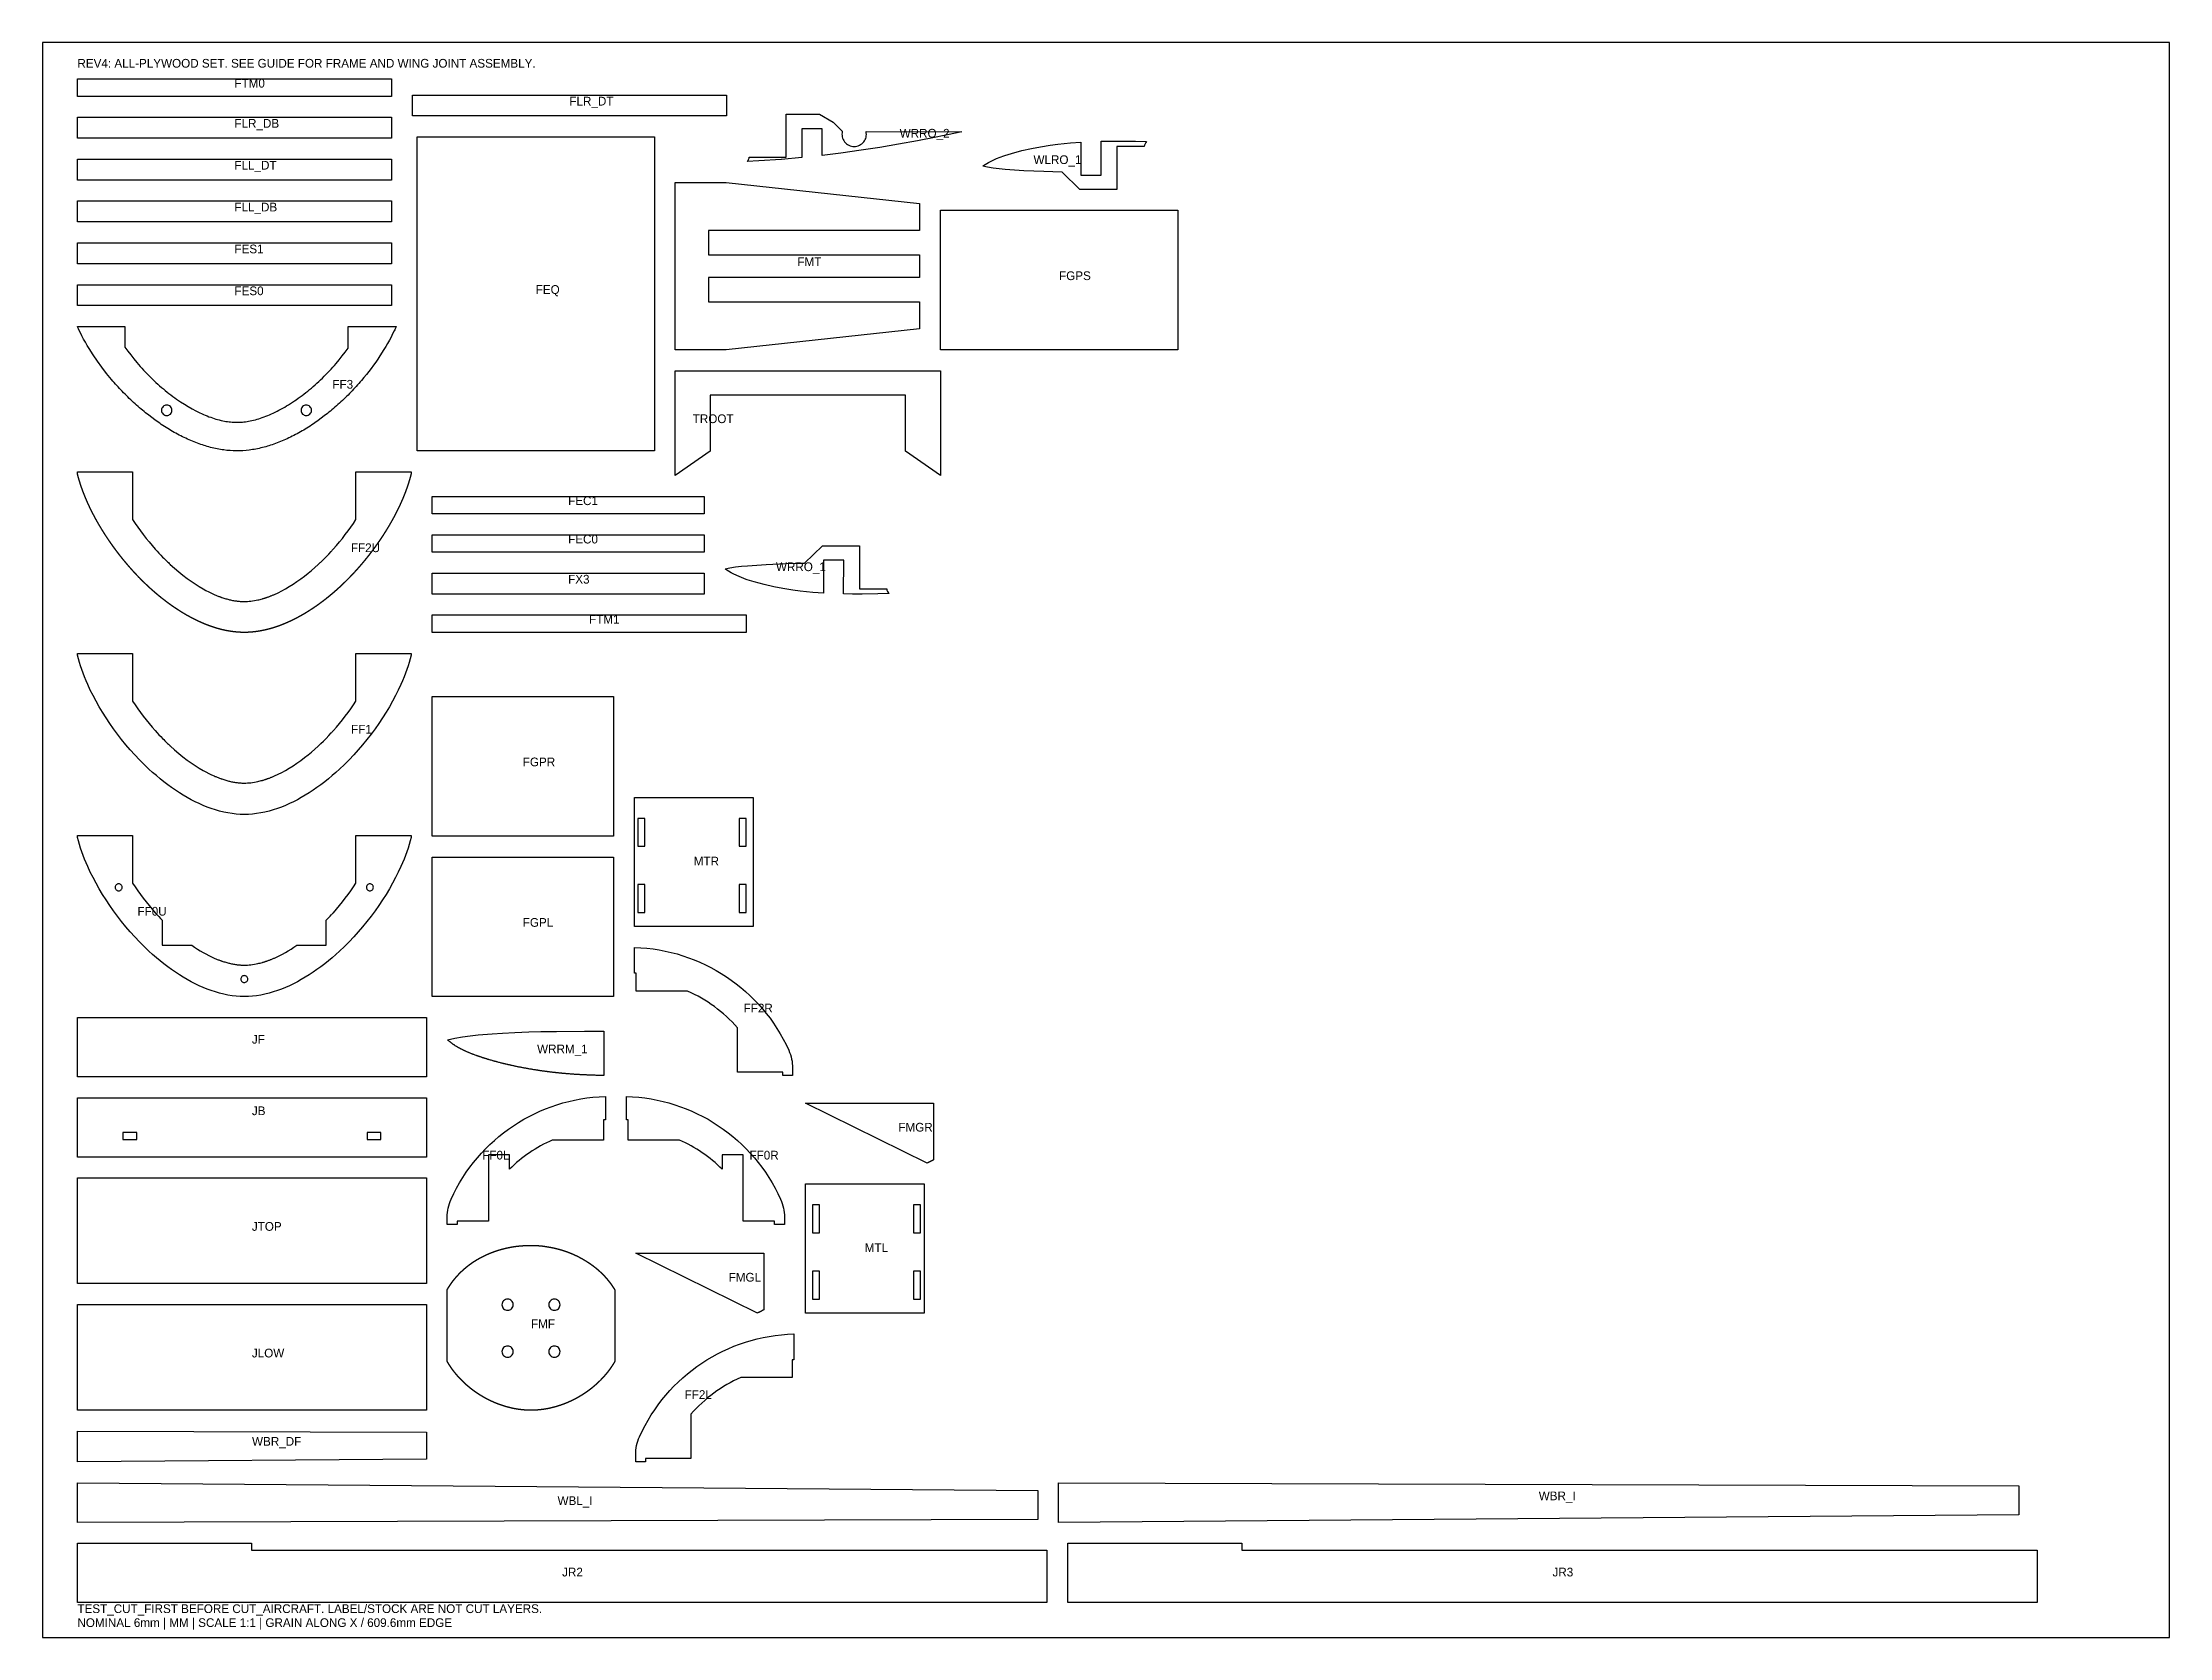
# Model space of a CAD drawing. Header units: millimetres. Extents: x 0 to 610, y 0 to 457.
import ezdxf

# ---------------------------------------------------------------- set-up
doc = ezdxf.new("R2010")
doc.units = ezdxf.units.MM
for name, color, linetype in [('CUT_AIRCRAFT', 7, 'Continuous'), ('LABEL_DO_NOT_CUT', 3, 'Continuous'), ('STOCK_DO_NOT_CUT', 8, 'Continuous')]:
    doc.layers.add(name, color=color, linetype=linetype)

msp = doc.modelspace()

# ---------------------------------------------------------------- texts
at = {"layer": 'LABEL_DO_NOT_CUT'}
for s, p in [('REV4: ALL-PLYWOOD SET. SEE GUIDE FOR FRAME AND WING JOINT ASSEMBLY.', (10, 450)), ('FTM0', (55, 444.27609)), ('FLR_DT', (151, 439.14818)), ('FLR_DB', (55, 432.77609)), ('WRRO_2', (245.66612, 429.938)), ('FLL_DT', (55, 420.77609)), ('WLRO_1', (284.01899, 422.36787)), ('FLL_DB', (55, 408.77609)), ('FES1', (55, 396.77609)), ('FMT', (216.35154, 393.1046)), ('FGPS', (291.35154, 389.1046)), ('FES0', (55, 384.77609)), ('FEQ', (141.35154, 385.14818)), ('FF3', (83.07802, 357.97565)), ('TROOT', (186.35154, 348.1046)), ('FEC1', (150.64296, 324.6046)), ('FF2U', (88.38132, 311.1244)), ('FEC0', (150.64296, 313.6046)), ('WRRO_1', (210.20622, 305.67397)), ('FX3', (150.64296, 302.1046)), ('FTM1', (156.64296, 290.6046)), ('FF1', (88.43646, 259.11311)), ('FGPR', (137.64445, 249.725)), ('MTR', (186.64445, 221.29632)), ('FF0U', (27.20764, 206.92332)), ('FGPL', (137.64445, 203.725)), ('FF2R', (200.94066, 179.16753)), ('JF', (60, 170.225)), ('WRRM_1', (141.74896, 167.45251)), ('JB', (60, 149.725)), ('FMGR', (245.2934, 145.01514)), ('FF0L', (126.01787, 137.01229)), ('FF0R', (202.62654, 137.01232)), ('JTOP', (60, 116.575)), ('MTL', (235.64444, 110.50688)), ('FMGL', (196.64893, 102.01515)), ('FMF', (140, 88.66215)), ('JLOW', (60, 80.275)), ('FF2L', (184.02601, 68.37809)), ('WBR_DF', (60.03999, 54.9625)), ('WBL_I', (147.60996, 37.9625)), ('WBR_I', (428.82987, 39.3375)), ('JR2', (148.925, 17.5)), ('JR3', (432.775, 17.5)), ('TEST_CUT_FIRST BEFORE CUT_AIRCRAFT. LABEL/STOCK ARE NOT CUT LAYERS.', (10, 7)), ('NOMINAL 6mm | MM | SCALE 1:1 | GRAIN ALONG X / 609.6mm EDGE', (10, 3))]:
    msp.add_text(s, height=2.5, dxfattribs=at).set_placement(p)

# ---------------------------------------------------------------- linework, layer by layer
at = {"layer": 'CUT_AIRCRAFT'}
for points in [[(100, 441.77609), (10, 441.77609), (10, 446.77609), (100, 446.77609)], [(106, 442.14818), (196, 442.14818), (196, 436.14818), (106, 436.14818)], [(10, 435.77609), (100, 435.77609), (100, 429.77609), (10, 429.77609)], [(213.17325, 436.65263), (222.67004, 436.64475), (226.62772, 434.35978), (229.22664, 431.75407), (229.15106, 431.35945), (229.12129, 430.96268), (229.13654, 430.56754), (229.19602, 430.17779), (229.29892, 429.7972), (229.44447, 429.42952), (229.63186, 429.07853), (229.86029, 428.74799), (230.12507, 428.44577), (230.4197, 428.17837), (230.74073, 427.94748), (231.08469, 427.75478), (231.44813, 427.60196), (231.82759, 427.49072), (232.21962, 427.42273), (232.62076, 427.3997), (233.01597, 427.42206), (233.40247, 427.48808), (233.77694, 427.59616), (234.13605, 427.74472), (234.4765, 427.93215), (234.79495, 428.15687), (235.08809, 428.41727), (235.3526, 428.71177), (235.5822, 429.03422), (235.77228, 429.37716), (235.92201, 429.73701), (236.03055, 430.11018), (236.09707, 430.49307), (236.12075, 430.8821), (236.10074, 431.27369), (236.03623, 431.66424), (263.45573, 431.61528), (259.38938, 430.7486), (257.92461, 430.44971), (256.07841, 430.07879), (250.75215, 429.04677), (245.3437, 428.05786), (240.01041, 427.15015), (234.66329, 426.31322), (228.79579, 425.48614), (223.46343, 424.82852), (223.46979, 432.48138), (217.66978, 432.47095), (217.66291, 424.20529), (211.7478, 423.6767), (211.7402, 423.6761), (205.32939, 423.24745), (202, 423.1046), (202.20422, 423.38616), (202.36669, 423.69179), (202.48537, 424.01691), (202.55822, 424.35692), (213.16303, 424.34812)], [(175.35154, 340.14818), (107.35154, 340.14818), (107.35154, 430.14818), (175.35154, 430.14818)], [(272.4518, 421.16745), (270.79964, 421.45561), (269.45573, 421.73713), (269.69351, 421.91861), (271.13485, 422.81713), (271.90955, 423.22966), (273.44735, 423.93716), (275.50094, 424.72271), (275.80537, 424.82521), (277.76234, 425.43037), (280.63867, 426.20541), (283.40465, 426.8333), (286.01239, 427.33453), (288.8102, 427.78903), (290.95535, 428.08278), (294.6006, 428.471), (297.61855, 428.68528), (297.62641, 419.21816), (303.42641, 419.22297), (303.41837, 428.90165), (306.00166, 428.9339), (308.68712, 428.93724), (313.24619, 428.8973), (316.43193, 428.823), (316.18137, 428.51692), (315.98332, 428.17737), (315.84096, 427.81099), (315.75752, 427.42444), (307.91961, 427.41793), (307.92983, 415.11342), (297.31601, 415.1046), (292.21831, 420.07269), (289.552, 420.122), (286.94199, 420.19114), (281.24082, 420.43239), (275.89161, 420.80322), (274.13758, 420.96278)], [(10, 423.77609), (100, 423.77609), (100, 417.77609), (10, 417.77609)], [(251.35154, 411.1046), (251.35154, 403.32211), (190.85154, 403.32211), (190.85154, 396.32211), (251.35154, 396.32211), (251.35154, 389.88709), (190.85154, 389.88709), (190.85154, 382.88709), (251.35154, 382.88709), (251.35154, 375.1046), (195.92297, 369.1046), (181.35154, 369.1046), (181.35154, 417.1046), (195.92297, 417.1046)], [(10, 411.77609), (100, 411.77609), (100, 405.77609), (10, 405.77609)], [(325.35154, 369.1046), (257.35154, 369.1046), (257.35154, 409.1046), (325.35154, 409.1046)], [(100, 393.77609), (10, 393.77609), (10, 399.77609), (100, 399.77609)], [(100, 381.77609), (10, 381.77609), (10, 387.77609), (100, 387.77609)], [(55.58772, 348.34104), (56.00743, 348.34455), (56.43188, 348.35851), (56.85997, 348.38265), (57.29061, 348.41672), (57.72344, 348.46063), (58.16101, 348.51499), (58.60659, 348.58058), (59.06346, 348.65817), (59.53369, 348.7483), (60.01446, 348.85051), (60.50177, 348.96409), (60.99159, 349.08834), (61.48112, 349.22284), (61.97231, 349.36833), (62.46835, 349.52586), (62.97242, 349.69645), (63.48669, 349.88085), (64.00944, 350.07857), (64.53793, 350.2888), (65.06945, 350.51077), (65.60193, 350.74387), (66.13591, 350.98836), (66.6726, 351.2447), (67.21318, 351.51333), (67.75844, 351.79452), (68.3074, 352.08778), (68.85868, 352.39243), (69.41087, 352.70777), (69.96292, 353.03331), (70.51508, 353.36922), (71.06794, 353.71586), (71.6221, 354.07358), (72.1778, 354.44252), (72.73389, 354.82199), (73.2889, 355.2111), (73.84132, 355.60893), (74.38995, 356.01475), (74.93463, 356.42839), (75.47548, 356.84983), (76.01263, 357.27907), (76.54631, 357.71622), (77.07719, 358.1619), (77.60605, 358.61686), (78.13368, 359.08184), (78.66042, 359.55716), (79.1848, 360.04133), (79.70492, 360.53247), (80.21884, 361.02865), (80.7252, 361.52851), (81.22469, 362.03277), (81.71852, 362.54269), (82.20793, 363.05952), (82.69371, 363.58403), (83.17493, 364.11507), (83.65025, 364.651), (84.11832, 365.19019), (85.0296, 366.2745), (85.90955, 367.3685), (86.76124, 368.47542), (87.58775, 369.59849), (87.58775, 375.77609), (101.35154, 375.77609), (101.21398, 375.46767), (101.07353, 375.15859), (100.9302, 374.84891), (100.784, 374.53863), (100.3503, 373.64868), (99.8937, 372.75503), (99.41472, 371.85852), (98.91389, 370.95999), (98.39172, 370.06029), (97.84875, 369.16023), (96.70248, 367.36242), (96.10024, 366.46635), (95.47941, 365.57335), (94.84062, 364.68432), (94.18451, 363.80016), (93.51156, 362.92163), (92.82168, 362.04883), (92.1146, 361.18172), (91.39008, 360.32026), (91.02131, 359.89175), (90.6487, 359.4653), (90.27284, 359.0416), (89.89434, 358.62132), (89.51354, 358.20486), (89.12985, 357.79165), (88.74243, 357.38083), (88.35044, 356.97156), (87.95339, 356.56335), (87.55216, 356.15708), (87.14795, 355.754), (86.74197, 355.35535), (86.33501, 354.96194), (85.9261, 354.57292), (85.51383, 354.187), (85.09681, 353.8029), (84.67409, 353.41978), (84.24658, 353.03852), (83.81565, 352.66044), (83.38267, 352.28685), (82.94875, 351.91882), (82.51399, 351.55639), (82.07823, 351.19935), (81.64133, 350.84749), (80.76331, 350.15858), (79.87798, 349.48832), (78.98325, 348.8355), (78.07702, 348.19885), (77.61915, 347.88636), (77.15895, 347.57834), (76.69746, 347.27551), (76.23574, 346.97861), (75.77449, 346.68815), (75.31291, 346.40368), (74.84987, 346.12455), (74.3842, 345.85009), (73.91521, 345.5799), (73.44398, 345.31461), (72.97206, 345.05508), (72.501, 344.8022), (72.03176, 344.55656), (71.56309, 344.31758), (71.09316, 344.08442), (70.62016, 343.85621), (70.14288, 343.63238), (69.66256, 343.4136), (69.18109, 343.20081), (68.70034, 342.99494), (68.22177, 342.79674), (67.74519, 342.60615), (67.26998, 342.42288), (66.79555, 342.24665), (66.32148, 342.07727), (65.84812, 341.91482), (65.37604, 341.75946), (64.90578, 341.61135), (64.43755, 341.47055), (63.97008, 341.3368), (63.50178, 341.20975), (63.03104, 341.08902), (62.55682, 340.97441), (62.08038, 340.86629), (61.60355, 340.76517), (61.12817, 340.67155), (60.65569, 340.58585), (60.18603, 340.50804), (59.71872, 340.438), (59.25333, 340.37559), (58.3271, 340.27337), (57.40712, 340.2013), (56.49384, 340.15953), (55.58772, 340.14818), (54.6823, 340.16733), (53.76976, 340.21691), (52.85056, 340.29679), (51.92515, 340.40683), (51.46017, 340.47315), (50.9933, 340.5471), (50.52408, 340.62883), (50.05208, 340.71845), (49.5772, 340.816), (49.10089, 340.92105), (48.62493, 341.0331), (48.15115, 341.15161), (47.68077, 341.27622), (47.21279, 341.40714), (46.74562, 341.54473), (46.2777, 341.68936), (45.8078, 341.8413), (45.3361, 342.00048), (44.86315, 342.16675), (44.3895, 342.33993), (43.91548, 342.51996), (43.44071, 342.70701), (42.96459, 342.90138), (42.48654, 343.10333), (42.00635, 343.31294), (41.52545, 343.52948), (41.04567, 343.75199), (40.56882, 343.97956), (40.09612, 344.21154), (39.62644, 344.44846), (39.15801, 344.69117), (38.68911, 344.94048), (38.21851, 345.19697), (37.74714, 345.46005), (37.27646, 345.7289), (36.80793, 346.00266), (36.34258, 346.28074), (35.87976, 346.56352), (35.41839, 346.85161), (34.95741, 347.14565), (34.49609, 347.44604), (34.03507, 347.75229), (33.57537, 348.0637), (33.11797, 348.37957), (32.21245, 349.02303), (31.3182, 349.68268), (30.43325, 350.35972), (29.55563, 351.05531), (29.11896, 351.41043), (28.68348, 351.7707), (28.24903, 352.13631), (27.81545, 352.50747), (27.38283, 352.88415), (26.95227, 353.26529), (26.52508, 353.64962), (26.1026, 354.03583), (25.6857, 354.42307), (25.2735, 354.81213), (24.86466, 355.20425), (24.45783, 355.60067), (24.05209, 356.00222), (23.64817, 356.40811), (23.24722, 356.81717), (22.85037, 357.22822), (22.45845, 357.6404), (22.07102, 358.05417), (21.68732, 358.47029), (21.30659, 358.88952), (20.92828, 359.31243), (20.55267, 359.73867), (20.18024, 360.16767), (19.81149, 360.59887), (18.37812, 362.33974), (17.01343, 364.10277), (15.71949, 365.88389), (14.4984, 367.67905), (13.35268, 369.48367), (12.8094, 370.38744), (12.28664, 371.29098), (11.78499, 372.19337), (11.30504, 373.0937), (10.84738, 373.99106), (10.41262, 374.88454), (10.30725, 375.10791), (10.20335, 375.33096), (10.10093, 375.5537), (10, 375.77609), (23.58775, 375.77609), (23.58775, 369.87497), (24.41431, 368.74467), (25.26594, 367.63046), (26.14583, 366.52894), (27.05718, 365.4367), (27.52536, 364.89335), (28.00081, 364.35317), (28.48213, 363.81787), (28.96793, 363.28913), (29.45726, 362.76815), (29.95096, 362.25411), (30.45032, 361.74566), (30.95665, 361.24148), (31.47067, 360.74077), (31.99096, 360.245), (32.5155, 359.75614), (33.04231, 359.2762), (33.56986, 358.80671), (34.09858, 358.3473), (34.62935, 357.89713), (35.16305, 357.45539), (35.70043, 357.02138), (36.24156, 356.59509), (36.78638, 356.17665), (37.3348, 355.76618), (37.88661, 355.36391), (38.441, 354.97036), (38.99699, 354.58617), (39.55364, 354.21196), (40.66577, 353.49536), (41.77343, 352.82255), (42.87337, 352.19489), (43.96235, 351.61375), (44.50191, 351.341), (45.03861, 351.08003), (45.57313, 350.83064), (46.10617, 350.59263), (46.63788, 350.36596), (47.1662, 350.15122), (47.68855, 349.94916), (48.20235, 349.76052), (48.70595, 349.58574), (49.20149, 349.42407), (49.69207, 349.27447), (50.18078, 349.13589), (50.66957, 349.00756), (51.15582, 348.8899), (51.63578, 348.78362), (52.10569, 348.6894), (52.56293, 348.6077), (53.0094, 348.53803), (53.44809, 348.47963), (53.88203, 348.43174), (54.31357, 348.39379), (54.74237, 348.36585), (55.16742, 348.34819)], [(181.35154, 363.1046), (257.35154, 363.1046), (257.35154, 333.1046), (247.35154, 340.1046), (247.35154, 356.1046), (191.35154, 356.1046), (191.35154, 340.1046), (181.35154, 333.1046)], [(37.08843, 351.77611), (37.05796, 352.07841), (36.97055, 352.35997), (36.83225, 352.61477), (36.64909, 352.83677), (36.4271, 353.01993), (36.1723, 353.15823), (35.89073, 353.24563), (35.58843, 353.27611), (35.28613, 353.24563), (35.00456, 353.15823), (34.74977, 353.01993), (34.52777, 352.83677), (34.34461, 352.61477), (34.20631, 352.35997), (34.11891, 352.07841), (34.08843, 351.77611), (34.11891, 351.4738), (34.20631, 351.19224), (34.34461, 350.93744), (34.52777, 350.71545), (34.74977, 350.53228), (35.00456, 350.39398), (35.28613, 350.30658), (35.58843, 350.27611), (35.89073, 350.30658), (36.1723, 350.39398), (36.4271, 350.53228), (36.64909, 350.71545), (36.83225, 350.93744), (36.97055, 351.19224), (37.05796, 351.4738)], [(77.08843, 351.77611), (77.05796, 352.07841), (76.97055, 352.35997), (76.83226, 352.61477), (76.64909, 352.83677), (76.4271, 353.01993), (76.1723, 353.15823), (75.89073, 353.24563), (75.58843, 353.27611), (75.28613, 353.24563), (75.00456, 353.15823), (74.74977, 353.01993), (74.52777, 352.83677), (74.34461, 352.61477), (74.20631, 352.35997), (74.11891, 352.07841), (74.08843, 351.77611), (74.11891, 351.4738), (74.20631, 351.19224), (74.34461, 350.93744), (74.52777, 350.71545), (74.74977, 350.53228), (75.00456, 350.39398), (75.28613, 350.30658), (75.58843, 350.27611), (75.89073, 350.30658), (76.1723, 350.39398), (76.4271, 350.53228), (76.64909, 350.71545), (76.83226, 350.93744), (76.97055, 351.19224), (77.05796, 351.4738)], [(89.82118, 334.14818), (95.6434, 334.14818), (96.82115, 334.14818), (102.82115, 334.14818), (105.64296, 334.14818), (105.64296, 333.59009), (105.64295, 333.59005), (105.64294, 333.59001), (105.64293, 333.58997), (105.64291, 333.58992), (105.6429, 333.58988), (105.64289, 333.58984), (105.64288, 333.5898), (105.64287, 333.58976), (105.64286, 333.58972), (105.64285, 333.58967), (105.64284, 333.58963), (105.64283, 333.58959), (105.64282, 333.58955), (105.64281, 333.58951), (105.6428, 333.58946), (105.64279, 333.58942), (105.64278, 333.58938), (105.64277, 333.58934), (105.64276, 333.5893), (105.64275, 333.58925), (105.64274, 333.58921), (105.64273, 333.58917), (105.64271, 333.58913), (105.6427, 333.58909), (105.64269, 333.58905), (105.64268, 333.589), (105.64267, 333.58896), (105.64266, 333.58892), (105.64265, 333.58888), (105.64264, 333.58884), (105.64263, 333.58879), (105.64262, 333.58875), (105.64261, 333.58871), (105.6426, 333.58867), (105.64259, 333.58863), (105.64258, 333.58859), (105.64257, 333.58854), (105.64256, 333.5885), (105.64255, 333.58846), (105.64254, 333.58842), (105.64253, 333.58838), (105.64252, 333.58833), (105.6425, 333.58829), (105.64249, 333.58825), (105.64248, 333.58821), (105.64247, 333.58817), (105.64246, 333.58813), (105.64245, 333.58808), (105.64244, 333.58804), (105.64243, 333.588), (105.64242, 333.58796), (105.64241, 333.58792), (105.6424, 333.58787), (105.64239, 333.58783), (105.64238, 333.58779), (105.64237, 333.58775), (105.64236, 333.58771), (105.64235, 333.58767), (105.64234, 333.58762), (105.64233, 333.58758), (105.64232, 333.58754), (105.64231, 333.5875), (105.64229, 333.58746), (105.64228, 333.58741), (105.64227, 333.58737), (105.64226, 333.58733), (105.64225, 333.58729), (105.64224, 333.58725), (105.64223, 333.58721), (105.64222, 333.58716), (105.64221, 333.58712), (105.6422, 333.58708), (105.64219, 333.58704), (105.64218, 333.587), (105.64217, 333.58695), (105.64216, 333.58691), (105.64215, 333.58687), (105.64214, 333.58683), (105.64213, 333.58679), (105.64212, 333.58675), (105.64211, 333.5867), (105.64209, 333.58666), (105.64208, 333.58662), (105.64207, 333.58658), (105.64206, 333.58654), (105.64205, 333.58649), (105.64204, 333.58645), (105.64203, 333.58641), (105.64202, 333.58637), (105.64201, 333.58633), (105.642, 333.58628), (105.64199, 333.58624), (105.64198, 333.5862), (105.64197, 333.58616), (105.64196, 333.58612), (105.64195, 333.58608), (105.64194, 333.58603), (105.64193, 333.58599), (105.64192, 333.58595), (105.64191, 333.58591), (105.64189, 333.58587), (105.64188, 333.58582), (105.64187, 333.58578), (105.64186, 333.58574), (105.64185, 333.5857), (105.64184, 333.58566), (105.64183, 333.58562), (105.64182, 333.58557), (105.64181, 333.58553), (105.6418, 333.58549), (105.64179, 333.58545), (105.64178, 333.58541), (105.64177, 333.58536), (105.64176, 333.58532), (105.64175, 333.58528), (105.64174, 333.58524), (105.64173, 333.5852), (105.64172, 333.58516), (105.64171, 333.58511), (105.6417, 333.58507), (105.64168, 333.58503), (105.64167, 333.58499), (105.64166, 333.58495), (105.64165, 333.5849), (105.64164, 333.58486), (105.64163, 333.58482), (105.64162, 333.58478), (105.64161, 333.58474), (105.6416, 333.5847), (105.64159, 333.58465), (105.64158, 333.58461), (105.64157, 333.58457), (105.64156, 333.58453), (105.64155, 333.58449), (105.64154, 333.58444), (105.64153, 333.5844), (105.64152, 333.58436), (105.64151, 333.58432), (105.6415, 333.58428), (105.64148, 333.58424), (105.64147, 333.58419), (105.64146, 333.58415), (105.64145, 333.58411), (105.64144, 333.58407), (105.64143, 333.58403), (105.64142, 333.58398), (105.64141, 333.58394), (105.6414, 333.5839), (105.64139, 333.58386), (105.64138, 333.58382), (105.64137, 333.58378), (105.64136, 333.58373), (105.64135, 333.58369), (105.64134, 333.58365), (105.64133, 333.58361), (105.64132, 333.58357), (105.64131, 333.58352), (105.6413, 333.58348), (105.64129, 333.58344), (105.64127, 333.5834), (105.63783, 333.56974), (105.63439, 333.55608), (105.63095, 333.54243), (105.6275, 333.52877), (105.62405, 333.51512), (105.62059, 333.50146), (105.61712, 333.48781), (105.61365, 333.47416), (105.61018, 333.46051), (105.6067, 333.44686), (105.60321, 333.43321), (105.59972, 333.41956), (105.59623, 333.40592), (105.59273, 333.39227), (105.58923, 333.37863), (105.58572, 333.36498), (105.58221, 333.35134), (105.5787, 333.3377), (105.57517, 333.32406), (105.57165, 333.31042), (105.56812, 333.29678), (105.56458, 333.28314), (105.56104, 333.26951), (105.5575, 333.25587), (105.55395, 333.24224), (105.55039, 333.2286), (105.54684, 333.21497), (105.54327, 333.20134), (105.53971, 333.18771), (105.53613, 333.17408), (105.53256, 333.16045), (105.52898, 333.14682), (105.52539, 333.13319), (105.52179, 333.11956), (105.5182, 333.10592), (105.51459, 333.09229), (105.51099, 333.07865), (105.50737, 333.06502), (105.50376, 333.05139), (105.50014, 333.03777), (105.49651, 333.02414), (105.49288, 333.01051), (105.48925, 332.99689), (105.48561, 332.98326), (105.48197, 332.96964), (105.47832, 332.95601), (105.47467, 332.94239), (105.47101, 332.92877), (105.46735, 332.91515), (105.46368, 332.90153), (105.46001, 332.88792), (105.45633, 332.8743), (105.45265, 332.86068), (105.44897, 332.84707), (105.44528, 332.83346), (105.44159, 332.81984), (105.43789, 332.80623), (105.43419, 332.79262), (105.43048, 332.77901), (105.42677, 332.7654), (105.42305, 332.7518), (105.41933, 332.73819), (105.41561, 332.72459), (105.41188, 332.71098), (105.40814, 332.69737), (105.4044, 332.68376), (105.40065, 332.67015), (105.3969, 332.65655), (105.39315, 332.64294), (105.38939, 332.62933), (105.38563, 332.61573), (105.38186, 332.60213), (105.37809, 332.58852), (105.37431, 332.57492), (105.37053, 332.56132), (105.36675, 332.54772), (105.36296, 332.53412), (105.35916, 332.52053), (105.35536, 332.50693), (105.35156, 332.49334), (105.34775, 332.47974), (105.34394, 332.46615), (105.34012, 332.45256), (105.3363, 332.43897), (105.33248, 332.42538), (105.32865, 332.41179), (105.32482, 332.3982), (105.32098, 332.38461), (105.31713, 332.37103), (105.31329, 332.35744), (105.30944, 332.34386), (105.30558, 332.33028), (105.30172, 332.3167), (105.29785, 332.30312), (105.29399, 332.28954), (105.29011, 332.27596), (105.28623, 332.26238), (105.28235, 332.2488), (105.27846, 332.23521), (105.27457, 332.22163), (105.27067, 332.20805), (105.26677, 332.19448), (105.26286, 332.1809), (105.25895, 332.16732), (105.25504, 332.15375), (105.25112, 332.14017), (105.24719, 332.1266), (105.24327, 332.11303), (105.23934, 332.09947), (105.23541, 332.08591), (105.23147, 332.07234), (105.22751, 332.05875), (105.22355, 332.04514), (105.21959, 332.03154), (105.21563, 332.01798), (105.21169, 332.0045), (105.20778, 331.99111), (105.20385, 331.9777), (105.19987, 331.96413), (105.1958, 331.95026), (105.19163, 331.93606), (105.18747, 331.92194), (105.18349, 331.90842), (105.17984, 331.89603), (105.17655, 331.88487), (105.17317, 331.87341), (105.16912, 331.85971), (105.16381, 331.84183), (105.15687, 331.81846), (105.14868, 331.7909), (105.1398, 331.76111), (105.13082, 331.73101), (105.12218, 331.70216), (105.11386, 331.67443), (105.1057, 331.64731), (105.09754, 331.62028), (105.08927, 331.59292), (105.08089, 331.56526), (105.07245, 331.53745), (105.06398, 331.50961), (105.05552, 331.48186), (105.04707, 331.4542), (105.03861, 331.42659), (105.03014, 331.39902), (105.02166, 331.37145), (105.01315, 331.34386), (105.00461, 331.31622), (104.99603, 331.2885), (104.9874, 331.26072), (104.97877, 331.23296), (104.97016, 331.20537), (104.96163, 331.17806), (104.95319, 331.15108), (104.9447, 331.12402), (104.93601, 331.09639), (104.92697, 331.0677), (104.91753, 331.03784), (104.90817, 331.00827), (104.89947, 330.98084), (104.89203, 330.9574), (104.88623, 330.93918), (104.8817, 330.92495), (104.87784, 330.91286), (104.87406, 330.90106), (104.86991, 330.88808), (104.86542, 330.87403), (104.86074, 330.85942), (104.85603, 330.84473), (104.85141, 330.83035), (104.84689, 330.81626), (104.8424, 330.80233), (104.83792, 330.78842), (104.83341, 330.77443), (104.82887, 330.76036), (104.82431, 330.74625), (104.81975, 330.73213), (104.81518, 330.71804), (104.81062, 330.70397), (104.80606, 330.68992), (104.8015, 330.67586), (104.79693, 330.66181), (104.79235, 330.64774), (104.78777, 330.63368), (104.78318, 330.61962), (104.77859, 330.60556), (104.774, 330.5915), (104.7694, 330.57744), (104.7648, 330.56339), (104.76019, 330.54934), (104.75558, 330.53528), (104.75097, 330.52123), (104.74634, 330.50718), (104.74172, 330.49313), (104.73709, 330.47907), (104.73245, 330.46502), (104.72781, 330.45097), (104.72317, 330.43691), (104.71852, 330.42287), (104.71387, 330.40882), (104.70921, 330.39477), (104.70455, 330.38073), (104.69988, 330.36668), (104.69521, 330.35264), (104.69054, 330.3386), (104.68586, 330.32456), (104.68118, 330.31052), (104.67649, 330.29648), (104.6718, 330.28245), (104.66711, 330.26841), (104.66241, 330.25438), (104.6577, 330.24034), (104.65299, 330.22631), (104.64828, 330.21228), (104.64357, 330.19825), (104.63884, 330.18423), (104.63412, 330.1702), (104.62939, 330.15617), (104.62466, 330.14215), (104.61992, 330.12813), (104.61518, 330.11411), (104.61043, 330.10009), (104.60568, 330.08607), (104.60092, 330.07205), (104.59617, 330.05803), (104.5914, 330.04402), (104.58663, 330.03), (104.58186, 330.01598), (104.57708, 330.00196), (104.5723, 329.98795), (104.56751, 329.97393), (104.56272, 329.95992), (104.55793, 329.94591), (104.55313, 329.9319), (104.54832, 329.91789), (104.54352, 329.90388), (104.53871, 329.88988), (104.53389, 329.87587), (104.52907, 329.86187), (104.52425, 329.84787), (104.51942, 329.83387), (104.51459, 329.81987), (104.50975, 329.80587), (104.50491, 329.79187), (104.50006, 329.77788), (104.49521, 329.76388), (104.49036, 329.74989), (104.4855, 329.7359), (104.48064, 329.72191), (104.47578, 329.70792), (104.47091, 329.69393), (104.46603, 329.67994), (104.46115, 329.66596), (104.45627, 329.65197), (104.45139, 329.63799), (104.44649, 329.62401), (104.4416, 329.61003), (104.4367, 329.59605), (104.4318, 329.58206), (104.42689, 329.56808), (104.42197, 329.5541), (104.41706, 329.54012), (104.41213, 329.52615), (104.40721, 329.51217), (104.40228, 329.4982), (104.39735, 329.48423), (104.39241, 329.47025), (104.38747, 329.45628), (104.38252, 329.44231), (104.37757, 329.42835), (104.37262, 329.41438), (104.36766, 329.40041), (104.3627, 329.38645), (104.35773, 329.37249), (104.35276, 329.35853), (104.34779, 329.34457), (104.34281, 329.33061), (104.33783, 329.31665), (104.33284, 329.3027), (104.32785, 329.28874), (104.32285, 329.27479), (104.31786, 329.26084), (104.31285, 329.24688), (104.30785, 329.23294), (104.30283, 329.21899), (104.29782, 329.20504), (104.2928, 329.1911), (104.28777, 329.17715), (104.28275, 329.16321), (104.28261, 329.16283), (104.28248, 329.16245), (104.28234, 329.16208), (104.28221, 329.1617), (104.28207, 329.16132), (104.28193, 329.16095), (104.2818, 329.16057), (104.28166, 329.16019), (104.28153, 329.15982), (104.28139, 329.15944), (104.28125, 329.15906), (104.28112, 329.15869), (104.28098, 329.15831), (104.28085, 329.15793), (104.28071, 329.15755), (104.28058, 329.15718), (104.28044, 329.1568), (104.2803, 329.15642), (104.28017, 329.15604), (104.28003, 329.15567), (104.2799, 329.15529), (104.27976, 329.15491), (104.27963, 329.15453), (104.27949, 329.15415), (104.27935, 329.15378), (104.27922, 329.1534), (104.27908, 329.15302), (104.27895, 329.15264), (104.27881, 329.15226), (104.27868, 329.15189), (104.27854, 329.15151), (104.2784, 329.15113), (104.27827, 329.15075), (104.27813, 329.15037), (104.278, 329.14999), (104.27786, 329.14961), (104.27772, 329.14923), (104.27759, 329.14885), (104.27745, 329.14847), (104.27731, 329.14809), (104.27718, 329.1477), (104.27704, 329.14732), (104.2769, 329.14694), (104.27677, 329.14656), (104.27663, 329.14618), (104.27649, 329.1458), (104.27636, 329.14542), (104.27622, 329.14504), (104.27608, 329.14466), (104.27595, 329.14428), (104.27581, 329.1439), (104.27568, 329.14351), (104.27554, 329.14313), (104.2754, 329.14275), (104.27527, 329.14237), (104.27513, 329.14199), (104.27499, 329.14161), (104.27486, 329.14123), (104.27472, 329.14085), (104.27458, 329.14046), (104.27445, 329.14008), (104.27431, 329.1397), (104.27417, 329.13932), (104.27404, 329.13894), (104.2739, 329.13856), (104.27376, 329.13817), (104.27363, 329.13779), (104.27349, 329.13741), (104.27335, 329.13702), (104.27322, 329.13664), (104.27308, 329.13626), (104.27294, 329.13588), (104.27281, 329.13549), (104.27267, 329.13511), (104.27253, 329.13473), (104.2724, 329.13434), (104.27226, 329.13396), (104.27212, 329.13358), (104.27199, 329.13319), (104.27185, 329.13281), (104.27171, 329.13243), (104.27157, 329.13205), (104.27144, 329.13166), (104.2713, 329.13128), (104.27116, 329.1309), (104.27103, 329.13051), (104.27089, 329.13013), (104.27075, 329.12975), (104.27062, 329.12936), (104.27048, 329.12898), (104.27034, 329.1286), (104.27021, 329.12821), (104.27007, 329.12783), (104.26993, 329.12745), (104.2698, 329.12706), (104.26966, 329.12668), (104.26952, 329.1263), (104.26938, 329.12591), (104.26925, 329.12553), (104.26911, 329.12514), (104.26897, 329.12476), (104.26884, 329.12437), (104.2687, 329.12399), (104.26856, 329.1236), (104.26842, 329.12322), (104.26829, 329.12284), (104.26815, 329.12245), (104.26801, 329.12207), (104.26788, 329.12168), (104.26774, 329.1213), (104.2676, 329.12091), (104.26746, 329.12053), (104.26733, 329.12014), (104.26719, 329.11976), (104.26705, 329.11938), (104.26692, 329.11899), (104.26678, 329.11861), (104.26664, 329.11822), (104.2665, 329.11784), (104.26637, 329.11745), (104.26623, 329.11707), (104.26609, 329.11668), (104.26596, 329.1163), (104.26582, 329.11591), (104.26568, 329.11553), (104.26554, 329.11514), (104.26541, 329.11476), (104.26527, 329.11437), (104.26513, 329.11399), (104.265, 329.1136), (104.26486, 329.11322), (104.26472, 329.11283), (104.26458, 329.11245), (104.26445, 329.11206), (104.26431, 329.11168), (104.26417, 329.11129), (104.26403, 329.11091), (104.2639, 329.11052), (104.26376, 329.11013), (104.26362, 329.10975), (104.26348, 329.10936), (104.26335, 329.10898), (104.26321, 329.10859), (104.26307, 329.10821), (104.26294, 329.10782), (104.2628, 329.10744), (104.26266, 329.10705), (104.26252, 329.10667), (104.26239, 329.10628), (104.26225, 329.10589), (104.26211, 329.10551), (104.26197, 329.10512), (104.26184, 329.10474), (104.2617, 329.10435), (104.26156, 329.10397), (104.26142, 329.10358), (104.26129, 329.10319), (104.26115, 329.10281), (104.26101, 329.10242), (104.26087, 329.10204), (104.26074, 329.10165), (104.2606, 329.10126), (104.26046, 329.10088), (104.26032, 329.10049), (104.26019, 329.10011), (104.26005, 329.09972), (104.25991, 329.09933), (104.25977, 329.09895), (104.25964, 329.09856), (104.2595, 329.09818), (104.25936, 329.09779), (104.25922, 329.0974), (104.25909, 329.09702), (104.25895, 329.09663), (104.25881, 329.09624), (104.25867, 329.09586), (104.25854, 329.09547), (104.2584, 329.09509), (104.25826, 329.0947), (104.25812, 329.09431), (104.25799, 329.09393), (104.25785, 329.09354), (104.25771, 329.09315), (104.25757, 329.09277), (104.25744, 329.09238), (104.2573, 329.092), (104.25716, 329.09161), (104.25702, 329.09122), (104.25689, 329.09084), (104.25675, 329.09045), (104.25661, 329.09006), (104.25647, 329.08968), (104.25633, 329.08929), (104.2562, 329.0889), (104.25606, 329.08852), (104.25592, 329.08813), (104.25578, 329.08774), (104.25565, 329.08736), (104.25551, 329.08697), (104.25537, 329.08658), (104.25523, 329.0862), (104.25509, 329.08581), (104.25496, 329.08542), (104.25482, 329.08504), (104.25468, 329.08465), (104.25454, 329.08426), (104.25441, 329.08388), (104.25427, 329.08349), (104.25413, 329.0831), (104.25399, 329.08271), (104.25385, 329.08232), (104.25372, 329.08194), (104.25358, 329.08156), (104.25345, 329.08118), (104.25331, 329.08079), (104.25317, 329.08039), (104.25302, 329.07998), (104.25287, 329.07957), (104.25274, 329.07919), (104.25261, 329.07884), (104.25251, 329.07855), (104.2524, 329.07824), (104.25226, 329.07785), (104.25206, 329.0773), (104.25179, 329.07653), (104.25146, 329.0756), (104.2511, 329.07459), (104.25073, 329.07356), (104.25039, 329.07259), (104.25005, 329.07165), (104.24973, 329.07074), (104.2494, 329.06983), (104.24908, 329.06891), (104.24874, 329.06798), (104.24841, 329.06704), (104.24807, 329.0661), (104.24774, 329.06516), (104.24741, 329.06423), (104.24708, 329.0633), (104.24674, 329.06237), (104.24641, 329.06143), (104.24608, 329.0605), (104.24575, 329.05957), (104.24541, 329.05863), (104.24508, 329.05769), (104.24474, 329.05675), (104.24441, 329.05582), (104.24408, 329.0549), (104.24376, 329.05398), (104.24343, 329.05306), (104.2431, 329.05213), (104.24275, 329.05116), (104.24239, 329.05016), (104.24204, 329.04917), (104.24171, 329.04824), (104.24142, 329.04742), (104.24118, 329.04676), (104.24099, 329.04621), (104.24081, 329.04572), (104.24064, 329.04524), (104.24046, 329.04472), (104.24026, 329.04418), (104.24006, 329.04361), (104.23986, 329.04305), (104.23966, 329.04249), (104.23947, 329.04195), (104.23927, 329.04141), (104.23908, 329.04086), (104.23889, 329.04032), (104.23869, 329.03977), (104.2385, 329.03922), (104.2383, 329.03868), (104.2381, 329.03813), (104.23791, 329.03758), (104.23771, 329.03704), (104.23752, 329.03649), (104.23732, 329.03594), (104.23713, 329.0354), (104.23693, 329.03485), (104.23674, 329.0343), (104.23654, 329.03376), (104.23635, 329.03321), (104.23615, 329.03266), (104.23596, 329.03212), (104.23576, 329.03157), (104.23557, 329.03102), (104.23537, 329.03047), (104.23518, 329.02993), (104.23498, 329.02938), (104.23479, 329.02883), (104.23459, 329.02829), (104.2344, 329.02774), (104.2342, 329.02719), (104.23401, 329.02664), (104.23381, 329.0261), (104.23362, 329.02555), (104.23342, 329.025), (104.23322, 329.02446), (104.23303, 329.02391), (104.23283, 329.02336), (104.23264, 329.02281), (104.23244, 329.02227), (104.23225, 329.02172), (104.23205, 329.02117), (104.23186, 329.02062), (104.23166, 329.02008), (104.23147, 329.01953), (104.23127, 329.01898), (104.23107, 329.01843), (104.23088, 329.01789), (104.23068, 329.01734), (104.23049, 329.01679), (104.23029, 329.01624), (104.2301, 329.0157), (104.2299, 329.01515), (104.22971, 329.0146), (104.22951, 329.01406), (104.22932, 329.01351), (104.22912, 329.01296), (104.22892, 329.01241), (104.22873, 329.01187), (104.22853, 329.01132), (104.22834, 329.01077), (104.22814, 329.01022), (104.22795, 329.00967), (104.22775, 329.00913), (104.22755, 329.00858), (104.22736, 329.00803), (104.22716, 329.00748), (104.22697, 329.00694), (104.22677, 329.00639), (104.22657, 329.00584), (104.22638, 329.00529), (104.22618, 329.00474), (104.22599, 329.0042), (104.22579, 329.00365), (104.2256, 329.0031), (104.2254, 329.00255), (104.2252, 329.00201), (104.22501, 329.00146), (104.22481, 329.00091), (104.22462, 329.00036), (104.22442, 328.99981), (104.22422, 328.99927), (104.22403, 328.99872), (104.22383, 328.99817), (104.22364, 328.99762), (104.22344, 328.99707), (104.22324, 328.99653), (104.22305, 328.99598), (104.22285, 328.99543), (104.22266, 328.99488), (104.22246, 328.99434), (104.22226, 328.99379), (104.22207, 328.99324), (104.22187, 328.99269), (104.22168, 328.99214), (104.22148, 328.99159), (104.22128, 328.99105), (104.22109, 328.9905), (104.22089, 328.98995), (104.2207, 328.9894), (104.2205, 328.98885), (104.2203, 328.98831), (104.22011, 328.98776), (104.21991, 328.98721), (104.21971, 328.98666), (104.21952, 328.98611), (104.21932, 328.98557), (104.21913, 328.98502), (104.21893, 328.98447), (104.21873, 328.98392), (104.21854, 328.98337), (104.21834, 328.98282), (104.21814, 328.98228), (104.21795, 328.98173), (104.21775, 328.98118), (104.21756, 328.98063), (104.21736, 328.98008), (104.21716, 328.97954), (104.21697, 328.97899), (104.21677, 328.97844), (104.21657, 328.97789), (104.21638, 328.97734), (104.21618, 328.97679), (104.21598, 328.97625), (104.21579, 328.9757), (104.21559, 328.97515), (104.21539, 328.9746), (104.2152, 328.97405), (104.215, 328.9735), (104.2148, 328.97296), (104.21461, 328.97241), (104.21441, 328.97186), (104.21422, 328.97131), (104.21402, 328.97076), (104.21382, 328.97021), (104.21363, 328.96966), (104.21343, 328.96912), (104.21323, 328.96857), (104.21304, 328.96802), (104.21284, 328.96747), (104.21264, 328.96692), (104.21245, 328.96637), (104.21225, 328.96583), (104.21205, 328.96528), (104.21186, 328.96473), (104.21166, 328.96418), (104.21146, 328.96363), (104.21127, 328.96308), (104.21107, 328.96253), (104.21087, 328.96199), (104.21068, 328.96144), (104.21048, 328.96089), (104.21028, 328.96034), (104.21009, 328.95979), (104.20989, 328.95924), (104.20969, 328.9587), (104.20949, 328.95815), (104.2093, 328.9576), (104.2091, 328.95705), (104.2089, 328.9565), (104.20871, 328.95595), (104.20851, 328.9554), (104.20831, 328.95485), (104.20812, 328.95431), (104.20792, 328.95376), (104.20772, 328.95321), (104.20753, 328.95266), (104.20733, 328.95211), (104.20713, 328.95157), (104.20693, 328.95101), (104.20674, 328.95046), (104.20654, 328.94991), (104.20634, 328.94936), (104.20615, 328.94882), (104.20596, 328.94829), (104.20577, 328.94776), (104.20557, 328.94721), (104.20536, 328.94662), (104.20514, 328.94601), (104.20492, 328.9454), (104.20472, 328.94485), (104.20457, 328.94443), (104.20447, 328.94414), (104.20435, 328.94383), (104.20415, 328.94326), (104.20378, 328.94224), (104.2032, 328.94061), (104.20244, 328.93852), (104.2016, 328.93618), (104.20075, 328.93381), (104.19995, 328.93157), (104.19919, 328.92946), (104.19845, 328.92742), (104.19772, 328.92538), (104.19697, 328.92331), (104.19622, 328.9212), (104.19545, 328.91908), (104.19469, 328.91695), (104.19392, 328.91484), (104.19317, 328.91273), (104.19241, 328.91063), (104.19165, 328.90852), (104.19089, 328.90642), (104.19013, 328.90432), (104.18937, 328.90221), (104.18861, 328.9001), (104.18785, 328.89798), (104.18709, 328.89587), (104.18633, 328.89376), (104.18557, 328.89167), (104.18482, 328.88959), (104.18407, 328.8875), (104.18331, 328.88539), (104.18253, 328.88324), (104.18173, 328.88104), (104.18094, 328.87885), (104.18018, 328.87675), (104.17948, 328.87481), (104.17886, 328.87309), (104.17829, 328.87152), (104.17776, 328.87004), (104.17723, 328.86858), (104.17668, 328.86706), (104.17612, 328.8655), (104.17554, 328.86392), (104.17497, 328.86234), (104.1744, 328.86077), (104.17384, 328.85921), (104.17328, 328.85766), (104.17271, 328.8561), (104.17215, 328.85455), (104.17158, 328.85299), (104.17102, 328.85143), (104.17045, 328.84987), (104.16989, 328.84831), (104.16932, 328.84675), (104.16876, 328.84519), (104.16819, 328.84363), (104.16763, 328.84207), (104.16706, 328.84051), (104.1665, 328.83895), (104.16593, 328.83739), (104.16537, 328.83583), (104.1648, 328.83428), (104.16424, 328.83272), (104.16367, 328.83116), (104.1631, 328.8296), (104.16254, 328.82804), (104.16197, 328.82648), (104.16141, 328.82492), (104.16084, 328.82336), (104.16027, 328.8218), (104.15971, 328.82024), (104.15914, 328.81868), (104.15857, 328.81712), (104.15801, 328.81556), (104.15744, 328.814), (104.15687, 328.81244), (104.1563, 328.81088), (104.15574, 328.80933), (104.15517, 328.80777), (104.1546, 328.80621), (104.15404, 328.80465), (104.15347, 328.80309), (104.1529, 328.80153), (104.15233, 328.79997), (104.15177, 328.79841), (104.1512, 328.79685), (104.15063, 328.79529), (104.15006, 328.79373), (104.14949, 328.79217), (104.14893, 328.79061), (104.14836, 328.78905), (104.14779, 328.78749), (104.14722, 328.78593), (104.14665, 328.78437), (104.14608, 328.78281), (104.14552, 328.78125), (104.14495, 328.7797), (104.14438, 328.77814), (104.14381, 328.77658), (104.14324, 328.77502), (104.14267, 328.77346), (104.1421, 328.7719), (104.14153, 328.77034), (104.14096, 328.76878), (104.14039, 328.76722), (104.13983, 328.76566), (104.13926, 328.7641), (104.13869, 328.76254), (104.13812, 328.76098), (104.13755, 328.75942), (104.13698, 328.75786), (104.13641, 328.7563), (104.13584, 328.75474), (104.13527, 328.75318), (104.1347, 328.75162), (104.13413, 328.75006), (104.13356, 328.7485), (104.13299, 328.74694), (104.13242, 328.74538), (104.13184, 328.74382), (104.13127, 328.74226), (104.1307, 328.7407), (104.13013, 328.73914), (104.12956, 328.73759), (104.12899, 328.73603), (104.12842, 328.73447), (104.12785, 328.73291), (104.12728, 328.73135), (104.12671, 328.72979), (104.12614, 328.72823), (104.12556, 328.72667), (104.12499, 328.72511), (104.12442, 328.72355), (104.12385, 328.72199), (104.12328, 328.72043), (104.12271, 328.71887), (104.12213, 328.71731), (104.12156, 328.71575), (104.12099, 328.71419), (104.12042, 328.71263), (104.11985, 328.71107), (104.11927, 328.70951), (104.1187, 328.70795), (104.11813, 328.70639), (104.11756, 328.70483), (104.11698, 328.70328), (104.11641, 328.70172), (104.11584, 328.70016), (104.11526, 328.6986), (104.11469, 328.69704), (104.11412, 328.69548), (104.11355, 328.69392), (104.11297, 328.69236), (104.1124, 328.6908), (104.11183, 328.68924), (104.11125, 328.68768), (104.11068, 328.68612), (104.11011, 328.68456), (104.10953, 328.683), (104.10896, 328.68144), (104.10839, 328.67988), (104.10781, 328.67833), (104.10724, 328.67677), (104.10666, 328.67521), (104.10609, 328.67365), (104.10552, 328.67209), (104.10494, 328.67053), (104.10437, 328.66897), (104.10379, 328.66741), (104.10322, 328.66585), (104.10264, 328.66429), (104.10207, 328.66273), (104.10149, 328.66117), (104.10092, 328.65961), (104.10034, 328.65805), (104.09977, 328.65649), (104.09919, 328.65494), (104.09862, 328.65338), (104.09804, 328.65182), (104.09747, 328.65026), (104.09689, 328.6487), (104.09632, 328.64714), (104.09574, 328.64558), (104.09517, 328.64402), (104.09459, 328.64246), (104.09402, 328.6409), (104.09344, 328.63934), (104.09287, 328.63778), (104.09229, 328.63623), (104.09171, 328.63467), (104.09114, 328.63311), (104.09056, 328.63155), (104.08999, 328.62999), (104.08941, 328.62843), (104.08883, 328.62687), (104.08826, 328.62531), (104.08768, 328.62375), (104.0871, 328.62219), (104.08653, 328.62064), (104.08595, 328.61908), (104.08537, 328.61752), (104.0848, 328.61596), (104.08422, 328.6144), (104.08364, 328.61284), (104.08307, 328.61128), (104.08249, 328.60972), (104.08191, 328.60816), (104.08133, 328.6066), (104.08076, 328.60505), (104.08018, 328.60349), (104.0796, 328.60193), (104.07902, 328.60037), (104.07844, 328.5988), (104.07786, 328.59722), (104.07728, 328.59567), (104.07671, 328.59413), (104.07616, 328.59263), (104.0756, 328.59112), (104.07502, 328.58956), (104.0744, 328.5879), (104.07375, 328.58614), (104.0731, 328.5844), (104.07253, 328.58285), (104.07209, 328.58166), (104.07179, 328.58087), (104.07146, 328.57997), (104.07086, 328.57837), (104.06977, 328.57543), (104.06804, 328.57075), (104.0658, 328.56474), (104.0633, 328.55801), (104.06077, 328.55119), (104.05837, 328.54477), (104.05611, 328.5387), (104.05392, 328.53282), (104.05174, 328.52696), (104.04952, 328.52101), (104.04726, 328.51495), (104.04498, 328.50885), (104.0427, 328.50274), (104.04043, 328.49665), (104.03816, 328.4906), (104.0359, 328.48456), (104.03364, 328.47852), (104.03138, 328.47248), (104.02911, 328.46643), (104.02684, 328.46037), (104.02457, 328.4543), (104.02229, 328.44823), (104.02001, 328.44216), (104.01774, 328.43611), (104.01548, 328.43009), (104.01323, 328.42411), (104.01098, 328.41812), (104.0087, 328.41206), (104.00637, 328.40588), (104.00399, 328.39957), (104.00163, 328.39329), (103.99935, 328.38726), (103.99725, 328.38168), (103.99537, 328.37671), (103.99367, 328.3722), (103.99206, 328.36793), (103.99046, 328.3637), (103.98881, 328.35934), (103.98711, 328.35485), (103.98539, 328.35029), (103.98367, 328.34573), (103.98195, 328.3412), (103.98025, 328.3367), (103.97856, 328.33223), (103.97686, 328.32775), (103.97516, 328.32327), (103.97346, 328.31878), (103.97175, 328.31428), (103.97005, 328.30978), (103.96834, 328.30529), (103.96664, 328.30079), (103.96493, 328.2963), (103.96323, 328.29181), (103.96152, 328.28732), (103.95981, 328.28283), (103.9581, 328.27834), (103.9564, 328.27385), (103.95469, 328.26936), (103.95298, 328.26487), (103.95127, 328.26038), (103.94956, 328.25588), (103.94785, 328.25139), (103.94614, 328.2469), (103.94442, 328.24241), (103.94271, 328.23792), (103.941, 328.23343), (103.93928, 328.22894), (103.93757, 328.22445), (103.93586, 328.21996), (103.93414, 328.21547), (103.93242, 328.21098), (103.93071, 328.20649), (103.92899, 328.20201), (103.92727, 328.19752), (103.92556, 328.19303), (103.92384, 328.18854), (103.92212, 328.18405), (103.9204, 328.17956), (103.91868, 328.17507), (103.91696, 328.17058), (103.91524, 328.1661), (103.91352, 328.16161), (103.9118, 328.15712), (103.91007, 328.15263), (103.90835, 328.14815), (103.90663, 328.14366), (103.9049, 328.13917), (103.90318, 328.13469), (103.90145, 328.1302), (103.89973, 328.12571), (103.898, 328.12123), (103.89628, 328.11674), (103.89455, 328.11225), (103.89282, 328.10777), (103.89109, 328.10328), (103.88937, 328.0988), (103.88764, 328.09431), (103.88591, 328.08983), (103.88418, 328.08534), (103.88245, 328.08085), (103.88072, 328.07637), (103.87899, 328.07188), (103.87725, 328.0674), (103.87552, 328.06291), (103.87379, 328.05843), (103.87205, 328.05395), (103.87032, 328.04946), (103.86859, 328.04498), (103.86685, 328.04049), (103.86512, 328.03601), (103.86338, 328.03153), (103.86164, 328.02704), (103.85991, 328.02256), (103.85817, 328.01808), (103.85643, 328.01359), (103.85469, 328.00911), (103.85296, 328.00463), (103.85122, 328.00014), (103.84948, 327.99566), (103.84774, 327.99118), (103.846, 327.9867), (103.84426, 327.98222), (103.84251, 327.97774), (103.84077, 327.97325), (103.83903, 327.96877), (103.83729, 327.96429), (103.83554, 327.95981), (103.8338, 327.95533), (103.83206, 327.95085), (103.83031, 327.94637), (103.82857, 327.94189), (103.82682, 327.93741), (103.82507, 327.93293), (103.82333, 327.92845), (103.82158, 327.92397), (103.81983, 327.91949), (103.81808, 327.91501), (103.81633, 327.91053), (103.81459, 327.90605), (103.81284, 327.90157), (103.81109, 327.89709), (103.80934, 327.89261), (103.80758, 327.88813), (103.80583, 327.88365), (103.80408, 327.87918), (103.80233, 327.8747), (103.80058, 327.87022), (103.79882, 327.86574), (103.79707, 327.86126), (103.79532, 327.85679), (103.79356, 327.85231), (103.79181, 327.84783), (103.79005, 327.84336), (103.78829, 327.83888), (103.78654, 327.8344), (103.78478, 327.82993), (103.78302, 327.82545), (103.78127, 327.82097), (103.77951, 327.8165), (103.77775, 327.81202), (103.77599, 327.80755), (103.77423, 327.80307), (103.77247, 327.79859), (103.77071, 327.79412), (103.76895, 327.78964), (103.76719, 327.78517), (103.76543, 327.78069), (103.76366, 327.77622), (103.7619, 327.77174), (103.76014, 327.76727), (103.75837, 327.7628), (103.75661, 327.75832), (103.75484, 327.75385), (103.75308, 327.74937), (103.75131, 327.7449), (103.74955, 327.74043), (103.74778, 327.73595), (103.74602, 327.73148), (103.74425, 327.72701), (103.74248, 327.72253), (103.74071, 327.71806), (103.73894, 327.71359), (103.73717, 327.70912), (103.73541, 327.70464), (103.73364, 327.70017), (103.73187, 327.6957), (103.73009, 327.69123), (103.72832, 327.68676), (103.72655, 327.68228), (103.72478, 327.67781), (103.72301, 327.67334), (103.72123, 327.66887), (103.71946, 327.6644), (103.71769, 327.65993), (103.71591, 327.65546), (103.71414, 327.65099), (103.71236, 327.64652), (103.71059, 327.64205), (103.70881, 327.63758), (103.70703, 327.63311), (103.70526, 327.62864), (103.70348, 327.62417), (103.7017, 327.6197), (103.69992, 327.61523), (103.69815, 327.61076), (103.69637, 327.6063), (103.69459, 327.60183), (103.69281, 327.59737), (103.69103, 327.59289), (103.68924, 327.5884), (103.68745, 327.58391), (103.68567, 327.57944), (103.6839, 327.57501), (103.68215, 327.57063), (103.68039, 327.56623), (103.67861, 327.56176), (103.67677, 327.55714), (103.67487, 327.55238), (103.67298, 327.54766), (103.6712, 327.54321), (103.66963, 327.53928), (103.66828, 327.53591), (103.66688, 327.53241), (103.66507, 327.52787), (103.66248, 327.52141), (103.65889, 327.51243), (103.65452, 327.50153), (103.64973, 327.48959), (103.64489, 327.47752), (103.64027, 327.46601), (103.63586, 327.45502), (103.63155, 327.44431), (103.62726, 327.43364), (103.6229, 327.42281), (103.61849, 327.41185), (103.61404, 327.40082), (103.60959, 327.38977), (103.60515, 327.37877), (103.60072, 327.3678), (103.5963, 327.35685), (103.59188, 327.34592), (103.58745, 327.33499), (103.58302, 327.32404), (103.57858, 327.31307), (103.57413, 327.30209), (103.56966, 327.29107), (103.5652, 327.28007), (103.56075, 327.26912), (103.55634, 327.25827), (103.55197, 327.24752), (103.54759, 327.23674), (103.54312, 327.22578), (103.53851, 327.21446), (103.53374, 327.20276), (103.52901, 327.19115), (103.52456, 327.18025), (103.52065, 327.17067), (103.51744, 327.16281), (103.51477, 327.15627), (103.51238, 327.15044), (103.51003, 327.1447), (103.50753, 327.13858), (103.50487, 327.1321), (103.50215, 327.12543), (103.4994, 327.11874), (103.49671, 327.11215), (103.49404, 327.10566), (103.4914, 327.09922), (103.48876, 327.09278), (103.48611, 327.08632), (103.48345, 327.07983), (103.48078, 327.07333), (103.47811, 327.06683), (103.47544, 327.06034), (103.47278, 327.05385), (103.47011, 327.04737), (103.46744, 327.04089), (103.46478, 327.0344), (103.46211, 327.02792), (103.45943, 327.02143), (103.45676, 327.01494), (103.45409, 327.00846), (103.45142, 327.00198), (103.44874, 326.99549), (103.44607, 326.98901), (103.4434, 326.98253), (103.44072, 326.97604), (103.43804, 326.96956), (103.43536, 326.96308), (103.43269, 326.9566), (103.43001, 326.95011), (103.42733, 326.94363), (103.42465, 326.93715), (103.42196, 326.93067), (103.41928, 326.92419), (103.4166, 326.91771), (103.41391, 326.91123), (103.41123, 326.90475), (103.40854, 326.89827), (103.40586, 326.89179), (103.40317, 326.88531), (103.40048, 326.87883), (103.39779, 326.87235), (103.3951, 326.86588), (103.39241, 326.8594), (103.38972, 326.85292), (103.38703, 326.84644), (103.38434, 326.83997), (103.38164, 326.83349), (103.37895, 326.82701), (103.37625, 326.82054), (103.37356, 326.81406), (103.37086, 326.80759), (103.36816, 326.80111), (103.36546, 326.79464), (103.36277, 326.78817), (103.36007, 326.78169), (103.35737, 326.77522), (103.35466, 326.76874), (103.35196, 326.76227), (103.34926, 326.7558), (103.34656, 326.74933), (103.34385, 326.74285), (103.34115, 326.73638), (103.33844, 326.72991), (103.33573, 326.72344), (103.33302, 326.71697), (103.33032, 326.7105), (103.32761, 326.70403), (103.3249, 326.69756), (103.32219, 326.69109), (103.31947, 326.68462), (103.31676, 326.67815), (103.31405, 326.67168), (103.31134, 326.66521), (103.30862, 326.65874), (103.30591, 326.65228), (103.30319, 326.64581), (103.30047, 326.63934), (103.29776, 326.63287), (103.29504, 326.62641), (103.29232, 326.61994), (103.2896, 326.61348), (103.28688, 326.60701), (103.28416, 326.60055), (103.28143, 326.59408), (103.27871, 326.58762), (103.27599, 326.58115), (103.27326, 326.57469), (103.27054, 326.56822), (103.26781, 326.56176), (103.26509, 326.5553), (103.26236, 326.54883), (103.25963, 326.54237), (103.2569, 326.53591), (103.25417, 326.52945), (103.25144, 326.52298), (103.24871, 326.51652), (103.24598, 326.51006), (103.24325, 326.5036), (103.24051, 326.49714), (103.23778, 326.49068), (103.23504, 326.48422), (103.23231, 326.47776), (103.22957, 326.4713), (103.22683, 326.46484), (103.2241, 326.45838), (103.22136, 326.45192), (103.21862, 326.44547), (103.21588, 326.43901), (103.21314, 326.43255), (103.2104, 326.42609), (103.20765, 326.41964), (103.20491, 326.41318), (103.20217, 326.40672), (103.19942, 326.40027), (103.19668, 326.39381), (103.19393, 326.38736), (103.19118, 326.3809), (103.18844, 326.37445), (103.18569, 326.36799), (103.18294, 326.36154), (103.18019, 326.35508), (103.17744, 326.34863), (103.17469, 326.34218), (103.17194, 326.33572), (103.16918, 326.32927), (103.16643, 326.32282), (103.16368, 326.31637), (103.16092, 326.30991), (103.15817, 326.30346), (103.15541, 326.29701), (103.15265, 326.29056), (103.1499, 326.28411), (103.14714, 326.27766), (103.14438, 326.27121), (103.14162, 326.26476), (103.13886, 326.25831), (103.1361, 326.25186), (103.13334, 326.24541), (103.13057, 326.23896), (103.12781, 326.23251), (103.12505, 326.22607), (103.12228, 326.21962), (103.11951, 326.21317), (103.11675, 326.20672), (103.11398, 326.20028), (103.11121, 326.19383), (103.10845, 326.18738), (103.10568, 326.18094), (103.10291, 326.17449), (103.10014, 326.16805), (103.09736, 326.1616), (103.09459, 326.15516), (103.09182, 326.14871), (103.08905, 326.14227), (103.08627, 326.13582), (103.0835, 326.12938), (103.08072, 326.12294), (103.07795, 326.11649), (103.07517, 326.11005), (103.07239, 326.10361), (103.06961, 326.09717), (103.06683, 326.09073), (103.06405, 326.08428), (103.06127, 326.07784), (103.05849, 326.0714), (103.05571, 326.06496), (103.05293, 326.05852), (103.05015, 326.05208), (103.04736, 326.04564), (103.04458, 326.0392), (103.04179, 326.03276), (103.039, 326.02632), (103.03622, 326.01988), (103.03343, 326.01344), (103.03064, 326.00701), (103.02786, 326.00058), (103.02508, 325.99416), (103.02228, 325.98772), (103.01948, 325.98126), (103.01667, 325.97478), (103.01386, 325.9683), (103.01107, 325.96187), (103.00831, 325.95551), (103.00559, 325.94925), (103.00286, 325.94296), (103.00006, 325.93651), (102.99713, 325.92977), (102.99403, 325.92265), (102.99081, 325.91523), (102.98751, 325.90765), (102.98421, 325.90005), (102.98094, 325.89254), (102.9777, 325.88511), (102.97448, 325.87772), (102.97126, 325.87034), (102.96804, 325.86294), (102.9648, 325.85551), (102.96155, 325.84807), (102.95831, 325.84063), (102.95506, 325.8332), (102.95182, 325.82577), (102.94857, 325.81834), (102.94534, 325.81093), (102.9421, 325.80353), (102.93886, 325.79612), (102.93562, 325.7887), (102.93235, 325.78124), (102.92907, 325.77374), (102.92579, 325.76625), (102.92254, 325.75883), (102.91935, 325.75155), (102.91623, 325.74442), (102.91309, 325.73725), (102.90982, 325.72981), (102.90634, 325.72187), (102.9026, 325.71336), (102.89893, 325.70499), (102.8957, 325.69764), (102.89331, 325.69219), (102.89201, 325.68923), (102.89154, 325.68816), (102.89152, 325.68812), (102.89156, 325.68821), (102.89135, 325.68774), (102.89093, 325.68677), (102.89038, 325.68552), (102.88981, 325.68423), (102.88931, 325.6831), (102.88887, 325.6821), (102.88847, 325.68117), (102.88806, 325.68025), (102.88764, 325.6793), (102.88721, 325.6783), (102.88676, 325.67729), (102.88631, 325.67628), (102.88587, 325.67527), (102.88543, 325.67428), (102.885, 325.67329), (102.88456, 325.6723), (102.88413, 325.67131), (102.88369, 325.67031), (102.88325, 325.66932), (102.88282, 325.66832), (102.88238, 325.66732), (102.88194, 325.66633), (102.8815, 325.66534), (102.88107, 325.66434), (102.88063, 325.66335), (102.88019, 325.66235), (102.87975, 325.66136), (102.87932, 325.66036), (102.87888, 325.65937), (102.87844, 325.65837), (102.878, 325.65738), (102.87757, 325.65639), (102.87713, 325.65539), (102.87669, 325.6544), (102.87625, 325.6534), (102.87582, 325.65241), (102.87538, 325.65141), (102.87494, 325.65042), (102.8745, 325.64942), (102.87407, 325.64843), (102.87363, 325.64744), (102.87319, 325.64644), (102.87275, 325.64545), (102.87231, 325.64445), (102.87188, 325.64346), (102.87144, 325.64246), (102.871, 325.64147), (102.87056, 325.64048), (102.87013, 325.63948), (102.86969, 325.63849), (102.86925, 325.63749), (102.86881, 325.6365), (102.86837, 325.6355), (102.86794, 325.63451), (102.8675, 325.63352), (102.86706, 325.63252), (102.86662, 325.63153), (102.86618, 325.63053), (102.86575, 325.62954), (102.86531, 325.62854), (102.86487, 325.62755), (102.86443, 325.62656), (102.86399, 325.62556), (102.86356, 325.62457), (102.86312, 325.62357), (102.86268, 325.62258), (102.86224, 325.62158), (102.8618, 325.62059), (102.86137, 325.6196), (102.86093, 325.6186), (102.86049, 325.61761), (102.86005, 325.61661), (102.85961, 325.61562), (102.85918, 325.61462), (102.85874, 325.61363), (102.8583, 325.61264), (102.85786, 325.61164), (102.85742, 325.61065), (102.85698, 325.60965), (102.85655, 325.60866), (102.85611, 325.60767), (102.85567, 325.60667), (102.85523, 325.60568), (102.85479, 325.60468), (102.85435, 325.60369), (102.85392, 325.6027), (102.85348, 325.6017), (102.85304, 325.60071), (102.8526, 325.59971), (102.85216, 325.59872), (102.85172, 325.59772), (102.85129, 325.59673), (102.85085, 325.59574), (102.85041, 325.59474), (102.84997, 325.59375), (102.84953, 325.59275), (102.84909, 325.59176), (102.84866, 325.59077), (102.84822, 325.58977), (102.84778, 325.58878), (102.84734, 325.58778), (102.8469, 325.58679), (102.84646, 325.5858), (102.84602, 325.5848), (102.84558, 325.58381), (102.84515, 325.58281), (102.84471, 325.58182), (102.84427, 325.58083), (102.84383, 325.57983), (102.84339, 325.57884), (102.84295, 325.57784), (102.84251, 325.57685), (102.84208, 325.57586), (102.84164, 325.57486), (102.8412, 325.57387), (102.84076, 325.57288), (102.84032, 325.57188), (102.83988, 325.57089), (102.83944, 325.56989), (102.839, 325.5689), (102.83856, 325.56791), (102.83813, 325.56691), (102.83769, 325.56592), (102.83725, 325.56492), (102.83681, 325.56393), (102.83637, 325.56294), (102.83593, 325.56194), (102.83549, 325.56095), (102.83505, 325.55996), (102.83461, 325.55896), (102.83417, 325.55797), (102.83374, 325.55697), (102.8333, 325.55598), (102.83286, 325.55499), (102.83242, 325.55399), (102.83198, 325.553), (102.83154, 325.55201), (102.8311, 325.55101), (102.83066, 325.55002), (102.83022, 325.54902), (102.82978, 325.54803), (102.82934, 325.54704), (102.8289, 325.54604), (102.82847, 325.54505), (102.82803, 325.54406), (102.82759, 325.54306), (102.82715, 325.54207), (102.82671, 325.54107), (102.82627, 325.54008), (102.82583, 325.53909), (102.82539, 325.53809), (102.82495, 325.5371), (102.82451, 325.53611), (102.82407, 325.53511), (102.82363, 325.53412), (102.82319, 325.53313), (102.82275, 325.53213), (102.82231, 325.53114), (102.82187, 325.53014), (102.82143, 325.52915), (102.82099, 325.52816), (102.82055, 325.52716), (102.82012, 325.52617), (102.81968, 325.52518), (102.81924, 325.52418), (102.8188, 325.52319), (102.81836, 325.5222), (102.81792, 325.5212), (102.81748, 325.52021), (102.81704, 325.51922), (102.8166, 325.51822), (102.81616, 325.51723), (102.81572, 325.51623), (102.81527, 325.51524), (102.81484, 325.51424), (102.8144, 325.51326), (102.81396, 325.51227), (102.81353, 325.51129), (102.81309, 325.5103), (102.81264, 325.50928), (102.81218, 325.50824), (102.81172, 325.50721), (102.81128, 325.50622), (102.81088, 325.50531), (102.81051, 325.50449), (102.81014, 325.50365), (102.8097, 325.50264), (102.80912, 325.50133), (102.80836, 325.49963), (102.80747, 325.49762), (102.80651, 325.49545), (102.80554, 325.49325), (102.8046, 325.49115), (102.80371, 325.48912), (102.80283, 325.48715), (102.80195, 325.48517), (102.80107, 325.48317), (102.80017, 325.48116), (102.79927, 325.47912), (102.79837, 325.47709), (102.79747, 325.47506), (102.79657, 325.47304), (102.79567, 325.47103), (102.79478, 325.46901), (102.79389, 325.467), (102.79299, 325.46498), (102.79209, 325.46296), (102.79119, 325.46093), (102.79029, 325.4589), (102.78939, 325.45687), (102.78849, 325.45485), (102.7876, 325.45285), (102.78672, 325.45088), (102.78584, 325.4489), (102.78494, 325.44688), (102.78401, 325.44478), (102.78304, 325.44259), (102.78207, 325.44042), (102.78118, 325.43842), (102.78041, 325.4367), (102.77982, 325.43537), (102.77936, 325.43433), (102.77897, 325.43345), (102.77859, 325.4326), (102.77817, 325.43165), (102.77771, 325.43063), (102.77724, 325.42956), (102.77676, 325.42849), (102.77629, 325.42744), (102.77583, 325.42641), (102.77538, 325.4254), (102.77493, 325.42438), (102.77448, 325.42336), (102.77402, 325.42234), (102.77356, 325.42131), (102.7731, 325.42028), (102.77264, 325.41925), (102.77219, 325.41823), (102.77173, 325.4172), (102.77127, 325.41617), (102.77081, 325.41515), (102.77036, 325.41412), (102.7699, 325.4131), (102.76944, 325.41207), (102.76898, 325.41104), (102.76853, 325.41002), (102.76807, 325.40899), (102.76761, 325.40797), (102.76715, 325.40694), (102.7667, 325.40591), (102.76624, 325.40489), (102.76578, 325.40386), (102.76532, 325.40284), (102.76486, 325.40181), (102.76441, 325.40078), (102.76395, 325.39976), (102.76349, 325.39873), (102.76303, 325.3977), (102.76258, 325.39668), (102.76212, 325.39565), (102.76166, 325.39463), (102.7612, 325.3936), (102.76074, 325.39257), (102.76029, 325.39155), (102.75983, 325.39052), (102.75937, 325.3895), (102.75891, 325.38847), (102.75845, 325.38745), (102.758, 325.38642), (102.75754, 325.38539), (102.75708, 325.38437), (102.75662, 325.38334), (102.75616, 325.38232), (102.7557, 325.38129), (102.75525, 325.38026), (102.75479, 325.37924), (102.75433, 325.37821), (102.75387, 325.37719), (102.75341, 325.37616), (102.75296, 325.37513), (102.7525, 325.37411), (102.75204, 325.37308), (102.75158, 325.37206), (102.75112, 325.37103), (102.75066, 325.37001), (102.7502, 325.36898), (102.74975, 325.36795), (102.74929, 325.36693), (102.74883, 325.3659), (102.74837, 325.36488), (102.74791, 325.36385), (102.74745, 325.36283), (102.74699, 325.3618), (102.74654, 325.36077), (102.74608, 325.35975), (102.74562, 325.35872), (102.74516, 325.3577), (102.7447, 325.35667), (102.74424, 325.35565), (102.74378, 325.35462), (102.74332, 325.3536), (102.74287, 325.35257), (102.74241, 325.35154), (102.74195, 325.35052), (102.74149, 325.34949), (102.74103, 325.34847), (102.74057, 325.34744), (102.74011, 325.34642), (102.73965, 325.34539), (102.73919, 325.34437), (102.73874, 325.34334), (102.73828, 325.34231), (102.73782, 325.34129), (102.73736, 325.34026), (102.7369, 325.33924), (102.73644, 325.33821), (102.73598, 325.33719), (102.73552, 325.33616), (102.73506, 325.33514), (102.7346, 325.33411), (102.73414, 325.33309), (102.73369, 325.33206), (102.73323, 325.33103), (102.73277, 325.33001), (102.73231, 325.32898), (102.73185, 325.32796), (102.73139, 325.32693), (102.73093, 325.32591), (102.73047, 325.32488), (102.73001, 325.32386), (102.72955, 325.32283), (102.72909, 325.32181), (102.72863, 325.32078), (102.72817, 325.31976), (102.72771, 325.31873), (102.72725, 325.3177), (102.72679, 325.31668), (102.72634, 325.31565), (102.72588, 325.31463), (102.72542, 325.3136), (102.72496, 325.31258), (102.7245, 325.31155), (102.72404, 325.31053), (102.72358, 325.3095), (102.72312, 325.30848), (102.72266, 325.30745), (102.7222, 325.30643), (102.72174, 325.3054), (102.72128, 325.30438), (102.72082, 325.30335), (102.72036, 325.30233), (102.7199, 325.3013), (102.71944, 325.30028), (102.71898, 325.29925), (102.71852, 325.29823), (102.71806, 325.2972), (102.7176, 325.29618), (102.71714, 325.29515), (102.71668, 325.29413), (102.71622, 325.2931), (102.71576, 325.29207), (102.7153, 325.29105), (102.71484, 325.29002), (102.71438, 325.289), (102.71392, 325.28797), (102.71346, 325.28695), (102.713, 325.28592), (102.71254, 325.2849), (102.71208, 325.28387), (102.71162, 325.28285), (102.71116, 325.28182), (102.7107, 325.2808), (102.71024, 325.27977), (102.70978, 325.27875), (102.70932, 325.27772), (102.70886, 325.2767), (102.7084, 325.27567), (102.70794, 325.27465), (102.70748, 325.27362), (102.70702, 325.2726), (102.70656, 325.27157), (102.7061, 325.27055), (102.70564, 325.26952), (102.70518, 325.2685), (102.70472, 325.26748), (102.70426, 325.26645), (102.7038, 325.26543), (102.70333, 325.2644), (102.70287, 325.26337), (102.70241, 325.26234), (102.70195, 325.26132), (102.70149, 325.2603), (102.70104, 325.25929), (102.70058, 325.25828), (102.70012, 325.25725), (102.69965, 325.2562), (102.69917, 325.25513), (102.69869, 325.25406), (102.69823, 325.25304), (102.69781, 325.2521), (102.69743, 325.25126), (102.69704, 325.25039), (102.69657, 325.24935), (102.69597, 325.248), (102.6952, 325.24631), (102.69485, 325.24552), (102.69479, 325.24539), (102.69425, 325.24419), (102.69443, 325.24458), (102.69228, 325.23981), (102.68718, 325.22849), (102.68011, 325.21279), (102.67198, 325.19473), (102.6637, 325.17637), (102.656, 325.15929), (102.64882, 325.1434), (102.64192, 325.12814), (102.63506, 325.11296), (102.62803, 325.09744), (102.62086, 325.08161), (102.6136, 325.06561), (102.60633, 325.04959), (102.5991, 325.03366), (102.5919, 325.01782), (102.58472, 325.00203), (102.57754, 324.98625), (102.57034, 324.97044), (102.56313, 324.95462), (102.55591, 324.93878), (102.54867, 324.92294), (102.54144, 324.9071), (102.5342, 324.89127), (102.52696, 324.87546), (102.51973, 324.85967), (102.51251, 324.8439), (102.50528, 324.82813), (102.49802, 324.81232), (102.49072, 324.79642), (102.48338, 324.78045), (102.47604, 324.76449), (102.46877, 324.7487), (102.46164, 324.73321), (102.45468, 324.71812), (102.44786, 324.70334), (102.44111, 324.68871), (102.43437, 324.67411), (102.42758, 324.65943), (102.42075, 324.64466), (102.41389, 324.62985), (102.40703, 324.61504), (102.40018, 324.60025), (102.39333, 324.58549), (102.38649, 324.57074), (102.37964, 324.556), (102.37278, 324.54125), (102.36592, 324.52649), (102.35905, 324.51174), (102.35218, 324.49698), (102.3453, 324.48223), (102.33842, 324.46748), (102.33154, 324.45274), (102.32465, 324.438), (102.31776, 324.42325), (102.31087, 324.40851), (102.30397, 324.39377), (102.29707, 324.37904), (102.29017, 324.3643), (102.28326, 324.34957), (102.27634, 324.33484), (102.26943, 324.32011), (102.26251, 324.30538), (102.25558, 324.29066), (102.24865, 324.27593), (102.24172, 324.26121), (102.23478, 324.24649), (102.22784, 324.23177), (102.2209, 324.21705), (102.21395, 324.20233), (102.207, 324.18762), (102.20004, 324.17291), (102.19308, 324.1582), (102.18612, 324.14349), (102.17915, 324.12878), (102.17218, 324.11408), (102.16521, 324.09937), (102.15823, 324.08467), (102.15124, 324.06997), (102.14426, 324.05527), (102.13727, 324.04058), (102.13027, 324.02588), (102.12328, 324.01119), (102.11628, 323.9965), (102.10927, 323.98181), (102.10226, 323.96712), (102.09525, 323.95244), (102.08823, 323.93775), (102.08121, 323.92307), (102.07419, 323.90839), (102.06716, 323.89371), (102.06013, 323.87904), (102.05309, 323.86436), (102.04605, 323.84969), (102.03901, 323.83502), (102.03196, 323.82035), (102.02491, 323.80568), (102.01786, 323.79101), (102.0108, 323.77635), (102.00374, 323.76169), (101.99667, 323.74703), (101.9896, 323.73237), (101.98253, 323.71771), (101.97545, 323.70305), (101.96837, 323.6884), (101.96129, 323.67375), (101.9542, 323.6591), (101.94711, 323.64445), (101.94001, 323.6298), (101.93291, 323.61516), (101.92581, 323.60052), (101.9187, 323.58588), (101.91159, 323.57124), (101.90448, 323.5566), (101.89736, 323.54196), (101.89024, 323.52733), (101.88311, 323.5127), (101.87598, 323.49807), (101.86885, 323.48344), (101.86171, 323.46881), (101.85457, 323.45419), (101.84743, 323.43956), (101.84028, 323.42494), (101.83313, 323.41032), (101.82597, 323.39571), (101.81882, 323.38109), (101.81165, 323.36648), (101.80449, 323.35186), (101.79732, 323.33725), (101.79014, 323.32264), (101.78297, 323.30804), (101.77579, 323.29343), (101.7686, 323.27883), (101.76141, 323.26423), (101.75422, 323.24963), (101.74703, 323.23503), (101.73983, 323.22043), (101.73262, 323.20584), (101.72542, 323.19124), (101.71821, 323.17665), (101.71099, 323.16206), (101.70378, 323.14748), (101.69656, 323.13289), (101.68933, 323.11831), (101.6821, 323.10373), (101.67487, 323.08915), (101.66763, 323.07457), (101.66039, 323.05999), (101.65315, 323.04542), (101.64591, 323.03084), (101.63866, 323.01627), (101.6314, 323.0017), (101.62414, 322.98714), (101.61688, 322.97257), (101.60962, 322.95801), (101.60235, 322.94344), (101.59508, 322.92888), (101.5878, 322.91432), (101.58052, 322.89977), (101.57324, 322.88521), (101.56595, 322.87066), (101.55866, 322.85611), (101.55137, 322.84156), (101.54407, 322.82701), (101.53677, 322.81247), (101.52947, 322.79792), (101.52216, 322.78338), (101.51485, 322.76884), (101.50753, 322.7543), (101.50021, 322.73976), (101.49289, 322.72523), (101.48557, 322.71069), (101.47824, 322.69616), (101.4709, 322.68163), (101.46357, 322.66711), (101.45623, 322.65258), (101.44888, 322.63806), (101.44154, 322.62353), (101.43419, 322.60901), (101.42683, 322.59449), (101.41947, 322.57998), (101.41211, 322.56546), (101.40475, 322.55095), (101.39738, 322.53644), (101.39001, 322.52193), (101.38263, 322.50742), (101.37525, 322.49291), (101.36787, 322.47841), (101.36048, 322.4639), (101.35309, 322.4494), (101.3457, 322.4349), (101.3383, 322.42041), (101.3309, 322.40591), (101.3235, 322.39142), (101.31609, 322.37693), (101.30868, 322.36244), (101.30126, 322.34795), (101.29384, 322.33346), (101.28642, 322.31898), (101.279, 322.3045), (101.27157, 322.29001), (101.26414, 322.27553), (101.2567, 322.26106), (101.24926, 322.24658), (101.24182, 322.23211), (101.23437, 322.21764), (101.22692, 322.20317), (101.21947, 322.18871), (101.21202, 322.17424), (101.20455, 322.15977), (101.19708, 322.14529), (101.1896, 322.13081), (101.18213, 322.11635), (101.17467, 322.10193), (101.16723, 322.08754), (101.15978, 322.07314), (101.15229, 322.05869), (101.14474, 322.04411), (101.13712, 322.02941), (101.12951, 322.01475), (101.12202, 322.00032), (101.11475, 321.98633), (101.10774, 321.97283), (101.10066, 321.95922), (101.09312, 321.94472), (101.08471, 321.92858), (101.07518, 321.91028), (101.06478, 321.89034), (101.05392, 321.86953), (101.04299, 321.84859), (101.0323, 321.82815), (101.02184, 321.80815), (101.01149, 321.78839), (101.00115, 321.76866), (100.99075, 321.74881), (100.98027, 321.72885), (100.96975, 321.70883), (100.95922, 321.68879), (100.94869, 321.66878), (100.93818, 321.64881), (100.92767, 321.62888), (100.91717, 321.60897), (100.90668, 321.58908), (100.89617, 321.56918), (100.88562, 321.54923), (100.87503, 321.52921), (100.86438, 321.5091), (100.85374, 321.48902), (100.84318, 321.4691), (100.83277, 321.4495), (100.82254, 321.43023), (100.81226, 321.41088), (100.80164, 321.39093), (100.79041, 321.36985), (100.77851, 321.34751), (100.76676, 321.32549), (100.75623, 321.30575), (100.74795, 321.29025), (100.74265, 321.28031), (100.7396, 321.27462), (100.73778, 321.27121), (100.73611, 321.2681), (100.73378, 321.26374), (100.73084, 321.25825), (100.72758, 321.25214), (100.72427, 321.24595), (100.72113, 321.2401), (100.71816, 321.23456), (100.71528, 321.22917), (100.71241, 321.22381), (100.70949, 321.21836), (100.70653, 321.21283), (100.70354, 321.20726), (100.70055, 321.20168), (100.69757, 321.19612), (100.6946, 321.19059), (100.69164, 321.18507), (100.68867, 321.17955), (100.68571, 321.17402), (100.68274, 321.16849), (100.67977, 321.16295), (100.67679, 321.15742), (100.67382, 321.15189), (100.67085, 321.14636), (100.66788, 321.14083), (100.66491, 321.1353), (100.66193, 321.12977), (100.65896, 321.12424), (100.65599, 321.11871), (100.65301, 321.11318), (100.65004, 321.10765), (100.64706, 321.10212), (100.64408, 321.09659), (100.64111, 321.09106), (100.63813, 321.08553), (100.63515, 321.08001), (100.63217, 321.07448), (100.62919, 321.06895), (100.62622, 321.06342), (100.62324, 321.0579), (100.62026, 321.05237), (100.61727, 321.04685), (100.61429, 321.04132), (100.61131, 321.03579), (100.60833, 321.03027), (100.60535, 321.02474), (100.60236, 321.01922), (100.59938, 321.01369), (100.5964, 321.00817), (100.59341, 321.00265), (100.59043, 320.99712), (100.58744, 320.9916), (100.58445, 320.98608), (100.58147, 320.98055), (100.57848, 320.97503), (100.57549, 320.96951), (100.5725, 320.96399), (100.56951, 320.95846), (100.56653, 320.95294), (100.56354, 320.94742), (100.56055, 320.9419), (100.55755, 320.93638), (100.55456, 320.93086), (100.55157, 320.92534), (100.54858, 320.91982), (100.54559, 320.9143), (100.54259, 320.90878), (100.5396, 320.90326), (100.53661, 320.89774), (100.53361, 320.89222), (100.53062, 320.8867), (100.52762, 320.88119), (100.52462, 320.87567), (100.52163, 320.87015), (100.51863, 320.86463), (100.51563, 320.85912), (100.51263, 320.8536), (100.50964, 320.84808), (100.50664, 320.84257), (100.50364, 320.83705), (100.50064, 320.83154), (100.49764, 320.82602), (100.49463, 320.82051), (100.49163, 320.81499), (100.48863, 320.80948), (100.48563, 320.80396), (100.48262, 320.79845), (100.47962, 320.79293), (100.47662, 320.78742), (100.47361, 320.78191), (100.47061, 320.77639), (100.4676, 320.77088), (100.4646, 320.76537), (100.46159, 320.75986), (100.45858, 320.75435), (100.45557, 320.74883), (100.45257, 320.74332), (100.44956, 320.73781), (100.44655, 320.7323), (100.44354, 320.72679), (100.44053, 320.72128), (100.43752, 320.71577), (100.43451, 320.71026), (100.43149, 320.70475), (100.42848, 320.69924), (100.42547, 320.69373), (100.42246, 320.68822), (100.41944, 320.68271), (100.41643, 320.67721), (100.41341, 320.6717), (100.4104, 320.66619), (100.40738, 320.66068), (100.40437, 320.65518), (100.40135, 320.64967), (100.39833, 320.64416), (100.39532, 320.63866), (100.3923, 320.63315), (100.38928, 320.62765), (100.38626, 320.62214), (100.38324, 320.61664), (100.38022, 320.61113), (100.3772, 320.60563), (100.37418, 320.60012), (100.37116, 320.59462), (100.36814, 320.58911), (100.36512, 320.58361), (100.36209, 320.57811), (100.35907, 320.5726), (100.35604, 320.5671), (100.35302, 320.5616), (100.35, 320.5561), (100.34697, 320.55059), (100.34394, 320.54509), (100.34092, 320.53959), (100.33789, 320.53409), (100.33486, 320.52859), (100.33184, 320.52309), (100.32881, 320.51759), (100.32578, 320.51209), (100.32275, 320.50659), (100.31972, 320.50109), (100.31669, 320.49559), (100.31366, 320.49009), (100.31063, 320.48459), (100.3076, 320.47909), (100.30456, 320.4736), (100.30153, 320.4681), (100.2985, 320.4626), (100.29546, 320.4571), (100.29243, 320.45161), (100.28939, 320.44611), (100.28636, 320.44061), (100.28332, 320.43512), (100.28029, 320.42962), (100.27725, 320.42412), (100.27421, 320.41863), (100.27118, 320.41313), (100.26814, 320.40764), (100.2651, 320.40214), (100.26206, 320.39665), (100.25902, 320.39116), (100.25598, 320.38566), (100.25294, 320.38017), (100.2499, 320.37468), (100.24686, 320.36918), (100.24382, 320.36369), (100.24077, 320.35819), (100.23773, 320.3527), (100.23468, 320.34721), (100.23164, 320.34172), (100.2286, 320.33624), (100.22556, 320.33075), (100.22251, 320.32526), (100.21946, 320.31976), (100.2164, 320.31424), (100.21334, 320.30873), (100.2103, 320.30324), (100.20727, 320.2978), (100.20428, 320.2924), (100.20128, 320.287), (100.19822, 320.2815), (100.19508, 320.27584), (100.19183, 320.26999), (100.1886, 320.26419), (100.18556, 320.25872), (100.18287, 320.25389), (100.18057, 320.24975), (100.17817, 320.24544), (100.17507, 320.23987), (100.17066, 320.23194), (100.16453, 320.22094), (100.15709, 320.20757), (100.14894, 320.19295), (100.14069, 320.17816), (100.13283, 320.16407), (100.12532, 320.15061), (100.11799, 320.13748), (100.11068, 320.12441), (100.10327, 320.11115), (100.09576, 320.09773), (100.0882, 320.08421), (100.08062, 320.07068), (100.07307, 320.0572), (100.06554, 320.04377), (100.05803, 320.03037), (100.05052, 320.01698), (100.043, 320.00359), (100.03547, 319.99019), (100.02793, 319.97676), (100.02036, 319.9633), (100.01278, 319.94982), (100.0052, 319.93635), (99.99765, 319.92294), (99.99017, 319.90965), (99.98275, 319.89649), (99.97531, 319.8833), (99.96774, 319.86988), (99.95992, 319.85603), (99.95183, 319.8417), (99.9438, 319.82749), (99.93626, 319.81415), (99.92963, 319.80243), (99.9242, 319.79282), (99.91968, 319.78484), (99.91565, 319.77771), (99.91168, 319.77071), (99.90744, 319.76323), (99.90296, 319.75532), (99.89834, 319.74717), (99.89371, 319.739), (99.88914, 319.73095), (99.88465, 319.72302), (99.88018, 319.71515), (99.87572, 319.70729), (99.87124, 319.6994), (99.86674, 319.69148), (99.86223, 319.68354), (99.85772, 319.6756), (99.85321, 319.66767), (99.84871, 319.65975), (99.8442, 319.65183), (99.8397, 319.64391), (99.83519, 319.636), (99.83069, 319.62808), (99.82618, 319.62016), (99.82166, 319.61224), (99.81715, 319.60432), (99.81264, 319.5964), (99.80813, 319.58849), (99.80361, 319.58057), (99.7991, 319.57266), (99.79458, 319.56474), (99.79007, 319.55683), (99.78555, 319.54891), (99.78103, 319.541), (99.77651, 319.53309), (99.77199, 319.52518), (99.76747, 319.51726), (99.76294, 319.50935), (99.75842, 319.50144), (99.75389, 319.49353), (99.74937, 319.48562), (99.74484, 319.47771), (99.74031, 319.46981), (99.73578, 319.4619), (99.73125, 319.45399), (99.72672, 319.44609), (99.72219, 319.43818), (99.71766, 319.43027), (99.71312, 319.42237), (99.70859, 319.41447), (99.70405, 319.40656), (99.69952, 319.39866), (99.69498, 319.39076), (99.69044, 319.38285), (99.6859, 319.37495), (99.68136, 319.36705), (99.67682, 319.35915), (99.67228, 319.35125), (99.66773, 319.34335), (99.66319, 319.33546), (99.65864, 319.32756), (99.65409, 319.31966), (99.64955, 319.31176), (99.645, 319.30387), (99.64045, 319.29597), (99.6359, 319.28808), (99.63135, 319.28018), (99.62679, 319.27229), (99.62224, 319.26439), (99.61769, 319.2565), (99.61313, 319.24861), (99.60857, 319.24072), (99.60402, 319.23283), (99.59946, 319.22494), (99.5949, 319.21705), (99.59034, 319.20916), (99.58578, 319.20127), (99.58121, 319.19338), (99.57665, 319.18549), (99.57209, 319.1776), (99.56752, 319.16972), (99.56295, 319.16183), (99.55839, 319.15394), (99.55382, 319.14606), (99.54925, 319.13818), (99.54468, 319.13029), (99.54011, 319.12241), (99.53554, 319.11453), (99.53096, 319.10664), (99.52639, 319.09876), (99.52181, 319.09088), (99.51724, 319.083), (99.51266, 319.07512), (99.50808, 319.06724), (99.5035, 319.05936), (99.49892, 319.05148), (99.49434, 319.04361), (99.48976, 319.03573), (99.48518, 319.02785), (99.48059, 319.01998), (99.47601, 319.0121), (99.47142, 319.00423), (99.46684, 318.99635), (99.46225, 318.98848), (99.45766, 318.9806), (99.45307, 318.97273), (99.44848, 318.96486), (99.44389, 318.95699), (99.4393, 318.94912), (99.4347, 318.94125), (99.43011, 318.93338), (99.42551, 318.92551), (99.42092, 318.91764), (99.41632, 318.90977), (99.41172, 318.9019), (99.40712, 318.89404), (99.40252, 318.88617), (99.39792, 318.8783), (99.39332, 318.87044), (99.38871, 318.86257), (99.38411, 318.85471), (99.37951, 318.84685), (99.3749, 318.83898), (99.37029, 318.83112), (99.36568, 318.82326), (99.36108, 318.8154), (99.35647, 318.80754), (99.35185, 318.79968), (99.34724, 318.79182), (99.34263, 318.78396), (99.33802, 318.7761), (99.3334, 318.76824), (99.32879, 318.76038), (99.32417, 318.75253), (99.31955, 318.74467), (99.31493, 318.73682), (99.31031, 318.72896), (99.30569, 318.72111), (99.30107, 318.71325), (99.29645, 318.7054), (99.29182, 318.69755), (99.2872, 318.68969), (99.28257, 318.68184), (99.27795, 318.67399), (99.27332, 318.66614), (99.26869, 318.65829), (99.26406, 318.65044), (99.25943, 318.64259), (99.2548, 318.63474), (99.25017, 318.6269), (99.24554, 318.61905), (99.2409, 318.6112), (99.23627, 318.60336), (99.23163, 318.59551), (99.227, 318.58767), (99.22236, 318.57982), (99.21772, 318.57198), (99.21308, 318.56413), (99.20844, 318.55629), (99.2038, 318.54845), (99.19915, 318.54061), (99.19451, 318.53277), (99.18987, 318.52493), (99.18522, 318.51709), (99.18057, 318.50925), (99.17593, 318.50141), (99.17128, 318.49357), (99.16663, 318.48573), (99.16198, 318.4779), (99.15733, 318.47006), (99.15267, 318.46222), (99.14802, 318.45438), (99.14337, 318.44655), (99.13872, 318.43873), (99.13407, 318.43091), (99.12941, 318.42307), (99.12474, 318.41522), (99.12006, 318.40735), (99.11538, 318.39949), (99.11072, 318.39166), (99.1061, 318.3839), (99.10152, 318.37621), (99.09694, 318.3685), (99.09227, 318.36067), (99.08745, 318.35258), (99.08246, 318.34422), (99.07752, 318.33593), (99.07287, 318.32814), (99.06877, 318.32128), (99.06529, 318.31543), (99.06165, 318.30934), (99.05691, 318.30139), (99.05009, 318.28998), (99.04055, 318.27403), (99.02895, 318.25462), (99.01622, 318.23335), (99.00334, 318.21184), (98.99107, 318.19135), (98.97934, 318.1718), (98.96791, 318.15274), (98.95651, 318.13376), (98.94494, 318.11451), (98.93321, 318.09501), (98.9214, 318.07538), (98.90957, 318.05574), (98.89778, 318.03616), (98.88602, 318.01666), (98.87428, 317.99721), (98.86255, 317.97777), (98.8508, 317.95833), (98.83904, 317.93887), (98.82725, 317.91939), (98.81543, 317.89986), (98.80357, 317.88029), (98.79172, 317.86074), (98.77992, 317.84129), (98.76821, 317.82201), (98.75661, 317.8029), (98.74498, 317.78376), (98.73313, 317.76429), (98.72091, 317.74421), (98.70826, 317.72345), (98.69571, 317.70287), (98.68391, 317.68352), (98.67351, 317.66647), (98.66494, 317.65243), (98.65777, 317.6407), (98.65135, 317.63021), (98.64504, 317.61988), (98.6383, 317.60887), (98.63119, 317.59725), (98.62388, 317.5853), (98.61653, 317.5733), (98.6093, 317.56149), (98.60216, 317.54985), (98.59508, 317.53829), (98.588, 317.52675), (98.58088, 317.51516), (98.57374, 317.50353), (98.56659, 317.49188), (98.55943, 317.48022), (98.55227, 317.46858), (98.54512, 317.45695), (98.53797, 317.44533), (98.53082, 317.43371), (98.52367, 317.42209), (98.51651, 317.41047), (98.50935, 317.39884), (98.50218, 317.38722), (98.49502, 317.3756), (98.48785, 317.36398), (98.48069, 317.35237), (98.47351, 317.34075), (98.46634, 317.32914), (98.45917, 317.31752), (98.45199, 317.30591), (98.44481, 317.2943), (98.43763, 317.28269), (98.43045, 317.27109), (98.42326, 317.25948), (98.41607, 317.24787), (98.40889, 317.23627), (98.40169, 317.22467), (98.3945, 317.21306), (98.3873, 317.20146), (98.38011, 317.18987), (98.37291, 317.17827), (98.36571, 317.16667), (98.3585, 317.15508), (98.3513, 317.14348), (98.34409, 317.13189), (98.33688, 317.1203), (98.32967, 317.10871), (98.32245, 317.09712), (98.31523, 317.08553), (98.30802, 317.07395), (98.3008, 317.06236), (98.29357, 317.05078), (98.28635, 317.0392), (98.27912, 317.02761), (98.27189, 317.01603), (98.26466, 317.00446), (98.25743, 316.99288), (98.2502, 316.9813), (98.24296, 316.96973), (98.23572, 316.95816), (98.22848, 316.94658), (98.22124, 316.93501), (98.21399, 316.92344), (98.20674, 316.91187), (98.19949, 316.90031), (98.19224, 316.88874), (98.18499, 316.87718), (98.17773, 316.86561), (98.17048, 316.85405), (98.16322, 316.84249), (98.15595, 316.83093), (98.14869, 316.81937), (98.14143, 316.80782), (98.13416, 316.79626), (98.12689, 316.78471), (98.11962, 316.77316), (98.11234, 316.7616), (98.10507, 316.75005), (98.09779, 316.7385), (98.09051, 316.72696), (98.08323, 316.71541), (98.07594, 316.70387), (98.06866, 316.69232), (98.06137, 316.68078), (98.05408, 316.66924), (98.04678, 316.6577), (98.03949, 316.64616), (98.03219, 316.63462), (98.0249, 316.62309), (98.01759, 316.61155), (98.01029, 316.60002), (98.00299, 316.58849), (97.99568, 316.57695), (97.98837, 316.56542), (97.98106, 316.5539), (97.97375, 316.54237), (97.96643, 316.53084), (97.95912, 316.51932), (97.9518, 316.5078), (97.94448, 316.49627), (97.93715, 316.48475), (97.92983, 316.47323), (97.9225, 316.46172), (97.91517, 316.4502), (97.90784, 316.43868), (97.90051, 316.42717), (97.89317, 316.41566), (97.88584, 316.40415), (97.8785, 316.39264), (97.87116, 316.38113), (97.86381, 316.36962), (97.85647, 316.35811), (97.84912, 316.34661), (97.84177, 316.3351), (97.83442, 316.3236), (97.82707, 316.3121), (97.81971, 316.3006), (97.81235, 316.2891), (97.80499, 316.2776), (97.79763, 316.26611), (97.79027, 316.25461), (97.7829, 316.24312), (97.77553, 316.23163), (97.76816, 316.22014), (97.76079, 316.20865), (97.75342, 316.19716), (97.74604, 316.18567), (97.73867, 316.17419), (97.73129, 316.1627), (97.7239, 316.15122), (97.71652, 316.13974), (97.70913, 316.12826), (97.70175, 316.11678), (97.69436, 316.1053), (97.68696, 316.09383), (97.67957, 316.08235), (97.67218, 316.07088), (97.66478, 316.0594), (97.65738, 316.04793), (97.64998, 316.03646), (97.64257, 316.02499), (97.63517, 316.01353), (97.62776, 316.00206), (97.62035, 315.9906), (97.61293, 315.97913), (97.60552, 315.96767), (97.5981, 315.95621), (97.59069, 315.94475), (97.58327, 315.93329), (97.57584, 315.92183), (97.56842, 315.91038), (97.56099, 315.89892), (97.55357, 315.88747), (97.54614, 315.87602), (97.5387, 315.86457), (97.53127, 315.85312), (97.52383, 315.84167), (97.51639, 315.83023), (97.50895, 315.81878), (97.50151, 315.80734), (97.49407, 315.79589), (97.48662, 315.78445), (97.47917, 315.77301), (97.47172, 315.76158), (97.46427, 315.75014), (97.45682, 315.7387), (97.44936, 315.72727), (97.4419, 315.71583), (97.43444, 315.7044), (97.42698, 315.69297), (97.41951, 315.68154), (97.41205, 315.67012), (97.40459, 315.6587), (97.39712, 315.64727), (97.38964, 315.63584), (97.38215, 315.62439), (97.37466, 315.61295), (97.36718, 315.60153), (97.35973, 315.59016), (97.3523, 315.57882), (97.34487, 315.56748), (97.33738, 315.55606), (97.32979, 315.54449), (97.32209, 315.53276), (97.31441, 315.52108), (97.30693, 315.50969), (97.29981, 315.49885), (97.2931, 315.48863), (97.28628, 315.47826), (97.27873, 315.46678), (97.26981, 315.45323), (97.2591, 315.43697), (97.24703, 315.41864), (97.23421, 315.39921), (97.2213, 315.37963), (97.20878, 315.36066), (97.19662, 315.34225), (97.18465, 315.32414), (97.17271, 315.30608), (97.16065, 315.28785), (97.14849, 315.26949), (97.13627, 315.25104), (97.12403, 315.23258), (97.11182, 315.21416), (97.09963, 315.19579), (97.08745, 315.17745), (97.07528, 315.15914), (97.06311, 315.14084), (97.05092, 315.12252), (97.0387, 315.10417), (97.02644, 315.08575), (97.01412, 315.06728), (97.00181, 315.04882), (96.98958, 315.0305), (96.97751, 315.01242), (96.96561, 314.99461), (96.95367, 314.97674), (96.94139, 314.95839), (96.92851, 314.93915), (96.91495, 314.91892), (96.90156, 314.89894), (96.88937, 314.88076), (96.87942, 314.86593), (96.87241, 314.85549), (96.86766, 314.84841), (96.86411, 314.84312), (96.86071, 314.83808), (96.85666, 314.83205), (96.852, 314.82512), (96.84702, 314.81771), (96.842, 314.81023), (96.83715, 314.80302), (96.83246, 314.79606), (96.82786, 314.78922), (96.82327, 314.7824), (96.81863, 314.77551), (96.81395, 314.76855), (96.80924, 314.76156), (96.80453, 314.75457), (96.79983, 314.7476), (96.79514, 314.74064), (96.79046, 314.73369), (96.78578, 314.72675), (96.78109, 314.7198), (96.7764, 314.71285), (96.77171, 314.70589), (96.76701, 314.69894), (96.76232, 314.69198), (96.75763, 314.68503), (96.75293, 314.67808), (96.74824, 314.67113), (96.74354, 314.66418), (96.73885, 314.65723), (96.73415, 314.65029), (96.72945, 314.64334), (96.72475, 314.63639), (96.72005, 314.62944), (96.71535, 314.62249), (96.71065, 314.61555), (96.70595, 314.6086), (96.70125, 314.60166), (96.69654, 314.59471), (96.69184, 314.58777), (96.68713, 314.58083), (96.68243, 314.57388), (96.67772, 314.56694), (96.67301, 314.56), (96.66831, 314.55306), (96.6636, 314.54611), (96.65889, 314.53917), (96.65418, 314.53223), (96.64947, 314.52529), (96.64476, 314.51835), (96.64004, 314.51142), (96.63533, 314.50448), (96.63062, 314.49754), (96.6259, 314.4906), (96.62119, 314.48367), (96.61647, 314.47673), (96.61175, 314.46979), (96.60704, 314.46286), (96.60232, 314.45592), (96.5976, 314.44899), (96.59288, 314.44206), (96.58816, 314.43512), (96.58344, 314.42819), (96.57872, 314.42126), (96.57399, 314.41433), (96.56927, 314.4074), (96.56455, 314.40046), (96.55982, 314.39353), (96.5551, 314.3866), (96.55037, 314.37968), (96.54564, 314.37275), (96.54092, 314.36582), (96.53619, 314.35889), (96.53146, 314.35196), (96.52673, 314.34504), (96.522, 314.33811), (96.51727, 314.33119), (96.51253, 314.32426), (96.5078, 314.31734), (96.50307, 314.31041), (96.49833, 314.30349), (96.4936, 314.29656), (96.48886, 314.28964), (96.48412, 314.28272), (96.47939, 314.2758), (96.47465, 314.26888), (96.46991, 314.26196), (96.46517, 314.25504), (96.46043, 314.24812), (96.45569, 314.2412), (96.45095, 314.23428), (96.4462, 314.22736), (96.44146, 314.22044), (96.43672, 314.21353), (96.43197, 314.20661), (96.42723, 314.19969), (96.42248, 314.19278), (96.41773, 314.18586), (96.41299, 314.17895), (96.40824, 314.17203), (96.40349, 314.16512), (96.39874, 314.15821), (96.39399, 314.1513), (96.38924, 314.14438), (96.38448, 314.13747), (96.37973, 314.13056), (96.37498, 314.12365), (96.37022, 314.11674), (96.36547, 314.10983), (96.36071, 314.10292), (96.35596, 314.09601), (96.3512, 314.08911), (96.34644, 314.0822), (96.34168, 314.07529), (96.33692, 314.06838), (96.33216, 314.06148), (96.3274, 314.05457), (96.32264, 314.04767), (96.31788, 314.04076), (96.31311, 314.03386), (96.30835, 314.02696), (96.30359, 314.02005), (96.29882, 314.01315), (96.29405, 314.00625), (96.28929, 313.99935), (96.28452, 313.99245), (96.27975, 313.98555), (96.27498, 313.97865), (96.27021, 313.97175), (96.26544, 313.96485), (96.26067, 313.95795), (96.2559, 313.95105), (96.25113, 313.94415), (96.24635, 313.93726), (96.24158, 313.93036), (96.23681, 313.92346), (96.23203, 313.91657), (96.22725, 313.90967), (96.22248, 313.90278), (96.2177, 313.89589), (96.21292, 313.88899), (96.20814, 313.8821), (96.20336, 313.87521), (96.19858, 313.86832), (96.1938, 313.86142), (96.18902, 313.85453), (96.18424, 313.84764), (96.17945, 313.84075), (96.17467, 313.83386), (96.16988, 313.82698), (96.1651, 313.82009), (96.16031, 313.8132), (96.15552, 313.80631), (96.15074, 313.79942), (96.14595, 313.79254), (96.14116, 313.78565), (96.13637, 313.77877), (96.13158, 313.77188), (96.12679, 313.765), (96.12199, 313.75811), (96.1172, 313.75123), (96.11241, 313.74435), (96.10761, 313.73747), (96.10282, 313.73058), (96.09802, 313.7237), (96.09323, 313.71682), (96.08843, 313.70994), (96.08363, 313.70306), (96.07883, 313.69618), (96.07403, 313.6893), (96.06923, 313.68242), (96.06443, 313.67555), (96.05963, 313.66868), (96.05484, 313.66181), (96.05003, 313.65493), (96.04522, 313.64804), (96.0404, 313.64114), (96.03557, 313.63424), (96.03077, 313.62737), (96.026, 313.62055), (96.02126, 313.61377), (96.01651, 313.60699), (96.0117, 313.60011), (96.00676, 313.59306), (96.00169, 313.58581), (95.99665, 313.57862), (95.99186, 313.57177), (95.98752, 313.56557), (95.98368, 313.5601), (95.97972, 313.55444), (95.97484, 313.54749), (95.96826, 313.5381), (95.95944, 313.52553), (95.94892, 313.51053), (95.93747, 313.49423), (95.92591, 313.47776), (95.91484, 313.46201), (95.90422, 313.44691), (95.89384, 313.43216), (95.8835, 313.41746), (95.87301, 313.40258), (95.8624, 313.38752), (95.85172, 313.37237), (95.84103, 313.3572), (95.83037, 313.34209), (95.81973, 313.32702), (95.80912, 313.31199), (95.79851, 313.29698), (95.7879, 313.28196), (95.77727, 313.26694), (95.76662, 313.25189), (95.75593, 313.2368), (95.74522, 313.22167), (95.73451, 313.20656), (95.72386, 313.19153), (95.7133, 313.17665), (95.70286, 313.16193), (95.69238, 313.14718), (95.68169, 313.13213), (95.67062, 313.11655), (95.65911, 313.10037), (95.64771, 313.08435), (95.63707, 313.0694), (95.62787, 313.05648), (95.62056, 313.04621), (95.61468, 313.03796), (95.60957, 313.03079), (95.60456, 313.02377), (95.59913, 313.01615), (95.59331, 313.008), (95.58728, 312.99955), (95.58123, 312.99107), (95.57529, 312.98274), (95.56945, 312.97456), (95.56366, 312.96647), (95.55788, 312.95838), (95.55207, 312.95025), (95.54623, 312.94208), (95.54038, 312.93389), (95.53452, 312.9257), (95.52867, 312.91752), (95.52283, 312.90935), (95.51699, 312.90119), (95.51114, 312.89303), (95.5053, 312.88487), (95.49945, 312.87671), (95.4936, 312.86854), (95.48775, 312.86038), (95.4819, 312.85221), (95.47604, 312.84405), (95.47019, 312.83589), (95.46434, 312.82773), (95.45848, 312.81957), (95.45263, 312.81142), (95.44677, 312.80326), (95.44091, 312.7951), (95.43505, 312.78694), (95.42919, 312.77879), (95.42333, 312.77063), (95.41746, 312.76248), (95.4116, 312.75433), (95.40574, 312.74617), (95.39987, 312.73802), (95.394, 312.72987), (95.38814, 312.72172), (95.38227, 312.71357), (95.3764, 312.70542), (95.37053, 312.69727), (95.36466, 312.68913), (95.35878, 312.68098), (95.35291, 312.67283), (95.34704, 312.66469), (95.34116, 312.65654), (95.33528, 312.6484), (95.32941, 312.64026), (95.32353, 312.63211), (95.31765, 312.62397), (95.31177, 312.61583), (95.30588, 312.60769), (95.3, 312.59955), (95.29412, 312.59141), (95.28823, 312.58328), (95.28235, 312.57514), (95.27646, 312.567), (95.27057, 312.55887), (95.26468, 312.55073), (95.25879, 312.5426), (95.2529, 312.53446), (95.24701, 312.52633), (95.24112, 312.5182), (95.23522, 312.51007), (95.22933, 312.50194), (95.22343, 312.49381), (95.21754, 312.48568), (95.21164, 312.47755), (95.20574, 312.46942), (95.19984, 312.46129), (95.19394, 312.45317), (95.18803, 312.44504), (95.18213, 312.43692), (95.17623, 312.42879), (95.17032, 312.42067), (95.16442, 312.41255), (95.15851, 312.40442), (95.1526, 312.3963), (95.14669, 312.38818), (95.14078, 312.38006), (95.13487, 312.37194), (95.12896, 312.36383), (95.12305, 312.35571), (95.11713, 312.34759), (95.11122, 312.33948), (95.1053, 312.33136), (95.09938, 312.32325), (95.09346, 312.31513), (95.08755, 312.30702), (95.08163, 312.29891), (95.0757, 312.2908), (95.06978, 312.28268), (95.06386, 312.27457), (95.05793, 312.26646), (95.05201, 312.25836), (95.04608, 312.25025), (95.04016, 312.24214), (95.03423, 312.23403), (95.0283, 312.22593), (95.02237, 312.21782), (95.01644, 312.20972), (95.0105, 312.20162), (95.00457, 312.19351), (94.99864, 312.18541), (94.9927, 312.17731), (94.98677, 312.16921), (94.98083, 312.16111), (94.97489, 312.15301), (94.96895, 312.14491), (94.96301, 312.13681), (94.95707, 312.12872), (94.95113, 312.12062), (94.94518, 312.11253), (94.93924, 312.10443), (94.93329, 312.09634), (94.92735, 312.08824), (94.9214, 312.08015), (94.91545, 312.07206), (94.9095, 312.06397), (94.90355, 312.05588), (94.8976, 312.04779), (94.89165, 312.0397), (94.88569, 312.03161), (94.87974, 312.02352), (94.87379, 312.01544), (94.86783, 312.00735), (94.86187, 311.99927), (94.85591, 311.99118), (94.84995, 311.9831), (94.84399, 311.97502), (94.83803, 311.96693), (94.83207, 311.95885), (94.82611, 311.95077), (94.82014, 311.94269), (94.81418, 311.93461), (94.80821, 311.92653), (94.80224, 311.91846), (94.79627, 311.91038), (94.79031, 311.9023), (94.78433, 311.89423), (94.77836, 311.88615), (94.77239, 311.87808), (94.76642, 311.87001), (94.76044, 311.86193), (94.75447, 311.85386), (94.74849, 311.84579), (94.74251, 311.83772), (94.73654, 311.82965), (94.73056, 311.82158), (94.72458, 311.81351), (94.7186, 311.80545), (94.71261, 311.79738), (94.70663, 311.78931), (94.70065, 311.78125), (94.69466, 311.77318), (94.68867, 311.76512), (94.68269, 311.75706), (94.6767, 311.74899), (94.67071, 311.74093), (94.66472, 311.73287), (94.65873, 311.72481), (94.65273, 311.71675), (94.64674, 311.7087), (94.64075, 311.70064), (94.63475, 311.69258), (94.62875, 311.68452), (94.62276, 311.67647), (94.61676, 311.66841), (94.61076, 311.66036), (94.60477, 311.65231), (94.59877, 311.64427), (94.59277, 311.63622), (94.58675, 311.62815), (94.58073, 311.62008), (94.57471, 311.612), (94.5687, 311.60396), (94.56273, 311.59596), (94.55679, 311.588), (94.55085, 311.58004), (94.54483, 311.57199), (94.53869, 311.56377), (94.53241, 311.55537), (94.52617, 311.54702), (94.52017, 311.539), (94.51464, 311.5316), (94.50961, 311.52488), (94.50447, 311.518), (94.49838, 311.50988), (94.49057, 311.49944), (94.48047, 311.48596), (94.46864, 311.47017), (94.45587, 311.45314), (94.44298, 311.43595), (94.43059, 311.41944), (94.41866, 311.40356), (94.40698, 311.38801), (94.39532, 311.37251), (94.38353, 311.35683), (94.37161, 311.34099), (94.35962, 311.32506), (94.34761, 311.30912), (94.33563, 311.29322), (94.32369, 311.27737), (94.31176, 311.26156), (94.29984, 311.24577), (94.28791, 311.22998), (94.27597, 311.21417), (94.264, 311.19834), (94.252, 311.18247), (94.23995, 311.16655), (94.22791, 311.15065), (94.21594, 311.13484), (94.2041, 311.11921), (94.19239, 311.10377), (94.18064, 311.08828), (94.16863, 311.07246), (94.15614, 311.05601), (94.14311, 311.03886), (94.1302, 311.02189), (94.11826, 311.00618), (94.10811, 310.99285), (94.10032, 310.9826), (94.09432, 310.97473), (94.08929, 310.96812), (94.08438, 310.96168), (94.07895, 310.95455), (94.07303, 310.94678), (94.06685, 310.93868), (94.06063, 310.93053), (94.05456, 310.92256), (94.04862, 310.91477), (94.04274, 310.90707), (94.03687, 310.89938), (94.03097, 310.89165), (94.02502, 310.88387), (94.01906, 310.87606), (94.01309, 310.86825), (94.00714, 310.86046), (94.00119, 310.85268), (93.99525, 310.8449), (93.9893, 310.83713), (93.98335, 310.82936), (93.9774, 310.82158), (93.97145, 310.8138), (93.96549, 310.80602), (93.95954, 310.79825), (93.95358, 310.79047), (93.94763, 310.7827), (93.94167, 310.77493), (93.93571, 310.76716), (93.92976, 310.75938), (93.9238, 310.75161), (93.91783, 310.74384), (93.91187, 310.73607), (93.90591, 310.7283), (93.89995, 310.72054), (93.89398, 310.71277), (93.88802, 310.705), (93.88205, 310.69724), (93.87608, 310.68947), (93.87011, 310.68171), (93.86415, 310.67394), (93.85817, 310.66618), (93.8522, 310.65842), (93.84623, 310.65065), (93.84026, 310.64289), (93.83428, 310.63513), (93.82831, 310.62737), (93.82233, 310.61961), (93.81636, 310.61186), (93.81038, 310.6041), (93.8044, 310.59634), (93.79842, 310.58859), (93.79244, 310.58083), (93.78646, 310.57308), (93.78048, 310.56532), (93.77449, 310.55757), (93.76851, 310.54982), (93.76252, 310.54207), (93.75654, 310.53432), (93.75055, 310.52657), (93.74456, 310.51882), (93.73857, 310.51107), (93.73258, 310.50332), (93.72659, 310.49557), (93.7206, 310.48783), (93.71461, 310.48008), (93.70861, 310.47233), (93.70262, 310.46459), (93.69662, 310.45685), (93.69063, 310.4491), (93.68463, 310.44136), (93.67863, 310.43362), (93.67263, 310.42588), (93.66663, 310.41814), (93.66063, 310.4104), (93.65463, 310.40266), (93.64863, 310.39492), (93.64262, 310.38719), (93.63662, 310.37945), (93.63061, 310.37171), (93.62461, 310.36398), (93.6186, 310.35625), (93.61259, 310.34851), (93.60658, 310.34078), (93.60057, 310.33305), (93.59456, 310.32532), (93.58855, 310.31759), (93.58253, 310.30986), (93.57652, 310.30213), (93.5705, 310.2944), (93.56449, 310.28667), (93.55847, 310.27894), (93.55245, 310.27122), (93.54643, 310.26349), (93.54041, 310.25577), (93.53439, 310.24804), (93.52837, 310.24032), (93.52235, 310.2326), (93.51632, 310.22488), (93.5103, 310.21715), (93.50427, 310.20943), (93.49825, 310.20171), (93.49222, 310.194), (93.48619, 310.18628), (93.48016, 310.17856), (93.47413, 310.17084), (93.4681, 310.16313), (93.46207, 310.15541), (93.45604, 310.1477), (93.45, 310.13998), (93.44397, 310.13227), (93.43793, 310.12456), (93.4319, 310.11685), (93.42586, 310.10914), (93.41982, 310.10142), (93.41378, 310.09372), (93.40774, 310.08601), (93.4017, 310.0783), (93.39566, 310.07059), (93.38961, 310.06289), (93.38357, 310.05518), (93.37752, 310.04747), (93.37148, 310.03977), (93.36543, 310.03207), (93.35938, 310.02436), (93.35333, 310.01666), (93.34728, 310.00896), (93.34123, 310.00126), (93.33518, 309.99356), (93.32913, 309.98586), (93.32308, 309.97816), (93.31702, 309.97046), (93.31097, 309.96277), (93.30491, 309.95507), (93.29885, 309.94738), (93.29279, 309.93968), (93.28674, 309.93199), (93.28068, 309.92429), (93.27461, 309.9166), (93.26855, 309.90891), (93.26249, 309.90122), (93.25643, 309.89353), (93.25036, 309.88584), (93.2443, 309.87815), (93.23823, 309.87046), (93.23216, 309.86277), (93.22609, 309.85509), (93.22002, 309.8474), (93.21395, 309.83972), (93.20788, 309.83203), (93.20181, 309.82435), (93.19574, 309.81666), (93.18966, 309.80898), (93.18359, 309.8013), (93.17751, 309.79362), (93.17144, 309.78594), (93.16536, 309.77826), (93.15928, 309.77058), (93.1532, 309.7629), (93.14712, 309.75523), (93.14104, 309.74755), (93.13496, 309.73987), (93.12887, 309.7322), (93.12279, 309.72453), (93.1167, 309.71685), (93.11062, 309.70918), (93.10453, 309.70151), (93.09844, 309.69384), (93.09235, 309.68616), (93.08626, 309.67849), (93.08017, 309.67082), (93.07408, 309.66316), (93.06799, 309.6555), (93.06191, 309.64784), (93.05581, 309.64017), (93.04971, 309.63249), (93.04359, 309.62481), (93.03748, 309.61712), (93.03138, 309.60946), (93.02532, 309.60184), (93.01929, 309.59427), (93.01325, 309.58669), (93.00715, 309.57903), (93.00091, 309.5712), (92.99453, 309.5632), (92.98818, 309.55524), (92.9821, 309.5476), (92.97649, 309.54057), (92.97141, 309.5342), (92.9662, 309.52768), (92.96003, 309.51994), (92.95205, 309.50995), (92.94172, 309.49701), (92.92958, 309.48182), (92.91647, 309.46542), (92.90323, 309.44887), (92.89052, 309.43298), (92.87828, 309.41769), (92.8663, 309.40274), (92.85435, 309.38783), (92.84225, 309.37275), (92.83003, 309.35751), (92.81772, 309.34218), (92.80541, 309.32684), (92.79312, 309.31155), (92.78087, 309.29631), (92.76863, 309.28109), (92.75641, 309.2659), (92.74418, 309.25071), (92.73193, 309.23551), (92.71966, 309.22028), (92.70735, 309.20501), (92.69499, 309.18969), (92.68265, 309.1744), (92.67037, 309.1592), (92.65823, 309.14416), (92.64622, 309.1293), (92.63417, 309.1144), (92.62185, 309.09918), (92.60905, 309.08336), (92.5957, 309.06688), (92.58248, 309.05057), (92.57023, 309.03547), (92.55981, 309.02261), (92.55177, 309.0127), (92.54556, 309.00505), (92.54032, 308.9986), (92.53521, 308.99231), (92.52957, 308.98536), (92.52343, 308.97781), (92.51704, 308.96994), (92.5106, 308.96202), (92.50431, 308.95429), (92.49815, 308.94671), (92.49206, 308.93922), (92.48598, 308.93175), (92.47986, 308.92422), (92.4737, 308.91666), (92.46752, 308.90907), (92.46134, 308.90148), (92.45517, 308.89391), (92.449, 308.88634), (92.44284, 308.87879), (92.43668, 308.87123), (92.43052, 308.86367), (92.42435, 308.85611), (92.41819, 308.84855), (92.41202, 308.84099), (92.40585, 308.83343), (92.39967, 308.82587), (92.3935, 308.81832), (92.38733, 308.81076), (92.38116, 308.80321), (92.37498, 308.79565), (92.36881, 308.7881), (92.36263, 308.78055), (92.35646, 308.773), (92.35028, 308.76544), (92.3441, 308.75789), (92.33792, 308.75034), (92.33174, 308.74279), (92.32556, 308.73525), (92.31937, 308.7277), (92.31319, 308.72015), (92.30701, 308.71261), (92.30082, 308.70506), (92.29464, 308.69752), (92.28845, 308.68997), (92.28226, 308.68243), (92.27607, 308.67489), (92.26988, 308.66734), (92.26369, 308.6598), (92.2575, 308.65226), (92.25131, 308.64472), (92.24511, 308.63719), (92.23892, 308.62965), (92.23272, 308.62211), (92.22653, 308.61457), (92.22033, 308.60704), (92.21413, 308.5995), (92.20793, 308.59197), (92.20173, 308.58444), (92.19553, 308.5769), (92.18933, 308.56937), (92.18313, 308.56184), (92.17692, 308.55431), (92.17072, 308.54678), (92.16451, 308.53925), (92.15831, 308.53173), (92.1521, 308.5242), (92.14589, 308.51667), (92.13968, 308.50915), (92.13347, 308.50162), (92.12726, 308.4941), (92.12105, 308.48657), (92.11483, 308.47905), (92.10862, 308.47153), (92.1024, 308.46401), (92.09619, 308.45649), (92.08997, 308.44897), (92.08375, 308.44145), (92.07754, 308.43393), (92.07132, 308.42641), (92.0651, 308.4189), (92.05888, 308.41138), (92.05265, 308.40387), (92.04643, 308.39635), (92.04021, 308.38884), (92.03398, 308.38133), (92.02775, 308.37382), (92.02153, 308.3663), (92.0153, 308.35879), (92.00907, 308.35128), (92.00284, 308.34378), (91.99661, 308.33627), (91.99038, 308.32876), (91.98415, 308.32125), (91.97791, 308.31375), (91.97168, 308.30624), (91.96544, 308.29874), (91.95921, 308.29124), (91.95297, 308.28373), (91.94673, 308.27623), (91.94049, 308.26873), (91.93426, 308.26123), (91.92801, 308.25373), (91.92177, 308.24623), (91.91553, 308.23873), (91.90929, 308.23123), (91.90304, 308.22374), (91.8968, 308.21624), (91.89055, 308.20875), (91.8843, 308.20125), (91.87806, 308.19376), (91.87181, 308.18627), (91.86556, 308.17877), (91.85931, 308.17128), (91.85305, 308.16379), (91.8468, 308.1563), (91.84055, 308.14881), (91.83429, 308.14133), (91.82804, 308.13384), (91.82178, 308.12635), (91.81552, 308.11887), (91.80927, 308.11138), (91.80301, 308.1039), (91.79675, 308.09641), (91.79049, 308.08893), (91.78422, 308.08145), (91.77796, 308.07397), (91.7717, 308.06649), (91.76543, 308.05901), (91.75917, 308.05153), (91.7529, 308.04405), (91.74663, 308.03657), (91.74036, 308.0291), (91.7341, 308.02162), (91.72782, 308.01415), (91.72155, 308.00667), (91.71528, 307.9992), (91.70901, 307.99173), (91.70273, 307.98425), (91.69646, 307.97678), (91.69018, 307.96931), (91.68391, 307.96184), (91.67763, 307.95438), (91.67135, 307.94691), (91.66507, 307.93944), (91.65879, 307.93197), (91.65251, 307.92451), (91.64623, 307.91704), (91.63994, 307.90958), (91.63366, 307.90212), (91.62738, 307.89465), (91.62109, 307.88719), (91.6148, 307.87973), (91.60852, 307.87227), (91.60223, 307.86481), (91.59594, 307.85735), (91.58965, 307.84989), (91.58335, 307.84244), (91.57706, 307.83498), (91.57077, 307.82753), (91.56447, 307.82007), (91.55818, 307.81262), (91.55188, 307.80516), (91.54559, 307.79771), (91.53929, 307.79026), (91.53299, 307.78281), (91.52669, 307.77536), (91.52039, 307.76791), (91.51409, 307.76046), (91.50778, 307.75301), (91.50147, 307.74556), (91.49517, 307.73811), (91.48887, 307.73068), (91.48258, 307.72325), (91.47629, 307.71582), (91.46998, 307.70838), (91.46364, 307.7009), (91.45727, 307.69339), (91.4509, 307.68588), (91.4446, 307.67844), (91.4384, 307.67114), (91.43232, 307.66398), (91.42621, 307.65678), (91.41988, 307.64933), (91.41314, 307.64139), (91.40594, 307.63292), (91.39885, 307.62458), (91.39259, 307.61721), (91.38786, 307.61166), (91.38483, 307.60809), (91.38139, 307.60403), (91.37486, 307.59636), (91.36257, 307.58193), (91.34275, 307.55866), (91.31715, 307.52865), (91.28847, 307.49502), (91.25935, 307.46092), (91.23191, 307.42882), (91.20599, 307.39854), (91.18089, 307.36925), (91.15588, 307.34011), (91.1304, 307.31044), (91.1045, 307.28031), (91.07836, 307.24992), (91.05217, 307.21951), (91.02608, 307.18925), (91.00009, 307.15914), (90.97415, 307.12911), (90.94821, 307.09912), (90.92224, 307.06911), (90.89622, 307.03909), (90.87014, 307.00903), (90.84402, 306.97894), (90.81784, 306.94883), (90.79167, 306.91875), (90.76556, 306.88878), (90.73958, 306.85897), (90.71372, 306.82935), (90.68782, 306.79969), (90.66162, 306.76974), (90.6349, 306.73921), (90.6076, 306.70807), (90.58042, 306.6771), (90.55425, 306.64729), (90.52997, 306.61967), (90.50818, 306.59489), (90.48828, 306.57229), (90.46939, 306.55086), (90.45063, 306.52959), (90.4313, 306.50769), (90.41145, 306.48522), (90.39132, 306.46244), (90.37114, 306.43963), (90.35111, 306.417), (90.3312, 306.39453), (90.31136, 306.37215), (90.29152, 306.34979), (90.27163, 306.32739), (90.2517, 306.30496), (90.23174, 306.28251), (90.21176, 306.26007), (90.19179, 306.23765), (90.17182, 306.21525), (90.15185, 306.19286), (90.13187, 306.17048), (90.11187, 306.1481), (90.09187, 306.12573), (90.07186, 306.10336), (90.05183, 306.081), (90.0318, 306.05865), (90.01176, 306.03631), (89.99172, 306.01398), (89.97166, 305.99165), (89.9516, 305.96934), (89.93153, 305.94703), (89.91145, 305.92472), (89.89136, 305.90243), (89.87126, 305.88014), (89.85115, 305.85786), (89.83103, 305.83558), (89.81091, 305.81332), (89.79077, 305.79106), (89.77063, 305.76881), (89.75048, 305.74657), (89.73032, 305.72433), (89.71015, 305.70211), (89.68997, 305.67989), (89.66979, 305.65767), (89.6496, 305.63547), (89.62939, 305.61327), (89.60918, 305.59109), (89.58896, 305.56891), (89.56874, 305.54673), (89.5485, 305.52457), (89.52825, 305.50241), (89.508, 305.48026), (89.48774, 305.45812), (89.46747, 305.43599), (89.44719, 305.41386), (89.4269, 305.39174), (89.4066, 305.36963), (89.3863, 305.34753), (89.36599, 305.32544), (89.34566, 305.30335), (89.32533, 305.28127), (89.30499, 305.2592), (89.28465, 305.23714), (89.26429, 305.21508), (89.24393, 305.19303), (89.22355, 305.17099), (89.20317, 305.14896), (89.18278, 305.12694), (89.16238, 305.10492), (89.14197, 305.08291), (89.12155, 305.06091), (89.10113, 305.03892), (89.08069, 305.01693), (89.06025, 304.99496), (89.0398, 304.97299), (89.01934, 304.95103), (88.99887, 304.92907), (88.9784, 304.90713), (88.95791, 304.88519), (88.93742, 304.86326), (88.91691, 304.84134), (88.8964, 304.81943), (88.87588, 304.79752), (88.85536, 304.77562), (88.83482, 304.75374), (88.81428, 304.73185), (88.79372, 304.70998), (88.77316, 304.68812), (88.75259, 304.66626), (88.73201, 304.64441), (88.71142, 304.62257), (88.69083, 304.60074), (88.67022, 304.57891), (88.64961, 304.55709), (88.62899, 304.53529), (88.60835, 304.51349), (88.58772, 304.49169), (88.56707, 304.46991), (88.54641, 304.44813), (88.52575, 304.42636), (88.50507, 304.4046), (88.48439, 304.38285), (88.4637, 304.36111), (88.443, 304.33937), (88.42229, 304.31764), (88.40158, 304.29592), (88.38085, 304.27421), (88.36012, 304.25251), (88.33938, 304.23081), (88.31863, 304.20913), (88.29787, 304.18745), (88.2771, 304.16578), (88.25632, 304.14412), (88.23554, 304.12246), (88.21475, 304.10082), (88.19394, 304.07918), (88.17313, 304.05755), (88.15231, 304.03593), (88.13149, 304.01432), (88.11065, 303.99271), (88.08981, 303.97112), (88.06895, 303.94953), (88.04809, 303.92795), (88.02722, 303.90638), (88.00634, 303.88481), (87.98545, 303.86326), (87.96456, 303.84171), (87.94365, 303.82017), (87.92274, 303.79864), (87.90182, 303.77712), (87.88089, 303.75561), (87.85995, 303.73411), (87.839, 303.71261), (87.81805, 303.69112), (87.79708, 303.66965), (87.77611, 303.64817), (87.75513, 303.62671), (87.73414, 303.60526), (87.71314, 303.58381), (87.69213, 303.56238), (87.67112, 303.54095), (87.65009, 303.51953), (87.62906, 303.49812), (87.60802, 303.47671), (87.58697, 303.45532), (87.56591, 303.43393), (87.54484, 303.41255), (87.52376, 303.39119), (87.50268, 303.36982), (87.48159, 303.34847), (87.46048, 303.32713), (87.43937, 303.30579), (87.41826, 303.28447), (87.39713, 303.26315), (87.37599, 303.24184), (87.35485, 303.22054), (87.33369, 303.19925), (87.31253, 303.17796), (87.29136, 303.15669), (87.27018, 303.13542), (87.24899, 303.11416), (87.2278, 303.09291), (87.20659, 303.07167), (87.18538, 303.05044), (87.16416, 303.02922), (87.14293, 303.00801), (87.12169, 302.9868), (87.10044, 302.96561), (87.07919, 302.94442), (87.05792, 302.92324), (87.03665, 302.90207), (87.01537, 302.88091), (86.99408, 302.85976), (86.97278, 302.83862), (86.95148, 302.81748), (86.93016, 302.79636), (86.90883, 302.77523), (86.88749, 302.75412), (86.86614, 302.73301), (86.84479, 302.71192), (86.82344, 302.69085), (86.80211, 302.66981), (86.78077, 302.64878), (86.75938, 302.62772), (86.73792, 302.60661), (86.71638, 302.58544), (86.69484, 302.56429), (86.67343, 302.54328), (86.65225, 302.52251), (86.63133, 302.50201), (86.61033, 302.48145), (86.58884, 302.46043), (86.56645, 302.43855), (86.54287, 302.41553), (86.51838, 302.39164), (86.4934, 302.36729), (86.46834, 302.34289), (86.44353, 302.31876), (86.41895, 302.29487), (86.3945, 302.27113), (86.37004, 302.24741), (86.34551, 302.22364), (86.32091, 302.19982), (86.29625, 302.17597), (86.27157, 302.15212), (86.24688, 302.1283), (86.22221, 302.1045), (86.19755, 302.08074), (86.17291, 302.05703), (86.14829, 302.03335), (86.12365, 302.00968), (86.09893, 301.98595), (86.07407, 301.96212), (86.04907, 301.93817), (86.02408, 301.91426), (85.99934, 301.89061), (85.97505, 301.8674), (85.95125, 301.84468), (85.92732, 301.82186), (85.90245, 301.79818), (85.87584, 301.77287), (85.84732, 301.74578), (85.81926, 301.71914), (85.79464, 301.69578), (85.77645, 301.67854), (85.7667, 301.66929), (85.76338, 301.66615), (85.76351, 301.66628), (85.76411, 301.66685), (85.76281, 301.66563), (85.75979, 301.66276), (85.75584, 301.65902), (85.75177, 301.65517), (85.74821, 301.65179), (85.7451, 301.64886), (85.74225, 301.64616), (85.73943, 301.64349), (85.73647, 301.64069), (85.73339, 301.63778), (85.73024, 301.6348), (85.72708, 301.63181), (85.72396, 301.62886), (85.72087, 301.62594), (85.7178, 301.62304), (85.71473, 301.62014), (85.71165, 301.61723), (85.70856, 301.61431), (85.70547, 301.61139), (85.70238, 301.60847), (85.69928, 301.60555), (85.6962, 301.60263), (85.69311, 301.59972), (85.69002, 301.5968), (85.68693, 301.59388), (85.68384, 301.59097), (85.68075, 301.58805), (85.67766, 301.58514), (85.67457, 301.58222), (85.67148, 301.5793), (85.66839, 301.57639), (85.6653, 301.57347), (85.66221, 301.57056), (85.65912, 301.56764), (85.65603, 301.56473), (85.65294, 301.56182), (85.64984, 301.5589), (85.64675, 301.55599), (85.64366, 301.55307), (85.64057, 301.55016), (85.63748, 301.54725), (85.63438, 301.54433), (85.63129, 301.54142), (85.6282, 301.53851), (85.62511, 301.5356), (85.62201, 301.53268), (85.61892, 301.52977), (85.61583, 301.52686), (85.61273, 301.52395), (85.60964, 301.52103), (85.60654, 301.51812), (85.60345, 301.51521), (85.60036, 301.5123), (85.59726, 301.50939), (85.59417, 301.50648), (85.59107, 301.50357), (85.58798, 301.50066), (85.58488, 301.49775), (85.58179, 301.49484), (85.57869, 301.49193), (85.57559, 301.48902), (85.5725, 301.48611), (85.5694, 301.4832), (85.56631, 301.48029), (85.56321, 301.47738), (85.56011, 301.47447), (85.55702, 301.47156), (85.55392, 301.46866), (85.55082, 301.46575), (85.54772, 301.46284), (85.54463, 301.45993), (85.54153, 301.45702), (85.53843, 301.45412), (85.53533, 301.45121), (85.53223, 301.4483), (85.52914, 301.4454), (85.52604, 301.44249), (85.52294, 301.43958), (85.51984, 301.43668), (85.51674, 301.43377), (85.51364, 301.43086), (85.51054, 301.42796), (85.50744, 301.42505), (85.50434, 301.42215), (85.50124, 301.41924), (85.49814, 301.41634), (85.49504, 301.41343), (85.49194, 301.41053), (85.48884, 301.40762), (85.48574, 301.40472), (85.48264, 301.40182), (85.47954, 301.39891), (85.47644, 301.39601), (85.47333, 301.3931), (85.47023, 301.3902), (85.46713, 301.3873), (85.46403, 301.3844), (85.46093, 301.38149), (85.45782, 301.37859), (85.45472, 301.37569), (85.45162, 301.37279), (85.44852, 301.36988), (85.44541, 301.36698), (85.44231, 301.36408), (85.43921, 301.36118), (85.4361, 301.35828), (85.433, 301.35538), (85.42989, 301.35248), (85.42679, 301.34958), (85.42368, 301.34668), (85.42058, 301.34378), (85.41748, 301.34088), (85.41437, 301.33798), (85.41127, 301.33508), (85.40816, 301.33218), (85.40505, 301.32928), (85.40195, 301.32638), (85.39884, 301.32348), (85.39574, 301.32058), (85.39263, 301.31768), (85.38952, 301.31478), (85.38642, 301.31189), (85.38331, 301.30899), (85.3802, 301.30609), (85.3771, 301.30319), (85.37399, 301.30029), (85.37088, 301.2974), (85.36777, 301.2945), (85.36467, 301.2916), (85.36156, 301.28871), (85.35845, 301.28581), (85.35534, 301.28291), (85.35223, 301.28002), (85.34912, 301.27712), (85.34602, 301.27423), (85.34291, 301.27133), (85.3398, 301.26844), (85.33669, 301.26554), (85.33358, 301.26265), (85.33047, 301.25975), (85.32736, 301.25686), (85.32425, 301.25396), (85.32114, 301.25107), (85.31803, 301.24818), (85.31492, 301.24528), (85.31181, 301.24239), (85.30869, 301.23949), (85.30558, 301.2366), (85.30247, 301.23371), (85.29936, 301.23082), (85.29625, 301.22792), (85.29314, 301.22503), (85.29003, 301.22214), (85.28691, 301.21925), (85.2838, 301.21635), (85.28069, 301.21346), (85.27757, 301.21057), (85.27446, 301.20768), (85.27135, 301.20479), (85.26824, 301.2019), (85.26512, 301.19901), (85.26201, 301.19612), (85.25889, 301.19323), (85.25578, 301.19034), (85.25267, 301.18745), (85.24955, 301.18456), (85.24644, 301.18167), (85.24332, 301.17878), (85.24021, 301.17589), (85.2371, 301.173), (85.23398, 301.17011), (85.23086, 301.16722), (85.22774, 301.16433), (85.22462, 301.16143), (85.2215, 301.15855), (85.2184, 301.15567), (85.21531, 301.15281), (85.21221, 301.14994), (85.2091, 301.14705), (85.20593, 301.14412), (85.20272, 301.14115), (85.19952, 301.13818), (85.19641, 301.1353), (85.19346, 301.13257), (85.1907, 301.13001), (85.18789, 301.12741), (85.18475, 301.12451), (85.18099, 301.12103), (85.17643, 301.11681), (85.17125, 301.11202), (85.16575, 301.10693), (85.1602, 301.1018), (85.15483, 301.09683), (85.14962, 301.09202), (85.1445, 301.08729), (85.13939, 301.08257), (85.13424, 301.07781), (85.12904, 301.07301), (85.12381, 301.06818), (85.11858, 301.06335), (85.11336, 301.05854), (85.10816, 301.05373), (85.10296, 301.04893), (85.09777, 301.04414), (85.09257, 301.03936), (85.08738, 301.03456), (85.08217, 301.02976), (85.07694, 301.02494), (85.07169, 301.02011), (85.06645, 301.01528), (85.06125, 301.01049), (85.05611, 301.00575), (85.05104, 301.00109), (85.04595, 300.9964), (85.04073, 300.9916), (85.03526, 300.98657), (85.02952, 300.98129), (85.02385, 300.97607), (85.01867, 300.97131), (85.01441, 300.96739), (85.01137, 300.9646), (85.00925, 300.96265), (85.00763, 300.96116), (85.00607, 300.95973), (85.00424, 300.95805), (85.00216, 300.95614), (84.99995, 300.95411), (84.99773, 300.95206), (84.99557, 300.95008), (84.99348, 300.94816), (84.99143, 300.94628), (84.98938, 300.94439), (84.98731, 300.94249), (84.98523, 300.94058), (84.98313, 300.93865), (84.98103, 300.93673), (84.97894, 300.93481), (84.97685, 300.93289), (84.97477, 300.93098), (84.97268, 300.92907), (84.9706, 300.92715), (84.96851, 300.92524), (84.96642, 300.92332), (84.96433, 300.92141), (84.96225, 300.91949), (84.96016, 300.91757), (84.95807, 300.91566), (84.95598, 300.91375), (84.95389, 300.91183), (84.95181, 300.90992), (84.94972, 300.908), (84.94763, 300.90609), (84.94554, 300.90417), (84.94345, 300.90226), (84.94137, 300.90034), (84.93928, 300.89843), (84.93719, 300.89652), (84.9351, 300.8946), (84.93301, 300.89269), (84.93092, 300.89077), (84.92883, 300.88886), (84.92674, 300.88695), (84.92466, 300.88503), (84.92257, 300.88312), (84.92048, 300.88121), (84.91839, 300.87929), (84.9163, 300.87738), (84.91421, 300.87547), (84.91212, 300.87355), (84.91003, 300.87164), (84.90794, 300.86973), (84.90585, 300.86782), (84.90376, 300.8659), (84.90167, 300.86399), (84.89958, 300.86208), (84.89749, 300.86017), (84.8954, 300.85825), (84.89331, 300.85634), (84.89122, 300.85443), (84.88913, 300.85252), (84.88704, 300.85061), (84.88495, 300.84869), (84.88286, 300.84678), (84.88077, 300.84487), (84.87868, 300.84296), (84.87659, 300.84105), (84.87449, 300.83914), (84.8724, 300.83722), (84.87031, 300.83531), (84.86822, 300.8334), (84.86613, 300.83149), (84.86404, 300.82958), (84.86195, 300.82767), (84.85986, 300.82576), (84.85776, 300.82385), (84.85567, 300.82194), (84.85358, 300.82003), (84.85149, 300.81812), (84.8494, 300.81621), (84.84731, 300.8143), (84.84521, 300.81239), (84.84312, 300.81048), (84.84103, 300.80857), (84.83894, 300.80666), (84.83685, 300.80475), (84.83475, 300.80284), (84.83266, 300.80093), (84.83057, 300.79902), (84.82848, 300.79711), (84.82638, 300.7952), (84.82429, 300.79329), (84.8222, 300.79138), (84.8201, 300.78947), (84.81801, 300.78756), (84.81592, 300.78565), (84.81382, 300.78375), (84.81173, 300.78184), (84.80964, 300.77993), (84.80754, 300.77802), (84.80545, 300.77611), (84.80336, 300.7742), (84.80126, 300.7723), (84.79917, 300.77039), (84.79708, 300.76848), (84.79498, 300.76657), (84.79289, 300.76466), (84.7908, 300.76276), (84.7887, 300.76085), (84.78661, 300.75894), (84.78451, 300.75703), (84.78242, 300.75513), (84.78032, 300.75322), (84.77823, 300.75131), (84.77614, 300.74941), (84.77404, 300.7475), (84.77195, 300.74559), (84.76985, 300.74368), (84.76776, 300.74178), (84.76566, 300.73987), (84.76357, 300.73796), (84.76147, 300.73606), (84.75938, 300.73415), (84.75728, 300.73225), (84.75519, 300.73034), (84.75309, 300.72843), (84.75099, 300.72653), (84.7489, 300.72462), (84.7468, 300.72272), (84.74471, 300.72081), (84.74261, 300.7189), (84.74052, 300.717), (84.73842, 300.71509), (84.73632, 300.71319), (84.73423, 300.71128), (84.73213, 300.70938), (84.73004, 300.70747), (84.72794, 300.70557), (84.72584, 300.70366), (84.72375, 300.70176), (84.72165, 300.69985), (84.71955, 300.69795), (84.71746, 300.69605), (84.71536, 300.69414), (84.71326, 300.69224), (84.71117, 300.69033), (84.70907, 300.68843), (84.70697, 300.68652), (84.70488, 300.68462), (84.70278, 300.68272), (84.70068, 300.68081), (84.69859, 300.67891), (84.69649, 300.67701), (84.69439, 300.6751), (84.69229, 300.6732), (84.6902, 300.6713), (84.6881, 300.66939), (84.686, 300.66749), (84.6839, 300.66559), (84.6818, 300.66368), (84.67971, 300.66178), (84.67761, 300.65988), (84.67551, 300.65798), (84.67341, 300.65607), (84.67131, 300.65417), (84.66922, 300.65227), (84.66712, 300.65037), (84.66502, 300.64846), (84.66292, 300.64656), (84.66082, 300.64466), (84.65872, 300.64276), (84.65662, 300.64086), (84.65453, 300.63895), (84.65243, 300.63705), (84.65033, 300.63515), (84.64823, 300.63325), (84.64613, 300.63135), (84.64402, 300.62944), (84.64192, 300.62754), (84.63982, 300.62563), (84.63773, 300.62374), (84.63566, 300.62187), (84.63358, 300.61999), (84.63148, 300.61808), (84.62933, 300.61614), (84.62714, 300.61416), (84.62496, 300.61218), (84.62286, 300.61029), (84.62093, 300.60854), (84.61919, 300.60696), (84.6174, 300.60534), (84.61528, 300.60342), (84.61253, 300.60094), (84.60898, 300.59772), (84.6048, 300.59395), (84.60029, 300.58987), (84.59573, 300.58575), (84.59136, 300.58179), (84.58715, 300.57799), (84.58303, 300.57427), (84.57892, 300.57056), (84.57477, 300.5668), (84.57056, 300.56301), (84.56634, 300.55919), (84.56211, 300.55538), (84.55789, 300.55157), (84.55368, 300.54777), (84.54948, 300.54398), (84.54529, 300.5402), (84.54109, 300.53642), (84.53689, 300.53263), (84.53269, 300.52883), (84.52847, 300.52503), (84.52423, 300.52121), (84.52, 300.5174), (84.5158, 300.51361), (84.51164, 300.50986), (84.50753, 300.50616), (84.5034, 300.50244), (84.49919, 300.49865), (84.4948, 300.4947), (84.49024, 300.4906), (84.48572, 300.48653), (84.48153, 300.48276), (84.47797, 300.47955), (84.47522, 300.47708), (84.47309, 300.47516), (84.4713, 300.47355), (84.46955, 300.47198), (84.46761, 300.47024), (84.46552, 300.46835), (84.46333, 300.46638), (84.46113, 300.46441), (84.45897, 300.46247), (84.45687, 300.46058), (84.45478, 300.4587), (84.4527, 300.45683), (84.45061, 300.45495), (84.4485, 300.45306), (84.44639, 300.45116), (84.44428, 300.44927), (84.44217, 300.44737), (84.44006, 300.44548), (84.43796, 300.44359), (84.43585, 300.4417), (84.43375, 300.43981), (84.43164, 300.43791), (84.42954, 300.43602), (84.42743, 300.43413), (84.42532, 300.43224), (84.42321, 300.43035), (84.42111, 300.42846), (84.419, 300.42657), (84.41689, 300.42468), (84.41479, 300.42278), (84.41268, 300.42089), (84.41057, 300.419), (84.40847, 300.41711), (84.40636, 300.41522), (84.40425, 300.41333), (84.40214, 300.41144), (84.40004, 300.40955), (84.39793, 300.40766), (84.39582, 300.40577), (84.39371, 300.40388), (84.39161, 300.40199), (84.3895, 300.4001), (84.38739, 300.39821), (84.38528, 300.39632), (84.38317, 300.39443), (84.38107, 300.39254), (84.37896, 300.39065), (84.37685, 300.38877), (84.37474, 300.38688), (84.37263, 300.38499), (84.37052, 300.3831), (84.36842, 300.38121), (84.36631, 300.37932), (84.3642, 300.37743), (84.36209, 300.37554), (84.35998, 300.37366), (84.35787, 300.37177), (84.35576, 300.36988), (84.35365, 300.36799), (84.35154, 300.3661), (84.34943, 300.36422), (84.34733, 300.36233), (84.34522, 300.36044), (84.34311, 300.35855), (84.341, 300.35667), (84.33889, 300.35478), (84.33678, 300.35289), (84.33467, 300.351), (84.33256, 300.34912), (84.33045, 300.34723), (84.32834, 300.34534), (84.32623, 300.34346), (84.32412, 300.34157), (84.32201, 300.33968), (84.3199, 300.3378), (84.31779, 300.33591), (84.31568, 300.33402), (84.31357, 300.33214), (84.31146, 300.33025), (84.30935, 300.32837), (84.30724, 300.32648), (84.30513, 300.32459), (84.30302, 300.32271), (84.30091, 300.32082), (84.29879, 300.31894), (84.29668, 300.31705), (84.29457, 300.31517), (84.29246, 300.31328), (84.29035, 300.3114), (84.28824, 300.30951), (84.28613, 300.30763), (84.28402, 300.30574), (84.28191, 300.30386), (84.27979, 300.30197), (84.27768, 300.30009), (84.27557, 300.2982), (84.27346, 300.29632), (84.27135, 300.29444), (84.26924, 300.29255), (84.26712, 300.29067), (84.26501, 300.28878), (84.2629, 300.2869), (84.26079, 300.28502), (84.25868, 300.28313), (84.25656, 300.28125), (84.25445, 300.27937), (84.25234, 300.27748), (84.25023, 300.2756), (84.24812, 300.27372), (84.246, 300.27183), (84.24389, 300.26995), (84.24178, 300.26807), (84.23967, 300.26619), (84.23755, 300.2643), (84.23544, 300.26242), (84.23333, 300.26054), (84.23121, 300.25866), (84.2291, 300.25677), (84.22699, 300.25489), (84.22487, 300.25301), (84.22276, 300.25113), (84.22065, 300.24925), (84.21853, 300.24736), (84.21642, 300.24548), (84.21431, 300.2436), (84.21219, 300.24172), (84.21008, 300.23984), (84.20797, 300.23796), (84.20585, 300.23608), (84.20374, 300.23419), (84.20163, 300.23231), (84.19951, 300.23043), (84.1974, 300.22855), (84.19528, 300.22667), (84.19317, 300.22479), (84.19106, 300.22291), (84.18894, 300.22103), (84.18683, 300.21915), (84.18471, 300.21727), (84.1826, 300.21539), (84.18048, 300.21351), (84.17837, 300.21163), (84.17626, 300.20975), (84.17414, 300.20787), (84.17203, 300.20599), (84.16991, 300.20411), (84.1678, 300.20223), (84.16568, 300.20036), (84.16357, 300.19848), (84.16145, 300.1966), (84.15934, 300.19472), (84.15722, 300.19284), (84.15511, 300.19096), (84.15299, 300.18908), (84.15087, 300.1872), (84.14876, 300.18533), (84.14664, 300.18345), (84.14453, 300.18157), (84.14241, 300.17969), (84.1403, 300.17781), (84.13818, 300.17594), (84.13606, 300.17406), (84.13395, 300.17218), (84.13183, 300.1703), (84.12972, 300.16843), (84.1276, 300.16655), (84.12548, 300.16467), (84.12337, 300.16279), (84.12125, 300.16092), (84.11913, 300.15904), (84.11702, 300.15716), (84.1149, 300.15529), (84.11279, 300.15341), (84.11068, 300.15154), (84.10856, 300.14966), (84.10644, 300.14778), (84.10431, 300.14589), (84.10218, 300.14401), (84.10006, 300.14213), (84.09797, 300.14028), (84.0959, 300.13844), (84.09382, 300.1366), (84.0917, 300.13473), (84.0895, 300.13277), (84.0872, 300.13074), (84.08493, 300.12872), (84.08282, 300.12686), (84.08103, 300.12527), (84.07958, 300.12399), (84.07805, 300.12263), (84.07589, 300.12072), (84.07256, 300.11777), (84.06769, 300.11346), (84.06164, 300.10812), (84.05497, 300.10221), (84.04821, 300.09623), (84.0418, 300.09056), (84.0357, 300.08517), (84.02977, 300.07993), (84.02386, 300.07471), (84.01786, 300.06941), (84.01177, 300.06403), (84.00564, 300.05862), (83.9995, 300.0532), (83.99338, 300.0478), (83.98728, 300.04242), (83.9812, 300.03705), (83.97512, 300.03169), (83.96904, 300.02633), (83.96295, 300.02097), (83.95685, 300.01559), (83.95074, 300.0102), (83.94461, 300.00481), (83.93849, 299.99942), (83.93239, 299.99405), (83.92634, 299.98873), (83.92034, 299.98344), (83.91432, 299.97815), (83.90821, 299.97278), (83.90194, 299.96726), (83.89547, 299.96158), (83.88906, 299.95594), (83.88297, 299.9506), (83.87752, 299.94581), (83.87289, 299.94174), (83.86889, 299.93822), (83.86522, 299.935), (83.8616, 299.93183), (83.85779, 299.92848), (83.85382, 299.925), (83.84975, 299.92143), (83.84567, 299.91785), (83.84164, 299.91432), (83.83766, 299.91082), (83.8337, 299.90735), (83.82974, 299.90388), (83.82577, 299.9004), (83.82178, 299.89691), (83.81779, 299.89341), (83.8138, 299.88991), (83.80981, 299.88642), (83.80583, 299.88293), (83.80185, 299.87944), (83.79786, 299.87595), (83.79388, 299.87246), (83.78989, 299.86898), (83.7859, 299.86549), (83.78192, 299.862), (83.77793, 299.85851), (83.77394, 299.85502), (83.76996, 299.85153), (83.76597, 299.84805), (83.76198, 299.84456), (83.75799, 299.84107), (83.754, 299.83759), (83.75001, 299.8341), (83.74602, 299.83062), (83.74203, 299.82713), (83.73805, 299.82365), (83.73406, 299.82016), (83.73007, 299.81668), (83.72607, 299.81319), (83.72208, 299.80971), (83.71809, 299.80623), (83.7141, 299.80274), (83.71011, 299.79926), (83.70612, 299.79578), (83.70213, 299.7923), (83.69813, 299.78882), (83.69414, 299.78533), (83.69015, 299.78185), (83.68615, 299.77837), (83.68216, 299.77489), (83.67817, 299.77141), (83.67417, 299.76793), (83.67018, 299.76445), (83.66618, 299.76097), (83.66219, 299.75749), (83.65819, 299.75402), (83.6542, 299.75054), (83.6502, 299.74706), (83.64621, 299.74358), (83.64221, 299.7401), (83.63821, 299.73663), (83.63422, 299.73315), (83.63022, 299.72967), (83.62622, 299.7262), (83.62222, 299.72272), (83.61823, 299.71925), (83.61423, 299.71577), (83.61023, 299.7123), (83.60623, 299.70882), (83.60223, 299.70535), (83.59823, 299.70187), (83.59423, 299.6984), (83.59023, 299.69493), (83.58623, 299.69145), (83.58223, 299.68798), (83.57823, 299.68451), (83.57423, 299.68104), (83.57023, 299.67757), (83.56623, 299.67409), (83.56223, 299.67062), (83.55822, 299.66715), (83.55422, 299.66368), (83.55022, 299.66021), (83.54622, 299.65674), (83.54221, 299.65327), (83.53821, 299.6498), (83.5342, 299.64634), (83.5302, 299.64287), (83.5262, 299.6394), (83.52219, 299.63593), (83.51819, 299.63246), (83.51418, 299.629), (83.51018, 299.62553), (83.50617, 299.62206), (83.50216, 299.6186), (83.49816, 299.61513), (83.49415, 299.61167), (83.49015, 299.6082), (83.48614, 299.60474), (83.48213, 299.60127), (83.47812, 299.59781), (83.47412, 299.59434), (83.47011, 299.59088), (83.4661, 299.58741), (83.46209, 299.58395), (83.45808, 299.58049), (83.45407, 299.57703), (83.45006, 299.57356), (83.44605, 299.5701), (83.44204, 299.56664), (83.43803, 299.56318), (83.43402, 299.55972), (83.43001, 299.55626), (83.426, 299.5528), (83.42199, 299.54934), (83.41798, 299.54588), (83.41396, 299.54242), (83.40995, 299.53896), (83.40594, 299.5355), (83.40193, 299.53204), (83.39791, 299.52859), (83.3939, 299.52513), (83.38989, 299.52167), (83.38587, 299.51821), (83.38186, 299.51476), (83.37784, 299.5113), (83.37383, 299.50784), (83.36981, 299.50439), (83.3658, 299.50093), (83.36178, 299.49748), (83.35777, 299.49402), (83.35375, 299.49057), (83.34974, 299.48712), (83.34572, 299.48366), (83.3417, 299.48021), (83.33768, 299.47675), (83.33367, 299.4733), (83.32965, 299.46985), (83.32563, 299.4664), (83.32161, 299.46295), (83.31759, 299.45949), (83.31358, 299.45604), (83.30956, 299.45259), (83.30554, 299.44914), (83.30152, 299.44569), (83.2975, 299.44224), (83.29348, 299.43879), (83.28946, 299.43534), (83.28544, 299.43189), (83.28142, 299.42844), (83.27739, 299.425), (83.27337, 299.42155), (83.26935, 299.4181), (83.26533, 299.41465), (83.26131, 299.4112), (83.25728, 299.40776), (83.25326, 299.40431), (83.24924, 299.40087), (83.24521, 299.39742), (83.24119, 299.39397), (83.23717, 299.39053), (83.23314, 299.38708), (83.22912, 299.38364), (83.22509, 299.3802), (83.22107, 299.37675), (83.21704, 299.37331), (83.21302, 299.36987), (83.20899, 299.36642), (83.20496, 299.36298), (83.20094, 299.35953), (83.19691, 299.35609), (83.19288, 299.35265), (83.18886, 299.34921), (83.18484, 299.34578), (83.18081, 299.34234), (83.17678, 299.3389), (83.17274, 299.33545), (83.16869, 299.33199), (83.16464, 299.32853), (83.16061, 299.32509), (83.15663, 299.32169), (83.1527, 299.31834), (83.14875, 299.31497), (83.14471, 299.31153), (83.14051, 299.30794), (83.13611, 299.30419), (83.13176, 299.30049), (83.12775, 299.29707), (83.12438, 299.29419), (83.12171, 299.29191), (83.11886, 299.28949), (83.11474, 299.28598), (83.10825, 299.28045), (83.09865, 299.27228), (83.08668, 299.26209), (83.07344, 299.25082), (83.06002, 299.23941), (83.0473, 299.2286), (83.03521, 299.21833), (83.02346, 299.20835), (83.01175, 299.19842), (82.99985, 299.18833), (82.98778, 299.1781), (82.97562, 299.16779), (82.96344, 299.15747), (82.9513, 299.1472), (82.93921, 299.13697), (82.92714, 299.12677), (82.91509, 299.11657), (82.90302, 299.10638), (82.89093, 299.09617), (82.87883, 299.08595), (82.8667, 299.07572), (82.85454, 299.06547), (82.84239, 299.05523), (82.83029, 299.04503), (82.81827, 299.03491), (82.80634, 299.02487), (82.79439, 299.01481), (82.78226, 299.00461), (82.7698, 298.99415), (82.75699, 298.98339), (82.74427, 298.97271), (82.73218, 298.96256), (82.7213, 298.95343), (82.71198, 298.94562), (82.70386, 298.93882), (82.69639, 298.93255), (82.689, 298.92636), (82.68125, 298.91988), (82.67319, 298.91313), (82.66495, 298.90623), (82.65668, 298.89932), (82.64851, 298.89248), (82.64042, 298.88573), (82.63238, 298.87901), (82.62435, 298.87229), (82.61629, 298.86556), (82.6082, 298.85881), (82.6001, 298.85205), (82.592, 298.84529), (82.5839, 298.83853), (82.57581, 298.83179), (82.56772, 298.82504), (82.55963, 298.8183), (82.55154, 298.81156), (82.54344, 298.80482), (82.53534, 298.79808), (82.52724, 298.79134), (82.51915, 298.7846), (82.51105, 298.77786), (82.50294, 298.77113), (82.49484, 298.7644), (82.48674, 298.75766), (82.47863, 298.75093), (82.47053, 298.7442), (82.46242, 298.73747), (82.45432, 298.73075), (82.44621, 298.72402), (82.4381, 298.7173), (82.42999, 298.71057), (82.42187, 298.70385), (82.41376, 298.69713), (82.40565, 298.69041), (82.39753, 298.68369), (82.38941, 298.67697), (82.3813, 298.67026), (82.37318, 298.66354), (82.36506, 298.65683), (82.35694, 298.65012), (82.34882, 298.64341), (82.34069, 298.6367), (82.33257, 298.62999), (82.32445, 298.62329), (82.31632, 298.61658), (82.30819, 298.60988), (82.30006, 298.60317), (82.29194, 298.59647), (82.2838, 298.58977), (82.27567, 298.58307), (82.26754, 298.57638), (82.25941, 298.56968), (82.25127, 298.56299), (82.24314, 298.55629), (82.235, 298.5496), (82.22686, 298.54291), (82.21872, 298.53622), (82.21058, 298.52953), (82.20244, 298.52284), (82.1943, 298.51616), (82.18616, 298.50947), (82.17801, 298.50279), (82.16987, 298.49611), (82.16172, 298.48943), (82.15357, 298.48275), (82.14542, 298.47607), (82.13727, 298.4694), (82.12912, 298.46272), (82.12097, 298.45605), (82.11282, 298.44938), (82.10466, 298.4427), (82.09651, 298.43603), (82.08835, 298.42937), (82.0802, 298.4227), (82.07204, 298.41603), (82.06388, 298.40937), (82.05572, 298.4027), (82.04756, 298.39604), (82.03939, 298.38938), (82.03123, 298.38272), (82.02306, 298.37607), (82.0149, 298.36941), (82.00673, 298.36275), (81.99856, 298.3561), (81.99039, 298.34945), (81.98222, 298.3428), (81.97405, 298.33615), (81.96588, 298.3295), (81.95771, 298.32285), (81.94953, 298.3162), (81.94136, 298.30956), (81.93318, 298.30291), (81.925, 298.29627), (81.91682, 298.28963), (81.90864, 298.28299), (81.90046, 298.27635), (81.89228, 298.26972), (81.8841, 298.26308), (81.87591, 298.25645), (81.86773, 298.24982), (81.85954, 298.24318), (81.85135, 298.23655), (81.84317, 298.22992), (81.83498, 298.2233), (81.82679, 298.21667), (81.81859, 298.21005), (81.8104, 298.20342), (81.80221, 298.1968), (81.79401, 298.19018), (81.78582, 298.18356), (81.77762, 298.17694), (81.76942, 298.17033), (81.76122, 298.16371), (81.75302, 298.1571), (81.74482, 298.15048), (81.73662, 298.14387), (81.72841, 298.13726), (81.72021, 298.13065), (81.712, 298.12405), (81.7038, 298.11744), (81.69559, 298.11083), (81.68738, 298.10423), (81.67917, 298.09763), (81.67096, 298.09103), (81.66275, 298.08443), (81.65453, 298.07783), (81.64632, 298.07123), (81.6381, 298.06464), (81.62989, 298.05804), (81.62167, 298.05145), (81.61345, 298.04486), (81.60523, 298.03827), (81.59701, 298.03168), (81.58879, 298.02509), (81.58056, 298.01851), (81.57234, 298.01192), (81.56411, 298.00534), (81.55589, 297.99876), (81.54766, 297.99218), (81.53943, 297.9856), (81.5312, 297.97902), (81.52297, 297.97244), (81.51474, 297.96587), (81.50651, 297.9593), (81.49828, 297.95272), (81.49004, 297.94615), (81.4818, 297.93958), (81.47357, 297.93301), (81.46533, 297.92645), (81.45709, 297.91988), (81.44885, 297.91332), (81.44061, 297.90675), (81.43237, 297.90019), (81.42412, 297.89363), (81.41588, 297.88707), (81.40763, 297.88051), (81.39939, 297.87396), (81.39114, 297.8674), (81.38289, 297.86085), (81.37464, 297.8543), (81.36639, 297.84775), (81.35814, 297.8412), (81.34988, 297.83465), (81.34163, 297.8281), (81.33337, 297.82155), (81.32511, 297.81501), (81.31686, 297.80847), (81.30862, 297.80194), (81.30037, 297.79541), (81.29211, 297.78887), (81.28382, 297.78231), (81.27551, 297.77574), (81.26719, 297.76917), (81.25893, 297.76263), (81.25076, 297.75618), (81.2427, 297.74981), (81.2346, 297.74341), (81.22632, 297.73688), (81.21769, 297.73007), (81.20867, 297.72295), (81.19975, 297.71592), (81.19152, 297.70943), (81.1846, 297.70397), (81.17911, 297.69964), (81.17326, 297.69504), (81.16481, 297.68838), (81.15149, 297.6779), (81.13179, 297.66242), (81.10722, 297.64312), (81.08003, 297.62177), (81.05248, 297.60016), (81.02636, 297.57969), (81.00152, 297.56026), (80.97738, 297.54139), (80.95332, 297.52261), (80.92887, 297.50354), (80.90406, 297.48421), (80.87905, 297.46474), (80.85401, 297.44526), (80.82905, 297.42587), (80.80418, 297.40657), (80.77935, 297.38732), (80.75454, 297.3681), (80.7297, 297.34889), (80.70482, 297.32966), (80.6799, 297.31042), (80.65491, 297.29115), (80.62988, 297.27186), (80.60485, 297.25259), (80.57991, 297.23342), (80.55514, 297.21439), (80.53055, 297.19553), (80.50591, 297.17663), (80.48089, 297.15748), (80.45521, 297.13784), (80.42878, 297.11765), (80.40252, 297.09762), (80.37759, 297.0786), (80.35512, 297.06149), (80.3359, 297.04685), (80.31914, 297.03411), (80.30371, 297.02238), (80.28845, 297.0108), (80.27246, 296.99867), (80.2558, 296.98603), (80.23878, 296.97314), (80.22171, 296.96021), (80.20483, 296.94743), (80.18813, 296.9348), (80.17151, 296.92224), (80.1549, 296.9097), (80.13824, 296.89713), (80.12153, 296.88452), (80.10478, 296.8719), (80.08803, 296.85929), (80.07129, 296.84669), (80.05455, 296.8341), (80.03782, 296.82153), (80.02108, 296.80896), (80.00434, 296.7964), (79.98759, 296.78384), (79.97083, 296.77128), (79.95407, 296.75873), (79.93731, 296.74619), (79.92054, 296.73365), (79.90377, 296.72112), (79.88699, 296.70859), (79.87021, 296.69607), (79.85342, 296.68356), (79.83663, 296.67105), (79.81984, 296.65854), (79.80304, 296.64605), (79.78624, 296.63355), (79.76943, 296.62107), (79.75262, 296.60858), (79.7358, 296.59611), (79.71898, 296.58364), (79.70216, 296.57118), (79.68533, 296.55872), (79.66849, 296.54627), (79.65166, 296.53382), (79.63482, 296.52138), (79.61797, 296.50894), (79.60112, 296.49651), (79.58426, 296.48409), (79.5674, 296.47167), (79.55054, 296.45926), (79.53367, 296.44686), (79.5168, 296.43446), (79.49993, 296.42206), (79.48304, 296.40967), (79.46616, 296.39729), (79.44927, 296.38492), (79.43238, 296.37254), (79.41548, 296.36018), (79.39858, 296.34782), (79.38167, 296.33547), (79.36476, 296.32312), (79.34785, 296.31078), (79.33093, 296.29844), (79.314, 296.28611), (79.29707, 296.27379), (79.28014, 296.26147), (79.26321, 296.24916), (79.24626, 296.23686), (79.22932, 296.22455), (79.21237, 296.21226), (79.19541, 296.19997), (79.17846, 296.18769), (79.16149, 296.17541), (79.14453, 296.16314), (79.12755, 296.15088), (79.11058, 296.13862), (79.0936, 296.12637), (79.07661, 296.11412), (79.05962, 296.10188), (79.04263, 296.08964), (79.02563, 296.07741), (79.00863, 296.06519), (78.99163, 296.05298), (78.97462, 296.04076), (78.9576, 296.02856), (78.94058, 296.01636), (78.92356, 296.00417), (78.90653, 295.99198), (78.8895, 295.9798), (78.87246, 295.96763), (78.85542, 295.95546), (78.83838, 295.9433), (78.82133, 295.93114), (78.80427, 295.91899), (78.78722, 295.90684), (78.77015, 295.89471), (78.75309, 295.88257), (78.73602, 295.87045), (78.71894, 295.85833), (78.70186, 295.84621), (78.68478, 295.83411), (78.66769, 295.822), (78.6506, 295.80991), (78.6335, 295.79782), (78.6164, 295.78574), (78.59929, 295.77366), (78.58218, 295.76159), (78.56507, 295.74952), (78.54795, 295.73746), (78.53083, 295.72541), (78.5137, 295.71336), (78.49657, 295.70132), (78.47943, 295.68929), (78.46229, 295.67726), (78.44515, 295.66524), (78.428, 295.65322), (78.41084, 295.64121), (78.39368, 295.62921), (78.37652, 295.61721), (78.35936, 295.60522), (78.34219, 295.59324), (78.32501, 295.58126), (78.30783, 295.56929), (78.29065, 295.55732), (78.27346, 295.54536), (78.25627, 295.53341), (78.23907, 295.52146), (78.22187, 295.50952), (78.20466, 295.49759), (78.18745, 295.48566), (78.17024, 295.47374), (78.15302, 295.46182), (78.1358, 295.44991), (78.11857, 295.43801), (78.10134, 295.42611), (78.0841, 295.41422), (78.06686, 295.40234), (78.04962, 295.39046), (78.03237, 295.37859), (78.01512, 295.36673), (77.99786, 295.35487), (77.9806, 295.34302), (77.96333, 295.33117), (77.94606, 295.31933), (77.92878, 295.3075), (77.91151, 295.29567), (77.89422, 295.28385), (77.87693, 295.27204), (77.85964, 295.26023), (77.84234, 295.24843), (77.82504, 295.23664), (77.80774, 295.22485), (77.79043, 295.21307), (77.77311, 295.20129), (77.75579, 295.18952), (77.73847, 295.17776), (77.72114, 295.16601), (77.70381, 295.15426), (77.68647, 295.14251), (77.66913, 295.13078), (77.65179, 295.11905), (77.63444, 295.10732), (77.61709, 295.09561), (77.59973, 295.0839), (77.58237, 295.07219), (77.565, 295.0605), (77.54763, 295.04881), (77.53026, 295.03712), (77.51288, 295.02545), (77.49549, 295.01378), (77.4781, 295.00211), (77.46071, 294.99045), (77.44331, 294.9788), (77.42591, 294.96716), (77.40851, 294.95553), (77.39111, 294.9439), (77.37369, 294.93227), (77.35626, 294.92065), (77.33883, 294.90903), (77.32138, 294.89742), (77.30395, 294.88582), (77.28654, 294.87425), (77.26916, 294.8627), (77.25177, 294.85115), (77.23431, 294.83958), (77.21675, 294.82795), (77.19908, 294.81625), (77.18143, 294.80457), (77.16398, 294.79304), (77.14689, 294.78175), (77.13022, 294.77075), (77.11344, 294.75968), (77.0959, 294.74813), (77.07696, 294.73567), (77.05618, 294.72201), (77.034, 294.70744), (77.01107, 294.69239), (76.98802, 294.67728), (76.96538, 294.66246), (76.9431, 294.64789), (76.92102, 294.63346), (76.89896, 294.61907), (76.87679, 294.60461), (76.85451, 294.5901), (76.83216, 294.57557), (76.80979, 294.56103), (76.78744, 294.54652), (76.76511, 294.53204), (76.7428, 294.51759), (76.72051, 294.50317), (76.69823, 294.48877), (76.67594, 294.47438), (76.65358, 294.45996), (76.63111, 294.44549), (76.60852, 294.43096), (76.58596, 294.41645), (76.56359, 294.40209), (76.54159, 294.38798), (76.52, 294.37414), (76.49829, 294.36025), (76.47583, 294.34589), (76.45196, 294.33066), (76.42654, 294.31446), (76.4015, 294.29851), (76.37924, 294.28435), (76.36221, 294.27352), (76.35202, 294.26704), (76.34705, 294.26388), (76.34488, 294.26251), (76.34309, 294.26137), (76.33976, 294.25926), (76.33503, 294.25626), (76.32955, 294.25278), (76.32396, 294.24924), (76.31879, 294.24596), (76.314, 294.24292), (76.3094, 294.24001), (76.30483, 294.23711), (76.30015, 294.23415), (76.29537, 294.23112), (76.29053, 294.22806), (76.28569, 294.225), (76.28088, 294.22195), (76.27609, 294.21892), (76.27132, 294.21591), (76.26655, 294.21289), (76.26177, 294.20987), (76.25698, 294.20684), (76.25219, 294.20381), (76.2474, 294.20079), (76.24261, 294.19776), (76.23782, 294.19474), (76.23304, 294.19172), (76.22825, 294.1887), (76.22346, 294.18567), (76.21867, 294.18265), (76.21388, 294.17963), (76.20909, 294.17661), (76.2043, 294.17359), (76.19951, 294.17057), (76.19472, 294.16755), (76.18993, 294.16454), (76.18513, 294.16152), (76.18034, 294.1585), (76.17555, 294.15548), (76.17076, 294.15247), (76.16596, 294.14945), (76.16117, 294.14644), (76.15638, 294.14342), (76.15158, 294.14041), (76.14679, 294.1374), (76.14199, 294.13438), (76.1372, 294.13137), (76.1324, 294.12836), (76.12761, 294.12535), (76.12281, 294.12234), (76.11801, 294.11933), (76.11322, 294.11632), (76.10842, 294.11331), (76.10362, 294.1103), (76.09882, 294.10729), (76.09403, 294.10428), (76.08923, 294.10128), (76.08443, 294.09827), (76.07963, 294.09526), (76.07483, 294.09226), (76.07003, 294.08925), (76.06523, 294.08625), (76.06043, 294.08324), (76.05563, 294.08024), (76.05083, 294.07724), (76.04603, 294.07423), (76.04123, 294.07123), (76.03642, 294.06823), (76.03162, 294.06523), (76.02682, 294.06223), (76.02202, 294.05923), (76.01721, 294.05623), (76.01241, 294.05323), (76.0076, 294.05023), (76.0028, 294.04724), (75.998, 294.04424), (75.99319, 294.04124), (75.98839, 294.03825), (75.98358, 294.03525), (75.97877, 294.03225), (75.97397, 294.02926), (75.96916, 294.02627), (75.96435, 294.02327), (75.95955, 294.02028), (75.95474, 294.01729), (75.94993, 294.01429), (75.94512, 294.0113), (75.94032, 294.00831), (75.93551, 294.00532), (75.9307, 294.00233), (75.92589, 293.99934), (75.92108, 293.99635), (75.91627, 293.99337), (75.91146, 293.99038), (75.90665, 293.98739), (75.90183, 293.9844), (75.89702, 293.98142), (75.89221, 293.97843), (75.8874, 293.97545), (75.88259, 293.97246), (75.87777, 293.96948), (75.87296, 293.96649), (75.86815, 293.96351), (75.86333, 293.96053), (75.85852, 293.95755), (75.85371, 293.95456), (75.84889, 293.95158), (75.84408, 293.9486), (75.83926, 293.94562), (75.83444, 293.94264), (75.82963, 293.93967), (75.82481, 293.93669), (75.82, 293.93371), (75.81518, 293.93073), (75.81036, 293.92776), (75.80554, 293.92478), (75.80073, 293.9218), (75.79591, 293.91883), (75.79109, 293.91585), (75.78627, 293.91288), (75.78145, 293.90991), (75.77663, 293.90693), (75.77181, 293.90396), (75.76699, 293.90099), (75.76217, 293.89802), (75.75735, 293.89505), (75.75253, 293.89208), (75.74771, 293.88911), (75.74288, 293.88614), (75.73806, 293.88317), (75.73324, 293.8802), (75.72842, 293.87723), (75.72359, 293.87426), (75.71877, 293.8713), (75.71394, 293.86833), (75.70912, 293.86537), (75.7043, 293.8624), (75.69947, 293.85944), (75.69465, 293.85647), (75.68982, 293.85351), (75.68499, 293.85055), (75.68017, 293.84758), (75.67534, 293.84462), (75.67052, 293.84166), (75.66569, 293.8387), (75.66086, 293.83574), (75.65603, 293.83278), (75.6512, 293.82982), (75.64638, 293.82686), (75.64155, 293.8239), (75.63672, 293.82095), (75.63189, 293.81799), (75.62706, 293.81503), (75.62223, 293.81208), (75.6174, 293.80912), (75.61257, 293.80617), (75.60774, 293.80321), (75.60291, 293.80026), (75.59807, 293.7973), (75.59324, 293.79435), (75.58841, 293.7914), (75.58358, 293.78845), (75.57874, 293.7855), (75.57391, 293.78255), (75.56908, 293.7796), (75.56424, 293.77665), (75.55941, 293.7737), (75.55457, 293.77075), (75.54974, 293.7678), (75.5449, 293.76485), (75.54006, 293.7619), (75.53523, 293.75896), (75.53041, 293.75602), (75.52558, 293.75308), (75.52074, 293.75014), (75.51589, 293.74718), (75.51101, 293.74421), (75.50613, 293.74125), (75.5013, 293.7383), (75.49653, 293.73541), (75.49185, 293.73256), (75.48714, 293.7297), (75.4823, 293.72675), (75.47718, 293.72365), (75.47176, 293.72036), (75.46642, 293.71711), (75.46161, 293.7142), (75.45781, 293.71189), (75.45512, 293.71025), (75.45215, 293.70845), (75.44718, 293.70543), (75.43845, 293.70014), (75.4248, 293.69188), (75.4074, 293.68135), (75.38798, 293.6696), (75.36829, 293.6577), (75.3497, 293.64647), (75.33212, 293.63586), (75.31506, 293.62559), (75.29808, 293.61537), (75.28079, 293.60497), (75.26323, 293.59442), (75.24552, 293.58378), (75.22779, 293.57315), (75.21013, 293.56256), (75.19253, 293.55203), (75.17498, 293.54153), (75.15743, 293.53104), (75.13987, 293.52055), (75.12228, 293.51006), (75.10466, 293.49956), (75.08701, 293.48905), (75.06933, 293.47853), (75.05165, 293.46803), (75.03404, 293.45756), (75.01652, 293.44717), (74.99911, 293.43685), (74.98166, 293.42652), (74.964, 293.41607), (74.94596, 293.40541), (74.92748, 293.3945), (74.9091, 293.38366), (74.8915, 293.37328), (74.87533, 293.36376), (74.86105, 293.35535), (74.84821, 293.3478), (74.83614, 293.34071), (74.82417, 293.33369), (74.81177, 293.32641), (74.79899, 293.31892), (74.78599, 293.3113), (74.77297, 293.30367), (74.76006, 293.29612), (74.74725, 293.28863), (74.73449, 293.28117), (74.72174, 293.27372), (74.70895, 293.26626), (74.69614, 293.25879), (74.68331, 293.25131), (74.67047, 293.24383), (74.65764, 293.23637), (74.64481, 293.22891), (74.63199, 293.22145), (74.61917, 293.214), (74.60634, 293.20656), (74.5935, 293.19911), (74.58067, 293.19167), (74.56783, 293.18424), (74.55499, 293.1768), (74.54214, 293.16938), (74.5293, 293.16195), (74.51645, 293.15453), (74.5036, 293.14711), (74.49075, 293.1397), (74.4779, 293.13229), (74.46504, 293.12489), (74.45218, 293.11748), (74.43932, 293.11009), (74.42646, 293.10269), (74.41359, 293.0953), (74.40073, 293.08792), (74.38786, 293.08053), (74.37498, 293.07315), (74.36211, 293.06578), (74.34923, 293.05841), (74.33636, 293.05104), (74.32347, 293.04368), (74.31059, 293.03632), (74.29771, 293.02896), (74.28482, 293.02161), (74.27193, 293.01426), (74.25904, 293.00692), (74.24614, 292.99958), (74.23325, 292.99224), (74.22035, 292.98491), (74.20745, 292.97758), (74.19454, 292.97026), (74.18164, 292.96294), (74.16873, 292.95562), (74.15582, 292.94831), (74.14291, 292.941), (74.13, 292.9337), (74.11708, 292.9264), (74.10416, 292.9191), (74.09124, 292.91181), (74.07832, 292.90452), (74.06539, 292.89723), (74.05247, 292.88995), (74.03954, 292.88267), (74.0266, 292.8754), (74.01367, 292.86813), (74.00073, 292.86086), (73.98779, 292.8536), (73.97485, 292.84634), (73.96191, 292.83909), (73.94897, 292.83184), (73.93602, 292.82459), (73.92307, 292.81735), (73.91012, 292.81011), (73.89716, 292.80288), (73.88421, 292.79565), (73.87125, 292.78842), (73.85829, 292.7812), (73.84532, 292.77398), (73.83236, 292.76677), (73.81939, 292.75956), (73.80642, 292.75235), (73.79345, 292.74515), (73.78047, 292.73795), (73.7675, 292.73076), (73.75452, 292.72357), (73.74154, 292.71638), (73.72856, 292.7092), (73.71557, 292.70202), (73.70258, 292.69485), (73.68959, 292.68767), (73.6766, 292.68051), (73.66361, 292.67335), (73.65061, 292.66619), (73.63761, 292.65903), (73.62461, 292.65188), (73.61161, 292.64474), (73.59861, 292.63759), (73.5856, 292.63046), (73.57259, 292.62332), (73.55958, 292.61619), (73.54656, 292.60906), (73.53355, 292.60194), (73.52053, 292.59482), (73.50751, 292.58771), (73.49449, 292.5806), (73.48146, 292.57349), (73.46843, 292.56639), (73.4554, 292.55929), (73.44237, 292.5522), (73.42934, 292.54511), (73.4163, 292.53802), (73.40326, 292.53094), (73.39022, 292.52386), (73.37718, 292.51679), (73.36414, 292.50972), (73.35109, 292.50266), (73.33804, 292.49559), (73.32499, 292.48854), (73.31194, 292.48148), (73.29888, 292.47443), (73.28582, 292.46739), (73.27276, 292.46035), (73.2597, 292.45331), (73.24663, 292.44628), (73.23357, 292.43925), (73.2205, 292.43222), (73.20743, 292.4252), (73.19435, 292.41819), (73.18128, 292.41118), (73.1682, 292.40417), (73.15512, 292.39716), (73.14204, 292.39016), (73.12896, 292.38317), (73.11587, 292.37618), (73.10278, 292.36919), (73.08969, 292.36221), (73.0766, 292.35523), (73.0635, 292.34825), (73.0504, 292.34128), (73.03731, 292.33431), (73.0242, 292.32735), (73.0111, 292.32039), (72.99799, 292.31344), (72.98488, 292.30649), (72.97177, 292.29954), (72.95866, 292.2926), (72.94555, 292.28566), (72.93243, 292.27873), (72.91931, 292.2718), (72.90619, 292.26487), (72.89306, 292.25795), (72.87994, 292.25103), (72.86681, 292.24412), (72.85368, 292.23721), (72.84055, 292.23031), (72.82741, 292.22341), (72.81428, 292.21651), (72.80114, 292.20962), (72.78799, 292.20273), (72.77485, 292.19585), (72.76171, 292.18897), (72.74856, 292.1821), (72.73541, 292.17523), (72.72226, 292.16836), (72.70911, 292.1615), (72.69595, 292.15464), (72.68279, 292.14778), (72.66962, 292.14093), (72.65646, 292.13409), (72.6433, 292.12725), (72.63015, 292.12042), (72.61699, 292.11359), (72.60382, 292.10676), (72.59062, 292.09993), (72.57739, 292.09308), (72.56417, 292.08624), (72.55099, 292.07943), (72.5379, 292.07267), (72.52492, 292.06597), (72.5119, 292.05926), (72.4987, 292.05246), (72.48515, 292.04549), (72.47121, 292.03832), (72.45737, 292.03121), (72.44422, 292.02446), (72.43236, 292.01837), (72.42193, 292.01301), (72.41115, 292.00748), (72.39777, 292.00063), (72.37954, 291.99132), (72.35497, 291.97878), (72.32555, 291.96378), (72.29353, 291.94748), (72.26116, 291.93101), (72.23019, 291.9153), (72.20051, 291.90028), (72.17151, 291.88563), (72.14259, 291.87105), (72.11329, 291.8563), (72.08363, 291.8414), (72.05376, 291.82642), (72.02386, 291.81144), (71.99404, 291.79654), (71.9643, 291.78171), (71.93462, 291.76693), (71.90495, 291.75218), (71.87526, 291.73746), (71.84553, 291.72274), (71.81574, 291.70802), (71.78586, 291.69328), (71.75589, 291.67852), (71.72594, 291.66381), (71.69613, 291.64919), (71.6666, 291.63473), (71.63736, 291.62044), (71.60804, 291.60613), (71.57813, 291.59158), (71.54716, 291.57654), (71.51501, 291.56096), (71.48313, 291.54555), (71.45337, 291.53117), (71.42754, 291.51871), (71.40689, 291.50876), (71.39018, 291.50073), (71.37559, 291.49373), (71.36127, 291.48687), (71.3458, 291.47945), (71.32925, 291.47153), (71.31214, 291.46335), (71.29495, 291.45513), (71.27807, 291.44707), (71.26146, 291.43916), (71.24501, 291.43133), (71.22857, 291.42351), (71.21205, 291.41566), (71.19545, 291.40778), (71.1788, 291.39989), (71.16214, 291.392), (71.14551, 291.38413), (71.12888, 291.37628), (71.11227, 291.36844), (71.09566, 291.36061), (71.07903, 291.35278), (71.0624, 291.34496), (71.04576, 291.33714), (71.02912, 291.32933), (71.01247, 291.32153), (70.99583, 291.31373), (70.97918, 291.30594), (70.96253, 291.29816), (70.94587, 291.29039), (70.92921, 291.28262), (70.91255, 291.27486), (70.89588, 291.26711), (70.87921, 291.25937), (70.86253, 291.25163), (70.84586, 291.2439), (70.82918, 291.23617), (70.81249, 291.22846), (70.7958, 291.22075), (70.77911, 291.21304), (70.76242, 291.20535), (70.74572, 291.19766), (70.72902, 291.18998), (70.71231, 291.18231), (70.6956, 291.17464), (70.67889, 291.16699), (70.66218, 291.15933), (70.64546, 291.15169), (70.62874, 291.14405), (70.61201, 291.13643), (70.59528, 291.1288), (70.57855, 291.12119), (70.56182, 291.11358), (70.54508, 291.10598), (70.52834, 291.09839), (70.51159, 291.09081), (70.49484, 291.08323), (70.47809, 291.07566), (70.46133, 291.0681), (70.44458, 291.06054), (70.42781, 291.05299), (70.41105, 291.04545), (70.39428, 291.03792), (70.37751, 291.0304), (70.36073, 291.02288), (70.34395, 291.01537), (70.32717, 291.00786), (70.31038, 291.00037), (70.29359, 290.99288), (70.2768, 290.9854), (70.26, 290.97792), (70.2432, 290.97046), (70.2264, 290.963), (70.20959, 290.95555), (70.19278, 290.94811), (70.17597, 290.94067), (70.15915, 290.93324), (70.14233, 290.92582), (70.12551, 290.91841), (70.10868, 290.911), (70.09185, 290.90361), (70.07502, 290.89622), (70.05818, 290.88883), (70.04134, 290.88146), (70.0245, 290.87409), (70.00765, 290.86673), (69.9908, 290.85938), (69.97395, 290.85203), (69.95709, 290.8447), (69.94023, 290.83737), (69.92337, 290.83005), (69.9065, 290.82273), (69.88963, 290.81543), (69.87276, 290.80813), (69.85588, 290.80084), (69.839, 290.79356), (69.82212, 290.78628), (69.80523, 290.77902), (69.78834, 290.77176), (69.77145, 290.7645), (69.75455, 290.75726), (69.73765, 290.75002), (69.72074, 290.7428), (69.70384, 290.73558), (69.68692, 290.72836), (69.67001, 290.72116), (69.65309, 290.71396), (69.63617, 290.70677), (69.61925, 290.69959), (69.60232, 290.69242), (69.58539, 290.68525), (69.56846, 290.67809), (69.55152, 290.67095), (69.53458, 290.6638), (69.51763, 290.65667), (69.50069, 290.64954), (69.48374, 290.64243), (69.46678, 290.63532), (69.44982, 290.62821), (69.43286, 290.62112), (69.4159, 290.61403), (69.39893, 290.60696), (69.38196, 290.59988), (69.36499, 290.59282), (69.34801, 290.58577), (69.33103, 290.57872), (69.31404, 290.57168), (69.29706, 290.56465), (69.28007, 290.55763), (69.26307, 290.55062), (69.24608, 290.54361), (69.22908, 290.53662), (69.21207, 290.52963), (69.19507, 290.52265), (69.17805, 290.51567), (69.16104, 290.50871), (69.14402, 290.50175), (69.127, 290.4948), (69.10998, 290.48786), (69.09295, 290.48093), (69.07592, 290.47401), (69.05889, 290.46709), (69.04185, 290.46018), (69.02481, 290.45328), (69.00777, 290.44639), (68.99072, 290.43951), (68.97367, 290.43263), (68.95662, 290.42577), (68.93956, 290.41891), (68.9225, 290.41206), (68.90544, 290.40522), (68.88837, 290.39838), (68.8713, 290.39156), (68.85423, 290.38474), (68.83715, 290.37793), (68.82007, 290.37113), (68.80299, 290.36434), (68.7859, 290.35756), (68.76881, 290.35078), (68.75172, 290.34402), (68.73462, 290.33726), (68.71752, 290.33051), (68.70042, 290.32377), (68.68332, 290.31704), (68.66621, 290.31031), (68.6491, 290.3036), (68.63198, 290.29689), (68.61486, 290.29019), (68.59774, 290.2835), (68.58062, 290.27682), (68.56349, 290.27015), (68.54636, 290.26348), (68.52922, 290.25683), (68.51209, 290.25018), (68.49495, 290.24354), (68.4778, 290.23691), (68.46065, 290.23029), (68.44349, 290.22367), (68.42633, 290.21707), (68.40918, 290.21047), (68.39203, 290.20389), (68.37488, 290.19732), (68.35774, 290.19076), (68.34056, 290.1842), (68.32335, 290.17763), (68.30608, 290.17105), (68.28883, 290.16449), (68.27165, 290.15796), (68.25462, 290.1515), (68.23774, 290.14511), (68.22083, 290.13872), (68.20361, 290.13222), (68.18583, 290.12552), (68.16732, 290.11856), (68.14825, 290.11139), (68.12888, 290.10413), (68.10946, 290.09686), (68.0902, 290.08966), (68.07109, 290.08253), (68.05205, 290.07544), (68.03302, 290.06837), (68.01395, 290.06129), (67.99483, 290.05421), (67.97568, 290.04713), (67.95652, 290.04006), (67.93736, 290.033), (67.91821, 290.02596), (67.89907, 290.01893), (67.87996, 290.01192), (67.86086, 290.00494), (67.84176, 289.99796), (67.8226, 289.99098), (67.80335, 289.98397), (67.784, 289.97694), (67.76468, 289.96994), (67.74556, 289.96302), (67.72681, 289.95624), (67.70846, 289.94963), (67.69003, 289.94299), (67.67086, 289.9361), (67.65034, 289.92875), (67.62833, 289.92088), (67.60668, 289.91316), (67.58777, 289.90641), (67.57395, 289.90149), (67.56679, 289.89894), (67.56473, 289.8982), (67.56539, 289.89844), (67.56642, 289.89881), (67.56595, 289.89865), (67.56412, 289.898), (67.56156, 289.89708), (67.55889, 289.89614), (67.55663, 289.89534), (67.55474, 289.89466), (67.55304, 289.89406), (67.55137, 289.89347), (67.54959, 289.89284), (67.54771, 289.89217), (67.54578, 289.89149), (67.54384, 289.8908), (67.54193, 289.89012), (67.54005, 289.88946), (67.53818, 289.88879), (67.53632, 289.88813), (67.53444, 289.88747), (67.53256, 289.8868), (67.53068, 289.88614), (67.52879, 289.88547), (67.52691, 289.8848), (67.52503, 289.88414), (67.52315, 289.88347), (67.52127, 289.88281), (67.51939, 289.88214), (67.51751, 289.88148), (67.51563, 289.88081), (67.51375, 289.88015), (67.51187, 289.87948), (67.50999, 289.87882), (67.50811, 289.87816), (67.50624, 289.87749), (67.50436, 289.87683), (67.50248, 289.87617), (67.50061, 289.8755), (67.49873, 289.87484), (67.49685, 289.87418), (67.49497, 289.87352), (67.4931, 289.87285), (67.49122, 289.87219), (67.48934, 289.87153), (67.48747, 289.87087), (67.48559, 289.87021), (67.48371, 289.86955), (67.48184, 289.86888), (67.47996, 289.86822), (67.47808, 289.86756), (67.47621, 289.8669), (67.47433, 289.86624), (67.47245, 289.86558), (67.47058, 289.86492), (67.4687, 289.86426), (67.46682, 289.8636), (67.46495, 289.86294), (67.46307, 289.86228), (67.4612, 289.86162), (67.45932, 289.86096), (67.45744, 289.8603), (67.45557, 289.85964), (67.45369, 289.85898), (67.45182, 289.85832), (67.44994, 289.85766), (67.44807, 289.857), (67.4462, 289.85635), (67.44433, 289.85569), (67.44245, 289.85503), (67.44058, 289.85437), (67.43871, 289.85372), (67.43684, 289.85306), (67.43496, 289.8524), (67.43309, 289.85175), (67.43122, 289.85109), (67.42935, 289.85043), (67.42748, 289.84978), (67.4256, 289.84912), (67.42373, 289.84846), (67.42186, 289.84781), (67.41999, 289.84715), (67.41812, 289.8465), (67.41624, 289.84584), (67.41437, 289.84518), (67.4125, 289.84453), (67.41063, 289.84387), (67.40876, 289.84322), (67.40688, 289.84256), (67.40501, 289.84191), (67.40314, 289.84125), (67.40127, 289.8406), (67.3994, 289.83994), (67.39753, 289.83929), (67.39565, 289.83863), (67.39378, 289.83798), (67.39192, 289.83733), (67.39005, 289.83667), (67.38818, 289.83602), (67.38631, 289.83537), (67.38444, 289.83472), (67.38258, 289.83406), (67.38071, 289.83341), (67.37884, 289.83276), (67.37697, 289.83211), (67.37511, 289.83146), (67.37324, 289.8308), (67.37137, 289.83015), (67.3695, 289.8295), (67.36764, 289.82885), (67.36577, 289.8282), (67.3639, 289.82755), (67.36203, 289.82689), (67.36016, 289.82624), (67.3583, 289.82559), (67.35643, 289.82494), (67.35456, 289.82429), (67.35269, 289.82364), (67.35083, 289.82299), (67.34896, 289.82234), (67.34709, 289.82169), (67.34522, 289.82104), (67.34336, 289.82039), (67.34149, 289.81974), (67.33962, 289.81908), (67.33775, 289.81843), (67.33588, 289.81778), (67.33402, 289.81713), (67.33215, 289.81649), (67.33028, 289.81584), (67.32842, 289.81519), (67.32656, 289.81454), (67.32469, 289.81389), (67.32283, 289.81324), (67.32096, 289.81259), (67.3191, 289.81195), (67.31723, 289.8113), (67.31536, 289.81065), (67.3135, 289.81), (67.31163, 289.80935), (67.30977, 289.80871), (67.3079, 289.80806), (67.30604, 289.80741), (67.30417, 289.80676), (67.30231, 289.80611), (67.30044, 289.80547), (67.29858, 289.80482), (67.29671, 289.80417), (67.29485, 289.80353), (67.29298, 289.80288), (67.29111, 289.80223), (67.28925, 289.80159), (67.28738, 289.80094), (67.28552, 289.80029), (67.28365, 289.79965), (67.28179, 289.799), (67.27992, 289.79835), (67.27805, 289.79771), (67.27619, 289.79706), (67.27432, 289.79641), (67.27246, 289.79577), (67.2706, 289.79512), (67.26873, 289.79448), (67.26687, 289.79384), (67.26501, 289.79319), (67.26314, 289.79255), (67.26128, 289.7919), (67.25942, 289.79126), (67.25755, 289.79061), (67.25569, 289.78997), (67.25383, 289.78933), (67.25197, 289.78868), (67.2501, 289.78804), (67.24824, 289.7874), (67.24638, 289.78675), (67.24451, 289.78611), (67.24264, 289.78546), (67.24077, 289.78482), (67.23891, 289.78417), (67.23706, 289.78354), (67.23523, 289.78291), (67.23339, 289.78227), (67.23152, 289.78163), (67.2296, 289.78097), (67.22762, 289.78028), (67.22565, 289.77961), (67.2238, 289.77897), (67.22215, 289.7784), (67.22073, 289.77791), (67.21925, 289.7774), (67.21736, 289.77675), (67.21469, 289.77583), (67.211, 289.77456), (67.20653, 289.77302), (67.20164, 289.77134), (67.1967, 289.76964), (67.19198, 289.76802), (67.18747, 289.76648), (67.18308, 289.76497), (67.1787, 289.76347), (67.17425, 289.76194), (67.16976, 289.7604), (67.16523, 289.75885), (67.16069, 289.7573), (67.15618, 289.75575), (67.15167, 289.75421), (67.14718, 289.75268), (67.14269, 289.75114), (67.1382, 289.74961), (67.1337, 289.74807), (67.12919, 289.74653), (67.12468, 289.74499), (67.12015, 289.74345), (67.11563, 289.74191), (67.11113, 289.74038), (67.10666, 289.73886), (67.10224, 289.73735), (67.09781, 289.73585), (67.0933, 289.73431), (67.08865, 289.73273), (67.08383, 289.73109), (67.07905, 289.72947), (67.07456, 289.72795), (67.07063, 289.72661), (67.06741, 289.72552), (67.06475, 289.72462), (67.06239, 289.72382), (67.06006, 289.72303), (67.05757, 289.72219), (67.05494, 289.7213), (67.05222, 289.72038), (67.04949, 289.71945), (67.04681, 289.71855), (67.04417, 289.71765), (67.04154, 289.71677), (67.03892, 289.71588), (67.03629, 289.71499), (67.03365, 289.7141), (67.031, 289.7132), (67.02835, 289.71231), (67.02571, 289.71142), (67.02307, 289.71052), (67.02042, 289.70963), (67.01778, 289.70874), (67.01514, 289.70785), (67.0125, 289.70696), (67.00985, 289.70607), (67.00721, 289.70518), (67.00457, 289.70429), (67.00192, 289.7034), (66.99928, 289.70251), (66.99664, 289.70162), (66.99399, 289.70073), (66.99135, 289.69984), (66.98871, 289.69895), (66.98606, 289.69806), (66.98342, 289.69717), (66.98078, 289.69628), (66.97813, 289.69539), (66.97549, 289.69451), (66.97284, 289.69362), (66.9702, 289.69273), (66.96755, 289.69184), (66.96491, 289.69096), (66.96227, 289.69007), (66.95962, 289.68918), (66.95698, 289.68829), (66.95433, 289.68741), (66.95169, 289.68652), (66.94904, 289.68564), (66.9464, 289.68475), (66.94375, 289.68386), (66.94111, 289.68298), (66.93846, 289.68209), (66.93582, 289.68121), (66.93317, 289.68032), (66.93053, 289.67944), (66.92788, 289.67856), (66.92524, 289.67767), (66.92259, 289.67679), (66.91995, 289.6759), (66.9173, 289.67502), (66.91465, 289.67414), (66.91201, 289.67325), (66.90936, 289.67237), (66.90672, 289.67149), (66.90407, 289.67061), (66.90143, 289.66972), (66.89878, 289.66884), (66.89613, 289.66796), (66.89349, 289.66708), (66.89084, 289.6662), (66.88819, 289.66532), (66.88555, 289.66444), (66.8829, 289.66356), (66.88025, 289.66268), (66.87761, 289.6618), (66.87496, 289.66092), (66.87231, 289.66004), (66.86967, 289.65916), (66.86702, 289.65828), (66.86437, 289.6574), (66.86173, 289.65652), (66.85908, 289.65564), (66.85643, 289.65476), (66.85378, 289.65388), (66.85114, 289.65301), (66.84849, 289.65213), (66.84584, 289.65125), (66.84319, 289.65037), (66.84055, 289.6495), (66.8379, 289.64862), (66.83525, 289.64774), (66.8326, 289.64687), (66.82995, 289.64599), (66.82731, 289.64511), (66.82466, 289.64424), (66.82201, 289.64336), (66.81936, 289.64249), (66.81671, 289.64161), (66.81406, 289.64074), (66.81142, 289.63986), (66.80877, 289.63899), (66.80612, 289.63811), (66.80347, 289.63724), (66.80082, 289.63636), (66.79817, 289.63549), (66.79552, 289.63462), (66.79287, 289.63374), (66.79022, 289.63287), (66.78758, 289.632), (66.78493, 289.63113), (66.78228, 289.63025), (66.77963, 289.62938), (66.77698, 289.62851), (66.77433, 289.62764), (66.77168, 289.62677), (66.76903, 289.6259), (66.76638, 289.62502), (66.76373, 289.62415), (66.76108, 289.62328), (66.75843, 289.62241), (66.75578, 289.62154), (66.75313, 289.62067), (66.75048, 289.6198), (66.74783, 289.61893), (66.74518, 289.61807), (66.74253, 289.6172), (66.73988, 289.61633), (66.73723, 289.61546), (66.73458, 289.61459), (66.73193, 289.61372), (66.72928, 289.61285), (66.72662, 289.61199), (66.72397, 289.61112), (66.72132, 289.61025), (66.71867, 289.60939), (66.71602, 289.60852), (66.71337, 289.60765), (66.71072, 289.60679), (66.70807, 289.60592), (66.70542, 289.60505), (66.70276, 289.60419), (66.70011, 289.60332), (66.69746, 289.60246), (66.69481, 289.60159), (66.69216, 289.60073), (66.68951, 289.59986), (66.68685, 289.599), (66.6842, 289.59813), (66.68155, 289.59727), (66.6789, 289.59641), (66.67625, 289.59554), (66.6736, 289.59468), (66.67094, 289.59382), (66.66829, 289.59296), (66.66564, 289.59209), (66.66299, 289.59123), (66.66034, 289.59037), (66.65769, 289.58951), (66.65504, 289.58865), (66.65239, 289.58779), (66.64974, 289.58693), (66.64709, 289.58607), (66.64444, 289.58521), (66.64179, 289.58435), (66.63914, 289.58349), (66.63649, 289.58263), (66.63384, 289.58177), (66.63119, 289.58091), (66.62854, 289.58005), (66.62589, 289.57919), (66.62324, 289.57834), (66.62059, 289.57748), (66.61794, 289.57662), (66.61529, 289.57576), (66.61265, 289.57491), (66.61, 289.57405), (66.60735, 289.5732), (66.6047, 289.57234), (66.60204, 289.57148), (66.59938, 289.57062), (66.59674, 289.56977), (66.5941, 289.56892), (66.59149, 289.56807), (66.58887, 289.56723), (66.58622, 289.56637), (66.58351, 289.5655), (66.58075, 289.56461), (66.57799, 289.56372), (66.57535, 289.56287), (66.57292, 289.56209), (66.57072, 289.56138), (66.56846, 289.56065), (66.56579, 289.55979), (66.56233, 289.55868), (66.55787, 289.55725), (66.55263, 289.55556), (66.54697, 289.55375), (66.54125, 289.55191), (66.53577, 289.55015), (66.53049, 289.54846), (66.52533, 289.5468), (66.52018, 289.54516), (66.51497, 289.54349), (66.50971, 289.54181), (66.50442, 289.54011), (66.49912, 289.53842), (66.49383, 289.53673), (66.48857, 289.53505), (66.48331, 289.53337), (66.47806, 289.5317), (66.47281, 289.53003), (66.46755, 289.52835), (66.46229, 289.52668), (66.45701, 289.525), (66.45171, 289.52331), (66.44642, 289.52163), (66.44116, 289.51996), (66.43596, 289.51831), (66.43082, 289.51668), (66.42567, 289.51505), (66.4204, 289.51338), (66.41492, 289.51165), (66.40922, 289.50984), (66.40357, 289.50805), (66.39834, 289.5064), (66.39389, 289.505), (66.39047, 289.50392), (66.38783, 289.50308), (66.38561, 289.50238), (66.38345, 289.5017), (66.38106, 289.50095), (66.37845, 289.50013), (66.37574, 289.49927), (66.37301, 289.49841), (66.37034, 289.49757), (66.36773, 289.49675), (66.36515, 289.49593), (66.36257, 289.49512), (66.35998, 289.49431), (66.35737, 289.49348), (66.35475, 289.49266), (66.35213, 289.49184), (66.34952, 289.49102), (66.34691, 289.4902), (66.34431, 289.48938), (66.3417, 289.48856), (66.33909, 289.48774), (66.33648, 289.48692), (66.33388, 289.4861), (66.33127, 289.48529), (66.32866, 289.48447), (66.32605, 289.48365), (66.32344, 289.48283), (66.32084, 289.48202), (66.31823, 289.4812), (66.31562, 289.48038), (66.31301, 289.47957), (66.31041, 289.47875), (66.3078, 289.47794), (66.3052, 289.47712), (66.3026, 289.47631), (66.3, 289.4755), (66.2974, 289.47468), (66.2948, 289.47387), (66.2922, 289.47306), (66.2896, 289.47225), (66.287, 289.47144), (66.2844, 289.47062), (66.2818, 289.46981), (66.2792, 289.469), (66.27661, 289.46819), (66.27401, 289.46738), (66.27141, 289.46657), (66.26881, 289.46576), (66.26621, 289.46495), (66.26361, 289.46414), (66.26101, 289.46333), (66.25841, 289.46253), (66.25581, 289.46172), (66.25322, 289.46091), (66.25062, 289.4601), (66.24802, 289.45929), (66.24542, 289.45849), (66.24282, 289.45768), (66.24023, 289.45687), (66.23763, 289.45607), (66.23503, 289.45526), (66.23243, 289.45445), (66.22983, 289.45365), (66.22724, 289.45284), (66.22464, 289.45204), (66.22205, 289.45124), (66.21946, 289.45043), (66.21687, 289.44963), (66.21428, 289.44883), (66.21169, 289.44803), (66.2091, 289.44722), (66.20651, 289.44642), (66.20392, 289.44562), (66.20133, 289.44482), (66.19874, 289.44402), (66.19615, 289.44322), (66.19356, 289.44242), (66.19098, 289.44162), (66.18839, 289.44082), (66.1858, 289.44002), (66.18321, 289.43922), (66.18062, 289.43842), (66.17803, 289.43763), (66.17544, 289.43683), (66.17285, 289.43603), (66.17026, 289.43523), (66.16768, 289.43443), (66.16509, 289.43364), (66.1625, 289.43284), (66.15991, 289.43204), (66.15732, 289.43125), (66.15474, 289.43045), (66.15215, 289.42966), (66.14956, 289.42886), (66.14697, 289.42806), (66.14438, 289.42727), (66.1418, 289.42648), (66.13922, 289.42568), (66.13664, 289.42489), (66.13406, 289.4241), (66.13148, 289.42331), (66.1289, 289.42252), (66.12632, 289.42173), (66.12374, 289.42093), (66.12116, 289.42014), (66.11858, 289.41935), (66.116, 289.41856), (66.11342, 289.41777), (66.11084, 289.41698), (66.10826, 289.41619), (66.10568, 289.41541), (66.1031, 289.41462), (66.10052, 289.41383), (66.09794, 289.41304), (66.09537, 289.41225), (66.09279, 289.41146), (66.09021, 289.41068), (66.08763, 289.40989), (66.08505, 289.4091), (66.08247, 289.40831), (66.07989, 289.40753), (66.07732, 289.40674), (66.07474, 289.40596), (66.07216, 289.40517), (66.06958, 289.40438), (66.067, 289.4036), (66.06442, 289.40281), (66.06185, 289.40203), (66.05928, 289.40125), (66.0567, 289.40046), (66.05413, 289.39968), (66.05157, 289.3989), (66.04899, 289.39812), (66.04642, 289.39734), (66.04385, 289.39656), (66.04128, 289.39578), (66.03871, 289.395), (66.03614, 289.39422), (66.03357, 289.39344), (66.031, 289.39266), (66.02843, 289.39188), (66.02586, 289.3911), (66.02329, 289.39032), (66.02072, 289.38954), (66.01816, 289.38876), (66.01559, 289.38799), (66.01302, 289.38721), (66.01045, 289.38643), (66.00788, 289.38565), (66.00531, 289.38488), (66.00274, 289.3841), (66.00017, 289.38332), (65.9976, 289.38255), (65.99503, 289.38177), (65.99246, 289.38099), (65.98989, 289.38022), (65.98732, 289.37944), (65.98475, 289.37867), (65.98218, 289.37789), (65.97961, 289.37712), (65.97705, 289.37634), (65.97448, 289.37557), (65.97192, 289.3748), (65.96936, 289.37403), (65.9668, 289.37325), (65.96423, 289.37248), (65.96167, 289.37171), (65.9591, 289.37094), (65.95654, 289.37017), (65.95397, 289.3694), (65.95141, 289.36863), (65.94885, 289.36786), (65.94629, 289.36709), (65.94373, 289.36632), (65.94116, 289.36555), (65.93859, 289.36478), (65.93601, 289.364), (65.93343, 289.36323), (65.93087, 289.36246), (65.92833, 289.3617), (65.92583, 289.36095), (65.92331, 289.36019), (65.92074, 289.35942), (65.91807, 289.35862), (65.91529, 289.35779), (65.91254, 289.35697), (65.90999, 289.3562), (65.90781, 289.35555), (65.90605, 289.35503), (65.9042, 289.35447), (65.90158, 289.35369), (65.89755, 289.35249), (65.89167, 289.35073), (65.88438, 289.34856), (65.87633, 289.34616), (65.86818, 289.34373), (65.86045, 289.34143), (65.85309, 289.33924), (65.84593, 289.33711), (65.83881, 289.335), (65.83157, 289.33285), (65.82422, 289.33068), (65.81683, 289.32849), (65.80942, 289.3263), (65.80204, 289.32412), (65.79469, 289.32194), (65.78736, 289.31978), (65.78003, 289.31762), (65.77269, 289.31546), (65.76535, 289.3133), (65.758, 289.31114), (65.75063, 289.30897), (65.74324, 289.3068), (65.73586, 289.30464), (65.72851, 289.30249), (65.72122, 289.30035), (65.71398, 289.29823), (65.70673, 289.29611), (65.69937, 289.29396), (65.6918, 289.29176), (65.68401, 289.28949), (65.67628, 289.28724), (65.66895, 289.2851), (65.66238, 289.28319), (65.6568, 289.28157), (65.65198, 289.28017), (65.64756, 289.27889), (65.6432, 289.27763), (65.63862, 289.2763), (65.63383, 289.27491), (65.62894, 289.27349), (65.62403, 289.27207), (65.61918, 289.27067), (65.61438, 289.26928), (65.60961, 289.26791), (65.60485, 289.26653), (65.60007, 289.26515), (65.59527, 289.26377), (65.59047, 289.26239), (65.58567, 289.261), (65.58087, 289.25962), (65.57607, 289.25824), (65.57128, 289.25686), (65.56648, 289.25548), (65.56168, 289.25411), (65.55689, 289.25273), (65.55209, 289.25135), (65.54729, 289.24998), (65.54249, 289.2486), (65.5377, 289.24723), (65.5329, 289.24586), (65.5281, 289.24448), (65.5233, 289.24311), (65.5185, 289.24174), (65.5137, 289.24037), (65.5089, 289.239), (65.5041, 289.23763), (65.4993, 289.23626), (65.4945, 289.2349), (65.4897, 289.23353), (65.4849, 289.23216), (65.4801, 289.2308), (65.4753, 289.22943), (65.4705, 289.22807), (65.4657, 289.22671), (65.4609, 289.22534), (65.4561, 289.22398), (65.45129, 289.22262), (65.44649, 289.22126), (65.44169, 289.2199), (65.43689, 289.21854), (65.43209, 289.21719), (65.42728, 289.21583), (65.42248, 289.21447), (65.41768, 289.21312), (65.41287, 289.21176), (65.40807, 289.21041), (65.40326, 289.20905), (65.39846, 289.2077), (65.39366, 289.20635), (65.38885, 289.205), (65.38405, 289.20365), (65.37924, 289.2023), (65.37444, 289.20095), (65.36963, 289.1996), (65.36483, 289.19825), (65.36002, 289.19691), (65.35521, 289.19556), (65.35041, 289.19422), (65.3456, 289.19287), (65.34079, 289.19153), (65.33599, 289.19018), (65.33118, 289.18884), (65.32637, 289.1875), (65.32157, 289.18616), (65.31676, 289.18482), (65.31195, 289.18348), (65.30714, 289.18214), (65.30233, 289.1808), (65.29753, 289.17947), (65.29272, 289.17813), (65.28791, 289.17679), (65.2831, 289.17546), (65.27829, 289.17413), (65.27348, 289.17279), (65.26867, 289.17146), (65.26386, 289.17013), (65.25905, 289.1688), (65.25424, 289.16747), (65.24943, 289.16614), (65.24462, 289.16481), (65.23981, 289.16348), (65.235, 289.16215), (65.23018, 289.16082), (65.22537, 289.1595), (65.22056, 289.15817), (65.21575, 289.15685), (65.21094, 289.15552), (65.20612, 289.1542), (65.20131, 289.15288), (65.1965, 289.15156), (65.19169, 289.15024), (65.18687, 289.14892), (65.18206, 289.1476), (65.17725, 289.14628), (65.17243, 289.14496), (65.16762, 289.14364), (65.1628, 289.14233), (65.15799, 289.14101), (65.15317, 289.1397), (65.14836, 289.13838), (65.14354, 289.13707), (65.13873, 289.13576), (65.13391, 289.13445), (65.1291, 289.13313), (65.12428, 289.13182), (65.11947, 289.13051), (65.11465, 289.12921), (65.10983, 289.1279), (65.10502, 289.12659), (65.1002, 289.12528), (65.09538, 289.12398), (65.09056, 289.12267), (65.08575, 289.12137), (65.08093, 289.12007), (65.07611, 289.11876), (65.07129, 289.11746), (65.06648, 289.11616), (65.06166, 289.11486), (65.05684, 289.11356), (65.05202, 289.11226), (65.0472, 289.11096), (65.04238, 289.10966), (65.03756, 289.10837), (65.03274, 289.10707), (65.02792, 289.10577), (65.0231, 289.10448), (65.01828, 289.10319), (65.01346, 289.10189), (65.00864, 289.1006), (65.00382, 289.09931), (64.999, 289.09802), (64.99418, 289.09673), (64.98936, 289.09544), (64.98453, 289.09415), (64.97971, 289.09286), (64.97489, 289.09158), (64.97007, 289.09029), (64.96524, 289.089), (64.96042, 289.08772), (64.9556, 289.08643), (64.95078, 289.08515), (64.94595, 289.08387), (64.94113, 289.08259), (64.93631, 289.08131), (64.93148, 289.08003), (64.92666, 289.07875), (64.92183, 289.07747), (64.91701, 289.07619), (64.91218, 289.07491), (64.90736, 289.07364), (64.90253, 289.07236), (64.89771, 289.07108), (64.89288, 289.06981), (64.88806, 289.06854), (64.88323, 289.06726), (64.87841, 289.06599), (64.87358, 289.06472), (64.86875, 289.06345), (64.86393, 289.06218), (64.8591, 289.06091), (64.85427, 289.05964), (64.84944, 289.05837), (64.84461, 289.05711), (64.83979, 289.05584), (64.83496, 289.05458), (64.83014, 289.05332), (64.82532, 289.05205), (64.82049, 289.05079), (64.81565, 289.04952), (64.81079, 289.04826), (64.80593, 289.04699), (64.80111, 289.04573), (64.79633, 289.04448), (64.79161, 289.04325), (64.78688, 289.04202), (64.78204, 289.04076), (64.77701, 289.03945), (64.77177, 289.03809), (64.76657, 289.03674), (64.76177, 289.0355), (64.75769, 289.03444), (64.75441, 289.03359), (64.75094, 289.03268), (64.74601, 289.03141), (64.73836, 289.02943), (64.72716, 289.02654), (64.71324, 289.02295), (64.69786, 289.01899), (64.68229, 289.01498), (64.66751, 289.01119), (64.65346, 289.0076), (64.6398, 289.00411), (64.62619, 289.00064), (64.61237, 288.99712), (64.59834, 288.99356), (64.58421, 288.98998), (64.57007, 288.9864), (64.55597, 288.98284), (64.54193, 288.9793), (64.52792, 288.97577), (64.51391, 288.97226), (64.4999, 288.96874), (64.48587, 288.96524), (64.47182, 288.96173), (64.45774, 288.95822), (64.44362, 288.95471), (64.42952, 288.95121), (64.41548, 288.94773), (64.40153, 288.94429), (64.3877, 288.94087), (64.37383, 288.93746), (64.35976, 288.934), (64.3453, 288.93046), (64.33042, 288.92682), (64.31564, 288.92321), (64.30163, 288.91979), (64.28905, 288.91673), (64.27835, 288.91413), (64.26908, 288.91188), (64.26057, 288.90982), (64.25217, 288.90779), (64.24335, 288.90566), (64.23414, 288.90344), (64.22473, 288.90117), (64.21529, 288.8989), (64.20596, 288.89666), (64.19673, 288.89444), (64.18756, 288.89224), (64.17839, 288.89005), (64.16919, 288.88785), (64.15997, 288.88565), (64.15072, 288.88345), (64.14148, 288.88125), (64.13224, 288.87905), (64.12301, 288.87686), (64.11379, 288.87467), (64.10456, 288.87249), (64.09533, 288.87031), (64.0861, 288.86813), (64.07687, 288.86595), (64.06763, 288.86378), (64.0584, 288.8616), (64.04916, 288.85944), (64.03993, 288.85727), (64.03069, 288.85511), (64.02145, 288.85295), (64.01222, 288.85079), (64.00298, 288.84864), (63.99374, 288.84648), (63.9845, 288.84434), (63.97526, 288.84219), (63.96602, 288.84005), (63.95678, 288.83791), (63.94753, 288.83577), (63.93829, 288.83363), (63.92905, 288.8315), (63.9198, 288.82937), (63.91056, 288.82725), (63.90131, 288.82512), (63.89207, 288.823), (63.88282, 288.82089), (63.87357, 288.81877), (63.86432, 288.81666), (63.85507, 288.81455), (63.84582, 288.81244), (63.83657, 288.81034), (63.82732, 288.80824), (63.81807, 288.80614), (63.80882, 288.80405), (63.79957, 288.80195), (63.79031, 288.79987), (63.78106, 288.79778), (63.77181, 288.7957), (63.76255, 288.79362), (63.75329, 288.79154), (63.74404, 288.78946), (63.73478, 288.78739), (63.72552, 288.78532), (63.71626, 288.78326), (63.707, 288.78119), (63.69774, 288.77913), (63.68848, 288.77707), (63.67922, 288.77502), (63.66996, 288.77297), (63.6607, 288.77092), (63.65143, 288.76887), (63.64217, 288.76683), (63.63291, 288.76479), (63.62364, 288.76275), (63.61437, 288.76071), (63.60511, 288.75868), (63.59584, 288.75665), (63.58657, 288.75463), (63.57731, 288.7526), (63.56804, 288.75058), (63.55877, 288.74857), (63.5495, 288.74655), (63.54023, 288.74454), (63.53095, 288.74253), (63.52168, 288.74052), (63.51241, 288.73852), (63.50314, 288.73652), (63.49386, 288.73452), (63.48459, 288.73253), (63.47531, 288.73054), (63.46604, 288.72855), (63.45676, 288.72656), (63.44748, 288.72458), (63.43821, 288.7226), (63.42893, 288.72062), (63.41965, 288.71865), (63.41037, 288.71668), (63.40109, 288.71471), (63.39181, 288.71274), (63.38253, 288.71078), (63.37325, 288.70882), (63.36396, 288.70687), (63.35468, 288.70491), (63.3454, 288.70296), (63.33611, 288.70101), (63.32683, 288.69907), (63.31754, 288.69712), (63.30825, 288.69519), (63.29897, 288.69325), (63.28968, 288.69132), (63.28039, 288.68938), (63.2711, 288.68746), (63.26181, 288.68553), (63.25252, 288.68361), (63.24323, 288.68169), (63.23394, 288.67978), (63.22465, 288.67786), (63.21536, 288.67595), (63.20607, 288.67404), (63.19677, 288.67214), (63.18748, 288.67024), (63.17818, 288.66834), (63.16889, 288.66645), (63.15959, 288.66455), (63.1503, 288.66266), (63.141, 288.66078), (63.1317, 288.65889), (63.1224, 288.65701), (63.1131, 288.65513), (63.10381, 288.65326), (63.09451, 288.65139), (63.08521, 288.64952), (63.0759, 288.64765), (63.0666, 288.64579), (63.0573, 288.64393), (63.048, 288.64207), (63.03869, 288.64022), (63.02939, 288.63836), (63.02009, 288.63652), (63.01078, 288.63467), (63.00148, 288.63283), (62.99217, 288.63099), (62.98286, 288.62915), (62.97355, 288.62732), (62.96425, 288.62549), (62.95494, 288.62366), (62.94563, 288.62183), (62.93632, 288.62001), (62.92701, 288.61819), (62.9177, 288.61638), (62.90839, 288.61456), (62.89907, 288.61275), (62.88976, 288.61095), (62.88045, 288.60914), (62.87114, 288.60734), (62.86182, 288.60554), (62.85251, 288.60375), (62.84319, 288.60196), (62.83387, 288.60017), (62.82456, 288.59838), (62.81524, 288.5966), (62.80592, 288.59482), (62.7966, 288.59304), (62.78729, 288.59126), (62.77797, 288.58949), (62.76865, 288.58773), (62.75933, 288.58596), (62.75001, 288.5842), (62.74069, 288.58244), (62.73136, 288.58068), (62.72204, 288.57893), (62.71271, 288.57718), (62.70339, 288.57543), (62.69407, 288.57369), (62.68476, 288.57195), (62.67545, 288.57021), (62.66612, 288.56847), (62.65677, 288.56674), (62.64739, 288.565), (62.63801, 288.56326), (62.62869, 288.56154), (62.61946, 288.55984), (62.61033, 288.55816), (62.60119, 288.55647), (62.59184, 288.55476), (62.58214, 288.55298), (62.57204, 288.55114), (62.56204, 288.54932), (62.55275, 288.54763), (62.54481, 288.54618), (62.53834, 288.545), (62.53152, 288.54376), (62.522, 288.54204), (62.50747, 288.53942), (62.48638, 288.53564), (62.46027, 288.53097), (62.43148, 288.52584), (62.40232, 288.52067), (62.37463, 288.51578), (62.34828, 288.51117), (62.32264, 288.50671), (62.2971, 288.50229), (62.27115, 288.49782), (62.24485, 288.49332), (62.21835, 288.4888), (62.19181, 288.4843), (62.16537, 288.47984), (62.13902, 288.47543), (62.11273, 288.47105), (62.08645, 288.4667), (62.06016, 288.46237), (62.03384, 288.45806), (62.00747, 288.45376), (61.98104, 288.44949), (61.95455, 288.44523), (61.92808, 288.44099), (61.90172, 288.4368), (61.87556, 288.43267), (61.8496, 288.42858), (61.82359, 288.42452), (61.79718, 288.42042), (61.77002, 288.41624), (61.74203, 288.41196), (61.71425, 288.40773), (61.68795, 288.40375), (61.66441, 288.40021), (61.64451, 288.39722), (61.62738, 288.39467), (61.61173, 288.39235), (61.59628, 288.39008), (61.58001, 288.38769), (61.563, 288.3852), (61.54558, 288.38265), (61.52812, 288.38011), (61.51087, 288.37762), (61.49381, 288.37516), (61.47687, 288.37273), (61.45993, 288.37032), (61.44294, 288.3679), (61.42589, 288.36549), (61.40881, 288.36308), (61.39172, 288.36069), (61.37465, 288.3583), (61.35759, 288.35593), (61.34054, 288.35357), (61.32349, 288.35122), (61.30643, 288.34888), (61.28937, 288.34656), (61.2723, 288.34424), (61.25523, 288.34193), (61.23817, 288.33963), (61.2211, 288.33734), (61.20403, 288.33507), (61.18696, 288.3328), (61.16988, 288.33055), (61.15281, 288.3283), (61.13573, 288.32607), (61.11866, 288.32384), (61.10157, 288.32163), (61.08449, 288.31943), (61.06741, 288.31723), (61.05032, 288.31505), (61.03323, 288.31288), (61.01614, 288.31072), (60.99905, 288.30857), (60.98196, 288.30643), (60.96487, 288.3043), (60.94778, 288.30219), (60.93068, 288.30008), (60.91358, 288.29798), (60.89648, 288.2959), (60.87939, 288.29382), (60.86228, 288.29176), (60.84518, 288.28971), (60.82808, 288.28766), (60.81098, 288.28563), (60.79387, 288.28361), (60.77676, 288.2816), (60.75965, 288.2796), (60.74254, 288.27761), (60.72543, 288.27563), (60.70832, 288.27366), (60.69121, 288.27171), (60.67409, 288.26976), (60.65698, 288.26783), (60.63986, 288.2659), (60.62274, 288.26399), (60.60562, 288.26209), (60.5885, 288.2602), (60.57138, 288.25832), (60.55426, 288.25645), (60.53713, 288.25459), (60.52, 288.25274), (60.50287, 288.2509), (60.48574, 288.24908), (60.46861, 288.24726), (60.45148, 288.24546), (60.43434, 288.24366), (60.41721, 288.24188), (60.40007, 288.24011), (60.38294, 288.23835), (60.3658, 288.2366), (60.34866, 288.23486), (60.33152, 288.23313), (60.31438, 288.23141), (60.29723, 288.22971), (60.28009, 288.22801), (60.26295, 288.22633), (60.2458, 288.22466), (60.22865, 288.223), (60.2115, 288.22135), (60.19436, 288.21971), (60.17721, 288.21808), (60.16005, 288.21646), (60.1429, 288.21486), (60.12575, 288.21326), (60.10859, 288.21168), (60.09144, 288.21011), (60.07428, 288.20855), (60.05713, 288.20699), (60.03997, 288.20546), (60.02281, 288.20393), (60.00565, 288.20241), (59.98848, 288.20091), (59.97132, 288.19941), (59.95416, 288.19793), (59.93699, 288.19646), (59.91982, 288.195), (59.90266, 288.19355), (59.88549, 288.19211), (59.86832, 288.19068), (59.85115, 288.18927), (59.83398, 288.18786), (59.81681, 288.18647), (59.79964, 288.18509), (59.78246, 288.18372), (59.76529, 288.18236), (59.74811, 288.18101), (59.73094, 288.17968), (59.71376, 288.17835), (59.69658, 288.17704), (59.6794, 288.17574), (59.66222, 288.17445), (59.64504, 288.17317), (59.62786, 288.1719), (59.61068, 288.17064), (59.5935, 288.1694), (59.57631, 288.16816), (59.55913, 288.16694), (59.54194, 288.16573), (59.52475, 288.16453), (59.50757, 288.16334), (59.49038, 288.16217), (59.47319, 288.161), (59.456, 288.15985), (59.43881, 288.15871), (59.42162, 288.15758), (59.40443, 288.15646), (59.38724, 288.15536), (59.37005, 288.15426), (59.35286, 288.15318), (59.33566, 288.1521), (59.31847, 288.15104), (59.30128, 288.15), (59.28408, 288.14896), (59.26688, 288.14793), (59.24969, 288.14692), (59.23249, 288.14592), (59.21529, 288.14493), (59.19809, 288.14395), (59.18089, 288.14298), (59.16369, 288.14203), (59.14649, 288.14108), (59.12929, 288.14015), (59.11209, 288.13923), (59.09489, 288.13832), (59.07768, 288.13743), (59.06048, 288.13654), (59.04327, 288.13567), (59.02607, 288.13481), (59.00886, 288.13396), (58.99166, 288.13312), (58.97445, 288.1323), (58.95724, 288.13148), (58.94003, 288.13068), (58.92283, 288.12989), (58.90562, 288.12911), (58.88841, 288.12835), (58.87121, 288.12759), (58.854, 288.12685), (58.8368, 288.12612), (58.81959, 288.1254), (58.80238, 288.1247), (58.78517, 288.124), (58.76796, 288.12332), (58.75075, 288.12265), (58.73354, 288.12199), (58.71633, 288.12134), (58.69912, 288.12071), (58.68191, 288.12009), (58.6647, 288.11948), (58.64748, 288.11888), (58.63027, 288.11829), (58.61306, 288.11772), (58.59584, 288.11716), (58.57863, 288.11661), (58.56142, 288.11607), (58.5442, 288.11554), (58.52699, 288.11503), (58.50977, 288.11453), (58.49255, 288.11404), (58.47534, 288.11356), (58.45812, 288.1131), (58.44091, 288.11264), (58.42369, 288.1122), (58.40647, 288.11178), (58.38925, 288.11136), (58.37204, 288.11096), (58.35482, 288.11057), (58.33761, 288.11019), (58.3204, 288.10982), (58.30319, 288.10947), (58.28597, 288.10912), (58.26876, 288.10879), (58.25155, 288.10848), (58.23433, 288.10817), (58.21712, 288.10788), (58.1999, 288.1076), (58.18269, 288.10733), (58.16547, 288.10708), (58.14826, 288.10683), (58.13104, 288.1066), (58.11383, 288.10639), (58.09661, 288.10618), (58.0794, 288.10599), (58.06218, 288.10581), (58.04497, 288.10564), (58.02775, 288.10548), (58.01053, 288.10534), (57.99332, 288.10521), (57.9761, 288.10509), (57.95889, 288.10499), (57.94167, 288.10489), (57.92445, 288.10481), (57.90724, 288.10475), (57.89002, 288.10469), (57.8728, 288.10466), (57.85559, 288.10463), (57.83837, 288.10461), (57.82115, 288.1046), (57.78475, 288.10467), (57.74836, 288.10477), (57.71196, 288.10489), (57.67556, 288.10507), (57.63917, 288.10532), (57.60277, 288.10564), (57.56638, 288.10601), (57.52999, 288.10645), (57.49359, 288.10693), (57.4572, 288.10747), (57.42081, 288.10806), (57.38442, 288.10871), (57.34803, 288.10941), (57.31165, 288.11017), (57.27526, 288.11099), (57.23887, 288.11186), (57.20249, 288.11278), (57.16611, 288.11376), (57.12973, 288.11479), (57.09335, 288.11588), (57.05698, 288.11702), (57.0206, 288.11822), (56.98423, 288.11947), (56.94786, 288.12077), (56.91149, 288.12213), (56.87512, 288.12354), (56.83875, 288.125), (56.80239, 288.12652), (56.76604, 288.12809), (56.72969, 288.12971), (56.69333, 288.13139), (56.65697, 288.13312), (56.62058, 288.13491), (56.58419, 288.13674), (56.54779, 288.13863), (56.51139, 288.14058), (56.475, 288.14258), (56.43862, 288.14462), (56.40224, 288.14672), (56.36586, 288.14888), (56.32949, 288.15108), (56.29311, 288.15334), (56.25675, 288.15565), (56.22038, 288.15801), (56.18402, 288.16042), (56.14766, 288.16289), (56.1113, 288.1654), (56.07495, 288.16797), (56.0386, 288.17059), (56.00226, 288.17326), (55.96592, 288.17598), (55.92958, 288.17875), (55.89325, 288.18158), (55.85692, 288.18445), (55.82059, 288.18737), (55.78427, 288.19035), (55.74795, 288.19337), (55.71164, 288.19645), (55.67533, 288.19958), (55.63903, 288.20275), (55.60273, 288.20598), (55.56644, 288.20926), (55.53015, 288.21258), (55.49386, 288.21596), (55.45755, 288.21939), (55.42125, 288.22287), (55.38494, 288.2264), (55.34863, 288.22998), (55.31234, 288.2336), (55.27605, 288.23728), (55.23977, 288.24101), (55.20349, 288.24478), (55.16722, 288.24861), (55.13095, 288.25248), (55.09469, 288.2564), (55.05843, 288.26037), (55.02218, 288.26439), (54.98593, 288.26846), (54.94969, 288.27258), (54.91345, 288.27675), (54.87722, 288.28096), (54.841, 288.28522), (54.80478, 288.28954), (54.76856, 288.29389), (54.73236, 288.2983), (54.69615, 288.30276), (54.65996, 288.30726), (54.62377, 288.31181), (54.58758, 288.31641), (54.5514, 288.32106), (54.51523, 288.32575), (54.47907, 288.33049), (54.44291, 288.33528), (54.40675, 288.34012), (54.37061, 288.345), (54.33446, 288.34993), (54.29833, 288.35491), (54.26219, 288.35993), (54.22606, 288.36501), (54.18994, 288.37013), (54.15383, 288.37529), (54.11772, 288.38051), (54.08162, 288.38576), (54.04553, 288.39107), (54.00944, 288.39642), (53.97336, 288.40182), (53.93729, 288.40727), (53.90122, 288.41276), (53.86516, 288.4183), (53.82911, 288.42388), (53.79307, 288.42951), (53.75703, 288.43518), (53.721, 288.44091), (53.68498, 288.44667), (53.64896, 288.45249), (53.61295, 288.45834), (53.57695, 288.46425), (53.54096, 288.4702), (53.50497, 288.47619), (53.46899, 288.48223), (53.43302, 288.48832), (53.39706, 288.49445), (53.36111, 288.50062), (53.32516, 288.50685), (53.28922, 288.51311), (53.25328, 288.51942), (53.21736, 288.52578), (53.18145, 288.53218), (53.14555, 288.53862), (53.10967, 288.54511), (53.07379, 288.55164), (53.03792, 288.55821), (53.00206, 288.56483), (52.96621, 288.5715), (52.93037, 288.57821), (52.89453, 288.58496), (52.8587, 288.59176), (52.82288, 288.5986), (52.78707, 288.60548), (52.75127, 288.61241), (52.71547, 288.61938), (52.67969, 288.6264), (52.64391, 288.63346), (52.60814, 288.64056), (52.57239, 288.64771), (52.53664, 288.6549), (52.50089, 288.66213), (52.46516, 288.66941), (52.42944, 288.67673), (52.39372, 288.6841), (52.35802, 288.6915), (52.32232, 288.69895), (52.28663, 288.70644), (52.25095, 288.71398), (52.21528, 288.72156), (52.17962, 288.72918), (52.14397, 288.73685), (52.10832, 288.74455), (52.07269, 288.7523), (52.03707, 288.76009), (52.00148, 288.76792), (51.9659, 288.77579), (51.93033, 288.78371), (51.89477, 288.79166), (51.85922, 288.79966), (51.82368, 288.8077), (51.78815, 288.81578), (51.75262, 288.82391), (51.71711, 288.83207), (51.6816, 288.84028), (51.64611, 288.84853), (51.61063, 288.85682), (51.57515, 288.86515), (51.53969, 288.87353), (51.50423, 288.88194), (51.46879, 288.8904), (51.43335, 288.8989), (51.39793, 288.90744), (51.36251, 288.91602), (51.32711, 288.92465), (51.29171, 288.93331), (51.25633, 288.94202), (51.22096, 288.95076), (51.18559, 288.95955), (51.15024, 288.96838), (51.1149, 288.97725), (51.07956, 288.98616), (51.04424, 288.99511), (51.00892, 289.0041), (50.97362, 289.01313), (50.93832, 289.0222), (50.90305, 289.03132), (50.8678, 289.04046), (50.83256, 289.04965), (50.79734, 289.05888), (50.76213, 289.06815), (50.72692, 289.07745), (50.69173, 289.0868), (50.65655, 289.09619), (50.62137, 289.10562), (50.58621, 289.11509), (50.55106, 289.1246), (50.51592, 289.13414), (50.48079, 289.14373), (50.44567, 289.15336), (50.41057, 289.16303), (50.37547, 289.17273), (50.34038, 289.18248), (50.3053, 289.19227), (50.27023, 289.2021), (50.23517, 289.21196), (50.20014, 289.22186), (50.16514, 289.2318), (50.13015, 289.24177), (50.09514, 289.25179), (50.06009, 289.26187), (50.02499, 289.272), (49.98992, 289.28217), (49.95496, 289.29235), (49.92021, 289.30251), (49.88568, 289.31264), (49.85111, 289.32282), (49.81616, 289.33316), (49.78051, 289.34376), (49.74392, 289.35468), (49.70662, 289.36586), (49.66894, 289.3772), (49.63123, 289.38859), (49.59374, 289.39997), (49.55646, 289.41133), (49.51929, 289.42271), (49.48216, 289.43412), (49.44499, 289.4456), (49.40777, 289.45713), (49.37054, 289.46872), (49.3333, 289.48036), (49.29608, 289.49204), (49.25888, 289.50376), (49.22174, 289.51551), (49.18466, 289.52729), (49.14765, 289.53909), (49.11063, 289.55094), (49.07352, 289.56287), (49.03623, 289.57491), (48.99873, 289.58707), (48.96131, 289.59925), (48.92429, 289.61134), (48.88801, 289.62322), (48.85256, 289.63487), (48.81692, 289.64664), (48.77982, 289.65894), (48.74002, 289.67222), (48.69722, 289.68655), (48.65517, 289.70069), (48.6186, 289.713), (48.59224, 289.72189), (48.57924, 289.72627), (48.57645, 289.72722), (48.57913, 289.72632), (48.58193, 289.72538), (48.58062, 289.72583), (48.57682, 289.72712), (48.57283, 289.72847), (48.56965, 289.72955), (48.5672, 289.73038), (48.56514, 289.73108), (48.56313, 289.73176), (48.56091, 289.73252), (48.55849, 289.73334), (48.55597, 289.7342), (48.55343, 289.73506), (48.55095, 289.7359), (48.54852, 289.73673), (48.54612, 289.73755), (48.54373, 289.73836), (48.54132, 289.73918), (48.5389, 289.74001), (48.53646, 289.74084), (48.53403, 289.74167), (48.5316, 289.74249), (48.52918, 289.74332), (48.52675, 289.74415), (48.52433, 289.74497), (48.52191, 289.7458), (48.51948, 289.74663), (48.51706, 289.74745), (48.51464, 289.74828), (48.51221, 289.74911), (48.50979, 289.74994), (48.50736, 289.75077), (48.50494, 289.75159), (48.50252, 289.75242), (48.50009, 289.75325), (48.49767, 289.75408), (48.49524, 289.75491), (48.49282, 289.75574), (48.4904, 289.75657), (48.48797, 289.7574), (48.48555, 289.75823), (48.48313, 289.75906), (48.4807, 289.75989), (48.47828, 289.76072), (48.47586, 289.76155), (48.47343, 289.76238), (48.47101, 289.76321), (48.46859, 289.76404), (48.46616, 289.76487), (48.46374, 289.76571), (48.46132, 289.76654), (48.4589, 289.76737), (48.45647, 289.7682), (48.45405, 289.76903), (48.45163, 289.76987), (48.44921, 289.7707), (48.44678, 289.77153), (48.44436, 289.77236), (48.44194, 289.7732), (48.43952, 289.77403), (48.43709, 289.77486), (48.43467, 289.7757), (48.43225, 289.77653), (48.42983, 289.77736), (48.42741, 289.7782), (48.42498, 289.77903), (48.42256, 289.77987), (48.42014, 289.7807), (48.41772, 289.78154), (48.4153, 289.78237), (48.41287, 289.78321), (48.41045, 289.78404), (48.40803, 289.78488), (48.40561, 289.78571), (48.40319, 289.78655), (48.40077, 289.78738), (48.39835, 289.78822), (48.39592, 289.78906), (48.3935, 289.78989), (48.39108, 289.79073), (48.38866, 289.79157), (48.38624, 289.7924), (48.38382, 289.79324), (48.3814, 289.79408), (48.37898, 289.79492), (48.37656, 289.79575), (48.37414, 289.79659), (48.37172, 289.79743), (48.36929, 289.79827), (48.36687, 289.7991), (48.36445, 289.79994), (48.36203, 289.80078), (48.35961, 289.80162), (48.35719, 289.80246), (48.35477, 289.8033), (48.35235, 289.80414), (48.34993, 289.80498), (48.34751, 289.80582), (48.34509, 289.80666), (48.34267, 289.8075), (48.34025, 289.80834), (48.33783, 289.80918), (48.33541, 289.81002), (48.33299, 289.81086), (48.33057, 289.8117), (48.32815, 289.81254), (48.32573, 289.81338), (48.32331, 289.81422), (48.32089, 289.81506), (48.31847, 289.81591), (48.31606, 289.81675), (48.31364, 289.81759), (48.31122, 289.81843), (48.3088, 289.81927), (48.30638, 289.82012), (48.30396, 289.82096), (48.30154, 289.8218), (48.29912, 289.82264), (48.2967, 289.82349), (48.29428, 289.82433), (48.29186, 289.82517), (48.28945, 289.82602), (48.28703, 289.82686), (48.28461, 289.8277), (48.28219, 289.82855), (48.27977, 289.82939), (48.27735, 289.83024), (48.27493, 289.83108), (48.27252, 289.83193), (48.2701, 289.83277), (48.26768, 289.83362), (48.26526, 289.83446), (48.26284, 289.83531), (48.26043, 289.83615), (48.25801, 289.837), (48.25559, 289.83784), (48.25317, 289.83869), (48.25075, 289.83953), (48.24834, 289.84038), (48.24592, 289.84123), (48.2435, 289.84207), (48.24108, 289.84292), (48.23866, 289.84377), (48.23625, 289.84461), (48.23383, 289.84546), (48.23141, 289.84631), (48.229, 289.84716), (48.22658, 289.848), (48.22416, 289.84885), (48.22174, 289.8497), (48.21933, 289.85055), (48.21691, 289.8514), (48.21449, 289.85225), (48.21208, 289.85309), (48.20966, 289.85394), (48.20724, 289.85479), (48.20482, 289.85564), (48.20241, 289.85649), (48.19999, 289.85734), (48.19757, 289.85819), (48.19516, 289.85904), (48.19274, 289.85989), (48.19033, 289.86074), (48.18791, 289.86159), (48.18549, 289.86244), (48.18307, 289.8633), (48.18064, 289.86415), (48.17823, 289.865), (48.17583, 289.86585), (48.17344, 289.86669), (48.17106, 289.86753), (48.16864, 289.86838), (48.16616, 289.86925), (48.16363, 289.87015), (48.16111, 289.87104), (48.1587, 289.87189), (48.1565, 289.87266), (48.15453, 289.87336), (48.1525, 289.87407), (48.15006, 289.87494), (48.14684, 289.87607), (48.14277, 289.87752), (48.1389, 289.87889), (48.13659, 289.8797), (48.13718, 289.87949), (48.14095, 289.87814), (48.14394, 289.87708), (48.14114, 289.87807), (48.12752, 289.88291), (48.09974, 289.89279), (48.06115, 289.90653), (48.01678, 289.92236), (47.97164, 289.93852), (47.92971, 289.9536), (47.8907, 289.9677), (47.85325, 289.9813), (47.81604, 289.99487), (47.77798, 290.00879), (47.73917, 290.02302), (47.69995, 290.03745), (47.6607, 290.05195), (47.62169, 290.06641), (47.5829, 290.08084), (47.54425, 290.09528), (47.50563, 290.10976), (47.46697, 290.1243), (47.42827, 290.1389), (47.38955, 290.15356), (47.35083, 290.16827), (47.31213, 290.18303), (47.27347, 290.19783), (47.23485, 290.21265), (47.19631, 290.2275), (47.15783, 290.24237), (47.11935, 290.25729), (47.08078, 290.2723), (47.04205, 290.28742), (47.00313, 290.30267), (46.96427, 290.31794), (46.92581, 290.3331), (46.88806, 290.34803), (46.85124, 290.36263), (46.81513, 290.377), (46.77942, 290.39126), (46.74376, 290.40554), (46.70792, 290.41993), (46.67191, 290.43444), (46.6358, 290.44902), (46.59971, 290.46364), (46.56368, 290.47828), (46.52771, 290.49293), (46.49179, 290.50761), (46.45588, 290.52233), (46.41998, 290.53709), (46.38408, 290.55188), (46.34818, 290.56672), (46.3123, 290.5816), (46.27644, 290.5965), (46.24059, 290.61145), (46.20477, 290.62643), (46.16895, 290.64144), (46.13316, 290.65649), (46.09737, 290.67157), (46.0616, 290.68669), (46.02585, 290.70185), (45.9901, 290.71704), (45.95438, 290.73227), (45.91867, 290.74753), (45.88297, 290.76282), (45.8473, 290.77815), (45.81163, 290.79351), (45.77598, 290.80891), (45.74034, 290.82435), (45.70471, 290.83982), (45.66909, 290.85533), (45.63348, 290.87088), (45.59788, 290.88645), (45.56231, 290.90207), (45.52674, 290.91771), (45.4912, 290.93339), (45.45567, 290.94911), (45.42015, 290.96485), (45.38465, 290.98063), (45.34916, 290.99645), (45.31369, 291.0123), (45.27823, 291.02818), (45.24279, 291.04409), (45.20736, 291.06004), (45.17195, 291.07602), (45.13655, 291.09204), (45.10116, 291.10809), (45.0658, 291.12417), (45.03044, 291.14028), (44.9951, 291.15643), (44.95978, 291.17261), (44.92447, 291.18882), (44.88918, 291.20506), (44.8539, 291.22134), (44.81864, 291.23765), (44.78339, 291.25399), (44.74815, 291.27036), (44.71294, 291.28677), (44.67773, 291.30321), (44.64254, 291.31968), (44.60737, 291.33618), (44.57221, 291.35272), (44.53706, 291.36928), (44.50193, 291.38588), (44.46681, 291.40251), (44.43171, 291.41918), (44.39662, 291.43587), (44.36155, 291.45259), (44.32649, 291.46935), (44.29145, 291.48614), (44.25642, 291.50296), (44.22141, 291.51981), (44.18642, 291.53669), (44.15143, 291.5536), (44.11647, 291.57055), (44.08151, 291.58752), (44.04658, 291.60453), (44.01165, 291.62156), (43.97675, 291.63863), (43.94186, 291.65573), (43.90698, 291.67286), (43.87212, 291.69002), (43.83727, 291.70721), (43.80244, 291.72443), (43.76762, 291.74168), (43.73282, 291.75896), (43.69803, 291.77627), (43.66326, 291.79361), (43.6285, 291.81098), (43.59376, 291.82838), (43.55903, 291.84581), (43.52432, 291.86327), (43.48963, 291.88076), (43.45495, 291.89828), (43.42029, 291.91582), (43.38565, 291.9334), (43.35102, 291.951), (43.31641, 291.96864), (43.28181, 291.9863), (43.24723, 292.00399), (43.21266, 292.02172), (43.1781, 292.03947), (43.14357, 292.05725), (43.10904, 292.07506), (43.07453, 292.0929), (43.04004, 292.11077), (43.00556, 292.12867), (42.9711, 292.14659), (42.93665, 292.16455), (42.90222, 292.18253), (42.8678, 292.20055), (42.8334, 292.21859), (42.79901, 292.23666), (42.76464, 292.25476), (42.73028, 292.27289), (42.69594, 292.29104), (42.66161, 292.30923), (42.6273, 292.32744), (42.593, 292.34568), (42.55872, 292.36395), (42.52445, 292.38225), (42.4902, 292.40057), (42.45596, 292.41893), (42.42174, 292.43731), (42.38754, 292.45572), (42.35336, 292.47415), (42.31919, 292.49261), (42.28505, 292.51109), (42.25092, 292.52961), (42.2168, 292.54815), (42.1827, 292.56672), (42.14861, 292.58532), (42.11454, 292.60394), (42.08048, 292.62259), (42.04644, 292.64127), (42.01241, 292.65998), (41.9784, 292.67872), (41.9444, 292.69748), (41.91042, 292.71627), (41.87645, 292.73509), (41.8425, 292.75393), (41.80857, 292.7728), (41.77465, 292.7917), (41.74074, 292.81062), (41.70685, 292.82958), (41.67297, 292.84856), (41.63911, 292.86756), (41.60527, 292.88659), (41.57144, 292.90565), (41.53762, 292.92474), (41.50383, 292.94385), (41.47004, 292.96299), (41.43627, 292.98216), (41.40251, 293.00136), (41.36877, 293.02058), (41.33505, 293.03982), (41.30134, 293.0591), (41.26766, 293.07839), (41.23399, 293.09771), (41.20034, 293.11705), (41.16671, 293.13642), (41.13308, 293.15582), (41.09948, 293.17525), (41.06589, 293.1947), (41.03231, 293.21418), (40.99875, 293.23368), (40.9652, 293.25321), (40.93167, 293.27276), (40.89816, 293.29234), (40.86466, 293.31195), (40.83118, 293.33158), (40.79771, 293.35124), (40.76424, 293.37093), (40.73079, 293.39065), (40.69735, 293.41039), (40.66394, 293.43015), (40.63058, 293.44992), (40.59726, 293.4697), (40.56394, 293.48951), (40.53059, 293.50937), (40.49715, 293.52933), (40.46361, 293.54938), (40.43011, 293.56944), (40.39684, 293.5894), (40.36396, 293.60914), (40.33154, 293.62866), (40.29902, 293.64826), (40.26574, 293.66836), (40.23102, 293.68936), (40.19442, 293.71155), (40.15638, 293.73465), (40.11758, 293.75826), (40.0787, 293.78196), (40.04026, 293.80544), (40.00223, 293.82871), (39.96444, 293.85189), (39.92669, 293.87508), (39.88886, 293.89838), (39.85093, 293.92176), (39.81297, 293.94523), (39.775, 293.96873), (39.73708, 293.99226), (39.6992, 294.01581), (39.66138, 294.03936), (39.62364, 294.0629), (39.58596, 294.08646), (39.54828, 294.11005), (39.51052, 294.13375), (39.47259, 294.1576), (39.43448, 294.18161), (39.39644, 294.20562), (39.35879, 294.22942), (39.32186, 294.25281), (39.2857, 294.27574), (39.24938, 294.29882), (39.2117, 294.32282), (39.17145, 294.34853), (39.12838, 294.3761), (39.08602, 294.40325), (39.04886, 294.4271), (39.02136, 294.44476), (39.00652, 294.4543), (39.00133, 294.45763), (39.00133, 294.45764), (39.00202, 294.45721), (38.99987, 294.4586), (38.99513, 294.46166), (38.989, 294.4656), (38.98269, 294.46967), (38.97714, 294.47325), (38.97228, 294.47638), (38.9678, 294.47927), (38.96336, 294.48214), (38.95872, 294.48513), (38.9539, 294.48824), (38.94898, 294.49142), (38.94404, 294.49461), (38.93916, 294.49776), (38.93433, 294.50089), (38.92952, 294.50399), (38.92472, 294.50709), (38.91991, 294.51021), (38.91508, 294.51333), (38.91025, 294.51646), (38.90541, 294.51959), (38.90058, 294.52271), (38.89575, 294.52584), (38.89093, 294.52896), (38.88611, 294.53209), (38.88128, 294.53521), (38.87646, 294.53834), (38.87163, 294.54147), (38.86681, 294.5446), (38.86198, 294.54772), (38.85716, 294.55085), (38.85233, 294.55398), (38.84751, 294.55711), (38.84269, 294.56024), (38.83786, 294.56337), (38.83304, 294.56651), (38.82822, 294.56964), (38.8234, 294.57277), (38.81858, 294.5759), (38.81376, 294.57904), (38.80894, 294.58217), (38.80412, 294.58531), (38.7993, 294.58844), (38.79448, 294.59158), (38.78966, 294.59471), (38.78484, 294.59785), (38.78002, 294.60099), (38.7752, 294.60412), (38.77038, 294.60726), (38.76557, 294.6104), (38.76075, 294.61354), (38.75593, 294.61668), (38.75111, 294.61982), (38.7463, 294.62296), (38.74148, 294.6261), (38.73667, 294.62924), (38.73185, 294.63239), (38.72704, 294.63553), (38.72222, 294.63867), (38.71741, 294.64182), (38.71259, 294.64496), (38.70778, 294.64811), (38.70297, 294.65125), (38.69815, 294.6544), (38.69334, 294.65754), (38.68853, 294.66069), (38.68372, 294.66384), (38.67891, 294.66699), (38.67409, 294.67014), (38.66928, 294.67328), (38.66447, 294.67643), (38.65966, 294.67958), (38.65485, 294.68273), (38.65004, 294.68589), (38.64523, 294.68904), (38.64042, 294.69219), (38.63562, 294.69534), (38.63081, 294.69849), (38.626, 294.70165), (38.62119, 294.7048), (38.61638, 294.70796), (38.61158, 294.71111), (38.60677, 294.71427), (38.60197, 294.71742), (38.59716, 294.72058), (38.59235, 294.72374), (38.58755, 294.7269), (38.58274, 294.73005), (38.57794, 294.73321), (38.57313, 294.73637), (38.56833, 294.73953), (38.56353, 294.74269), (38.55872, 294.74585), (38.55392, 294.74901), (38.54912, 294.75218), (38.54432, 294.75534), (38.53951, 294.7585), (38.53471, 294.76166), (38.52991, 294.76483), (38.52511, 294.76799), (38.52031, 294.77116), (38.51551, 294.77432), (38.51071, 294.77749), (38.50591, 294.78065), (38.50111, 294.78382), (38.49631, 294.78699), (38.49151, 294.79016), (38.48671, 294.79332), (38.48192, 294.79649), (38.47712, 294.79966), (38.47232, 294.80283), (38.46753, 294.806), (38.46273, 294.80917), (38.45793, 294.81234), (38.45314, 294.81552), (38.44834, 294.81869), (38.44355, 294.82186), (38.43875, 294.82503), (38.43396, 294.82821), (38.42916, 294.83138), (38.42437, 294.83456), (38.41957, 294.83773), (38.41478, 294.84091), (38.40999, 294.84408), (38.4052, 294.84726), (38.4004, 294.85044), (38.39561, 294.85362), (38.39082, 294.8568), (38.38603, 294.85997), (38.38124, 294.86315), (38.37645, 294.86633), (38.37166, 294.86951), (38.36687, 294.87269), (38.36208, 294.87588), (38.35729, 294.87906), (38.3525, 294.88224), (38.34771, 294.88542), (38.34292, 294.88861), (38.33813, 294.89179), (38.33335, 294.89497), (38.32856, 294.89816), (38.32377, 294.90134), (38.31899, 294.90453), (38.3142, 294.90772), (38.30941, 294.9109), (38.30463, 294.91409), (38.29984, 294.91728), (38.29506, 294.92047), (38.29027, 294.92366), (38.28549, 294.92685), (38.2807, 294.93004), (38.27592, 294.93323), (38.27114, 294.93642), (38.26636, 294.93961), (38.26157, 294.9428), (38.25679, 294.94599), (38.25201, 294.94918), (38.24723, 294.95238), (38.24244, 294.95557), (38.23766, 294.95877), (38.23288, 294.96196), (38.2281, 294.96516), (38.22333, 294.96835), (38.21855, 294.97155), (38.21376, 294.97475), (38.20898, 294.97794), (38.2042, 294.98114), (38.19942, 294.98434), (38.19465, 294.98754), (38.18988, 294.99073), (38.18512, 294.99392), (38.18034, 294.99712), (38.17554, 295.00034), (38.17072, 295.00357), (38.16591, 295.00679), (38.16114, 295.01), (38.15644, 295.01315), (38.15182, 295.01624), (38.14719, 295.01935), (38.14241, 295.02256), (38.13734, 295.02596), (38.13197, 295.02957), (38.12667, 295.03313), (38.12194, 295.03631), (38.11825, 295.03879), (38.11571, 295.04049), (38.11289, 295.04238), (38.10798, 295.04569), (38.09916, 295.05162), (38.08524, 295.06099), (38.06741, 295.073), (38.04749, 295.08642), (38.0273, 295.10003), (38.00826, 295.11288), (37.99028, 295.12503), (37.97286, 295.13681), (37.95552, 295.14855), (37.93787, 295.16051), (37.91995, 295.17265), (37.90189, 295.18491), (37.88381, 295.19719), (37.86581, 295.20942), (37.84789, 295.22161), (37.83002, 295.23377), (37.81217, 295.24593), (37.79431, 295.25811), (37.77643, 295.27031), (37.75853, 295.28254), (37.74061, 295.29479), (37.72267, 295.30706), (37.70475, 295.31934), (37.68688, 295.33158), (37.66913, 295.34375), (37.65148, 295.35586), (37.63381, 295.368), (37.61595, 295.38028), (37.59772, 295.39283), (37.57907, 295.40567), (37.56054, 295.41844), (37.54276, 295.43071), (37.52638, 295.44201), (37.51184, 295.45205), (37.4987, 295.46114), (37.48631, 295.4697), (37.47402, 295.47821), (37.46133, 295.487), (37.44826, 295.49605), (37.435, 295.50525), (37.42171, 295.51447), (37.40853, 295.52361), (37.39546, 295.53269), (37.38244, 295.54174), (37.36943, 295.55078), (37.3564, 295.55985), (37.34334, 295.56894), (37.33027, 295.57804), (37.3172, 295.58715), (37.30414, 295.59626), (37.29109, 295.60537), (37.27805, 295.61447), (37.26501, 295.62358), (37.25197, 295.6327), (37.23893, 295.64182), (37.22589, 295.65094), (37.21285, 295.66007), (37.19982, 295.6692), (37.18679, 295.67834), (37.17376, 295.68748), (37.16074, 295.69662), (37.14772, 295.70576), (37.1347, 295.71491), (37.12168, 295.72406), (37.10867, 295.73322), (37.09565, 295.74238), (37.08264, 295.75154), (37.06964, 295.76071), (37.05663, 295.76988), (37.04363, 295.77906), (37.03063, 295.78823), (37.01763, 295.79742), (37.00464, 295.8066), (36.99164, 295.81579), (36.97865, 295.82498), (36.96567, 295.83418), (36.95268, 295.84338), (36.9397, 295.85258), (36.92672, 295.86178), (36.91374, 295.87099), (36.90077, 295.88021), (36.88779, 295.88942), (36.87482, 295.89864), (36.86186, 295.90787), (36.84889, 295.9171), (36.83593, 295.92633), (36.82297, 295.93556), (36.81001, 295.9448), (36.79706, 295.95404), (36.7841, 295.96329), (36.77115, 295.97253), (36.75821, 295.98179), (36.74526, 295.99104), (36.73232, 296.0003), (36.71938, 296.00956), (36.70644, 296.01883), (36.69351, 296.0281), (36.68058, 296.03737), (36.66765, 296.04665), (36.65472, 296.05593), (36.64179, 296.06521), (36.62887, 296.0745), (36.61595, 296.08379), (36.60303, 296.09308), (36.59012, 296.10238), (36.57721, 296.11168), (36.5643, 296.12099), (36.55139, 296.13029), (36.53848, 296.1396), (36.52558, 296.14892), (36.51268, 296.15824), (36.49978, 296.16756), (36.48689, 296.17688), (36.474, 296.18621), (36.46111, 296.19555), (36.44822, 296.20488), (36.43533, 296.21422), (36.42245, 296.22356), (36.40957, 296.23291), (36.39669, 296.24226), (36.38382, 296.25161), (36.37095, 296.26097), (36.35808, 296.27033), (36.34521, 296.27969), (36.33234, 296.28906), (36.31948, 296.29843), (36.30662, 296.3078), (36.29376, 296.31718), (36.28091, 296.32656), (36.26806, 296.33594), (36.25521, 296.34533), (36.24236, 296.35472), (36.22951, 296.36411), (36.21667, 296.37351), (36.20383, 296.38291), (36.19099, 296.39231), (36.17816, 296.40172), (36.16533, 296.41113), (36.1525, 296.42054), (36.13967, 296.42996), (36.12684, 296.43938), (36.11402, 296.44881), (36.1012, 296.45824), (36.08838, 296.46767), (36.07557, 296.4771), (36.06276, 296.48654), (36.04995, 296.49598), (36.03714, 296.50543), (36.02433, 296.51487), (36.01153, 296.52433), (35.99873, 296.53378), (35.98593, 296.54324), (35.97314, 296.5527), (35.96035, 296.56217), (35.94756, 296.57163), (35.93477, 296.58111), (35.92198, 296.59058), (35.9092, 296.60006), (35.89642, 296.60954), (35.88364, 296.61903), (35.87087, 296.62851), (35.8581, 296.63801), (35.84533, 296.6475), (35.83256, 296.657), (35.81979, 296.6665), (35.80703, 296.67601), (35.79427, 296.68552), (35.78151, 296.69503), (35.76876, 296.70454), (35.75601, 296.71406), (35.74326, 296.72358), (35.73051, 296.73311), (35.71776, 296.74264), (35.70502, 296.75217), (35.69228, 296.7617), (35.67954, 296.77124), (35.66681, 296.78078), (35.65408, 296.79033), (35.64135, 296.79988), (35.62862, 296.80943), (35.61589, 296.81898), (35.60317, 296.82854), (35.59045, 296.8381), (35.57773, 296.84767), (35.56502, 296.85724), (35.5523, 296.86681), (35.53959, 296.87638), (35.52689, 296.88596), (35.51418, 296.89554), (35.50148, 296.90513), (35.48878, 296.91472), (35.47608, 296.92431), (35.46339, 296.9339), (35.45069, 296.9435), (35.438, 296.9531), (35.42532, 296.9627), (35.41263, 296.97231), (35.39995, 296.98192), (35.38727, 296.99153), (35.37459, 297.00115), (35.36192, 297.01077), (35.34924, 297.0204), (35.33657, 297.03003), (35.3239, 297.03966), (35.31124, 297.04929), (35.29859, 297.05892), (35.28595, 297.06855), (35.27329, 297.07819), (35.26061, 297.08786), (35.2479, 297.09755), (35.2352, 297.10724), (35.22255, 297.1169), (35.21001, 297.12648), (35.19758, 297.13598), (35.18512, 297.1455), (35.17247, 297.15518), (35.15945, 297.16515), (35.14604, 297.17543), (35.13272, 297.18564), (35.12014, 297.19529), (35.10894, 297.20387), (35.09925, 297.2113), (35.0892, 297.21901), (35.0764, 297.22885), (35.05846, 297.24265), (35.0338, 297.26163), (35.00401, 297.28459), (34.97148, 297.30968), (34.93859, 297.33507), (34.90723, 297.35931), (34.87726, 297.38252), (34.84804, 297.40518), (34.81894, 297.42777), (34.78945, 297.4507), (34.7596, 297.47393), (34.72956, 297.49733), (34.69951, 297.52077), (34.66958, 297.54415), (34.63976, 297.56748), (34.61001, 297.59077), (34.58031, 297.61406), (34.55061, 297.63737), (34.5209, 297.66073), (34.49115, 297.68414), (34.46134, 297.70763), (34.43147, 297.73119), (34.40164, 297.75476), (34.37197, 297.77822), (34.34258, 297.80149), (34.31349, 297.82454), (34.28435, 297.84767), (34.25469, 297.87125), (34.22406, 297.89563), (34.19236, 297.92089), (34.16094, 297.94596), (34.1315, 297.96946), (34.10575, 297.99005), (34.08482, 298.00679), (34.06757, 298.02061), (34.0523, 298.03285), (34.03729, 298.0449), (34.02121, 298.05781), (34.00415, 298.07151), (33.98656, 298.08564), (33.96891, 298.09984), (33.95155, 298.11381), (33.93446, 298.12757), (33.91752, 298.14123), (33.9006, 298.15488), (33.8836, 298.16859), (33.86655, 298.18237), (33.84945, 298.19618), (33.83236, 298.21), (33.81529, 298.22382), (33.79825, 298.23762), (33.78122, 298.25142), (33.7642, 298.26523), (33.74718, 298.27904), (33.73016, 298.29287), (33.71313, 298.3067), (33.69612, 298.32054), (33.67911, 298.33439), (33.6621, 298.34823), (33.6451, 298.36209), (33.62811, 298.37595), (33.61112, 298.38981), (33.59413, 298.40369), (33.57715, 298.41756), (33.56017, 298.43145), (33.5432, 298.44534), (33.52623, 298.45923), (33.50927, 298.47313), (33.49231, 298.48704), (33.47536, 298.50095), (33.45841, 298.51487), (33.44146, 298.5288), (33.42452, 298.54273), (33.40759, 298.55666), (33.39065, 298.5706), (33.37373, 298.58455), (33.35681, 298.5985), (33.33989, 298.61246), (33.32298, 298.62642), (33.30607, 298.64039), (33.28917, 298.65437), (33.27227, 298.66835), (33.25538, 298.68234), (33.23849, 298.69633), (33.22161, 298.71033), (33.20473, 298.72433), (33.18785, 298.73834), (33.17098, 298.75235), (33.15412, 298.76637), (33.13726, 298.7804), (33.1204, 298.79443), (33.10355, 298.80847), (33.0867, 298.82251), (33.06986, 298.83656), (33.05303, 298.85061), (33.03619, 298.86467), (33.01937, 298.87874), (33.00254, 298.89281), (32.98572, 298.90689), (32.96891, 298.92097), (32.9521, 298.93506), (32.9353, 298.94915), (32.9185, 298.96325), (32.9017, 298.97735), (32.88491, 298.99146), (32.86812, 299.00558), (32.85134, 299.0197), (32.83457, 299.03383), (32.81779, 299.04796), (32.80103, 299.0621), (32.78427, 299.07624), (32.76751, 299.09039), (32.75075, 299.10455), (32.73401, 299.11871), (32.71726, 299.13287), (32.70052, 299.14704), (32.68379, 299.16122), (32.66706, 299.1754), (32.65033, 299.18959), (32.63361, 299.20379), (32.6169, 299.21798), (32.60019, 299.23219), (32.58348, 299.2464), (32.56678, 299.26061), (32.55008, 299.27484), (32.53339, 299.28906), (32.5167, 299.30329), (32.50002, 299.31753), (32.48334, 299.33177), (32.46667, 299.34602), (32.45, 299.36028), (32.43334, 299.37454), (32.41668, 299.3888), (32.40002, 299.40307), (32.38337, 299.41735), (32.36673, 299.43163), (32.35009, 299.44592), (32.33345, 299.46021), (32.31682, 299.47451), (32.30019, 299.48881), (32.28357, 299.50312), (32.26695, 299.51743), (32.25034, 299.53175), (32.23373, 299.54607), (32.21713, 299.5604), (32.20053, 299.57474), (32.18394, 299.58908), (32.16735, 299.60343), (32.15076, 299.61778), (32.13418, 299.63214), (32.11761, 299.6465), (32.10104, 299.66087), (32.08447, 299.67524), (32.06791, 299.68962), (32.05136, 299.704), (32.03481, 299.71839), (32.01826, 299.73279), (32.00172, 299.74719), (31.98518, 299.7616), (31.96865, 299.77601), (31.95212, 299.79042), (31.93559, 299.80485), (31.91908, 299.81927), (31.90256, 299.83371), (31.88605, 299.84814), (31.86955, 299.86259), (31.85305, 299.87703), (31.83656, 299.89149), (31.82007, 299.90595), (31.80358, 299.92041), (31.7871, 299.93488), (31.77062, 299.94936), (31.75415, 299.96384), (31.73769, 299.97832), (31.72122, 299.99281), (31.70477, 300.00731), (31.68831, 300.02181), (31.67187, 300.03632), (31.65542, 300.05083), (31.63899, 300.06535), (31.62255, 300.07987), (31.60612, 300.0944), (31.5897, 300.10894), (31.57328, 300.12348), (31.55686, 300.13802), (31.54045, 300.15257), (31.52405, 300.16712), (31.50765, 300.18169), (31.49125, 300.19625), (31.47486, 300.21082), (31.45847, 300.2254), (31.44209, 300.23998), (31.42571, 300.25457), (31.40934, 300.26916), (31.39298, 300.28375), (31.37661, 300.29836), (31.36026, 300.31296), (31.3439, 300.32758), (31.32755, 300.34219), (31.31121, 300.35682), (31.29487, 300.37144), (31.27854, 300.38608), (31.26221, 300.40072), (31.24588, 300.41536), (31.22956, 300.43001), (31.21325, 300.44466), (31.19694, 300.45932), (31.18064, 300.47399), (31.16433, 300.48866), (31.14803, 300.50334), (31.13173, 300.51803), (31.11544, 300.53271), (31.09917, 300.54739), (31.08292, 300.56207), (31.06667, 300.57675), (31.0504, 300.59146), (31.03409, 300.60621), (31.01774, 300.62101), (31.0014, 300.63581), (30.98516, 300.65053), (30.96909, 300.66511), (30.9532, 300.67952), (30.93728, 300.69398), (30.92102, 300.70875), (30.90416, 300.72409), (30.88648, 300.74018), (30.86818, 300.75684), (30.84956, 300.77381), (30.8309, 300.79082), (30.81243, 300.80768), (30.79413, 300.82439), (30.77593, 300.84103), (30.75774, 300.85766), (30.73952, 300.87433), (30.72125, 300.89106), (30.70297, 300.90782), (30.68468, 300.92459), (30.6664, 300.94137), (30.64815, 300.95814), (30.62992, 300.9749), (30.61172, 300.99164), (30.59355, 301.00836), (30.57537, 301.02511), (30.55715, 301.0419), (30.53885, 301.05879), (30.52045, 301.07578), (30.50208, 301.09274), (30.48391, 301.10955), (30.46608, 301.12604), (30.44863, 301.1422), (30.43109, 301.15844), (30.41288, 301.17533), (30.3934, 301.1934), (30.37253, 301.21279), (30.35201, 301.23186), (30.33404, 301.24857), (30.32082, 301.26086), (30.31382, 301.26737), (30.31179, 301.26927), (30.31173, 301.26932), (30.3097, 301.27122), (30.30698, 301.27375), (30.30417, 301.27636), (30.30174, 301.27863), (30.29965, 301.28058), (30.29774, 301.28236), (30.29585, 301.28412), (30.29386, 301.28597), (30.29179, 301.2879), (30.28966, 301.28988), (30.28753, 301.29187), (30.28542, 301.29383), (30.28334, 301.29577), (30.28128, 301.2977), (30.27921, 301.29962), (30.27714, 301.30156), (30.27506, 301.3035), (30.27297, 301.30544), (30.27089, 301.30738), (30.26881, 301.30932), (30.26673, 301.31126), (30.26465, 301.3132), (30.26257, 301.31514), (30.2605, 301.31708), (30.25842, 301.31902), (30.25634, 301.32096), (30.25426, 301.3229), (30.25218, 301.32484), (30.2501, 301.32678), (30.24802, 301.32872), (30.24594, 301.33066), (30.24387, 301.3326), (30.24179, 301.33454), (30.23971, 301.33648), (30.23763, 301.33842), (30.23555, 301.34036), (30.23347, 301.3423), (30.2314, 301.34424), (30.22932, 301.34618), (30.22724, 301.34812), (30.22516, 301.35007), (30.22308, 301.35201), (30.22101, 301.35395), (30.21893, 301.35589), (30.21685, 301.35783), (30.21477, 301.35977), (30.2127, 301.36171), (30.21062, 301.36366), (30.20854, 301.3656), (30.20647, 301.36754), (30.20439, 301.36948), (30.20231, 301.37142), (30.20024, 301.37337), (30.19816, 301.37531), (30.19608, 301.37725), (30.19401, 301.37919), (30.19193, 301.38113), (30.18985, 301.38308), (30.18778, 301.38502), (30.1857, 301.38696), (30.18362, 301.38891), (30.18155, 301.39085), (30.17947, 301.39279), (30.1774, 301.39473), (30.17532, 301.39668), (30.17324, 301.39862), (30.17117, 301.40056), (30.16909, 301.40251), (30.16702, 301.40445), (30.16494, 301.40639), (30.16287, 301.40834), (30.16079, 301.41028), (30.15872, 301.41223), (30.15664, 301.41417), (30.15456, 301.41611), (30.15249, 301.41806), (30.15041, 301.42), (30.14834, 301.42195), (30.14627, 301.42389), (30.14419, 301.42583), (30.14212, 301.42778), (30.14004, 301.42972), (30.13797, 301.43167), (30.13589, 301.43361), (30.13382, 301.43556), (30.13174, 301.4375), (30.12967, 301.43945), (30.1276, 301.44139), (30.12552, 301.44334), (30.12345, 301.44528), (30.12137, 301.44723), (30.1193, 301.44917), (30.11723, 301.45112), (30.11515, 301.45306), (30.11308, 301.45501), (30.11101, 301.45696), (30.10893, 301.4589), (30.10686, 301.46085), (30.10479, 301.46279), (30.10271, 301.46474), (30.10064, 301.46669), (30.09857, 301.46863), (30.09649, 301.47058), (30.09442, 301.47252), (30.09235, 301.47447), (30.09028, 301.47642), (30.0882, 301.47836), (30.08613, 301.48031), (30.08406, 301.48226), (30.08199, 301.4842), (30.07991, 301.48615), (30.07784, 301.4881), (30.07577, 301.49005), (30.0737, 301.49199), (30.07163, 301.49394), (30.06955, 301.49589), (30.06748, 301.49784), (30.06541, 301.49978), (30.06334, 301.50173), (30.06127, 301.50368), (30.0592, 301.50563), (30.05712, 301.50757), (30.05505, 301.50952), (30.05298, 301.51147), (30.05091, 301.51342), (30.04884, 301.51537), (30.04677, 301.51731), (30.0447, 301.51926), (30.04263, 301.52121), (30.04056, 301.52316), (30.03849, 301.52511), (30.03641, 301.52706), (30.03434, 301.52901), (30.03227, 301.53096), (30.0302, 301.5329), (30.02813, 301.53485), (30.02606, 301.5368), (30.02399, 301.53875), (30.02192, 301.5407), (30.01985, 301.54265), (30.01778, 301.5446), (30.01571, 301.54655), (30.01364, 301.5485), (30.01157, 301.55045), (30.0095, 301.5524), (30.00743, 301.55435), (30.00537, 301.5563), (30.0033, 301.55825), (30.00123, 301.5602), (29.99916, 301.56215), (29.99709, 301.5641), (29.99502, 301.56605), (29.99295, 301.568), (29.99088, 301.56995), (29.98881, 301.5719), (29.98674, 301.57385), (29.98468, 301.5758), (29.98261, 301.57776), (29.98054, 301.57971), (29.97847, 301.58166), (29.97641, 301.58361), (29.97434, 301.58556), (29.97227, 301.58751), (29.97019, 301.58947), (29.96812, 301.59142), (29.96605, 301.59338), (29.96399, 301.59532), (29.96195, 301.59725), (29.9599, 301.59918), (29.95783, 301.60113), (29.95572, 301.60312), (29.95357, 301.60516), (29.95143, 301.60718), (29.94937, 301.60912), (29.94745, 301.61093), (29.9457, 301.61259), (29.9439, 301.61429), (29.94181, 301.61626), (29.93919, 301.61874), (29.93597, 301.62179), (29.9329, 301.62469), (29.9309, 301.62658), (29.93092, 301.62656), (29.93315, 301.62444), (29.93484, 301.62284), (29.9325, 301.62505), (29.92265, 301.63437), (29.90297, 301.653), (29.87578, 301.67875), (29.84457, 301.70832), (29.81284, 301.73842), (29.78333, 301.76644), (29.75585, 301.79257), (29.72947, 301.81769), (29.70325, 301.8427), (29.67644, 301.86828), (29.64911, 301.89438), (29.62151, 301.92077), (29.59388, 301.94721), (29.56642, 301.97352), (29.53912, 301.99971), (29.51191, 302.02584), (29.48473, 302.05196), (29.45753, 302.07814), (29.4303, 302.10437), (29.40306, 302.13065), (29.37581, 302.15694), (29.34858, 302.18326), (29.32138, 302.20958), (29.29422, 302.23588), (29.26711, 302.26216), (29.24007, 302.2884), (29.21302, 302.31467), (29.1859, 302.34105), (29.15863, 302.36759), (29.13121, 302.39433), (29.10383, 302.42103), (29.0768, 302.44743), (29.05038, 302.47326), (29.02475, 302.49833), (28.99974, 302.52283), (28.97507, 302.54703), (28.95044, 302.5712), (28.92566, 302.59555), (28.90072, 302.62007), (28.87571, 302.64469), (28.8507, 302.66933), (28.82575, 302.69393), (28.80085, 302.71851), (28.77599, 302.74307), (28.75114, 302.76765), (28.7263, 302.79225), (28.70145, 302.81687), (28.67661, 302.84151), (28.65178, 302.86616), (28.62696, 302.89082), (28.60216, 302.91549), (28.57737, 302.94017), (28.5526, 302.96486), (28.52783, 302.98957), (28.50308, 303.01428), (28.47834, 303.03901), (28.4536, 303.06375), (28.42889, 303.0885), (28.40418, 303.11327), (28.37948, 303.13804), (28.3548, 303.16283), (28.33013, 303.18763), (28.30547, 303.21244), (28.28082, 303.23726), (28.25619, 303.26209), (28.23156, 303.28694), (28.20694, 303.3118), (28.18234, 303.33667), (28.15775, 303.36155), (28.13317, 303.38645), (28.1086, 303.41135), (28.08404, 303.43627), (28.0595, 303.4612), (28.03496, 303.48614), (28.01044, 303.51109), (27.98593, 303.53605), (27.96143, 303.56103), (27.93695, 303.58601), (27.91247, 303.61101), (27.88801, 303.63602), (27.86356, 303.66104), (27.83912, 303.68607), (27.81469, 303.71112), (27.79027, 303.73617), (27.76587, 303.76124), (27.74147, 303.78631), (27.71709, 303.8114), (27.69272, 303.8365), (27.66836, 303.86161), (27.64402, 303.88674), (27.61968, 303.91187), (27.59536, 303.93701), (27.57105, 303.96217), (27.54675, 303.98734), (27.52246, 304.01252), (27.49818, 304.03771), (27.47392, 304.06291), (27.44966, 304.08812), (27.42542, 304.11335), (27.40119, 304.13858), (27.37697, 304.16383), (27.35276, 304.18909), (27.32857, 304.21436), (27.30438, 304.23964), (27.28021, 304.26493), (27.25605, 304.29023), (27.2319, 304.31555), (27.20776, 304.34087), (27.18363, 304.36621), (27.15952, 304.39155), (27.13541, 304.41691), (27.11132, 304.44228), (27.08724, 304.46766), (27.06317, 304.49305), (27.03912, 304.51846), (27.01507, 304.54387), (26.99104, 304.56929), (26.96702, 304.59473), (26.94301, 304.62017), (26.91901, 304.64563), (26.89502, 304.6711), (26.87104, 304.69658), (26.84708, 304.72207), (26.82313, 304.74757), (26.79919, 304.77308), (26.77526, 304.7986), (26.75134, 304.82414), (26.72744, 304.84968), (26.70354, 304.87524), (26.67966, 304.9008), (26.65579, 304.92638), (26.63193, 304.95197), (26.60808, 304.97756), (26.58425, 305.00317), (26.56042, 305.02879), (26.53661, 305.05442), (26.51281, 305.08007), (26.48902, 305.10572), (26.46524, 305.13138), (26.44147, 305.15705), (26.41772, 305.18274), (26.39398, 305.20843), (26.37025, 305.23414), (26.34653, 305.25986), (26.32282, 305.28558), (26.29912, 305.31132), (26.27544, 305.33707), (26.25176, 305.36283), (26.2281, 305.3886), (26.20445, 305.41438), (26.18081, 305.44017), (26.15718, 305.46597), (26.13357, 305.49178), (26.10997, 305.51761), (26.08637, 305.54344), (26.06279, 305.56928), (26.03922, 305.59514), (26.01567, 305.621), (25.99212, 305.64688), (25.96859, 305.67277), (25.94506, 305.69866), (25.92155, 305.72457), (25.89806, 305.75049), (25.87457, 305.77641), (25.8511, 305.80235), (25.82763, 305.8283), (25.80418, 305.85426), (25.78074, 305.88022), (25.75731, 305.9062), (25.7339, 305.93219), (25.71049, 305.95819), (25.6871, 305.9842), (25.66372, 306.01022), (25.64035, 306.03626), (25.61699, 306.0623), (25.59364, 306.08835), (25.57031, 306.11441), (25.54698, 306.14049), (25.52367, 306.16657), (25.50037, 306.19266), (25.47708, 306.21877), (25.45381, 306.24488), (25.43054, 306.27101), (25.40729, 306.29714), (25.38405, 306.32329), (25.36082, 306.34945), (25.3376, 306.37561), (25.31439, 306.40179), (25.29119, 306.42798), (25.26801, 306.45417), (25.24484, 306.48038), (25.22168, 306.5066), (25.19853, 306.53283), (25.17539, 306.55906), (25.15227, 306.58531), (25.12916, 306.61157), (25.10606, 306.63783), (25.08297, 306.66411), (25.0599, 306.6904), (25.03683, 306.71669), (25.01378, 306.743), (24.99073, 306.76932), (24.9677, 306.79565), (24.94468, 306.82199), (24.92168, 306.84834), (24.89869, 306.87468), (24.87572, 306.90104), (24.85275, 306.92742), (24.82977, 306.95383), (24.80679, 306.98027), (24.78382, 307.00672), (24.7609, 307.03314), (24.73805, 307.05949), (24.71528, 307.08578), (24.69251, 307.11209), (24.66962, 307.13856), (24.64651, 307.16531), (24.62316, 307.19237), (24.59988, 307.21937), (24.57708, 307.24584), (24.55517, 307.2713), (24.53422, 307.29565), (24.51304, 307.32028), (24.49014, 307.34696), (24.46401, 307.37744), (24.43363, 307.41291), (24.40003, 307.45218), (24.36471, 307.49351), (24.32917, 307.53514), (24.29463, 307.57567), (24.26098, 307.61521), (24.22782, 307.65423), (24.19476, 307.69319), (24.16146, 307.73247), (24.12796, 307.77205), (24.09436, 307.8118), (24.06075, 307.8516), (24.02723, 307.89135), (23.9938, 307.93105), (23.96045, 307.97072), (23.92716, 308.01035), (23.89392, 308.04999), (23.86068, 308.08968), (23.82739, 308.12948), (23.79399, 308.16946), (23.76049, 308.20963), (23.72706, 308.24977), (23.6939, 308.28962), (23.66124, 308.32892), (23.62913, 308.36761), (23.59691, 308.40648), (23.56377, 308.44652), (23.52891, 308.48872), (23.49214, 308.5333), (23.45587, 308.57732), (23.42314, 308.61709), (23.39699, 308.64887), (23.37946, 308.6702), (23.3685, 308.68354), (23.36107, 308.69261), (23.35411, 308.7011), (23.34523, 308.71195), (23.33458, 308.72494), (23.32299, 308.73908), (23.31128, 308.75338), (23.30009, 308.76705), (23.28937, 308.78014), (23.27891, 308.79293), (23.26849, 308.80569), (23.25793, 308.81861), (23.24725, 308.83169), (23.2365, 308.84486), (23.22575, 308.85803), (23.21503, 308.87117), (23.20435, 308.88426), (23.1937, 308.89734), (23.18304, 308.91042), (23.17239, 308.92351), (23.16172, 308.93661), (23.15105, 308.94972), (23.14039, 308.96283), (23.12973, 308.97595), (23.11907, 308.98906), (23.10842, 309.00217), (23.09778, 309.01529), (23.08713, 309.02841), (23.07649, 309.04153), (23.06585, 309.05465), (23.05521, 309.06778), (23.04457, 309.08091), (23.03394, 309.09404), (23.02331, 309.10717), (23.01268, 309.12031), (23.00206, 309.13344), (22.99144, 309.14658), (22.98082, 309.15972), (22.9702, 309.17287), (22.95959, 309.18601), (22.94898, 309.19916), (22.93837, 309.21231), (22.92777, 309.22547), (22.91717, 309.23862), (22.90657, 309.25178), (22.89597, 309.26494), (22.88538, 309.2781), (22.87479, 309.29127), (22.8642, 309.30443), (22.85361, 309.3176), (22.84303, 309.33077), (22.83245, 309.34394), (22.82187, 309.35712), (22.8113, 309.3703), (22.80073, 309.38348), (22.79016, 309.39666), (22.77959, 309.40984), (22.76903, 309.42303), (22.75847, 309.43622), (22.74791, 309.44941), (22.73736, 309.4626), (22.7268, 309.4758), (22.71626, 309.48899), (22.70571, 309.50219), (22.69516, 309.5154), (22.68462, 309.5286), (22.67409, 309.54181), (22.66355, 309.55502), (22.65302, 309.56823), (22.64249, 309.58144), (22.63196, 309.59465), (22.62143, 309.60787), (22.61091, 309.62109), (22.60039, 309.63431), (22.58988, 309.64754), (22.57936, 309.66076), (22.56885, 309.67399), (22.55835, 309.68722), (22.54784, 309.70046), (22.53734, 309.71369), (22.52684, 309.72693), (22.51634, 309.74017), (22.50585, 309.75341), (22.49536, 309.76665), (22.48487, 309.7799), (22.47438, 309.79315), (22.4639, 309.8064), (22.45342, 309.81965), (22.44294, 309.83291), (22.43247, 309.84616), (22.422, 309.85942), (22.41153, 309.87268), (22.40106, 309.88595), (22.3906, 309.89921), (22.38014, 309.91248), (22.36968, 309.92575), (22.35922, 309.93902), (22.34877, 309.9523), (22.33832, 309.96557), (22.32788, 309.97885), (22.31743, 309.99214), (22.30699, 310.00542), (22.29655, 310.0187), (22.28612, 310.03199), (22.27568, 310.04528), (22.26525, 310.05857), (22.25483, 310.07187), (22.2444, 310.08516), (22.23398, 310.09846), (22.22356, 310.11176), (22.21314, 310.12507), (22.20273, 310.13837), (22.19232, 310.15168), (22.18191, 310.16499), (22.17151, 310.1783), (22.16111, 310.19161), (22.15071, 310.20493), (22.14031, 310.21825), (22.12991, 310.23157), (22.11952, 310.24489), (22.10914, 310.25821), (22.09875, 310.27154), (22.08837, 310.28487), (22.07799, 310.2982), (22.06761, 310.31153), (22.05723, 310.32487), (22.04686, 310.33821), (22.03649, 310.35155), (22.02613, 310.36489), (22.01577, 310.37823), (22.0054, 310.39158), (21.99505, 310.40493), (21.98469, 310.41828), (21.97434, 310.43163), (21.96399, 310.44499), (21.95364, 310.45834), (21.9433, 310.4717), (21.93296, 310.48506), (21.92262, 310.49843), (21.91229, 310.51179), (21.90195, 310.52516), (21.89162, 310.53853), (21.8813, 310.5519), (21.87097, 310.56528), (21.86065, 310.57865), (21.85033, 310.59203), (21.84002, 310.60541), (21.8297, 310.61879), (21.81939, 310.63218), (21.80909, 310.64557), (21.79878, 310.65895), (21.78848, 310.67235), (21.77818, 310.68574), (21.76788, 310.69913), (21.75759, 310.71253), (21.7473, 310.72593), (21.73701, 310.73933), (21.72673, 310.75274), (21.71644, 310.76614), (21.70616, 310.77955), (21.69589, 310.79296), (21.68561, 310.80638), (21.67534, 310.81979), (21.66507, 310.83321), (21.65481, 310.84663), (21.64455, 310.86005), (21.63429, 310.87347), (21.62403, 310.8869), (21.61377, 310.90033), (21.60352, 310.91376), (21.59328, 310.92718), (21.58303, 310.94061), (21.5728, 310.95404), (21.56256, 310.96748), (21.55231, 310.98093), (21.54205, 310.9944), (21.53181, 311.00787), (21.52158, 311.02131), (21.51139, 311.03471), (21.50124, 311.04807), (21.49108, 311.06144), (21.48086, 311.0749), (21.47051, 311.08853), (21.46002, 311.10235), (21.44957, 311.11613), (21.43938, 311.12958), (21.42968, 311.14238), (21.4205, 311.15449), (21.4112, 311.16677), (21.40094, 311.18033), (21.38889, 311.19627), (21.37449, 311.21532), (21.35829, 311.23676), (21.34114, 311.25947), (21.32386, 311.28237), (21.30712, 311.30456), (21.29087, 311.32613), (21.27489, 311.34736), (21.25895, 311.36855), (21.24288, 311.38993), (21.22668, 311.41149), (21.21042, 311.43315), (21.19415, 311.45483), (21.17793, 311.47647), (21.16174, 311.49807), (21.14559, 311.51963), (21.12947, 311.54118), (21.11336, 311.56273), (21.09724, 311.5843), (21.0811, 311.60592), (21.0649, 311.62763), (21.04865, 311.64942), (21.03243, 311.6712), (21.01633, 311.69282), (21.00045, 311.71416), (20.98481, 311.73519), (20.96912, 311.7563), (20.95301, 311.778), (20.93611, 311.80078), (20.91834, 311.82474), (20.9008, 311.84842), (20.88485, 311.86996), (20.87188, 311.88748), (20.86281, 311.89974), (20.85671, 311.90799), (20.85221, 311.91409), (20.84792, 311.9199), (20.84275, 311.92689), (20.83679, 311.93496), (20.8304, 311.94361), (20.82396, 311.95233), (20.81776, 311.96074), (20.81176, 311.96886), (20.80589, 311.97683), (20.80003, 311.98477), (20.7941, 311.99281), (20.78812, 312.00092), (20.78212, 312.00907), (20.7761, 312.01723), (20.77011, 312.02537), (20.76413, 312.03349), (20.75817, 312.04159), (20.7522, 312.0497), (20.74623, 312.05781), (20.74026, 312.06593), (20.73428, 312.07405), (20.72831, 312.08218), (20.72234, 312.0903), (20.71637, 312.09842), (20.7104, 312.10655), (20.70444, 312.11467), (20.69847, 312.1228), (20.69251, 312.13092), (20.68654, 312.13905), (20.68058, 312.14717), (20.67462, 312.1553), (20.66866, 312.16343), (20.6627, 312.17156), (20.65674, 312.17969), (20.65078, 312.18782), (20.64483, 312.19595), (20.63887, 312.20408), (20.63292, 312.21222), (20.62696, 312.22035), (20.62101, 312.22849), (20.61506, 312.23662), (20.60911, 312.24476), (20.60316, 312.25289), (20.59721, 312.26103), (20.59126, 312.26917), (20.58532, 312.27731), (20.57937, 312.28545), (20.57343, 312.29359), (20.56748, 312.30173), (20.56154, 312.30987), (20.5556, 312.31801), (20.54966, 312.32616), (20.54372, 312.3343), (20.53778, 312.34245), (20.53185, 312.35059), (20.52591, 312.35874), (20.51997, 312.36689), (20.51404, 312.37503), (20.50811, 312.38318), (20.50217, 312.39133), (20.49624, 312.39948), (20.49031, 312.40763), (20.48438, 312.41578), (20.47846, 312.42394), (20.47253, 312.43209), (20.4666, 312.44024), (20.46068, 312.4484), (20.45475, 312.45655), (20.44883, 312.46471), (20.44291, 312.47287), (20.43699, 312.48102), (20.43107, 312.48918), (20.42515, 312.49734), (20.41923, 312.5055), (20.41331, 312.51366), (20.4074, 312.52182), (20.40148, 312.52998), (20.39557, 312.53815), (20.38965, 312.54631), (20.38374, 312.55447), (20.37783, 312.56264), (20.37192, 312.5708), (20.36601, 312.57897), (20.3601, 312.58714), (20.3542, 312.5953), (20.34829, 312.60347), (20.34239, 312.61164), (20.33648, 312.61981), (20.33058, 312.62798), (20.32468, 312.63615), (20.31878, 312.64433), (20.31288, 312.6525), (20.30698, 312.66067), (20.30108, 312.66885), (20.29519, 312.67702), (20.28929, 312.6852), (20.2834, 312.69338), (20.2775, 312.70155), (20.27161, 312.70973), (20.26572, 312.71791), (20.25983, 312.72609), (20.25394, 312.73427), (20.24805, 312.74245), (20.24216, 312.75063), (20.23628, 312.75881), (20.23039, 312.767), (20.22451, 312.77518), (20.21862, 312.78337), (20.21274, 312.79155), (20.20686, 312.79974), (20.20098, 312.80793), (20.1951, 312.81611), (20.18922, 312.8243), (20.18334, 312.83249), (20.17747, 312.84068), (20.17159, 312.84887), (20.16572, 312.85706), (20.15985, 312.86525), (20.15397, 312.87345), (20.1481, 312.88164), (20.14223, 312.88983), (20.13636, 312.89803), (20.1305, 312.90623), (20.12463, 312.91442), (20.11876, 312.92262), (20.1129, 312.93082), (20.10703, 312.93902), (20.10117, 312.94721), (20.09531, 312.95541), (20.08945, 312.96362), (20.08359, 312.97182), (20.07773, 312.98002), (20.07187, 312.98822), (20.06602, 312.99643), (20.06016, 313.00463), (20.05431, 313.01284), (20.04845, 313.02104), (20.0426, 313.02925), (20.03675, 313.03746), (20.0309, 313.04566), (20.02505, 313.05387), (20.0192, 313.06208), (20.01335, 313.07029), (20.00751, 313.0785), (20.00166, 313.08672), (19.99582, 313.09493), (19.98997, 313.10314), (19.98413, 313.11135), (19.97829, 313.11957), (19.97245, 313.12779), (19.96661, 313.136), (19.96077, 313.14422), (19.95494, 313.15244), (19.9491, 313.16065), (19.94326, 313.16887), (19.93743, 313.17709), (19.9316, 313.18531), (19.92577, 313.19353), (19.91993, 313.20176), (19.9141, 313.20998), (19.90828, 313.2182), (19.90245, 313.22643), (19.89662, 313.23465), (19.8908, 313.24288), (19.88497, 313.2511), (19.87915, 313.25933), (19.87332, 313.26756), (19.8675, 313.27579), (19.86168, 313.28402), (19.85586, 313.29225), (19.85005, 313.30047), (19.84424, 313.3087), (19.83842, 313.31693), (19.8326, 313.32517), (19.82676, 313.33343), (19.82094, 313.34169), (19.81512, 313.34992), (19.80934, 313.35811), (19.8036, 313.36626), (19.79785, 313.37441), (19.79203, 313.38266), (19.78611, 313.39106), (19.78006, 313.39965), (19.77404, 313.40819), (19.76826, 313.41641), (19.76289, 313.42403), (19.75799, 313.43098), (19.75298, 313.4381), (19.74713, 313.44643), (19.73969, 313.457), (19.73019, 313.47052), (19.7191, 313.48629), (19.70718, 313.50327), (19.69514, 313.52042), (19.68357, 313.5369), (19.67243, 313.55279), (19.66152, 313.56836), (19.65065, 313.58388), (19.63965, 313.59958), (19.62855, 313.61545), (19.61739, 313.63141), (19.60622, 313.64738), (19.59508, 313.66332), (19.58398, 313.67921), (19.57291, 313.69508), (19.56185, 313.71093), (19.55079, 313.72679), (19.53973, 313.74266), (19.52865, 313.75856), (19.51754, 313.77452), (19.5064, 313.79053), (19.49528, 313.80652), (19.48423, 313.82243), (19.4733, 313.83815), (19.46251, 313.85369), (19.45169, 313.86928), (19.44063, 313.88523), (19.42912, 313.90183), (19.41711, 313.91916), (19.40523, 313.93631), (19.39427, 313.95216), (19.385, 313.96555), (19.37795, 313.97574), (19.3726, 313.98347), (19.36817, 313.98989), (19.36385, 313.99614), (19.35904, 314.00311), (19.35377, 314.01073), (19.34826, 314.01871), (19.34272, 314.02674), (19.33731, 314.03457), (19.33203, 314.04223), (19.32681, 314.04979), (19.3216, 314.05734), (19.31636, 314.06495), (19.31108, 314.0726), (19.30579, 314.08028), (19.3005, 314.08796), (19.29522, 314.09563), (19.28994, 314.10329), (19.28467, 314.11094), (19.27941, 314.11859), (19.27414, 314.12624), (19.26887, 314.1339), (19.2636, 314.14156), (19.25833, 314.14922), (19.25307, 314.15688), (19.2478, 314.16455), (19.24254, 314.17221), (19.23727, 314.17987), (19.23201, 314.18753), (19.22675, 314.1952), (19.22149, 314.20286), (19.21623, 314.21053), (19.21097, 314.21819), (19.20571, 314.22586), (19.20045, 314.23353), (19.1952, 314.24119), (19.18994, 314.24886), (19.18469, 314.25653), (19.17943, 314.2642), (19.17418, 314.27187), (19.16893, 314.27954), (19.16368, 314.28721), (19.15843, 314.29488), (19.15318, 314.30256), (19.14793, 314.31023), (19.14268, 314.3179), (19.13744, 314.32558), (19.13219, 314.33325), (19.12695, 314.34093), (19.1217, 314.3486), (19.11646, 314.35628), (19.11122, 314.36396), (19.10598, 314.37164), (19.10074, 314.37932), (19.0955, 314.387), (19.09026, 314.39468), (19.08502, 314.40236), (19.07978, 314.41004), (19.07455, 314.41772), (19.06931, 314.4254), (19.06408, 314.43308), (19.05885, 314.44077), (19.05361, 314.44845), (19.04838, 314.45614), (19.04315, 314.46382), (19.03792, 314.47151), (19.0327, 314.4792), (19.02747, 314.48688), (19.02224, 314.49457), (19.01702, 314.50226), (19.01179, 314.50995), (19.00657, 314.51764), (19.00134, 314.52533), (18.99612, 314.53302), (18.9909, 314.54071), (18.98568, 314.5484), (18.98046, 314.5561), (18.97524, 314.56379), (18.97003, 314.57149), (18.96481, 314.57918), (18.95959, 314.58688), (18.95438, 314.59457), (18.94916, 314.60227), (18.94395, 314.60997), (18.93874, 314.61766), (18.93353, 314.62536), (18.92832, 314.63306), (18.92311, 314.64076), (18.9179, 314.64846), (18.91269, 314.65616), (18.90749, 314.66386), (18.90228, 314.67157), (18.89708, 314.67927), (18.89187, 314.68697), (18.88667, 314.69468), (18.88147, 314.70238), (18.87627, 314.71009), (18.87107, 314.71779), (18.86587, 314.7255), (18.86067, 314.73321), (18.85547, 314.74091), (18.85028, 314.74862), (18.84508, 314.75633), (18.83989, 314.76404), (18.83469, 314.77175), (18.8295, 314.77946), (18.82431, 314.78717), (18.81912, 314.79489), (18.81393, 314.8026), (18.80874, 314.81031), (18.80355, 314.81803), (18.79836, 314.82574), (18.79318, 314.83346), (18.78799, 314.84117), (18.78281, 314.84889), (18.77762, 314.85661), (18.77244, 314.86432), (18.76726, 314.87204), (18.76208, 314.87976), (18.7569, 314.88748), (18.75172, 314.8952), (18.74654, 314.90292), (18.74136, 314.91064), (18.73619, 314.91836), (18.73101, 314.92609), (18.72584, 314.93381), (18.72066, 314.94153), (18.71549, 314.94926), (18.71032, 314.95698), (18.70515, 314.96471), (18.69998, 314.97243), (18.69481, 314.98016), (18.68964, 314.98789), (18.68448, 314.99562), (18.67931, 315.00335), (18.67414, 315.01108), (18.66898, 315.01881), (18.66382, 315.02654), (18.65865, 315.03427), (18.65349, 315.042), (18.64833, 315.04973), (18.64317, 315.05746), (18.63801, 315.0652), (18.63286, 315.07293), (18.6277, 315.08067), (18.62254, 315.0884), (18.61739, 315.09614), (18.61223, 315.10388), (18.60708, 315.11161), (18.60193, 315.11935), (18.59678, 315.12709), (18.59163, 315.13483), (18.58648, 315.14257), (18.58133, 315.15031), (18.57618, 315.15805), (18.57103, 315.16579), (18.56589, 315.17353), (18.56074, 315.18128), (18.5556, 315.18902), (18.55046, 315.19676), (18.54531, 315.20451), (18.54017, 315.21225), (18.53503, 315.22), (18.52989, 315.22775), (18.52476, 315.23549), (18.51962, 315.24324), (18.51448, 315.25099), (18.50935, 315.25874), (18.50421, 315.26649), (18.49907, 315.27424), (18.49394, 315.28199), (18.48881, 315.28974), (18.48369, 315.29748), (18.47857, 315.30522), (18.47344, 315.31297), (18.46829, 315.32075), (18.46314, 315.32855), (18.45798, 315.33635), (18.45286, 315.3441), (18.44779, 315.35177), (18.44278, 315.35935), (18.43776, 315.36696), (18.43263, 315.37473), (18.4273, 315.3828), (18.42175, 315.39121), (18.41626, 315.39955), (18.41117, 315.40726), (18.40683, 315.41384), (18.40331, 315.41917), (18.3996, 315.4248), (18.39438, 315.43272), (18.38637, 315.44489), (18.37468, 315.46265), (18.3602, 315.48467), (18.34422, 315.50898), (18.32804, 315.5336), (18.3127, 315.55697), (18.29811, 315.5792), (18.28394, 315.60083), (18.26983, 315.62238), (18.25551, 315.64427), (18.24099, 315.66647), (18.22637, 315.68884), (18.21175, 315.71124), (18.19718, 315.73356), (18.18268, 315.7558), (18.16822, 315.77799), (18.15378, 315.80018), (18.13934, 315.82238), (18.12489, 315.8446), (18.11042, 315.86687), (18.09594, 315.8892), (18.08143, 315.91156), (18.06694, 315.93392), (18.05252, 315.95619), (18.03822, 315.97829), (18.02403, 316.00022), (18.00983, 316.02221), (17.99542, 316.04452), (17.98062, 316.06747), (17.96539, 316.0911), (17.95027, 316.11457), (17.93596, 316.1368), (17.92314, 316.15672), (17.91227, 316.17362), (17.9029, 316.18822), (17.89432, 316.20157), (17.88586, 316.21476), (17.87696, 316.22863), (17.86766, 316.24313), (17.85816, 316.25796), (17.84863, 316.27283), (17.83922, 316.28752), (17.82992, 316.30205), (17.82068, 316.3165), (17.81145, 316.33093), (17.8022, 316.34542), (17.79291, 316.35995), (17.78362, 316.37451), (17.77433, 316.38907), (17.76505, 316.40362), (17.75578, 316.41816), (17.74651, 316.4327), (17.73725, 316.44724), (17.728, 316.46178), (17.71874, 316.47633), (17.70948, 316.49088), (17.70023, 316.50544), (17.69098, 316.51999), (17.68174, 316.53455), (17.6725, 316.54911), (17.66326, 316.56367), (17.65403, 316.57824), (17.6448, 316.5928), (17.63557, 316.60737), (17.62635, 316.62194), (17.61712, 316.63651), (17.60791, 316.65109), (17.59869, 316.66566), (17.58948, 316.68024), (17.58027, 316.69482), (17.57107, 316.70941), (17.56187, 316.72399), (17.55267, 316.73858), (17.54347, 316.75317), (17.53428, 316.76776), (17.52509, 316.78235), (17.51591, 316.79694), (17.50672, 316.81154), (17.49754, 316.82614), (17.48837, 316.84074), (17.4792, 316.85534), (17.47003, 316.86995), (17.46086, 316.88456), (17.4517, 316.89917), (17.44254, 316.91378), (17.43338, 316.92839), (17.42423, 316.94301), (17.41508, 316.95763), (17.40594, 316.97224), (17.39679, 316.98687), (17.38765, 317.00149), (17.37852, 317.01612), (17.36939, 317.03074), (17.36026, 317.04537), (17.35113, 317.06001), (17.34201, 317.07464), (17.33289, 317.08928), (17.32377, 317.10391), (17.31466, 317.11855), (17.30555, 317.1332), (17.29644, 317.14784), (17.28734, 317.16249), (17.27824, 317.17714), (17.26914, 317.19179), (17.26005, 317.20644), (17.25096, 317.22109), (17.24187, 317.23575), (17.23279, 317.25041), (17.22371, 317.26507), (17.21463, 317.27973), (17.20556, 317.2944), (17.19649, 317.30907), (17.18742, 317.32373), (17.17835, 317.3384), (17.16929, 317.35308), (17.16024, 317.36775), (17.15118, 317.38243), (17.14213, 317.39711), (17.13309, 317.41179), (17.12404, 317.42647), (17.115, 317.44116), (17.10596, 317.45585), (17.09693, 317.47054), (17.0879, 317.48523), (17.07887, 317.49992), (17.06985, 317.51462), (17.06083, 317.52931), (17.05181, 317.54401), (17.0428, 317.55872), (17.03379, 317.57342), (17.02478, 317.58812), (17.01578, 317.60283), (17.00678, 317.61754), (16.99778, 317.63225), (16.98878, 317.64697), (16.97979, 317.66168), (16.97081, 317.6764), (16.96182, 317.69112), (16.95284, 317.70584), (16.94387, 317.72057), (16.93489, 317.73529), (16.92592, 317.75002), (16.91695, 317.76475), (16.90799, 317.77948), (16.89903, 317.79422), (16.89007, 317.80895), (16.88112, 317.82369), (16.87217, 317.83843), (16.86322, 317.85318), (16.85428, 317.86792), (16.84534, 317.88267), (16.8364, 317.89741), (16.82747, 317.91217), (16.81854, 317.92692), (16.80961, 317.94167), (16.80069, 317.95643), (16.79177, 317.97119), (16.78285, 317.98595), (16.77394, 318.00071), (16.76503, 318.01548), (16.75612, 318.03024), (16.74722, 318.04501), (16.73832, 318.05978), (16.72942, 318.07455), (16.72053, 318.08933), (16.71164, 318.10411), (16.70275, 318.11888), (16.69387, 318.13366), (16.68499, 318.14845), (16.67611, 318.16323), (16.66724, 318.17802), (16.65837, 318.19281), (16.64951, 318.2076), (16.64064, 318.22239), (16.63178, 318.23719), (16.62293, 318.25198), (16.61408, 318.26678), (16.60523, 318.28158), (16.59638, 318.29639), (16.58754, 318.31119), (16.5787, 318.326), (16.56987, 318.34081), (16.56103, 318.35562), (16.5522, 318.37043), (16.54338, 318.38525), (16.53456, 318.40006), (16.52574, 318.41488), (16.51692, 318.4297), (16.50811, 318.44453), (16.4993, 318.45935), (16.4905, 318.47418), (16.4817, 318.48901), (16.4729, 318.50384), (16.46411, 318.51868), (16.45532, 318.53351), (16.44653, 318.54835), (16.43774, 318.56319), (16.42896, 318.57803), (16.42019, 318.59287), (16.41141, 318.60771), (16.40264, 318.62256), (16.39388, 318.63741), (16.38511, 318.65227), (16.37635, 318.66712), (16.3676, 318.68197), (16.35885, 318.69682), (16.3501, 318.71167), (16.34136, 318.72654), (16.33261, 318.74141), (16.32385, 318.75631), (16.3151, 318.7712), (16.30637, 318.78607), (16.29767, 318.80089), (16.28901, 318.81565), (16.28034, 318.83044), (16.27161, 318.84532), (16.26279, 318.86039), (16.25385, 318.87567), (16.24494, 318.8909), (16.23624, 318.90576), (16.22796, 318.91993), (16.22013, 318.93334), (16.21218, 318.94694), (16.20344, 318.96193), (16.19319, 318.9795), (16.18098, 319.00047), (16.16726, 319.02403), (16.15274, 319.04897), (16.13812, 319.07411), (16.12396, 319.0985), (16.1102, 319.12219), (16.09668, 319.14552), (16.08319, 319.1688), (16.0696, 319.19229), (16.0559, 319.21598), (16.04215, 319.23976), (16.0284, 319.26358), (16.01469, 319.28735), (16.00102, 319.31107), (15.98737, 319.33476), (15.97376, 319.35843), (15.96015, 319.3821), (15.94655, 319.40579), (15.93292, 319.42953), (15.91925, 319.45337), (15.90554, 319.4773), (15.89186, 319.50121), (15.87828, 319.52496), (15.86489, 319.54839), (15.8517, 319.57147), (15.83848, 319.59465), (15.82491, 319.61847), (15.81067, 319.64349), (15.7957, 319.66981), (15.78092, 319.69582), (15.76749, 319.71946), (15.75659, 319.73867), (15.74899, 319.75207), (15.7439, 319.76103), (15.74017, 319.76763), (15.73662, 319.7739), (15.73233, 319.78148), (15.72737, 319.79025), (15.72204, 319.79965), (15.71667, 319.80914), (15.7115, 319.81828), (15.70651, 319.82711), (15.70162, 319.83576), (15.69674, 319.8444), (15.69181, 319.85312), (15.68684, 319.86194), (15.68184, 319.8708), (15.67683, 319.87966), (15.67184, 319.8885), (15.66687, 319.89732), (15.66191, 319.90613), (15.65694, 319.91494), (15.65198, 319.92375), (15.64701, 319.93258), (15.64204, 319.9414), (15.63707, 319.95023), (15.63211, 319.95905), (15.62714, 319.96788), (15.62218, 319.9767), (15.61722, 319.98553), (15.61226, 319.99435), (15.6073, 320.00318), (15.60235, 320.01201), (15.59739, 320.02084), (15.59244, 320.02967), (15.58748, 320.0385), (15.58253, 320.04733), (15.57758, 320.05616), (15.57263, 320.06499), (15.56768, 320.07382), (15.56274, 320.08266), (15.55779, 320.09149), (15.55284, 320.10033), (15.5479, 320.10916), (15.54296, 320.118), (15.53802, 320.12683), (15.53308, 320.13567), (15.52814, 320.14451), (15.5232, 320.15335), (15.51827, 320.16219), (15.51333, 320.17103), (15.5084, 320.17987), (15.50347, 320.18871), (15.49854, 320.19756), (15.49361, 320.2064), (15.48868, 320.21524), (15.48375, 320.22409), (15.47883, 320.23293), (15.4739, 320.24178), (15.46898, 320.25063), (15.46406, 320.25947), (15.45914, 320.26832), (15.45422, 320.27717), (15.4493, 320.28602), (15.44438, 320.29487), (15.43947, 320.30372), (15.43455, 320.31257), (15.42964, 320.32143), (15.42473, 320.33028), (15.41982, 320.33913), (15.41491, 320.34799), (15.41, 320.35684), (15.40509, 320.3657), (15.40019, 320.37456), (15.39528, 320.38341), (15.39038, 320.39227), (15.38548, 320.40113), (15.38058, 320.40999), (15.37568, 320.41885), (15.37078, 320.42771), (15.36588, 320.43657), (15.36099, 320.44543), (15.35609, 320.4543), (15.3512, 320.46316), (15.34631, 320.47202), (15.34142, 320.48089), (15.33653, 320.48975), (15.33164, 320.49862), (15.32675, 320.50749), (15.32187, 320.51636), (15.31698, 320.52522), (15.3121, 320.53409), (15.30722, 320.54296), (15.30234, 320.55183), (15.29746, 320.56071), (15.29258, 320.56958), (15.28771, 320.57845), (15.28283, 320.58732), (15.27796, 320.5962), (15.27309, 320.60507), (15.26821, 320.61395), (15.26334, 320.62282), (15.25848, 320.6317), (15.25361, 320.64058), (15.24874, 320.64946), (15.24388, 320.65834), (15.23901, 320.66721), (15.23415, 320.6761), (15.22929, 320.68498), (15.22443, 320.69386), (15.21957, 320.70274), (15.21472, 320.71162), (15.20986, 320.72051), (15.205, 320.72939), (15.20015, 320.73828), (15.1953, 320.74716), (15.19045, 320.75605), (15.1856, 320.76494), (15.18075, 320.77383), (15.1759, 320.78271), (15.17106, 320.7916), (15.16621, 320.80049), (15.16137, 320.80938), (15.15653, 320.81828), (15.15169, 320.82717), (15.14685, 320.83606), (15.14201, 320.84495), (15.13718, 320.85385), (15.13234, 320.86274), (15.12751, 320.87164), (15.12267, 320.88054), (15.11784, 320.88943), (15.11301, 320.89833), (15.10818, 320.90723), (15.10336, 320.91613), (15.09853, 320.92503), (15.0937, 320.93393), (15.08888, 320.94283), (15.08406, 320.95173), (15.07924, 320.96063), (15.07442, 320.96954), (15.0696, 320.97844), (15.06478, 320.98735), (15.05997, 320.99625), (15.05515, 321.00516), (15.05034, 321.01407), (15.04553, 321.02297), (15.04072, 321.03188), (15.03591, 321.04079), (15.0311, 321.0497), (15.02629, 321.05861), (15.02149, 321.06752), (15.01668, 321.07643), (15.01188, 321.08535), (15.00708, 321.09426), (15.00228, 321.10317), (14.99748, 321.11209), (14.99268, 321.121), (14.98788, 321.12992), (14.98309, 321.13883), (14.9783, 321.14775), (14.9735, 321.15667), (14.96871, 321.16559), (14.96392, 321.17451), (14.95913, 321.18343), (14.95435, 321.19235), (14.94956, 321.20127), (14.94478, 321.21019), (14.93999, 321.21911), (14.93521, 321.22804), (14.93043, 321.23696), (14.92565, 321.24589), (14.92087, 321.25482), (14.9161, 321.26374), (14.91132, 321.27266), (14.90655, 321.28159), (14.90178, 321.29052), (14.897, 321.29945), (14.89222, 321.3084), (14.88745, 321.31734), (14.88268, 321.32627), (14.87793, 321.33518), (14.87319, 321.34405), (14.86846, 321.35294), (14.86369, 321.36187), (14.85888, 321.37091), (14.85401, 321.38006), (14.84915, 321.38917), (14.8444, 321.3981), (14.83985, 321.40666), (14.83551, 321.41481), (14.83112, 321.42306), (14.82634, 321.43205), (14.82084, 321.44241), (14.81438, 321.45457), (14.8072, 321.4681), (14.79963, 321.48236), (14.79201, 321.49673), (14.78461, 321.51069), (14.77741, 321.52429), (14.77032, 321.53769), (14.76324, 321.55106), (14.75611, 321.56455), (14.74893, 321.57813), (14.74172, 321.59178), (14.73451, 321.60543), (14.72732, 321.61906), (14.72015, 321.63266), (14.71298, 321.64625), (14.70584, 321.65982), (14.69869, 321.67339), (14.69155, 321.68696), (14.68439, 321.70057), (14.67721, 321.71424), (14.67, 321.72796), (14.6628, 321.74166), (14.65566, 321.75526), (14.64863, 321.76868), (14.6417, 321.78189), (14.63476, 321.79515), (14.62761, 321.80879), (14.6201, 321.82315), (14.61218, 321.83829), (14.60437, 321.85324), (14.5973, 321.86676), (14.59162, 321.87764), (14.58775, 321.88504), (14.58527, 321.88979), (14.58354, 321.89312), (14.58191, 321.89625), (14.57986, 321.90017), (14.57745, 321.9048), (14.57484, 321.9098), (14.5722, 321.91486), (14.56967, 321.91972), (14.56724, 321.92438), (14.56487, 321.92894), (14.5625, 321.93348), (14.5601, 321.93808), (14.55768, 321.94274), (14.55524, 321.94742), (14.5528, 321.9521), (14.55037, 321.95677), (14.54795, 321.96143), (14.54553, 321.96608), (14.54311, 321.97072), (14.54069, 321.97538), (14.53827, 321.98003), (14.53585, 321.98469), (14.53343, 321.98935), (14.53101, 321.99401), (14.52859, 321.99866), (14.52617, 322.00332), (14.52375, 322.00798), (14.52133, 322.01263), (14.51892, 322.01729), (14.5165, 322.02195), (14.51408, 322.02661), (14.51166, 322.03127), (14.50925, 322.03593), (14.50683, 322.04058), (14.50441, 322.04524), (14.502, 322.0499), (14.49958, 322.05456), (14.49717, 322.05922), (14.49475, 322.06388), (14.49234, 322.06854), (14.48993, 322.0732), (14.48751, 322.07786), (14.4851, 322.08252), (14.48269, 322.08718), (14.48027, 322.09184), (14.47786, 322.0965), (14.47545, 322.10117), (14.47304, 322.10583), (14.47063, 322.11049), (14.46822, 322.11515), (14.46581, 322.11981), (14.4634, 322.12447), (14.46099, 322.12914), (14.45858, 322.1338), (14.45617, 322.13846), (14.45376, 322.14312), (14.45135, 322.14779), (14.44895, 322.15245), (14.44654, 322.15711), (14.44413, 322.16178), (14.44173, 322.16644), (14.43932, 322.17111), (14.43691, 322.17577), (14.43451, 322.18043), (14.4321, 322.1851), (14.4297, 322.18976), (14.42729, 322.19443), (14.42489, 322.19909), (14.42249, 322.20376), (14.42008, 322.20842), (14.41768, 322.21309), (14.41528, 322.21775), (14.41288, 322.22242), (14.41047, 322.22709), (14.40807, 322.23175), (14.40567, 322.23642), (14.40327, 322.24109), (14.40087, 322.24575), (14.39847, 322.25042), (14.39607, 322.25509), (14.39367, 322.25976), (14.39127, 322.26442), (14.38887, 322.26909), (14.38648, 322.27376), (14.38408, 322.27843), (14.38168, 322.2831), (14.37928, 322.28776), (14.37689, 322.29243), (14.37449, 322.2971), (14.37209, 322.30177), (14.3697, 322.30644), (14.3673, 322.31111), (14.36491, 322.31578), (14.36251, 322.32045), (14.36012, 322.32512), (14.35773, 322.32979), (14.35533, 322.33446), (14.35294, 322.33913), (14.35055, 322.3438), (14.34816, 322.34847), (14.34576, 322.35315), (14.34337, 322.35782), (14.34098, 322.36249), (14.33859, 322.36716), (14.3362, 322.37183), (14.33381, 322.3765), (14.33142, 322.38118), (14.32903, 322.38585), (14.32664, 322.39052), (14.32425, 322.3952), (14.32186, 322.39987), (14.31948, 322.40454), (14.31709, 322.40922), (14.3147, 322.41389), (14.31231, 322.41856), (14.30993, 322.42324), (14.30754, 322.42791), (14.30516, 322.43259), (14.30277, 322.43726), (14.30039, 322.44193), (14.298, 322.44661), (14.29562, 322.45128), (14.29323, 322.45596), (14.29085, 322.46064), (14.28847, 322.46531), (14.28608, 322.46999), (14.2837, 322.47466), (14.28132, 322.47934), (14.27894, 322.48402), (14.27656, 322.48869), (14.27418, 322.49337), (14.2718, 322.49805), (14.26942, 322.50272), (14.26704, 322.5074), (14.26466, 322.51208), (14.26228, 322.51676), (14.2599, 322.52143), (14.25752, 322.52611), (14.25514, 322.53079), (14.25276, 322.53547), (14.25039, 322.54015), (14.24801, 322.54483), (14.24563, 322.54951), (14.24326, 322.55419), (14.24088, 322.55886), (14.23851, 322.56354), (14.23613, 322.56822), (14.23376, 322.5729), (14.23138, 322.57758), (14.22901, 322.58226), (14.22664, 322.58695), (14.22426, 322.59163), (14.22189, 322.59631), (14.21952, 322.60099), (14.21715, 322.60567), (14.21477, 322.61035), (14.2124, 322.61503), (14.21003, 322.61971), (14.20766, 322.6244), (14.20529, 322.62908), (14.20292, 322.63376), (14.20055, 322.63844), (14.19818, 322.64313), (14.19581, 322.64781), (14.19345, 322.65249), (14.19108, 322.65718), (14.18871, 322.66186), (14.18634, 322.66655), (14.18397, 322.67123), (14.18161, 322.67592), (14.17924, 322.6806), (14.17688, 322.68527), (14.17452, 322.68995), (14.17216, 322.69463), (14.16978, 322.69933), (14.1674, 322.70405), (14.16502, 322.70877), (14.16266, 322.71345), (14.16033, 322.71808), (14.15803, 322.72263), (14.15573, 322.7272), (14.15336, 322.7319), (14.15088, 322.73682), (14.14827, 322.74199), (14.1457, 322.74711), (14.14336, 322.75176), (14.14144, 322.75557), (14.13999, 322.75845), (14.13842, 322.76155), (14.13601, 322.76635), (14.132, 322.77432), (14.12591, 322.78644), (14.11823, 322.80173), (14.10969, 322.81871), (14.10105, 322.83593), (14.09288, 322.85221), (14.08514, 322.86765), (14.07763, 322.88264), (14.07016, 322.89757), (14.06257, 322.91275), (14.05486, 322.92815), (14.0471, 322.94369), (14.03934, 322.95924), (14.03161, 322.97473), (14.02391, 322.99016), (14.01624, 323.00556), (14.00858, 323.02095), (14.00091, 323.03634), (13.99325, 323.05176), (13.98557, 323.06721), (13.97788, 323.08268), (13.97019, 323.09818), (13.96251, 323.11367), (13.95485, 323.12911), (13.94725, 323.14445), (13.93971, 323.15968), (13.93216, 323.17495), (13.92452, 323.19041), (13.91669, 323.20625), (13.90867, 323.2225), (13.9007, 323.23866), (13.8931, 323.25407), (13.88619, 323.26809), (13.88019, 323.28028), (13.87487, 323.29109), (13.86992, 323.30115), (13.86502, 323.31111), (13.85992, 323.32149), (13.85464, 323.33223), (13.84927, 323.34318), (13.84388, 323.35416), (13.83855, 323.36502), (13.83327, 323.37579), (13.82802, 323.38651), (13.82277, 323.39721), (13.81751, 323.40795), (13.81224, 323.41872), (13.80697, 323.4295), (13.80169, 323.44029), (13.79642, 323.45107), (13.79116, 323.46184), (13.7859, 323.47261), (13.78065, 323.48338), (13.77539, 323.49415), (13.77014, 323.50493), (13.76488, 323.5157), (13.75963, 323.52648), (13.75438, 323.53726), (13.74914, 323.54804), (13.74389, 323.55882), (13.73865, 323.5696), (13.73341, 323.58039), (13.72817, 323.59117), (13.72293, 323.60195), (13.7177, 323.61274), (13.71247, 323.62353), (13.70724, 323.63431), (13.70201, 323.6451), (13.69678, 323.65589), (13.69156, 323.66668), (13.68634, 323.67747), (13.68112, 323.68827), (13.6759, 323.69906), (13.67068, 323.70985), (13.66547, 323.72065), (13.66026, 323.73144), (13.65505, 323.74224), (13.64984, 323.75304), (13.64463, 323.76384), (13.63943, 323.77464), (13.63423, 323.78544), (13.62903, 323.79624), (13.62383, 323.80705), (13.61863, 323.81785), (13.61344, 323.82865), (13.60825, 323.83946), (13.60306, 323.85027), (13.59787, 323.86108), (13.59268, 323.87188), (13.5875, 323.88269), (13.58232, 323.89351), (13.57714, 323.90432), (13.57196, 323.91513), (13.56679, 323.92594), (13.56161, 323.93676), (13.55644, 323.94757), (13.55127, 323.95839), (13.5461, 323.96921), (13.54094, 323.98003), (13.53578, 323.99085), (13.53062, 324.00167), (13.52546, 324.01249), (13.5203, 324.02331), (13.51514, 324.03414), (13.50999, 324.04496), (13.50484, 324.05579), (13.49969, 324.06661), (13.49455, 324.07744), (13.4894, 324.08827), (13.48426, 324.0991), (13.47912, 324.10993), (13.47398, 324.12076), (13.46884, 324.13159), (13.46371, 324.14242), (13.45858, 324.15326), (13.45345, 324.16409), (13.44832, 324.17493), (13.44319, 324.18577), (13.43807, 324.19661), (13.43295, 324.20744), (13.42783, 324.21828), (13.42271, 324.22913), (13.41759, 324.23997), (13.41248, 324.25081), (13.40737, 324.26165), (13.40226, 324.2725), (13.39715, 324.28335), (13.39205, 324.29419), (13.38694, 324.30504), (13.38184, 324.31589), (13.37674, 324.32674), (13.37165, 324.33759), (13.36655, 324.34844), (13.36146, 324.35929), (13.35637, 324.37015), (13.35128, 324.381), (13.34619, 324.39186), (13.34111, 324.40271), (13.33603, 324.41357), (13.33095, 324.42443), (13.32587, 324.43529), (13.32079, 324.44615), (13.31572, 324.45701), (13.31065, 324.46787), (13.30558, 324.47874), (13.30051, 324.4896), (13.29545, 324.50047), (13.29038, 324.51133), (13.28532, 324.5222), (13.28026, 324.53307), (13.27521, 324.54394), (13.27015, 324.55481), (13.2651, 324.56568), (13.26005, 324.57655), (13.255, 324.58742), (13.24995, 324.5983), (13.24491, 324.60917), (13.23987, 324.62005), (13.23483, 324.63092), (13.22979, 324.6418), (13.22475, 324.65268), (13.21972, 324.66356), (13.21469, 324.67444), (13.20966, 324.68532), (13.20463, 324.6962), (13.1996, 324.70709), (13.19458, 324.71797), (13.18956, 324.72886), (13.18454, 324.73974), (13.17953, 324.75063), (13.17451, 324.76152), (13.1695, 324.77241), (13.16449, 324.7833), (13.15948, 324.79419), (13.15447, 324.80508), (13.14947, 324.81598), (13.14447, 324.82687), (13.13947, 324.83777), (13.13447, 324.84866), (13.12948, 324.85956), (13.12448, 324.87046), (13.11949, 324.88136), (13.1145, 324.89226), (13.10952, 324.90316), (13.10453, 324.91406), (13.09955, 324.92496), (13.09457, 324.93587), (13.08959, 324.94677), (13.08462, 324.95768), (13.07964, 324.96858), (13.07467, 324.97949), (13.0697, 324.9904), (13.06473, 325.00131), (13.05977, 325.01222), (13.05481, 325.02313), (13.04984, 325.03404), (13.04489, 325.04496), (13.03993, 325.05587), (13.03498, 325.06679), (13.03002, 325.0777), (13.02507, 325.08862), (13.02013, 325.09954), (13.01518, 325.11046), (13.01024, 325.12138), (13.0053, 325.1323), (13.00036, 325.14322), (12.99542, 325.15414), (12.99049, 325.16506), (12.98555, 325.17599), (12.98062, 325.18693), (12.97569, 325.19786), (12.97076, 325.20879), (12.96584, 325.2197), (12.96094, 325.2306), (12.95604, 325.24148), (12.95114, 325.25238), (12.94623, 325.2633), (12.94131, 325.27423), (12.93641, 325.28515), (12.93155, 325.29598), (12.92675, 325.30667), (12.92203, 325.31721), (12.91729, 325.32777), (12.91245, 325.33857), (12.90741, 325.34984), (12.9021, 325.36171), (12.89658, 325.37405), (12.89096, 325.38663), (12.88534, 325.39922), (12.87978, 325.41165), (12.8743, 325.42394), (12.86886, 325.43614), (12.86344, 325.44831), (12.85801, 325.4605), (12.85258, 325.47271), (12.84715, 325.48492), (12.84173, 325.49711), (12.83632, 325.50929), (12.83093, 325.52143), (12.82555, 325.53355), (12.8202, 325.54563), (12.81486, 325.55768), (12.80953, 325.56971), (12.80419, 325.58177), (12.79884, 325.59386), (12.79348, 325.60599), (12.78813, 325.61809), (12.78285, 325.63006), (12.77767, 325.64179), (12.77261, 325.65327), (12.76754, 325.66478), (12.76229, 325.67671), (12.75669, 325.68944), (12.75071, 325.70304), (12.74483, 325.7164), (12.73969, 325.72812), (12.73588, 325.73679), (12.73382, 325.74148), (12.7331, 325.74312), (12.73319, 325.74291), (12.73289, 325.7436), (12.73223, 325.7451), (12.73138, 325.74703), (12.73051, 325.74903), (12.72974, 325.75078), (12.72907, 325.75232), (12.72844, 325.75374), (12.72783, 325.75514), (12.72719, 325.75661), (12.72652, 325.75813), (12.72584, 325.75969), (12.72515, 325.76125), (12.72448, 325.76279), (12.72381, 325.76431), (12.72314, 325.76583), (12.72248, 325.76735), (12.72181, 325.76887), (12.72115, 325.77039), (12.72048, 325.77192), (12.71981, 325.77344), (12.71914, 325.77497), (12.71848, 325.77649), (12.71781, 325.77801), (12.71714, 325.77953), (12.71648, 325.78106), (12.71581, 325.78258), (12.71514, 325.7841), (12.71448, 325.78562), (12.71382, 325.78713), (12.71316, 325.78864), (12.7125, 325.79015), (12.71184, 325.79166), (12.71118, 325.79316), (12.71052, 325.79467), (12.70986, 325.79618), (12.7092, 325.79769), (12.70854, 325.7992), (12.70788, 325.8007), (12.70722, 325.80221), (12.70656, 325.80372), (12.7059, 325.80522), (12.70524, 325.80673), (12.70459, 325.80823), (12.70393, 325.80974), (12.70327, 325.81124), (12.70261, 325.81275), (12.70196, 325.81425), (12.7013, 325.81576), (12.70064, 325.81726), (12.69998, 325.81876), (12.69933, 325.82027), (12.69867, 325.82177), (12.69802, 325.82327), (12.69736, 325.82477), (12.6967, 325.82627), (12.69605, 325.82778), (12.69539, 325.82928), (12.69474, 325.83078), (12.69408, 325.83228), (12.69343, 325.83378), (12.69278, 325.83527), (12.69213, 325.83676), (12.69148, 325.83825), (12.69083, 325.83973), (12.69018, 325.84122), (12.68953, 325.84271), (12.68888, 325.8442), (12.68823, 325.84568), (12.68758, 325.84717), (12.68693, 325.84866), (12.68629, 325.85014), (12.68564, 325.85163), (12.68499, 325.85311), (12.68434, 325.8546), (12.6837, 325.85608), (12.68305, 325.85757), (12.6824, 325.85905), (12.68175, 325.86054), (12.68111, 325.86202), (12.68046, 325.8635), (12.67982, 325.86499), (12.67917, 325.86647), (12.67852, 325.86795), (12.67788, 325.86943), (12.67723, 325.87092), (12.67659, 325.8724), (12.67594, 325.87388), (12.6753, 325.87536), (12.67465, 325.87684), (12.67401, 325.87832), (12.67336, 325.8798), (12.67272, 325.88128), (12.67208, 325.88275), (12.67144, 325.88422), (12.6708, 325.88569), (12.67016, 325.88715), (12.66952, 325.88862), (12.66889, 325.89009), (12.66825, 325.89155), (12.66761, 325.89302), (12.66697, 325.89449), (12.66633, 325.89595), (12.6657, 325.89742), (12.66506, 325.89888), (12.66442, 325.90035), (12.66378, 325.90181), (12.66315, 325.90328), (12.66251, 325.90474), (12.66187, 325.9062), (12.66124, 325.90767), (12.6606, 325.90913), (12.65997, 325.91059), (12.65933, 325.91206), (12.65869, 325.91352), (12.65806, 325.91498), (12.65742, 325.91644), (12.65679, 325.9179), (12.65615, 325.91936), (12.65552, 325.92082), (12.65489, 325.92229), (12.65425, 325.92375), (12.65362, 325.92521), (12.65298, 325.92667), (12.65235, 325.92813), (12.65172, 325.92958), (12.65109, 325.93102), (12.65046, 325.93247), (12.64984, 325.93392), (12.64921, 325.93536), (12.64858, 325.93681), (12.64795, 325.93826), (12.64732, 325.9397), (12.6467, 325.94115), (12.64607, 325.94259), (12.64544, 325.94404), (12.64482, 325.94548), (12.64419, 325.94693), (12.64356, 325.94837), (12.64294, 325.94982), (12.64231, 325.95126), (12.64168, 325.9527), (12.64106, 325.95415), (12.64043, 325.95559), (12.63981, 325.95703), (12.63918, 325.95848), (12.63856, 325.95992), (12.63793, 325.96136), (12.63731, 325.9628), (12.63668, 325.96424), (12.63606, 325.96568), (12.63543, 325.96712), (12.63481, 325.96856), (12.63419, 325.97), (12.63356, 325.97145), (12.63294, 325.97289), (12.63232, 325.97432), (12.6317, 325.97575), (12.63108, 325.97718), (12.63046, 325.97861), (12.62984, 325.98003), (12.62923, 325.98146), (12.62861, 325.98288), (12.62799, 325.98431), (12.62737, 325.98574), (12.62676, 325.98716), (12.62614, 325.98859), (12.62552, 325.99001), (12.62491, 325.99144), (12.62429, 325.99286), (12.62368, 325.99428), (12.62306, 325.99571), (12.62244, 325.99713), (12.62183, 325.99856), (12.62121, 325.99999), (12.62059, 326.00141), (12.61998, 326.00283), (12.61937, 326.00423), (12.61877, 326.00564), (12.61815, 326.00706), (12.61752, 326.00851), (12.61688, 326.01), (12.61624, 326.01147), (12.61563, 326.01289), (12.61507, 326.0142), (12.61456, 326.01538), (12.61403, 326.01659), (12.61341, 326.01803), (12.61261, 326.01988), (12.61158, 326.02227), (12.61037, 326.02507), (12.60906, 326.0281), (12.60774, 326.03116), (12.60647, 326.03409), (12.60526, 326.03692), (12.60406, 326.03968), (12.60287, 326.04244), (12.60167, 326.04523), (12.60045, 326.04805), (12.59923, 326.05088), (12.59801, 326.05372), (12.59679, 326.05655), (12.59557, 326.05937), (12.59436, 326.06219), (12.59314, 326.065), (12.59193, 326.06782), (12.59072, 326.07063), (12.5895, 326.07346), (12.58828, 326.07629), (12.58706, 326.07912), (12.58584, 326.08196), (12.58462, 326.08478), (12.58342, 326.08757), (12.58224, 326.09033), (12.58105, 326.09309), (12.57983, 326.09592), (12.57856, 326.09886), (12.57725, 326.10192), (12.57594, 326.10495), (12.57474, 326.10776), (12.57371, 326.11014), (12.57292, 326.11198), (12.57231, 326.11339), (12.5718, 326.11458), (12.5713, 326.11574), (12.57075, 326.11703), (12.57015, 326.11842), (12.56952, 326.11988), (12.56889, 326.12134), (12.56828, 326.12277), (12.56768, 326.12418), (12.56708, 326.12556), (12.56649, 326.12694), (12.56589, 326.12834), (12.56529, 326.12974), (12.56468, 326.13114), (12.56408, 326.13254), (12.56348, 326.13395), (12.56288, 326.13535), (12.56228, 326.13675), (12.56167, 326.13815), (12.56107, 326.13955), (12.56047, 326.14095), (12.55987, 326.14235), (12.55927, 326.14375), (12.55867, 326.14515), (12.55807, 326.14655), (12.55747, 326.14795), (12.55686, 326.14935), (12.55626, 326.15075), (12.55566, 326.15215), (12.55506, 326.15355), (12.55446, 326.15495), (12.55386, 326.15634), (12.55326, 326.15773), (12.55267, 326.15912), (12.55207, 326.16051), (12.55148, 326.1619), (12.55088, 326.16329), (12.55028, 326.16468), (12.54969, 326.16607), (12.54909, 326.16746), (12.5485, 326.16885), (12.5479, 326.17024), (12.5473, 326.17163), (12.54671, 326.17302), (12.54611, 326.17441), (12.54552, 326.1758), (12.54492, 326.17719), (12.54432, 326.17858), (12.54373, 326.17997), (12.54313, 326.18136), (12.54254, 326.18275), (12.54194, 326.18414), (12.54134, 326.18553), (12.54075, 326.18692), (12.54015, 326.18831), (12.53956, 326.18969), (12.53896, 326.19108), (12.53837, 326.19247), (12.53777, 326.19386), (12.53717, 326.19526), (12.53658, 326.19665), (12.53598, 326.19804), (12.53539, 326.19942), (12.5348, 326.20081), (12.53421, 326.20219), (12.53362, 326.20356), (12.53303, 326.20494), (12.53244, 326.20632), (12.53184, 326.2077), (12.53125, 326.20908), (12.53066, 326.21046), (12.53007, 326.21184), (12.52948, 326.21322), (12.52889, 326.2146), (12.5283, 326.21598), (12.52771, 326.21736), (12.52712, 326.21873), (12.52653, 326.22011), (12.52594, 326.22149), (12.52535, 326.22287), (12.52476, 326.22425), (12.52417, 326.22563), (12.52358, 326.22701), (12.52299, 326.22839), (12.5224, 326.22977), (12.52181, 326.23115), (12.52122, 326.23253), (12.52063, 326.23391), (12.52004, 326.23529), (12.51945, 326.23667), (12.51886, 326.23805), (12.51827, 326.23943), (12.51768, 326.24081), (12.51709, 326.24219), (12.5165, 326.24356), (12.51591, 326.24494), (12.51533, 326.24631), (12.51474, 326.24767), (12.51416, 326.24904), (12.51357, 326.25041), (12.51299, 326.25178), (12.5124, 326.25315), (12.51182, 326.25451), (12.51123, 326.25588), (12.51065, 326.25725), (12.51006, 326.25862), (12.50948, 326.25999), (12.50889, 326.26136), (12.50831, 326.26273), (12.50772, 326.2641), (12.50714, 326.26547), (12.50656, 326.26683), (12.50597, 326.2682), (12.50539, 326.26957), (12.5048, 326.27094), (12.50422, 326.27231), (12.50363, 326.27368), (12.50305, 326.27505), (12.50246, 326.27642), (12.50188, 326.27779), (12.5013, 326.27915), (12.50071, 326.28052), (12.50013, 326.28189), (12.49954, 326.28326), (12.49896, 326.28463), (12.49837, 326.286), (12.49779, 326.28737), (12.49721, 326.28873), (12.49663, 326.29008), (12.49606, 326.29144), (12.49548, 326.29279), (12.4949, 326.29414), (12.49432, 326.2955), (12.49374, 326.29685), (12.49317, 326.29821), (12.49259, 326.29956), (12.49201, 326.30092), (12.49143, 326.30227), (12.49086, 326.30362), (12.49028, 326.30498), (12.4897, 326.30633), (12.48913, 326.30768), (12.48855, 326.30903), (12.48798, 326.31038), (12.4874, 326.31174), (12.48682, 326.31309), (12.48625, 326.31444), (12.48567, 326.31579), (12.4851, 326.31714), (12.48452, 326.31849), (12.48395, 326.31984), (12.48337, 326.32119), (12.4828, 326.32254), (12.48222, 326.32389), (12.48165, 326.32524), (12.48107, 326.32659), (12.4805, 326.32793), (12.47992, 326.32928), (12.47935, 326.33063), (12.47878, 326.33197), (12.47821, 326.3333), (12.47764, 326.33464), (12.47708, 326.33597), (12.47651, 326.3373), (12.47594, 326.33864), (12.47537, 326.33997), (12.4748, 326.34131), (12.47424, 326.34264), (12.47367, 326.34398), (12.4731, 326.34531), (12.47253, 326.34664), (12.47197, 326.34797), (12.4714, 326.34931), (12.47083, 326.35064), (12.47027, 326.35197), (12.4697, 326.35331), (12.46913, 326.35464), (12.46857, 326.35597), (12.468, 326.3573), (12.46744, 326.35862), (12.46688, 326.35994), (12.46631, 326.36127), (12.46574, 326.36262), (12.46516, 326.36399), (12.46458, 326.36535), (12.46401, 326.36668), (12.46348, 326.36793), (12.46298, 326.36911), (12.46248, 326.3703), (12.46191, 326.37163), (12.46122, 326.37324), (12.46039, 326.37521), (12.45943, 326.37746), (12.45842, 326.37985), (12.45739, 326.38225), (12.45641, 326.38458), (12.45545, 326.38683), (12.45451, 326.38904), (12.45357, 326.39125), (12.45263, 326.39348), (12.45168, 326.39572), (12.45072, 326.39798), (12.44976, 326.40023), (12.44881, 326.40248), (12.44785, 326.40473), (12.4469, 326.40697), (12.44595, 326.4092), (12.44501, 326.41144), (12.44406, 326.41367), (12.44311, 326.41591), (12.44216, 326.41816), (12.4412, 326.42041), (12.44025, 326.42266), (12.4393, 326.4249), (12.43836, 326.4271), (12.43744, 326.42928), (12.43652, 326.43146), (12.43557, 326.43369), (12.43458, 326.43603), (12.43354, 326.43848), (12.43252, 326.4409), (12.43158, 326.44312), (12.4308, 326.44495), (12.43024, 326.44627), (12.42984, 326.44721), (12.42953, 326.44795), (12.42923, 326.44865), (12.42889, 326.44947), (12.4285, 326.45039), (12.42808, 326.45137), (12.42766, 326.45236), (12.42726, 326.45331), (12.42687, 326.45424), (12.42648, 326.45515), (12.4261, 326.45606), (12.42571, 326.45697), (12.42532, 326.4579), (12.42493, 326.45883), (12.42453, 326.45975), (12.42414, 326.46068), (12.42375, 326.4616), (12.42336, 326.46253), (12.42297, 326.46345), (12.42258, 326.46437), (12.42219, 326.4653), (12.4218, 326.46622), (12.42141, 326.46714), (12.42102, 326.46807), (12.42062, 326.46899), (12.42023, 326.46991), (12.41984, 326.47083), (12.41945, 326.47176), (12.41906, 326.47268), (12.41867, 326.4736), (12.41828, 326.47452), (12.41789, 326.47545), (12.4175, 326.47637), (12.41711, 326.47729), (12.41672, 326.47821), (12.41634, 326.47913), (12.41595, 326.48005), (12.41556, 326.48097), (12.41517, 326.48189), (12.41478, 326.48281), (12.41439, 326.48374), (12.414, 326.48466), (12.41361, 326.48558), (12.41322, 326.4865), (12.41283, 326.48742), (12.41244, 326.48834), (12.41205, 326.48926), (12.41167, 326.49018), (12.41128, 326.49109), (12.41089, 326.49201), (12.4105, 326.49293), (12.41011, 326.49385), (12.40972, 326.49477), (12.40934, 326.49569), (12.40895, 326.49661), (12.40856, 326.49753), (12.40817, 326.49844), (12.40778, 326.49936), (12.4074, 326.50028), (12.40701, 326.5012), (12.40662, 326.50212), (12.40623, 326.50303), (12.40585, 326.50395), (12.40546, 326.50487), (12.40507, 326.50579), (12.40468, 326.5067), (12.4043, 326.50762), (12.40391, 326.50854), (12.40352, 326.50945), (12.40313, 326.51037), (12.40275, 326.51129), (12.40236, 326.5122), (12.40197, 326.51312), (12.40159, 326.51404), (12.4012, 326.51496), (12.40081, 326.51587), (12.40042, 326.51679), (12.40004, 326.51771), (12.39965, 326.51862), (12.39926, 326.51954), (12.39888, 326.52046), (12.39849, 326.52137), (12.3981, 326.52229), (12.39772, 326.52321), (12.39733, 326.52413), (12.39694, 326.52504), (12.39655, 326.52596), (12.39617, 326.52688), (12.39578, 326.52779), (12.39539, 326.52871), (12.39501, 326.52963), (12.39462, 326.53055), (12.39423, 326.53146), (12.39385, 326.53238), (12.39346, 326.5333), (12.39307, 326.53421), (12.39269, 326.53513), (12.3923, 326.53605), (12.39191, 326.53697), (12.39153, 326.53788), (12.39114, 326.5388), (12.39075, 326.53972), (12.39037, 326.54063), (12.38998, 326.54155), (12.38959, 326.54247), (12.38921, 326.54339), (12.38882, 326.5443), (12.38843, 326.54522), (12.38805, 326.54614), (12.38766, 326.54705), (12.38727, 326.54797), (12.38689, 326.54889), (12.3865, 326.54981), (12.38611, 326.55072), (12.38573, 326.55164), (12.38534, 326.55256), (12.38495, 326.55347), (12.38457, 326.55439), (12.38418, 326.55531), (12.38379, 326.55623), (12.38341, 326.55714), (12.38302, 326.55806), (12.38263, 326.55898), (12.38225, 326.5599), (12.38186, 326.56081), (12.38148, 326.56173), (12.38109, 326.56265), (12.3807, 326.56356), (12.38032, 326.56448), (12.37993, 326.5654), (12.37954, 326.56632), (12.37916, 326.56723), (12.37877, 326.56815), (12.37838, 326.56907), (12.378, 326.56999), (12.37761, 326.5709), (12.37723, 326.57182), (12.37684, 326.57274), (12.37645, 326.57366), (12.37607, 326.57457), (12.37568, 326.57549), (12.37529, 326.57641), (12.37491, 326.57732), (12.37452, 326.57824), (12.37414, 326.57916), (12.37375, 326.58008), (12.37336, 326.58099), (12.37298, 326.58191), (12.37259, 326.58283), (12.37221, 326.58375), (12.37182, 326.58466), (12.37143, 326.58558), (12.37105, 326.5865), (12.37066, 326.58742), (12.37028, 326.58833), (12.36989, 326.58925), (12.3695, 326.59017), (12.36912, 326.59109), (12.36873, 326.592), (12.36835, 326.59292), (12.36796, 326.59384), (12.36758, 326.59476), (12.36719, 326.59567), (12.3668, 326.59659), (12.36642, 326.59751), (12.36603, 326.59843), (12.36565, 326.59934), (12.36526, 326.60026), (12.36487, 326.60118), (12.36449, 326.6021), (12.3641, 326.60301), (12.36372, 326.60393), (12.36333, 326.60485), (12.36295, 326.60577), (12.36256, 326.60668), (12.36217, 326.6076), (12.36179, 326.60852), (12.3614, 326.60944), (12.36102, 326.61035), (12.36064, 326.61126), (12.36025, 326.61217), (12.35987, 326.61309), (12.35948, 326.61402), (12.35907, 326.61498), (12.35868, 326.61593), (12.35829, 326.61684), (12.35793, 326.6177), (12.3576, 326.61848), (12.35727, 326.61928), (12.35688, 326.62021), (12.35639, 326.62137), (12.35578, 326.62283), (12.35507, 326.62452), (12.3543, 326.62634), (12.35353, 326.62818), (12.35279, 326.62995), (12.35207, 326.63166), (12.35137, 326.63333), (12.35067, 326.635), (12.34996, 326.63668), (12.34925, 326.63839), (12.34853, 326.6401), (12.34781, 326.64181), (12.34709, 326.64352), (12.34638, 326.64523), (12.34566, 326.64693), (12.34495, 326.64863), (12.34424, 326.65033), (12.34352, 326.65203), (12.34281, 326.65373), (12.34209, 326.65544), (12.34137, 326.65716), (12.34065, 326.65887), (12.33994, 326.66058), (12.33923, 326.66226), (12.33854, 326.66392), (12.33784, 326.66559), (12.33712, 326.6673), (12.33638, 326.66908), (12.3356, 326.67094), (12.33483, 326.67278), (12.33412, 326.67447), (12.33352, 326.67589), (12.33307, 326.67696), (12.33274, 326.67775), (12.33247, 326.6784), (12.33221, 326.67902), (12.33191, 326.67973), (12.33159, 326.68051), (12.33124, 326.68133), (12.3309, 326.68215), (12.33056, 326.68295), (12.33024, 326.68374), (12.32991, 326.68451), (12.32959, 326.68528), (12.32926, 326.68605), (12.32894, 326.68684), (12.32861, 326.68762), (12.32828, 326.68841), (12.32795, 326.68919), (12.32762, 326.68997), (12.3273, 326.69075), (12.32697, 326.69154), (12.32664, 326.69232), (12.32632, 326.6931), (12.32599, 326.69388), (12.32566, 326.69466), (12.32533, 326.69545), (12.32501, 326.69623), (12.32468, 326.69701), (12.32435, 326.69779), (12.32402, 326.69858), (12.3237, 326.69936), (12.32337, 326.70014), (12.32304, 326.70092), (12.32272, 326.7017), (12.32239, 326.70248), (12.32207, 326.70326), (12.32174, 326.70403), (12.32142, 326.70481), (12.32109, 326.70559), (12.32076, 326.70637), (12.32044, 326.70714), (12.32011, 326.70792), (12.31979, 326.7087), (12.31946, 326.70948), (12.31914, 326.71026), (12.31881, 326.71103), (12.31849, 326.71181), (12.31816, 326.71259), (12.31784, 326.71337), (12.31751, 326.71415), (12.31719, 326.71492), (12.31686, 326.7157), (12.31654, 326.71648), (12.31621, 326.71726), (12.31589, 326.71804), (12.31556, 326.71881), (12.31523, 326.71959), (12.31491, 326.72037), (12.31458, 326.72115), (12.31426, 326.72193), (12.31393, 326.7227), (12.31361, 326.72348), (12.31328, 326.72426), (12.31296, 326.72504), (12.31263, 326.72582), (12.31231, 326.72659), (12.31199, 326.72737), (12.31166, 326.72814), (12.31134, 326.72891), (12.31102, 326.72968), (12.31069, 326.73046), (12.31037, 326.73123), (12.31005, 326.73201), (12.30972, 326.73278), (12.3094, 326.73355), (12.30908, 326.73433), (12.30875, 326.7351), (12.30843, 326.73588), (12.30811, 326.73665), (12.30778, 326.73742), (12.30746, 326.7382), (12.30714, 326.73897), (12.30682, 326.73974), (12.30649, 326.74052), (12.30617, 326.74129), (12.30585, 326.74207), (12.30552, 326.74284), (12.3052, 326.74361), (12.30488, 326.74439), (12.30455, 326.74516), (12.30423, 326.74594), (12.30391, 326.74671), (12.30358, 326.74748), (12.30326, 326.74826), (12.30294, 326.74903), (12.30261, 326.74981), (12.30229, 326.75058), (12.30197, 326.75135), (12.30165, 326.75212), (12.30133, 326.75289), (12.30101, 326.75366), (12.30069, 326.75443), (12.30037, 326.7552), (12.30004, 326.75597), (12.29972, 326.75674), (12.2994, 326.75751), (12.29908, 326.75828), (12.29876, 326.75905), (12.29844, 326.75982), (12.29812, 326.76058), (12.2978, 326.76135), (12.29747, 326.76212), (12.29715, 326.76289), (12.29683, 326.76366), (12.29651, 326.76443), (12.29619, 326.7652), (12.29587, 326.76597), (12.29555, 326.76674), (12.29523, 326.76751), (12.29491, 326.76828), (12.29459, 326.76905), (12.29426, 326.76982), (12.29394, 326.77059), (12.29362, 326.77136), (12.2933, 326.77213), (12.29298, 326.7729), (12.29266, 326.77367), (12.29234, 326.77444), (12.29202, 326.77521), (12.2917, 326.77598), (12.29138, 326.77674), (12.29106, 326.77751), (12.29074, 326.77827), (12.29042, 326.77904), (12.2901, 326.7798), (12.28979, 326.78057), (12.28947, 326.78133), (12.28915, 326.7821), (12.28883, 326.78287), (12.28851, 326.78363), (12.28819, 326.7844), (12.28787, 326.78516), (12.28755, 326.78593), (12.28723, 326.78669), (12.28691, 326.78746), (12.2866, 326.78822), (12.28628, 326.78899), (12.28596, 326.78976), (12.28564, 326.79052), (12.28532, 326.79129), (12.285, 326.79205), (12.28468, 326.79282), (12.28436, 326.79358), (12.28404, 326.79435), (12.28373, 326.79511), (12.28341, 326.79588), (12.28309, 326.79665), (12.28277, 326.79741), (12.28245, 326.79818), (12.28213, 326.79894), (12.28181, 326.79971), (12.2815, 326.80047), (12.28118, 326.80123), (12.28086, 326.80199), (12.28054, 326.80275), (12.28023, 326.80351), (12.27991, 326.80428), (12.27959, 326.80504), (12.27928, 326.8058), (12.27896, 326.80656), (12.27864, 326.80732), (12.27833, 326.80808), (12.27801, 326.80884), (12.27769, 326.8096), (12.27738, 326.81037), (12.27706, 326.81113), (12.27674, 326.81189), (12.27642, 326.81266), (12.2761, 326.81342), (12.27579, 326.81418), (12.27548, 326.81494), (12.27517, 326.81568), (12.27486, 326.81643), (12.27454, 326.81719), (12.27421, 326.81798), (12.27386, 326.81881), (12.27352, 326.81963), (12.27321, 326.82039), (12.27294, 326.82103), (12.27273, 326.82154), (12.2725, 326.82209), (12.27218, 326.82287), (12.27167, 326.82407), (12.27094, 326.82584), (12.27003, 326.82804), (12.26902, 326.83046), (12.268, 326.83292), (12.26703, 326.83525), (12.26611, 326.83747), (12.26521, 326.83962), (12.26432, 326.84177), (12.26342, 326.84395), (12.2625, 326.84616), (12.26157, 326.84838), (12.26065, 326.85061), (12.25972, 326.85283), (12.2588, 326.85505), (12.25789, 326.85725), (12.25697, 326.85946), (12.25606, 326.86167), (12.25514, 326.86388), (12.25422, 326.86609), (12.2533, 326.86831), (12.25238, 326.87053), (12.25146, 326.87275), (12.25054, 326.87496), (12.24963, 326.87716), (12.24873, 326.87934), (12.24782, 326.88152), (12.2469, 326.88373), (12.24596, 326.88601), (12.24499, 326.88835), (12.24403, 326.89067), (12.24311, 326.89288), (12.24229, 326.89486), (12.24159, 326.89654), (12.24099, 326.89801), (12.24043, 326.89935), (12.23988, 326.90068), (12.2393, 326.90207), (12.2387, 326.90352), (12.23809, 326.90501), (12.23747, 326.9065), (12.23686, 326.90797), (12.23626, 326.90942), (12.23566, 326.91087), (12.23506, 326.91232), (12.23446, 326.91377), (12.23386, 326.91522), (12.23326, 326.91668), (12.23265, 326.91814), (12.23205, 326.91959), (12.23145, 326.92105), (12.23085, 326.9225), (12.23024, 326.92396), (12.22964, 326.92541), (12.22904, 326.92687), (12.22844, 326.92832), (12.22784, 326.92978), (12.22723, 326.93123), (12.22663, 326.93269), (12.22603, 326.93415), (12.22543, 326.9356), (12.22483, 326.93706), (12.22422, 326.93851), (12.22362, 326.93997), (12.22302, 326.94142), (12.22242, 326.94288), (12.22182, 326.94433), (12.22122, 326.94579), (12.22061, 326.94724), (12.22001, 326.9487), (12.21941, 326.95016), (12.21881, 326.95161), (12.21821, 326.95307), (12.21761, 326.95452), (12.21701, 326.95598), (12.21641, 326.95743), (12.2158, 326.95889), (12.2152, 326.96034), (12.2146, 326.9618), (12.214, 326.96326), (12.2134, 326.96471), (12.2128, 326.96617), (12.2122, 326.96762), (12.2116, 326.96908), (12.211, 326.97053), (12.2104, 326.97199), (12.20979, 326.97345), (12.20919, 326.9749), (12.20859, 326.97636), (12.20799, 326.97781), (12.20739, 326.97927), (12.20679, 326.98072), (12.20619, 326.98218), (12.20559, 326.98364), (12.20499, 326.98509), (12.20439, 326.98655), (12.20379, 326.988), (12.20319, 326.98946), (12.20259, 326.99092), (12.20199, 326.99237), (12.20139, 326.99383), (12.20079, 326.99528), (12.20019, 326.99674), (12.19959, 326.9982), (12.19899, 326.99965), (12.19839, 327.00111), (12.19779, 327.00256), (12.19719, 327.00402), (12.19659, 327.00548), (12.19599, 327.00693), (12.19539, 327.00839), (12.19479, 327.00984), (12.19419, 327.0113), (12.19359, 327.01276), (12.19299, 327.01421), (12.19239, 327.01567), (12.19179, 327.01712), (12.19119, 327.01858), (12.19059, 327.02004), (12.18999, 327.02149), (12.18939, 327.02295), (12.18879, 327.02441), (12.18819, 327.02586), (12.18759, 327.02732), (12.18699, 327.02877), (12.18639, 327.03023), (12.1858, 327.03169), (12.1852, 327.03314), (12.1846, 327.0346), (12.184, 327.03606), (12.1834, 327.03751), (12.1828, 327.03897), (12.1822, 327.04043), (12.1816, 327.04188), (12.181, 327.04334), (12.1804, 327.04479), (12.17981, 327.04625), (12.17921, 327.04771), (12.17861, 327.04916), (12.17801, 327.05062), (12.17741, 327.05208), (12.17681, 327.05353), (12.17621, 327.05499), (12.17561, 327.05645), (12.17502, 327.0579), (12.17442, 327.05936), (12.17382, 327.06082), (12.17322, 327.06227), (12.17262, 327.06373), (12.17202, 327.06519), (12.17143, 327.06664), (12.17083, 327.0681), (12.17023, 327.06956), (12.16963, 327.07101), (12.16903, 327.07247), (12.16843, 327.07393), (12.16784, 327.07538), (12.16724, 327.07684), (12.16664, 327.0783), (12.16604, 327.07975), (12.16544, 327.08121), (12.16485, 327.08267), (12.16425, 327.08413), (12.16365, 327.08558), (12.16305, 327.08704), (12.16246, 327.0885), (12.16186, 327.08995), (12.16126, 327.09141), (12.16066, 327.09287), (12.16007, 327.09432), (12.15947, 327.09578), (12.15887, 327.09724), (12.15827, 327.0987), (12.15768, 327.10015), (12.15708, 327.10161), (12.15648, 327.10307), (12.15588, 327.10452), (12.15529, 327.10598), (12.15469, 327.10744), (12.15409, 327.10889), (12.1535, 327.11035), (12.1529, 327.11181), (12.1523, 327.11327), (12.1517, 327.11472), (12.15111, 327.11618), (12.15051, 327.11764), (12.14991, 327.1191), (12.14932, 327.12055), (12.14872, 327.12201), (12.14812, 327.12347), (12.14753, 327.12492), (12.14693, 327.12638), (12.14633, 327.12784), (12.14574, 327.1293), (12.14514, 327.13075), (12.14454, 327.13221), (12.14395, 327.13367), (12.14335, 327.13513), (12.14276, 327.13658), (12.14216, 327.13804), (12.14156, 327.1395), (12.14097, 327.14096), (12.14037, 327.14241), (12.13977, 327.14387), (12.13918, 327.14533), (12.13858, 327.14678), (12.13799, 327.14824), (12.13739, 327.1497), (12.13679, 327.15116), (12.13619, 327.15263), (12.13559, 327.15409), (12.135, 327.15555), (12.13441, 327.15699), (12.13383, 327.15841), (12.13325, 327.15983), (12.13265, 327.16129), (12.13203, 327.16282), (12.13137, 327.16443), (12.13072, 327.16602), (12.13013, 327.16747), (12.12964, 327.16865), (12.12928, 327.16954), (12.12889, 327.17051), (12.12828, 327.172), (12.12726, 327.17448), (12.12572, 327.17826), (12.12378, 327.18302), (12.12162, 327.18831), (12.11943, 327.19367), (12.11736, 327.19875), (12.1154, 327.20355), (12.1135, 327.20822), (12.1116, 327.21287), (12.10968, 327.21759), (12.10773, 327.22239), (12.10576, 327.22722), (12.10379, 327.23207), (12.10182, 327.23689), (12.09987, 327.24169), (12.09792, 327.24648), (12.09597, 327.25127), (12.09403, 327.25606), (12.09208, 327.26085), (12.09012, 327.26566), (12.08817, 327.27047), (12.08621, 327.27529), (12.08426, 327.28011), (12.08231, 327.28491), (12.08037, 327.28967), (12.07845, 327.29441), (12.07653, 327.29915), (12.07458, 327.30396), (12.07258, 327.30888), (12.07053, 327.31393), (12.0685, 327.31895), (12.06656, 327.32374), (12.0648, 327.32809), (12.06326, 327.33188), (12.0619, 327.33524), (12.06064, 327.33837), (12.05938, 327.34147), (12.05808, 327.34469), (12.05673, 327.34803), (12.05535, 327.35143), (12.05397, 327.35484), (12.05261, 327.35822), (12.05126, 327.36157), (12.04991, 327.3649), (12.04857, 327.36822), (12.04722, 327.37156), (12.04587, 327.3749), (12.04451, 327.37825), (12.04316, 327.3816), (12.04181, 327.38495), (12.04046, 327.38829), (12.03911, 327.39164), (12.03776, 327.39498), (12.03641, 327.39833), (12.03506, 327.40167), (12.03371, 327.40502), (12.03237, 327.40836), (12.03102, 327.41171), (12.02967, 327.41505), (12.02832, 327.4184), (12.02697, 327.42175), (12.02563, 327.42509), (12.02428, 327.42844), (12.02293, 327.43178), (12.02158, 327.43513), (12.02024, 327.43848), (12.01889, 327.44182), (12.01754, 327.44517), (12.0162, 327.44852), (12.01485, 327.45186), (12.01351, 327.45521), (12.01216, 327.45856), (12.01082, 327.4619), (12.00947, 327.46525), (12.00813, 327.4686), (12.00678, 327.47194), (12.00544, 327.47529), (12.00409, 327.47864), (12.00275, 327.48198), (12.00141, 327.48533), (12.00006, 327.48868), (11.99872, 327.49203), (11.99738, 327.49537), (11.99603, 327.49872), (11.99469, 327.50207), (11.99335, 327.50542), (11.99201, 327.50877), (11.99066, 327.51211), (11.98932, 327.51546), (11.98798, 327.51881), (11.98664, 327.52216), (11.9853, 327.52551), (11.98396, 327.52886), (11.98262, 327.5322), (11.98128, 327.53555), (11.97994, 327.5389), (11.9786, 327.54225), (11.97726, 327.5456), (11.97592, 327.54895), (11.97458, 327.5523), (11.97324, 327.55565), (11.9719, 327.559), (11.97057, 327.56234), (11.96923, 327.56569), (11.96789, 327.56904), (11.96655, 327.57239), (11.96521, 327.57574), (11.96388, 327.57909), (11.96254, 327.58244), (11.9612, 327.58579), (11.95987, 327.58914), (11.95853, 327.59249), (11.95719, 327.59584), (11.95586, 327.59919), (11.95452, 327.60254), (11.95319, 327.60589), (11.95185, 327.60924), (11.95052, 327.61259), (11.94918, 327.61594), (11.94785, 327.6193), (11.94651, 327.62265), (11.94518, 327.626), (11.94385, 327.62935), (11.94251, 327.6327), (11.94118, 327.63605), (11.93985, 327.6394), (11.93851, 327.64275), (11.93718, 327.6461), (11.93585, 327.64946), (11.93452, 327.65281), (11.93318, 327.65616), (11.93185, 327.65951), (11.93052, 327.66286), (11.92919, 327.66621), (11.92786, 327.66957), (11.92653, 327.67292), (11.9252, 327.67627), (11.92387, 327.67962), (11.92254, 327.68297), (11.92121, 327.68633), (11.91988, 327.68968), (11.91855, 327.69303), (11.91722, 327.69638), (11.91589, 327.69974), (11.91456, 327.70309), (11.91324, 327.70644), (11.91191, 327.70979), (11.91058, 327.71315), (11.90925, 327.7165), (11.90792, 327.71985), (11.9066, 327.72321), (11.90527, 327.72656), (11.90394, 327.72991), (11.90262, 327.73327), (11.90129, 327.73662), (11.89997, 327.73997), (11.89864, 327.74333), (11.89731, 327.74668), (11.89599, 327.75004), (11.89466, 327.75339), (11.89334, 327.75674), (11.89202, 327.7601), (11.89069, 327.76345), (11.88937, 327.76681), (11.88804, 327.77016), (11.88672, 327.77352), (11.8854, 327.77687), (11.88407, 327.78022), (11.88275, 327.78358), (11.88143, 327.78693), (11.88011, 327.79029), (11.87878, 327.79364), (11.87746, 327.797), (11.87614, 327.80035), (11.87482, 327.80371), (11.8735, 327.80706), (11.87218, 327.81042), (11.87086, 327.81377), (11.86954, 327.81713), (11.86822, 327.82049), (11.8669, 327.82384), (11.86558, 327.8272), (11.86426, 327.83055), (11.86294, 327.83391), (11.86162, 327.83727), (11.8603, 327.84062), (11.85898, 327.84398), (11.85767, 327.84733), (11.85635, 327.85069), (11.85503, 327.85405), (11.85371, 327.8574), (11.8524, 327.86076), (11.85108, 327.86412), (11.84976, 327.86747), (11.84845, 327.87083), (11.84713, 327.87419), (11.84581, 327.87754), (11.8445, 327.8809), (11.84318, 327.88426), (11.84187, 327.88761), (11.84055, 327.89097), (11.83924, 327.89433), (11.83792, 327.89769), (11.83661, 327.90105), (11.8353, 327.9044), (11.83398, 327.90776), (11.83267, 327.91111), (11.83136, 327.91447), (11.83004, 327.91783), (11.82873, 327.9212), (11.82741, 327.92456), (11.8261, 327.92792), (11.8248, 327.93127), (11.82349, 327.9346), (11.82219, 327.93793), (11.82088, 327.94129), (11.81955, 327.9447), (11.8182, 327.94817), (11.81685, 327.95162), (11.81554, 327.95497), (11.81431, 327.95814), (11.81316, 327.96109), (11.81198, 327.9641), (11.81067, 327.96749), (11.80907, 327.97157), (11.80712, 327.97658), (11.8049, 327.98229), (11.80253, 327.98838), (11.80014, 327.99452), (11.79783, 328.00045), (11.7956, 328.0062), (11.79341, 328.01184), (11.79122, 328.01747), (11.78901, 328.02316), (11.78679, 328.0289), (11.78455, 328.03466), (11.78231, 328.04043), (11.78008, 328.04619), (11.77785, 328.05193), (11.77563, 328.05766), (11.77342, 328.06339), (11.7712, 328.06912), (11.76898, 328.07485), (11.76676, 328.08059), (11.76453, 328.08636), (11.7623, 328.09214), (11.76006, 328.09792), (11.75785, 328.10366), (11.75566, 328.10933), (11.7535, 328.11492), (11.75134, 328.12053), (11.74912, 328.12628), (11.7468, 328.1323), (11.74437, 328.13861), (11.74196, 328.14486), (11.73977, 328.15056), (11.73795, 328.15528), (11.73664, 328.15869), (11.73571, 328.16111), (11.73499, 328.16299), (11.73429, 328.1648), (11.73348, 328.16691), (11.73257, 328.16928), (11.7316, 328.17179), (11.73063, 328.17433), (11.72969, 328.17678), (11.72877, 328.17916), (11.72787, 328.18151), (11.72697, 328.18385), (11.72607, 328.18621), (11.72515, 328.18859), (11.72423, 328.19098), (11.72332, 328.19338), (11.7224, 328.19576), (11.72149, 328.19815), (11.72057, 328.20052), (11.71966, 328.2029), (11.71875, 328.20528), (11.71784, 328.20767), (11.71692, 328.21005), (11.71601, 328.21243), (11.7151, 328.21481), (11.71418, 328.21719), (11.71327, 328.21958), (11.71236, 328.22196), (11.71145, 328.22434), (11.71054, 328.22672), (11.70962, 328.2291), (11.70871, 328.23149), (11.7078, 328.23387), (11.70689, 328.23625), (11.70598, 328.23863), (11.70507, 328.24102), (11.70416, 328.2434), (11.70325, 328.24578), (11.70234, 328.24816), (11.70143, 328.25055), (11.70052, 328.25293), (11.69961, 328.25531), (11.6987, 328.25769), (11.69779, 328.26008), (11.69688, 328.26246), (11.69597, 328.26484), (11.69506, 328.26722), (11.69415, 328.26961), (11.69324, 328.27199), (11.69233, 328.27437), (11.69142, 328.27675), (11.69051, 328.27914), (11.6896, 328.28152), (11.68869, 328.2839), (11.68779, 328.28629), (11.68688, 328.28867), (11.68597, 328.29105), (11.68506, 328.29344), (11.68415, 328.29582), (11.68325, 328.2982), (11.68234, 328.30059), (11.68143, 328.30297), (11.68052, 328.30535), (11.67962, 328.30774), (11.67871, 328.31012), (11.6778, 328.3125), (11.6769, 328.31489), (11.67599, 328.31727), (11.67508, 328.31965), (11.67418, 328.32204), (11.67327, 328.32442), (11.67237, 328.32681), (11.67146, 328.32919), (11.67056, 328.33157), (11.66965, 328.33396), (11.66875, 328.33634), (11.66784, 328.33872), (11.66694, 328.34111), (11.66603, 328.34349), (11.66513, 328.34588), (11.66422, 328.34826), (11.66332, 328.35065), (11.66241, 328.35303), (11.66151, 328.35541), (11.6606, 328.3578), (11.6597, 328.36018), (11.6588, 328.36257), (11.65789, 328.36495), (11.65699, 328.36734), (11.65609, 328.36972), (11.65518, 328.3721), (11.65428, 328.37449), (11.65338, 328.37687), (11.65248, 328.37926), (11.65157, 328.38164), (11.65067, 328.38403), (11.64977, 328.38641), (11.64887, 328.3888), (11.64796, 328.39118), (11.64706, 328.39357), (11.64616, 328.39595), (11.64526, 328.39834), (11.64436, 328.40072), (11.64346, 328.40311), (11.64256, 328.40549), (11.64166, 328.40788), (11.64076, 328.41026), (11.63986, 328.41265), (11.63895, 328.41503), (11.63805, 328.41742), (11.63715, 328.4198), (11.63625, 328.42219), (11.63536, 328.42457), (11.63446, 328.42696), (11.63356, 328.42934), (11.63266, 328.43173), (11.63176, 328.43411), (11.63086, 328.4365), (11.62996, 328.43888), (11.62906, 328.44127), (11.62816, 328.44366), (11.62726, 328.44604), (11.62637, 328.44843), (11.62547, 328.45081), (11.62457, 328.4532), (11.62367, 328.45558), (11.62277, 328.45797), (11.62188, 328.46036), (11.62098, 328.46274), (11.62008, 328.46513), (11.61919, 328.46751), (11.61829, 328.4699), (11.61739, 328.47229), (11.6165, 328.47467), (11.6156, 328.47706), (11.6147, 328.47944), (11.61381, 328.48183), (11.61291, 328.48422), (11.61202, 328.4866), (11.61112, 328.48899), (11.61023, 328.49137), (11.60933, 328.49376), (11.60844, 328.49615), (11.60754, 328.49853), (11.60665, 328.50092), (11.60575, 328.50331), (11.60486, 328.50569), (11.60396, 328.50808), (11.60307, 328.51046), (11.60217, 328.51285), (11.60128, 328.51524), (11.60039, 328.51762), (11.59949, 328.52001), (11.5986, 328.5224), (11.59771, 328.52478), (11.59681, 328.52717), (11.59592, 328.52956), (11.59503, 328.53195), (11.59414, 328.53433), (11.59324, 328.53672), (11.59235, 328.53911), (11.59146, 328.54149), (11.59057, 328.54388), (11.58968, 328.54627), (11.58878, 328.54865), (11.58789, 328.55104), (11.587, 328.55343), (11.58611, 328.55581), (11.58522, 328.5582), (11.58433, 328.56059), (11.58344, 328.56297), (11.58255, 328.56536), (11.58166, 328.56775), (11.58077, 328.57013), (11.57988, 328.57252), (11.57899, 328.57491), (11.5781, 328.5773), (11.57721, 328.57969), (11.57632, 328.58208), (11.57543, 328.58446), (11.57455, 328.58683), (11.57366, 328.58921), (11.57278, 328.5916), (11.57188, 328.59401), (11.57097, 328.59645), (11.57007, 328.59888), (11.56918, 328.60126), (11.56833, 328.60356), (11.56751, 328.60576), (11.56668, 328.60798), (11.56579, 328.61038), (11.56478, 328.61311), (11.5636, 328.61628), (11.56229, 328.61979), (11.56093, 328.62348), (11.55955, 328.62719), (11.55821, 328.63081), (11.5569, 328.63433), (11.55561, 328.63781), (11.55433, 328.64128), (11.55303, 328.64477), (11.55173, 328.64829), (11.55042, 328.65183), (11.54911, 328.65536), (11.5478, 328.65889), (11.5465, 328.66242), (11.5452, 328.66594), (11.5439, 328.66945), (11.5426, 328.67296), (11.5413, 328.67648), (11.54, 328.68), (11.53869, 328.68354), (11.53738, 328.68709), (11.53607, 328.69064), (11.53477, 328.69416), (11.53349, 328.69763), (11.53223, 328.70104), (11.53097, 328.70447), (11.52967, 328.708), (11.5283, 328.71172), (11.52685, 328.71565), (11.52543, 328.71952), (11.52414, 328.72302), (11.52311, 328.72581), (11.52243, 328.72768), (11.522, 328.72884), (11.52171, 328.72962), (11.52144, 328.73035), (11.5211, 328.73128), (11.52068, 328.73241), (11.52023, 328.73364), (11.51978, 328.73488), (11.51934, 328.73607), (11.51892, 328.73721), (11.51851, 328.73831), (11.51811, 328.73942), (11.5177, 328.74054), (11.51728, 328.74167), (11.51686, 328.74281), (11.51644, 328.74396), (11.51602, 328.74509), (11.51561, 328.74623), (11.51519, 328.74736), (11.51478, 328.74849), (11.51436, 328.74963), (11.51394, 328.75076), (11.51353, 328.75189), (11.51311, 328.75303), (11.51269, 328.75416), (11.51228, 328.7553), (11.51186, 328.75643), (11.51145, 328.75757), (11.51103, 328.7587), (11.51061, 328.75983), (11.5102, 328.76097), (11.50978, 328.7621), (11.50937, 328.76324), (11.50895, 328.76437), (11.50853, 328.76551), (11.50812, 328.76664), (11.5077, 328.76777), (11.50729, 328.76891), (11.50687, 328.77004), (11.50646, 328.77118), (11.50604, 328.77231), (11.50562, 328.77344), (11.50521, 328.77458), (11.50479, 328.77571), (11.50438, 328.77685), (11.50396, 328.77798), (11.50355, 328.77911), (11.50313, 328.78025), (11.50272, 328.78138), (11.5023, 328.78252), (11.50189, 328.78365), (11.50147, 328.78479), (11.50106, 328.78592), (11.50064, 328.78705), (11.50023, 328.78819), (11.49981, 328.78932), (11.4994, 328.79046), (11.49898, 328.79159), (11.49857, 328.79272), (11.49815, 328.79386), (11.49774, 328.79499), (11.49732, 328.79613), (11.49691, 328.79726), (11.49649, 328.7984), (11.49608, 328.79953), (11.49566, 328.80066), (11.49525, 328.8018), (11.49484, 328.80293), (11.49442, 328.80407), (11.49401, 328.8052), (11.49359, 328.80633), (11.49318, 328.80747), (11.49276, 328.8086), (11.49235, 328.80974), (11.49194, 328.81087), (11.49152, 328.812), (11.49111, 328.81314), (11.49069, 328.81427), (11.49028, 328.81541), (11.48987, 328.81654), (11.48945, 328.81768), (11.48904, 328.81881), (11.48862, 328.81994), (11.48821, 328.82108), (11.4878, 328.82221), (11.48738, 328.82335), (11.48697, 328.82448), (11.48656, 328.82561), (11.48614, 328.82675), (11.48573, 328.82788), (11.48532, 328.82902), (11.4849, 328.83015), (11.48449, 328.83129), (11.48408, 328.83242), (11.48366, 328.83355), (11.48325, 328.83469), (11.48284, 328.83582), (11.48242, 328.83696), (11.48201, 328.83809), (11.4816, 328.83922), (11.48118, 328.84036), (11.48077, 328.84149), (11.48036, 328.84263), (11.47995, 328.84376), (11.47953, 328.84489), (11.47912, 328.84603), (11.47871, 328.84716), (11.4783, 328.84829), (11.47788, 328.84943), (11.47747, 328.85056), (11.47706, 328.8517), (11.47664, 328.85283), (11.47623, 328.85396), (11.47582, 328.8551), (11.47541, 328.85623), (11.475, 328.85737), (11.47458, 328.8585), (11.47417, 328.85963), (11.47376, 328.86077), (11.47335, 328.8619), (11.47293, 328.86304), (11.47252, 328.86417), (11.47211, 328.8653), (11.4717, 328.86644), (11.47129, 328.86757), (11.47087, 328.86871), (11.47046, 328.86984), (11.47005, 328.87097), (11.46964, 328.87211), (11.46923, 328.87324), (11.46882, 328.87437), (11.4684, 328.87551), (11.46799, 328.87664), (11.46758, 328.87778), (11.46717, 328.87891), (11.46676, 328.88004), (11.46635, 328.88118), (11.46594, 328.88231), (11.46552, 328.88344), (11.46511, 328.88458), (11.4647, 328.88571), (11.46429, 328.88684), (11.46388, 328.88798), (11.46347, 328.88911), (11.46306, 328.89025), (11.46265, 328.89138), (11.46224, 328.89251), (11.46183, 328.89365), (11.46142, 328.89478), (11.461, 328.89591), (11.46059, 328.89705), (11.46018, 328.89818), (11.45977, 328.89931), (11.45936, 328.90045), (11.45895, 328.90158), (11.45854, 328.90271), (11.45813, 328.90385), (11.45772, 328.90498), (11.45731, 328.90612), (11.4569, 328.90725), (11.45649, 328.90838), (11.45608, 328.90952), (11.45567, 328.91065), (11.45526, 328.91178), (11.45485, 328.91291), (11.45444, 328.91405), (11.45403, 328.91518), (11.45362, 328.91631), (11.45321, 328.91745), (11.4528, 328.91858), (11.45239, 328.91971), (11.45198, 328.92085), (11.45157, 328.92198), (11.45116, 328.92311), (11.45075, 328.92424), (11.45034, 328.92538), (11.44993, 328.92651), (11.44952, 328.92765), (11.44911, 328.92878), (11.4487, 328.92991), (11.4483, 328.93104), (11.44789, 328.93217), (11.44748, 328.9333), (11.44707, 328.93444), (11.44665, 328.93559), (11.44624, 328.93674), (11.44583, 328.93787), (11.44543, 328.93897), (11.44505, 328.94004), (11.44466, 328.94111), (11.44425, 328.94224), (11.4438, 328.94351), (11.44328, 328.94493), (11.44272, 328.94648), (11.44214, 328.94809), (11.44156, 328.94971), (11.44098, 328.9513), (11.44042, 328.95285), (11.43987, 328.95439), (11.43932, 328.95592), (11.43876, 328.95746), (11.4382, 328.95902), (11.43764, 328.96057), (11.43708, 328.96213), (11.43652, 328.96369), (11.43596, 328.96524), (11.4354, 328.96679), (11.43485, 328.96834), (11.43429, 328.96989), (11.43373, 328.97143), (11.43317, 328.97299), (11.43261, 328.97455), (11.43205, 328.97611), (11.43149, 328.97768), (11.43093, 328.97923), (11.43038, 328.98075), (11.42984, 328.98225), (11.4293, 328.98376), (11.42874, 328.98531), (11.42815, 328.98696), (11.42752, 328.9887), (11.4269, 328.99042), (11.42635, 328.99196), (11.42592, 328.99317), (11.42564, 328.99393), (11.42549, 328.99436), (11.4254, 328.99462), (11.42531, 328.99484), (11.4252, 328.99517), (11.42505, 328.99559), (11.42488, 328.99605), (11.42471, 328.99652), (11.42455, 328.99697), (11.4244, 328.99739), (11.42425, 328.9978), (11.42411, 328.9982), (11.42396, 328.99862), (11.42381, 328.99904), (11.42366, 328.99946), (11.4235, 328.99988), (11.42335, 329.0003), (11.4232, 329.00072), (11.42305, 329.00114), (11.4229, 329.00156), (11.42275, 329.00198), (11.4226, 329.0024), (11.42245, 329.00282), (11.4223, 329.00324), (11.42215, 329.00366), (11.422, 329.00408), (11.42185, 329.0045), (11.4217, 329.00492), (11.42154, 329.00534), (11.42139, 329.00576), (11.42124, 329.00618), (11.42109, 329.0066), (11.42094, 329.00702), (11.42079, 329.00744), (11.42064, 329.00786), (11.42049, 329.00828), (11.42034, 329.00869), (11.42019, 329.00911), (11.42004, 329.00953), (11.41989, 329.00995), (11.41974, 329.01037), (11.41959, 329.01079), (11.41944, 329.01121), (11.41929, 329.01163), (11.41914, 329.01205), (11.41899, 329.01247), (11.41883, 329.01289), (11.41868, 329.01331), (11.41853, 329.01373), (11.41838, 329.01415), (11.41823, 329.01457), (11.41808, 329.01499), (11.41793, 329.01541), (11.41778, 329.01583), (11.41763, 329.01625), (11.41748, 329.01667), (11.41733, 329.01708), (11.41718, 329.0175), (11.41703, 329.01792), (11.41688, 329.01834), (11.41673, 329.01876), (11.41658, 329.01918), (11.41643, 329.0196), (11.41628, 329.02002), (11.41613, 329.02044), (11.41598, 329.02086), (11.41583, 329.02128), (11.41568, 329.0217), (11.41553, 329.02212), (11.41537, 329.02254), (11.41522, 329.02296), (11.41507, 329.02338), (11.41492, 329.02379), (11.41477, 329.02421), (11.41462, 329.02463), (11.41447, 329.02505), (11.41432, 329.02547), (11.41417, 329.02589), (11.41402, 329.02631), (11.41387, 329.02673), (11.41372, 329.02715), (11.41357, 329.02757), (11.41342, 329.02799), (11.41327, 329.02841), (11.41312, 329.02883), (11.41297, 329.02924), (11.41282, 329.02966), (11.41267, 329.03008), (11.41252, 329.0305), (11.41237, 329.03092), (11.41222, 329.03134), (11.41207, 329.03176), (11.41192, 329.03218), (11.41177, 329.0326), (11.41162, 329.03302), (11.41147, 329.03344), (11.41132, 329.03386), (11.41117, 329.03427), (11.41102, 329.03469), (11.41087, 329.03511), (11.41072, 329.03553), (11.41057, 329.03595), (11.41042, 329.03637), (11.41027, 329.03679), (11.41012, 329.03721), (11.40997, 329.03763), (11.40982, 329.03804), (11.40967, 329.03846), (11.40952, 329.03888), (11.40937, 329.0393), (11.40922, 329.03972), (11.40907, 329.04014), (11.40892, 329.04056), (11.40877, 329.04098), (11.40862, 329.0414), (11.40847, 329.04181), (11.40832, 329.04223), (11.40817, 329.04265), (11.40802, 329.04307), (11.40787, 329.04349), (11.40772, 329.04391), (11.40757, 329.04433), (11.40742, 329.04475), (11.40727, 329.04517), (11.40712, 329.04558), (11.40697, 329.046), (11.40682, 329.04642), (11.40667, 329.04684), (11.40652, 329.04726), (11.40637, 329.04768), (11.40622, 329.0481), (11.40607, 329.04851), (11.40592, 329.04893), (11.40577, 329.04935), (11.40562, 329.04977), (11.40547, 329.05019), (11.40532, 329.05061), (11.40517, 329.05103), (11.40502, 329.05144), (11.40487, 329.05186), (11.40472, 329.05228), (11.40457, 329.0527), (11.40442, 329.05312), (11.40427, 329.05354), (11.40412, 329.05395), (11.40397, 329.05437), (11.40382, 329.05479), (11.40367, 329.05521), (11.40352, 329.05563), (11.40337, 329.05605), (11.40322, 329.05647), (11.40307, 329.05688), (11.40292, 329.0573), (11.40277, 329.05772), (11.40262, 329.05814), (11.40247, 329.05856), (11.40232, 329.05898), (11.40218, 329.05939), (11.40203, 329.05981), (11.40188, 329.06023), (11.40173, 329.06065), (11.40158, 329.06107), (11.40143, 329.06148), (11.40128, 329.0619), (11.40113, 329.06232), (11.40098, 329.06274), (11.40083, 329.06316), (11.40068, 329.06357), (11.40053, 329.06399), (11.40038, 329.06441), (11.40023, 329.06483), (11.40008, 329.06525), (11.39993, 329.06566), (11.39978, 329.06608), (11.39963, 329.0665), (11.39948, 329.06692), (11.39933, 329.06734), (11.39918, 329.06776), (11.39903, 329.06817), (11.39889, 329.06859), (11.39874, 329.069), (11.39859, 329.06942), (11.39844, 329.06984), (11.39829, 329.07026), (11.39813, 329.07069), (11.39798, 329.07112), (11.39783, 329.07154), (11.39769, 329.07193), (11.39756, 329.0723), (11.39742, 329.07268), (11.39727, 329.0731), (11.39709, 329.0736), (11.39687, 329.07422), (11.39662, 329.07492), (11.39636, 329.07566), (11.39609, 329.07641), (11.39583, 329.07713), (11.39558, 329.07784), (11.39533, 329.07853), (11.39509, 329.07921), (11.39484, 329.07991), (11.39459, 329.08061), (11.39434, 329.08131), (11.39408, 329.08202), (11.39383, 329.08272), (11.39358, 329.08342), (11.39333, 329.08412), (11.39308, 329.08482), (11.39283, 329.08552), (11.39258, 329.08622), (11.39233, 329.08692), (11.39208, 329.08763), (11.39183, 329.08833), (11.39157, 329.08904), (11.39132, 329.08974), (11.39108, 329.09043), (11.39083, 329.09111), (11.39059, 329.0918), (11.39034, 329.0925), (11.39008, 329.09323), (11.3898, 329.094), (11.38953, 329.09477), (11.38928, 329.09546), (11.38907, 329.09603), (11.38893, 329.09645), (11.38882, 329.09673), (11.38874, 329.09695), (11.38867, 329.09717), (11.38858, 329.09742), (11.38848, 329.0977), (11.38837, 329.098), (11.38826, 329.0983), (11.38816, 329.09859), (11.38806, 329.09888), (11.38796, 329.09916), (11.38786, 329.09944), (11.38776, 329.09972), (11.38766, 329.1), (11.38755, 329.10028), (11.38745, 329.10057), (11.38735, 329.10085), (11.38725, 329.10114), (11.38715, 329.10142), (11.38705, 329.1017), (11.38695, 329.10199), (11.38685, 329.10227), (11.38674, 329.10255), (11.38664, 329.10284), (11.38654, 329.10312), (11.38644, 329.1034), (11.38634, 329.10369), (11.38624, 329.10397), (11.38614, 329.10425), (11.38603, 329.10453), (11.38593, 329.10482), (11.38583, 329.1051), (11.38573, 329.10538), (11.38563, 329.10567), (11.38553, 329.10595), (11.38543, 329.10623), (11.38533, 329.10652), (11.38523, 329.1068), (11.38512, 329.10708), (11.38502, 329.10736), (11.38492, 329.10765), (11.38482, 329.10793), (11.38472, 329.10821), (11.38462, 329.1085), (11.38452, 329.10878), (11.38442, 329.10906), (11.38431, 329.10935), (11.38421, 329.10963), (11.38411, 329.10991), (11.38401, 329.11019), (11.38391, 329.11048), (11.38381, 329.11076), (11.38371, 329.11104), (11.38361, 329.11132), (11.38351, 329.11161), (11.3834, 329.11189), (11.3833, 329.11217), (11.3832, 329.11246), (11.3831, 329.11274), (11.383, 329.11302), (11.3829, 329.1133), (11.3828, 329.11359), (11.3827, 329.11387), (11.3826, 329.11415), (11.38249, 329.11443), (11.38239, 329.11472), (11.38229, 329.115), (11.38219, 329.11528), (11.38209, 329.11556), (11.38199, 329.11585), (11.38189, 329.11613), (11.38179, 329.11641), (11.38169, 329.11669), (11.38159, 329.11698), (11.38148, 329.11726), (11.38138, 329.11754), (11.38128, 329.11782), (11.38118, 329.11811), (11.38108, 329.11839), (11.38098, 329.11867), (11.38088, 329.11895), (11.38078, 329.11924), (11.38068, 329.11952), (11.38057, 329.1198), (11.38047, 329.12008), (11.38037, 329.12036), (11.38027, 329.12065), (11.38017, 329.12093), (11.38007, 329.12121), (11.37997, 329.12149), (11.37987, 329.12178), (11.37977, 329.12206), (11.37967, 329.12234), (11.37956, 329.12262), (11.37946, 329.1229), (11.37936, 329.12319), (11.37926, 329.12347), (11.37916, 329.12375), (11.37906, 329.12403), (11.37896, 329.12431), (11.37886, 329.12459), (11.37876, 329.12488), (11.37866, 329.12516), (11.37856, 329.12544), (11.37846, 329.12572), (11.37835, 329.126), (11.37825, 329.12628), (11.37815, 329.12657), (11.37805, 329.12685), (11.37795, 329.12713), (11.37785, 329.12741), (11.37775, 329.12769), (11.37765, 329.12797), (11.37755, 329.12826), (11.37745, 329.12854), (11.37735, 329.12882), (11.37725, 329.1291), (11.37714, 329.12938), (11.37704, 329.12966), (11.37694, 329.12994), (11.37684, 329.13023), (11.37674, 329.13051), (11.37664, 329.13079), (11.37654, 329.13107), (11.37644, 329.13135), (11.37634, 329.13163), (11.37624, 329.13191), (11.37614, 329.1322), (11.37604, 329.13248), (11.37593, 329.13276), (11.37583, 329.13304), (11.37573, 329.13332), (11.37563, 329.1336), (11.37553, 329.13388), (11.37543, 329.13416), (11.37533, 329.13444), (11.37523, 329.13472), (11.37513, 329.135), (11.37503, 329.13528), (11.37493, 329.13556), (11.37483, 329.13584), (11.37473, 329.13612), (11.37463, 329.13641), (11.37453, 329.13669), (11.37443, 329.13697), (11.37433, 329.13725), (11.37422, 329.13753), (11.37412, 329.13781), (11.37402, 329.13809), (11.37392, 329.13837), (11.37382, 329.13865), (11.37372, 329.13893), (11.37362, 329.13921), (11.37352, 329.13949), (11.37342, 329.13977), (11.37332, 329.14005), (11.37322, 329.14033), (11.37312, 329.14061), (11.37302, 329.14089), (11.37292, 329.14117), (11.37282, 329.14145), (11.37272, 329.14173), (11.37262, 329.14201), (11.37252, 329.14229), (11.37242, 329.14257), (11.37231, 329.14285), (11.37221, 329.14313), (11.37211, 329.14341), (11.37201, 329.14369), (11.37191, 329.14397), (11.37181, 329.14425), (11.37171, 329.14452), (11.37161, 329.1448), (11.37151, 329.14508), (11.37141, 329.14536), (11.37131, 329.14564), (11.37121, 329.14592), (11.37111, 329.1462), (11.37101, 329.14648), (11.37091, 329.14676), (11.37081, 329.14704), (11.37071, 329.14732), (11.37061, 329.14759), (11.37051, 329.14787), (11.37041, 329.14815), (11.37031, 329.14843), (11.37021, 329.14871), (11.37011, 329.14899), (11.37001, 329.14927), (11.36991, 329.14955), (11.36981, 329.14983), (11.36971, 329.1501), (11.36961, 329.15038), (11.36951, 329.15066), (11.36941, 329.15094), (11.36931, 329.15121), (11.36921, 329.15149), (11.36911, 329.15177), (11.36901, 329.15205), (11.36891, 329.15232), (11.36881, 329.1526), (11.36871, 329.15288), (11.36861, 329.15316), (11.36851, 329.15343), (11.36841, 329.15371), (11.36831, 329.15399), (11.36821, 329.15426), (11.36811, 329.15454), (11.36801, 329.15482), (11.36791, 329.15509), (11.36781, 329.15537), (11.36771, 329.15565), (11.36761, 329.15593), (11.36751, 329.1562), (11.36741, 329.15648), (11.36731, 329.15676), (11.36721, 329.15703), (11.36711, 329.15731), (11.36701, 329.15759), (11.36691, 329.15786), (11.36681, 329.15814), (11.36671, 329.15842), (11.36661, 329.15869), (11.36651, 329.15897), (11.36148, 329.17291), (11.35646, 329.18685), (11.35143, 329.20079), (11.34641, 329.21473), (11.3414, 329.22867), (11.33639, 329.24262), (11.33138, 329.25656), (11.32638, 329.27051), (11.32138, 329.28446), (11.31639, 329.29841), (11.31139, 329.31236), (11.30641, 329.32631), (11.30143, 329.34027), (11.29645, 329.35422), (11.29147, 329.36818), (11.2865, 329.38213), (11.28154, 329.39609), (11.27658, 329.41005), (11.27162, 329.42402), (11.26666, 329.43798), (11.26172, 329.45194), (11.25677, 329.46591), (11.25183, 329.47988), (11.24689, 329.49384), (11.24196, 329.50781), (11.23703, 329.52178), (11.2321, 329.53575), (11.22718, 329.54973), (11.22227, 329.5637), (11.21735, 329.57768), (11.21245, 329.59166), (11.20754, 329.60563), (11.20264, 329.61961), (11.19775, 329.63359), (11.19286, 329.64757), (11.18797, 329.66154), (11.18309, 329.67552), (11.17821, 329.68951), (11.17334, 329.70349), (11.16847, 329.71747), (11.1636, 329.73146), (11.15874, 329.74545), (11.15388, 329.75944), (11.14903, 329.77343), (11.14418, 329.78742), (11.13934, 329.80141), (11.1345, 329.8154), (11.12966, 329.8294), (11.12483, 329.84339), (11.12, 329.85739), (11.11518, 329.87139), (11.11036, 329.88539), (11.10554, 329.89939), (11.10073, 329.91339), (11.09592, 329.9274), (11.09112, 329.9414), (11.08632, 329.95541), (11.08153, 329.96941), (11.07674, 329.98342), (11.07195, 329.99743), (11.06717, 330.01145), (11.06239, 330.02546), (11.05762, 330.03947), (11.05285, 330.05349), (11.04809, 330.0675), (11.04333, 330.08151), (11.03857, 330.09553), (11.03382, 330.10954), (11.02908, 330.12356), (11.02433, 330.13757), (11.0196, 330.15159), (11.01486, 330.16561), (11.01013, 330.17963), (11.00541, 330.19366), (11.00069, 330.20768), (10.99597, 330.22171), (10.99126, 330.23573), (10.98655, 330.24976), (10.98185, 330.26379), (10.97715, 330.27782), (10.97245, 330.29185), (10.96776, 330.30588), (10.96307, 330.31992), (10.95839, 330.33395), (10.95371, 330.34799), (10.94904, 330.36203), (10.94437, 330.37607), (10.9397, 330.39011), (10.93504, 330.40415), (10.93039, 330.41819), (10.92573, 330.43224), (10.92109, 330.44628), (10.91644, 330.46033), (10.9118, 330.47438), (10.90717, 330.48843), (10.90254, 330.50248), (10.89791, 330.51652), (10.89329, 330.53057), (10.88867, 330.54462), (10.88406, 330.55867), (10.87946, 330.57271), (10.87485, 330.58677), (10.87026, 330.60082), (10.86566, 330.61487), (10.86107, 330.62893), (10.85648, 330.64299), (10.8519, 330.65705), (10.84733, 330.6711), (10.84276, 330.68515), (10.83819, 330.6992), (10.83363, 330.71327), (10.82906, 330.72735), (10.82449, 330.74146), (10.81993, 330.75557), (10.81539, 330.76963), (10.81087, 330.78362), (10.80638, 330.79753), (10.8019, 330.81145), (10.79736, 330.82554), (10.79275, 330.83991), (10.78803, 330.8546), (10.78335, 330.86921), (10.77885, 330.88325), (10.77469, 330.89622), (10.77092, 330.90801), (10.76705, 330.92009), (10.76251, 330.93432), (10.75671, 330.95254), (10.74925, 330.976), (10.74053, 331.00346), (10.73114, 331.03307), (10.72168, 331.06297), (10.71261, 331.09169), (10.7039, 331.11936), (10.69539, 331.14645), (10.68692, 331.17346), (10.67837, 331.2008), (10.66975, 331.22843), (10.66109, 331.25622), (10.65244, 331.28404), (10.64384, 331.31178), (10.63527, 331.33946), (10.62674, 331.36708), (10.61824, 331.39469), (10.60975, 331.42229), (10.60127, 331.44993), (10.59279, 331.47762), (10.58431, 331.50541), (10.57582, 331.53328), (10.56735, 331.56112), (10.55896, 331.58881), (10.55066, 331.6162), (10.54249, 331.64327), (10.5343, 331.67042), (10.52596, 331.69818), (10.5173, 331.72707), (10.50829, 331.7572), (10.4994, 331.78702), (10.49118, 331.81461), (10.48422, 331.83801), (10.4789, 331.85594), (10.47482, 331.86968), (10.47143, 331.88117), (10.46812, 331.89237), (10.46445, 331.9048), (10.46046, 331.91835), (10.45629, 331.93251), (10.45209, 331.94675), (10.44801, 331.96065), (10.44401, 331.97426), (10.44007, 331.98771), (10.43614, 332.00114), (10.43218, 332.01465), (10.42821, 332.02825), (10.42423, 332.0419), (10.42025, 332.05555), (10.41628, 332.06917), (10.41232, 332.08278), (10.40837, 332.09638), (10.40443, 332.10997), (10.40048, 332.12358), (10.39654, 332.13719), (10.39261, 332.1508), (10.38868, 332.16442), (10.38475, 332.17803), (10.38083, 332.19165), (10.37691, 332.20526), (10.37299, 332.21888), (10.36909, 332.2325), (10.36518, 332.24612), (10.36128, 332.25974), (10.35738, 332.27336), (10.35349, 332.28697), (10.34961, 332.30059), (10.34573, 332.31421), (10.34185, 332.32783), (10.33798, 332.34145), (10.33411, 332.35507), (10.33025, 332.36869), (10.32639, 332.38231), (10.32253, 332.39594), (10.31868, 332.40956), (10.31484, 332.42319), (10.311, 332.43682), (10.30716, 332.45045), (10.30333, 332.46408), (10.2995, 332.47771), (10.29567, 332.49134), (10.29186, 332.50497), (10.28804, 332.51861), (10.28423, 332.53224), (10.28042, 332.54588), (10.27662, 332.55951), (10.27283, 332.57315), (10.26903, 332.58679), (10.26525, 332.60043), (10.26146, 332.61407), (10.25768, 332.62771), (10.25391, 332.64136), (10.25014, 332.655), (10.24637, 332.66865), (10.24261, 332.6823), (10.23886, 332.69595), (10.2351, 332.70959), (10.23136, 332.72324), (10.22762, 332.73688), (10.22388, 332.75052), (10.22015, 332.76417), (10.21642, 332.77781), (10.2127, 332.79146), (10.20898, 332.80511), (10.20527, 332.81876), (10.20156, 332.83241), (10.19785, 332.84606), (10.19415, 332.85971), (10.19046, 332.87337), (10.18677, 332.88702), (10.18308, 332.90068), (10.1794, 332.91433), (10.17572, 332.92799), (10.17205, 332.94165), (10.16838, 332.95531), (10.16472, 332.96897), (10.16106, 332.98263), (10.1574, 332.99629), (10.15375, 333.00996), (10.15011, 333.02362), (10.14647, 333.03729), (10.14283, 333.05095), (10.1392, 333.06462), (10.13557, 333.07829), (10.13195, 333.09196), (10.12833, 333.10563), (10.12472, 333.11931), (10.12111, 333.13298), (10.11751, 333.14665), (10.11391, 333.16032), (10.11032, 333.17399), (10.10673, 333.18765), (10.10315, 333.20132), (10.09957, 333.21499), (10.096, 333.22866), (10.09243, 333.24233), (10.08887, 333.256), (10.08531, 333.26968), (10.08175, 333.28335), (10.0782, 333.29703), (10.07466, 333.31071), (10.07112, 333.32438), (10.06758, 333.33806), (10.06405, 333.35174), (10.06052, 333.36542), (10.057, 333.3791), (10.05348, 333.39279), (10.04997, 333.40647), (10.04646, 333.42016), (10.04296, 333.43384), (10.03946, 333.44753), (10.03597, 333.46122), (10.03248, 333.4749), (10.02899, 333.48859), (10.02551, 333.50228), (10.02204, 333.51598), (10.01857, 333.52967), (10.01511, 333.54336), (10.01165, 333.55706), (10.00819, 333.57075), (10.00474, 333.58445), (10.0047, 333.58885), (10.00466, 333.59326), (10.00462, 333.59766), (10.00458, 333.60207), (10.00455, 333.60647), (10.00451, 333.61088), (10.00447, 333.61528), (10.00443, 333.61969), (10.00439, 333.62409), (10.00436, 333.6285), (10.00432, 333.6329), (10.00428, 333.63731), (10.00424, 333.64171), (10.0042, 333.64612), (10.00417, 333.65052), (10.00413, 333.65493), (10.00409, 333.65933), (10.00405, 333.66374), (10.00401, 333.66814), (10.00398, 333.67255), (10.00394, 333.67695), (10.0039, 333.68136), (10.00386, 333.68576), (10.00383, 333.69017), (10.00379, 333.69457), (10.00375, 333.69898), (10.00371, 333.70338), (10.00367, 333.70779), (10.00364, 333.71219), (10.0036, 333.7166), (10.00356, 333.721), (10.00352, 333.72541), (10.00349, 333.72981), (10.00345, 333.73422), (10.00341, 333.73862), (10.00337, 333.74303), (10.00334, 333.74743), (10.0033, 333.75183), (10.00326, 333.75624), (10.00322, 333.76064), (10.00319, 333.76505), (10.00315, 333.76945), (10.00311, 333.77386), (10.00307, 333.77826), (10.00304, 333.78267), (10.003, 333.78707), (10.00296, 333.79147), (10.00292, 333.79588), (10.00289, 333.80028), (10.00285, 333.80469), (10.00281, 333.80909), (10.00278, 333.8135), (10.00274, 333.8179), (10.0027, 333.82231), (10.00266, 333.82671), (10.00263, 333.83111), (10.00259, 333.83552), (10.00255, 333.83992), (10.00251, 333.84433), (10.00248, 333.84873), (10.00244, 333.85314), (10.0024, 333.85754), (10.00237, 333.86194), (10.00233, 333.86635), (10.00229, 333.87075), (10.00226, 333.87516), (10.00222, 333.87956), (10.00218, 333.88396), (10.00214, 333.88837), (10.00211, 333.89277), (10.00207, 333.89718), (10.00203, 333.90158), (10.002, 333.90598), (10.00196, 333.91039), (10.00192, 333.91479), (10.00189, 333.9192), (10.00185, 333.9236), (10.00181, 333.928), (10.00178, 333.93241), (10.00174, 333.93681), (10.0017, 333.94122), (10.00167, 333.94562), (10.00163, 333.95002), (10.00159, 333.95443), (10.00156, 333.95883), (10.00152, 333.96324), (10.00148, 333.96764), (10.00145, 333.97204), (10.00141, 333.97645), (10.00137, 333.98085), (10.00134, 333.98526), (10.0013, 333.98966), (10.00126, 333.99406), (10.00123, 333.99847), (10.00119, 334.00287), (10.00116, 334.00727), (10.00112, 334.01168), (10.00108, 334.01608), (10.00105, 334.02049), (10.00101, 334.02489), (10.00097, 334.02929), (10.00094, 334.0337), (10.0009, 334.0381), (10.00086, 334.0425), (10.00083, 334.04691), (10.00079, 334.05131), (10.00076, 334.05571), (10.00072, 334.06012), (10.00068, 334.06452), (10.00065, 334.06892), (10.00061, 334.07333), (10.00058, 334.07773), (10.00054, 334.08213), (10.0005, 334.08654), (10.00047, 334.09094), (10.00043, 334.09534), (10.00039, 334.09975), (10.00036, 334.10415), (10.00032, 334.10855), (10.00029, 334.11296), (10.00025, 334.11736), (10.00022, 334.12176), (10.00018, 334.12617), (10.00014, 334.13057), (10.00011, 334.13497), (10.00007, 334.13938), (10.00004, 334.14378), (10, 334.14818), (12.82115, 334.14818), (18.82115, 334.14818), (19.99895, 334.14818), (25.82118, 334.14818), (25.82118, 320.45924), (26.55001, 319.36577), (27.30428, 318.2779), (28.08279, 317.19784), (28.88437, 316.1278), (29.70782, 315.06999), (30.55194, 314.02662), (31.41556, 312.9999), (32.29747, 311.99204), (32.82188, 311.41128), (33.35169, 310.83788), (33.88658, 310.27221), (34.42625, 309.71465), (34.731, 309.40555), (35.0371, 309.09918), (35.3445, 308.79562), (35.65315, 308.49493), (35.85862, 308.29703), (36.06459, 308.10045), (36.27105, 307.9052), (36.47799, 307.7113), (36.51514, 307.67668), (36.5523, 307.64211), (36.58948, 307.60759), (36.62667, 307.5731), (37.81812, 306.49969), (39.02382, 305.4728), (40.23983, 304.49477), (41.46222, 303.56794), (42.59991, 302.75496), (43.73654, 301.99004), (44.86898, 301.27505), (45.99407, 300.61185), (46.8077, 300.16215), (47.61454, 299.74168), (48.41334, 299.35117), (49.2029, 298.99133), (49.42772, 298.89374), (49.65161, 298.79866), (49.87458, 298.70608), (50.09661, 298.616), (50.31366, 298.52999), (50.52979, 298.44638), (50.74498, 298.36518), (50.95922, 298.28637), (51.04079, 298.25691), (51.12222, 298.2278), (51.20351, 298.19903), (51.28465, 298.17062), (51.30647, 298.16303), (51.32828, 298.15547), (51.35007, 298.14793), (51.37185, 298.14042), (51.66055, 298.04286), (51.94687, 297.94984), (52.23083, 297.86129), (52.51244, 297.77717), (52.79539, 297.69641), (53.07596, 297.6201), (53.35415, 297.5482), (53.62998, 297.48065), (53.91003, 297.41594), (54.18763, 297.35571), (54.46277, 297.2999), (54.73549, 297.24848), (55.00798, 297.20103), (55.27801, 297.15795), (55.54559, 297.11919), (55.81074, 297.08471), (56.07826, 297.05397), (56.34326, 297.02757), (56.60575, 297.0055), (56.86574, 296.9877), (57.1079, 296.97483), (57.34785, 296.96567), (57.58561, 296.9602), (57.82118, 296.95839), (58.28362, 296.96535), (58.75481, 296.98639), (59.23469, 297.02178), (59.72319, 297.07176), (60.21015, 297.13513), (60.70526, 297.21299), (61.20845, 297.30557), (61.71966, 297.41311), (62.03898, 297.487), (62.36131, 297.56673), (62.68664, 297.65235), (63.01496, 297.74391), (63.18022, 297.79193), (63.34623, 297.84146), (63.51298, 297.8925), (63.68046, 297.94506), (63.76447, 297.97191), (63.84867, 297.99914), (63.93306, 298.02676), (64.01762, 298.05476), (64.05997, 298.06891), (64.10237, 298.08315), (64.14481, 298.09748), (64.1873, 298.11192), (64.21652, 298.12189), (64.24577, 298.13192), (64.27504, 298.14198), (64.30434, 298.1521), (64.31767, 298.15671), (64.33101, 298.16134), (64.34435, 298.16597), (64.3577, 298.17062), (64.52249, 298.22864), (64.68817, 298.2882), (64.85467, 298.34931), (65.02197, 298.41195), (65.19687, 298.47875), (65.37252, 298.54719), (65.54889, 298.61726), (65.7259, 298.68893), (65.90352, 298.76219), (66.08169, 298.83703), (66.26035, 298.91341), (66.43945, 298.99133), (67.48879, 299.47529), (68.55368, 300.01281), (69.63127, 300.60218), (70.71872, 301.24174), (71.81319, 301.92979), (72.91183, 302.66466), (74.0118, 303.44465), (75.11025, 304.26809), (76.09714, 305.04649), (77.0784, 305.85762), (78.05194, 306.70024), (79.01568, 307.5731), (79.20439, 307.74867), (79.39272, 307.92536), (79.58064, 308.10317), (79.76815, 308.28209), (80.52747, 309.02198), (81.27896, 309.77892), (82.02184, 310.55194), (82.75532, 311.34006), (82.90336, 311.5022), (83.05097, 311.66491), (83.19815, 311.82819), (83.34489, 311.99204), (84.2268, 312.9999), (85.09041, 314.02662), (85.93453, 315.06999), (86.75798, 316.1278), (87.55956, 317.19784), (88.33808, 318.2779), (89.09235, 319.36577), (89.82118, 320.45924)], [(111.64296, 322.1046), (111.64296, 327.1046), (189.64296, 327.1046), (189.64296, 322.1046)], [(111.64296, 311.1046), (111.64296, 316.1046), (189.64296, 316.1046), (189.64296, 311.1046)], [(195.64296, 306.30471), (196.98687, 306.58623), (198.63903, 306.87439), (200.32481, 307.07906), (202.07884, 307.23862), (207.42805, 307.60945), (213.12922, 307.8507), (215.73925, 307.91984), (218.40522, 307.96952), (223.50323, 312.93724), (234.11706, 312.92843), (234.10684, 300.62391), (241.94515, 300.6174), (242.0286, 300.23085), (242.17096, 299.86448), (242.36902, 299.52493), (242.61958, 299.21885), (239.43342, 299.14454), (234.87435, 299.1046), (232.18889, 299.10794), (229.60563, 299.14019), (229.61364, 308.81887), (223.81364, 308.82368), (223.80578, 299.35656), (220.78783, 299.57084), (217.14258, 299.95906), (214.99743, 300.25281), (212.19962, 300.70731), (209.59188, 301.20854), (206.8259, 301.83643), (203.94957, 302.61147), (201.9926, 303.21663), (201.68817, 303.31913), (199.63458, 304.10468), (198.09678, 304.81218), (197.32208, 305.22471), (195.88074, 306.12323)], [(111.64296, 299.1046), (111.64296, 305.1046), (189.64296, 305.1046), (189.64296, 299.1046)], [(201.64296, 288.1046), (111.64296, 288.1046), (111.64296, 293.1046), (201.64296, 293.1046)], [(89.82222, 282.1046), (95.64445, 282.1046), (96.8222, 282.1046), (102.8222, 282.1046), (105.64445, 282.1046), (105.64445, 281.53928), (105.37991, 280.53573), (105.08531, 279.51775), (104.76095, 278.48672), (104.40712, 277.44404), (104.02409, 276.39108), (103.61215, 275.32923), (103.17161, 274.25988), (102.70273, 273.18441), (101.96289, 271.59397), (101.16569, 269.99691), (100.31317, 268.39677), (99.4074, 266.7971), (98.45043, 265.20144), (97.44432, 263.61333), (96.39112, 262.03632), (95.2929, 260.47395), (94.1517, 258.92976), (92.96959, 257.40729), (91.74863, 255.91009), (90.49086, 254.4417), (89.19836, 253.00566), (87.87316, 251.60552), (86.51734, 250.24482), (85.13294, 248.9271), (84.08466, 247.97578), (83.02287, 247.05164), (81.94861, 246.15585), (80.86291, 245.28959), (79.7668, 244.45405), (78.66133, 243.6504), (77.54753, 242.87983), (76.42643, 242.14351), (75.29906, 241.44263), (74.16646, 240.77837), (73.02966, 240.1519), (71.88971, 239.56441), (70.74762, 239.01707), (69.60445, 238.51107), (68.46122, 238.04758), (67.31896, 237.62779), (66.11451, 237.23259), (64.91365, 236.88758), (63.71707, 236.59355), (62.52544, 236.35125), (61.33946, 236.16146), (60.15981, 236.02494), (58.98717, 235.94246), (57.82222, 235.9148), (56.65728, 235.94246), (55.48464, 236.02494), (54.30499, 236.16146), (53.11901, 236.35125), (51.92738, 236.59355), (50.7308, 236.88758), (49.52994, 237.23259), (48.32549, 237.62779), (47.18323, 238.04758), (46.04, 238.51107), (44.89682, 239.01707), (43.75474, 239.56441), (42.61479, 240.1519), (41.47799, 240.77837), (40.34539, 241.44263), (39.21802, 242.14351), (38.09692, 242.87983), (36.98312, 243.6504), (35.87764, 244.45405), (34.78154, 245.28959), (33.69584, 246.15585), (32.62158, 247.05164), (31.55979, 247.97578), (30.5115, 248.9271), (29.12711, 250.24482), (27.77129, 251.60552), (26.44609, 253.00566), (25.15359, 254.4417), (23.89582, 255.91009), (22.67485, 257.40729), (21.49275, 258.92976), (20.35155, 260.47395), (19.25333, 262.03632), (18.20013, 263.61333), (17.19402, 265.20144), (16.23705, 266.7971), (15.33127, 268.39677), (14.47876, 269.99691), (13.68155, 271.59397), (12.94172, 273.18441), (12.47284, 274.25988), (12.03229, 275.32923), (11.62036, 276.39108), (11.23733, 277.44404), (10.88349, 278.48672), (10.55913, 279.51775), (10.26454, 280.53573), (10, 281.53928), (10, 282.1046), (12.8222, 282.1046), (18.8222, 282.1046), (20, 282.1046), (25.82222, 282.1046), (25.82222, 268.41566), (26.55105, 267.32219), (27.30532, 266.23431), (28.08384, 265.15425), (28.88542, 264.08421), (29.70887, 263.0264), (30.55299, 261.98303), (31.4166, 260.95631), (32.29851, 259.94845), (32.82293, 259.3677), (33.35273, 258.7943), (33.88763, 258.22863), (34.4273, 257.67107), (34.73205, 257.36196), (35.03815, 257.05559), (35.34555, 256.75203), (35.6542, 256.45134), (35.85966, 256.25344), (36.06563, 256.05686), (36.2721, 255.86161), (36.47904, 255.66771), (36.51619, 255.6331), (36.55335, 255.59853), (36.59053, 255.564), (36.62772, 255.52952), (37.81917, 254.45611), (39.02487, 253.42922), (40.24088, 252.45119), (41.46327, 251.52435), (42.60095, 250.71138), (43.73759, 249.94646), (44.87003, 249.23146), (45.99512, 248.56826), (46.80875, 248.11856), (47.61558, 247.69809), (48.41439, 247.30758), (49.20395, 246.94775), (49.42877, 246.85015), (49.65266, 246.75507), (49.87563, 246.66249), (50.09766, 246.57241), (50.31471, 246.4864), (50.53084, 246.4028), (50.74603, 246.32159), (50.96027, 246.24279), (51.04184, 246.21332), (51.12327, 246.18421), (51.20456, 246.15545), (51.2857, 246.12703), (51.30752, 246.11945), (51.32932, 246.11188), (51.35112, 246.10435), (51.37289, 246.09683), (51.66159, 245.99928), (51.94792, 245.90625), (52.23188, 245.8177), (52.51349, 245.73359), (52.79644, 245.65283), (53.07701, 245.57652), (53.3552, 245.50461), (53.63103, 245.43707), (53.91108, 245.37236), (54.18867, 245.31212), (54.46382, 245.25632), (54.73654, 245.20489), (55.00902, 245.15744), (55.27906, 245.11436), (55.54664, 245.0756), (55.81179, 245.04113), (56.0793, 245.01038), (56.3443, 244.98399), (56.6068, 244.96191), (56.86679, 244.94411), (57.10895, 244.93124), (57.3489, 244.92209), (57.58666, 244.91662), (57.82222, 244.9148), (58.28467, 244.92176), (58.75586, 244.94281), (59.23574, 244.97819), (59.72424, 245.02817), (60.2112, 245.09155), (60.7063, 245.16941), (61.20949, 245.26199), (61.72071, 245.36952), (62.04003, 245.44342), (62.36236, 245.52315), (62.68769, 245.60876), (63.016, 245.70032), (63.18127, 245.74834), (63.34728, 245.79787), (63.51403, 245.84891), (63.68151, 245.90147), (63.76552, 245.92832), (63.84972, 245.95556), (63.9341, 245.98317), (64.01867, 246.01118), (64.06102, 246.02532), (64.10342, 246.03956), (64.14586, 246.0539), (64.18834, 246.06833), (64.21757, 246.07831), (64.24682, 246.08833), (64.27609, 246.0984), (64.30538, 246.10851), (64.31872, 246.11313), (64.33206, 246.11775), (64.3454, 246.12239), (64.35875, 246.12703), (64.52354, 246.18505), (64.68921, 246.24462), (64.85572, 246.30572), (65.02301, 246.36836), (65.19792, 246.43517), (65.37357, 246.50361), (65.54994, 246.57367), (65.72695, 246.64534), (65.90457, 246.71861), (66.08274, 246.79344), (66.2614, 246.86983), (66.4405, 246.94775), (67.48984, 247.43171), (68.55472, 247.96922), (69.63232, 248.5586), (70.71977, 249.19815), (71.81424, 249.88621), (72.91288, 250.62107), (74.01285, 251.40107), (75.1113, 252.2245), (76.09819, 253.00291), (77.07945, 253.81403), (78.05299, 254.65665), (79.01673, 255.52952), (79.20544, 255.70508), (79.39376, 255.88178), (79.58169, 256.05959), (79.76919, 256.2385), (80.52851, 256.97839), (81.28001, 257.73534), (82.02289, 258.50836), (82.75637, 259.29647), (82.90441, 259.45861), (83.05202, 259.62132), (83.1992, 259.78461), (83.34593, 259.94845), (84.22784, 260.95631), (85.09146, 261.98303), (85.93558, 263.0264), (86.75903, 264.08421), (87.56061, 265.15425), (88.33912, 266.23431), (89.09339, 267.32219), (89.82222, 268.41566)], [(111.64445, 229.725), (111.64445, 269.725), (163.64445, 269.725), (163.64445, 229.725)], [(203.64445, 203.79632), (169.64445, 203.79632), (169.64445, 240.79632), (203.64445, 240.79632)], [(170.64445, 226.79632), (172.64445, 226.79632), (172.64445, 234.79632), (170.64445, 234.79632)], [(199.64445, 226.79632), (201.64445, 226.79632), (201.64445, 234.79632), (199.64445, 234.79632)], [(95.64445, 229.9148), (96.8222, 229.9148), (102.8222, 229.9148), (105.64445, 229.9148), (105.64445, 229.34948), (105.37991, 228.34593), (105.08531, 227.32795), (104.76095, 226.29692), (104.40712, 225.25424), (104.02409, 224.20128), (103.61215, 223.13943), (103.17161, 222.07008), (102.70273, 220.99461), (101.96289, 219.40417), (101.16569, 217.80711), (100.31317, 216.20697), (99.4074, 214.6073), (98.45043, 213.01164), (97.44432, 211.42353), (96.39112, 209.84652), (95.2929, 208.28415), (94.1517, 206.73996), (92.96959, 205.21749), (91.74863, 203.72029), (90.49086, 202.2519), (89.19836, 200.81586), (87.87316, 199.41572), (86.51734, 198.05502), (85.13294, 196.7373), (84.08466, 195.78598), (83.02287, 194.86184), (81.94861, 193.96605), (80.86291, 193.09979), (79.7668, 192.26425), (78.66133, 191.4606), (77.54753, 190.69003), (76.42643, 189.95371), (75.29906, 189.25283), (74.16646, 188.58857), (73.02966, 187.9621), (71.88971, 187.37461), (70.74762, 186.82727), (69.60445, 186.32127), (68.46122, 185.85778), (67.31896, 185.43799), (66.11451, 185.04279), (64.91365, 184.69778), (63.71707, 184.40375), (62.52544, 184.16145), (61.33946, 183.97166), (60.15981, 183.83514), (58.98717, 183.75266), (57.82222, 183.725), (56.65728, 183.75266), (55.48464, 183.83514), (54.30499, 183.97166), (53.11901, 184.16145), (51.92738, 184.40375), (50.7308, 184.69778), (49.52994, 185.04279), (48.32549, 185.43799), (47.18323, 185.85778), (46.04, 186.32127), (44.89682, 186.82727), (43.75474, 187.37461), (42.61479, 187.9621), (41.47799, 188.58857), (40.34539, 189.25283), (39.21802, 189.95371), (38.09692, 190.69003), (36.98312, 191.4606), (35.87764, 192.26425), (34.78154, 193.09979), (33.69584, 193.96605), (32.62158, 194.86184), (31.55979, 195.78598), (30.5115, 196.7373), (29.12711, 198.05502), (27.77129, 199.41572), (26.44609, 200.81586), (25.15359, 202.2519), (23.89582, 203.72029), (22.67485, 205.21749), (21.49275, 206.73996), (20.35155, 208.28415), (19.25333, 209.84652), (18.20013, 211.42353), (17.19402, 213.01164), (16.23705, 214.6073), (15.33127, 216.20697), (14.47876, 217.80711), (13.68155, 219.40417), (12.94172, 220.99461), (12.47284, 222.07008), (12.03229, 223.13943), (11.62036, 224.20128), (11.23733, 225.25424), (10.88349, 226.29692), (10.55913, 227.32795), (10.26454, 228.34593), (10, 229.34948), (10, 229.9148), (12.8222, 229.9148), (18.8222, 229.9148), (20, 229.9148), (25.82222, 229.9148), (25.82222, 216.22586), (26.55105, 215.13239), (27.30532, 214.04451), (28.08384, 212.96445), (28.88542, 211.89441), (29.70887, 210.8366), (30.55299, 209.79323), (31.4166, 208.76651), (32.29851, 207.75865), (32.79736, 207.20591), (33.3011, 206.65981), (33.80946, 206.12067), (34.3222, 205.58882), (34.3222, 198.4148), (42.7555, 198.4148), (43.56943, 197.86685), (44.38145, 197.34435), (45.1904, 196.84799), (45.99512, 196.37846), (46.80875, 195.92876), (47.61558, 195.50829), (48.41439, 195.11778), (49.20395, 194.75795), (49.42877, 194.66035), (49.65266, 194.56527), (49.87563, 194.47269), (50.09766, 194.38261), (50.31471, 194.2966), (50.53084, 194.213), (50.74603, 194.13179), (50.96027, 194.05299), (51.04184, 194.02352), (51.12327, 193.99441), (51.20456, 193.96565), (51.2857, 193.93723), (51.30752, 193.92965), (51.32932, 193.92208), (51.35112, 193.91455), (51.37289, 193.90703), (51.66159, 193.80948), (51.94792, 193.71645), (52.23188, 193.6279), (52.51349, 193.54379), (52.79644, 193.46303), (53.07701, 193.38672), (53.3552, 193.31481), (53.63103, 193.24727), (53.91108, 193.18256), (54.18867, 193.12232), (54.46382, 193.06652), (54.73654, 193.01509), (55.00902, 192.96764), (55.27906, 192.92456), (55.54664, 192.8858), (55.81179, 192.85133), (56.0793, 192.82058), (56.3443, 192.79419), (56.6068, 192.77211), (56.86679, 192.75431), (57.10895, 192.74144), (57.3489, 192.73229), (57.58666, 192.72682), (57.82222, 192.725), (58.28467, 192.73196), (58.75586, 192.75301), (59.23574, 192.78839), (59.72424, 192.83837), (60.2112, 192.90175), (60.7063, 192.97961), (61.20949, 193.07219), (61.72071, 193.17972), (62.04003, 193.25362), (62.36236, 193.33335), (62.68769, 193.41896), (63.016, 193.51052), (63.18127, 193.55854), (63.34728, 193.60807), (63.51403, 193.65911), (63.68151, 193.71167), (63.76552, 193.73852), (63.84972, 193.76576), (63.9341, 193.79337), (64.01867, 193.82138), (64.06102, 193.83552), (64.10342, 193.84976), (64.14586, 193.8641), (64.18834, 193.87853), (64.21757, 193.88851), (64.24682, 193.89853), (64.27609, 193.9086), (64.30538, 193.91871), (64.31872, 193.92333), (64.33206, 193.92795), (64.3454, 193.93259), (64.35875, 193.93723), (64.52354, 193.99525), (64.68921, 194.05482), (64.85572, 194.11592), (65.02301, 194.17856), (65.19792, 194.24537), (65.37357, 194.31381), (65.54994, 194.38387), (65.72695, 194.45554), (65.90457, 194.52881), (66.08274, 194.60364), (66.2614, 194.68003), (66.4405, 194.75795), (67.22307, 195.11448), (68.01472, 195.50115), (68.81427, 195.91726), (69.62054, 196.36211), (70.43232, 196.83499), (71.24844, 197.3352), (72.06771, 197.86204), (72.88895, 198.4148), (81.3222, 198.4148), (81.3222, 205.58878), (81.68403, 205.96286), (82.04373, 206.34061), (82.40121, 206.72192), (82.75637, 207.10667), (82.90441, 207.26881), (83.05202, 207.43152), (83.1992, 207.59481), (83.34593, 207.75865), (84.22784, 208.76651), (85.09146, 209.79323), (85.93558, 210.8366), (86.75903, 211.89441), (87.56061, 212.96445), (88.33912, 214.04451), (89.09339, 215.13239), (89.82222, 216.22586), (89.82222, 229.9148)], [(111.64445, 183.725), (111.64445, 223.725), (163.64445, 223.725), (163.64445, 183.725)], [(22.82222, 215.03505), (22.80191, 215.23659), (22.74364, 215.4243), (22.65144, 215.59416), (22.52933, 215.74216), (22.38133, 215.86427), (22.21147, 215.95647), (22.02376, 216.01474), (21.82222, 216.03505), (21.62069, 216.01474), (21.43298, 215.95647), (21.26312, 215.86427), (21.11512, 215.74216), (20.99301, 215.59416), (20.90081, 215.4243), (20.84254, 215.23659), (20.82222, 215.03505), (20.84254, 214.83352), (20.90081, 214.64581), (20.99301, 214.47594), (21.11512, 214.32795), (21.26312, 214.20584), (21.43298, 214.11364), (21.62069, 214.05537), (21.82222, 214.03505), (22.02376, 214.05537), (22.21147, 214.11364), (22.38133, 214.20584), (22.52933, 214.32795), (22.65144, 214.47594), (22.74364, 214.64581), (22.80191, 214.83352)], [(94.82222, 215.03505), (94.80191, 215.23659), (94.74364, 215.4243), (94.65144, 215.59416), (94.52933, 215.74216), (94.38133, 215.86427), (94.21147, 215.95647), (94.02376, 216.01474), (93.82222, 216.03505), (93.62069, 216.01474), (93.43298, 215.95647), (93.26312, 215.86427), (93.11512, 215.74216), (92.99301, 215.59416), (92.90081, 215.4243), (92.84254, 215.23659), (92.82222, 215.03505), (92.84254, 214.83352), (92.90081, 214.64581), (92.99301, 214.47594), (93.11512, 214.32795), (93.26312, 214.20584), (93.43298, 214.11364), (93.62069, 214.05537), (93.82222, 214.03505), (94.02376, 214.05537), (94.21147, 214.11364), (94.38133, 214.20584), (94.52933, 214.32795), (94.65144, 214.47594), (94.74364, 214.64581), (94.80191, 214.83352)], [(170.64445, 207.79632), (172.64445, 207.79632), (172.64445, 215.79632), (170.64445, 215.79632)], [(199.64445, 207.79632), (201.64445, 207.79632), (201.64445, 215.79632), (199.64445, 215.79632)], [(170.14443, 190.39011), (169.64445, 190.39011), (169.64445, 197.79632), (171.43581, 197.71447), (173.21415, 197.56955), (174.97813, 197.36245), (176.72641, 197.09406), (178.45765, 196.76528), (180.17051, 196.37699), (181.86366, 195.9301), (183.53574, 195.4255), (185.18543, 194.86407), (186.81139, 194.24671), (188.41227, 193.57431), (189.98673, 192.84778), (191.53344, 192.06799), (193.05105, 191.23584), (194.53823, 190.35222), (195.99363, 189.41804), (197.41593, 188.43417), (198.80377, 187.40151), (200.15582, 186.32097), (201.47073, 185.19342), (202.74718, 184.01976), (203.98382, 182.80088), (205.1793, 181.53768), (206.3323, 180.23106), (207.44147, 178.88189), (208.50547, 177.49108), (209.52296, 176.05952), (210.49261, 174.5881), (211.41306, 173.07771), (212.283, 171.52925), (213.10106, 169.9436), (213.86592, 168.32167), (214.12154, 167.71083), (214.34402, 167.08862), (214.53306, 166.45641), (214.68839, 165.81554), (214.8097, 165.16738), (214.89672, 164.51327), (214.94914, 163.85457), (214.96667, 163.19262), (214.96667, 161.08944), (212.14443, 161.08944), (212.14443, 162.08944), (206.14443, 162.08944), (199.14445, 162.08944), (199.14445, 174.78257), (198.39536, 175.61683), (197.62478, 176.42925), (196.8332, 177.21947), (196.02112, 177.9871), (195.18906, 178.73179), (194.3375, 179.45317), (193.46696, 180.15086), (192.57792, 180.82449), (191.6709, 181.47371), (190.74639, 182.09813), (189.8049, 182.6974), (188.84692, 183.27113), (187.87295, 183.81896), (186.88351, 184.34053), (185.87908, 184.83546), (184.86017, 185.30339), (170.14443, 185.30339)], [(58.82222, 188.725), (58.80191, 188.92653), (58.74364, 189.11425), (58.65144, 189.28411), (58.52933, 189.43211), (58.38133, 189.55422), (58.21147, 189.64642), (58.02376, 189.70468), (57.82222, 189.725), (57.62069, 189.70468), (57.43298, 189.64642), (57.26312, 189.55422), (57.11512, 189.43211), (56.99301, 189.28411), (56.90081, 189.11425), (56.84254, 188.92653), (56.82222, 188.725), (56.84254, 188.52347), (56.90081, 188.33575), (56.99301, 188.16589), (57.11512, 188.01789), (57.26312, 187.89578), (57.43298, 187.80359), (57.62069, 187.74532), (57.82222, 187.725), (58.02376, 187.74532), (58.21147, 187.80359), (58.38133, 187.89578), (58.52933, 188.01789), (58.65144, 188.16589), (58.74364, 188.33575), (58.80191, 188.52347)], [(10, 162.725), (10, 177.725), (110, 177.725), (110, 162.725), (110, 160.725), (10, 160.725)], [(118.19468, 171.77266), (120.38915, 172.18805), (122.577, 172.47932), (124.86397, 172.70522), (128.88921, 173.03431), (131.86288, 173.22939), (135.40261, 173.41495), (139.38451, 173.57091), (142.86292, 173.66877), (147.33105, 173.7509), (155.33432, 173.81091), (160.84, 173.80367), (160.84, 161.08944), (160.80359, 161.09007), (160.56481, 161.09442), (160.32644, 161.09901), (160.08848, 161.10386), (159.85095, 161.10895), (159.61388, 161.1143), (159.37728, 161.1199), (159.14118, 161.12577), (158.90558, 161.1319), (158.67052, 161.13829), (158.43599, 161.14495), (158.20203, 161.15188), (157.96865, 161.15909), (157.73586, 161.16657), (157.50369, 161.17432), (157.27214, 161.18236), (157.04123, 161.19067), (156.81098, 161.19927), (156.58141, 161.20815), (156.35252, 161.21732), (156.12434, 161.22677), (155.89688, 161.23651), (155.67015, 161.24653), (155.44417, 161.25685), (155.21895, 161.26745), (154.99425, 161.27835), (154.76878, 161.28961), (154.54244, 161.30126), (154.31525, 161.3133), (154.08724, 161.32573), (153.85845, 161.33856), (153.62891, 161.3518), (153.39866, 161.36544), (153.16773, 161.37951), (152.93614, 161.39399), (152.70394, 161.40891), (152.47115, 161.42425), (152.23779, 161.44003), (152.00391, 161.45626), (151.76953, 161.47293), (151.53467, 161.49005), (151.29937, 161.50762), (151.06365, 161.52565), (150.82755, 161.54414), (150.59108, 161.5631), (150.35428, 161.58252), (150.11717, 161.60242), (149.87978, 161.62279), (149.64213, 161.64363), (149.40419, 161.66495), (149.25427, 161.67862), (149.1042, 161.69249), (148.95407, 161.70655), (148.80388, 161.7208), (148.65363, 161.73524), (148.50333, 161.74987), (148.353, 161.76469), (148.20262, 161.7797), (148.05222, 161.7949), (147.9018, 161.8103), (147.75136, 161.82588), (147.60091, 161.84165), (147.45045, 161.85762), (147.30001, 161.87377), (147.14957, 161.89012), (146.99915, 161.90665), (146.84875, 161.92337), (146.69838, 161.94027), (146.54805, 161.95737), (146.39776, 161.97465), (146.24752, 161.99212), (146.09734, 162.00977), (145.94723, 162.02761), (145.79718, 162.04562), (145.64722, 162.06382), (145.49732, 162.08221), (145.34757, 162.10076), (145.1978, 162.11951), (145.0484, 162.13841), (144.89853, 162.15755), (144.74975, 162.17674), (144.59088, 162.19747), (144.40866, 162.22151), (144.2271, 162.24572), (144.04609, 162.27011), (143.86559, 162.29469), (143.68562, 162.31946), (143.50618, 162.34441), (143.32727, 162.36955), (143.14889, 162.39486), (142.97105, 162.42035), (142.79374, 162.44602), (142.61696, 162.47187), (142.44073, 162.49789), (142.26503, 162.52408), (142.08988, 162.55045), (141.91526, 162.57698), (141.74124, 162.60368), (141.50294, 162.64064), (141.26572, 162.6779), (141.02954, 162.71547), (140.79438, 162.75334), (140.56027, 162.79151), (140.32719, 162.82997), (140.09516, 162.86872), (139.86419, 162.90776), (139.63426, 162.94707), (139.40539, 162.98666), (139.17758, 163.02652), (138.95084, 163.06664), (138.72516, 163.10703), (138.50055, 163.14767), (138.27701, 163.18857), (138.05455, 163.22972), (137.83317, 163.27111), (137.61287, 163.31274), (137.39366, 163.3546), (137.17554, 163.3967), (136.95851, 163.43902), (136.74257, 163.48156), (136.52773, 163.52432), (136.314, 163.56729), (136.10136, 163.61047), (135.88984, 163.65386), (135.67942, 163.69744), (135.47012, 163.74121), (135.26193, 163.78518), (135.05486, 163.82933), (134.84891, 163.87366), (134.644, 163.91818), (134.54104, 163.94072), (134.4383, 163.9633), (134.33505, 163.98611), (134.23078, 164.00927), (134.01879, 164.05671), (133.80279, 164.10554), (133.69356, 164.13044), (133.58332, 164.15569), (133.47223, 164.18127), (133.36044, 164.20715), (133.1342, 164.25995), (132.90509, 164.314), (132.78973, 164.34144), (132.67358, 164.36921), (132.61537, 164.38319), (132.55702, 164.39724), (132.43975, 164.42559), (132.32202, 164.45421), (132.20382, 164.4831), (132.08517, 164.51226), (131.96623, 164.54166), (131.72688, 164.6013), (131.48639, 164.66191), (131.24488, 164.72345), (131.0026, 164.78588), (130.75979, 164.84915), (130.51669, 164.91322), (130.27352, 164.97802), (130.03028, 165.04357), (130.00016, 165.05174), (129.96985, 165.05997), (129.90914, 165.07649), (129.84844, 165.09306), (129.83333, 165.09719), (129.8182, 165.10133), (129.78798, 165.10961), (129.66677, 165.14292), (129.54584, 165.17634), (129.4251, 165.20989), (129.3046, 165.24356), (129.18435, 165.27736), (129.06451, 165.31122), (128.82535, 165.37936), (128.58772, 165.44781), (128.35167, 165.51656), (128.11723, 165.58559), (128.00092, 165.62011), (127.88498, 165.65472), (127.76956, 165.68935), (127.65468, 165.72401), (127.54036, 165.75869), (127.42662, 165.79337), (127.31348, 165.82805), (127.20094, 165.86273), (127.10187, 165.89342), (127.00329, 165.92409), (126.90523, 165.95474), (126.80771, 165.98537), (126.71073, 166.01597), (126.61432, 166.04653), (126.51847, 166.07704), (126.42313, 166.10753), (126.37578, 166.12273), (126.32857, 166.13792), (126.23434, 166.16833), (126.21101, 166.17588), (126.18762, 166.18346), (126.16425, 166.19104), (126.15261, 166.19482), (126.14106, 166.19857), (126.0481, 166.22884), (125.95588, 166.259), (125.8642, 166.28912), (125.8415, 166.2966), (125.81877, 166.30409), (125.77341, 166.31908), (125.68319, 166.34898), (125.50452, 166.40857), (125.32852, 166.46779), (125.28517, 166.48245), (125.24177, 166.49716), (125.231, 166.50081), (125.22561, 166.50264), (125.22023, 166.50447), (125.19864, 166.51181), (125.17712, 166.51913), (125.15573, 166.52641), (125.07008, 166.55566), (125.04891, 166.5629), (125.02773, 166.57016), (124.98539, 166.5847), (124.96434, 166.59193), (124.94331, 166.59917), (124.92233, 166.6064), (124.90141, 166.61361), (124.85964, 166.62803), (124.81803, 166.64243), (124.8129, 166.64421), (124.80773, 166.646), (124.80255, 166.6478), (124.79738, 166.64959), (124.78704, 166.65318), (124.77673, 166.65675), (124.75609, 166.66392), (124.73552, 166.67107), (124.71498, 166.67822), (124.70475, 166.68178), (124.69451, 166.68535), (124.6894, 166.68713), (124.68429, 166.68891), (124.67919, 166.69069), (124.67408, 166.69247), (124.66898, 166.69425), (124.66261, 166.69648), (124.65879, 166.69781), (124.65401, 166.69948), (124.48639, 166.75836), (124.4066, 166.78651), (124.24032, 166.84669), (124.03987, 166.91999), (123.84412, 166.99245), (123.6519, 167.0645), (123.55726, 167.1003), (123.51032, 167.11814), (123.4638, 167.13588), (123.27844, 167.20711), (123.09681, 167.27779), (122.91858, 167.34803), (122.7437, 167.41783), (122.57214, 167.48718), (122.40384, 167.55609), (122.23855, 167.62464), (122.15741, 167.65862), (122.07707, 167.69248), (121.91809, 167.76013), (121.76241, 167.82725), (121.60977, 167.89391), (121.46013, 167.96012), (121.31345, 168.02587), (121.16967, 168.09116), (121.02876, 168.156), (120.89067, 168.22038), (120.75535, 168.2843), (120.62276, 168.34776), (120.49285, 168.41076), (120.36559, 168.4733), (120.24091, 168.53537), (120.11879, 168.59698), (119.99916, 168.65812), (119.882, 168.7188), (119.76724, 168.779), (119.65486, 168.83875), (119.54479, 168.89802), (119.43682, 168.95692), (119.36822, 168.99474), (119.30037, 169.03246), (119.23344, 169.06999), (119.16772, 169.10714), (119.03801, 169.18137), (118.91207, 169.25463), (118.78947, 169.3271), (118.66983, 169.39897), (118.61164, 169.43433), (118.55392, 169.46968), (118.49697, 169.50484), (118.44115, 169.53956), (118.31045, 169.62187), (118.18363, 169.70316), (118.12207, 169.74314), (118.06106, 169.78311), (118.0009, 169.82288), (117.94189, 169.86223), (117.82521, 169.94106), (117.71177, 170.01903), (117.60101, 170.09648), (117.49271, 170.17348), (117.38662, 170.25015), (117.28252, 170.32657), (117.18017, 170.40286), (117.07934, 170.47911), (116.9798, 170.55542), (116.88132, 170.63189), (116.78366, 170.70863), (116.68682, 170.78555), (116.60415, 170.85204), (116.50922, 170.92945), (116.40331, 171.01694), (116.28787, 171.11354), (116.1643, 171.21832), (116.07997, 171.29082)], [(10, 139.725), (10, 154.725), (110, 154.725), (110, 139.725), (110, 137.725), (10, 137.725)], [(127.8222, 119.38256), (124.8222, 119.38256), (118.8222, 119.38256), (118.8222, 118.38256), (116, 118.38256), (116, 120.48574), (116.01754, 121.14769), (116.06996, 121.80639), (116.15697, 122.4605), (116.27829, 123.10866), (116.43361, 123.74953), (116.62266, 124.38174), (116.84514, 125.00395), (117.10075, 125.61479), (117.86561, 127.23672), (118.68368, 128.82237), (119.55361, 130.37083), (120.47407, 131.88122), (121.44371, 133.35264), (122.46121, 134.7842), (123.52521, 136.17501), (124.63437, 137.52418), (125.78737, 138.8308), (126.98286, 140.094), (128.21949, 141.31288), (129.49594, 142.48654), (130.81086, 143.61409), (132.16291, 144.69463), (133.55075, 145.72729), (134.97304, 146.71116), (136.42845, 147.64534), (137.91563, 148.52896), (139.43324, 149.36111), (140.97995, 150.1409), (142.55441, 150.86743), (144.15529, 151.53983), (145.78124, 152.15719), (147.43093, 152.71862), (149.10302, 153.22322), (150.79616, 153.67011), (152.50903, 154.0584), (154.24027, 154.38718), (155.98855, 154.65557), (157.75253, 154.86267), (159.53086, 155.00759), (161.32222, 155.08944), (161.32222, 148.38256), (160.8222, 148.38256), (160.8222, 142.59651), (146.1065, 142.59651), (145.25411, 142.20737), (144.4116, 141.79924), (143.57927, 141.37234), (142.75742, 140.92686), (141.94635, 140.46301), (141.14637, 139.98099), (140.35776, 139.48101), (139.58084, 138.96329), (138.81591, 138.42801), (138.06326, 137.87539), (137.3232, 137.30563), (136.59602, 136.71894), (135.88203, 136.11552), (135.18153, 135.49558), (134.49482, 134.85933), (133.8222, 134.20697), (133.8222, 138.38256), (127.8222, 138.38256), (127.8222, 125.38256)], [(167.32222, 148.38256), (167.32222, 155.08944), (169.11358, 155.00759), (170.89192, 154.86267), (172.6559, 154.65557), (174.40418, 154.38718), (176.13542, 154.0584), (177.84828, 153.67011), (179.54143, 153.22322), (181.21351, 152.71862), (182.8632, 152.15719), (184.48916, 151.53983), (186.09004, 150.86743), (187.6645, 150.1409), (189.21121, 149.36111), (190.72882, 148.52896), (192.216, 147.64534), (193.6714, 146.71116), (195.0937, 145.72729), (196.48154, 144.69463), (197.83359, 143.61409), (199.1485, 142.48654), (200.42495, 141.31288), (201.66159, 140.094), (202.85707, 138.8308), (204.01007, 137.52418), (205.11924, 136.17501), (206.18324, 134.7842), (207.20073, 133.35264), (208.17038, 131.88122), (209.09083, 130.37083), (209.96077, 128.82237), (210.77883, 127.23672), (211.54369, 125.61479), (211.79931, 125.00395), (212.02179, 124.38174), (212.21083, 123.74953), (212.36616, 123.10866), (212.48747, 122.4605), (212.57449, 121.80639), (212.62691, 121.14769), (212.64444, 120.48574), (212.64444, 118.38256), (209.8222, 118.38256), (209.8222, 119.38256), (203.8222, 119.38256), (200.8222, 119.38256), (200.8222, 125.38256), (200.8222, 138.38256), (194.8222, 138.38256), (194.8222, 134.20701), (194.14958, 134.85937), (193.46287, 135.49562), (192.76238, 136.11556), (192.04839, 136.71897), (191.32122, 137.30566), (190.58116, 137.87541), (189.82851, 138.42803), (189.06358, 138.9633), (188.28666, 139.48103), (187.49806, 139.981), (186.69808, 140.46302), (185.88701, 140.92686), (185.06516, 141.37234), (184.23284, 141.79925), (183.39033, 142.20737), (182.53794, 142.59651), (167.8222, 142.59651), (167.8222, 148.38256)], [(255.39444, 136.91004), (255.38318, 136.90428), (255.37193, 136.89852), (255.36067, 136.89276), (255.34941, 136.88701), (255.33815, 136.88125), (255.32689, 136.8755), (255.31563, 136.86975), (255.30437, 136.864), (255.29311, 136.85826), (255.28185, 136.85251), (255.27058, 136.84677), (255.25932, 136.84102), (255.24805, 136.83528), (255.23679, 136.82954), (255.22552, 136.8238), (255.21425, 136.81807), (255.20298, 136.81233), (255.19172, 136.8066), (255.18045, 136.80087), (255.16918, 136.79513), (255.1579, 136.78941), (255.14663, 136.78368), (255.13536, 136.77795), (255.12409, 136.77223), (255.11281, 136.7665), (255.10154, 136.76078), (255.09026, 136.75506), (255.07898, 136.74934), (255.06771, 136.74362), (255.05643, 136.73791), (255.04515, 136.73219), (255.03387, 136.72648), (255.02259, 136.72077), (255.01131, 136.71506), (255.00003, 136.70935), (254.98874, 136.70364), (254.97746, 136.69794), (254.96618, 136.69224), (254.95489, 136.68653), (254.94361, 136.68083), (254.93232, 136.67513), (254.92103, 136.66943), (254.90974, 136.66374), (254.89845, 136.65804), (254.88717, 136.65235), (254.87588, 136.64666), (254.86458, 136.64096), (254.85329, 136.63527), (254.842, 136.62959), (254.83071, 136.6239), (254.81941, 136.61822), (254.80812, 136.61253), (254.79682, 136.60685), (254.78553, 136.60117), (254.77423, 136.59549), (254.76293, 136.58981), (254.75164, 136.58413), (254.74034, 136.57846), (254.72904, 136.57279), (254.71774, 136.56711), (254.70644, 136.56144), (254.69513, 136.55577), (254.68383, 136.55011), (254.67253, 136.54444), (254.66122, 136.53877), (254.64992, 136.53311), (254.63861, 136.52745), (254.62731, 136.52179), (254.616, 136.51613), (254.60469, 136.51047), (254.59339, 136.50481), (254.58208, 136.49916), (254.57077, 136.49351), (254.55946, 136.48785), (254.54815, 136.4822), (254.53683, 136.47655), (254.52552, 136.4709), (254.51421, 136.46526), (254.5029, 136.45961), (254.49158, 136.45397), (254.48027, 136.44833), (254.46895, 136.44269), (254.45763, 136.43705), (254.44632, 136.43141), (254.435, 136.42577), (254.42368, 136.42014), (254.41236, 136.4145), (254.40104, 136.40887), (254.38972, 136.40324), (254.3784, 136.39761), (254.36707, 136.39198), (254.35575, 136.38635), (254.34443, 136.38073), (254.3331, 136.3751), (254.32178, 136.36948), (254.31045, 136.36386), (254.29913, 136.35824), (254.2878, 136.35262), (254.27647, 136.347), (254.26514, 136.34138), (254.25382, 136.33577), (254.24249, 136.33016), (254.23116, 136.32454), (254.21982, 136.31893), (254.20849, 136.31332), (254.19716, 136.30772), (254.18583, 136.30211), (254.17449, 136.29651), (254.16316, 136.2909), (254.15182, 136.2853), (254.14049, 136.2797), (254.12915, 136.2741), (254.11782, 136.2685), (254.10648, 136.2629), (254.09514, 136.25731), (254.0838, 136.25171), (254.07246, 136.24612), (254.06112, 136.24053), (254.04978, 136.23494), (254.03844, 136.22935), (254.0271, 136.22376), (254.01575, 136.21817), (254.00441, 136.21259), (253.99306, 136.20701), (253.98172, 136.20142), (253.97037, 136.19584), (253.95903, 136.19026), (253.94768, 136.18469), (253.93633, 136.17911), (253.92498, 136.17353), (253.91364, 136.16796), (253.90229, 136.16239), (253.89094, 136.15681), (253.87959, 136.15124), (253.86823, 136.14568), (253.85688, 136.14011), (253.84553, 136.13454), (253.83418, 136.12898), (253.82282, 136.12341), (253.81147, 136.11785), (253.80011, 136.11229), (253.78876, 136.10673), (253.7774, 136.10117), (253.76604, 136.09561), (253.75469, 136.09006), (253.74333, 136.0845), (253.73197, 136.07895), (253.72061, 136.0734), (253.70925, 136.06785), (253.69789, 136.0623), (253.68652, 136.05675), (253.67516, 136.0512), (253.6638, 136.04566), (253.65244, 136.04011), (253.64107, 136.03457), (253.62971, 136.02903), (253.61834, 136.02349), (253.60697, 136.01795), (253.59561, 136.01242), (253.58424, 136.00688), (218.64444, 153.12025), (255.39444, 153.12025)], [(23, 142.725), (27, 142.725), (27, 144.725), (23, 144.725)], [(93, 142.725), (97, 142.725), (97, 144.725), (93, 144.725)], [(110, 101.425), (10, 101.425), (10, 131.725), (110, 131.725)], [(252.64444, 93.00688), (218.64444, 93.00688), (218.64444, 130.00688), (252.64444, 130.00688)], [(220.64444, 116.00688), (222.64444, 116.00688), (222.64444, 124.00688), (220.64444, 124.00688)], [(249.64444, 116.00688), (251.64444, 116.00688), (251.64444, 124.00688), (249.64444, 124.00688)], [(116, 79.10959), (116, 99.70449), (116.00012, 99.70471), (116.00025, 99.70493), (116.00037, 99.70514), (116.00049, 99.70536), (116.00061, 99.70558), (116.00073, 99.70579), (116.00086, 99.70601), (116.00098, 99.70623), (116.0011, 99.70644), (116.00122, 99.70666), (116.00135, 99.70688), (116.00147, 99.70709), (116.00159, 99.70731), (116.00171, 99.70753), (116.00184, 99.70774), (116.00196, 99.70796), (116.00208, 99.70818), (116.0022, 99.70839), (116.00233, 99.70861), (116.00245, 99.70883), (116.00257, 99.70904), (116.00269, 99.70926), (116.00282, 99.70948), (116.00294, 99.70969), (116.00306, 99.70991), (116.00319, 99.71013), (116.00331, 99.71034), (116.00343, 99.71056), (116.00355, 99.71077), (116.00368, 99.71099), (116.0038, 99.71121), (116.00392, 99.71142), (116.00404, 99.71164), (116.00417, 99.71186), (116.00429, 99.71207), (116.00441, 99.71229), (116.00453, 99.71251), (116.00466, 99.71272), (116.00478, 99.71294), (116.0049, 99.71316), (116.00502, 99.71337), (116.00515, 99.71359), (116.00527, 99.71381), (116.00539, 99.71402), (116.00551, 99.71424), (116.00564, 99.71446), (116.00576, 99.71467), (116.00588, 99.71489), (116.006, 99.71511), (116.00613, 99.71532), (116.00625, 99.71554), (116.00637, 99.71576), (116.00649, 99.71597), (116.00662, 99.71619), (116.00674, 99.71641), (116.00686, 99.71662), (116.00698, 99.71684), (116.00711, 99.71706), (116.00723, 99.71727), (116.00735, 99.71749), (116.00748, 99.7177), (116.0076, 99.71792), (116.00772, 99.71814), (116.00784, 99.71835), (116.00797, 99.71857), (116.00809, 99.71879), (116.00821, 99.719), (116.00833, 99.71922), (116.00846, 99.71944), (116.00858, 99.71965), (116.0087, 99.71987), (116.00882, 99.72009), (116.00895, 99.7203), (116.00907, 99.72052), (116.00919, 99.72074), (116.00931, 99.72095), (116.00944, 99.72117), (116.00956, 99.72139), (116.00968, 99.7216), (116.00981, 99.72182), (116.00993, 99.72204), (116.01005, 99.72225), (116.01017, 99.72247), (116.0103, 99.72268), (116.01042, 99.7229), (116.01054, 99.72312), (116.01066, 99.72333), (116.01079, 99.72355), (116.01091, 99.72377), (116.01103, 99.72398), (116.01115, 99.7242), (116.01128, 99.72442), (116.0114, 99.72463), (116.01152, 99.72485), (116.01165, 99.72507), (116.01177, 99.72528), (116.01189, 99.7255), (116.01201, 99.72572), (116.01214, 99.72593), (116.01226, 99.72615), (116.01238, 99.72637), (116.0125, 99.72658), (116.01263, 99.7268), (116.01275, 99.72701), (116.01287, 99.72723), (116.013, 99.72745), (116.01312, 99.72766), (116.01324, 99.72788), (116.01336, 99.7281), (116.01349, 99.72831), (116.01361, 99.72853), (116.01373, 99.72875), (116.01385, 99.72896), (116.01398, 99.72918), (116.0141, 99.7294), (116.01422, 99.72961), (116.01435, 99.72983), (116.01447, 99.73005), (116.01459, 99.73026), (116.01471, 99.73048), (116.01484, 99.73069), (116.01496, 99.73091), (116.01508, 99.73113), (116.0152, 99.73134), (116.01533, 99.73156), (116.01545, 99.73178), (116.01557, 99.73199), (116.0157, 99.73221), (116.01582, 99.73243), (116.01594, 99.73264), (116.01606, 99.73286), (116.01619, 99.73308), (116.01631, 99.73329), (116.01643, 99.73351), (116.01656, 99.73372), (116.01668, 99.73394), (116.0168, 99.73416), (116.01692, 99.73437), (116.01705, 99.73459), (116.01717, 99.73481), (116.01729, 99.73502), (116.01741, 99.73524), (116.01754, 99.73546), (116.01766, 99.73567), (116.01778, 99.73589), (116.01791, 99.73611), (116.01803, 99.73632), (116.01815, 99.73654), (116.01827, 99.73675), (116.0184, 99.73697), (116.01852, 99.73719), (116.01864, 99.7374), (116.01877, 99.73762), (116.01889, 99.73784), (116.01901, 99.73805), (116.01913, 99.73827), (116.01926, 99.73849), (116.01938, 99.7387), (116.0195, 99.73892), (116.01963, 99.73914), (116.01975, 99.73935), (116.01987, 99.73957), (116.01999, 99.73978), (116.02012, 99.74), (116.02024, 99.74022), (116.02036, 99.74043), (116.02049, 99.74065), (116.02061, 99.74087), (116.02073, 99.74108), (116.02085, 99.7413), (116.02098, 99.74152), (116.0211, 99.74173), (116.02122, 99.74195), (116.02135, 99.74216), (116.02147, 99.74238), (116.02159, 99.7426), (116.02171, 99.74281), (116.02184, 99.74303), (116.02196, 99.74325), (116.02208, 99.74346), (116.02221, 99.74368), (116.02233, 99.7439), (116.02245, 99.74411), (116.02257, 99.74433), (116.0227, 99.74454), (116.02282, 99.74476), (116.02294, 99.74498), (116.02307, 99.74519), (116.02319, 99.74541), (116.02331, 99.74563), (116.02344, 99.74584), (116.02356, 99.74606), (116.02368, 99.74628), (116.0238, 99.74649), (116.02393, 99.74671), (116.02405, 99.74692), (116.02417, 99.74714), (116.0243, 99.74736), (116.02442, 99.74757), (116.02454, 99.74779), (116.02467, 99.74801), (116.02479, 99.74822), (116.02491, 99.74844), (116.02503, 99.74866), (116.02516, 99.74887), (116.02528, 99.74908), (116.0254, 99.7493), (116.02553, 99.74952), (116.02565, 99.74975), (116.02578, 99.74997), (116.0259, 99.75019), (116.02602, 99.75039), (116.02612, 99.75057), (116.02623, 99.75076), (116.02635, 99.75098), (116.02651, 99.75125), (116.0267, 99.75159), (116.02687, 99.75189), (116.0269, 99.75195), (116.02749, 99.75298), (116.02867, 99.75505), (116.0303, 99.75791), (116.03216, 99.76119), (116.03406, 99.76453), (116.03583, 99.76763), (116.03748, 99.77052), (116.03906, 99.7733), (116.04064, 99.77607), (116.04225, 99.77889), (116.04389, 99.78177), (116.04556, 99.78469), (116.04722, 99.7876), (116.04888, 99.7905), (116.05052, 99.79338), (116.05217, 99.79626), (116.05381, 99.79913), (116.05545, 99.80201), (116.0571, 99.80489), (116.05875, 99.80778), (116.06041, 99.81066), (116.06206, 99.81355), (116.06371, 99.81643), (116.06536, 99.81931), (116.06701, 99.82219), (116.06865, 99.82506), (116.0703, 99.82793), (116.07195, 99.83081), (116.07362, 99.83371), (116.07529, 99.83662), (116.07696, 99.83953), (116.07862, 99.84241), (116.08023, 99.84522), (116.0818, 99.84795), (116.08334, 99.85062), (116.08485, 99.85325), (116.08636, 99.85587), (116.08788, 99.85852), (116.08942, 99.86118), (116.09095, 99.86385), (116.09249, 99.86652), (116.09403, 99.86919), (116.09556, 99.87185), (116.0971, 99.87451), (116.09863, 99.87716), (116.10017, 99.87982), (116.1017, 99.88248), (116.10324, 99.88514), (116.10478, 99.8878), (116.10631, 99.89046), (116.10785, 99.89312), (116.10939, 99.89578), (116.11093, 99.89844), (116.11246, 99.9011), (116.114, 99.90376), (116.11554, 99.90642), (116.11708, 99.90907), (116.11862, 99.91173), (116.12016, 99.91439), (116.1217, 99.91705), (116.12324, 99.9197), (116.12478, 99.92236), (116.12633, 99.92502), (116.12787, 99.92767), (116.12941, 99.93033), (116.13095, 99.93299), (116.1325, 99.93564), (116.13404, 99.9383), (116.13558, 99.94095), (116.13713, 99.94361), (116.13867, 99.94626), (116.14022, 99.94892), (116.14176, 99.95157), (116.14331, 99.95423), (116.14485, 99.95688), (116.1464, 99.95954), (116.14795, 99.96219), (116.14949, 99.96484), (116.15104, 99.9675), (116.15259, 99.97015), (116.15414, 99.9728), (116.15569, 99.97546), (116.15724, 99.97811), (116.15879, 99.98076), (116.16034, 99.98341), (116.16189, 99.98606), (116.16344, 99.98872), (116.16499, 99.99137), (116.16654, 99.99402), (116.16809, 99.99667), (116.16964, 99.99932), (116.17119, 100.00197), (116.17275, 100.00462), (116.1743, 100.00727), (116.17585, 100.00992), (116.17741, 100.01257), (116.17896, 100.01522), (116.18051, 100.01787), (116.18207, 100.02052), (116.18362, 100.02317), (116.18518, 100.02582), (116.18674, 100.02847), (116.18829, 100.03111), (116.18985, 100.03376), (116.19141, 100.03641), (116.19296, 100.03906), (116.19452, 100.0417), (116.19608, 100.04435), (116.19764, 100.047), (116.1992, 100.04965), (116.20076, 100.05229), (116.20232, 100.05494), (116.20388, 100.05758), (116.20544, 100.06023), (116.207, 100.06288), (116.20856, 100.06552), (116.21012, 100.06817), (116.21168, 100.07081), (116.21324, 100.07346), (116.21481, 100.0761), (116.21637, 100.07875), (116.21793, 100.08139), (116.2195, 100.08403), (116.22106, 100.08668), (116.22262, 100.08932), (116.22419, 100.09196), (116.22575, 100.09461), (116.22732, 100.09725), (116.22888, 100.09989), (116.23045, 100.10253), (116.23202, 100.10518), (116.23358, 100.10782), (116.23515, 100.11046), (116.23672, 100.1131), (116.23829, 100.11574), (116.23986, 100.11838), (116.24142, 100.12103), (116.24299, 100.12367), (116.24456, 100.12631), (116.24613, 100.12895), (116.2477, 100.13159), (116.24927, 100.13423), (116.25084, 100.13687), (116.25242, 100.13951), (116.25399, 100.14214), (116.25556, 100.14478), (116.25713, 100.14742), (116.2587, 100.15006), (116.26028, 100.1527), (116.26185, 100.15534), (116.26343, 100.15798), (116.265, 100.16061), (116.26657, 100.16325), (116.26815, 100.16589), (116.26972, 100.16852), (116.2713, 100.17116), (116.27288, 100.1738), (116.27445, 100.17643), (116.27603, 100.17907), (116.27761, 100.18171), (116.27918, 100.18434), (116.28076, 100.18698), (116.28234, 100.18961), (116.28392, 100.19225), (116.2855, 100.19488), (116.28708, 100.19752), (116.28866, 100.20015), (116.29024, 100.20278), (116.29182, 100.20542), (116.2934, 100.20805), (116.29498, 100.21069), (116.29656, 100.21332), (116.29814, 100.21595), (116.29973, 100.21858), (116.30131, 100.22122), (116.30289, 100.22385), (116.30448, 100.22648), (116.30606, 100.22911), (116.30764, 100.23174), (116.30923, 100.23438), (116.31081, 100.23701), (116.3124, 100.23964), (116.31398, 100.24227), (116.31557, 100.2449), (116.31716, 100.24753), (116.31874, 100.25016), (116.32033, 100.25279), (116.32192, 100.25542), (116.32351, 100.25805), (116.32509, 100.26068), (116.32668, 100.26331), (116.32827, 100.26594), (116.32986, 100.26856), (116.33145, 100.27119), (116.33304, 100.27382), (116.33463, 100.27645), (116.33622, 100.27908), (116.33781, 100.2817), (116.3394, 100.28433), (116.341, 100.28696), (116.34259, 100.28958), (116.34418, 100.29221), (116.34578, 100.29484), (116.34737, 100.29746), (116.34896, 100.30009), (116.35055, 100.30271), (116.35215, 100.30534), (116.35374, 100.30796), (116.35534, 100.31059), (116.35694, 100.31322), (116.35854, 100.31586), (116.36014, 100.31848), (116.36173, 100.32109), (116.3633, 100.32368), (116.36488, 100.32627), (116.36648, 100.3289), (116.36812, 100.33158), (116.36979, 100.33433), (116.37146, 100.33707), (116.37306, 100.33968), (116.37451, 100.34207), (116.37582, 100.34422), (116.37716, 100.34642), (116.37878, 100.34907), (116.38092, 100.35256), (116.38372, 100.35714), (116.38703, 100.36256), (116.39062, 100.36843), (116.39425, 100.37436), (116.39773, 100.38004), (116.40107, 100.38549), (116.40435, 100.39082), (116.40761, 100.39614), (116.41092, 100.40152), (116.41426, 100.40696), (116.41763, 100.41243), (116.421, 100.41791), (116.42436, 100.42337), (116.42771, 100.42881), (116.43106, 100.43424), (116.43441, 100.43966), (116.43776, 100.44508), (116.44111, 100.45051), (116.44447, 100.45594), (116.44785, 100.46139), (116.45123, 100.46686), (116.45461, 100.47232), (116.45798, 100.47774), (116.46131, 100.48311), (116.4646, 100.48842), (116.46791, 100.49375), (116.47129, 100.49918), (116.4748, 100.50482), (116.47845, 100.51068), (116.48207, 100.51649), (116.48543, 100.52188), (116.48831, 100.52651), (116.49057, 100.53012), (116.49234, 100.53296), (116.49386, 100.53539), (116.49534, 100.53776), (116.49696, 100.54036), (116.49872, 100.54316), (116.50054, 100.54608), (116.50237, 100.54901), (116.50417, 100.55188), (116.50593, 100.55469), (116.50767, 100.55748), (116.50941, 100.56026), (116.51117, 100.56305), (116.51293, 100.56586), (116.51469, 100.56868), (116.51646, 100.5715), (116.51823, 100.57431), (116.51999, 100.57712), (116.52175, 100.57993), (116.52352, 100.58273), (116.52528, 100.58554), (116.52705, 100.58835), (116.52881, 100.59116), (116.53058, 100.59397), (116.53235, 100.59677), (116.53411, 100.59958), (116.53588, 100.60239), (116.53765, 100.60519), (116.53942, 100.608), (116.54118, 100.61081), (116.54295, 100.61361), (116.54472, 100.61642), (116.54649, 100.61922), (116.54826, 100.62203), (116.55004, 100.62483), (116.55181, 100.62764), (116.55358, 100.63044), (116.55535, 100.63324), (116.55712, 100.63605), (116.5589, 100.63885), (116.56067, 100.64165), (116.56244, 100.64446), (116.56422, 100.64726), (116.56599, 100.65006), (116.56777, 100.65286), (116.56954, 100.65566), (116.57132, 100.65847), (116.5731, 100.66127), (116.57487, 100.66407), (116.57665, 100.66687), (116.57843, 100.66967), (116.58021, 100.67247), (116.58199, 100.67527), (116.58377, 100.67807), (116.58554, 100.68087), (116.58732, 100.68367), (116.58911, 100.68646), (116.59089, 100.68926), (116.59267, 100.69206), (116.59445, 100.69486), (116.59623, 100.69766), (116.59801, 100.70045), (116.5998, 100.70325), (116.60158, 100.70605), (116.60337, 100.70884), (116.60515, 100.71164), (116.60693, 100.71444), (116.60872, 100.71723), (116.61051, 100.72003), (116.61229, 100.72282), (116.61408, 100.72562), (116.61587, 100.72841), (116.61765, 100.7312), (116.61944, 100.734), (116.62123, 100.73679), (116.62302, 100.73958), (116.62481, 100.74238), (116.6266, 100.74517), (116.62839, 100.74796), (116.63018, 100.75076), (116.63197, 100.75355), (116.63376, 100.75634), (116.63555, 100.75913), (116.63734, 100.76192), (116.63914, 100.76471), (116.64093, 100.7675), (116.64272, 100.77029), (116.64452, 100.77308), (116.64631, 100.77587), (116.64811, 100.77866), (116.6499, 100.78145), (116.6517, 100.78424), (116.65349, 100.78703), (116.65529, 100.78982), (116.65709, 100.7926), (116.65889, 100.79539), (116.66068, 100.79818), (116.66248, 100.80097), (116.66428, 100.80375), (116.66608, 100.80654), (116.66788, 100.80933), (116.66968, 100.81211), (116.67148, 100.8149), (116.67328, 100.81768), (116.67508, 100.82047), (116.67689, 100.82325), (116.67869, 100.82604), (116.68049, 100.82882), (116.68229, 100.83161), (116.6841, 100.83439), (116.6859, 100.83717), (116.68771, 100.83996), (116.68951, 100.84274), (116.69132, 100.84552), (116.69312, 100.8483), (116.69493, 100.85109), (116.69674, 100.85387), (116.69854, 100.85665), (116.70035, 100.85943), (116.70216, 100.86221), (116.70397, 100.86499), (116.70578, 100.86777), (116.70759, 100.87055), (116.7094, 100.87333), (116.71121, 100.87611), (116.71302, 100.87889), (116.71483, 100.88167), (116.71664, 100.88445), (116.71845, 100.88723), (116.72026, 100.89), (116.72208, 100.89278), (116.72389, 100.89556), (116.7257, 100.89834), (116.72752, 100.90111), (116.72933, 100.90389), (116.73115, 100.90667), (116.73296, 100.90944), (116.73478, 100.91222), (116.7366, 100.91499), (116.73841, 100.91777), (116.74023, 100.92054), (116.74205, 100.92332), (116.74387, 100.92609), (116.74568, 100.92887), (116.7475, 100.93164), (116.74932, 100.93441), (116.75114, 100.93719), (116.75296, 100.93996), (116.75478, 100.94273), (116.7566, 100.9455), (116.75843, 100.94828), (116.76025, 100.95105), (116.76207, 100.95382), (116.76389, 100.95659), (116.76572, 100.95936), (116.76754, 100.96213), (116.76937, 100.9649), (116.77119, 100.96767), (116.77302, 100.97044), (116.77484, 100.97321), (116.77667, 100.97598), (116.77849, 100.97875), (116.78032, 100.98152), (116.78215, 100.98429), (116.78398, 100.98705), (116.7858, 100.98982), (116.78763, 100.99259), (116.78946, 100.99535), (116.79129, 100.99812), (116.79312, 101.00089), (116.79495, 101.00366), (116.79678, 101.00642), (116.79861, 101.00918), (116.80044, 101.01195), (116.80228, 101.01471), (116.80411, 101.01748), (116.80595, 101.02025), (116.80779, 101.02302), (116.80962, 101.02579), (116.81145, 101.02854), (116.81326, 101.03127), (116.81508, 101.034), (116.81691, 101.03677), (116.81879, 101.03959), (116.8207, 101.04247), (116.82261, 101.04533), (116.82444, 101.04808), (116.82614, 101.05063), (116.82768, 101.05296), (116.82927, 101.05534), (116.83113, 101.05812), (116.83349, 101.06168), (116.83653, 101.06623), (116.84008, 101.07155), (116.8439, 101.07727), (116.84777, 101.08305), (116.85148, 101.08861), (116.85506, 101.09395), (116.85856, 101.09919), (116.86206, 101.10441), (116.8656, 101.10969), (116.86918, 101.11502), (116.87278, 101.12039), (116.87639, 101.12575), (116.87998, 101.1311), (116.88357, 101.13644), (116.88716, 101.14176), (116.89074, 101.14707), (116.89432, 101.15239), (116.89791, 101.15771), (116.90151, 101.16304), (116.90511, 101.16838), (116.90874, 101.17374), (116.91236, 101.17909), (116.91596, 101.18441), (116.91952, 101.18967), (116.92304, 101.19486), (116.92657, 101.20007), (116.93018, 101.2054), (116.93395, 101.21094), (116.93788, 101.21672), (116.94177, 101.22243), (116.94536, 101.22772), (116.9484, 101.23219), (116.95073, 101.2356), (116.9525, 101.2382), (116.95397, 101.24036), (116.95541, 101.24246), (116.95701, 101.24481), (116.95875, 101.24737), (116.96058, 101.25004), (116.96242, 101.25274), (116.96421, 101.25536), (116.96597, 101.25793), (116.9677, 101.26047), (116.96943, 101.263), (116.97118, 101.26555), (116.97293, 101.26812), (116.97469, 101.27069), (116.97646, 101.27327), (116.97822, 101.27583), (116.97997, 101.2784), (116.98173, 101.28096), (116.98348, 101.28352), (116.98524, 101.28609), (116.987, 101.28865), (116.98876, 101.29121), (116.99052, 101.29378), (116.99228, 101.29634), (116.99404, 101.2989), (116.9958, 101.30147), (116.99756, 101.30403), (116.99932, 101.30659), (117.00108, 101.30915), (117.00284, 101.31171), (117.00461, 101.31427), (117.00637, 101.31684), (117.00813, 101.3194), (117.0099, 101.32196), (117.01166, 101.32452), (117.01342, 101.32708), (117.01519, 101.32964), (117.01695, 101.33219), (117.01872, 101.33475), (117.02048, 101.33731), (117.02225, 101.33987), (117.02402, 101.34243), (117.02578, 101.34499), (117.02755, 101.34755), (117.02932, 101.3501), (117.03109, 101.35266), (117.03285, 101.35522), (117.03462, 101.35777), (117.03639, 101.36033), (117.03816, 101.36289), (117.03993, 101.36544), (117.0417, 101.368), (117.04347, 101.37055), (117.04524, 101.37311), (117.04701, 101.37566), (117.04879, 101.37822), (117.05056, 101.38077), (117.05233, 101.38333), (117.0541, 101.38588), (117.05588, 101.38843), (117.05765, 101.39099), (117.05942, 101.39354), (117.0612, 101.39609), (117.06297, 101.39864), (117.06475, 101.4012), (117.06652, 101.40375), (117.0683, 101.4063), (117.07008, 101.40885), (117.07185, 101.4114), (117.07363, 101.41395), (117.07541, 101.4165), (117.07718, 101.41905), (117.07896, 101.42161), (117.08074, 101.42415), (117.08252, 101.4267), (117.0843, 101.42925), (117.08608, 101.4318), (117.08786, 101.43435), (117.08964, 101.4369), (117.09142, 101.43945), (117.0932, 101.442), (117.09498, 101.44454), (117.09676, 101.44709), (117.09855, 101.44964), (117.10033, 101.45219), (117.10211, 101.45473), (117.1039, 101.45728), (117.10568, 101.45983), (117.10746, 101.46237), (117.10925, 101.46492), (117.11103, 101.46746), (117.11282, 101.47001), (117.1146, 101.47255), (117.11639, 101.4751), (117.11818, 101.47764), (117.11996, 101.48019), (117.12175, 101.48273), (117.12354, 101.48527), (117.12533, 101.48782), (117.12711, 101.49036), (117.1289, 101.4929), (117.13069, 101.49544), (117.13248, 101.49799), (117.13427, 101.50053), (117.13606, 101.50307), (117.13785, 101.50561), (117.13964, 101.50815), (117.14143, 101.51069), (117.14322, 101.51323), (117.14502, 101.51578), (117.14681, 101.51832), (117.1486, 101.52086), (117.15039, 101.5234), (117.15219, 101.52593), (117.15398, 101.52847), (117.15578, 101.53101), (117.15757, 101.53355), (117.15937, 101.53609), (117.16116, 101.53863), (117.16296, 101.54117), (117.16475, 101.5437), (117.16655, 101.54624), (117.16835, 101.54878), (117.17014, 101.55131), (117.17194, 101.55385), (117.17374, 101.55639), (117.17554, 101.55892), (117.17734, 101.56146), (117.17913, 101.56399), (117.18093, 101.56653), (117.18273, 101.56906), (117.18453, 101.5716), (117.18633, 101.57413), (117.18814, 101.57667), (117.18994, 101.5792), (117.19174, 101.58173), (117.19354, 101.58427), (117.19534, 101.5868), (117.19714, 101.58933), (117.19895, 101.59187), (117.20075, 101.5944), (117.20256, 101.59693), (117.20436, 101.59946), (117.20616, 101.60199), (117.20797, 101.60452), (117.20977, 101.60706), (117.21158, 101.60959), (117.21339, 101.61212), (117.21519, 101.61465), (117.217, 101.61718), (117.21881, 101.61971), (117.22061, 101.62224), (117.22242, 101.62477), (117.22423, 101.62729), (117.22604, 101.62982), (117.22785, 101.63235), (117.22966, 101.63488), (117.23147, 101.63741), (117.23328, 101.63993), (117.23509, 101.64246), (117.2369, 101.64499), (117.23871, 101.64752), (117.24052, 101.65004), (117.24233, 101.65257), (117.24414, 101.65509), (117.24596, 101.65762), (117.24777, 101.66015), (117.24958, 101.66267), (117.2514, 101.6652), (117.25321, 101.66772), (117.25502, 101.67024), (117.25684, 101.67277), (117.25865, 101.67529), (117.26047, 101.67781), (117.26229, 101.68034), (117.26411, 101.68287), (117.26593, 101.6854), (117.26775, 101.68792), (117.26955, 101.69043), (117.27135, 101.69292), (117.27315, 101.69542), (117.27497, 101.69794), (117.27682, 101.70052), (117.27873, 101.70315), (117.28062, 101.70577), (117.28243, 101.70828), (117.2841, 101.7106), (117.28562, 101.7127), (117.28717, 101.71485), (117.28901, 101.71739), (117.29139, 101.72068), (117.29446, 101.72493), (117.29807, 101.72991), (117.30197, 101.73529), (117.3059, 101.74072), (117.30968, 101.74594), (117.31332, 101.75095), (117.31689, 101.75586), (117.32044, 101.76075), (117.32404, 101.7657), (117.32768, 101.7707), (117.33134, 101.77573), (117.335, 101.78077), (117.33866, 101.78578), (117.34231, 101.79079), (117.34595, 101.79578), (117.34959, 101.80076), (117.35323, 101.80575), (117.35687, 101.81074), (117.36053, 101.81573), (117.36419, 101.82074), (117.36787, 101.82577), (117.37155, 101.83079), (117.3752, 101.83577), (117.37882, 101.84071), (117.3824, 101.84558), (117.38599, 101.85047), (117.38966, 101.85546), (117.39347, 101.86065), (117.39745, 101.86606), (117.40139, 101.87141), (117.40504, 101.87637), (117.40815, 101.88058), (117.41054, 101.88383), (117.41239, 101.88633), (117.41394, 101.88844), (117.41546, 101.8905), (117.41714, 101.89277), (117.41896, 101.89524), (117.42086, 101.89781), (117.42277, 101.9004), (117.42464, 101.90293), (117.42648, 101.90541), (117.42829, 101.90786), (117.4301, 101.9103), (117.43192, 101.91276), (117.43375, 101.91524), (117.43558, 101.91772), (117.43742, 101.9202), (117.43926, 101.92268), (117.44109, 101.92515), (117.44292, 101.92763), (117.44475, 101.9301), (117.44659, 101.93257), (117.44842, 101.93504), (117.45026, 101.93751), (117.45209, 101.93999), (117.45393, 101.94246), (117.45576, 101.94493), (117.4576, 101.9474), (117.45944, 101.94987), (117.46127, 101.95234), (117.46311, 101.95482), (117.46495, 101.95729), (117.46678, 101.95976), (117.46862, 101.96223), (117.47046, 101.9647), (117.4723, 101.96716), (117.47414, 101.96963), (117.47598, 101.9721), (117.47782, 101.97457), (117.47966, 101.97704), (117.4815, 101.97951), (117.48334, 101.98198), (117.48518, 101.98444), (117.48702, 101.98691), (117.48886, 101.98938), (117.49071, 101.99184), (117.49255, 101.99431), (117.49439, 101.99678), (117.49624, 101.99924), (117.49808, 102.00171), (117.49992, 102.00417), (117.50177, 102.00664), (117.50361, 102.00911), (117.50546, 102.01157), (117.5073, 102.01403), (117.50915, 102.0165), (117.51099, 102.01896), (117.51284, 102.02143), (117.51469, 102.02389), (117.51653, 102.02635), (117.51838, 102.02882), (117.52023, 102.03128), (117.52208, 102.03374), (117.52392, 102.0362), (117.52577, 102.03867), (117.52762, 102.04113), (117.52947, 102.04359), (117.53132, 102.04605), (117.53317, 102.04851), (117.53502, 102.05097), (117.53687, 102.05343), (117.53872, 102.05589), (117.54057, 102.05835), (117.54243, 102.06081), (117.54428, 102.06327), (117.54613, 102.06573), (117.54798, 102.06819), (117.54984, 102.07065), (117.55169, 102.07311), (117.55354, 102.07556), (117.5554, 102.07802), (117.55725, 102.08048), (117.55911, 102.08294), (117.56096, 102.08539), (117.56282, 102.08785), (117.56467, 102.09031), (117.56653, 102.09276), (117.56839, 102.09522), (117.57024, 102.09768), (117.5721, 102.10013), (117.57396, 102.10259), (117.57582, 102.10504), (117.57767, 102.1075), (117.57953, 102.10995), (117.58139, 102.11241), (117.58325, 102.11486), (117.58511, 102.11731), (117.58697, 102.11977), (117.58883, 102.12222), (117.59069, 102.12467), (117.59255, 102.12713), (117.59441, 102.12958), (117.59628, 102.13203), (117.59814, 102.13448), (117.6, 102.13693), (117.60186, 102.13939), (117.60372, 102.14184), (117.60559, 102.14429), (117.60745, 102.14674), (117.60932, 102.14919), (117.61118, 102.15164), (117.61304, 102.15409), (117.61491, 102.15654), (117.61677, 102.15899), (117.61864, 102.16144), (117.62051, 102.16389), (117.62237, 102.16634), (117.62424, 102.16878), (117.62611, 102.17123), (117.62797, 102.17368), (117.62984, 102.17613), (117.63171, 102.17857), (117.63358, 102.18102), (117.63545, 102.18347), (117.63731, 102.18592), (117.63918, 102.18836), (117.64105, 102.19081), (117.64292, 102.19325), (117.64479, 102.1957), (117.64666, 102.19814), (117.64853, 102.20059), (117.65041, 102.20303), (117.65228, 102.20548), (117.65415, 102.20792), (117.65602, 102.21037), (117.65789, 102.21281), (117.65977, 102.21526), (117.66164, 102.2177), (117.66351, 102.22014), (117.66539, 102.22258), (117.66726, 102.22503), (117.66914, 102.22747), (117.67101, 102.22991), (117.67289, 102.23235), (117.67476, 102.23479), (117.67664, 102.23724), (117.67852, 102.23968), (117.68039, 102.24212), (117.68227, 102.24456), (117.68415, 102.247), (117.68602, 102.24944), (117.6879, 102.25188), (117.68978, 102.25432), (117.69166, 102.25676), (117.69354, 102.2592), (117.69542, 102.26163), (117.6973, 102.26407), (117.69918, 102.26651), (117.70106, 102.26895), (117.70294, 102.27139), (117.70482, 102.27382), (117.7067, 102.27626), (117.70858, 102.2787), (117.71046, 102.28113), (117.71234, 102.28357), (117.71423, 102.28601), (117.71611, 102.28844), (117.71799, 102.29088), (117.71988, 102.29331), (117.72176, 102.29575), (117.72365, 102.29818), (117.72553, 102.30062), (117.72741, 102.30305), (117.7293, 102.30548), (117.73118, 102.30792), (117.73307, 102.31035), (117.73496, 102.31279), (117.73685, 102.31523), (117.73874, 102.31767), (117.74063, 102.3201), (117.7425, 102.32252), (117.74437, 102.32492), (117.74624, 102.32733), (117.74813, 102.32976), (117.75006, 102.33225), (117.75203, 102.33479), (117.754, 102.33731), (117.75588, 102.33974), (117.75762, 102.34197), (117.75918, 102.34398), (117.76079, 102.34605), (117.7627, 102.34851), (117.76518, 102.35169), (117.76839, 102.35581), (117.77217, 102.36066), (117.77625, 102.36589), (117.78037, 102.37118), (117.78433, 102.37625), (117.78814, 102.38113), (117.79187, 102.3859), (117.79559, 102.39065), (117.79935, 102.39546), (117.80316, 102.40033), (117.80699, 102.40522), (117.81083, 102.41011), (117.81465, 102.41499), (117.81847, 102.41985), (117.82228, 102.42471), (117.82608, 102.42955), (117.82989, 102.4344), (117.83371, 102.43925), (117.83753, 102.44411), (117.84136, 102.44898), (117.84521, 102.45386), (117.84905, 102.45874), (117.85288, 102.46359), (117.85666, 102.46839), (117.8604, 102.47313), (117.86416, 102.47788), (117.86799, 102.48274), (117.87198, 102.48778), (117.87614, 102.49304), (117.88026, 102.49824), (117.88407, 102.50305), (117.88732, 102.50716), (117.88983, 102.51033), (117.89178, 102.51278), (117.89342, 102.51485), (117.89503, 102.51687), (117.8968, 102.5191), (117.89872, 102.52152), (117.90072, 102.52405), (117.90274, 102.52658), (117.90471, 102.52906), (117.90664, 102.53149), (117.90855, 102.53389), (117.91045, 102.53629), (117.91237, 102.5387), (117.9143, 102.54113), (117.91624, 102.54356), (117.91817, 102.54599), (117.92011, 102.54842), (117.92204, 102.55085), (117.92397, 102.55327), (117.9259, 102.55569), (117.92783, 102.55812), (117.92976, 102.56054), (117.93169, 102.56296), (117.93363, 102.56539), (117.93556, 102.56781), (117.9375, 102.57023), (117.93943, 102.57266), (117.94136, 102.57508), (117.9433, 102.5775), (117.94523, 102.57992), (117.94717, 102.58234), (117.94911, 102.58477), (117.95104, 102.58719), (117.95298, 102.58961), (117.95491, 102.59203), (117.95685, 102.59445), (117.95879, 102.59687), (117.96073, 102.59929), (117.96266, 102.60171), (117.9646, 102.60413), (117.96654, 102.60654), (117.96848, 102.60896), (117.97042, 102.61138), (117.97236, 102.6138), (117.9743, 102.61622), (117.97624, 102.61864), (117.97818, 102.62105), (117.98012, 102.62347), (117.98206, 102.62589), (117.984, 102.6283), (117.98595, 102.63072), (117.98789, 102.63314), (117.98983, 102.63555), (117.99177, 102.63797), (117.99372, 102.64038), (117.99566, 102.6428), (117.9976, 102.64521), (117.99955, 102.64763), (118.00149, 102.65004), (118.00344, 102.65245), (118.00538, 102.65487), (118.00733, 102.65728), (118.00927, 102.65969), (118.01122, 102.66211), (118.01317, 102.66452), (118.01511, 102.66693), (118.01706, 102.66935), (118.01901, 102.67176), (118.02095, 102.67417), (118.0229, 102.67658), (118.02485, 102.67899), (118.0268, 102.6814), (118.02875, 102.68381), (118.0307, 102.68622), (118.03265, 102.68863), (118.0346, 102.69104), (118.03655, 102.69345), (118.0385, 102.69586), (118.04045, 102.69827), (118.0424, 102.70068), (118.04435, 102.70309), (118.0463, 102.7055), (118.04826, 102.7079), (118.05021, 102.71031), (118.05216, 102.71272), (118.05411, 102.71513), (118.05607, 102.71753), (118.05802, 102.71994), (118.05998, 102.72235), (118.06193, 102.72475), (118.06388, 102.72716), (118.06584, 102.72957), (118.06779, 102.73197), (118.06975, 102.73438), (118.07171, 102.73678), (118.07366, 102.73919), (118.07562, 102.74159), (118.07758, 102.74399), (118.07953, 102.7464), (118.08149, 102.7488), (118.08345, 102.7512), (118.08541, 102.75361), (118.08737, 102.75601), (118.08932, 102.75841), (118.09128, 102.76082), (118.09324, 102.76322), (118.0952, 102.76562), (118.09716, 102.76802), (118.09912, 102.77042), (118.10108, 102.77282), (118.10305, 102.77522), (118.10501, 102.77762), (118.10697, 102.78002), (118.10893, 102.78242), (118.11089, 102.78482), (118.11286, 102.78722), (118.11482, 102.78962), (118.11678, 102.79202), (118.11875, 102.79442), (118.12071, 102.79682), (118.12267, 102.79922), (118.12464, 102.80161), (118.1266, 102.80401), (118.12857, 102.80641), (118.13053, 102.80881), (118.1325, 102.8112), (118.13447, 102.8136), (118.13643, 102.816), (118.1384, 102.81839), (118.14037, 102.82079), (118.14233, 102.82318), (118.1443, 102.82558), (118.14627, 102.82797), (118.14824, 102.83037), (118.15021, 102.83276), (118.15218, 102.83516), (118.15415, 102.83755), (118.15612, 102.83994), (118.15809, 102.84234), (118.16006, 102.84473), (118.16203, 102.84712), (118.164, 102.84952), (118.16597, 102.85191), (118.16794, 102.8543), (118.16991, 102.85669), (118.17188, 102.85908), (118.17386, 102.86148), (118.17583, 102.86387), (118.1778, 102.86626), (118.17978, 102.86865), (118.18175, 102.87104), (118.18372, 102.87343), (118.1857, 102.87582), (118.18767, 102.87821), (118.18965, 102.8806), (118.19162, 102.88299), (118.1936, 102.88538), (118.19558, 102.88776), (118.19755, 102.89015), (118.19953, 102.89254), (118.20151, 102.89493), (118.20348, 102.89732), (118.20546, 102.8997), (118.20744, 102.90209), (118.20942, 102.90448), (118.21139, 102.90686), (118.21337, 102.90925), (118.21535, 102.91163), (118.21733, 102.91402), (118.21931, 102.91641), (118.22129, 102.91879), (118.22327, 102.92117), (118.22525, 102.92356), (118.22723, 102.92594), (118.22921, 102.92832), (118.2312, 102.93071), (118.23319, 102.9331), (118.23517, 102.93549), (118.23716, 102.93788), (118.23913, 102.94024), (118.24109, 102.9426), (118.24305, 102.94495), (118.24503, 102.94734), (118.24706, 102.94977), (118.24914, 102.95226), (118.2512, 102.95474), (118.25318, 102.95711), (118.255, 102.9593), (118.25665, 102.96128), (118.25834, 102.9633), (118.26035, 102.96571), (118.26295, 102.96882), (118.26631, 102.97284), (118.27026, 102.97757), (118.27452, 102.98267), (118.27883, 102.98782), (118.28297, 102.99277), (118.28695, 102.99752), (118.29085, 103.00217), (118.29474, 103.00681), (118.29868, 103.0115), (118.30266, 103.01625), (118.30666, 103.02101), (118.31067, 103.02579), (118.31467, 103.03054), (118.31865, 103.03528), (118.32264, 103.04002), (118.32662, 103.04474), (118.3306, 103.04947), (118.33458, 103.0542), (118.33858, 103.05893), (118.34258, 103.06368), (118.3466, 103.06844), (118.35062, 103.0732), (118.35462, 103.07793), (118.35857, 103.08261), (118.36248, 103.08723), (118.3664, 103.09186), (118.37041, 103.09659), (118.37458, 103.10151), (118.37892, 103.10664), (118.38322, 103.11171), (118.38721, 103.1164), (118.3906, 103.1204), (118.39322, 103.12348), (118.39524, 103.12587), (118.39695, 103.12787), (118.39861, 103.12983), (118.40045, 103.13199), (118.40245, 103.13434), (118.40454, 103.13679), (118.40663, 103.13925), (118.40868, 103.14166), (118.41069, 103.14402), (118.41267, 103.14635), (118.41465, 103.14867), (118.41665, 103.15102), (118.41865, 103.15337), (118.42067, 103.15573), (118.42268, 103.15809), (118.42469, 103.16045), (118.4267, 103.1628), (118.42871, 103.16515), (118.43071, 103.1675), (118.43272, 103.16985), (118.43473, 103.17221), (118.43674, 103.17456), (118.43875, 103.17691), (118.44076, 103.17926), (118.44277, 103.18161), (118.44478, 103.18396), (118.44679, 103.18631), (118.4488, 103.18866), (118.45081, 103.19101), (118.45283, 103.19336), (118.45484, 103.19571), (118.45685, 103.19806), (118.45886, 103.20041), (118.46088, 103.20276), (118.46289, 103.20511), (118.4649, 103.20746), (118.46692, 103.2098), (118.46893, 103.21215), (118.47095, 103.2145), (118.47296, 103.21685), (118.47498, 103.21919), (118.47699, 103.22154), (118.47901, 103.22389), (118.48102, 103.22623), (118.48304, 103.22858), (118.48506, 103.23092), (118.48707, 103.23327), (118.48909, 103.23561), (118.49111, 103.23796), (118.49313, 103.2403), (118.49514, 103.24265), (118.49716, 103.24499), (118.49918, 103.24733), (118.5012, 103.24968), (118.50322, 103.25202), (118.50524, 103.25436), (118.50726, 103.25671), (118.50928, 103.25905), (118.5113, 103.26139), (118.51332, 103.26373), (118.51534, 103.26607), (118.51736, 103.26842), (118.51939, 103.27076), (118.52141, 103.2731), (118.52343, 103.27544), (118.52545, 103.27778), (118.52748, 103.28012), (118.5295, 103.28246), (118.53152, 103.2848), (118.53355, 103.28714), (118.53557, 103.28948), (118.5376, 103.29181), (118.53962, 103.29415), (118.54165, 103.29649), (118.54367, 103.29883), (118.5457, 103.30117), (118.54772, 103.3035), (118.54975, 103.30584), (118.55178, 103.30818), (118.5538, 103.31051), (118.55583, 103.31285), (118.55786, 103.31519), (118.55989, 103.31752), (118.56192, 103.31986), (118.56394, 103.32219), (118.56597, 103.32453), (118.568, 103.32686), (118.57003, 103.3292), (118.57206, 103.33153), (118.57409, 103.33387), (118.57612, 103.3362), (118.57815, 103.33853), (118.58018, 103.34087), (118.58221, 103.3432), (118.58425, 103.34553), (118.58628, 103.34786), (118.58831, 103.3502), (118.59034, 103.35253), (118.59237, 103.35486), (118.59441, 103.35719), (118.59644, 103.35952), (118.59848, 103.36185), (118.60051, 103.36418), (118.60254, 103.36651), (118.60458, 103.36884), (118.60661, 103.37117), (118.60865, 103.3735), (118.61068, 103.37583), (118.61272, 103.37816), (118.61476, 103.38049), (118.61679, 103.38282), (118.61883, 103.38515), (118.62087, 103.38748), (118.6229, 103.3898), (118.62494, 103.39213), (118.62698, 103.39446), (118.62902, 103.39678), (118.63105, 103.39911), (118.63309, 103.40144), (118.63513, 103.40376), (118.63717, 103.40609), (118.63921, 103.40841), (118.64125, 103.41074), (118.64329, 103.41307), (118.64533, 103.41539), (118.64737, 103.41771), (118.64941, 103.42004), (118.65146, 103.42236), (118.6535, 103.42469), (118.65554, 103.42701), (118.65758, 103.42933), (118.65962, 103.43166), (118.66167, 103.43398), (118.66371, 103.4363), (118.66575, 103.43862), (118.6678, 103.44094), (118.66984, 103.44327), (118.67189, 103.44559), (118.67393, 103.44791), (118.67598, 103.45023), (118.67802, 103.45255), (118.68007, 103.45487), (118.68211, 103.45719), (118.68416, 103.45951), (118.68621, 103.46183), (118.68825, 103.46415), (118.6903, 103.46647), (118.69235, 103.46879), (118.6944, 103.4711), (118.69644, 103.47342), (118.69849, 103.47574), (118.70054, 103.47806), (118.70259, 103.48038), (118.70464, 103.48269), (118.70669, 103.48501), (118.70874, 103.48733), (118.71079, 103.48964), (118.71284, 103.49196), (118.71489, 103.49427), (118.71694, 103.49659), (118.71899, 103.49891), (118.72104, 103.50122), (118.72309, 103.50354), (118.72515, 103.50585), (118.7272, 103.50816), (118.72925, 103.51048), (118.73131, 103.51279), (118.73336, 103.51511), (118.73541, 103.51742), (118.73747, 103.51973), (118.73952, 103.52204), (118.74157, 103.52435), (118.74363, 103.52666), (118.74568, 103.52898), (118.74774, 103.53129), (118.7498, 103.53361), (118.75187, 103.53593), (118.75392, 103.53824), (118.75597, 103.54054), (118.758, 103.54282), (118.76003, 103.5451), (118.76209, 103.54741), (118.7642, 103.54977), (118.76635, 103.55219), (118.76849, 103.55459), (118.77054, 103.55689), (118.77243, 103.55901), (118.77414, 103.56093), (118.7759, 103.5629), (118.77798, 103.56523), (118.78067, 103.56824), (118.78415, 103.57214), (118.78825, 103.57673), (118.79267, 103.58167), (118.79714, 103.58666), (118.80143, 103.59146), (118.80556, 103.59607), (118.8096, 103.60058), (118.81363, 103.60507), (118.81771, 103.60962), (118.82183, 103.61422), (118.82598, 103.61884), (118.83014, 103.62346), (118.83428, 103.62807), (118.83841, 103.63267), (118.84254, 103.63726), (118.84666, 103.64184), (118.85079, 103.64642), (118.85492, 103.651), (118.85906, 103.65559), (118.86321, 103.66019), (118.86737, 103.66481), (118.87154, 103.66942), (118.87567, 103.674), (118.87977, 103.67853), (118.88382, 103.68301), (118.88788, 103.6875), (118.89204, 103.69209), (118.89635, 103.69686), (118.90085, 103.70182), (118.90531, 103.70674), (118.90944, 103.71129), (118.91296, 103.71516), (118.91567, 103.71815), (118.91776, 103.72046), (118.91953, 103.7224), (118.92125, 103.7243), (118.92316, 103.72639), (118.92523, 103.72867), (118.92738, 103.73104), (118.92955, 103.73343), (118.93168, 103.73576), (118.93375, 103.73804), (118.93581, 103.7403), (118.93786, 103.74255), (118.93993, 103.74482), (118.942, 103.7471), (118.94409, 103.74939), (118.94617, 103.75168), (118.94825, 103.75396), (118.95033, 103.75624), (118.95241, 103.75852), (118.95449, 103.76079), (118.95657, 103.76307), (118.95865, 103.76535), (118.96073, 103.76763), (118.96281, 103.76991), (118.96489, 103.77219), (118.96697, 103.77446), (118.96905, 103.77674), (118.97113, 103.77902), (118.97321, 103.78129), (118.9753, 103.78357), (118.97738, 103.78585), (118.97946, 103.78812), (118.98154, 103.7904), (118.98363, 103.79267), (118.98571, 103.79495), (118.9878, 103.79722), (118.98988, 103.7995), (118.99196, 103.80177), (118.99405, 103.80404), (118.99613, 103.80632), (118.99822, 103.80859), (119.00031, 103.81087), (119.00239, 103.81314), (119.00448, 103.81541), (119.00656, 103.81768), (119.00865, 103.81996), (119.01074, 103.82223), (119.01283, 103.8245), (119.01491, 103.82677), (119.017, 103.82904), (119.01909, 103.83131), (119.02118, 103.83358), (119.02327, 103.83585), (119.02536, 103.83812), (119.02745, 103.84039), (119.02954, 103.84266), (119.03163, 103.84493), (119.03372, 103.8472), (119.03581, 103.84947), (119.0379, 103.85174), (119.03999, 103.854), (119.04208, 103.85627), (119.04417, 103.85854), (119.04627, 103.86081), (119.04836, 103.86307), (119.05045, 103.86534), (119.05254, 103.86761), (119.05464, 103.86987), (119.05673, 103.87214), (119.05882, 103.87441), (119.06092, 103.87667), (119.06301, 103.87894), (119.06511, 103.8812), (119.0672, 103.88347), (119.0693, 103.88573), (119.07139, 103.88799), (119.07349, 103.89026), (119.07559, 103.89252), (119.07768, 103.89478), (119.07978, 103.89705), (119.08188, 103.89931), (119.08397, 103.90157), (119.08607, 103.90383), (119.08817, 103.9061), (119.09027, 103.90836), (119.09237, 103.91062), (119.09446, 103.91288), (119.09656, 103.91514), (119.09866, 103.9174), (119.10076, 103.91966), (119.10286, 103.92192), (119.10496, 103.92418), (119.10706, 103.92644), (119.10916, 103.9287), (119.11127, 103.93096), (119.11337, 103.93322), (119.11547, 103.93548), (119.11757, 103.93774), (119.11967, 103.93999), (119.12177, 103.94225), (119.12388, 103.94451), (119.12598, 103.94677), (119.12808, 103.94902), (119.13019, 103.95128), (119.13229, 103.95353), (119.1344, 103.95579), (119.1365, 103.95805), (119.13861, 103.9603), (119.14071, 103.96256), (119.14282, 103.96481), (119.14492, 103.96707), (119.14703, 103.96932), (119.14913, 103.97158), (119.15124, 103.97383), (119.15335, 103.97608), (119.15546, 103.97834), (119.15756, 103.98059), (119.15967, 103.98284), (119.16178, 103.98509), (119.16389, 103.98735), (119.166, 103.9896), (119.1681, 103.99185), (119.17021, 103.9941), (119.17232, 103.99635), (119.17443, 103.9986), (119.17654, 104.00085), (119.17865, 104.0031), (119.18076, 104.00535), (119.18288, 104.0076), (119.18499, 104.00985), (119.1871, 104.0121), (119.18921, 104.01435), (119.19132, 104.0166), (119.19343, 104.01885), (119.19555, 104.0211), (119.19766, 104.02334), (119.19977, 104.02559), (119.20189, 104.02784), (119.204, 104.03009), (119.20611, 104.03233), (119.20823, 104.03458), (119.21034, 104.03683), (119.21246, 104.03907), (119.21457, 104.04132), (119.21669, 104.04356), (119.21881, 104.04581), (119.22092, 104.04805), (119.22304, 104.0503), (119.22516, 104.05254), (119.22727, 104.05479), (119.22939, 104.05703), (119.23151, 104.05927), (119.23362, 104.06152), (119.23574, 104.06376), (119.23786, 104.066), (119.23998, 104.06824), (119.2421, 104.07049), (119.24422, 104.07273), (119.24634, 104.07497), (119.24846, 104.07721), (119.25058, 104.07945), (119.2527, 104.08169), (119.25482, 104.08393), (119.25694, 104.08617), (119.25906, 104.08841), (119.26118, 104.09065), (119.26331, 104.09289), (119.26543, 104.09513), (119.26755, 104.09737), (119.26967, 104.09961), (119.2718, 104.10185), (119.27392, 104.10409), (119.27604, 104.10632), (119.27816, 104.10856), (119.28029, 104.11079), (119.28242, 104.11303), (119.28455, 104.11528), (119.28668, 104.11752), (119.2888, 104.11976), (119.29092, 104.12198), (119.29302, 104.12419), (119.29512, 104.1264), (119.29725, 104.12864), (119.29942, 104.13092), (119.30165, 104.13326), (119.30386, 104.13558), (119.30598, 104.13781), (119.30793, 104.13986), (119.3097, 104.14171), (119.31152, 104.14362), (119.31367, 104.14587), (119.31645, 104.14879), (119.32005, 104.15256), (119.32428, 104.157), (119.32885, 104.16178), (119.33346, 104.16661), (119.33789, 104.17124), (119.34216, 104.1757), (119.34633, 104.18006), (119.3505, 104.18441), (119.35471, 104.18881), (119.35897, 104.19326), (119.36326, 104.19773), (119.36755, 104.2022), (119.37183, 104.20666), (119.3761, 104.2111), (119.38036, 104.21554), (119.38462, 104.21997), (119.38888, 104.22439), (119.39314, 104.22883), (119.39742, 104.23327), (119.40171, 104.23772), (119.40601, 104.24218), (119.41031, 104.24664), (119.41458, 104.25107), (119.41881, 104.25545), (119.42299, 104.25978), (119.42719, 104.26412), (119.43148, 104.26856), (119.43594, 104.27316), (119.44058, 104.27796), (119.44519, 104.28272), (119.44945, 104.28712), (119.45308, 104.29086), (119.45588, 104.29375), (119.45804, 104.29598), (119.45987, 104.29786), (119.46164, 104.29969), (119.46361, 104.30171), (119.46575, 104.30391), (119.46797, 104.30621), (119.47021, 104.30851), (119.4724, 104.31077), (119.47455, 104.31297), (119.47667, 104.31515), (119.47879, 104.31733), (119.48092, 104.31952), (119.48306, 104.32173), (119.48521, 104.32394), (119.48736, 104.32615), (119.48951, 104.32835), (119.49166, 104.33055), (119.4938, 104.33276), (119.49595, 104.33496), (119.49809, 104.33716), (119.50024, 104.33936), (119.50239, 104.34156), (119.50453, 104.34376), (119.50668, 104.34596), (119.50883, 104.34816), (119.51098, 104.35036), (119.51313, 104.35256), (119.51527, 104.35476), (119.51742, 104.35696), (119.51957, 104.35916), (119.52172, 104.36136), (119.52387, 104.36356), (119.52602, 104.36575), (119.52817, 104.36795), (119.53032, 104.37015), (119.53247, 104.37235), (119.53463, 104.37454), (119.53678, 104.37674), (119.53893, 104.37894), (119.54108, 104.38113), (119.54323, 104.38333), (119.54539, 104.38553), (119.54754, 104.38772), (119.54969, 104.38992), (119.55185, 104.39211), (119.554, 104.39431), (119.55615, 104.3965), (119.55831, 104.39869), (119.56046, 104.40089), (119.56262, 104.40308), (119.56477, 104.40527), (119.56693, 104.40747), (119.56908, 104.40966), (119.57124, 104.41185), (119.5734, 104.41404), (119.57555, 104.41624), (119.57771, 104.41843), (119.57987, 104.42062), (119.58202, 104.42281), (119.58418, 104.425), (119.58634, 104.42719), (119.5885, 104.42938), (119.59066, 104.43157), (119.59282, 104.43376), (119.59497, 104.43595), (119.59713, 104.43814), (119.59929, 104.44033), (119.60145, 104.44252), (119.60361, 104.4447), (119.60577, 104.44689), (119.60794, 104.44908), (119.6101, 104.45127), (119.61226, 104.45345), (119.61442, 104.45564), (119.61658, 104.45783), (119.61874, 104.46001), (119.62091, 104.4622), (119.62307, 104.46438), (119.62523, 104.46657), (119.6274, 104.46875), (119.62956, 104.47094), (119.63172, 104.47312), (119.63389, 104.47531), (119.63605, 104.47749), (119.63822, 104.47968), (119.64038, 104.48186), (119.64255, 104.48404), (119.64471, 104.48622), (119.64688, 104.48841), (119.64905, 104.49059), (119.65121, 104.49277), (119.65338, 104.49495), (119.65555, 104.49713), (119.65771, 104.49932), (119.65988, 104.5015), (119.66205, 104.50368), (119.66422, 104.50586), (119.66639, 104.50804), (119.66856, 104.51022), (119.67072, 104.5124), (119.67289, 104.51458), (119.67506, 104.51675), (119.67723, 104.51893), (119.6794, 104.52111), (119.68157, 104.52329), (119.68374, 104.52547), (119.68592, 104.52764), (119.68809, 104.52982), (119.69026, 104.532), (119.69243, 104.53418), (119.6946, 104.53635), (119.69678, 104.53853), (119.69895, 104.5407), (119.70112, 104.54288), (119.70329, 104.54505), (119.70547, 104.54723), (119.70764, 104.5494), (119.70982, 104.55158), (119.71199, 104.55375), (119.71417, 104.55593), (119.71634, 104.5581), (119.71852, 104.56027), (119.72069, 104.56245), (119.72287, 104.56462), (119.72504, 104.56679), (119.72722, 104.56896), (119.7294, 104.57113), (119.73157, 104.57331), (119.73375, 104.57548), (119.73593, 104.57765), (119.73811, 104.57982), (119.74028, 104.58199), (119.74246, 104.58416), (119.74464, 104.58633), (119.74682, 104.5885), (119.749, 104.59067), (119.75118, 104.59284), (119.75336, 104.59501), (119.75554, 104.59717), (119.75772, 104.59934), (119.7599, 104.60151), (119.76208, 104.60368), (119.76426, 104.60584), (119.76644, 104.60801), (119.76862, 104.61018), (119.77081, 104.61234), (119.77299, 104.61451), (119.77517, 104.61668), (119.77735, 104.61884), (119.77954, 104.62101), (119.78172, 104.62317), (119.78391, 104.62534), (119.78609, 104.6275), (119.78827, 104.62967), (119.79046, 104.63183), (119.79264, 104.63399), (119.79483, 104.63616), (119.79701, 104.63832), (119.7992, 104.64048), (119.80139, 104.64264), (119.80357, 104.64481), (119.80576, 104.64697), (119.80795, 104.64913), (119.81013, 104.65129), (119.81232, 104.65345), (119.81451, 104.65561), (119.8167, 104.65777), (119.81888, 104.65993), (119.82107, 104.66209), (119.82326, 104.66425), (119.82545, 104.66641), (119.82764, 104.66857), (119.82983, 104.67073), (119.83202, 104.67288), (119.83421, 104.67505), (119.83641, 104.67721), (119.8386, 104.67937), (119.84079, 104.68153), (119.84297, 104.68368), (119.84514, 104.68581), (119.84731, 104.68794), (119.8495, 104.6901), (119.85174, 104.6923), (119.85403, 104.69455), (119.85631, 104.69679), (119.85849, 104.69894), (119.86051, 104.70092), (119.86235, 104.70272), (119.86423, 104.70457), (119.86645, 104.70675), (119.86929, 104.70954), (119.87295, 104.71313), (119.87724, 104.71733), (119.88187, 104.72187), (119.88654, 104.72644), (119.89103, 104.73084), (119.89535, 104.73507), (119.89959, 104.73921), (119.90381, 104.74333), (119.90808, 104.7475), (119.9124, 104.75172), (119.91674, 104.75596), (119.92109, 104.7602), (119.92543, 104.76443), (119.92976, 104.76865), (119.93408, 104.77285), (119.93839, 104.77706), (119.94271, 104.78126), (119.94703, 104.78546), (119.95137, 104.78967), (119.95571, 104.79389), (119.96007, 104.79812), (119.96443, 104.80235), (119.96876, 104.80655), (119.97305, 104.81071), (119.97728, 104.81481), (119.98153, 104.81893), (119.98588, 104.82313), (119.9904, 104.82751), (119.99512, 104.83207), (119.99979, 104.83658), (120.00411, 104.84075), (120.00777, 104.84429), (120.01058, 104.847), (120.01274, 104.84908), (120.01454, 104.85082), (120.0163, 104.85252), (120.01826, 104.8544), (120.02038, 104.85645), (120.0226, 104.85859), (120.02484, 104.86074), (120.02702, 104.86285), (120.02916, 104.8649), (120.03127, 104.86694), (120.03338, 104.86897), (120.0355, 104.87101), (120.03764, 104.87306), (120.03978, 104.87512), (120.04192, 104.87718), (120.04406, 104.87924), (120.0462, 104.88129), (120.04833, 104.88334), (120.05047, 104.8854), (120.05261, 104.88745), (120.05474, 104.8895), (120.05688, 104.89155), (120.05902, 104.8936), (120.06116, 104.89566), (120.0633, 104.89771), (120.06544, 104.89976), (120.06758, 104.90181), (120.06972, 104.90386), (120.07186, 104.90591), (120.074, 104.90796), (120.07614, 104.91001), (120.07828, 104.91206), (120.08042, 104.91411), (120.08256, 104.91615), (120.0847, 104.9182), (120.08685, 104.92025), (120.08899, 104.9223), (120.09113, 104.92435), (120.09327, 104.92639), (120.09541, 104.92844), (120.09756, 104.93049), (120.0997, 104.93253), (120.10184, 104.93458), (120.10399, 104.93663), (120.10613, 104.93867), (120.10828, 104.94072), (120.11042, 104.94276), (120.11257, 104.94481), (120.11471, 104.94685), (120.11686, 104.9489), (120.119, 104.95094), (120.12115, 104.95299), (120.12329, 104.95503), (120.12544, 104.95707), (120.12759, 104.95912), (120.12973, 104.96116), (120.13188, 104.9632), (120.13403, 104.96524), (120.13618, 104.96729), (120.13832, 104.96933), (120.14047, 104.97137), (120.14262, 104.97341), (120.14477, 104.97545), (120.14692, 104.97749), (120.14907, 104.97953), (120.15122, 104.98157), (120.15336, 104.98361), (120.15551, 104.98565), (120.15766, 104.98769), (120.15982, 104.98973), (120.16197, 104.99177), (120.16412, 104.99381), (120.16627, 104.99585), (120.16842, 104.99789), (120.17057, 104.99992), (120.17272, 105.00196), (120.17487, 105.004), (120.17703, 105.00604), (120.17918, 105.00807), (120.18133, 105.01011), (120.18349, 105.01215), (120.18564, 105.01418), (120.18779, 105.01622), (120.18995, 105.01825), (120.1921, 105.02029), (120.19426, 105.02232), (120.19641, 105.02436), (120.19856, 105.02639), (120.20072, 105.02843), (120.20288, 105.03046), (120.20503, 105.03249), (120.20719, 105.03453), (120.20934, 105.03656), (120.2115, 105.03859), (120.21366, 105.04063), (120.21581, 105.04266), (120.21797, 105.04469), (120.22013, 105.04672), (120.22229, 105.04875), (120.22444, 105.05078), (120.2266, 105.05281), (120.22876, 105.05485), (120.23092, 105.05688), (120.23308, 105.05891), (120.23524, 105.06094), (120.2374, 105.06297), (120.23956, 105.06499), (120.24172, 105.06702), (120.24388, 105.06905), (120.24604, 105.07108), (120.2482, 105.07311), (120.25036, 105.07514), (120.25252, 105.07717), (120.25468, 105.07919), (120.25684, 105.08122), (120.259, 105.08325), (120.26117, 105.08527), (120.26333, 105.0873), (120.26549, 105.08933), (120.26765, 105.09135), (120.26982, 105.09338), (120.27198, 105.0954), (120.27414, 105.09743), (120.27631, 105.09945), (120.27847, 105.10148), (120.28064, 105.1035), (120.2828, 105.10553), (120.28497, 105.10755), (120.28713, 105.10957), (120.2893, 105.1116), (120.29146, 105.11362), (120.29363, 105.11564), (120.29579, 105.11766), (120.29796, 105.11969), (120.30013, 105.12171), (120.30229, 105.12373), (120.30446, 105.12575), (120.30663, 105.12777), (120.3088, 105.12979), (120.31096, 105.13181), (120.31313, 105.13383), (120.3153, 105.13585), (120.31747, 105.13787), (120.31964, 105.13989), (120.32181, 105.14191), (120.32398, 105.14393), (120.32614, 105.14595), (120.32831, 105.14797), (120.33048, 105.14999), (120.33265, 105.152), (120.33483, 105.15402), (120.337, 105.15604), (120.33917, 105.15806), (120.34134, 105.16007), (120.34351, 105.16209), (120.34568, 105.16411), (120.34785, 105.16612), (120.35003, 105.16814), (120.3522, 105.17015), (120.35437, 105.17217), (120.35654, 105.17418), (120.35872, 105.1762), (120.36089, 105.17821), (120.36306, 105.18023), (120.36524, 105.18224), (120.36741, 105.18426), (120.36959, 105.18627), (120.37176, 105.18828), (120.37394, 105.1903), (120.37611, 105.19231), (120.37829, 105.19432), (120.38046, 105.19633), (120.38264, 105.19834), (120.38481, 105.20035), (120.38699, 105.20237), (120.38918, 105.20438), (120.39136, 105.2064), (120.39354, 105.20841), (120.3957, 105.21041), (120.39785, 105.21239), (120.4, 105.21438), (120.40218, 105.21639), (120.40441, 105.21845), (120.40669, 105.22055), (120.40896, 105.22264), (120.41113, 105.22464), (120.41313, 105.22648), (120.41493, 105.22815), (120.41679, 105.22985), (120.41899, 105.23188), (120.42185, 105.23451), (120.42556, 105.23793), (120.42992, 105.24194), (120.43464, 105.24627), (120.4394, 105.25065), (120.44397, 105.25485), (120.44837, 105.25889), (120.45267, 105.26284), (120.45697, 105.26677), (120.46131, 105.27076), (120.46571, 105.27478), (120.47013, 105.27883), (120.47455, 105.28288), (120.47896, 105.28692), (120.48337, 105.29094), (120.48776, 105.29496), (120.49215, 105.29897), (120.49654, 105.30298), (120.50094, 105.30699), (120.50535, 105.31101), (120.50977, 105.31504), (120.5142, 105.31908), (120.51863, 105.32312), (120.52304, 105.32713), (120.5274, 105.3311), (120.53171, 105.33502), (120.53603, 105.33895), (120.54045, 105.34296), (120.54504, 105.34713), (120.54983, 105.35148), (120.55457, 105.35578), (120.55896, 105.35976), (120.5627, 105.36315), (120.5656, 105.36578), (120.56784, 105.36781), (120.56974, 105.36953), (120.57159, 105.3712), (120.57363, 105.37305), (120.57585, 105.37506), (120.57816, 105.37715), (120.58048, 105.37925), (120.58275, 105.38131), (120.58498, 105.38332), (120.58718, 105.38531), (120.58938, 105.38729), (120.59159, 105.38929), (120.59381, 105.3913), (120.59604, 105.39331), (120.59828, 105.39533), (120.60051, 105.39734), (120.60273, 105.39935), (120.60496, 105.40136), (120.60718, 105.40336), (120.6094, 105.40537), (120.61163, 105.40738), (120.61386, 105.40938), (120.61609, 105.41139), (120.61831, 105.4134), (120.62054, 105.4154), (120.62277, 105.41741), (120.625, 105.41942), (120.62723, 105.42142), (120.62945, 105.42343), (120.63168, 105.42543), (120.63391, 105.42744), (120.63614, 105.42944), (120.63837, 105.43144), (120.6406, 105.43345), (120.64283, 105.43545), (120.64506, 105.43746), (120.64729, 105.43946), (120.64952, 105.44146), (120.65175, 105.44346), (120.65398, 105.44547), (120.65622, 105.44747), (120.65845, 105.44947), (120.66068, 105.45147), (120.66291, 105.45347), (120.66514, 105.45547), (120.66738, 105.45747), (120.66961, 105.45947), (120.67184, 105.46147), (120.67408, 105.46347), (120.67631, 105.46547), (120.67854, 105.46747), (120.68078, 105.46947), (120.68301, 105.47147), (120.68525, 105.47347), (120.68748, 105.47547), (120.68972, 105.47747), (120.69195, 105.47946), (120.69419, 105.48146), (120.69642, 105.48346), (120.69866, 105.48545), (120.70089, 105.48745), (120.70313, 105.48945), (120.70537, 105.49144), (120.70761, 105.49344), (120.70984, 105.49544), (120.71208, 105.49743), (120.71432, 105.49943), (120.71656, 105.50142), (120.71879, 105.50341), (120.72103, 105.50541), (120.72327, 105.5074), (120.72551, 105.5094), (120.72775, 105.51139), (120.72999, 105.51338), (120.73223, 105.51538), (120.73447, 105.51737), (120.73671, 105.51936), (120.73895, 105.52135), (120.74119, 105.52335), (120.74343, 105.52534), (120.74567, 105.52733), (120.74791, 105.52932), (120.75015, 105.53131), (120.75239, 105.5333), (120.75464, 105.53529), (120.75688, 105.53728), (120.75912, 105.53927), (120.76136, 105.54126), (120.76361, 105.54325), (120.76585, 105.54524), (120.76809, 105.54723), (120.77034, 105.54921), (120.77258, 105.5512), (120.77482, 105.55319), (120.77707, 105.55518), (120.77931, 105.55717), (120.78156, 105.55915), (120.7838, 105.56114), (120.78605, 105.56313), (120.78829, 105.56511), (120.79054, 105.5671), (120.79279, 105.56908), (120.79503, 105.57107), (120.79728, 105.57305), (120.79953, 105.57504), (120.80177, 105.57702), (120.80402, 105.57901), (120.80627, 105.58099), (120.80851, 105.58298), (120.81076, 105.58496), (120.81301, 105.58694), (120.81526, 105.58893), (120.81751, 105.59091), (120.81976, 105.59289), (120.822, 105.59487), (120.82425, 105.59685), (120.8265, 105.59884), (120.82875, 105.60082), (120.831, 105.6028), (120.83325, 105.60478), (120.8355, 105.60676), (120.83775, 105.60874), (120.84001, 105.61072), (120.84226, 105.6127), (120.84451, 105.61468), (120.84676, 105.61666), (120.84901, 105.61864), (120.85126, 105.62062), (120.85352, 105.6226), (120.85577, 105.62457), (120.85802, 105.62655), (120.86027, 105.62853), (120.86253, 105.63051), (120.86478, 105.63248), (120.86703, 105.63446), (120.86929, 105.63644), (120.87154, 105.63841), (120.8738, 105.64039), (120.87605, 105.64237), (120.87831, 105.64434), (120.88056, 105.64632), (120.88282, 105.64829), (120.88507, 105.65027), (120.88733, 105.65224), (120.88958, 105.65421), (120.89184, 105.65619), (120.8941, 105.65816), (120.89635, 105.66014), (120.89861, 105.66211), (120.90087, 105.66408), (120.90313, 105.66605), (120.90538, 105.66803), (120.90764, 105.67), (120.9099, 105.67197), (120.91216, 105.67394), (120.91442, 105.67591), (120.91667, 105.67788), (120.91893, 105.67986), (120.92119, 105.68183), (120.92345, 105.6838), (120.92571, 105.68577), (120.92797, 105.68774), (120.93023, 105.68971), (120.93249, 105.69167), (120.93475, 105.69364), (120.93701, 105.69561), (120.93927, 105.69758), (120.94154, 105.69955), (120.9438, 105.70152), (120.94606, 105.70348), (120.94832, 105.70545), (120.95058, 105.70742), (120.95284, 105.70938), (120.95511, 105.71135), (120.95737, 105.71332), (120.95964, 105.71529), (120.96191, 105.71726), (120.96417, 105.71923), (120.96643, 105.72118), (120.96866, 105.72312), (120.97091, 105.72507), (120.97317, 105.72703), (120.97548, 105.72904), (120.97785, 105.73108), (120.98019, 105.73312), (120.98245, 105.73508), (120.98455, 105.73689), (120.98645, 105.73854), (120.9884, 105.74023), (120.99069, 105.74222), (120.99361, 105.74474), (120.99735, 105.74798), (121.00173, 105.75176), (121.00644, 105.75584), (121.0112, 105.75995), (121.01577, 105.7639), (121.02017, 105.7677), (121.02449, 105.77142), (121.02879, 105.77514), (121.03315, 105.77889), (121.03755, 105.78268), (121.04197, 105.7865), (121.04641, 105.79031), (121.05083, 105.79411), (121.05523, 105.79791), (121.05963, 105.80169), (121.06403, 105.80547), (121.06843, 105.80925), (121.07283, 105.81303), (121.07724, 105.81681), (121.08167, 105.82061), (121.08611, 105.82442), (121.09055, 105.82822), (121.09496, 105.832), (121.09932, 105.83574), (121.10364, 105.83943), (121.10796, 105.84313), (121.11239, 105.84691), (121.11699, 105.85085), (121.1218, 105.85495), (121.12655, 105.85901), (121.13095, 105.86276), (121.13467, 105.86594), (121.13751, 105.86836), (121.13968, 105.87021), (121.14148, 105.87175), (121.14324, 105.87324), (121.14519, 105.87491), (121.14733, 105.87673), (121.14956, 105.87863), (121.15181, 105.88054), (121.154, 105.88241), (121.15614, 105.88424), (121.15826, 105.88604), (121.16038, 105.88784), (121.16251, 105.88965), (121.16465, 105.89147), (121.1668, 105.8933), (121.16895, 105.89513), (121.1711, 105.89696), (121.17325, 105.89878), (121.17539, 105.9006), (121.17753, 105.90242), (121.17968, 105.90424), (121.18182, 105.90606), (121.18397, 105.90788), (121.18611, 105.9097), (121.18826, 105.91152), (121.19041, 105.91334), (121.19255, 105.91516), (121.1947, 105.91698), (121.19684, 105.9188), (121.19899, 105.92062), (121.20114, 105.92244), (121.20329, 105.92426), (121.20543, 105.92608), (121.20758, 105.9279), (121.20973, 105.92971), (121.21188, 105.93153), (121.21403, 105.93335), (121.21617, 105.93517), (121.21832, 105.93698), (121.22047, 105.9388), (121.22262, 105.94062), (121.22477, 105.94243), (121.22692, 105.94425), (121.22907, 105.94607), (121.23122, 105.94788), (121.23337, 105.9497), (121.23552, 105.95151), (121.23767, 105.95333), (121.23982, 105.95514), (121.24197, 105.95696), (121.24412, 105.95877), (121.24627, 105.96059), (121.24842, 105.9624), (121.25058, 105.96421), (121.25273, 105.96603), (121.25488, 105.96784), (121.25703, 105.96965), (121.25918, 105.97147), (121.26134, 105.97328), (121.26349, 105.97509), (121.26564, 105.9769), (121.2678, 105.97871), (121.26995, 105.98053), (121.2721, 105.98234), (121.27426, 105.98415), (121.27641, 105.98596), (121.27857, 105.98777), (121.28072, 105.98958), (121.28287, 105.99139), (121.28503, 105.9932), (121.28718, 105.99501), (121.28934, 105.99682), (121.2915, 105.99863), (121.29365, 106.00044), (121.29581, 106.00225), (121.29796, 106.00405), (121.30012, 106.00586), (121.30228, 106.00767), (121.30443, 106.00948), (121.30659, 106.01129), (121.30875, 106.01309), (121.3109, 106.0149), (121.31306, 106.01671), (121.31522, 106.01851), (121.31738, 106.02032), (121.31953, 106.02213), (121.32169, 106.02393), (121.32385, 106.02574), (121.32601, 106.02754), (121.32817, 106.02935), (121.33033, 106.03115), (121.33249, 106.03296), (121.33464, 106.03476), (121.3368, 106.03657), (121.33896, 106.03837), (121.34112, 106.04017), (121.34328, 106.04198), (121.34544, 106.04378), (121.34761, 106.04558), (121.34977, 106.04739), (121.35193, 106.04919), (121.35409, 106.05099), (121.35625, 106.05279), (121.35841, 106.05459), (121.36057, 106.0564), (121.36273, 106.0582), (121.3649, 106.06), (121.36706, 106.0618), (121.36922, 106.0636), (121.37138, 106.0654), (121.37355, 106.0672), (121.37571, 106.069), (121.37787, 106.0708), (121.38004, 106.0726), (121.3822, 106.0744), (121.38436, 106.0762), (121.38653, 106.078), (121.38869, 106.0798), (121.39086, 106.08159), (121.39302, 106.08339), (121.39519, 106.08519), (121.39735, 106.08699), (121.39952, 106.08878), (121.40168, 106.09058), (121.40385, 106.09238), (121.40601, 106.09418), (121.40818, 106.09597), (121.41035, 106.09777), (121.41251, 106.09956), (121.41468, 106.10136), (121.41685, 106.10315), (121.41901, 106.10495), (121.42118, 106.10674), (121.42335, 106.10854), (121.42552, 106.11033), (121.42768, 106.11213), (121.42985, 106.11392), (121.43202, 106.11572), (121.43419, 106.11751), (121.43636, 106.1193), (121.43853, 106.1211), (121.4407, 106.12289), (121.44286, 106.12468), (121.44503, 106.12647), (121.4472, 106.12827), (121.44937, 106.13006), (121.45154, 106.13185), (121.45371, 106.13364), (121.45588, 106.13543), (121.45805, 106.13722), (121.46023, 106.13901), (121.4624, 106.1408), (121.46457, 106.14259), (121.46674, 106.14438), (121.46891, 106.14617), (121.47108, 106.14796), (121.47325, 106.14975), (121.47543, 106.15154), (121.4776, 106.15333), (121.47977, 106.15512), (121.48194, 106.15691), (121.48412, 106.15869), (121.48629, 106.16048), (121.48846, 106.16227), (121.49064, 106.16406), (121.49281, 106.16584), (121.49498, 106.16763), (121.49716, 106.16942), (121.49933, 106.1712), (121.50151, 106.17299), (121.50368, 106.17478), (121.50586, 106.17656), (121.50803, 106.17834), (121.5102, 106.18013), (121.51238, 106.18191), (121.51456, 106.1837), (121.51674, 106.18549), (121.51892, 106.18728), (121.5211, 106.18906), (121.52326, 106.19084), (121.52541, 106.1926), (121.52757, 106.19436), (121.52975, 106.19615), (121.53197, 106.19797), (121.53425, 106.19983), (121.53651, 106.20168), (121.53868, 106.20346), (121.54068, 106.2051), (121.54249, 106.20658), (121.54435, 106.2081), (121.54655, 106.2099), (121.5494, 106.21222), (121.55308, 106.21523), (121.5574, 106.21876), (121.56206, 106.22257), (121.56677, 106.22641), (121.5713, 106.2301), (121.57565, 106.23365), (121.57991, 106.23712), (121.58416, 106.24059), (121.58846, 106.24409), (121.59281, 106.24763), (121.59719, 106.25118), (121.60157, 106.25474), (121.60593, 106.25829), (121.61029, 106.26183), (121.61464, 106.26536), (121.61898, 106.26889), (121.62333, 106.27241), (121.62768, 106.27594), (121.63204, 106.27947), (121.63641, 106.28302), (121.64079, 106.28657), (121.64518, 106.29012), (121.64954, 106.29364), (121.65385, 106.29713), (121.65811, 106.30057), (121.66239, 106.30403), (121.66676, 106.30756), (121.6713, 106.31123), (121.67604, 106.31505), (121.68073, 106.31883), (121.68507, 106.32233), (121.68876, 106.32531), (121.69161, 106.3276), (121.69381, 106.32937), (121.69567, 106.33087), (121.69747, 106.33232), (121.69947, 106.33393), (121.70164, 106.33567), (121.7039, 106.33749), (121.70618, 106.33933), (121.70841, 106.34112), (121.71059, 106.34287), (121.71274, 106.3446), (121.71489, 106.34633), (121.71706, 106.34807), (121.71924, 106.34982), (121.72142, 106.35157), (121.72361, 106.35333), (121.72579, 106.35508), (121.72797, 106.35683), (121.73015, 106.35858), (121.73233, 106.36032), (121.73451, 106.36207), (121.73669, 106.36382), (121.73887, 106.36557), (121.74105, 106.36732), (121.74323, 106.36906), (121.74542, 106.37081), (121.7476, 106.37256), (121.74978, 106.37431), (121.75196, 106.37605), (121.75414, 106.3778), (121.75632, 106.37954), (121.75851, 106.38129), (121.76069, 106.38303), (121.76287, 106.38478), (121.76505, 106.38653), (121.76724, 106.38827), (121.76942, 106.39001), (121.7716, 106.39176), (121.77379, 106.3935), (121.77597, 106.39525), (121.77816, 106.39699), (121.78034, 106.39873), (121.78253, 106.40048), (121.78471, 106.40222), (121.7869, 106.40396), (121.78908, 106.4057), (121.79127, 106.40745), (121.79345, 106.40919), (121.79564, 106.41093), (121.79782, 106.41267), (121.80001, 106.41441), (121.80219, 106.41615), (121.80438, 106.41789), (121.80657, 106.41963), (121.80875, 106.42137), (121.81094, 106.42311), (121.81313, 106.42485), (121.81532, 106.42659), (121.8175, 106.42833), (121.81969, 106.43007), (121.82188, 106.43181), (121.82407, 106.43355), (121.82626, 106.43529), (121.82844, 106.43703), (121.83063, 106.43876), (121.83282, 106.4405), (121.83501, 106.44224), (121.8372, 106.44397), (121.83939, 106.44571), (121.84158, 106.44745), (121.84377, 106.44918), (121.84596, 106.45092), (121.84815, 106.45266), (121.85034, 106.45439), (121.85253, 106.45613), (121.85472, 106.45786), (121.85691, 106.4596), (121.8591, 106.46133), (121.8613, 106.46307), (121.86349, 106.4648), (121.86568, 106.46653), (121.86787, 106.46827), (121.87006, 106.47), (121.87226, 106.47173), (121.87445, 106.47347), (121.87664, 106.4752), (121.87883, 106.47693), (121.88103, 106.47867), (121.88322, 106.4804), (121.88541, 106.48213), (121.88761, 106.48386), (121.8898, 106.48559), (121.892, 106.48732), (121.89419, 106.48905), (121.89638, 106.49078), (121.89858, 106.49251), (121.90077, 106.49424), (121.90297, 106.49597), (121.90516, 106.4977), (121.90736, 106.49943), (121.90955, 106.50116), (121.91175, 106.50289), (121.91395, 106.50462), (121.91614, 106.50635), (121.91834, 106.50808), (121.92054, 106.5098), (121.92273, 106.51153), (121.92493, 106.51326), (121.92713, 106.51499), (121.92932, 106.51671), (121.93152, 106.51844), (121.93372, 106.52017), (121.93592, 106.52189), (121.93811, 106.52362), (121.94031, 106.52534), (121.94251, 106.52707), (121.94471, 106.52879), (121.94691, 106.53052), (121.94911, 106.53224), (121.95131, 106.53397), (121.95351, 106.53569), (121.95571, 106.53742), (121.95791, 106.53914), (121.96011, 106.54086), (121.96231, 106.54259), (121.96451, 106.54431), (121.96671, 106.54603), (121.96891, 106.54776), (121.97111, 106.54948), (121.97331, 106.5512), (121.97551, 106.55292), (121.97771, 106.55464), (121.97991, 106.55636), (121.98212, 106.55809), (121.98432, 106.55981), (121.98652, 106.56153), (121.98872, 106.56325), (121.99093, 106.56497), (121.99313, 106.56669), (121.99533, 106.56841), (121.99753, 106.57013), (121.99974, 106.57184), (122.00194, 106.57356), (122.00414, 106.57528), (122.00635, 106.577), (122.00855, 106.57872), (122.01076, 106.58044), (122.01296, 106.58215), (122.01517, 106.58387), (122.01737, 106.58559), (122.01958, 106.58731), (122.02178, 106.58902), (122.02399, 106.59074), (122.02619, 106.59245), (122.0284, 106.59417), (122.0306, 106.59589), (122.03281, 106.5976), (122.03502, 106.59932), (122.03722, 106.60103), (122.03943, 106.60275), (122.04164, 106.60446), (122.04385, 106.60618), (122.04605, 106.60789), (122.04826, 106.6096), (122.05047, 106.61132), (122.05268, 106.61303), (122.05488, 106.61474), (122.05709, 106.61646), (122.0593, 106.61817), (122.06151, 106.61988), (122.06372, 106.62159), (122.06593, 106.6233), (122.06813, 106.62501), (122.07034, 106.62672), (122.07255, 106.62844), (122.07477, 106.63015), (122.07698, 106.63186), (122.0792, 106.63358), (122.08141, 106.63529), (122.08361, 106.63699), (122.08579, 106.63868), (122.08798, 106.64037), (122.09019, 106.64208), (122.09245, 106.64383), (122.09475, 106.64561), (122.09705, 106.64738), (122.09925, 106.64908), (122.1013, 106.65066), (122.10317, 106.6521), (122.10508, 106.65358), (122.10731, 106.6553), (122.11015, 106.65749), (122.11377, 106.66028), (122.118, 106.66354), (122.12254, 106.66704), (122.12714, 106.67058), (122.13155, 106.67398), (122.13581, 106.67725), (122.13998, 106.68046), (122.14413, 106.68365), (122.14834, 106.68688), (122.15259, 106.69015), (122.15686, 106.69343), (122.16114, 106.69671), (122.16541, 106.69999), (122.16967, 106.70325), (122.17392, 106.70651), (122.17816, 106.70976), (122.18241, 106.71301), (122.18666, 106.71626), (122.19092, 106.71952), (122.19519, 106.72279), (122.19948, 106.72607), (122.20377, 106.72934), (122.20802, 106.73259), (122.21224, 106.73581), (122.2164, 106.73898), (122.22057, 106.74217), (122.22484, 106.74542), (122.22929, 106.74881), (122.23393, 106.75234), (122.23853, 106.75584), (122.24277, 106.75907), (122.24636, 106.7618), (122.24908, 106.76387), (122.25115, 106.76544), (122.25286, 106.76674), (122.25453, 106.76801), (122.25639, 106.76942), (122.25843, 106.77097), (122.26056, 106.77259), (122.26271, 106.77422), (122.2648, 106.77581), (122.26685, 106.77736), (122.26887, 106.77889), (122.27088, 106.78042), (122.27292, 106.78196), (122.27496, 106.78351), (122.27701, 106.78507), (122.27907, 106.78663), (122.28111, 106.78818), (122.28316, 106.78973), (122.2852, 106.79128), (122.28725, 106.79283), (122.28929, 106.79437), (122.29134, 106.79592), (122.29339, 106.79747), (122.29544, 106.79902), (122.29748, 106.80057), (122.29953, 106.80212), (122.30158, 106.80367), (122.30362, 106.80521), (122.30567, 106.80676), (122.30772, 106.80831), (122.30977, 106.80986), (122.31182, 106.8114), (122.31386, 106.81295), (122.31591, 106.8145), (122.31796, 106.81604), (122.32001, 106.81759), (122.32206, 106.81913), (122.32411, 106.82068), (122.32616, 106.82223), (122.32821, 106.82377), (122.33025, 106.82532), (122.3323, 106.82686), (122.33435, 106.82841), (122.3364, 106.82995), (122.33845, 106.83149), (122.3405, 106.83304), (122.34256, 106.83458), (122.34461, 106.83613), (122.34666, 106.83767), (122.34871, 106.83921), (122.35076, 106.84076), (122.35281, 106.8423), (122.35486, 106.84384), (122.35691, 106.84538), (122.35896, 106.84693), (122.36102, 106.84847), (122.36307, 106.85001), (122.36512, 106.85155), (122.36717, 106.85309), (122.36923, 106.85463), (122.37128, 106.85617), (122.37333, 106.85771), (122.37538, 106.85925), (122.37744, 106.8608), (122.37949, 106.86234), (122.38154, 106.86388), (122.3836, 106.86541), (122.38565, 106.86695), (122.3877, 106.86849), (122.38976, 106.87003), (122.39181, 106.87157), (122.39387, 106.87311), (122.39592, 106.87465), (122.39798, 106.87619), (122.40003, 106.87772), (122.40209, 106.87926), (122.40414, 106.8808), (122.4062, 106.88234), (122.40825, 106.88387), (122.41031, 106.88541), (122.41236, 106.88695), (122.41442, 106.88848), (122.41648, 106.89002), (122.41853, 106.89156), (122.42059, 106.89309), (122.42264, 106.89463), (122.4247, 106.89616), (122.42676, 106.8977), (122.42882, 106.89923), (122.43087, 106.90077), (122.43293, 106.9023), (122.43499, 106.90384), (122.43704, 106.90537), (122.4391, 106.90691), (122.44116, 106.90844), (122.44322, 106.90997), (122.44528, 106.91151), (122.44734, 106.91304), (122.44939, 106.91457), (122.45145, 106.9161), (122.45351, 106.91764), (122.45557, 106.91917), (122.45763, 106.9207), (122.45969, 106.92223), (122.46175, 106.92377), (122.46381, 106.9253), (122.46587, 106.92683), (122.46793, 106.92836), (122.46999, 106.92989), (122.47205, 106.93142), (122.47411, 106.93295), (122.47617, 106.93448), (122.47823, 106.93601), (122.48029, 106.93754), (122.48235, 106.93907), (122.48441, 106.9406), (122.48648, 106.94213), (122.48854, 106.94366), (122.4906, 106.94519), (122.49266, 106.94671), (122.49472, 106.94824), (122.49678, 106.94977), (122.49885, 106.9513), (122.50091, 106.95283), (122.50297, 106.95435), (122.50504, 106.95588), (122.5071, 106.95741), (122.50916, 106.95893), (122.51122, 106.96046), (122.51329, 106.96199), (122.51535, 106.96351), (122.51742, 106.96504), (122.51948, 106.96657), (122.52154, 106.96809), (122.52361, 106.96962), (122.52567, 106.97114), (122.52774, 106.97267), (122.5298, 106.97419), (122.53187, 106.97572), (122.53393, 106.97724), (122.536, 106.97876), (122.53806, 106.98029), (122.54013, 106.98181), (122.54219, 106.98333), (122.54426, 106.98486), (122.54632, 106.98638), (122.54839, 106.9879), (122.55046, 106.98943), (122.55252, 106.99095), (122.55459, 106.99247), (122.55666, 106.99399), (122.55872, 106.99551), (122.56079, 106.99704), (122.56286, 106.99856), (122.56492, 107.00008), (122.56699, 107.0016), (122.56906, 107.00312), (122.57113, 107.00464), (122.57319, 107.00616), (122.57526, 107.00768), (122.57733, 107.0092), (122.5794, 107.01072), (122.58147, 107.01224), (122.58354, 107.01376), (122.58561, 107.01528), (122.58767, 107.01679), (122.58974, 107.01831), (122.59181, 107.01983), (122.59388, 107.02135), (122.59595, 107.02287), (122.59802, 107.02439), (122.60009, 107.0259), (122.60216, 107.02742), (122.60423, 107.02893), (122.6063, 107.03045), (122.60837, 107.03197), (122.61045, 107.03349), (122.61253, 107.03501), (122.6146, 107.03653), (122.61666, 107.03803), (122.6187, 107.03953), (122.62075, 107.04103), (122.62283, 107.04255), (122.62494, 107.0441), (122.62711, 107.04568), (122.62926, 107.04725), (122.63133, 107.04876), (122.63323, 107.05015), (122.63496, 107.05141), (122.63673, 107.05271), (122.63882, 107.05423), (122.64152, 107.05621), (122.64502, 107.05876), (122.64913, 107.06176), (122.65356, 107.06499), (122.65804, 107.06825), (122.66234, 107.07138), (122.66648, 107.0744), (122.67053, 107.07735), (122.67457, 107.08028), (122.67866, 107.08326), (122.68279, 107.08626), (122.68694, 107.08928), (122.6911, 107.0923), (122.69525, 107.09531), (122.69939, 107.09832), (122.70352, 107.10131), (122.70765, 107.10431), (122.71178, 107.1073), (122.71591, 107.11029), (122.72005, 107.11329), (122.72421, 107.1163), (122.72837, 107.11931), (122.73254, 107.12232), (122.73668, 107.12532), (122.74077, 107.12827), (122.74482, 107.1312), (122.74888, 107.13413), (122.75303, 107.13713), (122.75735, 107.14024), (122.76185, 107.14348), (122.7663, 107.14669), (122.77043, 107.14966), (122.77394, 107.15219), (122.77664, 107.15414), (122.77873, 107.15564), (122.78048, 107.1569), (122.7822, 107.15813), (122.78409, 107.1595), (122.78615, 107.16098), (122.7883, 107.16252), (122.79046, 107.16407), (122.79257, 107.16559), (122.79464, 107.16708), (122.79668, 107.16854), (122.79872, 107.17001), (122.80078, 107.17149), (122.80284, 107.17297), (122.80492, 107.17446), (122.80699, 107.17594), (122.80906, 107.17743), (122.81113, 107.17891), (122.8132, 107.18039), (122.81526, 107.18187), (122.81733, 107.18336), (122.8194, 107.18484), (122.82147, 107.18632), (122.82353, 107.1878), (122.8256, 107.18928), (122.82767, 107.19076), (122.82974, 107.19225), (122.83181, 107.19373), (122.83388, 107.19521), (122.83595, 107.19669), (122.83802, 107.19817), (122.84009, 107.19965), (122.84216, 107.20113), (122.84423, 107.2026), (122.8463, 107.20408), (122.84837, 107.20556), (122.85044, 107.20704), (122.85251, 107.20852), (122.85458, 107.21), (122.85665, 107.21148), (122.85872, 107.21295), (122.86079, 107.21443), (122.86286, 107.21591), (122.86493, 107.21739), (122.867, 107.21886), (122.86907, 107.22034), (122.87115, 107.22182), (122.87322, 107.22329), (122.87529, 107.22477), (122.87736, 107.22625), (122.87944, 107.22772), (122.88151, 107.2292), (122.88358, 107.23067), (122.88565, 107.23215), (122.88773, 107.23362), (122.8898, 107.2351), (122.89187, 107.23657), (122.89395, 107.23805), (122.89602, 107.23952), (122.89809, 107.24099), (122.90017, 107.24247), (122.90224, 107.24394), (122.90432, 107.24541), (122.90639, 107.24689), (122.90846, 107.24836), (122.91054, 107.24983), (122.91261, 107.2513), (122.91469, 107.25278), (122.91676, 107.25425), (122.91884, 107.25572), (122.92091, 107.25719), (122.92299, 107.25866), (122.92507, 107.26013), (122.92714, 107.2616), (122.92922, 107.26307), (122.93129, 107.26455), (122.93337, 107.26602), (122.93545, 107.26749), (122.93752, 107.26896), (122.9396, 107.27042), (122.94168, 107.27189), (122.94375, 107.27336), (122.94583, 107.27483), (122.94791, 107.2763), (122.94999, 107.27777), (122.95206, 107.27924), (122.95414, 107.28071), (122.95622, 107.28217), (122.9583, 107.28364), (122.96037, 107.28511), (122.96245, 107.28658), (122.96453, 107.28804), (122.96661, 107.28951), (122.96869, 107.29098), (122.97077, 107.29244), (122.97285, 107.29391), (122.97493, 107.29537), (122.97701, 107.29684), (122.97909, 107.29831), (122.98117, 107.29977), (122.98325, 107.30124), (122.98533, 107.3027), (122.98741, 107.30417), (122.98949, 107.30563), (122.99157, 107.30709), (122.99365, 107.30856), (122.99573, 107.31002), (122.99781, 107.31149), (122.99989, 107.31295), (123.00197, 107.31441), (123.00405, 107.31588), (123.00613, 107.31734), (123.00822, 107.3188), (123.0103, 107.32026), (123.01238, 107.32173), (123.01446, 107.32319), (123.01654, 107.32465), (123.01863, 107.32611), (123.02071, 107.32757), (123.02279, 107.32903), (123.02487, 107.33049), (123.02696, 107.33195), (123.02904, 107.33341), (123.03112, 107.33487), (123.03321, 107.33633), (123.03529, 107.33779), (123.03737, 107.33925), (123.03946, 107.34071), (123.04154, 107.34217), (123.04363, 107.34363), (123.04571, 107.34509), (123.0478, 107.34655), (123.04988, 107.34801), (123.05197, 107.34946), (123.05405, 107.35092), (123.05614, 107.35238), (123.05822, 107.35384), (123.06031, 107.35529), (123.06239, 107.35675), (123.06448, 107.35821), (123.06656, 107.35966), (123.06865, 107.36112), (123.07073, 107.36258), (123.07282, 107.36403), (123.07491, 107.36549), (123.07699, 107.36694), (123.07908, 107.3684), (123.08117, 107.36985), (123.08325, 107.37131), (123.08534, 107.37276), (123.08743, 107.37422), (123.08952, 107.37567), (123.0916, 107.37713), (123.09369, 107.37858), (123.09578, 107.38003), (123.09787, 107.38149), (123.09996, 107.38294), (123.10205, 107.38439), (123.10413, 107.38585), (123.10622, 107.3873), (123.10831, 107.38875), (123.1104, 107.3902), (123.11249, 107.39165), (123.11458, 107.39311), (123.11667, 107.39456), (123.11876, 107.39601), (123.12085, 107.39746), (123.12294, 107.39891), (123.12503, 107.40036), (123.12712, 107.40181), (123.12921, 107.40326), (123.1313, 107.40471), (123.13339, 107.40616), (123.13548, 107.40761), (123.13757, 107.40906), (123.13966, 107.41051), (123.14176, 107.41196), (123.14385, 107.41341), (123.14594, 107.41486), (123.14803, 107.4163), (123.1501, 107.41774), (123.15217, 107.41917), (123.15427, 107.42062), (123.1564, 107.42209), (123.15856, 107.42359), (123.16072, 107.42508), (123.16281, 107.42652), (123.16477, 107.42788), (123.16658, 107.42913), (123.16844, 107.43042), (123.17055, 107.43187), (123.17314, 107.43366), (123.17636, 107.43588), (123.18005, 107.43843), (123.18401, 107.44116), (123.188, 107.44391), (123.19185, 107.44657), (123.19557, 107.44913), (123.19922, 107.45164), (123.20286, 107.45415), (123.20655, 107.45669), (123.21026, 107.45924), (123.214, 107.46181), (123.21774, 107.46438), (123.22147, 107.46694), (123.22519, 107.4695), (123.22891, 107.47205), (123.23262, 107.4746), (123.23633, 107.47715), (123.24005, 107.47969), (123.24377, 107.48225), (123.24751, 107.48481), (123.25126, 107.48737), (123.255, 107.48994), (123.25873, 107.49249), (123.2624, 107.495), (123.26603, 107.49748), (123.26968, 107.49997), (123.27341, 107.50252), (123.27731, 107.50519), (123.28139, 107.50797), (123.28543, 107.51073), (123.28914, 107.51326), (123.29222, 107.51536), (123.29449, 107.51691), (123.29614, 107.51803), (123.29746, 107.51893), (123.29873, 107.5198), (123.30018, 107.52079), (123.3018, 107.52189), (123.30352, 107.52306), (123.30524, 107.52423), (123.30691, 107.52537), (123.30854, 107.52648), (123.31015, 107.52757), (123.31175, 107.52866), (123.31336, 107.52976), (123.31499, 107.53087), (123.31663, 107.53198), (123.31826, 107.53309), (123.31989, 107.5342), (123.32152, 107.53531), (123.32315, 107.53641), (123.32478, 107.53752), (123.3264, 107.53862), (123.32803, 107.53973), (123.32966, 107.54084), (123.33129, 107.54194), (123.33292, 107.54305), (123.33455, 107.54416), (123.33618, 107.54526), (123.33781, 107.54637), (123.33944, 107.54747), (123.34107, 107.54858), (123.3427, 107.54968), (123.34432, 107.55079), (123.34595, 107.55189), (123.34758, 107.553), (123.34921, 107.5541), (123.35084, 107.55521), (123.35247, 107.55631), (123.3541, 107.55742), (123.35573, 107.55852), (123.35737, 107.55962), (123.359, 107.56073), (123.36063, 107.56183), (123.36226, 107.56294), (123.36389, 107.56404), (123.36552, 107.56514), (123.36715, 107.56625), (123.36878, 107.56735), (123.37041, 107.56845), (123.37204, 107.56955), (123.37367, 107.57066), (123.3753, 107.57176), (123.37694, 107.57286), (123.37857, 107.57396), (123.3802, 107.57507), (123.38183, 107.57617), (123.38346, 107.57727), (123.38509, 107.57837), (123.38673, 107.57947), (123.38836, 107.58058), (123.38999, 107.58168), (123.39162, 107.58278), (123.39325, 107.58388), (123.39489, 107.58498), (123.39652, 107.58608), (123.39815, 107.58718), (123.39978, 107.58828), (123.40142, 107.58938), (123.40305, 107.59048), (123.40468, 107.59158), (123.40632, 107.59268), (123.40795, 107.59378), (123.40958, 107.59488), (123.41122, 107.59598), (123.41285, 107.59708), (123.41448, 107.59818), (123.41612, 107.59928), (123.41775, 107.60038), (123.41938, 107.60148), (123.42102, 107.60258), (123.42265, 107.60368), (123.42428, 107.60478), (123.42592, 107.60587), (123.42755, 107.60697), (123.42919, 107.60807), (123.43082, 107.60917), (123.43246, 107.61027), (123.43409, 107.61136), (123.43572, 107.61246), (123.43736, 107.61356), (123.43899, 107.61466), (123.44063, 107.61576), (123.44226, 107.61685), (123.4439, 107.61795), (123.44553, 107.61905), (123.44717, 107.62014), (123.4488, 107.62124), (123.45044, 107.62234), (123.45207, 107.62343), (123.45371, 107.62453), (123.45535, 107.62563), (123.45698, 107.62672), (123.45862, 107.62782), (123.46025, 107.62891), (123.46189, 107.63001), (123.46353, 107.6311), (123.46516, 107.6322), (123.4668, 107.63329), (123.46843, 107.63439), (123.47007, 107.63549), (123.47171, 107.63658), (123.47334, 107.63767), (123.47498, 107.63877), (123.47662, 107.63986), (123.47825, 107.64096), (123.47989, 107.64205), (123.48153, 107.64315), (123.48316, 107.64424), (123.4848, 107.64533), (123.48644, 107.64643), (123.48808, 107.64752), (123.48971, 107.64861), (123.49135, 107.64971), (123.49299, 107.6508), (123.49463, 107.65189), (123.49626, 107.65299), (123.4979, 107.65408), (123.49954, 107.65517), (123.50118, 107.65627), (123.50282, 107.65736), (123.50445, 107.65845), (123.50609, 107.65954), (123.50773, 107.66063), (123.50937, 107.66173), (123.51101, 107.66282), (123.51265, 107.66391), (123.51428, 107.665), (123.51592, 107.66609), (123.51756, 107.66718), (123.5192, 107.66827), (123.52084, 107.66937), (123.52248, 107.67046), (123.52412, 107.67155), (123.52576, 107.67264), (123.5274, 107.67373), (123.52904, 107.67482), (123.53068, 107.67591), (123.53232, 107.677), (123.53396, 107.67809), (123.5356, 107.67918), (123.53724, 107.68027), (123.53888, 107.68136), (123.54052, 107.68245), (123.54216, 107.68354), (123.5438, 107.68463), (123.54544, 107.68571), (123.54708, 107.6868), (123.54872, 107.68789), (123.55036, 107.68898), (123.552, 107.69007), (123.55364, 107.69116), (123.55528, 107.69225), (123.55692, 107.69333), (123.55856, 107.69442), (123.5602, 107.69551), (123.56184, 107.6966), (123.56349, 107.69768), (123.56513, 107.69877), (123.56677, 107.69986), (123.56841, 107.70095), (123.57005, 107.70203), (123.57169, 107.70312), (123.57334, 107.70421), (123.57498, 107.70529), (123.57662, 107.70638), (123.57826, 107.70746), (123.5799, 107.70855), (123.58155, 107.70964), (123.5832, 107.71073), (123.58484, 107.71182), (123.58647, 107.7129), (123.5881, 107.71397), (123.58972, 107.71504), (123.59136, 107.71613), (123.59304, 107.71724), (123.59476, 107.71837), (123.59647, 107.7195), (123.59811, 107.72058), (123.59962, 107.72158), (123.60098, 107.72248), (123.60239, 107.72341), (123.60405, 107.7245), (123.60619, 107.72592), (123.60896, 107.72774), (123.61222, 107.72989), (123.61573, 107.73221), (123.61928, 107.73455), (123.62269, 107.73679), (123.62597, 107.73895), (123.62918, 107.74106), (123.63238, 107.74317), (123.63562, 107.7453), (123.63889, 107.74745), (123.64219, 107.74961), (123.64548, 107.75178), (123.64877, 107.75394), (123.65205, 107.75609), (123.65532, 107.75824), (123.65859, 107.76039), (123.66186, 107.76253), (123.66514, 107.76468), (123.66842, 107.76683), (123.67171, 107.76898), (123.67501, 107.77114), (123.6783, 107.7733), (123.68158, 107.77545), (123.68483, 107.77757), (123.68803, 107.77967), (123.69125, 107.78177), (123.69453, 107.78392), (123.69795, 107.78615), (123.70151, 107.78848), (123.70504, 107.79078), (123.7083, 107.79291), (123.71108, 107.79472), (123.71322, 107.79612), (123.71487, 107.7972), (123.71626, 107.7981), (123.71762, 107.79899), (123.71912, 107.79996), (123.72075, 107.80103), (123.72245, 107.80213), (123.72416, 107.80325), (123.72583, 107.80434), (123.72747, 107.8054), (123.72908, 107.80646), (123.7307, 107.80751), (123.73232, 107.80857), (123.73396, 107.80963), (123.7356, 107.8107), (123.73724, 107.81177), (123.73888, 107.81283), (123.74051, 107.8139), (123.74215, 107.81496), (123.74378, 107.81602), (123.74542, 107.81708), (123.74705, 107.81815), (123.74869, 107.81921), (123.75033, 107.82028), (123.75196, 107.82134), (123.7536, 107.8224), (123.75524, 107.82346), (123.75687, 107.82453), (123.75851, 107.82559), (123.76015, 107.82665), (123.76178, 107.82771), (123.76342, 107.82878), (123.76506, 107.82984), (123.76669, 107.8309), (123.76833, 107.83196), (123.76997, 107.83302), (123.77161, 107.83409), (123.77324, 107.83515), (123.77488, 107.83621), (123.77652, 107.83727), (123.77816, 107.83833), (123.77979, 107.83939), (123.78143, 107.84045), (123.78307, 107.84151), (123.78471, 107.84257), (123.78635, 107.84363), (123.78798, 107.84469), (123.78962, 107.84575), (123.79126, 107.84681), (123.7929, 107.84787), (123.79454, 107.84893), (123.79618, 107.84999), (123.79781, 107.85105), (123.79945, 107.85211), (123.80109, 107.85317), (123.80273, 107.85423), (123.80437, 107.85529), (123.80601, 107.85635), (123.80765, 107.85741), (123.80929, 107.85846), (123.81093, 107.85952), (123.81257, 107.86058), (123.81421, 107.86164), (123.81584, 107.8627), (123.81748, 107.86376), (123.81912, 107.86481), (123.82076, 107.86587), (123.8224, 107.86693), (123.82404, 107.86799), (123.82568, 107.86904), (123.82732, 107.8701), (123.82896, 107.87116), (123.8306, 107.87221), (123.83224, 107.87327), (123.83389, 107.87433), (123.83553, 107.87538), (123.83717, 107.87644), (123.83881, 107.8775), (123.84045, 107.87855), (123.84209, 107.87961), (123.84373, 107.88067), (123.84537, 107.88172), (123.84701, 107.88278), (123.84865, 107.88383), (123.85029, 107.88489), (123.85194, 107.88594), (123.85358, 107.887), (123.85522, 107.88805), (123.85686, 107.88911), (123.8585, 107.89016), (123.86014, 107.89122), (123.86179, 107.89227), (123.86343, 107.89333), (123.86507, 107.89438), (123.86671, 107.89543), (123.86835, 107.89649), (123.87, 107.89754), (123.87164, 107.8986), (123.87328, 107.89965), (123.87492, 107.9007), (123.87657, 107.90176), (123.87821, 107.90281), (123.87985, 107.90386), (123.88149, 107.90492), (123.88314, 107.90597), (123.88478, 107.90702), (123.88642, 107.90807), (123.88807, 107.90913), (123.88971, 107.91018), (123.89135, 107.91123), (123.893, 107.91228), (123.89464, 107.91333), (123.89628, 107.91439), (123.89793, 107.91544), (123.89957, 107.91649), (123.90121, 107.91754), (123.90286, 107.91859), (123.9045, 107.91964), (123.90615, 107.92069), (123.90779, 107.92174), (123.90943, 107.9228), (123.91108, 107.92385), (123.91272, 107.9249), (123.91437, 107.92595), (123.91601, 107.927), (123.91766, 107.92805), (123.9193, 107.9291), (123.92095, 107.93015), (123.92259, 107.9312), (123.92424, 107.93225), (123.92588, 107.9333), (123.92753, 107.93434), (123.92917, 107.93539), (123.93082, 107.93644), (123.93246, 107.93749), (123.93411, 107.93854), (123.93575, 107.93959), (123.9374, 107.94064), (123.93904, 107.94169), (123.94069, 107.94273), (123.94234, 107.94378), (123.94398, 107.94483), (123.94563, 107.94588), (123.94727, 107.94693), (123.94892, 107.94797), (123.95057, 107.94902), (123.95221, 107.95007), (123.95386, 107.95112), (123.95551, 107.95216), (123.95715, 107.95321), (123.9588, 107.95426), (123.96045, 107.9553), (123.96209, 107.95635), (123.96374, 107.9574), (123.96539, 107.95844), (123.96703, 107.95949), (123.96868, 107.96054), (123.97033, 107.96158), (123.97197, 107.96263), (123.97362, 107.96367), (123.97527, 107.96472), (123.97692, 107.96577), (123.97856, 107.96681), (123.98021, 107.96786), (123.98186, 107.9689), (123.98351, 107.96995), (123.98516, 107.97099), (123.9868, 107.97204), (123.98845, 107.97308), (123.9901, 107.97412), (123.99175, 107.97517), (123.9934, 107.97621), (123.99504, 107.97726), (123.99669, 107.9783), (123.99834, 107.97934), (123.99999, 107.98039), (124.00164, 107.98143), (124.0033, 107.98248), (124.00495, 107.98352), (124.00659, 107.98456), (124.00822, 107.98559), (124.00985, 107.98662), (124.0115, 107.98767), (124.01318, 107.98873), (124.01491, 107.98982), (124.01662, 107.9909), (124.01826, 107.99194), (124.01978, 107.9929), (124.02116, 107.99377), (124.02257, 107.99466), (124.02423, 107.99572), (124.02638, 107.99707), (124.02915, 107.99882), (124.0324, 108.00087), (124.03591, 108.00308), (124.03945, 108.00532), (124.04286, 108.00746), (124.04613, 108.00952), (124.04934, 108.01154), (124.05253, 108.01356), (124.05577, 108.01559), (124.05904, 108.01765), (124.06232, 108.01972), (124.06562, 108.02179), (124.0689, 108.02385), (124.07217, 108.02591), (124.07544, 108.02796), (124.0787, 108.03001), (124.08197, 108.03206), (124.08524, 108.03411), (124.08851, 108.03616), (124.0918, 108.03822), (124.09509, 108.04029), (124.09839, 108.04235), (124.10166, 108.0444), (124.1049, 108.04643), (124.1081, 108.04843), (124.11131, 108.05044), (124.11459, 108.0525), (124.118, 108.05463), (124.12156, 108.05685), (124.12508, 108.05905), (124.12834, 108.06109), (124.13111, 108.06282), (124.13324, 108.06415), (124.13488, 108.06517), (124.13626, 108.06603), (124.1376, 108.06687), (124.13909, 108.0678), (124.14071, 108.06881), (124.1424, 108.06986), (124.1441, 108.07092), (124.14575, 108.07196), (124.14738, 108.07297), (124.14899, 108.07397), (124.15059, 108.07497), (124.1522, 108.07598), (124.15383, 108.07699), (124.15546, 108.078), (124.15708, 108.07902), (124.15871, 108.08003), (124.16034, 108.08104), (124.16196, 108.08205), (124.16358, 108.08306), (124.16521, 108.08407), (124.16683, 108.08508), (124.16845, 108.08609), (124.17008, 108.0871), (124.1717, 108.08811), (124.17333, 108.08912), (124.17495, 108.09013), (124.17658, 108.09114), (124.1782, 108.09215), (124.17983, 108.09316), (124.18145, 108.09417), (124.18308, 108.09518), (124.1847, 108.09619), (124.18633, 108.0972), (124.18795, 108.09821), (124.18958, 108.09922), (124.19121, 108.10023), (124.19283, 108.10123), (124.19446, 108.10224), (124.19608, 108.10325), (124.19771, 108.10426), (124.19933, 108.10527), (124.20096, 108.10628), (124.20259, 108.10728), (124.20421, 108.10829), (124.20584, 108.1093), (124.20747, 108.11031), (124.20909, 108.11131), (124.21072, 108.11232), (124.21235, 108.11333), (124.21397, 108.11433), (124.2156, 108.11534), (124.21723, 108.11635), (124.21885, 108.11736), (124.22048, 108.11836), (124.22211, 108.11937), (124.22373, 108.12037), (124.22536, 108.12138), (124.22699, 108.12239), (124.22861, 108.12339), (124.23024, 108.1244), (124.23187, 108.1254), (124.2335, 108.12641), (124.23513, 108.12741), (124.23675, 108.12842), (124.23838, 108.12943), (124.24001, 108.13043), (124.24164, 108.13144), (124.24326, 108.13244), (124.24489, 108.13344), (124.24652, 108.13445), (124.24815, 108.13545), (124.24978, 108.13646), (124.25141, 108.13746), (124.25303, 108.13847), (124.25466, 108.13947), (124.25629, 108.14047), (124.25792, 108.14148), (124.25955, 108.14248), (124.26118, 108.14348), (124.26281, 108.14449), (124.26443, 108.14549), (124.26606, 108.14649), (124.26769, 108.1475), (124.26932, 108.1485), (124.27095, 108.1495), (124.27258, 108.15051), (124.27421, 108.15151), (124.27584, 108.15251), (124.27747, 108.15351), (124.2791, 108.15451), (124.28073, 108.15552), (124.28236, 108.15652), (124.28399, 108.15752), (124.28562, 108.15852), (124.28725, 108.15952), (124.28888, 108.16052), (124.29051, 108.16153), (124.29214, 108.16253), (124.29377, 108.16353), (124.2954, 108.16453), (124.29703, 108.16553), (124.29866, 108.16653), (124.30029, 108.16753), (124.30192, 108.16853), (124.30355, 108.16953), (124.30518, 108.17053), (124.30681, 108.17153), (124.30844, 108.17253), (124.31008, 108.17353), (124.31171, 108.17453), (124.31334, 108.17553), (124.31497, 108.17653), (124.3166, 108.17753), (124.31823, 108.17853), (124.31986, 108.17953), (124.32149, 108.18053), (124.32313, 108.18153), (124.32476, 108.18253), (124.32639, 108.18352), (124.32802, 108.18452), (124.32965, 108.18552), (124.33129, 108.18652), (124.33292, 108.18752), (124.33455, 108.18852), (124.33618, 108.18951), (124.33781, 108.19051), (124.33945, 108.19151), (124.34108, 108.19251), (124.34271, 108.1935), (124.34434, 108.1945), (124.34598, 108.1955), (124.34761, 108.1965), (124.34924, 108.19749), (124.35087, 108.19849), (124.35251, 108.19949), (124.35414, 108.20048), (124.35577, 108.20148), (124.35741, 108.20248), (124.35904, 108.20347), (124.36067, 108.20447), (124.36231, 108.20546), (124.36394, 108.20646), (124.36557, 108.20746), (124.36721, 108.20845), (124.36884, 108.20945), (124.37047, 108.21044), (124.37211, 108.21144), (124.37374, 108.21243), (124.37538, 108.21343), (124.37701, 108.21442), (124.37864, 108.21542), (124.38028, 108.21641), (124.38191, 108.21741), (124.38355, 108.2184), (124.38518, 108.2194), (124.38681, 108.22039), (124.38845, 108.22138), (124.39008, 108.22238), (124.39172, 108.22337), (124.39335, 108.22437), (124.39499, 108.22536), (124.39662, 108.22635), (124.39826, 108.22735), (124.39989, 108.22834), (124.40153, 108.22933), (124.40316, 108.23033), (124.4048, 108.23132), (124.40643, 108.23231), (124.40807, 108.2333), (124.4097, 108.2343), (124.41134, 108.23529), (124.41297, 108.23628), (124.41461, 108.23727), (124.41624, 108.23826), (124.41788, 108.23926), (124.41952, 108.24025), (124.42116, 108.24125), (124.4228, 108.24224), (124.42442, 108.24322), (124.42604, 108.2442), (124.42766, 108.24519), (124.4293, 108.24618), (124.43097, 108.24719), (124.43268, 108.24822), (124.43438, 108.24925), (124.43601, 108.25024), (124.43751, 108.25115), (124.43888, 108.25198), (124.44028, 108.25283), (124.44194, 108.25383), (124.44406, 108.25511), (124.4468, 108.25677), (124.45001, 108.25871), (124.45348, 108.26081), (124.45698, 108.26292), (124.46034, 108.26495), (124.46357, 108.2669), (124.46674, 108.26881), (124.46989, 108.27072), (124.47309, 108.27265), (124.47632, 108.2746), (124.47957, 108.27655), (124.48282, 108.27851), (124.48606, 108.28047), (124.48929, 108.28241), (124.49252, 108.28436), (124.49574, 108.2863), (124.49897, 108.28824), (124.5022, 108.29018), (124.50543, 108.29213), (124.50868, 108.29408), (124.51193, 108.29603), (124.51518, 108.29798), (124.51841, 108.29993), (124.52161, 108.30185), (124.52477, 108.30374), (124.52794, 108.30565), (124.53118, 108.30759), (124.53455, 108.30961), (124.53806, 108.31172), (124.54154, 108.3138), (124.54476, 108.31573), (124.54749, 108.31737), (124.54959, 108.31862), (124.55121, 108.31959), (124.55256, 108.3204), (124.55388, 108.32119), (124.55534, 108.32206), (124.55693, 108.32301), (124.55859, 108.32401), (124.56026, 108.32501), (124.56189, 108.32598), (124.56349, 108.32694), (124.56507, 108.32788), (124.56664, 108.32882), (124.56823, 108.32977), (124.56983, 108.33073), (124.57143, 108.33168), (124.57303, 108.33264), (124.57463, 108.3336), (124.57622, 108.33455), (124.57782, 108.3355), (124.57942, 108.33645), (124.58101, 108.33741), (124.58261, 108.33836), (124.5842, 108.33931), (124.5858, 108.34027), (124.5874, 108.34122), (124.589, 108.34217), (124.59059, 108.34312), (124.59219, 108.34408), (124.59379, 108.34503), (124.59538, 108.34598), (124.59698, 108.34693), (124.59858, 108.34789), (124.60018, 108.34884), (124.60177, 108.34979), (124.60337, 108.35074), (124.60497, 108.35169), (124.60657, 108.35265), (124.60816, 108.3536), (124.60976, 108.35455), (124.61136, 108.3555), (124.61296, 108.35645), (124.61456, 108.3574), (124.61615, 108.35835), (124.61775, 108.3593), (124.61935, 108.36025), (124.62095, 108.3612), (124.62255, 108.36215), (124.62415, 108.3631), (124.62574, 108.36406), (124.62734, 108.36501), (124.62894, 108.36596), (124.63054, 108.36691), (124.63214, 108.36786), (124.63374, 108.3688), (124.63534, 108.36975), (124.63693, 108.3707), (124.63853, 108.37165), (124.64013, 108.3726), (124.64173, 108.37355), (124.64333, 108.3745), (124.64493, 108.37545), (124.64653, 108.3764), (124.64813, 108.37735), (124.64973, 108.3783), (124.65133, 108.37924), (124.65293, 108.38019), (124.65453, 108.38114), (124.65613, 108.38209), (124.65773, 108.38304), (124.65932, 108.38399), (124.66092, 108.38493), (124.66252, 108.38588), (124.66412, 108.38683), (124.66572, 108.38778), (124.66732, 108.38872), (124.66892, 108.38967), (124.67052, 108.39062), (124.67212, 108.39157), (124.67372, 108.39251), (124.67532, 108.39346), (124.67693, 108.39441), (124.67853, 108.39535), (124.68013, 108.3963), (124.68173, 108.39725), (124.68333, 108.39819), (124.68493, 108.39914), (124.68653, 108.40009), (124.68813, 108.40103), (124.68973, 108.40198), (124.69133, 108.40292), (124.69293, 108.40387), (124.69453, 108.40482), (124.69613, 108.40576), (124.69774, 108.40671), (124.69934, 108.40765), (124.70094, 108.4086), (124.70254, 108.40954), (124.70414, 108.41049), (124.70574, 108.41143), (124.70734, 108.41238), (124.70895, 108.41332), (124.71055, 108.41427), (124.71215, 108.41521), (124.71375, 108.41616), (124.71535, 108.4171), (124.71695, 108.41804), (124.71856, 108.41899), (124.72016, 108.41993), (124.72176, 108.42088), (124.72336, 108.42182), (124.72496, 108.42276), (124.72657, 108.42371), (124.72817, 108.42465), (124.72977, 108.42559), (124.73137, 108.42654), (124.73298, 108.42748), (124.73458, 108.42842), (124.73618, 108.42937), (124.73778, 108.43031), (124.73939, 108.43125), (124.74099, 108.4322), (124.74259, 108.43314), (124.74419, 108.43408), (124.7458, 108.43502), (124.7474, 108.43597), (124.749, 108.43691), (124.75061, 108.43785), (124.75221, 108.43879), (124.75381, 108.43973), (124.75542, 108.44067), (124.75702, 108.44162), (124.75862, 108.44256), (124.76023, 108.4435), (124.76183, 108.44444), (124.76343, 108.44538), (124.76504, 108.44632), (124.76664, 108.44726), (124.76825, 108.4482), (124.76985, 108.44915), (124.77145, 108.45009), (124.77306, 108.45103), (124.77466, 108.45197), (124.77626, 108.45291), (124.77787, 108.45385), (124.77947, 108.45479), (124.78108, 108.45573), (124.78268, 108.45667), (124.78429, 108.45761), (124.78589, 108.45855), (124.7875, 108.45949), (124.7891, 108.46043), (124.7907, 108.46137), (124.79231, 108.46231), (124.79391, 108.46324), (124.79552, 108.46418), (124.79712, 108.46512), (124.79873, 108.46606), (124.80033, 108.467), (124.80194, 108.46794), (124.80354, 108.46888), (124.80515, 108.46982), (124.80675, 108.47075), (124.80836, 108.47169), (124.80996, 108.47263), (124.81157, 108.47357), (124.81317, 108.47451), (124.81478, 108.47544), (124.81639, 108.47638), (124.81799, 108.47732), (124.8196, 108.47826), (124.8212, 108.47919), (124.82281, 108.48013), (124.82441, 108.48107), (124.82602, 108.482), (124.82762, 108.48294), (124.82923, 108.48388), (124.83084, 108.48482), (124.83245, 108.48576), (124.83406, 108.4867), (124.83566, 108.48763), (124.83725, 108.48855), (124.83884, 108.48948), (124.84044, 108.49042), (124.84208, 108.49137), (124.84375, 108.49234), (124.84541, 108.49331), (124.84702, 108.49425), (124.84851, 108.49511), (124.84988, 108.49591), (124.85128, 108.49673), (124.8529, 108.49767), (124.85494, 108.49886), (124.85752, 108.50036), (124.86052, 108.50211), (124.86374, 108.50398), (124.867, 108.50587), (124.87013, 108.50769), (124.87315, 108.50945), (124.87611, 108.51117), (124.87906, 108.51288), (124.88205, 108.51462), (124.88506, 108.51637), (124.8881, 108.51813), (124.89113, 108.51989), (124.89416, 108.52164), (124.89718, 108.52339), (124.90019, 108.52514), (124.9032, 108.52688), (124.90622, 108.52863), (124.90923, 108.53037), (124.91225, 108.53212), (124.91528, 108.53388), (124.91832, 108.53564), (124.92136, 108.53739), (124.92437, 108.53914), (124.92736, 108.54086), (124.9303, 108.54257), (124.93326, 108.54428), (124.93629, 108.54602), (124.93944, 108.54784), (124.94273, 108.54975), (124.94599, 108.55163), (124.949, 108.55336), (124.95153, 108.55482), (124.95343, 108.55592), (124.95486, 108.55674), (124.95603, 108.55742), (124.95717, 108.55807), (124.95845, 108.55881), (124.95986, 108.55962), (124.96133, 108.56047), (124.96282, 108.56133), (124.96426, 108.56216), (124.96568, 108.56298), (124.96707, 108.56378), (124.96846, 108.56458), (124.96987, 108.56539), (124.97128, 108.5662), (124.97269, 108.56702), (124.97411, 108.56783), (124.97553, 108.56865), (124.97694, 108.56946), (124.97835, 108.57027), (124.97976, 108.57108), (124.98117, 108.5719), (124.98258, 108.57271), (124.984, 108.57352), (124.98541, 108.57433), (124.98682, 108.57515), (124.98823, 108.57596), (124.98964, 108.57677), (124.99106, 108.57758), (124.99247, 108.57839), (124.99388, 108.5792), (124.99529, 108.58002), (124.99671, 108.58083), (124.99812, 108.58164), (124.99953, 108.58245), (125.00095, 108.58326), (125.00236, 108.58407), (125.00377, 108.58488), (125.00518, 108.5857), (125.0066, 108.58651), (125.00801, 108.58732), (125.00942, 108.58813), (125.01084, 108.58894), (125.01225, 108.58975), (125.01366, 108.59056), (125.01508, 108.59137), (125.01649, 108.59218), (125.0179, 108.59299), (125.01932, 108.5938), (125.02073, 108.59461), (125.02214, 108.59542), (125.02356, 108.59623), (125.02497, 108.59704), (125.02638, 108.59785), (125.0278, 108.59866), (125.02921, 108.59947), (125.03062, 108.60028), (125.03204, 108.60109), (125.03345, 108.6019), (125.03487, 108.60271), (125.03628, 108.60352), (125.03769, 108.60433), (125.03911, 108.60514), (125.04052, 108.60595), (125.04193, 108.60676), (125.04335, 108.60756), (125.04476, 108.60837), (125.04618, 108.60918), (125.04759, 108.60999), (125.04901, 108.6108), (125.05042, 108.61161), (125.05183, 108.61242), (125.05325, 108.61322), (125.05466, 108.61403), (125.05608, 108.61484), (125.05749, 108.61565), (125.05891, 108.61646), (125.06032, 108.61726), (125.06174, 108.61807), (125.06315, 108.61888), (125.06457, 108.61969), (125.06598, 108.62049), (125.06739, 108.6213), (125.06881, 108.62211), (125.07022, 108.62292), (125.07164, 108.62372), (125.07305, 108.62453), (125.07447, 108.62534), (125.07588, 108.62614), (125.0773, 108.62695), (125.07871, 108.62776), (125.08013, 108.62857), (125.08155, 108.62937), (125.08296, 108.63018), (125.08438, 108.63098), (125.08579, 108.63179), (125.08721, 108.6326), (125.08862, 108.6334), (125.09004, 108.63421), (125.09145, 108.63502), (125.09287, 108.63582), (125.09429, 108.63663), (125.0957, 108.63743), (125.09712, 108.63824), (125.09853, 108.63904), (125.09995, 108.63985), (125.10136, 108.64066), (125.10278, 108.64146), (125.1042, 108.64227), (125.10561, 108.64307), (125.10703, 108.64388), (125.10844, 108.64468), (125.10986, 108.64549), (125.11128, 108.64629), (125.11269, 108.6471), (125.11411, 108.6479), (125.11553, 108.6487), (125.11694, 108.64951), (125.11836, 108.65031), (125.11978, 108.65112), (125.12119, 108.65192), (125.12261, 108.65273), (125.12403, 108.65353), (125.12544, 108.65433), (125.12686, 108.65514), (125.12828, 108.65594), (125.12969, 108.65675), (125.13111, 108.65755), (125.13253, 108.65835), (125.13394, 108.65916), (125.13536, 108.65996), (125.13678, 108.66076), (125.1382, 108.66157), (125.13961, 108.66237), (125.14103, 108.66317), (125.14245, 108.66397), (125.14386, 108.66478), (125.14528, 108.66558), (125.1467, 108.66638), (125.14812, 108.66719), (125.14953, 108.66799), (125.15095, 108.66879), (125.15237, 108.66959), (125.15379, 108.67039), (125.1552, 108.6712), (125.15662, 108.672), (125.15804, 108.6728), (125.15946, 108.6736), (125.16088, 108.6744), (125.16229, 108.67521), (125.16371, 108.67601), (125.16513, 108.67681), (125.16655, 108.67761), (125.16797, 108.67841), (125.16938, 108.67921), (125.1708, 108.68001), (125.17222, 108.68081), (125.17364, 108.68162), (125.17506, 108.68242), (125.17648, 108.68322), (125.1779, 108.68402), (125.17931, 108.68482), (125.18073, 108.68562), (125.18215, 108.68642), (125.18357, 108.68722), (125.18499, 108.68802), (125.18641, 108.68882), (125.18783, 108.68962), (125.18924, 108.69042), (125.19066, 108.69122), (125.19208, 108.69202), (125.1935, 108.69282), (125.19492, 108.69362), (125.19634, 108.69442), (125.19776, 108.69522), (125.19918, 108.69601), (125.2006, 108.69681), (125.20202, 108.69762), (125.20344, 108.69842), (125.20486, 108.69922), (125.20628, 108.70001), (125.20768, 108.7008), (125.20908, 108.70159), (125.2105, 108.70239), (125.21195, 108.7032), (125.21344, 108.70404), (125.21491, 108.70487), (125.21633, 108.70566), (125.21763, 108.7064), (125.21882, 108.70707), (125.22004, 108.70775), (125.22148, 108.70856), (125.22331, 108.70959), (125.22568, 108.71092), (125.22845, 108.71247), (125.23143, 108.71415), (125.23444, 108.71584), (125.23734, 108.71746), (125.24012, 108.71902), (125.24285, 108.72055), (125.24558, 108.72208), (125.24833, 108.72362), (125.25111, 108.72518), (125.25391, 108.72674), (125.25671, 108.72831), (125.2595, 108.72988), (125.26229, 108.73143), (125.26507, 108.73299), (125.26785, 108.73454), (125.27063, 108.73609), (125.27341, 108.73765), (125.2762, 108.73921), (125.27899, 108.74077), (125.2818, 108.74233), (125.2846, 108.74389), (125.28738, 108.74545), (125.29014, 108.74698), (125.29286, 108.7485), (125.29559, 108.75002), (125.29838, 108.75158), (125.30129, 108.7532), (125.30432, 108.75488), (125.30731, 108.75655), (125.31009, 108.75809), (125.31244, 108.7594), (125.31424, 108.7604), (125.31562, 108.76117), (125.31678, 108.76181), (125.3179, 108.76244), (125.31915, 108.76313), (125.32051, 108.76389), (125.32193, 108.76468), (125.32336, 108.76547), (125.32476, 108.76625), (125.32612, 108.76701), (125.32747, 108.76776), (125.32882, 108.7685), (125.33018, 108.76926), (125.33155, 108.77001), (125.33292, 108.77077), (125.33429, 108.77153), (125.33565, 108.77229), (125.33702, 108.77305), (125.33838, 108.77381), (125.33975, 108.77456), (125.34111, 108.77532), (125.34248, 108.77608), (125.34385, 108.77684), (125.34521, 108.77759), (125.34658, 108.77835), (125.34795, 108.77911), (125.34931, 108.77986), (125.35068, 108.78062), (125.35205, 108.78138), (125.35341, 108.78213), (125.35478, 108.78289), (125.35615, 108.78364), (125.35751, 108.7844), (125.35888, 108.78516), (125.36025, 108.78591), (125.36161, 108.78667), (125.36298, 108.78742), (125.36435, 108.78818), (125.36571, 108.78894), (125.36708, 108.78969), (125.36845, 108.79045), (125.36981, 108.7912), (125.37118, 108.79196), (125.37255, 108.79271), (125.37392, 108.79347), (125.37528, 108.79422), (125.37665, 108.79498), (125.37802, 108.79573), (125.37938, 108.79649), (125.38075, 108.79724), (125.38212, 108.79799), (125.38349, 108.79875), (125.38486, 108.7995), (125.38622, 108.80026), (125.38759, 108.80101), (125.38896, 108.80176), (125.39033, 108.80252), (125.39169, 108.80327), (125.39306, 108.80403), (125.39443, 108.80478), (125.3958, 108.80553), (125.39717, 108.80629), (125.39853, 108.80704), (125.3999, 108.80779), (125.40127, 108.80855), (125.40264, 108.8093), (125.40401, 108.81005), (125.40538, 108.8108), (125.40674, 108.81156), (125.40811, 108.81231), (125.40948, 108.81306), (125.41085, 108.81381), (125.41222, 108.81457), (125.41359, 108.81532), (125.41496, 108.81607), (125.41633, 108.81682), (125.41769, 108.81757), (125.41906, 108.81833), (125.42043, 108.81908), (125.4218, 108.81983), (125.42317, 108.82058), (125.42454, 108.82133), (125.42591, 108.82208), (125.42728, 108.82283), (125.42865, 108.82359), (125.43002, 108.82434), (125.43139, 108.82509), (125.43276, 108.82584), (125.43412, 108.82659), (125.43549, 108.82734), (125.43686, 108.82809), (125.43823, 108.82884), (125.4396, 108.82959), (125.44097, 108.83034), (125.44234, 108.83109), (125.44371, 108.83184), (125.44508, 108.83259), (125.44645, 108.83334), (125.44782, 108.83409), (125.44919, 108.83484), (125.45056, 108.83559), (125.45193, 108.83634), (125.4533, 108.83709), (125.45467, 108.83784), (125.45604, 108.83859), (125.45741, 108.83934), (125.45878, 108.84008), (125.46016, 108.84083), (125.46153, 108.84158), (125.4629, 108.84233), (125.46427, 108.84308), (125.46564, 108.84383), (125.46701, 108.84458), (125.46838, 108.84532), (125.46975, 108.84607), (125.47112, 108.84682), (125.47249, 108.84757), (125.47386, 108.84832), (125.47523, 108.84906), (125.47661, 108.84981), (125.47798, 108.85056), (125.47935, 108.85131), (125.48072, 108.85205), (125.48209, 108.8528), (125.48346, 108.85355), (125.48483, 108.85429), (125.4862, 108.85504), (125.48758, 108.85579), (125.48895, 108.85654), (125.49032, 108.85728), (125.49169, 108.85803), (125.49306, 108.85877), (125.49443, 108.85952), (125.49581, 108.86027), (125.49718, 108.86101), (125.49855, 108.86176), (125.49992, 108.86251), (125.50129, 108.86325), (125.50267, 108.864), (125.50404, 108.86474), (125.50541, 108.86549), (125.50678, 108.86623), (125.50816, 108.86698), (125.50953, 108.86772), (125.5109, 108.86847), (125.51227, 108.86921), (125.51365, 108.86996), (125.51502, 108.8707), (125.51639, 108.87145), (125.51776, 108.87219), (125.51914, 108.87294), (125.52051, 108.87368), (125.52188, 108.87443), (125.52326, 108.87517), (125.52463, 108.87591), (125.526, 108.87666), (125.52737, 108.8774), (125.52875, 108.87815), (125.53012, 108.87889), (125.53149, 108.87963), (125.53287, 108.88038), (125.53424, 108.88112), (125.53561, 108.88186), (125.53699, 108.88261), (125.53836, 108.88335), (125.53974, 108.88409), (125.54111, 108.88483), (125.54248, 108.88558), (125.54386, 108.88632), (125.54523, 108.88706), (125.5466, 108.8878), (125.54798, 108.88855), (125.54935, 108.88929), (125.55073, 108.89003), (125.5521, 108.89077), (125.55347, 108.89152), (125.55485, 108.89226), (125.55622, 108.893), (125.5576, 108.89374), (125.55897, 108.89448), (125.56034, 108.89522), (125.56172, 108.89596), (125.56309, 108.8967), (125.56447, 108.89745), (125.56585, 108.89819), (125.56723, 108.89894), (125.56861, 108.89968), (125.56997, 108.90041), (125.57132, 108.90113), (125.57267, 108.90186), (125.57404, 108.9026), (125.57547, 108.90337), (125.57696, 108.90417), (125.5785, 108.905), (125.58006, 108.90584), (125.58163, 108.90669), (125.58318, 108.90752), (125.58472, 108.90835), (125.58626, 108.90917), (125.58779, 108.91), (125.58933, 108.91082), (125.59087, 108.91165), (125.59241, 108.91248), (125.59395, 108.91331), (125.5955, 108.91414), (125.59704, 108.91496), (125.59858, 108.91579), (125.60012, 108.91662), (125.60165, 108.91744), (125.60319, 108.91827), (125.60473, 108.91909), (125.60628, 108.91992), (125.60784, 108.92076), (125.6094, 108.92159), (125.61094, 108.92242), (125.61245, 108.92323), (125.61393, 108.92402), (125.61541, 108.92482), (125.61696, 108.92564), (125.61862, 108.92653), (125.62039, 108.92748), (125.62214, 108.92841), (125.62366, 108.92923), (125.62478, 108.92983), (125.62537, 108.93014), (125.62546, 108.93019), (125.6255, 108.93021), (125.62566, 108.9303), (125.62588, 108.93041), (125.62611, 108.93054), (125.6263, 108.93064), (125.62647, 108.93073), (125.62662, 108.93081), (125.62677, 108.93089), (125.62692, 108.93097), (125.62709, 108.93106), (125.62726, 108.93115), (125.62743, 108.93124), (125.62759, 108.93133), (125.62776, 108.93142), (125.62792, 108.93151), (125.62809, 108.9316), (125.62825, 108.93168), (125.62842, 108.93177), (125.62858, 108.93186), (125.62875, 108.93195), (125.62891, 108.93204), (125.62908, 108.93213), (125.62924, 108.93221), (125.62941, 108.9323), (125.62958, 108.93239), (125.62974, 108.93248), (125.62991, 108.93257), (125.63007, 108.93266), (125.63024, 108.93274), (125.6304, 108.93283), (125.63057, 108.93292), (125.63073, 108.93301), (125.6309, 108.9331), (125.63106, 108.93318), (125.63123, 108.93327), (125.63139, 108.93336), (125.63156, 108.93345), (125.63172, 108.93354), (125.63189, 108.93363), (125.63205, 108.93371), (125.63222, 108.9338), (125.63238, 108.93389), (125.63255, 108.93398), (125.63271, 108.93407), (125.63288, 108.93416), (125.63304, 108.93424), (125.63321, 108.93433), (125.63338, 108.93442), (125.63354, 108.93451), (125.63371, 108.9346), (125.63387, 108.93469), (125.63404, 108.93477), (125.6342, 108.93486), (125.63437, 108.93495), (125.63453, 108.93504), (125.6347, 108.93513), (125.63486, 108.93521), (125.63503, 108.9353), (125.63519, 108.93539), (125.63536, 108.93548), (125.63552, 108.93557), (125.63569, 108.93566), (125.63585, 108.93574), (125.63602, 108.93583), (125.63618, 108.93592), (125.63635, 108.93601), (125.63651, 108.9361), (125.63668, 108.93619), (125.63685, 108.93627), (125.63701, 108.93636), (125.63718, 108.93645), (125.63734, 108.93654), (125.63751, 108.93663), (125.63767, 108.93671), (125.63784, 108.9368), (125.638, 108.93689), (125.63817, 108.93698), (125.63833, 108.93707), (125.6385, 108.93716), (125.63866, 108.93724), (125.63883, 108.93733), (125.63899, 108.93742), (125.63916, 108.93751), (125.63932, 108.9376), (125.63949, 108.93768), (125.63965, 108.93777), (125.63982, 108.93786), (125.63999, 108.93795), (125.64015, 108.93804), (125.64032, 108.93813), (125.64048, 108.93821), (125.64065, 108.9383), (125.64081, 108.93839), (125.64098, 108.93848), (125.64114, 108.93857), (125.64131, 108.93866), (125.64147, 108.93874), (125.64164, 108.93883), (125.6418, 108.93892), (125.64197, 108.93901), (125.64213, 108.9391), (125.6423, 108.93918), (125.64246, 108.93927), (125.64263, 108.93936), (125.64279, 108.93945), (125.64296, 108.93954), (125.64313, 108.93963), (125.64329, 108.93971), (125.64346, 108.9398), (125.64362, 108.93989), (125.64379, 108.93998), (125.64395, 108.94007), (125.64412, 108.94015), (125.64428, 108.94024), (125.64445, 108.94033), (125.64461, 108.94042), (125.64478, 108.94051), (125.64494, 108.94059), (125.64511, 108.94068), (125.64527, 108.94077), (125.64544, 108.94086), (125.6456, 108.94095), (125.64577, 108.94104), (125.64594, 108.94112), (125.6461, 108.94121), (125.64627, 108.9413), (125.64643, 108.94139), (125.6466, 108.94148), (125.64676, 108.94156), (125.64693, 108.94165), (125.64709, 108.94174), (125.64726, 108.94183), (125.64742, 108.94192), (125.64759, 108.94201), (125.64775, 108.94209), (125.64792, 108.94218), (125.64808, 108.94227), (125.64825, 108.94236), (125.64841, 108.94245), (125.64858, 108.94253), (125.64875, 108.94262), (125.64891, 108.94271), (125.64908, 108.9428), (125.64924, 108.94289), (125.64941, 108.94297), (125.64957, 108.94306), (125.64974, 108.94315), (125.6499, 108.94324), (125.65007, 108.94333), (125.65023, 108.94341), (125.6504, 108.9435), (125.65056, 108.94359), (125.65073, 108.94368), (125.65089, 108.94377), (125.65106, 108.94386), (125.65123, 108.94394), (125.65139, 108.94403), (125.65156, 108.94412), (125.65172, 108.94421), (125.65189, 108.9443), (125.65205, 108.94438), (125.65222, 108.94447), (125.65238, 108.94456), (125.65255, 108.94465), (125.65271, 108.94474), (125.65288, 108.94482), (125.65304, 108.94491), (125.65321, 108.945), (125.65337, 108.94509), (125.65354, 108.94518), (125.6537, 108.94526), (125.65387, 108.94535), (125.65404, 108.94544), (125.65421, 108.94553), (125.65437, 108.94562), (125.65453, 108.94571), (125.65469, 108.94579), (125.65484, 108.94587), (125.65501, 108.94596), (125.65519, 108.94606), (125.65539, 108.94616), (125.65559, 108.94627), (125.65575, 108.94636), (125.65585, 108.94641), (125.65589, 108.94643), (125.65594, 108.94646), (125.65612, 108.94655), (125.65652, 108.94676), (125.65721, 108.94713), (125.65813, 108.94762), (125.65918, 108.94818), (125.66024, 108.94874), (125.66123, 108.94927), (125.66217, 108.94977), (125.66307, 108.95025), (125.66396, 108.95073), (125.66488, 108.95121), (125.66581, 108.95171), (125.66675, 108.95221), (125.66769, 108.95271), (125.66862, 108.95321), (125.66956, 108.9537), (125.67049, 108.9542), (125.67141, 108.95469), (125.67234, 108.95518), (125.67327, 108.95568), (125.67421, 108.95617), (125.67514, 108.95667), (125.67607, 108.95716), (125.67701, 108.95766), (125.67794, 108.95816), (125.67887, 108.95865), (125.67979, 108.95914), (125.68071, 108.95963), (125.68165, 108.96012), (125.68259, 108.96063), (125.68355, 108.96114), (125.68451, 108.96164), (125.68544, 108.96214), (125.68632, 108.9626), (125.68714, 108.96304), (125.6879, 108.96345), (125.68865, 108.96384), (125.68938, 108.96423), (125.69014, 108.96463), (125.6909, 108.96504), (125.69167, 108.96545), (125.69245, 108.96586), (125.69322, 108.96626), (125.69398, 108.96667), (125.69475, 108.96708), (125.69551, 108.96748), (125.69628, 108.96789), (125.69705, 108.96829), (125.69781, 108.9687), (125.69858, 108.96911), (125.69935, 108.96951), (125.70011, 108.96992), (125.70088, 108.97032), (125.70165, 108.97073), (125.70241, 108.97114), (125.70318, 108.97154), (125.70394, 108.97195), (125.70471, 108.97235), (125.70548, 108.97276), (125.70624, 108.97316), (125.70701, 108.97357), (125.70778, 108.97398), (125.70854, 108.97438), (125.70931, 108.97479), (125.71008, 108.97519), (125.71084, 108.9756), (125.71161, 108.976), (125.71238, 108.97641), (125.71314, 108.97682), (125.71391, 108.97722), (125.71468, 108.97763), (125.71544, 108.97803), (125.71621, 108.97844), (125.71698, 108.97884), (125.71774, 108.97925), (125.71851, 108.97965), (125.71928, 108.98006), (125.72004, 108.98046), (125.72081, 108.98087), (125.72158, 108.98127), (125.72235, 108.98168), (125.72311, 108.98209), (125.72388, 108.98249), (125.72465, 108.9829), (125.72541, 108.9833), (125.72618, 108.98371), (125.72695, 108.98411), (125.72771, 108.98452), (125.72848, 108.98492), (125.72925, 108.98533), (125.73001, 108.98573), (125.73078, 108.98614), (125.73155, 108.98654), (125.73232, 108.98694), (125.73308, 108.98735), (125.73385, 108.98775), (125.73462, 108.98816), (125.73538, 108.98856), (125.73615, 108.98897), (125.73692, 108.98937), (125.73768, 108.98978), (125.73845, 108.99018), (125.73922, 108.99059), (125.73999, 108.99099), (125.74075, 108.9914), (125.74152, 108.9918), (125.74229, 108.9922), (125.74305, 108.99261), (125.74382, 108.99301), (125.74459, 108.99342), (125.74536, 108.99382), (125.74612, 108.99423), (125.74689, 108.99463), (125.74766, 108.99503), (125.74842, 108.99544), (125.74919, 108.99584), (125.74996, 108.99625), (125.75073, 108.99665), (125.75149, 108.99706), (125.75226, 108.99746), (125.75303, 108.99786), (125.7538, 108.99827), (125.75456, 108.99867), (125.75533, 108.99908), (125.7561, 108.99948), (125.75686, 108.99988), (125.75763, 109.00029), (125.7584, 109.00069), (125.75917, 109.00109), (125.75993, 109.0015), (125.7607, 109.0019), (125.76147, 109.00231), (125.76224, 109.00271), (125.763, 109.00311), (125.76377, 109.00352), (125.76454, 109.00392), (125.76531, 109.00432), (125.76607, 109.00473), (125.76684, 109.00513), (125.76761, 109.00553), (125.76838, 109.00594), (125.76914, 109.00634), (125.76991, 109.00674), (125.77068, 109.00715), (125.77145, 109.00755), (125.77221, 109.00795), (125.77298, 109.00836), (125.77375, 109.00876), (125.77452, 109.00916), (125.77528, 109.00957), (125.77605, 109.00997), (125.77682, 109.01037), (125.77759, 109.01078), (125.77835, 109.01118), (125.77912, 109.01158), (125.77989, 109.01199), (125.78066, 109.01239), (125.78143, 109.01279), (125.78219, 109.01319), (125.78296, 109.0136), (125.78373, 109.014), (125.7845, 109.0144), (125.78526, 109.01481), (125.78603, 109.01521), (125.7868, 109.01561), (125.78757, 109.01601), (125.78833, 109.01642), (125.7891, 109.01682), (125.78987, 109.01722), (125.79064, 109.01762), (125.79141, 109.01803), (125.79217, 109.01843), (125.79294, 109.01883), (125.79371, 109.01923), (125.79448, 109.01964), (125.79524, 109.02004), (125.79601, 109.02044), (125.79678, 109.02084), (125.79755, 109.02125), (125.79832, 109.02165), (125.79908, 109.02205), (125.79985, 109.02245), (125.80062, 109.02285), (125.80139, 109.02326), (125.80216, 109.02366), (125.80292, 109.02406), (125.80369, 109.02446), (125.80446, 109.02486), (125.80523, 109.02527), (125.806, 109.02567), (125.80676, 109.02607), (125.80753, 109.02647), (125.8083, 109.02687), (125.80907, 109.02728), (125.80984, 109.02768), (125.8106, 109.02808), (125.81137, 109.02848), (125.81214, 109.02888), (125.81291, 109.02928), (125.81368, 109.02969), (125.81444, 109.03009), (125.81521, 109.03049), (125.81598, 109.03089), (125.81675, 109.03129), (125.81752, 109.03169), (125.81828, 109.03209), (125.81905, 109.0325), (125.81982, 109.0329), (125.82059, 109.0333), (125.82136, 109.0337), (125.82213, 109.0341), (125.82289, 109.0345), (125.82366, 109.0349), (125.82443, 109.0353), (125.82519, 109.0357), (125.82596, 109.0361), (125.82673, 109.0365), (125.8275, 109.03691), (125.82829, 109.03732), (125.82907, 109.03773), (125.82984, 109.03813), (125.83057, 109.03851), (125.83128, 109.03888), (125.832, 109.03926), (125.83277, 109.03966), (125.83365, 109.04012), (125.83466, 109.04065), (125.83579, 109.04123), (125.83697, 109.04185), (125.83816, 109.04247), (125.83931, 109.04307), (125.84044, 109.04366), (125.84155, 109.04424), (125.84266, 109.04482), (125.84378, 109.0454), (125.84491, 109.04599), (125.84604, 109.04658), (125.84717, 109.04717), (125.8483, 109.04775), (125.84943, 109.04834), (125.85056, 109.04893), (125.85168, 109.04951), (125.85281, 109.0501), (125.85393, 109.05068), (125.85506, 109.05127), (125.85619, 109.05186), (125.85733, 109.05245), (125.85847, 109.05304), (125.85959, 109.05363), (125.8607, 109.05421), (125.8618, 109.05477), (125.86289, 109.05534), (125.86402, 109.05593), (125.86521, 109.05655), (125.86647, 109.0572), (125.86771, 109.05785), (125.86883, 109.05843), (125.86973, 109.05889), (125.87032, 109.0592), (125.87069, 109.05939), (125.87093, 109.05952), (125.87116, 109.05964), (125.87146, 109.05979), (125.87182, 109.05998), (125.8722, 109.06018), (125.8726, 109.06039), (125.87297, 109.06058), (125.87333, 109.06077), (125.87369, 109.06095), (125.87404, 109.06113), (125.87439, 109.06132), (125.87475, 109.0615), (125.87511, 109.06169), (125.87547, 109.06188), (125.87583, 109.06206), (125.87619, 109.06225), (125.87655, 109.06244), (125.87691, 109.06262), (125.87727, 109.06281), (125.87763, 109.06299), (125.87799, 109.06318), (125.87835, 109.06337), (125.87871, 109.06355), (125.87906, 109.06374), (125.87942, 109.06393), (125.87978, 109.06411), (125.88014, 109.0643), (125.8805, 109.06449), (125.88086, 109.06467), (125.88122, 109.06486), (125.88158, 109.06504), (125.88194, 109.06523), (125.8823, 109.06542), (125.88266, 109.0656), (125.88302, 109.06579), (125.88337, 109.06597), (125.88373, 109.06616), (125.88409, 109.06635), (125.88445, 109.06653), (125.88481, 109.06672), (125.88517, 109.06691), (125.88553, 109.06709), (125.88589, 109.06728), (125.88625, 109.06746), (125.88661, 109.06765), (125.88697, 109.06784), (125.88733, 109.06802), (125.88769, 109.06821), (125.88804, 109.06839), (125.8884, 109.06858), (125.88876, 109.06877), (125.88912, 109.06895), (125.88948, 109.06914), (125.88984, 109.06932), (125.8902, 109.06951), (125.89056, 109.0697), (125.89092, 109.06988), (125.89128, 109.07007), (125.89164, 109.07025), (125.892, 109.07044), (125.89236, 109.07063), (125.89271, 109.07081), (125.89307, 109.071), (125.89343, 109.07118), (125.89379, 109.07137), (125.89415, 109.07156), (125.89451, 109.07174), (125.89487, 109.07193), (125.89523, 109.07211), (125.89559, 109.0723), (125.89595, 109.07249), (125.89631, 109.07267), (125.89667, 109.07286), (125.89702, 109.07304), (125.89738, 109.07323), (125.89774, 109.07341), (125.8981, 109.0736), (125.89846, 109.07379), (125.89882, 109.07397), (125.89918, 109.07416), (125.89954, 109.07434), (125.8999, 109.07453), (125.90026, 109.07471), (125.90062, 109.0749), (125.90098, 109.07509), (125.90134, 109.07527), (125.90169, 109.07546), (125.90205, 109.07564), (125.90241, 109.07583), (125.90277, 109.07601), (125.90313, 109.0762), (125.90349, 109.07639), (125.90385, 109.07657), (125.90421, 109.07676), (125.90457, 109.07694), (125.90493, 109.07713), (125.90529, 109.07731), (125.90565, 109.0775), (125.90601, 109.07769), (125.90636, 109.07787), (125.90672, 109.07806), (125.90708, 109.07824), (125.90744, 109.07843), (125.9078, 109.07861), (125.90816, 109.0788), (125.90852, 109.07898), (125.90888, 109.07917), (125.90924, 109.07935), (125.9096, 109.07954), (125.90996, 109.07973), (125.91032, 109.07991), (125.91068, 109.0801), (125.91103, 109.08028), (125.91139, 109.08047), (125.91175, 109.08065), (125.91211, 109.08084), (125.91247, 109.08102), (125.91283, 109.08121), (125.91319, 109.08139), (125.91355, 109.08158), (125.91391, 109.08176), (125.91427, 109.08195), (125.91463, 109.08214), (125.91499, 109.08232), (125.91535, 109.08251), (125.9157, 109.08269), (125.91606, 109.08288), (125.91642, 109.08306), (125.91678, 109.08325), (125.91714, 109.08343), (125.9175, 109.08362), (125.91786, 109.0838), (125.91822, 109.08399), (125.91858, 109.08417), (125.91894, 109.08436), (125.9193, 109.08454), (125.91966, 109.08473), (125.92001, 109.08491), (125.92037, 109.0851), (125.92073, 109.08528), (125.92109, 109.08547), (125.92145, 109.08565), (125.92181, 109.08584), (125.92217, 109.08602), (125.92253, 109.08621), (125.92289, 109.08639), (125.92325, 109.08658), (125.92361, 109.08676), (125.92397, 109.08695), (125.92432, 109.08713), (125.92468, 109.08732), (125.92504, 109.0875), (125.9254, 109.08769), (125.92576, 109.08787), (125.92612, 109.08806), (125.92648, 109.08824), (125.92684, 109.08843), (125.9272, 109.08861), (125.92756, 109.0888), (125.92792, 109.08898), (125.92828, 109.08917), (125.92863, 109.08935), (125.92899, 109.08954), (125.92935, 109.08972), (125.92971, 109.08991), (125.93007, 109.09009), (125.93043, 109.09028), (125.93079, 109.09046), (125.93115, 109.09065), (125.93151, 109.09083), (125.93187, 109.09102), (125.93223, 109.0912), (125.93258, 109.09138), (125.93294, 109.09157), (125.9333, 109.09175), (125.93366, 109.09194), (125.93402, 109.09212), (125.93438, 109.09231), (125.93474, 109.09249), (125.93509, 109.09267), (125.93545, 109.09286), (125.93582, 109.09305), (125.93619, 109.09324), (125.93655, 109.09342), (125.93691, 109.09361), (125.93725, 109.09378), (125.93758, 109.09395), (125.93791, 109.09412), (125.93827, 109.09431), (125.93869, 109.09452), (125.93919, 109.09478), (125.93974, 109.09506), (125.94032, 109.09536), (125.94091, 109.09566), (125.94149, 109.09596), (125.94204, 109.09624), (125.94259, 109.09652), (125.94314, 109.09681), (125.94369, 109.09709), (125.94425, 109.09737), (125.9448, 109.09766), (125.94536, 109.09795), (125.94592, 109.09823), (125.94648, 109.09852), (125.94703, 109.0988), (125.94759, 109.09909), (125.94814, 109.09937), (125.94869, 109.09966), (125.94925, 109.09994), (125.94981, 109.10023), (125.95037, 109.10051), (125.95093, 109.1008), (125.95149, 109.10108), (125.95203, 109.10137), (125.95257, 109.10164), (125.95311, 109.10192), (125.95367, 109.1022), (125.95426, 109.1025), (125.95487, 109.10282), (125.95548, 109.10313), (125.95604, 109.10341), (125.95648, 109.10364), (125.95679, 109.1038), (125.95699, 109.1039), (125.95713, 109.10398), (125.95727, 109.10404), (125.95744, 109.10413), (125.95763, 109.10423), (125.95784, 109.10434), (125.95806, 109.10445), (125.95826, 109.10455), (125.95846, 109.10465), (125.95865, 109.10475), (125.95884, 109.10485), (125.95904, 109.10495), (125.95924, 109.10505), (125.95943, 109.10515), (125.95963, 109.10525), (125.95983, 109.10535), (125.96003, 109.10545), (125.96022, 109.10556), (125.96042, 109.10566), (125.96062, 109.10576), (125.96081, 109.10586), (125.96101, 109.10596), (125.96121, 109.10606), (125.9614, 109.10616), (125.9616, 109.10626), (125.9618, 109.10636), (125.96199, 109.10646), (125.96219, 109.10656), (125.96239, 109.10666), (125.96259, 109.10676), (125.96278, 109.10686), (125.96298, 109.10696), (125.96318, 109.10706), (125.96337, 109.10716), (125.96357, 109.10727), (125.96377, 109.10737), (125.96396, 109.10747), (125.96416, 109.10757), (125.96436, 109.10767), (125.96455, 109.10777), (125.96475, 109.10787), (125.96495, 109.10797), (125.96514, 109.10807), (125.96534, 109.10817), (125.96554, 109.10827), (125.96574, 109.10837), (125.96593, 109.10847), (125.96613, 109.10857), (125.96633, 109.10867), (125.96652, 109.10877), (125.96672, 109.10887), (125.96692, 109.10897), (125.96711, 109.10907), (125.96731, 109.10917), (125.96751, 109.10927), (125.9677, 109.10937), (125.9679, 109.10948), (125.9681, 109.10958), (125.96829, 109.10968), (125.96849, 109.10978), (125.96869, 109.10988), (125.96889, 109.10998), (125.96908, 109.11008), (125.96928, 109.11018), (125.96948, 109.11028), (125.96967, 109.11038), (125.96987, 109.11048), (125.97007, 109.11058), (125.97026, 109.11068), (125.97046, 109.11078), (125.97066, 109.11088), (125.97085, 109.11098), (125.97105, 109.11108), (125.97125, 109.11118), (125.97144, 109.11128), (125.97164, 109.11138), (125.97184, 109.11148), (125.97203, 109.11158), (125.97223, 109.11168), (125.97243, 109.11178), (125.97262, 109.11188), (125.97282, 109.11198), (125.97302, 109.11208), (125.97321, 109.11218), (125.97341, 109.11228), (125.97361, 109.11238), (125.9738, 109.11248), (125.974, 109.11258), (125.9742, 109.11268), (125.9744, 109.11278), (125.97459, 109.11288), (125.97479, 109.11298), (125.97499, 109.11308), (125.97518, 109.11318), (125.97538, 109.11328), (125.97558, 109.11338), (125.97577, 109.11348), (125.97597, 109.11358), (125.97617, 109.11368), (125.97636, 109.11378), (125.97656, 109.11388), (125.97676, 109.11398), (125.97695, 109.11408), (125.97715, 109.11419), (125.97735, 109.11429), (125.97754, 109.11439), (125.97774, 109.11449), (125.97794, 109.11459), (125.97813, 109.11469), (125.97833, 109.11478), (125.97853, 109.11488), (125.97872, 109.11498), (125.97892, 109.11508), (125.97912, 109.11518), (125.97931, 109.11528), (125.97951, 109.11538), (125.97971, 109.11548), (125.9799, 109.11558), (125.9801, 109.11568), (125.9803, 109.11578), (125.98049, 109.11588), (125.98069, 109.11598), (125.98089, 109.11608), (125.98108, 109.11618), (125.98128, 109.11628), (125.98148, 109.11638), (125.98167, 109.11648), (125.98187, 109.11658), (125.98207, 109.11668), (125.98226, 109.11678), (125.98246, 109.11688), (125.98266, 109.11698), (125.98285, 109.11708), (125.98305, 109.11718), (125.98325, 109.11728), (125.98344, 109.11738), (125.98364, 109.11748), (125.98384, 109.11758), (125.98403, 109.11768), (125.98423, 109.11778), (125.98443, 109.11788), (125.98462, 109.11798), (125.98482, 109.11808), (125.98501, 109.11818), (125.98521, 109.11828), (125.98541, 109.11838), (125.9856, 109.11848), (125.9858, 109.11858), (125.986, 109.11868), (125.98619, 109.11878), (125.98639, 109.11888), (125.98659, 109.11898), (125.98678, 109.11908), (125.98698, 109.11917), (125.98718, 109.11927), (125.98737, 109.11937), (125.98757, 109.11947), (125.98777, 109.11957), (125.98796, 109.11967), (125.98816, 109.11977), (125.98836, 109.11987), (125.98855, 109.11997), (125.98875, 109.12007), (125.98894, 109.12017), (125.98914, 109.12027), (125.98934, 109.12037), (125.98953, 109.12047), (125.98973, 109.12057), (125.98993, 109.12067), (125.99012, 109.12077), (125.99032, 109.12086), (125.99052, 109.12096), (125.99071, 109.12106), (125.99091, 109.12116), (125.9911, 109.12126), (125.9913, 109.12136), (125.9915, 109.12146), (125.99169, 109.12156), (125.99189, 109.12166), (125.99208, 109.12176), (125.99228, 109.12186), (125.99248, 109.12196), (125.99268, 109.12206), (125.99288, 109.12216), (125.99308, 109.12226), (125.99328, 109.12236), (125.99346, 109.12245), (125.99363, 109.12254), (125.99381, 109.12263), (125.994, 109.12273), (125.99425, 109.12285), (125.99454, 109.123), (125.99489, 109.12317), (125.99525, 109.12336), (125.99562, 109.12354), (125.99597, 109.12372), (125.99632, 109.12389), (125.99665, 109.12406), (125.99699, 109.12423), (125.99733, 109.1244), (125.99767, 109.12458), (125.99802, 109.12475), (125.99836, 109.12493), (125.99871, 109.1251), (125.99905, 109.12527), (125.99939, 109.12544), (125.99973, 109.12562), (126.00008, 109.12579), (126.00042, 109.12596), (126.00076, 109.12613), (126.0011, 109.12631), (126.00145, 109.12648), (126.0018, 109.12665), (126.00214, 109.12683), (126.00248, 109.127), (126.00281, 109.12716), (126.00315, 109.12733), (126.00349, 109.1275), (126.00385, 109.12768), (126.00422, 109.12787), (126.0046, 109.12806), (126.00494, 109.12823), (126.00522, 109.12837), (126.00543, 109.12848), (126.00557, 109.12855), (126.00569, 109.12861), (126.00581, 109.12867), (126.00594, 109.12873), (126.00608, 109.12881), (126.00624, 109.12888), (126.00639, 109.12896), (126.00654, 109.12904), (126.00669, 109.12911), (126.00683, 109.12918), (126.00698, 109.12926), (126.00712, 109.12933), (126.00727, 109.1294), (126.00742, 109.12948), (126.00757, 109.12955), (126.00771, 109.12962), (126.00786, 109.1297), (126.00801, 109.12977), (126.00815, 109.12984), (126.0083, 109.12992), (126.00844, 109.12999), (126.00859, 109.13006), (126.00874, 109.13014), (126.00888, 109.13021), (126.00903, 109.13028), (126.00918, 109.13036), (126.00932, 109.13043), (126.00947, 109.1305), (126.00962, 109.13058), (126.00976, 109.13065), (126.00991, 109.13072), (126.01006, 109.1308), (126.0102, 109.13087), (126.01035, 109.13094), (126.0105, 109.13102), (126.01064, 109.13109), (126.01079, 109.13116), (126.01094, 109.13124), (126.01108, 109.13131), (126.01123, 109.13138), (126.01138, 109.13146), (126.01152, 109.13153), (126.01167, 109.1316), (126.01181, 109.13167), (126.01196, 109.13175), (126.01211, 109.13182), (126.01225, 109.13189), (126.0124, 109.13197), (126.01255, 109.13204), (126.01269, 109.13211), (126.01284, 109.13219), (126.01299, 109.13226), (126.01313, 109.13233), (126.01328, 109.13241), (126.01343, 109.13248), (126.01357, 109.13255), (126.01372, 109.13262), (126.01386, 109.1327), (126.01401, 109.13277), (126.01416, 109.13284), (126.0143, 109.13292), (126.01445, 109.13299), (126.0146, 109.13306), (126.01474, 109.13314), (126.01489, 109.13321), (126.01504, 109.13328), (126.01518, 109.13335), (126.01533, 109.13343), (126.01547, 109.1335), (126.01562, 109.13357), (126.01577, 109.13365), (126.01591, 109.13372), (126.01606, 109.13379), (126.01621, 109.13386), (126.01635, 109.13394), (126.0165, 109.13401), (126.01664, 109.13408), (126.01679, 109.13415), (126.01694, 109.13423), (126.01708, 109.1343), (126.01723, 109.13437), (126.01737, 109.13445), (126.01752, 109.13452), (126.01767, 109.13459), (126.01781, 109.13466), (126.01796, 109.13474), (126.01811, 109.13481), (126.01825, 109.13488), (126.0184, 109.13495), (126.01854, 109.13503), (126.01869, 109.1351), (126.01884, 109.13517), (126.01898, 109.13524), (126.01913, 109.13532), (126.01927, 109.13539), (126.01942, 109.13546), (126.01957, 109.13553), (126.01971, 109.13561), (126.01986, 109.13568), (126.02, 109.13575), (126.02015, 109.13582), (126.0203, 109.1359), (126.02044, 109.13597), (126.02059, 109.13604), (126.02073, 109.13611), (126.02088, 109.13618), (126.02102, 109.13626), (126.02117, 109.13633), (126.02132, 109.1364), (126.02146, 109.13647), (126.02161, 109.13655), (126.02175, 109.13662), (126.0219, 109.13669), (126.02205, 109.13676), (126.02219, 109.13683), (126.02234, 109.13691), (126.02248, 109.13698), (126.02263, 109.13705), (126.02277, 109.13712), (126.02292, 109.13719), (126.02307, 109.13727), (126.02321, 109.13734), (126.02336, 109.13741), (126.0235, 109.13748), (126.02365, 109.13756), (126.0238, 109.13763), (126.02394, 109.1377), (126.02409, 109.13777), (126.02423, 109.13784), (126.02438, 109.13791), (126.02452, 109.13799), (126.02467, 109.13806), (126.02481, 109.13813), (126.02496, 109.1382), (126.0251, 109.13827), (126.02525, 109.13835), (126.0254, 109.13842), (126.02554, 109.13849), (126.02569, 109.13856), (126.02583, 109.13863), (126.02598, 109.1387), (126.02612, 109.13878), (126.02627, 109.13885), (126.02641, 109.13892), (126.02656, 109.13899), (126.0267, 109.13906), (126.02685, 109.13913), (126.027, 109.1392), (126.02714, 109.13928), (126.02729, 109.13935), (126.02743, 109.13942), (126.02758, 109.13949), (126.02772, 109.13956), (126.02787, 109.13963), (126.02801, 109.1397), (126.02816, 109.13978), (126.0283, 109.13985), (126.02845, 109.13992), (126.02859, 109.13999), (126.02874, 109.14006), (126.02888, 109.14013), (126.02903, 109.1402), (126.02917, 109.14027), (126.02932, 109.14035), (126.02946, 109.14042), (126.02961, 109.14049), (126.02975, 109.14056), (126.0299, 109.14063), (126.03004, 109.1407), (126.03019, 109.14077), (126.03033, 109.14084), (126.03048, 109.14091), (126.03062, 109.14098), (126.03077, 109.14106), (126.03091, 109.14113), (126.03106, 109.1412), (126.0312, 109.14127), (126.03135, 109.14134), (126.03149, 109.14141), (126.03163, 109.14148), (126.03178, 109.14155), (126.03192, 109.14162), (126.03207, 109.14169), (126.03222, 109.14177), (126.03237, 109.14184), (126.03251, 109.14191), (126.03265, 109.14198), (126.03277, 109.14204), (126.0329, 109.1421), (126.03305, 109.14217), (126.03323, 109.14226), (126.03345, 109.14237), (126.03371, 109.14249), (126.03398, 109.14263), (126.03426, 109.14276), (126.03452, 109.14289), (126.03478, 109.14302), (126.03504, 109.14314), (126.03529, 109.14326), (126.03554, 109.14339), (126.0358, 109.14351), (126.03606, 109.14364), (126.03632, 109.14376), (126.03658, 109.14389), (126.03683, 109.14401), (126.03709, 109.14414), (126.03735, 109.14426), (126.0376, 109.14438), (126.03786, 109.14451), (126.03812, 109.14463), (126.03837, 109.14476), (126.03863, 109.14488), (126.03889, 109.14501), (126.03915, 109.14513), (126.0394, 109.14525), (126.03965, 109.14537), (126.0399, 109.1455), (126.04016, 109.14562), (126.04043, 109.14575), (126.04071, 109.14588), (126.04099, 109.14602), (126.04124, 109.14614), (126.04146, 109.14624), (126.04161, 109.14632), (126.04173, 109.14637), (126.04182, 109.14642), (126.04191, 109.14646), (126.04201, 109.14651), (126.04212, 109.14656), (126.04224, 109.14662), (126.04236, 109.14667), (126.04247, 109.14673), (126.04258, 109.14678), (126.0427, 109.14684), (126.04281, 109.14689), (126.04292, 109.14694), (126.04303, 109.147), (126.04314, 109.14705), (126.04326, 109.14711), (126.04337, 109.14716), (126.04348, 109.14721), (126.04359, 109.14727), (126.04371, 109.14732), (126.04382, 109.14737), (126.04393, 109.14743), (126.04404, 109.14748), (126.04416, 109.14754), (126.04427, 109.14759), (126.04438, 109.14764), (126.04449, 109.1477), (126.04461, 109.14775), (126.04472, 109.1478), (126.04483, 109.14786), (126.04494, 109.14791), (126.04506, 109.14796), (126.04517, 109.14802), (126.04528, 109.14807), (126.04539, 109.14812), (126.0455, 109.14818), (126.04561, 109.14823), (126.04573, 109.14828), (126.04584, 109.14834), (126.04595, 109.14839), (126.04606, 109.14844), (126.04617, 109.1485), (126.04629, 109.14855), (126.0464, 109.1486), (126.04651, 109.14866), (126.04662, 109.14871), (126.04673, 109.14876), (126.04684, 109.14881), (126.04696, 109.14887), (126.04707, 109.14892), (126.04718, 109.14897), (126.04729, 109.14903), (126.0474, 109.14908), (126.04751, 109.14913), (126.04763, 109.14918), (126.04774, 109.14924), (126.04785, 109.14929), (126.04796, 109.14934), (126.04807, 109.1494), (126.04818, 109.14945), (126.0483, 109.1495), (126.04841, 109.14955), (126.04852, 109.14961), (126.04863, 109.14966), (126.04874, 109.14971), (126.04885, 109.14976), (126.04896, 109.14981), (126.04907, 109.14987), (126.04918, 109.14992), (126.0493, 109.14997), (126.04941, 109.15002), (126.04952, 109.15008), (126.04963, 109.15013), (126.04974, 109.15018), (126.04985, 109.15023), (126.04996, 109.15028), (126.05007, 109.15034), (126.05018, 109.15039), (126.05029, 109.15044), (126.0504, 109.15049), (126.05051, 109.15054), (126.05062, 109.15059), (126.05073, 109.15065), (126.05084, 109.1507), (126.05096, 109.15075), (126.05107, 109.1508), (126.05118, 109.15085), (126.05129, 109.1509), (126.0514, 109.15096), (126.05151, 109.15101), (126.05162, 109.15106), (126.05173, 109.15111), (126.05184, 109.15116), (126.05195, 109.15121), (126.05206, 109.15127), (126.05217, 109.15132), (126.05228, 109.15137), (126.05239, 109.15142), (126.0525, 109.15147), (126.05261, 109.15152), (126.05272, 109.15157), (126.05283, 109.15162), (126.05294, 109.15167), (126.05305, 109.15172), (126.05315, 109.15177), (126.05326, 109.15182), (126.05337, 109.15188), (126.05348, 109.15193), (126.05359, 109.15198), (126.0537, 109.15203), (126.05381, 109.15208), (126.05392, 109.15213), (126.05403, 109.15218), (126.05414, 109.15223), (126.05425, 109.15228), (126.05436, 109.15233), (126.05447, 109.15238), (126.05457, 109.15243), (126.05468, 109.15248), (126.05479, 109.15253), (126.0549, 109.15258), (126.05501, 109.15263), (126.05512, 109.15268), (126.05523, 109.15273), (126.05534, 109.15278), (126.05545, 109.15283), (126.05555, 109.15288), (126.05566, 109.15293), (126.05577, 109.15298), (126.05588, 109.15303), (126.05599, 109.15308), (126.05609, 109.15313), (126.0562, 109.15318), (126.05631, 109.15323), (126.05642, 109.15328), (126.05652, 109.15332), (126.05663, 109.15337), (126.05674, 109.15342), (126.05684, 109.15347), (126.05695, 109.15352), (126.05706, 109.15357), (126.05717, 109.15362), (126.05727, 109.15367), (126.05738, 109.15372), (126.05749, 109.15376), (126.05759, 109.15381), (126.0577, 109.15386), (126.05781, 109.15391), (126.05792, 109.15396), (126.05802, 109.15401), (126.05813, 109.15406), (126.05824, 109.1541), (126.05834, 109.15415), (126.05845, 109.1542), (126.05856, 109.15425), (126.05866, 109.1543), (126.05877, 109.15435), (126.05888, 109.15439), (126.05898, 109.15444), (126.05909, 109.15449), (126.0592, 109.15454), (126.0593, 109.15458), (126.0594, 109.15463), (126.05951, 109.15468), (126.05961, 109.15473), (126.05972, 109.15477), (126.05982, 109.15482), (126.05993, 109.15487), (126.06003, 109.15491), (126.06014, 109.15496), (126.06024, 109.15501), (126.06035, 109.15505), (126.06045, 109.1551), (126.06055, 109.15515), (126.06066, 109.15519), (126.06076, 109.15524), (126.06087, 109.15529), (126.06097, 109.15533), (126.06108, 109.15538), (126.06118, 109.15543), (126.06128, 109.15547), (126.06139, 109.15552), (126.06149, 109.15557), (126.0616, 109.15561), (126.0617, 109.15566), (126.0618, 109.1557), (126.06191, 109.15575), (126.06201, 109.1558), (126.06211, 109.15584), (126.06221, 109.15589), (126.06232, 109.15593), (126.06243, 109.15598), (126.06254, 109.15603), (126.06266, 109.15608), (126.06278, 109.15614), (126.0629, 109.15619), (126.06303, 109.15624), (126.06314, 109.1563), (126.06326, 109.15635), (126.06338, 109.1564), (126.0635, 109.15645), (126.06362, 109.15651), (126.06374, 109.15656), (126.06386, 109.15661), (126.06398, 109.15666), (126.0641, 109.15672), (126.06422, 109.15677), (126.06434, 109.15682), (126.06445, 109.15687), (126.06457, 109.15692), (126.06469, 109.15698), (126.06481, 109.15703), (126.06493, 109.15708), (126.06505, 109.15713), (126.06517, 109.15718), (126.06529, 109.15723), (126.0654, 109.15728), (126.06551, 109.15733), (126.06563, 109.15738), (126.06576, 109.15744), (126.06589, 109.1575), (126.06603, 109.15755), (126.06614, 109.15761), (126.06623, 109.15764), (126.06628, 109.15766), (126.0663, 109.15767), (126.06631, 109.15768), (126.06633, 109.15769), (126.06635, 109.15769), (126.06637, 109.1577), (126.06639, 109.15771), (126.06641, 109.15772), (126.06643, 109.15773), (126.06645, 109.15773), (126.06646, 109.15774), (126.06648, 109.15775), (126.0665, 109.15776), (126.06652, 109.15777), (126.06653, 109.15777), (126.06655, 109.15778), (126.06657, 109.15779), (126.06659, 109.1578), (126.06661, 109.1578), (126.06662, 109.15781), (126.06664, 109.15782), (126.06666, 109.15783), (126.06668, 109.15783), (126.06669, 109.15784), (126.06671, 109.15785), (126.06673, 109.15786), (126.06675, 109.15786), (126.06677, 109.15787), (126.06678, 109.15788), (126.0668, 109.15789), (126.06682, 109.1579), (126.06684, 109.1579), (126.06685, 109.15791), (126.06687, 109.15792), (126.06689, 109.15793), (126.06691, 109.15793), (126.06692, 109.15794), (126.06694, 109.15795), (126.06696, 109.15796), (126.06698, 109.15796), (126.067, 109.15797), (126.06701, 109.15798), (126.06703, 109.15799), (126.06705, 109.15799), (126.06707, 109.158), (126.06708, 109.15801), (126.0671, 109.15802), (126.06712, 109.15802), (126.06714, 109.15803), (126.06715, 109.15804), (126.06717, 109.15805), (126.06719, 109.15805), (126.06721, 109.15806), (126.06723, 109.15807), (126.06724, 109.15808), (126.06726, 109.15809), (126.06728, 109.15809), (126.0673, 109.1581), (126.06731, 109.15811), (126.06733, 109.15812), (126.06735, 109.15812), (126.06737, 109.15813), (126.06738, 109.15814), (126.0674, 109.15815), (126.06742, 109.15815), (126.06744, 109.15816), (126.06745, 109.15817), (126.06747, 109.15818), (126.06749, 109.15818), (126.06751, 109.15819), (126.06752, 109.1582), (126.06754, 109.15821), (126.06756, 109.15821), (126.06758, 109.15822), (126.06759, 109.15823), (126.06761, 109.15824), (126.06763, 109.15824), (126.06765, 109.15825), (126.06767, 109.15826), (126.06768, 109.15827), (126.0677, 109.15827), (126.06772, 109.15828), (126.06774, 109.15829), (126.06775, 109.1583), (126.06777, 109.1583), (126.06779, 109.15831), (126.06781, 109.15832), (126.06782, 109.15833), (126.06784, 109.15833), (126.06786, 109.15834), (126.06788, 109.15835), (126.06789, 109.15836), (126.06791, 109.15836), (126.06793, 109.15837), (126.06795, 109.15838), (126.06796, 109.15839), (126.06798, 109.15839), (126.068, 109.1584), (126.06802, 109.15841), (126.06803, 109.15842), (126.06805, 109.15842), (126.06807, 109.15843), (126.06809, 109.15844), (126.0681, 109.15845), (126.06812, 109.15845), (126.06814, 109.15846), (126.06816, 109.15847), (126.06817, 109.15847), (126.06819, 109.15848), (126.06821, 109.15849), (126.06823, 109.1585), (126.06824, 109.1585), (126.06826, 109.15851), (126.06828, 109.15852), (126.0683, 109.15853), (126.06831, 109.15853), (126.06833, 109.15854), (126.06835, 109.15855), (126.06836, 109.15856), (126.06838, 109.15856), (126.0684, 109.15857), (126.06842, 109.15858), (126.06843, 109.15859), (126.06845, 109.15859), (126.06847, 109.1586), (126.06849, 109.15861), (126.0685, 109.15862), (126.06852, 109.15862), (126.06854, 109.15863), (126.06856, 109.15864), (126.06857, 109.15865), (126.06859, 109.15865), (126.06861, 109.15866), (126.06863, 109.15867), (126.06864, 109.15867), (126.06866, 109.15868), (126.06868, 109.15869), (126.0687, 109.1587), (126.06871, 109.1587), (126.06873, 109.15871), (126.06875, 109.15872), (126.06876, 109.15873), (126.06878, 109.15873), (126.0688, 109.15874), (126.06882, 109.15875), (126.06883, 109.15876), (126.06885, 109.15876), (126.06887, 109.15877), (126.06889, 109.15878), (126.0689, 109.15879), (126.06892, 109.15879), (126.06894, 109.1588), (126.06896, 109.15881), (126.06897, 109.15881), (126.06899, 109.15882), (126.06901, 109.15883), (126.06902, 109.15884), (126.06904, 109.15884), (126.06906, 109.15885), (126.06908, 109.15886), (126.06909, 109.15887), (126.06911, 109.15887), (126.06913, 109.15888), (126.06915, 109.15889), (126.06916, 109.1589), (126.06918, 109.1589), (126.0692, 109.15891), (126.06921, 109.15892), (126.06923, 109.15892), (126.06925, 109.15893), (126.06927, 109.15894), (126.06928, 109.15895), (126.0693, 109.15895), (126.06932, 109.15896), (126.06934, 109.15897), (126.06935, 109.15898), (126.06937, 109.15898), (126.06939, 109.15899), (126.0694, 109.159), (126.06942, 109.159), (126.06944, 109.15901), (126.06946, 109.15902), (126.06947, 109.15903), (126.06949, 109.15903), (126.06951, 109.15904), (126.06952, 109.15905), (126.06954, 109.15905), (126.06955, 109.15906), (126.06957, 109.15907), (126.06959, 109.15908), (126.06963, 109.15909), (126.06966, 109.15911), (126.06971, 109.15912), (126.06975, 109.15914), (126.06979, 109.15916), (126.06983, 109.15918), (126.06987, 109.15919), (126.0699, 109.15921), (126.06994, 109.15922), (126.06998, 109.15924), (126.07002, 109.15926), (126.07006, 109.15927), (126.0701, 109.15929), (126.07014, 109.15931), (126.07017, 109.15932), (126.07021, 109.15934), (126.07025, 109.15935), (126.07029, 109.15937), (126.07033, 109.15939), (126.07037, 109.1594), (126.07041, 109.15942), (126.07045, 109.15944), (126.07048, 109.15945), (126.07052, 109.15947), (126.07056, 109.15948), (126.0706, 109.1595), (126.07064, 109.15952), (126.07068, 109.15953), (126.07072, 109.15955), (126.07076, 109.15957), (126.0708, 109.15958), (126.07083, 109.1596), (126.07086, 109.15961), (126.07088, 109.15962), (126.0709, 109.15963), (126.07092, 109.15963), (126.07094, 109.15964), (126.07096, 109.15965), (126.07098, 109.15966), (126.071, 109.15967), (126.07102, 109.15968), (126.07105, 109.15969), (126.07107, 109.1597), (126.07109, 109.15971), (126.07111, 109.15971), (126.07113, 109.15972), (126.07115, 109.15973), (126.07117, 109.15974), (126.07119, 109.15975), (126.07122, 109.15976), (126.07124, 109.15977), (126.07126, 109.15978), (126.07128, 109.15979), (126.0713, 109.15979), (126.07132, 109.1598), (126.07134, 109.15981), (126.07137, 109.15982), (126.07139, 109.15983), (126.07141, 109.15984), (126.07143, 109.15985), (126.07145, 109.15986), (126.07147, 109.15987), (126.07149, 109.15987), (126.07151, 109.15988), (126.07154, 109.15989), (126.07156, 109.1599), (126.07158, 109.15991), (126.0716, 109.15992), (126.07162, 109.15993), (126.07164, 109.15994), (126.07166, 109.15995), (126.07168, 109.15995), (126.07171, 109.15996), (126.07173, 109.15997), (126.07175, 109.15998), (126.07177, 109.15999), (126.07179, 109.16), (126.07181, 109.16001), (126.07183, 109.16002), (126.07185, 109.16003), (126.07188, 109.16003), (126.0719, 109.16004), (126.07192, 109.16005), (126.07194, 109.16006), (126.07196, 109.16007), (126.07198, 109.16008), (126.072, 109.16009), (126.07202, 109.1601), (126.07205, 109.16011), (126.07207, 109.16011), (126.07209, 109.16012), (126.07211, 109.16013), (126.07213, 109.16014), (126.07215, 109.16015), (126.07217, 109.16016), (126.07219, 109.16017), (126.07222, 109.16018), (126.07224, 109.16018), (126.07226, 109.16019), (126.07228, 109.1602), (126.0723, 109.16021), (126.07232, 109.16022), (126.07234, 109.16023), (126.07236, 109.16024), (126.07238, 109.16025), (126.07241, 109.16026), (126.07243, 109.16026), (126.07245, 109.16027), (126.07247, 109.16028), (126.07249, 109.16029), (126.07251, 109.1603), (126.07253, 109.16031), (126.07255, 109.16032), (126.07257, 109.16033), (126.0726, 109.16033), (126.07262, 109.16034), (126.07264, 109.16035), (126.07266, 109.16036), (126.07268, 109.16037), (126.0727, 109.16038), (126.07272, 109.16039), (126.07274, 109.1604), (126.07276, 109.1604), (126.07279, 109.16041), (126.07281, 109.16042), (126.07283, 109.16043), (126.07285, 109.16044), (126.07287, 109.16045), (126.07289, 109.16046), (126.07291, 109.16047), (126.07293, 109.16047), (126.07295, 109.16048), (126.07298, 109.16049), (126.073, 109.1605), (126.07302, 109.16051), (126.07304, 109.16052), (126.07306, 109.16053), (126.07308, 109.16054), (126.0731, 109.16054), (126.07312, 109.16055), (126.07314, 109.16056), (126.07316, 109.16057), (126.07319, 109.16058), (126.07321, 109.16059), (126.07323, 109.1606), (126.07325, 109.16061), (126.07327, 109.16061), (126.07329, 109.16062), (126.07331, 109.16063), (126.07333, 109.16064), (126.07335, 109.16065), (126.07337, 109.16066), (126.0734, 109.16067), (126.07342, 109.16068), (126.07344, 109.16068), (126.07346, 109.16069), (126.07348, 109.1607), (126.0735, 109.16071), (126.07352, 109.16072), (126.07354, 109.16073), (126.07356, 109.16074), (126.07359, 109.16075), (126.07361, 109.16075), (126.07363, 109.16076), (126.07365, 109.16077), (126.07367, 109.16078), (126.07369, 109.16079), (126.07371, 109.1608), (126.07373, 109.16081), (126.07375, 109.16081), (126.07377, 109.16082), (126.07379, 109.16083), (126.07382, 109.16084), (126.07384, 109.16085), (126.07386, 109.16086), (126.07388, 109.16087), (126.0739, 109.16088), (126.07392, 109.16088), (126.07394, 109.16089), (126.07396, 109.1609), (126.07398, 109.16091), (126.074, 109.16092), (126.07403, 109.16093), (126.07405, 109.16094), (126.07407, 109.16095), (126.07409, 109.16095), (126.07411, 109.16096), (126.07413, 109.16097), (126.07415, 109.16098), (126.07417, 109.16099), (126.07419, 109.161), (126.07421, 109.16101), (126.07423, 109.16101), (126.07426, 109.16102), (126.07428, 109.16103), (126.0743, 109.16104), (126.07432, 109.16105), (126.07434, 109.16106), (126.07436, 109.16107), (126.07438, 109.16108), (126.0744, 109.16108), (126.07442, 109.16109), (126.07444, 109.1611), (126.07447, 109.16111), (126.07449, 109.16112), (126.07451, 109.16113), (126.07453, 109.16114), (126.07455, 109.16114), (126.07457, 109.16115), (126.07459, 109.16116), (126.07461, 109.16117), (126.07463, 109.16118), (126.07465, 109.16119), (126.07467, 109.1612), (126.0747, 109.16121), (126.07472, 109.16121), (126.07474, 109.16122), (126.07476, 109.16123), (126.07478, 109.16124), (126.0748, 109.16125), (126.07482, 109.16126), (126.07484, 109.16127), (126.07486, 109.16127), (126.07488, 109.16128), (126.0749, 109.16129), (126.07493, 109.1613), (126.07495, 109.16131), (126.07497, 109.16132), (126.07499, 109.16133), (126.07501, 109.16134), (126.07503, 109.16134), (126.07505, 109.16135), (126.07507, 109.16136), (126.07509, 109.16137), (126.07511, 109.16138), (126.07513, 109.16139), (126.07516, 109.1614), (126.07518, 109.1614), (126.0752, 109.16141), (126.07522, 109.16142), (126.07524, 109.16143), (126.07526, 109.16144), (126.07528, 109.16145), (126.0753, 109.16146), (126.07532, 109.16146), (126.07534, 109.16147), (126.07536, 109.16148), (126.07539, 109.16149), (126.07541, 109.1615), (126.07543, 109.16151), (126.07545, 109.16152), (126.07547, 109.16153), (126.07549, 109.16153), (126.07551, 109.16154), (126.07553, 109.16155), (126.07555, 109.16156), (126.07556, 109.16156), (126.07556, 109.16157), (126.07557, 109.16157), (126.07558, 109.16157), (126.07558, 109.16158), (126.07559, 109.16158), (126.0756, 109.16158), (126.0756, 109.16159), (126.07561, 109.16159), (126.07562, 109.16159), (126.07562, 109.1616), (126.07563, 109.1616), (126.07564, 109.1616), (126.07564, 109.16161), (126.07565, 109.16161), (126.07566, 109.16161), (126.07566, 109.16162), (126.07567, 109.16162), (126.07568, 109.16162), (126.07568, 109.16163), (126.07569, 109.16163), (126.0757, 109.16163), (126.0757, 109.16164), (126.07571, 109.16164), (126.07572, 109.16164), (126.07572, 109.16165), (126.07573, 109.16165), (126.07574, 109.16165), (126.07574, 109.16166), (126.07575, 109.16166), (126.07576, 109.16166), (126.07576, 109.16167), (126.07577, 109.16167), (126.07578, 109.16167), (126.07578, 109.16168), (126.07579, 109.16168), (126.0758, 109.16168), (126.0758, 109.16169), (126.07581, 109.16169), (126.07582, 109.16169), (126.07582, 109.1617), (126.07583, 109.1617), (126.07584, 109.1617), (126.07584, 109.16171), (126.07585, 109.16171), (126.07586, 109.16172), (126.07587, 109.16172), (126.07587, 109.16173), (126.07588, 109.16173), (126.07589, 109.16173), (126.07589, 109.16174), (126.0759, 109.16174), (126.07591, 109.16174), (126.07591, 109.16175), (126.07592, 109.16175), (126.07593, 109.16175), (126.07593, 109.16176), (126.07594, 109.16176), (126.07595, 109.16176), (126.07595, 109.16177), (126.07596, 109.16177), (126.07597, 109.16177), (126.07597, 109.16178), (126.07598, 109.16178), (126.07599, 109.16178), (126.07599, 109.16179), (126.076, 109.16179), (126.07601, 109.16179), (126.07601, 109.1618), (126.07602, 109.1618), (126.07603, 109.1618), (126.07603, 109.16181), (126.07604, 109.16181), (126.07605, 109.16181), (126.07605, 109.16182), (126.07606, 109.16182), (126.07607, 109.16182), (126.07607, 109.16183), (126.07608, 109.16183), (126.07609, 109.16183), (126.07609, 109.16184), (126.0761, 109.16184), (126.07611, 109.16184), (126.07611, 109.16185), (126.07612, 109.16185), (126.07613, 109.16185), (126.07613, 109.16186), (126.07614, 109.16186), (126.07615, 109.16186), (126.07615, 109.16187), (126.07616, 109.16187), (126.07617, 109.16187), (126.07617, 109.16188), (126.07618, 109.16188), (126.07619, 109.16188), (126.07619, 109.16189), (126.0762, 109.16189), (126.07621, 109.16189), (126.07621, 109.1619), (126.07622, 109.1619), (126.07623, 109.16191), (126.07624, 109.16191), (126.07625, 109.16192), (126.07626, 109.16192), (126.07626, 109.16193), (126.07627, 109.16193), (126.07628, 109.16193), (126.07628, 109.16194), (126.07629, 109.16194), (126.0763, 109.16194), (126.0763, 109.16195), (126.07631, 109.16195), (126.07632, 109.16195), (126.07632, 109.16196), (126.07633, 109.16196), (126.07634, 109.16196), (126.07634, 109.16197), (126.07635, 109.16197), (126.07636, 109.16197), (126.07636, 109.16198), (126.07637, 109.16198), (126.07638, 109.16198), (126.07638, 109.16199), (126.07639, 109.16199), (126.0764, 109.16199), (126.0764, 109.162), (126.07641, 109.162), (126.07642, 109.162), (126.07642, 109.16201), (126.07643, 109.16201), (126.07644, 109.16201), (126.07644, 109.16202), (126.07645, 109.16202), (126.07646, 109.16202), (126.07646, 109.16203), (126.07647, 109.16203), (126.07648, 109.16203), (126.07648, 109.16204), (126.07649, 109.16204), (126.0765, 109.16204), (126.0765, 109.16205), (126.07651, 109.16205), (126.07652, 109.16205), (126.07652, 109.16206), (126.07653, 109.16206), (126.07654, 109.16206), (126.07654, 109.16207), (126.07655, 109.16207), (126.07656, 109.16207), (126.07656, 109.16208), (126.07657, 109.16208), (126.07658, 109.16208), (126.07658, 109.16209), (126.07659, 109.16209), (126.0766, 109.16209), (126.0766, 109.1621), (126.07661, 109.1621), (126.07662, 109.1621), (126.07662, 109.16211), (126.07663, 109.16211), (126.07664, 109.16212), (126.07665, 109.16212), (126.07665, 109.16213), (126.07666, 109.16213), (126.07667, 109.16213), (126.07667, 109.16214), (126.07668, 109.16214), (126.07669, 109.16214), (126.07669, 109.16215), (126.0767, 109.16215), (126.07671, 109.16215), (126.07671, 109.16216), (126.07672, 109.16216), (126.07673, 109.16216), (126.07673, 109.16217), (126.07674, 109.16217), (126.07675, 109.16217), (126.07675, 109.16218), (126.07676, 109.16218), (126.07677, 109.16218), (126.07677, 109.16219), (126.07678, 109.16219), (126.07679, 109.16219), (126.07679, 109.1622), (126.0768, 109.1622), (126.07681, 109.1622), (126.07681, 109.16221), (126.07682, 109.16221), (126.07683, 109.16221), (126.07683, 109.16222), (126.07684, 109.16222), (126.07685, 109.16222), (126.07685, 109.16223), (126.07686, 109.16223), (126.07687, 109.16223), (126.07687, 109.16224), (126.07688, 109.16224), (126.07689, 109.16224), (126.07689, 109.16225), (126.0769, 109.16225), (126.07691, 109.16225), (126.07691, 109.16226), (126.07692, 109.16226), (126.07693, 109.16226), (126.07693, 109.16227), (126.07694, 109.16227), (126.07695, 109.16227), (126.07695, 109.16228), (126.07696, 109.16228), (126.07697, 109.16228), (126.07697, 109.16229), (126.07698, 109.16229), (126.07699, 109.16229), (126.07699, 109.1623), (126.077, 109.1623), (126.07701, 109.1623), (126.07701, 109.16231), (126.07702, 109.16231), (126.07703, 109.16232), (126.07704, 109.16232), (126.07704, 109.16233), (126.07705, 109.16233), (126.07706, 109.16233), (126.07706, 109.16234), (126.07707, 109.16234), (126.07708, 109.16234), (126.07708, 109.16235), (126.07709, 109.16235), (126.0771, 109.16235), (126.0771, 109.16236), (126.07711, 109.16236), (126.07712, 109.16236), (126.07712, 109.16237), (126.07713, 109.16237), (126.07714, 109.16237), (126.07714, 109.16238), (126.07715, 109.16238), (126.07716, 109.16238), (126.07716, 109.16239), (126.07717, 109.16239), (126.07718, 109.16239), (126.07718, 109.1624), (126.07719, 109.1624), (126.0772, 109.1624), (126.0772, 109.16241), (126.07721, 109.16241), (126.07722, 109.16241), (126.07722, 109.16242), (126.07723, 109.16242), (126.07724, 109.16242), (126.07724, 109.16243), (126.07725, 109.16243), (126.07726, 109.16243), (126.07726, 109.16244), (126.07727, 109.16244), (126.07728, 109.16244), (126.07728, 109.16245), (126.07729, 109.16245), (126.0773, 109.16245), (126.0773, 109.16246), (126.07731, 109.16246), (126.07732, 109.16246), (126.07732, 109.16247), (126.07733, 109.16247), (126.07734, 109.16247), (126.07734, 109.16248), (126.07735, 109.16248), (126.07736, 109.16248), (126.07736, 109.16249), (126.07737, 109.16249), (126.07738, 109.16249), (126.07738, 109.1625), (126.07739, 109.1625), (126.0774, 109.1625), (126.0774, 109.16251), (126.07741, 109.16251), (126.07742, 109.16252), (126.07743, 109.16252), (126.07744, 109.16253), (126.07745, 109.16253), (126.07745, 109.16254), (126.07746, 109.16254), (126.07747, 109.16254), (126.07747, 109.16255), (126.07748, 109.16255), (126.07749, 109.16255), (126.07749, 109.16256), (126.0775, 109.16256), (126.07751, 109.16256), (126.07751, 109.16257), (126.07752, 109.16257), (126.07753, 109.16257), (126.07753, 109.16258), (126.07754, 109.16258), (126.07755, 109.16258), (126.07755, 109.16259), (126.07756, 109.16259), (126.07757, 109.16259), (126.07757, 109.1626), (126.07758, 109.1626), (126.07759, 109.1626), (126.07759, 109.16261), (126.0776, 109.16261), (126.07761, 109.16261), (126.07761, 109.16262), (126.07762, 109.16262), (126.07763, 109.16262), (126.07763, 109.16263), (126.07764, 109.16263), (126.07765, 109.16263), (126.07765, 109.16264), (126.07766, 109.16264), (126.07767, 109.16264), (126.07767, 109.16265), (126.07768, 109.16265), (126.07769, 109.16265), (126.07769, 109.16266), (126.0777, 109.16266), (126.07771, 109.16266), (126.07771, 109.16267), (126.07772, 109.16267), (126.07773, 109.16267), (126.07773, 109.16268), (126.07774, 109.16268), (126.07775, 109.16268), (126.07775, 109.16269), (126.07776, 109.16269), (126.07777, 109.16269), (126.07777, 109.1627), (126.07778, 109.1627), (126.07779, 109.1627), (126.07779, 109.16271), (126.0778, 109.16271), (126.07781, 109.16271), (126.07781, 109.16272), (126.07782, 109.16272), (126.07782, 109.16273), (126.07783, 109.16273), (126.07784, 109.16273), (126.07784, 109.16274), (126.07785, 109.16274), (126.07786, 109.16274), (126.07786, 109.16275), (126.07787, 109.16275), (126.07788, 109.16275), (126.07788, 109.16276), (126.07789, 109.16276), (126.0779, 109.16276), (126.0779, 109.16277), (126.07791, 109.16277), (126.07792, 109.16277), (126.07792, 109.16278), (126.07793, 109.16278), (126.07794, 109.16278), (126.07794, 109.16279), (126.07795, 109.16279), (126.07796, 109.16279), (126.07796, 109.1628), (126.07797, 109.1628), (126.07798, 109.1628), (126.07798, 109.16281), (126.07799, 109.16281), (126.078, 109.16281), (126.078, 109.16282), (126.07801, 109.16282), (126.07802, 109.16282), (126.07802, 109.16283), (126.07803, 109.16283), (126.07804, 109.16283), (126.07804, 109.16284), (126.07805, 109.16284), (126.07806, 109.16284), (126.07806, 109.16285), (126.07807, 109.16285), (126.07808, 109.16285), (126.07808, 109.16286), (126.07809, 109.16286), (126.0781, 109.16286), (126.0781, 109.16287), (126.07811, 109.16287), (126.07812, 109.16287), (126.07812, 109.16288), (126.07813, 109.16288), (126.07814, 109.16288), (126.07814, 109.16289), (126.07815, 109.16289), (126.07816, 109.16289), (126.07816, 109.1629), (126.07817, 109.1629), (126.07818, 109.1629), (126.07818, 109.16291), (126.07819, 109.16291), (126.0782, 109.16291), (126.0782, 109.16292), (126.07821, 109.16292), (126.07822, 109.16293), (126.07823, 109.16293), (126.07823, 109.16294), (126.07824, 109.16294), (126.07825, 109.16294), (126.07825, 109.16295), (126.07826, 109.16295), (126.07827, 109.16295), (126.07827, 109.16296), (126.07828, 109.16296), (126.07829, 109.16296), (126.07829, 109.16297), (126.0783, 109.16297), (126.07831, 109.16297), (126.07831, 109.16298), (126.07832, 109.16298), (126.07833, 109.16298), (126.07833, 109.16299), (126.07834, 109.16299), (126.07835, 109.16299), (126.07835, 109.163), (126.07836, 109.163), (126.07837, 109.163), (126.07837, 109.16301), (126.07838, 109.16301), (126.07839, 109.16301), (126.07839, 109.16302), (126.0784, 109.16302), (126.07841, 109.16302), (126.07841, 109.16303), (126.07842, 109.16303), (126.07843, 109.16303), (126.07843, 109.16304), (126.07844, 109.16304), (126.07845, 109.16304), (126.07845, 109.16305), (126.07846, 109.16305), (126.07847, 109.16305), (126.07847, 109.16306), (126.07848, 109.16306), (126.07849, 109.16306), (126.07849, 109.16307), (126.0785, 109.16307), (126.07851, 109.16307), (126.07851, 109.16308), (126.07852, 109.16308), (126.07853, 109.16308), (126.07853, 109.16309), (126.07854, 109.16309), (126.07855, 109.16309), (126.07855, 109.1631), (126.07856, 109.1631), (126.07857, 109.1631), (126.07857, 109.16311), (126.07858, 109.16311), (126.07859, 109.16311), (126.07859, 109.16312), (126.0786, 109.16312), (126.07861, 109.16313), (126.07862, 109.16313), (126.07863, 109.16314), (126.07864, 109.16314), (126.07864, 109.16315), (126.07865, 109.16315), (126.07866, 109.16315), (126.07866, 109.16316), (126.07867, 109.16316), (126.07868, 109.16316), (126.07868, 109.16317), (126.07869, 109.16317), (126.0787, 109.16317), (126.0787, 109.16318), (126.07871, 109.16318), (126.07872, 109.16318), (126.07872, 109.16319), (126.07873, 109.16319), (126.07874, 109.16319), (126.07874, 109.1632), (126.07875, 109.1632), (126.07876, 109.1632), (126.07876, 109.16321), (126.07877, 109.16321), (126.07878, 109.16321), (126.07878, 109.16322), (126.07879, 109.16322), (126.0788, 109.16322), (126.0788, 109.16323), (126.07881, 109.16323), (126.07882, 109.16323), (126.07882, 109.16324), (126.07883, 109.16324), (126.07884, 109.16324), (126.07884, 109.16325), (126.07885, 109.16325), (126.07886, 109.16325), (126.07886, 109.16326), (126.07887, 109.16326), (126.07888, 109.16326), (126.07888, 109.16327), (126.07889, 109.16327), (126.0789, 109.16327), (126.0789, 109.16328), (126.07891, 109.16328), (126.07892, 109.16328), (126.07892, 109.16329), (126.07893, 109.16329), (126.07894, 109.16329), (126.07894, 109.1633), (126.07895, 109.1633), (126.07896, 109.1633), (126.07896, 109.16331), (126.07897, 109.16331), (126.07898, 109.16331), (126.07898, 109.16332), (126.07899, 109.16332), (126.079, 109.16333), (126.07901, 109.16333), (126.07901, 109.16334), (126.07902, 109.16334), (126.07903, 109.16334), (126.07903, 109.16335), (126.07904, 109.16335), (126.07905, 109.16335), (126.07905, 109.16336), (126.07906, 109.16336), (126.07907, 109.16336), (126.07907, 109.16337), (126.07908, 109.16337), (126.07909, 109.16337), (126.07909, 109.16338), (126.0791, 109.16338), (126.07911, 109.16338), (126.07911, 109.16339), (126.07912, 109.16339), (126.07913, 109.16339), (126.07913, 109.1634), (126.07914, 109.1634), (126.07915, 109.1634), (126.07915, 109.16341), (126.07916, 109.16341), (126.07917, 109.16341), (126.07917, 109.16342), (126.07918, 109.16342), (126.07919, 109.16342), (126.07919, 109.16343), (126.0792, 109.16343), (126.07921, 109.16343), (126.07921, 109.16344), (126.07922, 109.16344), (126.07923, 109.16344), (126.07923, 109.16345), (126.07924, 109.16345), (126.07925, 109.16345), (126.07925, 109.16346), (126.07926, 109.16346), (126.07927, 109.16346), (126.07927, 109.16347), (126.07928, 109.16347), (126.07929, 109.16347), (126.07929, 109.16348), (126.0793, 109.16348), (126.07931, 109.16348), (126.07931, 109.16349), (126.07932, 109.16349), (126.07933, 109.16349), (126.07933, 109.1635), (126.07934, 109.1635), (126.07935, 109.1635), (126.07935, 109.16351), (126.07936, 109.16351), (126.07937, 109.16351), (126.07937, 109.16352), (126.07938, 109.16352), (126.07939, 109.16352), (126.07939, 109.16353), (126.0794, 109.16353), (126.07941, 109.16354), (126.07942, 109.16354), (126.07942, 109.16355), (126.07943, 109.16355), (126.07944, 109.16355), (126.07944, 109.16356), (126.07945, 109.16356), (126.07946, 109.16356), (126.07946, 109.16357), (126.07947, 109.16357), (126.07948, 109.16357), (126.07948, 109.16358), (126.07949, 109.16358), (126.0795, 109.16358), (126.0795, 109.16359), (126.07951, 109.16359), (126.07952, 109.16359), (126.07952, 109.1636), (126.07953, 109.1636), (126.07954, 109.1636), (126.07954, 109.16361), (126.07955, 109.16361), (126.07956, 109.16361), (126.07956, 109.16362), (126.07957, 109.16362), (126.07958, 109.16362), (126.07958, 109.16363), (126.07959, 109.16363), (126.0796, 109.16363), (126.0796, 109.16364), (126.07961, 109.16364), (126.07962, 109.16364), (126.07962, 109.16365), (126.07963, 109.16365), (126.07964, 109.16365), (126.07964, 109.16366), (126.07965, 109.16366), (126.07966, 109.16366), (126.07966, 109.16367), (126.07967, 109.16367), (126.07968, 109.16367), (126.07968, 109.16368), (126.07969, 109.16368), (126.0797, 109.16368), (126.0797, 109.16369), (126.07971, 109.16369), (126.07972, 109.16369), (126.07972, 109.1637), (126.07973, 109.1637), (126.07974, 109.1637), (126.07974, 109.16371), (126.07975, 109.16371), (126.07976, 109.16371), (126.07976, 109.16372), (126.07977, 109.16372), (126.07978, 109.16372), (126.07978, 109.16373), (126.07979, 109.16373), (126.0798, 109.16374), (126.07981, 109.16374), (126.07982, 109.16375), (126.07983, 109.16375), (126.07983, 109.16376), (126.07984, 109.16376), (126.07985, 109.16376), (126.07985, 109.16377), (126.07986, 109.16377), (126.07987, 109.16377), (126.07987, 109.16378), (126.07988, 109.16378), (126.07989, 109.16378), (126.07989, 109.16379), (126.0799, 109.16379), (126.07991, 109.16379), (126.07991, 109.1638), (126.07992, 109.1638), (126.07993, 109.1638), (126.07993, 109.16381), (126.07994, 109.16381), (126.07995, 109.16381), (126.07995, 109.16382), (126.07996, 109.16382), (126.07997, 109.16382), (126.07997, 109.16383), (126.07998, 109.16383), (126.07999, 109.16383), (126.07999, 109.16384), (126.08, 109.16384), (126.08001, 109.16384), (126.08001, 109.16385), (126.08002, 109.16385), (126.08003, 109.16385), (126.08003, 109.16386), (126.08004, 109.16386), (126.08005, 109.16386), (126.08005, 109.16387), (126.08006, 109.16387), (126.08007, 109.16387), (126.08007, 109.16388), (126.08008, 109.16388), (126.08009, 109.16388), (126.08009, 109.16389), (126.0801, 109.16389), (126.08011, 109.16389), (126.08011, 109.1639), (126.08012, 109.1639), (126.08013, 109.1639), (126.08013, 109.16391), (126.08014, 109.16391), (126.08015, 109.16391), (126.08015, 109.16392), (126.08016, 109.16392), (126.08017, 109.16392), (126.08017, 109.16393), (126.08018, 109.16393), (126.08019, 109.16394), (126.0802, 109.16394), (126.0802, 109.16395), (126.08021, 109.16395), (126.08022, 109.16395), (126.08022, 109.16396), (126.08023, 109.16396), (126.08024, 109.16396), (126.08024, 109.16397), (126.08025, 109.16397), (126.08026, 109.16397), (126.08026, 109.16398), (126.08027, 109.16398), (126.08028, 109.16398), (126.08028, 109.16399), (126.08029, 109.16399), (126.0803, 109.16399), (126.0803, 109.164), (126.08031, 109.164), (126.08032, 109.164), (126.08032, 109.16401), (126.08033, 109.16401), (126.08034, 109.16401), (126.08034, 109.16402), (126.08035, 109.16402), (126.08036, 109.16402), (126.08036, 109.16403), (126.08037, 109.16403), (126.08038, 109.16403), (126.08038, 109.16404), (126.08039, 109.16404), (126.0804, 109.16404), (126.0804, 109.16405), (126.08041, 109.16405), (126.08042, 109.16405), (126.08042, 109.16406), (126.08043, 109.16406), (126.08044, 109.16406), (126.08044, 109.16407), (126.08045, 109.16407), (126.08046, 109.16407), (126.08046, 109.16408), (126.08047, 109.16408), (126.08048, 109.16408), (126.08048, 109.16409), (126.08049, 109.16409), (126.0805, 109.16409), (126.0805, 109.1641), (126.08051, 109.1641), (126.08052, 109.1641), (126.08052, 109.16411), (126.08053, 109.16411), (126.08054, 109.16411), (126.08054, 109.16412), (126.08055, 109.16412), (126.08056, 109.16412), (126.08056, 109.16413), (126.08057, 109.16413), (126.08058, 109.16413), (126.08058, 109.16414), (126.08059, 109.16414), (126.0806, 109.16415), (126.08061, 109.16415), (126.08062, 109.16416), (126.08063, 109.16416), (126.08063, 109.16417), (126.08064, 109.16417), (126.08065, 109.16417), (126.08065, 109.16418), (126.08066, 109.16418), (126.08067, 109.16418), (126.08067, 109.16419), (126.08068, 109.16419), (126.08069, 109.16419), (126.08069, 109.1642), (126.0807, 109.1642), (126.08071, 109.1642), (126.08071, 109.16421), (126.08072, 109.16421), (126.08073, 109.16421), (126.08073, 109.16422), (126.08074, 109.16422), (126.08075, 109.16422), (126.08075, 109.16423), (126.08076, 109.16423), (126.08077, 109.16423), (126.08077, 109.16424), (126.08078, 109.16424), (126.08079, 109.16424), (126.08079, 109.16425), (126.0808, 109.16425), (126.08081, 109.16425), (126.08081, 109.16426), (126.08082, 109.16426), (126.08083, 109.16426), (126.08083, 109.16427), (126.08084, 109.16427), (126.08085, 109.16427), (126.08085, 109.16428), (126.08086, 109.16428), (126.08087, 109.16428), (126.08087, 109.16429), (126.08088, 109.16429), (126.08089, 109.16429), (126.08089, 109.1643), (126.0809, 109.1643), (126.08091, 109.1643), (126.08091, 109.16431), (126.08092, 109.16431), (126.08093, 109.16431), (126.08093, 109.16432), (126.08094, 109.16432), (126.08095, 109.16432), (126.08095, 109.16433), (126.08096, 109.16433), (126.08097, 109.16433), (126.08097, 109.16434), (126.08098, 109.16434), (126.08099, 109.16435), (126.081, 109.16435), (126.081, 109.16436), (126.08101, 109.16436), (126.08102, 109.16436), (126.08102, 109.16437), (126.08103, 109.16437), (126.08104, 109.16437), (126.08104, 109.16438), (126.08105, 109.16438), (126.08106, 109.16438), (126.08106, 109.16439), (126.08107, 109.16439), (126.08108, 109.16439), (126.08108, 109.1644), (126.08109, 109.1644), (126.0811, 109.1644), (126.0811, 109.16441), (126.08111, 109.16441), (126.08112, 109.16441), (126.08112, 109.16442), (126.08113, 109.16442), (126.08114, 109.16442), (126.08114, 109.16443), (126.08115, 109.16443), (126.08116, 109.16443), (126.08116, 109.16444), (126.08117, 109.16444), (126.08118, 109.16444), (126.08118, 109.16445), (126.08119, 109.16445), (126.0812, 109.16445), (126.0812, 109.16446), (126.08121, 109.16446), (126.08122, 109.16446), (126.08122, 109.16447), (126.08123, 109.16447), (126.08124, 109.16447), (126.08124, 109.16448), (126.08125, 109.16448), (126.08126, 109.16448), (126.08126, 109.16449), (126.08127, 109.16449), (126.08128, 109.16449), (126.08128, 109.1645), (126.08129, 109.1645), (126.0813, 109.1645), (126.0813, 109.16451), (126.08131, 109.16451), (126.08132, 109.16451), (126.08132, 109.16452), (126.08133, 109.16452), (126.08134, 109.16452), (126.08134, 109.16453), (126.08135, 109.16453), (126.08136, 109.16453), (126.08136, 109.16454), (126.08137, 109.16454), (126.08138, 109.16454), (126.08138, 109.16455), (126.08139, 109.16455), (126.0814, 109.16456), (126.08141, 109.16456), (126.08141, 109.16457), (126.08142, 109.16457), (126.08143, 109.16457), (126.08143, 109.16458), (126.08144, 109.16458), (126.08145, 109.16458), (126.08145, 109.16459), (126.08146, 109.16459), (126.08147, 109.16459), (126.08147, 109.1646), (126.08148, 109.1646), (126.08149, 109.1646), (126.08149, 109.16461), (126.0815, 109.16461), (126.08151, 109.16461), (126.08151, 109.16462), (126.08152, 109.16462), (126.08153, 109.16462), (126.08153, 109.16463), (126.08154, 109.16463), (126.08155, 109.16463), (126.08155, 109.16464), (126.08156, 109.16464), (126.08157, 109.16464), (126.08157, 109.16465), (126.08158, 109.16465), (126.08159, 109.16465), (126.08159, 109.16466), (126.0816, 109.16466), (126.08161, 109.16466), (126.08161, 109.16467), (126.08162, 109.16467), (126.08163, 109.16467), (126.08163, 109.16468), (126.08164, 109.16468), (126.08165, 109.16468), (126.08165, 109.16469), (126.08166, 109.16469), (126.08167, 109.16469), (126.08167, 109.1647), (126.08168, 109.1647), (126.08169, 109.1647), (126.08169, 109.16471), (126.0817, 109.16471), (126.08171, 109.16471), (126.08171, 109.16472), (126.08172, 109.16472), (126.08173, 109.16472), (126.08173, 109.16473), (126.08174, 109.16473), (126.08175, 109.16473), (126.08175, 109.16474), (126.08176, 109.16474), (126.08177, 109.16474), (126.08177, 109.16475), (126.08178, 109.16475), (126.08179, 109.16476), (126.0818, 109.16476), (126.08181, 109.16477), (126.08182, 109.16477), (126.08182, 109.16478), (126.08183, 109.16478), (126.08184, 109.16478), (126.08184, 109.16479), (126.08185, 109.16479), (126.08186, 109.16479), (126.08186, 109.1648), (126.08187, 109.1648), (126.08188, 109.1648), (126.08188, 109.16481), (126.08189, 109.16481), (126.0819, 109.16481), (126.0819, 109.16482), (126.08191, 109.16482), (126.08192, 109.16482), (126.08192, 109.16483), (126.08193, 109.16483), (126.08194, 109.16483), (126.08194, 109.16484), (126.08195, 109.16484), (126.08196, 109.16484), (126.08196, 109.16485), (126.08197, 109.16485), (126.08198, 109.16485), (126.08198, 109.16486), (126.08199, 109.16486), (126.082, 109.16486), (126.082, 109.16487), (126.08201, 109.16487), (126.08202, 109.16487), (126.08202, 109.16488), (126.08203, 109.16488), (126.08204, 109.16488), (126.08204, 109.16489), (126.08205, 109.16489), (126.08206, 109.16489), (126.08206, 109.1649), (126.08207, 109.1649), (126.08208, 109.1649), (126.08208, 109.16491), (126.08209, 109.16491), (126.0821, 109.16491), (126.0821, 109.16492), (126.08211, 109.16492), (126.08212, 109.16492), (126.08212, 109.16493), (126.08213, 109.16493), (126.08214, 109.16493), (126.08214, 109.16494), (126.08215, 109.16494), (126.08216, 109.16494), (126.08216, 109.16495), (126.08217, 109.16495), (126.08218, 109.16495), (126.08218, 109.16496), (126.08219, 109.16496), (126.0822, 109.16497), (126.08221, 109.16497), (126.08221, 109.16498), (126.08222, 109.16498), (126.08223, 109.16498), (126.08223, 109.16499), (126.08224, 109.16499), (126.08225, 109.16499), (126.08225, 109.165), (126.08226, 109.165), (126.08227, 109.165), (126.08227, 109.16501), (126.08228, 109.16501), (126.08229, 109.16501), (126.08229, 109.16502), (126.0823, 109.16502), (126.08231, 109.16502), (126.08231, 109.16503), (126.08232, 109.16503), (126.08233, 109.16503), (126.08233, 109.16504), (126.08234, 109.16504), (126.08235, 109.16504), (126.08235, 109.16505), (126.08236, 109.16505), (126.08237, 109.16505), (126.08237, 109.16506), (126.08238, 109.16506), (126.08239, 109.16506), (126.08239, 109.16507), (126.0824, 109.16507), (126.08241, 109.16507), (126.08241, 109.16508), (126.08242, 109.16508), (126.08243, 109.16508), (126.08243, 109.16509), (126.08244, 109.16509), (126.08245, 109.16509), (126.08245, 109.1651), (126.08246, 109.1651), (126.08247, 109.1651), (126.08247, 109.16511), (126.08248, 109.16511), (126.08249, 109.16511), (126.08249, 109.16512), (126.0825, 109.16512), (126.08251, 109.16512), (126.08251, 109.16513), (126.08252, 109.16513), (126.08253, 109.16513), (126.08253, 109.16514), (126.08254, 109.16514), (126.08255, 109.16514), (126.08255, 109.16515), (126.08256, 109.16515), (126.08257, 109.16515), (126.08257, 109.16516), (126.08258, 109.16516), (126.08259, 109.16517), (126.0826, 109.16517), (126.08261, 109.16518), (126.08262, 109.16518), (126.08263, 109.16519), (126.08264, 109.16519), (126.08264, 109.1652), (126.08265, 109.1652), (126.08266, 109.1652), (126.08266, 109.16521), (126.08267, 109.16521), (126.08268, 109.16521), (126.08268, 109.16522), (126.08269, 109.16522), (126.0827, 109.16522), (126.0827, 109.16523), (126.08271, 109.16523), (126.08272, 109.16523), (126.08272, 109.16524), (126.08273, 109.16524), (126.08274, 109.16524), (126.08274, 109.16525), (126.08275, 109.16525), (126.08276, 109.16525), (126.08276, 109.16526), (126.08277, 109.16526), (126.08278, 109.16526), (126.08278, 109.16527), (126.08279, 109.16527), (126.0828, 109.16527), (126.0828, 109.16528), (126.08281, 109.16528), (126.08282, 109.16528), (126.08282, 109.16529), (126.08283, 109.16529), (126.08284, 109.16529), (126.08284, 109.1653), (126.08285, 109.1653), (126.08286, 109.1653), (126.08286, 109.16531), (126.08287, 109.16531), (126.08288, 109.16531), (126.08288, 109.16532), (126.08289, 109.16532), (126.0829, 109.16532), (126.0829, 109.16533), (126.08291, 109.16533), (126.08292, 109.16533), (126.08292, 109.16534), (126.08293, 109.16534), (126.08294, 109.16534), (126.08294, 109.16535), (126.08295, 109.16535), (126.08296, 109.16535), (126.08296, 109.16536), (126.08297, 109.16536), (126.08298, 109.16536), (126.08298, 109.16537), (126.08299, 109.16537), (126.083, 109.16538), (126.08301, 109.16538), (126.08301, 109.16539), (126.08302, 109.16539), (126.08303, 109.16539), (126.08303, 109.1654), (126.08304, 109.1654), (126.08305, 109.1654), (126.08305, 109.16541), (126.08306, 109.16541), (126.08307, 109.16541), (126.08307, 109.16542), (126.08308, 109.16542), (126.08309, 109.16542), (126.08309, 109.16543), (126.0831, 109.16543), (126.08311, 109.16543), (126.08311, 109.16544), (126.08312, 109.16544), (126.08313, 109.16544), (126.08313, 109.16545), (126.08314, 109.16545), (126.08315, 109.16545), (126.08315, 109.16546), (126.08316, 109.16546), (126.08317, 109.16546), (126.08317, 109.16547), (126.08318, 109.16547), (126.08319, 109.16547), (126.08319, 109.16548), (126.0832, 109.16548), (126.08321, 109.16548), (126.08321, 109.16549), (126.08322, 109.16549), (126.08323, 109.16549), (126.08323, 109.1655), (126.08324, 109.1655), (126.08325, 109.1655), (126.08325, 109.16551), (126.08326, 109.16551), (126.08327, 109.16551), (126.08327, 109.16552), (126.08328, 109.16552), (126.08329, 109.16552), (126.08329, 109.16553), (126.0833, 109.16553), (126.08331, 109.16553), (126.08331, 109.16554), (126.08332, 109.16554), (126.08333, 109.16554), (126.08333, 109.16555), (126.08334, 109.16555), (126.08335, 109.16555), (126.08335, 109.16556), (126.08336, 109.16556), (126.08337, 109.16556), (126.08337, 109.16557), (126.08338, 109.16557), (126.08339, 109.16557), (126.08339, 109.16558), (126.0834, 109.16558), (126.08341, 109.16559), (126.08342, 109.16559), (126.08343, 109.1656), (126.08344, 109.1656), (126.08344, 109.16561), (126.08345, 109.16561), (126.08346, 109.16561), (126.08346, 109.16562), (126.08347, 109.16562), (126.08348, 109.16562), (126.08348, 109.16563), (126.08349, 109.16563), (126.0835, 109.16563), (126.0835, 109.16564), (126.08351, 109.16564), (126.08352, 109.16564), (126.08352, 109.16565), (126.08353, 109.16565), (126.08354, 109.16565), (126.08354, 109.16566), (126.08355, 109.16566), (126.08356, 109.16566), (126.08356, 109.16567), (126.08357, 109.16567), (126.08358, 109.16567), (126.08358, 109.16568), (126.08359, 109.16568), (126.0836, 109.16568), (126.0836, 109.16569), (126.08361, 109.16569), (126.08362, 109.16569), (126.08362, 109.1657), (126.08363, 109.1657), (126.08364, 109.1657), (126.08364, 109.16571), (126.08365, 109.16571), (126.08366, 109.16571), (126.08366, 109.16572), (126.08367, 109.16572), (126.08368, 109.16572), (126.08368, 109.16573), (126.08369, 109.16573), (126.0837, 109.16573), (126.0837, 109.16574), (126.08371, 109.16574), (126.08372, 109.16574), (126.08372, 109.16575), (126.08373, 109.16575), (126.08374, 109.16575), (126.08374, 109.16576), (126.08375, 109.16576), (126.08376, 109.16576), (126.08376, 109.16577), (126.08377, 109.16577), (126.08378, 109.16577), (126.08378, 109.16578), (126.08379, 109.16578), (126.0838, 109.16579), (126.08381, 109.16579), (126.08382, 109.1658), (126.08383, 109.1658), (126.08384, 109.16581), (126.08385, 109.16581), (126.08385, 109.16582), (126.08386, 109.16582), (126.08387, 109.16582), (126.08387, 109.16583), (126.08388, 109.16583), (126.08389, 109.16583), (126.08389, 109.16584), (126.0839, 109.16584), (126.08391, 109.16584), (126.08391, 109.16585), (126.08392, 109.16585), (126.08393, 109.16585), (126.08393, 109.16586), (126.08394, 109.16586), (126.08395, 109.16586), (126.08395, 109.16587), (126.08396, 109.16587), (126.08397, 109.16587), (126.08397, 109.16588), (126.08398, 109.16588), (126.08399, 109.16588), (126.08399, 109.16589), (126.084, 109.16589), (126.08401, 109.16589), (126.08401, 109.1659), (126.08402, 109.1659), (126.08403, 109.1659), (126.08403, 109.16591), (126.08404, 109.16591), (126.08405, 109.16591), (126.08405, 109.16592), (126.08406, 109.16592), (126.08407, 109.16592), (126.08407, 109.16593), (126.08408, 109.16593), (126.08409, 109.16593), (126.08409, 109.16594), (126.0841, 109.16594), (126.08411, 109.16594), (126.08411, 109.16595), (126.08412, 109.16595), (126.08413, 109.16595), (126.08413, 109.16596), (126.08414, 109.16596), (126.08415, 109.16596), (126.08415, 109.16597), (126.08416, 109.16597), (126.08417, 109.16597), (126.08417, 109.16598), (126.08418, 109.16598), (126.08419, 109.16598), (126.08419, 109.16599), (126.0842, 109.16599), (126.08421, 109.166), (126.08422, 109.166), (126.08423, 109.16601), (126.08424, 109.16601), (126.08424, 109.16602), (126.08425, 109.16602), (126.08426, 109.16602), (126.08426, 109.16603), (126.08427, 109.16603), (126.08428, 109.16603), (126.08428, 109.16604), (126.08429, 109.16604), (126.0843, 109.16604), (126.0843, 109.16605), (126.08431, 109.16605), (126.08432, 109.16605), (126.08432, 109.16606), (126.08433, 109.16606), (126.08434, 109.16606), (126.08434, 109.16607), (126.08435, 109.16607), (126.08436, 109.16607), (126.08436, 109.16608), (126.08437, 109.16608), (126.08438, 109.16608), (126.08438, 109.16609), (126.08439, 109.16609), (126.0844, 109.16609), (126.0844, 109.1661), (126.08441, 109.1661), (126.08442, 109.1661), (126.08442, 109.16611), (126.08443, 109.16611), (126.08444, 109.16611), (126.08444, 109.16612), (126.08445, 109.16612), (126.08446, 109.16612), (126.08446, 109.16613), (126.08447, 109.16613), (126.08448, 109.16613), (126.08448, 109.16614), (126.08449, 109.16614), (126.0845, 109.16614), (126.0845, 109.16615), (126.08451, 109.16615), (126.08452, 109.16615), (126.08452, 109.16616), (126.08453, 109.16616), (126.08454, 109.16616), (126.08454, 109.16617), (126.08455, 109.16617), (126.08456, 109.16617), (126.08456, 109.16618), (126.08457, 109.16618), (126.08458, 109.16618), (126.08458, 109.16619), (126.08459, 109.16619), (126.0846, 109.16619), (126.0846, 109.1662), (126.08461, 109.1662), (126.08462, 109.16621), (126.08463, 109.16621), (126.08463, 109.16622), (126.08464, 109.16622), (126.08465, 109.16622), (126.08465, 109.16623), (126.08466, 109.16623), (126.08467, 109.16623), (126.08467, 109.16624), (126.08468, 109.16624), (126.08469, 109.16624), (126.08469, 109.16625), (126.0847, 109.16625), (126.08471, 109.16625), (126.08471, 109.16626), (126.08472, 109.16626), (126.08473, 109.16626), (126.08473, 109.16627), (126.08474, 109.16627), (126.08475, 109.16627), (126.08475, 109.16628), (126.08476, 109.16628), (126.08477, 109.16628), (126.08477, 109.16629), (126.08478, 109.16629), (126.08479, 109.16629), (126.08479, 109.1663), (126.0848, 109.1663), (126.08481, 109.1663), (126.08481, 109.16631), (126.08482, 109.16631), (126.08483, 109.16631), (126.08483, 109.16632), (126.08484, 109.16632), (126.08485, 109.16632), (126.08485, 109.16633), (126.08486, 109.16633), (126.08487, 109.16633), (126.08487, 109.16634), (126.08488, 109.16634), (126.08489, 109.16634), (126.08489, 109.16635), (126.0849, 109.16635), (126.08491, 109.16635), (126.08491, 109.16636), (126.08492, 109.16636), (126.08493, 109.16636), (126.08493, 109.16637), (126.08494, 109.16637), (126.08495, 109.16637), (126.08495, 109.16638), (126.08496, 109.16638), (126.08497, 109.16638), (126.08497, 109.16639), (126.08498, 109.16639), (126.08499, 109.16639), (126.08499, 109.1664), (126.085, 109.1664), (126.08501, 109.1664), (126.08501, 109.16641), (126.08502, 109.16641), (126.08503, 109.16642), (126.08504, 109.16642), (126.08505, 109.16643), (126.08506, 109.16643), (126.08506, 109.16644), (126.08507, 109.16644), (126.08508, 109.16644), (126.08508, 109.16645), (126.08509, 109.16645), (126.0851, 109.16645), (126.0851, 109.16646), (126.08511, 109.16646), (126.08512, 109.16646), (126.08512, 109.16647), (126.08513, 109.16647), (126.08514, 109.16647), (126.08514, 109.16648), (126.08515, 109.16648), (126.08516, 109.16648), (126.08516, 109.16649), (126.08517, 109.16649), (126.08518, 109.16649), (126.08518, 109.1665), (126.08519, 109.1665), (126.0852, 109.1665), (126.0852, 109.16651), (126.08521, 109.16651), (126.08522, 109.16651), (126.08522, 109.16652), (126.08523, 109.16652), (126.08524, 109.16652), (126.08524, 109.16653), (126.08525, 109.16653), (126.08526, 109.16653), (126.08526, 109.16654), (126.08527, 109.16654), (126.08528, 109.16654), (126.08528, 109.16655), (126.08529, 109.16655), (126.0853, 109.16655), (126.0853, 109.16656), (126.08531, 109.16656), (126.08532, 109.16656), (126.08532, 109.16657), (126.08533, 109.16657), (126.08534, 109.16657), (126.08534, 109.16658), (126.08535, 109.16658), (126.08536, 109.16658), (126.08536, 109.16659), (126.08537, 109.16659), (126.08538, 109.16659), (126.08538, 109.1666), (126.08539, 109.1666), (126.0854, 109.1666), (126.0854, 109.16661), (126.08541, 109.16661), (126.08542, 109.16661), (126.08542, 109.16662), (126.08543, 109.16662), (126.08544, 109.16663), (126.08545, 109.16663), (126.08545, 109.16664), (126.08546, 109.16664), (126.08547, 109.16664), (126.08547, 109.16665), (126.08548, 109.16665), (126.08549, 109.16665), (126.08549, 109.16666), (126.0855, 109.16666), (126.08551, 109.16666), (126.08551, 109.16667), (126.08552, 109.16667), (126.08553, 109.16667), (126.08553, 109.16668), (126.08554, 109.16668), (126.08555, 109.16668), (126.08555, 109.16669), (126.08556, 109.16669), (126.08557, 109.16669), (126.08557, 109.1667), (126.08558, 109.1667), (126.08559, 109.1667), (126.08559, 109.16671), (126.0856, 109.16671), (126.08561, 109.16671), (126.08561, 109.16672), (126.08562, 109.16672), (126.08563, 109.16672), (126.08563, 109.16673), (126.08564, 109.16673), (126.08565, 109.16673), (126.08565, 109.16674), (126.08566, 109.16674), (126.08567, 109.16674), (126.08567, 109.16675), (126.08568, 109.16675), (126.08569, 109.16675), (126.08569, 109.16676), (126.0857, 109.16676), (126.08571, 109.16676), (126.08571, 109.16677), (126.08572, 109.16677), (126.08573, 109.16677), (126.08573, 109.16678), (126.08574, 109.16678), (126.08575, 109.16678), (126.08575, 109.16679), (126.08576, 109.16679), (126.08577, 109.16679), (126.08577, 109.1668), (126.08578, 109.1668), (126.08579, 109.1668), (126.08579, 109.16681), (126.0858, 109.16681), (126.08581, 109.16681), (126.08581, 109.16682), (126.08582, 109.16682), (126.08583, 109.16683), (126.08584, 109.16683), (126.08585, 109.16684), (126.08586, 109.16684), (126.08586, 109.16685), (126.08587, 109.16685), (126.08588, 109.16685), (126.08588, 109.16686), (126.08589, 109.16686), (126.0859, 109.16686), (126.0859, 109.16687), (126.08591, 109.16687), (126.08592, 109.16687), (126.08592, 109.16688), (126.08593, 109.16688), (126.08594, 109.16688), (126.08594, 109.16689), (126.08595, 109.16689), (126.08596, 109.16689), (126.08596, 109.1669), (126.08597, 109.1669), (126.08598, 109.1669), (126.08598, 109.16691), (126.08599, 109.16691), (126.086, 109.16691), (126.086, 109.16692), (126.08601, 109.16692), (126.08602, 109.16692), (126.08602, 109.16693), (126.08603, 109.16693), (126.08604, 109.16693), (126.08604, 109.16694), (126.08605, 109.16694), (126.08606, 109.16694), (126.08606, 109.16695), (126.08607, 109.16695), (126.08608, 109.16695), (126.08608, 109.16696), (126.08609, 109.16696), (126.0861, 109.16696), (126.0861, 109.16697), (126.08611, 109.16697), (126.08612, 109.16697), (126.08612, 109.16698), (126.08613, 109.16698), (126.08614, 109.16698), (126.08614, 109.16699), (126.08615, 109.16699), (126.08616, 109.16699), (126.08616, 109.167), (126.08617, 109.167), (126.08618, 109.167), (126.08618, 109.16701), (126.08619, 109.16701), (126.0862, 109.16701), (126.0862, 109.16702), (126.08621, 109.16702), (126.08622, 109.16702), (126.08622, 109.16703), (126.08623, 109.16703), (126.08624, 109.16703), (126.08624, 109.16704), (126.08625, 109.16704), (126.08625, 109.16705), (126.08626, 109.16705), (126.08627, 109.16705), (126.08627, 109.16706), (126.08628, 109.16706), (126.08629, 109.16706), (126.08629, 109.16707), (126.0863, 109.16707), (126.08631, 109.16707), (126.08631, 109.16708), (126.08632, 109.16708), (126.08633, 109.16708), (126.08633, 109.16709), (126.08634, 109.16709), (126.08635, 109.16709), (126.08635, 109.1671), (126.08636, 109.1671), (126.08637, 109.1671), (126.08637, 109.16711), (126.08638, 109.16711), (126.08639, 109.16711), (126.08639, 109.16712), (126.0864, 109.16712), (126.08641, 109.16712), (126.08641, 109.16713), (126.08642, 109.16713), (126.08643, 109.16713), (126.08643, 109.16714), (126.08644, 109.16714), (126.08645, 109.16714), (126.08645, 109.16715), (126.08646, 109.16715), (126.08647, 109.16715), (126.08647, 109.16716), (126.08648, 109.16716), (126.08649, 109.16716), (126.08649, 109.16717), (126.0865, 109.16717), (126.08651, 109.16717), (126.08651, 109.16718), (126.08652, 109.16718), (126.08653, 109.16718), (126.08653, 109.16719), (126.08654, 109.16719), (126.08655, 109.16719), (126.08655, 109.1672), (126.08656, 109.1672), (126.08657, 109.1672), (126.08657, 109.16721), (126.08658, 109.16721), (126.08659, 109.16721), (126.08659, 109.16722), (126.0866, 109.16722), (126.08661, 109.16722), (126.08661, 109.16723), (126.08662, 109.16723), (126.08663, 109.16723), (126.08663, 109.16724), (126.08664, 109.16724), (126.08665, 109.16725), (126.08666, 109.16725), (126.08667, 109.16726), (126.08668, 109.16726), (126.08668, 109.16727), (126.08669, 109.16727), (126.0867, 109.16727), (126.0867, 109.16728), (126.08671, 109.16728), (126.08672, 109.16728), (126.08672, 109.16729), (126.08673, 109.16729), (126.08674, 109.16729), (126.08674, 109.1673), (126.08675, 109.1673), (126.08676, 109.1673), (126.08676, 109.16731), (126.08677, 109.16731), (126.08678, 109.16731), (126.08678, 109.16732), (126.08679, 109.16732), (126.0868, 109.16732), (126.0868, 109.16733), (126.08681, 109.16733), (126.08682, 109.16733), (126.08682, 109.16734), (126.08683, 109.16734), (126.08684, 109.16734), (126.08684, 109.16735), (126.08685, 109.16735), (126.08686, 109.16735), (126.08686, 109.16736), (126.08687, 109.16736), (126.08688, 109.16736), (126.08688, 109.16737), (126.08689, 109.16737), (126.0869, 109.16737), (126.0869, 109.16738), (126.08691, 109.16738), (126.08692, 109.16738), (126.08692, 109.16739), (126.08693, 109.16739), (126.08694, 109.16739), (126.08694, 109.1674), (126.08695, 109.1674), (126.08696, 109.1674), (126.08696, 109.16741), (126.08697, 109.16741), (126.08698, 109.16741), (126.08698, 109.16742), (126.08699, 109.16742), (126.087, 109.16742), (126.087, 109.16743), (126.08701, 109.16743), (126.08702, 109.16743), (126.08702, 109.16744), (126.08703, 109.16744), (126.08704, 109.16744), (126.08704, 109.16745), (126.08705, 109.16745), (126.08706, 109.16745), (126.08706, 109.16746), (126.08707, 109.16746), (126.08707, 109.16747), (126.08708, 109.16747), (126.08709, 109.16747), (126.08709, 109.16748), (126.0871, 109.16748), (126.08711, 109.16748), (126.08711, 109.16749), (126.08712, 109.16749), (126.08713, 109.16749), (126.08713, 109.1675), (126.08714, 109.1675), (126.08715, 109.1675), (126.08715, 109.16751), (126.08716, 109.16751), (126.08717, 109.16751), (126.08717, 109.16752), (126.08718, 109.16752), (126.08719, 109.16752), (126.08719, 109.16753), (126.0872, 109.16753), (126.08721, 109.16753), (126.08721, 109.16754), (126.08722, 109.16754), (126.08723, 109.16754), (126.08723, 109.16755), (126.08724, 109.16755), (126.08725, 109.16755), (126.08725, 109.16756), (126.08726, 109.16756), (126.08727, 109.16756), (126.08727, 109.16757), (126.08728, 109.16757), (126.08729, 109.16757), (126.08729, 109.16758), (126.0873, 109.16758), (126.08731, 109.16758), (126.08731, 109.16759), (126.08732, 109.16759), (126.08733, 109.16759), (126.08733, 109.1676), (126.08734, 109.1676), (126.08735, 109.1676), (126.08735, 109.16761), (126.08736, 109.16761), (126.08737, 109.16761), (126.08737, 109.16762), (126.08738, 109.16762), (126.08739, 109.16762), (126.08739, 109.16763), (126.0874, 109.16763), (126.08741, 109.16763), (126.08741, 109.16764), (126.08742, 109.16764), (126.08743, 109.16764), (126.08743, 109.16765), (126.08744, 109.16765), (126.08745, 109.16765), (126.08745, 109.16766), (126.08746, 109.16766), (126.08747, 109.16766), (126.08747, 109.16767), (126.08748, 109.16767), (126.08749, 109.16768), (126.0875, 109.16768), (126.0875, 109.16769), (126.08751, 109.16769), (126.08752, 109.16769), (126.08752, 109.1677), (126.08753, 109.1677), (126.08754, 109.1677), (126.08754, 109.16771), (126.08755, 109.16771), (126.08756, 109.16771), (126.08756, 109.16772), (126.08757, 109.16772), (126.08758, 109.16772), (126.08758, 109.16773), (126.08759, 109.16773), (126.0876, 109.16773), (126.0876, 109.16774), (126.08761, 109.16774), (126.08762, 109.16774), (126.08762, 109.16775), (126.08763, 109.16775), (126.08764, 109.16775), (126.08764, 109.16776), (126.08765, 109.16776), (126.08766, 109.16776), (126.08766, 109.16777), (126.08767, 109.16777), (126.08768, 109.16777), (126.08768, 109.16778), (126.08769, 109.16778), (126.0877, 109.16778), (126.0877, 109.16779), (126.08771, 109.16779), (126.08772, 109.16779), (126.08772, 109.1678), (126.08773, 109.1678), (126.08774, 109.1678), (126.08774, 109.16781), (126.08775, 109.16781), (126.08776, 109.16781), (126.08776, 109.16782), (126.08777, 109.16782), (126.08778, 109.16782), (126.08778, 109.16783), (126.08779, 109.16783), (126.0878, 109.16783), (126.0878, 109.16784), (126.08781, 109.16784), (126.08782, 109.16784), (126.08782, 109.16785), (126.08783, 109.16785), (126.08784, 109.16785), (126.08784, 109.16786), (126.08785, 109.16786), (126.08786, 109.16786), (126.08786, 109.16787), (126.08787, 109.16787), (126.08788, 109.16787), (126.08788, 109.16788), (126.08789, 109.16788), (126.0879, 109.16789), (126.08791, 109.16789), (126.08791, 109.1679), (126.08792, 109.1679), (126.08793, 109.1679), (126.08793, 109.16791), (126.08794, 109.16791), (126.08795, 109.16791), (126.08795, 109.16792), (126.08796, 109.16792), (126.08797, 109.16792), (126.08797, 109.16793), (126.08798, 109.16793), (126.08799, 109.16793), (126.08799, 109.16794), (126.088, 109.16794), (126.08801, 109.16794), (126.08801, 109.16795), (126.08802, 109.16795), (126.08803, 109.16795), (126.08803, 109.16796), (126.08804, 109.16796), (126.08805, 109.16796), (126.08805, 109.16797), (126.08806, 109.16797), (126.08807, 109.16797), (126.08807, 109.16798), (126.08808, 109.16798), (126.08809, 109.16798), (126.08809, 109.16799), (126.0881, 109.16799), (126.08811, 109.16799), (126.08811, 109.168), (126.08812, 109.168), (126.08813, 109.168), (126.08813, 109.16801), (126.08814, 109.16801), (126.08815, 109.16801), (126.08815, 109.16802), (126.08816, 109.16802), (126.08817, 109.16802), (126.08817, 109.16803), (126.08818, 109.16803), (126.08819, 109.16803), (126.08819, 109.16804), (126.0882, 109.16804), (126.08821, 109.16804), (126.08821, 109.16805), (126.08822, 109.16805), (126.08823, 109.16805), (126.08823, 109.16806), (126.08824, 109.16806), (126.08825, 109.16806), (126.08825, 109.16807), (126.08826, 109.16807), (126.08827, 109.16807), (126.08827, 109.16808), (126.08828, 109.16808), (126.08829, 109.16808), (126.08829, 109.16809), (126.0883, 109.16809), (126.08831, 109.1681), (126.08832, 109.1681), (126.08832, 109.16811), (126.08833, 109.16811), (126.08834, 109.16811), (126.08834, 109.16812), (126.08835, 109.16812), (126.08836, 109.16812), (126.08836, 109.16813), (126.08837, 109.16813), (126.08838, 109.16813), (126.08838, 109.16814), (126.08839, 109.16814), (126.0884, 109.16814), (126.0884, 109.16815), (126.08841, 109.16815), (126.08842, 109.16815), (126.08842, 109.16816), (126.08843, 109.16816), (126.08844, 109.16816), (126.08844, 109.16817), (126.08845, 109.16817), (126.08846, 109.16817), (126.08846, 109.16818), (126.08847, 109.16818), (126.08848, 109.16818), (126.08848, 109.16819), (126.08849, 109.16819), (126.0885, 109.16819), (126.0885, 109.1682), (126.08851, 109.1682), (126.08852, 109.1682), (126.08852, 109.16821), (126.08853, 109.16821), (126.08854, 109.16821), (126.08854, 109.16822), (126.08855, 109.16822), (126.08856, 109.16822), (126.08856, 109.16823), (126.08857, 109.16823), (126.08858, 109.16823), (126.08858, 109.16824), (126.08859, 109.16824), (126.0886, 109.16824), (126.0886, 109.16825), (126.08861, 109.16825), (126.08862, 109.16825), (126.08862, 109.16826), (126.08863, 109.16826), (126.08864, 109.16826), (126.08864, 109.16827), (126.08865, 109.16827), (126.08866, 109.16827), (126.08866, 109.16828), (126.08867, 109.16828), (126.08868, 109.16828), (126.08868, 109.16829), (126.08869, 109.16829), (126.0887, 109.16829), (126.0887, 109.1683), (126.08871, 109.1683), (126.08872, 109.16831), (126.08873, 109.16831), (126.08873, 109.16832), (126.08874, 109.16832), (126.08875, 109.16832), (126.08875, 109.16833), (126.08876, 109.16833), (126.08877, 109.16833), (126.08877, 109.16834), (126.08878, 109.16834), (126.08879, 109.16834), (126.08879, 109.16835), (126.0888, 109.16835), (126.08881, 109.16835), (126.08881, 109.16836), (126.08882, 109.16836), (126.08883, 109.16836), (126.08883, 109.16837), (126.08884, 109.16837), (126.08885, 109.16837), (126.08885, 109.16838), (126.08886, 109.16838), (126.08887, 109.16838), (126.08887, 109.16839), (126.08888, 109.16839), (126.08889, 109.16839), (126.08889, 109.1684), (126.0889, 109.1684), (126.08891, 109.1684), (126.08891, 109.16841), (126.08892, 109.16841), (126.08893, 109.16841), (126.08893, 109.16842), (126.08894, 109.16842), (126.08895, 109.16842), (126.08895, 109.16843), (126.08896, 109.16843), (126.08897, 109.16843), (126.08897, 109.16844), (126.08898, 109.16844), (126.08899, 109.16844), (126.08899, 109.16845), (126.089, 109.16845), (126.08901, 109.16845), (126.08901, 109.16846), (126.08902, 109.16846), (126.08903, 109.16846), (126.08903, 109.16847), (126.08904, 109.16847), (126.08905, 109.16847), (126.08905, 109.16848), (126.08906, 109.16848), (126.08907, 109.16848), (126.08907, 109.16849), (126.08908, 109.16849), (126.08909, 109.16849), (126.08909, 109.1685), (126.0891, 109.1685), (126.08911, 109.1685), (126.08911, 109.16851), (126.08912, 109.16851), (126.08913, 109.16852), (126.08914, 109.16852), (126.08914, 109.16853), (126.08915, 109.16853), (126.08916, 109.16853), (126.08916, 109.16854), (126.08917, 109.16854), (126.08918, 109.16854), (126.08918, 109.16855), (126.08919, 109.16855), (126.0892, 109.16855), (126.0892, 109.16856), (126.08921, 109.16856), (126.08922, 109.16856), (126.08922, 109.16857), (126.08923, 109.16857), (126.08924, 109.16857), (126.08924, 109.16858), (126.08925, 109.16858), (126.08926, 109.16858), (126.08926, 109.16859), (126.08927, 109.16859), (126.08928, 109.16859), (126.08928, 109.1686), (126.08929, 109.1686), (126.0893, 109.1686), (126.0893, 109.16861), (126.08931, 109.16861), (126.08932, 109.16861), (126.08932, 109.16862), (126.08933, 109.16862), (126.08934, 109.16862), (126.08934, 109.16863), (126.08935, 109.16863), (126.08936, 109.16863), (126.08936, 109.16864), (126.08937, 109.16864), (126.08938, 109.16864), (126.08938, 109.16865), (126.08939, 109.16865), (126.0894, 109.16865), (126.0894, 109.16866), (126.08941, 109.16866), (126.08942, 109.16866), (126.08942, 109.16867), (126.08943, 109.16867), (126.08944, 109.16867), (126.08944, 109.16868), (126.08945, 109.16868), (126.08946, 109.16868), (126.08946, 109.16869), (126.08947, 109.16869), (126.08948, 109.16869), (126.08948, 109.1687), (126.08949, 109.1687), (126.0895, 109.1687), (126.0895, 109.16871), (126.08951, 109.16871), (126.08952, 109.16871), (126.08952, 109.16872), (126.08953, 109.16872), (126.08954, 109.16873), (126.08955, 109.16873), (126.08955, 109.16874), (126.08956, 109.16874), (126.08957, 109.16874), (126.08957, 109.16875), (126.08958, 109.16875), (126.08959, 109.16875), (126.08959, 109.16876), (126.0896, 109.16876), (126.08961, 109.16876), (126.08961, 109.16877), (126.08962, 109.16877), (126.08963, 109.16877), (126.08963, 109.16878), (126.08964, 109.16878), (126.08965, 109.16878), (126.08965, 109.16879), (126.08966, 109.16879), (126.08967, 109.16879), (126.08967, 109.1688), (126.08968, 109.1688), (126.08969, 109.1688), (126.08969, 109.16881), (126.0897, 109.16881), (126.08971, 109.16881), (126.08971, 109.16882), (126.08972, 109.16882), (126.08973, 109.16882), (126.08973, 109.16883), (126.08974, 109.16883), (126.08975, 109.16883), (126.08975, 109.16884), (126.08976, 109.16884), (126.08977, 109.16884), (126.08977, 109.16885), (126.08978, 109.16885), (126.08979, 109.16885), (126.08979, 109.16886), (126.0898, 109.16886), (126.08981, 109.16886), (126.08981, 109.16887), (126.08982, 109.16887), (126.08983, 109.16887), (126.08983, 109.16888), (126.08984, 109.16888), (126.08985, 109.16888), (126.08985, 109.16889), (126.08986, 109.16889), (126.08987, 109.16889), (126.08987, 109.1689), (126.08988, 109.1689), (126.08989, 109.1689), (126.08989, 109.16891), (126.0899, 109.16891), (126.08991, 109.16891), (126.08991, 109.16892), (126.08992, 109.16892), (126.08993, 109.16892), (126.08993, 109.16893), (126.08994, 109.16893), (126.08995, 109.16893), (126.08995, 109.16894), (126.08996, 109.16894), (126.08996, 109.16895), (126.08997, 109.16895), (126.08998, 109.16895), (126.08998, 109.16896), (126.08999, 109.16896), (126.09, 109.16896), (126.09, 109.16897), (126.09001, 109.16897), (126.09002, 109.16897), (126.09002, 109.16898), (126.09003, 109.16898), (126.09004, 109.16898), (126.09004, 109.16899), (126.09005, 109.16899), (126.09006, 109.16899), (126.09006, 109.169), (126.09007, 109.169), (126.09008, 109.169), (126.09008, 109.16901), (126.09009, 109.16901), (126.0901, 109.16901), (126.0901, 109.16902), (126.09011, 109.16902), (126.09012, 109.16902), (126.09012, 109.16903), (126.09013, 109.16903), (126.09014, 109.16903), (126.09014, 109.16904), (126.09015, 109.16904), (126.09016, 109.16904), (126.09016, 109.16905), (126.09017, 109.16905), (126.09018, 109.16905), (126.09018, 109.16906), (126.09019, 109.16906), (126.0902, 109.16906), (126.0902, 109.16907), (126.09021, 109.16907), (126.09022, 109.16907), (126.09022, 109.16908), (126.09023, 109.16908), (126.09024, 109.16908), (126.09024, 109.16909), (126.09025, 109.16909), (126.09026, 109.16909), (126.09026, 109.1691), (126.09027, 109.1691), (126.09028, 109.1691), (126.09028, 109.16911), (126.09029, 109.16911), (126.0903, 109.16911), (126.0903, 109.16912), (126.09031, 109.16912), (126.09032, 109.16912), (126.09032, 109.16913), (126.09033, 109.16913), (126.09034, 109.16913), (126.09034, 109.16914), (126.09035, 109.16914), (126.09036, 109.16914), (126.09036, 109.16915), (126.09037, 109.16915), (126.09038, 109.16916), (126.09039, 109.16916), (126.09039, 109.16917), (126.0904, 109.16917), (126.09041, 109.16917), (126.09041, 109.16918), (126.09042, 109.16918), (126.09043, 109.16918), (126.09043, 109.16919), (126.09044, 109.16919), (126.09045, 109.16919), (126.09045, 109.1692), (126.09046, 109.1692), (126.09047, 109.1692), (126.09047, 109.16921), (126.09048, 109.16921), (126.09049, 109.16921), (126.09049, 109.16922), (126.0905, 109.16922), (126.09051, 109.16922), (126.09051, 109.16923), (126.09052, 109.16923), (126.09053, 109.16923), (126.09053, 109.16924), (126.09054, 109.16924), (126.09055, 109.16924), (126.09055, 109.16925), (126.09056, 109.16925), (126.09057, 109.16925), (126.09057, 109.16926), (126.09058, 109.16926), (126.09059, 109.16926), (126.09059, 109.16927), (126.0906, 109.16927), (126.09061, 109.16927), (126.09061, 109.16928), (126.09062, 109.16928), (126.09063, 109.16928), (126.09063, 109.16929), (126.09064, 109.16929), (126.09065, 109.16929), (126.09065, 109.1693), (126.09066, 109.1693), (126.09067, 109.1693), (126.09067, 109.16931), (126.09068, 109.16931), (126.09069, 109.16931), (126.09069, 109.16932), (126.0907, 109.16932), (126.09071, 109.16932), (126.09071, 109.16933), (126.09072, 109.16933), (126.09073, 109.16933), (126.09073, 109.16934), (126.09074, 109.16934), (126.09075, 109.16934), (126.09075, 109.16935), (126.09076, 109.16935), (126.09077, 109.16935), (126.09077, 109.16936), (126.09078, 109.16936), (126.09079, 109.16937), (126.0908, 109.16937), (126.0908, 109.16938), (126.09081, 109.16938), (126.09082, 109.16938), (126.09082, 109.16939), (126.09083, 109.16939), (126.09084, 109.16939), (126.09084, 109.1694), (126.09085, 109.1694), (126.09086, 109.1694), (126.09086, 109.16941), (126.09087, 109.16941), (126.09088, 109.16941), (126.09088, 109.16942), (126.09089, 109.16942), (126.0909, 109.16942), (126.0909, 109.16943), (126.09091, 109.16943), (126.09092, 109.16943), (126.09092, 109.16944), (126.09093, 109.16944), (126.09094, 109.16944), (126.09094, 109.16945), (126.09095, 109.16945), (126.09096, 109.16945), (126.09096, 109.16946), (126.09097, 109.16946), (126.09098, 109.16946), (126.09098, 109.16947), (126.09099, 109.16947), (126.091, 109.16947), (126.091, 109.16948), (126.09101, 109.16948), (126.09102, 109.16948), (126.09102, 109.16949), (126.09103, 109.16949), (126.09104, 109.16949), (126.09104, 109.1695), (126.09105, 109.1695), (126.09106, 109.1695), (126.09106, 109.16951), (126.09107, 109.16951), (126.09108, 109.16951), (126.09108, 109.16952), (126.09109, 109.16952), (126.0911, 109.16952), (126.0911, 109.16953), (126.09111, 109.16953), (126.09112, 109.16953), (126.09112, 109.16954), (126.09113, 109.16954), (126.09114, 109.16954), (126.09114, 109.16955), (126.09115, 109.16955), (126.09116, 109.16955), (126.09116, 109.16956), (126.09117, 109.16956), (126.09118, 109.16956), (126.09118, 109.16957), (126.09119, 109.16957), (126.0912, 109.16958), (126.09121, 109.16958), (126.09122, 109.16959), (126.09123, 109.16959), (126.09123, 109.1696), (126.09124, 109.1696), (126.09125, 109.1696), (126.09125, 109.16961), (126.09126, 109.16961), (126.09127, 109.16961), (126.09127, 109.16962), (126.09128, 109.16962), (126.09129, 109.16962), (126.09129, 109.16963), (126.0913, 109.16963), (126.09131, 109.16963), (126.09131, 109.16964), (126.09132, 109.16964), (126.09133, 109.16964), (126.09133, 109.16965), (126.09134, 109.16965), (126.09135, 109.16965), (126.09135, 109.16966), (126.09136, 109.16966), (126.09137, 109.16966), (126.09137, 109.16967), (126.09138, 109.16967), (126.09139, 109.16967), (126.09139, 109.16968), (126.0914, 109.16968), (126.09141, 109.16968), (126.09141, 109.16969), (126.09142, 109.16969), (126.09143, 109.16969), (126.09143, 109.1697), (126.09144, 109.1697), (126.09145, 109.1697), (126.09145, 109.16971), (126.09146, 109.16971), (126.09147, 109.16971), (126.09147, 109.16972), (126.09148, 109.16972), (126.09149, 109.16972), (126.09149, 109.16973), (126.0915, 109.16973), (126.09151, 109.16973), (126.09151, 109.16974), (126.09152, 109.16974), (126.09153, 109.16974), (126.09153, 109.16975), (126.09154, 109.16975), (126.09155, 109.16975), (126.09155, 109.16976), (126.09156, 109.16976), (126.09157, 109.16976), (126.09157, 109.16977), (126.09158, 109.16977), (126.09159, 109.16977), (126.09159, 109.16978), (126.0916, 109.16978), (126.09161, 109.16978), (126.09161, 109.16979), (126.09162, 109.16979), (126.09163, 109.1698), (126.09164, 109.1698), (126.09164, 109.16981), (126.09165, 109.16981), (126.09166, 109.16981), (126.09166, 109.16982), (126.09167, 109.16982), (126.09168, 109.16982), (126.09168, 109.16983), (126.09169, 109.16983), (126.0917, 109.16983), (126.0917, 109.16984), (126.09171, 109.16984), (126.09172, 109.16984), (126.09172, 109.16985), (126.09173, 109.16985), (126.09174, 109.16985), (126.09174, 109.16986), (126.09175, 109.16986), (126.09176, 109.16986), (126.09176, 109.16987), (126.09177, 109.16987), (126.09178, 109.16987), (126.09178, 109.16988), (126.09179, 109.16988), (126.0918, 109.16988), (126.0918, 109.16989), (126.09181, 109.16989), (126.09182, 109.16989), (126.09182, 109.1699), (126.09183, 109.1699), (126.09184, 109.1699), (126.09184, 109.16991), (126.09185, 109.16991), (126.09186, 109.16991), (126.09186, 109.16992), (126.09187, 109.16992), (126.09188, 109.16992), (126.09188, 109.16993), (126.09189, 109.16993), (126.0919, 109.16993), (126.0919, 109.16994), (126.09191, 109.16994), (126.09192, 109.16994), (126.09192, 109.16995), (126.09193, 109.16995), (126.09194, 109.16995), (126.09194, 109.16996), (126.09195, 109.16996), (126.09196, 109.16996), (126.09196, 109.16997), (126.09197, 109.16997), (126.09198, 109.16997), (126.09198, 109.16998), (126.09199, 109.16998), (126.092, 109.16998), (126.092, 109.16999), (126.09201, 109.16999), (126.09202, 109.16999), (126.09202, 109.17), (126.09203, 109.17), (126.09204, 109.17001), (126.09205, 109.17001), (126.09205, 109.17002), (126.09206, 109.17002), (126.09207, 109.17002), (126.09207, 109.17003), (126.09208, 109.17003), (126.09209, 109.17003), (126.09209, 109.17004), (126.0921, 109.17004), (126.09211, 109.17004), (126.09211, 109.17005), (126.09212, 109.17005), (126.09213, 109.17005), (126.09213, 109.17006), (126.09214, 109.17006), (126.09215, 109.17006), (126.09215, 109.17007), (126.09216, 109.17007), (126.09217, 109.17007), (126.09217, 109.17008), (126.09218, 109.17008), (126.09219, 109.17008), (126.09219, 109.17009), (126.0922, 109.17009), (126.09221, 109.17009), (126.09221, 109.1701), (126.09222, 109.1701), (126.09223, 109.1701), (126.09223, 109.17011), (126.09224, 109.17011), (126.09225, 109.17011), (126.09225, 109.17012), (126.09226, 109.17012), (126.09227, 109.17012), (126.09227, 109.17013), (126.09228, 109.17013), (126.09229, 109.17013), (126.09229, 109.17014), (126.0923, 109.17014), (126.09231, 109.17014), (126.09231, 109.17015), (126.09232, 109.17015), (126.09233, 109.17015), (126.09233, 109.17016), (126.09234, 109.17016), (126.09235, 109.17016), (126.09235, 109.17017), (126.09236, 109.17017), (126.09237, 109.17017), (126.09237, 109.17018), (126.09238, 109.17018), (126.09239, 109.17018), (126.09239, 109.17019), (126.0924, 109.17019), (126.09241, 109.17019), (126.09241, 109.1702), (126.09242, 109.1702), (126.09243, 109.1702), (126.09243, 109.17021), (126.09244, 109.17021), (126.09245, 109.17021), (126.09245, 109.17022), (126.09246, 109.17022), (126.09247, 109.17023), (126.09248, 109.17023), (126.09248, 109.17024), (126.09249, 109.17024), (126.0925, 109.17024), (126.0925, 109.17025), (126.09251, 109.17025), (126.09252, 109.17025), (126.09252, 109.17026), (126.09253, 109.17026), (126.09254, 109.17026), (126.09254, 109.17027), (126.09255, 109.17027), (126.09256, 109.17027), (126.09256, 109.17028), (126.09257, 109.17028), (126.09258, 109.17028), (126.09258, 109.17029), (126.09259, 109.17029), (126.0926, 109.17029), (126.0926, 109.1703), (126.09261, 109.1703), (126.09262, 109.1703), (126.09262, 109.17031), (126.09263, 109.17031), (126.09264, 109.17031), (126.09264, 109.17032), (126.09265, 109.17032), (126.09266, 109.17032), (126.09266, 109.17033), (126.09267, 109.17033), (126.09268, 109.17033), (126.09268, 109.17034), (126.09269, 109.17034), (126.0927, 109.17034), (126.0927, 109.17035), (126.09271, 109.17035), (126.09272, 109.17035), (126.09272, 109.17036), (126.09273, 109.17036), (126.09274, 109.17036), (126.09274, 109.17037), (126.09275, 109.17037), (126.09276, 109.17037), (126.09276, 109.17038), (126.09277, 109.17038), (126.09278, 109.17038), (126.09278, 109.17039), (126.09279, 109.17039), (126.0928, 109.17039), (126.0928, 109.1704), (126.09281, 109.1704), (126.09282, 109.1704), (126.09282, 109.17041), (126.09283, 109.17041), (126.09284, 109.17041), (126.09284, 109.17042), (126.09285, 109.17042), (126.09286, 109.17042), (126.09286, 109.17043), (126.09287, 109.17043), (126.09288, 109.17044), (126.09289, 109.17044), (126.09289, 109.17045), (126.0929, 109.17045), (126.09291, 109.17045), (126.09291, 109.17046), (126.09292, 109.17046), (126.09293, 109.17046), (126.09293, 109.17047), (126.09294, 109.17047), (126.09295, 109.17047), (126.09295, 109.17048), (126.09296, 109.17048), (126.09297, 109.17048), (126.09297, 109.17049), (126.09298, 109.17049), (126.09299, 109.17049), (126.09299, 109.1705), (126.093, 109.1705), (126.09301, 109.1705), (126.09301, 109.17051), (126.09302, 109.17051), (126.09303, 109.17051), (126.09303, 109.17052), (126.09304, 109.17052), (126.09305, 109.17052), (126.09305, 109.17053), (126.09306, 109.17053), (126.09307, 109.17053), (126.09307, 109.17054), (126.09308, 109.17054), (126.09309, 109.17054), (126.09309, 109.17055), (126.0931, 109.17055), (126.09311, 109.17055), (126.09311, 109.17056), (126.09312, 109.17056), (126.09313, 109.17056), (126.09313, 109.17057), (126.09314, 109.17057), (126.09315, 109.17057), (126.09315, 109.17058), (126.09316, 109.17058), (126.09317, 109.17058), (126.09317, 109.17059), (126.09318, 109.17059), (126.09319, 109.17059), (126.09319, 109.1706), (126.0932, 109.1706), (126.09321, 109.1706), (126.09321, 109.17061), (126.09322, 109.17061), (126.09323, 109.17061), (126.09323, 109.17062), (126.09324, 109.17062), (126.09325, 109.17062), (126.09325, 109.17063), (126.09326, 109.17063), (126.09327, 109.17063), (126.09327, 109.17064), (126.09328, 109.17064), (126.09329, 109.17065), (126.0933, 109.17065), (126.09331, 109.17066), (126.09332, 109.17066), (126.09332, 109.17067), (126.09333, 109.17067), (126.09334, 109.17067), (126.09334, 109.17068), (126.09335, 109.17068), (126.09336, 109.17068), (126.09336, 109.17069), (126.09337, 109.17069), (126.09338, 109.17069), (126.09338, 109.1707), (126.09339, 109.1707), (126.0934, 109.1707), (126.0934, 109.17071), (126.09341, 109.17071), (126.09342, 109.17071), (126.09342, 109.17072), (126.09343, 109.17072), (126.09344, 109.17072), (126.09344, 109.17073), (126.09345, 109.17073), (126.09346, 109.17073), (126.09346, 109.17074), (126.09347, 109.17074), (126.09348, 109.17074), (126.09348, 109.17075), (126.09349, 109.17075), (126.0935, 109.17075), (126.0935, 109.17076), (126.09351, 109.17076), (126.09352, 109.17076), (126.09352, 109.17077), (126.09353, 109.17077), (126.09354, 109.17077), (126.09354, 109.17078), (126.09355, 109.17078), (126.09356, 109.17078), (126.09356, 109.17079), (126.09357, 109.17079), (126.09358, 109.17079), (126.09358, 109.1708), (126.09359, 109.1708), (126.0936, 109.1708), (126.0936, 109.17081), (126.09361, 109.17081), (126.09362, 109.17081), (126.09362, 109.17082), (126.09363, 109.17082), (126.09364, 109.17082), (126.09364, 109.17083), (126.09365, 109.17083), (126.09366, 109.17083), (126.09366, 109.17084), (126.09367, 109.17084), (126.09368, 109.17084), (126.09368, 109.17085), (126.09369, 109.17085), (126.0937, 109.17085), (126.0937, 109.17086), (126.09371, 109.17086), (126.09372, 109.17087), (126.09373, 109.17087), (126.09373, 109.17088), (126.09374, 109.17088), (126.09375, 109.17088), (126.09375, 109.17089), (126.09376, 109.17089), (126.09377, 109.17089), (126.09377, 109.1709), (126.09378, 109.1709), (126.09379, 109.1709), (126.09379, 109.17091), (126.0938, 109.17091), (126.09381, 109.17091), (126.09381, 109.17092), (126.09382, 109.17092), (126.09383, 109.17092), (126.09383, 109.17093), (126.09384, 109.17093), (126.09385, 109.17093), (126.09385, 109.17094), (126.09386, 109.17094), (126.09387, 109.17094), (126.09387, 109.17095), (126.09388, 109.17095), (126.09389, 109.17095), (126.09389, 109.17096), (126.0939, 109.17096), (126.09391, 109.17096), (126.09392, 109.17097), (126.09393, 109.17097), (126.09394, 109.17098), (126.09395, 109.17099), (126.09396, 109.17099), (126.09397, 109.17099), (126.09397, 109.171), (126.09398, 109.171), (126.09399, 109.171), (126.094, 109.17101), (126.09401, 109.17102), (126.09402, 109.17102), (126.09403, 109.17103), (126.09404, 109.17103), (126.09405, 109.17103), (126.09406, 109.17104), (126.09407, 109.17105), (126.09408, 109.17105), (126.09409, 109.17106), (126.0941, 109.17106), (126.09411, 109.17107), (126.09412, 109.17107), (126.09413, 109.17108), (126.09414, 109.17109), (126.09415, 109.17109), (126.09416, 109.17109), (126.09417, 109.1711), (126.09418, 109.1711), (126.09418, 109.17111), (126.09419, 109.17111), (126.0942, 109.17112), (126.09421, 109.17112), (126.09422, 109.17112), (126.09422, 109.17113), (126.09423, 109.17113), (126.09424, 109.17113), (126.09424, 109.17114), (126.09425, 109.17114), (126.09426, 109.17115), (126.09427, 109.17115), (126.09428, 109.17116), (126.09429, 109.17116), (126.0943, 109.17117), (126.09431, 109.17117), (126.09432, 109.17118), (126.09433, 109.17118), (126.09434, 109.17119), (126.09435, 109.17119), (126.09436, 109.1712), (126.09437, 109.1712), (126.09438, 109.17121), (126.09439, 109.17121), (126.09439, 109.17122), (126.0944, 109.17122), (126.09441, 109.17122), (126.09442, 109.17123), (126.09443, 109.17124), (126.09444, 109.17124), (126.09445, 109.17124), (126.09446, 109.17125), (126.09447, 109.17126), (126.09448, 109.17126), (126.09449, 109.17127), (126.0945, 109.17127), (126.09451, 109.17128), (126.09452, 109.17128), (126.09453, 109.17129), (126.09454, 109.17129), (126.09455, 109.1713), (126.09456, 109.1713), (126.09457, 109.17131), (126.09458, 109.17131), (126.09459, 109.17132), (126.0946, 109.17132), (126.09461, 109.17133), (126.09462, 109.17133), (126.09463, 109.17134), (126.09464, 109.17135), (126.09465, 109.17135), (126.09466, 109.17136), (126.09467, 109.17136), (126.09468, 109.17137), (126.09469, 109.17137), (126.0947, 109.17138), (126.09471, 109.17138), (126.09472, 109.17139), (126.09473, 109.17139), (126.09474, 109.1714), (126.09475, 109.1714), (126.09477, 109.17141), (126.09478, 109.17142), (126.09479, 109.17142), (126.0948, 109.17143), (126.09481, 109.17143), (126.09482, 109.17144), (126.09483, 109.17144), (126.09484, 109.17145), (126.09485, 109.17145), (126.09486, 109.17146), (126.09487, 109.17147), (126.09488, 109.17147), (126.09489, 109.17148), (126.0949, 109.17148), (126.09491, 109.17149), (126.09492, 109.17149), (126.09493, 109.1715), (126.09495, 109.17151), (126.09498, 109.17152), (126.09501, 109.17154), (126.09505, 109.17156), (126.09509, 109.17158), (126.09512, 109.1716), (126.09516, 109.17162), (126.0952, 109.17164), (126.09523, 109.17166), (126.09527, 109.17167), (126.09531, 109.17169), (126.09535, 109.17171), (126.09538, 109.17174), (126.09542, 109.17176), (126.09546, 109.17178), (126.0955, 109.1718), (126.09554, 109.17182), (126.09559, 109.17184), (126.09563, 109.17186), (126.09567, 109.17188), (126.09571, 109.17191), (126.09575, 109.17193), (126.0958, 109.17195), (126.09584, 109.17197), (126.09588, 109.172), (126.09593, 109.17202), (126.09597, 109.17204), (126.09602, 109.17207), (126.09606, 109.17209), (126.09611, 109.17212), (126.09616, 109.17214), (126.09621, 109.17217), (126.09625, 109.17219), (126.09629, 109.17221), (126.09632, 109.17223), (126.09635, 109.17224), (126.09639, 109.17226), (126.09642, 109.17228), (126.09645, 109.1723), (126.09649, 109.17231), (126.09653, 109.17233), (126.09656, 109.17235), (126.0966, 109.17237), (126.09663, 109.17239), (126.09667, 109.17241), (126.09671, 109.17243), (126.09674, 109.17245), (126.09678, 109.17247), (126.09682, 109.17249), (126.09685, 109.17251), (126.09689, 109.17253), (126.09693, 109.17254), (126.09697, 109.17256), (126.097, 109.17258), (126.09704, 109.1726), (126.09708, 109.17262), (126.09712, 109.17264), (126.09716, 109.17267), (126.0972, 109.17269), (126.09724, 109.17271), (126.09727, 109.17273), (126.09731, 109.17275), (126.09735, 109.17277), (126.09739, 109.17279), (126.09743, 109.17281), (126.09748, 109.17283), (126.09752, 109.17285), (126.09756, 109.17288), (126.09761, 109.1729), (126.09765, 109.17292), (126.09769, 109.17295), (126.09774, 109.17297), (126.09778, 109.17299), (126.09783, 109.17302), (126.09787, 109.17304), (126.09792, 109.17306), (126.09796, 109.17309), (126.09801, 109.17311), (126.09805, 109.17313), (126.0981, 109.17316), (126.09814, 109.17318), (126.09819, 109.17321), (126.09823, 109.17323), (126.09828, 109.17325), (126.09833, 109.17328), (126.09837, 109.1733), (126.09842, 109.17333), (126.09847, 109.17335), (126.09852, 109.17338), (126.09856, 109.1734), (126.09861, 109.17343), (126.09866, 109.17345), (126.09871, 109.17348), (126.09876, 109.1735), (126.0988, 109.17353), (126.09885, 109.17355), (126.0989, 109.17358), (126.09895, 109.17361), (126.099, 109.17363), (126.09906, 109.17366), (126.09911, 109.17369), (126.09916, 109.17372), (126.09921, 109.17374), (126.09926, 109.17377), (126.09932, 109.1738), (126.09937, 109.17383), (126.09942, 109.17385), (126.09948, 109.17388), (126.09953, 109.17391), (126.09958, 109.17394), (126.09964, 109.17397), (126.09969, 109.17399), (126.09975, 109.17402), (126.0998, 109.17405), (126.09985, 109.17408), (126.09991, 109.17411), (126.09996, 109.17414), (126.10002, 109.17417), (126.10007, 109.17419), (126.10013, 109.17422), (126.10019, 109.17425), (126.10024, 109.17428), (126.1003, 109.17432), (126.10036, 109.17434), (126.10041, 109.17437), (126.10045, 109.17439), (126.1005, 109.17442), (126.10055, 109.17445), (126.10064, 109.17449), (126.10075, 109.17455), (126.10089, 109.17462), (126.10104, 109.1747), (126.1012, 109.17478), (126.10135, 109.17486), (126.10149, 109.17494), (126.10163, 109.17501), (126.10178, 109.17509), (126.10192, 109.17516), (126.10207, 109.17524), (126.10222, 109.17532), (126.10237, 109.1754), (126.10252, 109.17548), (126.10267, 109.17555), (126.10282, 109.17563), (126.10297, 109.17571), (126.10313, 109.17579), (126.10328, 109.17588), (126.10344, 109.17596), (126.10359, 109.17604), (126.10375, 109.17612), (126.10391, 109.1762), (126.10407, 109.17629), (126.10422, 109.17637), (126.10438, 109.17645), (126.10454, 109.17653), (126.1047, 109.17662), (126.10487, 109.17671), (126.10504, 109.1768), (126.10522, 109.17689), (126.10538, 109.17697), (126.10552, 109.17705), (126.10564, 109.17711), (126.10574, 109.17716), (126.10583, 109.17721), (126.10592, 109.17726), (126.10602, 109.17731), (126.10612, 109.17736), (126.10622, 109.17741), (126.10632, 109.17747), (126.10643, 109.17752), (126.10653, 109.17758), (126.10663, 109.17763), (126.10673, 109.17768), (126.10683, 109.17773), (126.10693, 109.17779), (126.10704, 109.17784), (126.10714, 109.1779), (126.10724, 109.17795), (126.10735, 109.178), (126.10745, 109.17806), (126.10755, 109.17811), (126.10766, 109.17817), (126.10776, 109.17822), (126.10787, 109.17828), (126.10797, 109.17833), (126.10807, 109.17838), (126.10818, 109.17844), (126.10829, 109.17849), (126.10839, 109.17855), (126.1085, 109.1786), (126.1086, 109.17866), (126.10871, 109.17872), (126.10881, 109.17877), (126.10892, 109.17883), (126.10903, 109.17889), (126.10914, 109.17894), (126.10925, 109.179), (126.10936, 109.17906), (126.10947, 109.17912), (126.10959, 109.17917), (126.1097, 109.17923), (126.10981, 109.17929), (126.10992, 109.17935), (126.11003, 109.17941), (126.11014, 109.17947), (126.11025, 109.17952), (126.11037, 109.17958), (126.11048, 109.17964), (126.11059, 109.1797), (126.1107, 109.17976), (126.11082, 109.17982), (126.11093, 109.17988), (126.11104, 109.17994), (126.11116, 109.18), (126.11127, 109.18006), (126.11139, 109.18012), (126.1115, 109.18017), (126.11161, 109.18023), (126.11173, 109.18029), (126.11184, 109.18035), (126.11196, 109.18041), (126.11207, 109.18047), (126.11219, 109.18053), (126.1123, 109.18059), (126.11242, 109.18066), (126.11254, 109.18072), (126.11266, 109.18078), (126.11277, 109.18084), (126.11289, 109.1809), (126.11301, 109.18096), (126.11313, 109.18103), (126.11325, 109.18109), (126.11337, 109.18115), (126.11349, 109.18121), (126.11361, 109.18128), (126.11373, 109.18134), (126.11385, 109.1814), (126.11397, 109.18146), (126.11409, 109.18153), (126.11421, 109.18159), (126.11433, 109.18165), (126.11445, 109.18172), (126.11458, 109.18178), (126.1147, 109.18184), (126.11482, 109.18191), (126.11494, 109.18197), (126.11506, 109.18203), (126.11518, 109.1821), (126.11531, 109.18216), (126.11544, 109.18223), (126.11557, 109.1823), (126.11569, 109.18236), (126.1158, 109.18242), (126.11589, 109.18247), (126.11598, 109.18252), (126.11611, 109.18258), (126.11629, 109.18267), (126.11654, 109.18281), (126.11685, 109.18297), (126.11719, 109.18314), (126.11753, 109.18332), (126.11786, 109.18349), (126.11817, 109.18365), (126.11847, 109.18381), (126.11878, 109.18397), (126.11909, 109.18414), (126.11941, 109.1843), (126.11973, 109.18447), (126.12005, 109.18463), (126.12037, 109.1848), (126.12069, 109.18497), (126.12101, 109.18513), (126.12133, 109.1853), (126.12165, 109.18547), (126.12197, 109.18563), (126.12229, 109.1858), (126.12262, 109.18597), (126.12294, 109.18614), (126.12327, 109.18631), (126.1236, 109.18648), (126.12392, 109.18665), (126.12424, 109.18682), (126.12456, 109.18699), (126.12489, 109.18716), (126.12523, 109.18733), (126.12558, 109.18752), (126.12593, 109.1877), (126.12626, 109.18787), (126.12655, 109.18802), (126.1268, 109.18815), (126.127, 109.18825), (126.12718, 109.18835), (126.12736, 109.18844), (126.12755, 109.18854), (126.12776, 109.18865), (126.12796, 109.18875), (126.12817, 109.18886), (126.12838, 109.18897), (126.12858, 109.18907), (126.12878, 109.18918), (126.12899, 109.18928), (126.12919, 109.18939), (126.12939, 109.1895), (126.1296, 109.1896), (126.1298, 109.18971), (126.13001, 109.18982), (126.13021, 109.18992), (126.13042, 109.19003), (126.13062, 109.19014), (126.13083, 109.19024), (126.13103, 109.19035), (126.13124, 109.19046), (126.13144, 109.19056), (126.13165, 109.19067), (126.13186, 109.19078), (126.13206, 109.19088), (126.13227, 109.19099), (126.13248, 109.1911), (126.13268, 109.19121), (126.13289, 109.19131), (126.1331, 109.19142), (126.13331, 109.19153), (126.13352, 109.19164), (126.13373, 109.19175), (126.13394, 109.19186), (126.13416, 109.19197), (126.13437, 109.19208), (126.13458, 109.19219), (126.13479, 109.1923), (126.135, 109.19241), (126.13522, 109.19252), (126.13543, 109.19263), (126.13564, 109.19274), (126.13585, 109.19285), (126.13607, 109.19296), (126.13628, 109.19307), (126.13649, 109.19318), (126.13671, 109.19329), (126.13692, 109.19341), (126.13713, 109.19352), (126.13735, 109.19363), (126.13756, 109.19374), (126.13778, 109.19385), (126.13799, 109.19396), (126.13821, 109.19407), (126.13842, 109.19418), (126.13864, 109.19429), (126.13885, 109.19441), (126.13907, 109.19452), (126.13928, 109.19463), (126.1395, 109.19474), (126.13971, 109.19485), (126.13993, 109.19496), (126.14015, 109.19508), (126.14036, 109.19519), (126.14058, 109.1953), (126.1408, 109.19542), (126.14102, 109.19553), (126.14124, 109.19565), (126.14146, 109.19576), (126.14168, 109.19587), (126.1419, 109.19599), (126.14212, 109.1961), (126.14234, 109.19621), (126.14256, 109.19633), (126.14278, 109.19644), (126.143, 109.19656), (126.14322, 109.19667), (126.14344, 109.19679), (126.14366, 109.1969), (126.14388, 109.19701), (126.14411, 109.19713), (126.14432, 109.19724), (126.14454, 109.19736), (126.14476, 109.19747), (126.14498, 109.19758), (126.14521, 109.1977), (126.14545, 109.19782), (126.14568, 109.19794), (126.1459, 109.19806), (126.1461, 109.19816), (126.14627, 109.19825), (126.14645, 109.19834), (126.14668, 109.19846), (126.14699, 109.19862), (126.14741, 109.19884), (126.14792, 109.19911), (126.14848, 109.19939), (126.14905, 109.19969), (126.14959, 109.19997), (126.1501, 109.20023), (126.15061, 109.20049), (126.15111, 109.20076), (126.15162, 109.20102), (126.15214, 109.20129), (126.15267, 109.20156), (126.15319, 109.20183), (126.15371, 109.2021), (126.15423, 109.20237), (126.15475, 109.20264), (126.15527, 109.20291), (126.15579, 109.20318), (126.15632, 109.20344), (126.15684, 109.20372), (126.15737, 109.20399), (126.15789, 109.20426), (126.15842, 109.20453), (126.15895, 109.2048), (126.15947, 109.20507), (126.15998, 109.20534), (126.1605, 109.20561), (126.16103, 109.20588), (126.16158, 109.20616), (126.16214, 109.20645), (126.16271, 109.20674), (126.16323, 109.20701), (126.16369, 109.20725), (126.16406, 109.20744), (126.16437, 109.2076), (126.16463, 109.20774), (126.1649, 109.20787), (126.16518, 109.20802), (126.16548, 109.20817), (126.16579, 109.20833), (126.16611, 109.2085), (126.16641, 109.20865), (126.16671, 109.20881), (126.16702, 109.20896), (126.16731, 109.20912), (126.16762, 109.20927), (126.16792, 109.20943), (126.16822, 109.20959), (126.16853, 109.20974), (126.16883, 109.2099), (126.16913, 109.21006), (126.16944, 109.21021), (126.16974, 109.21037), (126.17004, 109.21053), (126.17035, 109.21068), (126.17065, 109.21084), (126.17096, 109.21099), (126.17126, 109.21115), (126.17157, 109.21131), (126.17187, 109.21147), (126.17217, 109.21162), (126.17248, 109.21178), (126.17278, 109.21194), (126.17309, 109.21209), (126.17339, 109.21225), (126.1737, 109.21241), (126.17401, 109.21257), (126.17432, 109.21272), (126.17463, 109.21288), (126.17493, 109.21304), (126.17524, 109.2132), (126.17555, 109.21336), (126.17586, 109.21352), (126.17617, 109.21368), (126.17648, 109.21384), (126.17679, 109.21399), (126.17709, 109.21415), (126.1774, 109.21431), (126.17771, 109.21447), (126.17802, 109.21463), (126.17833, 109.21479), (126.17864, 109.21495), (126.17895, 109.21511), (126.17926, 109.21527), (126.17957, 109.21543), (126.17988, 109.21559), (126.18019, 109.21575), (126.1805, 109.2159), (126.18081, 109.21606), (126.18112, 109.21622), (126.18143, 109.21638), (126.18174, 109.21654), (126.18205, 109.2167), (126.18236, 109.21686), (126.18267, 109.21702), (126.18298, 109.21718), (126.18329, 109.21734), (126.18361, 109.2175), (126.18392, 109.21766), (126.18423, 109.21782), (126.18455, 109.21798), (126.18486, 109.21815), (126.18517, 109.21831), (126.18549, 109.21847), (126.1858, 109.21863), (126.18612, 109.21879), (126.18643, 109.21895), (126.18674, 109.21911), (126.18706, 109.21927), (126.18737, 109.21943), (126.18769, 109.2196), (126.188, 109.21976), (126.18831, 109.21992), (126.18863, 109.22008), (126.18895, 109.22024), (126.18926, 109.2204), (126.18957, 109.22057), (126.18988, 109.22072), (126.1902, 109.22088), (126.19051, 109.22105), (126.19083, 109.22121), (126.19117, 109.22138), (126.1915, 109.22155), (126.19181, 109.22171), (126.1921, 109.22186), (126.19235, 109.22199), (126.19261, 109.22212), (126.19293, 109.22229), (126.19336, 109.22251), (126.19393, 109.2228), (126.19462, 109.22316), (126.19537, 109.22354), (126.19613, 109.22393), (126.19685, 109.2243), (126.19755, 109.22465), (126.19823, 109.225), (126.1989, 109.22535), (126.19959, 109.2257), (126.20028, 109.22606), (126.20098, 109.22641), (126.20168, 109.22677), (126.20238, 109.22713), (126.20308, 109.22749), (126.20378, 109.22784), (126.20447, 109.2282), (126.20517, 109.22856), (126.20586, 109.22891), (126.20656, 109.22927), (126.20726, 109.22963), (126.20797, 109.22999), (126.20867, 109.23035), (126.20937, 109.23071), (126.21006, 109.23106), (126.21075, 109.23141), (126.21143, 109.23176), (126.21214, 109.23212), (126.21286, 109.23249), (126.21362, 109.23288), (126.21437, 109.23326), (126.21506, 109.23362), (126.21567, 109.23393), (126.21615, 109.23417), (126.21653, 109.23437), (126.21687, 109.23454), (126.2172, 109.23471), (126.21755, 109.23489), (126.21794, 109.23508), (126.21833, 109.23529), (126.21873, 109.23549), (126.21912, 109.23569), (126.2195, 109.23588), (126.21988, 109.23608), (126.22026, 109.23627), (126.22064, 109.23647), (126.22103, 109.23666), (126.22141, 109.23686), (126.22179, 109.23705), (126.22218, 109.23725), (126.22256, 109.23745), (126.22294, 109.23764), (126.22333, 109.23784), (126.22371, 109.23803), (126.2241, 109.23823), (126.22448, 109.23842), (126.22486, 109.23862), (126.22525, 109.23882), (126.22563, 109.23901), (126.22602, 109.23921), (126.2264, 109.2394), (126.22678, 109.2396), (126.22717, 109.2398), (126.22755, 109.23999), (126.22794, 109.24019), (126.22832, 109.24038), (126.22871, 109.24058), (126.2291, 109.24078), (126.22948, 109.24098), (126.22987, 109.24117), (126.23026, 109.24137), (126.23064, 109.24157), (126.23103, 109.24177), (126.23142, 109.24196), (126.23181, 109.24216), (126.23219, 109.24236), (126.23258, 109.24255), (126.23297, 109.24275), (126.23336, 109.24295), (126.23374, 109.24315), (126.23413, 109.24334), (126.23452, 109.24354), (126.23491, 109.24374), (126.23529, 109.24394), (126.23568, 109.24413), (126.23607, 109.24433), (126.23646, 109.24453), (126.23684, 109.24473), (126.23723, 109.24492), (126.23762, 109.24512), (126.23801, 109.24532), (126.2384, 109.24552), (126.23879, 109.24571), (126.23917, 109.24591), (126.23956, 109.24611), (126.23995, 109.24631), (126.24034, 109.2465), (126.24073, 109.2467), (126.24112, 109.2469), (126.24151, 109.2471), (126.2419, 109.2473), (126.24229, 109.2475), (126.24268, 109.2477), (126.24307, 109.24789), (126.24346, 109.24809), (126.24385, 109.24829), (126.24424, 109.24849), (126.24463, 109.24869), (126.24502, 109.24889), (126.24541, 109.24909), (126.2458, 109.24928), (126.2462, 109.24948), (126.24659, 109.24968), (126.24698, 109.24988), (126.24737, 109.25008), (126.24776, 109.25028), (126.24815, 109.25048), (126.24854, 109.25067), (126.24892, 109.25087), (126.24931, 109.25107), (126.24972, 109.25127), (126.25014, 109.25149), (126.25056, 109.2517), (126.25095, 109.2519), (126.25128, 109.25207), (126.25156, 109.25221), (126.25185, 109.25236), (126.25225, 109.25256), (126.25285, 109.25287), (126.25371, 109.2533), (126.25478, 109.25384), (126.25595, 109.25444), (126.25714, 109.25504), (126.25826, 109.25561), (126.25934, 109.25616), (126.26038, 109.25669), (126.26143, 109.25722), (126.26249, 109.25775), (126.26356, 109.2583), (126.26464, 109.25885), (126.26572, 109.2594), (126.2668, 109.25994), (126.26788, 109.26049), (126.26895, 109.26103), (126.27003, 109.26158), (126.2711, 109.26212), (126.27218, 109.26267), (126.27325, 109.26321), (126.27433, 109.26376), (126.27542, 109.26431), (126.2765, 109.26485), (126.27758, 109.2654), (126.27865, 109.26594), (126.27971, 109.26648), (126.28077, 109.26702), (126.28185, 109.26756), (126.28297, 109.26813), (126.28411, 109.26871), (126.28525, 109.26928), (126.28633, 109.26983), (126.28729, 109.27031), (126.2881, 109.27072), (126.28879, 109.27107), (126.28942, 109.27139), (126.29004, 109.2717), (126.2907, 109.27203), (126.29139, 109.27238), (126.29209, 109.27274), (126.2928, 109.27309), (126.2935, 109.27345), (126.29419, 109.27379), (126.29487, 109.27414), (126.29555, 109.27449), (126.29624, 109.27483), (126.29693, 109.27518), (126.29762, 109.27553), (126.29831, 109.27588), (126.299, 109.27623), (126.29969, 109.27657), (126.30038, 109.27692), (126.30107, 109.27727), (126.30176, 109.27762), (126.30245, 109.27797), (126.30314, 109.27831), (126.30384, 109.27866), (126.30453, 109.27901), (126.30522, 109.27936), (126.30591, 109.27971), (126.3066, 109.28006), (126.30729, 109.2804), (126.30798, 109.28075), (126.30867, 109.2811), (126.30936, 109.28145), (126.31006, 109.2818), (126.31075, 109.28215), (126.31145, 109.2825), (126.31214, 109.28285), (126.31284, 109.2832), (126.31353, 109.28355), (126.31423, 109.2839), (126.31492, 109.28425), (126.31562, 109.2846), (126.31631, 109.28495), (126.31701, 109.2853), (126.3177, 109.28565), (126.3184, 109.286), (126.31909, 109.28635), (126.31979, 109.2867), (126.32048, 109.28705), (126.32118, 109.2874), (126.32187, 109.28775), (126.32257, 109.2881), (126.32327, 109.28845), (126.32396, 109.2888), (126.32466, 109.28915), (126.32536, 109.2895), (126.32605, 109.28985), (126.32675, 109.2902), (126.32744, 109.29055), (126.32814, 109.2909), (126.32884, 109.29125), (126.32953, 109.2916), (126.33023, 109.29195), (126.33093, 109.2923), (126.33163, 109.29265), (126.33232, 109.293), (126.33302, 109.29335), (126.33372, 109.2937), (126.33442, 109.29405), (126.33512, 109.2944), (126.33582, 109.29475), (126.33652, 109.29511), (126.33722, 109.29546), (126.33792, 109.29581), (126.33862, 109.29616), (126.33932, 109.29651), (126.34002, 109.29686), (126.34072, 109.29721), (126.34142, 109.29756), (126.34212, 109.29792), (126.34283, 109.29827), (126.34353, 109.29862), (126.34423, 109.29897), (126.34493, 109.29932), (126.34563, 109.29967), (126.34632, 109.30002), (126.34701, 109.30037), (126.34771, 109.30072), (126.34843, 109.30108), (126.34917, 109.30145), (126.34991, 109.30182), (126.3506, 109.30217), (126.35124, 109.30248), (126.3518, 109.30277), (126.35238, 109.30306), (126.35309, 109.30341), (126.35405, 109.30389), (126.35532, 109.30453), (126.35684, 109.30529), (126.3585, 109.30612), (126.36017, 109.30696), (126.36177, 109.30776), (126.3633, 109.30852), (126.3648, 109.30927), (126.3663, 109.31002), (126.36781, 109.31078), (126.36934, 109.31154), (126.37089, 109.31231), (126.37243, 109.31309), (126.37397, 109.31386), (126.3755, 109.31462), (126.37704, 109.31539), (126.37857, 109.31615), (126.3801, 109.31692), (126.38163, 109.31768), (126.38317, 109.31845), (126.38471, 109.31922), (126.38626, 109.31999), (126.3878, 109.32076), (126.38934, 109.32153), (126.39086, 109.32228), (126.39237, 109.32303), (126.39388, 109.32379), (126.39542, 109.32455), (126.39702, 109.32535), (126.39867, 109.32618), (126.40032, 109.32699), (126.40185, 109.32776), (126.40317, 109.32842), (126.40422, 109.32894), (126.40507, 109.32936), (126.4058, 109.32972), (126.40651, 109.33008), (126.40729, 109.33046), (126.40812, 109.33088), (126.40898, 109.33131), (126.40985, 109.33174), (126.4107, 109.33216), (126.41154, 109.33258), (126.41236, 109.33299), (126.41319, 109.3334), (126.41402, 109.33381), (126.41486, 109.33423), (126.41569, 109.33464), (126.41653, 109.33506), (126.41737, 109.33547), (126.4182, 109.33589), (126.41904, 109.3363), (126.41987, 109.33672), (126.42071, 109.33713), (126.42155, 109.33755), (126.42238, 109.33796), (126.42322, 109.33838), (126.42406, 109.33879), (126.42489, 109.33921), (126.42573, 109.33962), (126.42656, 109.34004), (126.4274, 109.34045), (126.42824, 109.34087), (126.42907, 109.34128), (126.42991, 109.3417), (126.43075, 109.34212), (126.43159, 109.34253), (126.43243, 109.34295), (126.43326, 109.34336), (126.4341, 109.34378), (126.43494, 109.3442), (126.43578, 109.34461), (126.43662, 109.34503), (126.43746, 109.34544), (126.4383, 109.34586), (126.43914, 109.34627), (126.43998, 109.34669), (126.44082, 109.34711), (126.44166, 109.34752), (126.4425, 109.34794), (126.44334, 109.34835), (126.44417, 109.34877), (126.44501, 109.34919), (126.44585, 109.3496), (126.44669, 109.35002), (126.44753, 109.35043), (126.44837, 109.35085), (126.44921, 109.35126), (126.45005, 109.35168), (126.45089, 109.3521), (126.45174, 109.35251), (126.45258, 109.35293), (126.45342, 109.35334), (126.45426, 109.35376), (126.4551, 109.35417), (126.45594, 109.35459), (126.45678, 109.35501), (126.45762, 109.35542), (126.45846, 109.35584), (126.4593, 109.35625), (126.46015, 109.35667), (126.46099, 109.35709), (126.46183, 109.3575), (126.46268, 109.35792), (126.46352, 109.35834), (126.46436, 109.35875), (126.4652, 109.35917), (126.46605, 109.35959), (126.46689, 109.36), (126.46773, 109.36042), (126.46857, 109.36083), (126.46942, 109.36125), (126.47026, 109.36167), (126.47111, 109.36208), (126.47195, 109.3625), (126.4728, 109.36292), (126.47363, 109.36333), (126.47447, 109.36374), (126.4753, 109.36416), (126.47615, 109.36457), (126.47701, 109.365), (126.47789, 109.36543), (126.47877, 109.36586), (126.47961, 109.36628), (126.48038, 109.36666), (126.48109, 109.36701), (126.48181, 109.36737), (126.48266, 109.36779), (126.48376, 109.36833), (126.48517, 109.36902), (126.48683, 109.36984), (126.48862, 109.37072), (126.49042, 109.37161), (126.49216, 109.37246), (126.49383, 109.37328), (126.49546, 109.37409), (126.49709, 109.37489), (126.49874, 109.3757), (126.50041, 109.37652), (126.50208, 109.37735), (126.50376, 109.37817), (126.50544, 109.379), (126.5071, 109.37982), (126.50877, 109.38063), (126.51044, 109.38145), (126.5121, 109.38227), (126.51377, 109.38309), (126.51544, 109.38391), (126.51711, 109.38473), (126.51879, 109.38556), (126.52047, 109.38638), (126.52214, 109.3872), (126.52379, 109.38801), (126.52543, 109.38881), (126.52706, 109.38962), (126.52874, 109.39044), (126.53048, 109.39129), (126.53229, 109.39218), (126.53409, 109.39306), (126.53575, 109.39387), (126.53717, 109.39457), (126.53825, 109.3951), (126.53908, 109.39551), (126.53978, 109.39585), (126.54046, 109.39618), (126.54122, 109.39655), (126.54204, 109.39695), (126.5429, 109.39737), (126.54376, 109.3978), (126.54461, 109.39821), (126.54543, 109.39861), (126.54625, 109.39901), (126.54706, 109.39941), (126.54788, 109.39981), (126.54871, 109.40022), (126.54954, 109.40062), (126.55036, 109.40103), (126.55119, 109.40143), (126.55202, 109.40183), (126.55284, 109.40224), (126.55366, 109.40264), (126.55449, 109.40304), (126.55532, 109.40345), (126.55614, 109.40385), (126.55697, 109.40425), (126.55779, 109.40466), (126.55862, 109.40506), (126.55944, 109.40547), (126.56027, 109.40587), (126.56109, 109.40627), (126.56192, 109.40668), (126.56275, 109.40708), (126.56357, 109.40748), (126.5644, 109.40789), (126.56523, 109.40829), (126.56605, 109.40869), (126.56688, 109.4091), (126.56771, 109.4095), (126.56854, 109.40991), (126.56936, 109.41031), (126.57019, 109.41071), (126.57102, 109.41112), (126.57184, 109.41152), (126.57267, 109.41192), (126.5735, 109.41233), (126.57433, 109.41273), (126.57515, 109.41313), (126.57598, 109.41354), (126.57681, 109.41394), (126.57764, 109.41435), (126.57846, 109.41475), (126.57929, 109.41515), (126.58012, 109.41556), (126.58095, 109.41596), (126.58178, 109.41636), (126.5826, 109.41677), (126.58343, 109.41717), (126.58426, 109.41757), (126.58509, 109.41798), (126.58592, 109.41838), (126.58674, 109.41878), (126.58757, 109.41919), (126.5884, 109.41959), (126.58923, 109.41999), (126.59006, 109.4204), (126.59088, 109.4208), (126.59171, 109.4212), (126.59254, 109.42161), (126.59337, 109.42201), (126.5942, 109.42242), (126.59503, 109.42282), (126.59586, 109.42322), (126.59669, 109.42363), (126.59752, 109.42403), (126.59835, 109.42443), (126.59918, 109.42484), (126.60001, 109.42524), (126.60084, 109.42564), (126.60167, 109.42605), (126.6025, 109.42645), (126.60333, 109.42685), (126.60416, 109.42726), (126.60499, 109.42766), (126.60582, 109.42807), (126.60665, 109.42847), (126.60746, 109.42887), (126.60828, 109.42926), (126.60912, 109.42967), (126.60997, 109.43008), (126.61084, 109.4305), (126.6117, 109.43093), (126.61253, 109.43133), (126.61329, 109.43169), (126.61396, 109.43202), (126.61466, 109.43236), (126.6155, 109.43277), (126.61661, 109.43331), (126.61807, 109.43402), (126.61981, 109.43486), (126.62169, 109.43577), (126.62359, 109.43669), (126.62541, 109.43758), (126.62715, 109.43843), (126.62886, 109.43925), (126.63057, 109.44008), (126.63229, 109.44092), (126.63404, 109.44176), (126.63579, 109.44261), (126.63755, 109.44346), (126.6393, 109.44431), (126.64105, 109.44516), (126.6428, 109.446), (126.64454, 109.44685), (126.64628, 109.44769), (126.64803, 109.44854), (126.64977, 109.44938), (126.65153, 109.45023), (126.65329, 109.45108), (126.65504, 109.45193), (126.65679, 109.45277), (126.65852, 109.45361), (126.66023, 109.45444), (126.66195, 109.45526), (126.6637, 109.45611), (126.66551, 109.45699), (126.6674, 109.4579), (126.66928, 109.4588), (126.67102, 109.45964), (126.67251, 109.46037), (126.67368, 109.46093), (126.67461, 109.46138), (126.6754, 109.46176), (126.67618, 109.46214), (126.67703, 109.46254), (126.67794, 109.46299), (126.67889, 109.46344), (126.67985, 109.4639), (126.68078, 109.46436), (126.6817, 109.4648), (126.68261, 109.46524), (126.68352, 109.46567), (126.68443, 109.46611), (126.68534, 109.46655), (126.68626, 109.467), (126.68718, 109.46744), (126.6881, 109.46788), (126.68902, 109.46833), (126.68994, 109.46877), (126.69086, 109.46921), (126.69177, 109.46965), (126.69269, 109.47009), (126.69361, 109.47053), (126.69453, 109.47098), (126.69544, 109.47142), (126.69636, 109.47186), (126.69728, 109.4723), (126.6982, 109.47274), (126.69912, 109.47319), (126.70003, 109.47363), (126.70095, 109.47407), (126.70187, 109.47451), (126.70279, 109.47495), (126.70371, 109.47539), (126.70463, 109.47584), (126.70555, 109.47628), (126.70646, 109.47672), (126.70738, 109.47716), (126.7083, 109.4776), (126.70922, 109.47805), (126.71014, 109.47849), (126.71106, 109.47893), (126.71198, 109.47937), (126.7129, 109.47981), (126.71382, 109.48025), (126.71474, 109.4807), (126.71566, 109.48114), (126.71658, 109.48158), (126.7175, 109.48202), (126.71842, 109.48246), (126.71933, 109.4829), (126.72025, 109.48335), (126.72117, 109.48379), (126.72209, 109.48423), (126.72301, 109.48467), (126.72393, 109.48511), (126.72485, 109.48555), (126.72577, 109.48599), (126.72669, 109.48644), (126.72761, 109.48688), (126.72853, 109.48732), (126.72945, 109.48776), (126.73037, 109.4882), (126.73129, 109.48864), (126.73221, 109.48908), (126.73313, 109.48952), (126.73405, 109.48997), (126.73498, 109.49041), (126.7359, 109.49085), (126.73682, 109.49129), (126.73774, 109.49173), (126.73866, 109.49217), (126.73958, 109.49261), (126.7405, 109.49306), (126.74142, 109.4935), (126.74234, 109.49394), (126.74326, 109.49438), (126.74418, 109.49482), (126.74511, 109.49526), (126.74603, 109.4957), (126.74695, 109.49614), (126.74788, 109.49659), (126.7488, 109.49703), (126.74971, 109.49747), (126.75062, 109.4979), (126.75153, 109.49834), (126.75246, 109.49878), (126.7534, 109.49923), (126.75437, 109.49969), (126.75533, 109.50015), (126.75625, 109.50059), (126.75709, 109.50099), (126.75784, 109.50135), (126.75861, 109.50172), (126.75955, 109.50217), (126.76077, 109.50276), (126.76239, 109.50353), (126.7643, 109.50444), (126.76637, 109.50543), (126.76846, 109.50643), (126.77047, 109.50739), (126.77239, 109.50831), (126.77428, 109.50921), (126.77616, 109.5101), (126.77806, 109.51101), (126.77998, 109.51193), (126.78191, 109.51285), (126.78385, 109.51377), (126.78578, 109.51469), (126.78771, 109.51561), (126.78963, 109.51653), (126.79155, 109.51744), (126.79347, 109.51836), (126.79539, 109.51927), (126.79732, 109.52019), (126.79925, 109.52111), (126.80118, 109.52203), (126.80312, 109.52295), (126.80504, 109.52387), (126.80695, 109.52477), (126.80883, 109.52567), (126.81072, 109.52657), (126.81265, 109.52749), (126.81465, 109.52844), (126.81674, 109.52943), (126.8188, 109.53041), (126.82072, 109.53132), (126.82236, 109.5321), (126.82365, 109.53271), (126.82466, 109.53319), (126.82552, 109.5336), (126.82637, 109.534), (126.8273, 109.53444), (126.8283, 109.53492), (126.82934, 109.53541), (126.83038, 109.53591), (126.83141, 109.53639), (126.83241, 109.53687), (126.8334, 109.53734), (126.8344, 109.53781), (126.83539, 109.53828), (126.8364, 109.53876), (126.8374, 109.53924), (126.83841, 109.53971), (126.83941, 109.54019), (126.84042, 109.54067), (126.84142, 109.54114), (126.84242, 109.54162), (126.84343, 109.54209), (126.84443, 109.54257), (126.84543, 109.54304), (126.84644, 109.54352), (126.84744, 109.54399), (126.84845, 109.54447), (126.84945, 109.54495), (126.85045, 109.54542), (126.85146, 109.5459), (126.85246, 109.54637), (126.85347, 109.54685), (126.85447, 109.54732), (126.85547, 109.5478), (126.85648, 109.54827), (126.85748, 109.54875), (126.85849, 109.54922), (126.85949, 109.5497), (126.8605, 109.55017), (126.8615, 109.55065), (126.86251, 109.55112), (126.86351, 109.5516), (126.86452, 109.55207), (126.86552, 109.55255), (126.86653, 109.55302), (126.86753, 109.5535), (126.86854, 109.55397), (126.86954, 109.55445), (126.87055, 109.55492), (126.87155, 109.5554), (126.87256, 109.55587), (126.87356, 109.55635), (126.87457, 109.55682), (126.87557, 109.5573), (126.87658, 109.55777), (126.87759, 109.55825), (126.87859, 109.55872), (126.8796, 109.5592), (126.8806, 109.55967), (126.88161, 109.56015), (126.88261, 109.56062), (126.88362, 109.5611), (126.88462, 109.56157), (126.88563, 109.56205), (126.88664, 109.56252), (126.88764, 109.56299), (126.88865, 109.56347), (126.88965, 109.56394), (126.89066, 109.56442), (126.89167, 109.56489), (126.89267, 109.56537), (126.89368, 109.56584), (126.89469, 109.56632), (126.89569, 109.56679), (126.8967, 109.56726), (126.89771, 109.56774), (126.89871, 109.56821), (126.89972, 109.56869), (126.90072, 109.56916), (126.90173, 109.56963), (126.90274, 109.57011), (126.90375, 109.57059), (126.90476, 109.57106), (126.90577, 109.57154), (126.90677, 109.57201), (126.90776, 109.57247), (126.90876, 109.57294), (126.90977, 109.57342), (126.9108, 109.5739), (126.91185, 109.5744), (126.9129, 109.57489), (126.91391, 109.57536), (126.91482, 109.5758), (126.91565, 109.57618), (126.9165, 109.57658), (126.91752, 109.57706), (126.91885, 109.57769), (126.92061, 109.57852), (126.92269, 109.57949), (126.92493, 109.58055), (126.92721, 109.58162), (126.92938, 109.58264), (126.93147, 109.58362), (126.93352, 109.58458), (126.93556, 109.58554), (126.93762, 109.58651), (126.93971, 109.58749), (126.94181, 109.58847), (126.94392, 109.58946), (126.94601, 109.59044), (126.9481, 109.59142), (126.95019, 109.5924), (126.95228, 109.59338), (126.95436, 109.59435), (126.95645, 109.59533), (126.95854, 109.59631), (126.96064, 109.59729), (126.96274, 109.59828), (126.96484, 109.59926), (126.96693, 109.60024), (126.969, 109.6012), (126.97104, 109.60216), (126.9731, 109.60312), (126.97519, 109.6041), (126.97737, 109.60511), (126.97963, 109.60617), (126.98187, 109.60722), (126.98395, 109.60819), (126.98573, 109.60902), (126.98712, 109.60967), (126.98822, 109.61018), (126.98915, 109.61062), (126.99006, 109.61104), (126.99106, 109.61151), (126.99214, 109.61201), (126.99327, 109.61254), (126.9944, 109.61306), (126.9955, 109.61358), (126.99658, 109.61409), (126.99766, 109.61459), (126.99873, 109.61508), (126.99981, 109.61559), (127.00089, 109.61609), (127.00197, 109.6166), (127.00306, 109.6171), (127.00415, 109.61761), (127.00523, 109.61811), (127.00631, 109.61862), (127.00739, 109.61912), (127.00848, 109.61963), (127.00956, 109.62013), (127.01064, 109.62064), (127.01173, 109.62114), (127.01281, 109.62165), (127.0139, 109.62215), (127.01498, 109.62266), (127.01606, 109.62316), (127.01715, 109.62366), (127.01823, 109.62417), (127.01931, 109.62467), (127.0204, 109.62518), (127.02148, 109.62568), (127.02257, 109.62618), (127.02365, 109.62669), (127.02474, 109.62719), (127.02582, 109.6277), (127.0269, 109.6282), (127.02799, 109.62871), (127.02907, 109.62921), (127.03016, 109.62971), (127.03124, 109.63022), (127.03233, 109.63072), (127.03341, 109.63123), (127.0345, 109.63173), (127.03558, 109.63223), (127.03667, 109.63274), (127.03775, 109.63324), (127.03884, 109.63374), (127.03992, 109.63425), (127.04101, 109.63475), (127.04209, 109.63526), (127.04318, 109.63576), (127.04426, 109.63626), (127.04535, 109.63677), (127.04643, 109.63727), (127.04752, 109.63777), (127.0486, 109.63828), (127.04969, 109.63878), (127.05077, 109.63928), (127.05186, 109.63979), (127.05294, 109.64029), (127.05403, 109.64079), (127.05511, 109.6413), (127.0562, 109.6418), (127.05729, 109.6423), (127.05837, 109.64281), (127.05946, 109.64331), (127.06054, 109.64381), (127.06163, 109.64431), (127.06272, 109.64482), (127.0638, 109.64532), (127.06489, 109.64582), (127.06598, 109.64633), (127.06706, 109.64683), (127.06815, 109.64733), (127.06923, 109.64783), (127.07032, 109.64834), (127.07141, 109.64884), (127.07249, 109.64934), (127.07358, 109.64985), (127.07467, 109.65035), (127.07576, 109.65085), (127.07684, 109.65135), (127.07791, 109.65185), (127.07899, 109.65235), (127.08007, 109.65285), (127.08119, 109.65336), (127.08232, 109.65389), (127.08345, 109.65441), (127.08454, 109.65491), (127.08553, 109.65537), (127.08643, 109.65579), (127.08735, 109.65621), (127.08845, 109.65672), (127.08988, 109.65738), (127.09175, 109.65824), (127.09395, 109.65926), (127.09632, 109.66035), (127.09872, 109.66146), (127.10103, 109.66252), (127.10324, 109.66355), (127.10541, 109.66454), (127.10757, 109.66554), (127.10976, 109.66655), (127.11197, 109.66757), (127.11419, 109.66859), (127.11642, 109.66962), (127.11864, 109.67064), (127.12085, 109.67166), (127.12306, 109.67268), (127.12527, 109.67369), (127.12748, 109.67471), (127.12969, 109.67572), (127.1319, 109.67674), (127.13412, 109.67776), (127.13635, 109.67879), (127.13857, 109.67981), (127.14079, 109.68082), (127.14298, 109.68183), (127.14514, 109.68282), (127.14731, 109.68382), (127.14953, 109.68484), (127.15183, 109.6859), (127.15423, 109.687), (127.15661, 109.68809), (127.15881, 109.6891), (127.16069, 109.68996), (127.16215, 109.69063), (127.16329, 109.69115), (127.16425, 109.69159), (127.16519, 109.69202), (127.16623, 109.6925), (127.16735, 109.69301), (127.16852, 109.69355), (127.1697, 109.69409), (127.17085, 109.69461), (127.17198, 109.69513), (127.17309, 109.69564), (127.1742, 109.69615), (127.17532, 109.69666), (127.17645, 109.69718), (127.17758, 109.69769), (127.17871, 109.69821), (127.17984, 109.69873), (127.18096, 109.69924), (127.18209, 109.69976), (127.18322, 109.70027), (127.18434, 109.70079), (127.18547, 109.7013), (127.1866, 109.70182), (127.18772, 109.70233), (127.18885, 109.70285), (127.18998, 109.70336), (127.1911, 109.70388), (127.19223, 109.70439), (127.19336, 109.70491), (127.19448, 109.70542), (127.19561, 109.70594), (127.19674, 109.70645), (127.19786, 109.70697), (127.19899, 109.70748), (127.20012, 109.708), (127.20125, 109.70851), (127.20237, 109.70903), (127.2035, 109.70954), (127.20463, 109.71005), (127.20576, 109.71057), (127.20689, 109.71108), (127.20801, 109.7116), (127.20914, 109.71211), (127.21027, 109.71263), (127.2114, 109.71314), (127.21252, 109.71365), (127.21365, 109.71417), (127.21478, 109.71468), (127.21591, 109.7152), (127.21704, 109.71571), (127.21816, 109.71622), (127.21929, 109.71674), (127.22042, 109.71725), (127.22155, 109.71777), (127.22268, 109.71828), (127.2238, 109.71879), (127.22493, 109.71931), (127.22606, 109.71982), (127.22719, 109.72034), (127.22832, 109.72085), (127.22945, 109.72136), (127.23057, 109.72188), (127.2317, 109.72239), (127.23283, 109.7229), (127.23396, 109.72342), (127.23509, 109.72393), (127.23622, 109.72444), (127.23735, 109.72496), (127.23847, 109.72547), (127.2396, 109.72598), (127.24073, 109.7265), (127.24186, 109.72701), (127.24299, 109.72752), (127.24412, 109.72804), (127.24525, 109.72855), (127.24638, 109.72906), (127.24751, 109.72957), (127.24863, 109.73009), (127.24976, 109.7306), (127.25089, 109.73111), (127.25203, 109.73163), (127.25316, 109.73214), (127.25429, 109.73265), (127.25541, 109.73316), (127.25653, 109.73367), (127.25764, 109.73418), (127.25877, 109.73469), (127.25993, 109.73521), (127.26111, 109.73575), (127.26229, 109.73628), (127.26342, 109.73679), (127.26445, 109.73726), (127.26538, 109.73768), (127.26633, 109.73812), (127.26747, 109.73863), (127.26897, 109.73931), (127.27092, 109.7402), (127.27323, 109.74124), (127.27572, 109.74237), (127.27824, 109.74351), (127.28066, 109.74461), (127.28298, 109.74566), (127.28525, 109.74669), (127.28752, 109.74771), (127.28981, 109.74875), (127.29213, 109.7498), (127.29446, 109.75085), (127.29679, 109.7519), (127.29912, 109.75296), (127.30144, 109.754), (127.30376, 109.75505), (127.30607, 109.7561), (127.30839, 109.75714), (127.31071, 109.75819), (127.31303, 109.75923), (127.31536, 109.76028), (127.31769, 109.76134), (127.32002, 109.76239), (127.32234, 109.76343), (127.32464, 109.76447), (127.32691, 109.76549), (127.32919, 109.76652), (127.33151, 109.76756), (127.33393, 109.76865), (127.33644, 109.76978), (127.33893, 109.7709), (127.34124, 109.77194), (127.34322, 109.77283), (127.34475, 109.77352), (127.34596, 109.77406), (127.34698, 109.77452), (127.34798, 109.77497), (127.34908, 109.77546), (127.35026, 109.776), (127.3515, 109.77655), (127.35274, 109.77711), (127.35396, 109.77766), (127.35515, 109.77819), (127.35633, 109.77872), (127.3575, 109.77925), (127.35869, 109.77978), (127.35988, 109.78032), (127.36107, 109.78085), (127.36227, 109.78139), (127.36346, 109.78192), (127.36465, 109.78246), (127.36584, 109.78299), (127.36703, 109.78353), (127.36822, 109.78406), (127.36942, 109.7846), (127.37061, 109.78513), (127.3718, 109.78566), (127.37299, 109.7862), (127.37418, 109.78673), (127.37537, 109.78727), (127.37656, 109.7878), (127.37776, 109.78833), (127.37895, 109.78887), (127.38014, 109.7894), (127.38133, 109.78994), (127.38252, 109.79047), (127.38372, 109.791), (127.38491, 109.79154), (127.3861, 109.79207), (127.38729, 109.7926), (127.38848, 109.79314), (127.38968, 109.79367), (127.39087, 109.7942), (127.39206, 109.79474), (127.39325, 109.79527), (127.39444, 109.7958), (127.39564, 109.79634), (127.39683, 109.79687), (127.39802, 109.7974), (127.39921, 109.79794), (127.40041, 109.79847), (127.4016, 109.799), (127.40279, 109.79954), (127.40398, 109.80007), (127.40518, 109.8006), (127.40637, 109.80113), (127.40756, 109.80167), (127.40876, 109.8022), (127.40995, 109.80273), (127.41114, 109.80326), (127.41233, 109.8038), (127.41353, 109.80433), (127.41472, 109.80486), (127.41591, 109.80539), (127.41711, 109.80593), (127.4183, 109.80646), (127.41949, 109.80699), (127.42068, 109.80752), (127.42188, 109.80805), (127.42307, 109.80859), (127.42426, 109.80912), (127.42546, 109.80965), (127.42665, 109.81018), (127.42784, 109.81071), (127.42904, 109.81125), (127.43023, 109.81178), (127.43143, 109.81231), (127.43262, 109.81284), (127.43381, 109.81337), (127.43501, 109.8139), (127.4362, 109.81444), (127.43739, 109.81497), (127.43859, 109.8155), (127.43979, 109.81603), (127.44098, 109.81657), (127.44218, 109.8171), (127.44336, 109.81762), (127.44454, 109.81815), (127.44572, 109.81867), (127.44692, 109.81921), (127.44814, 109.81975), (127.44939, 109.8203), (127.45063, 109.82086), (127.45182, 109.82139), (127.45292, 109.82187), (127.4539, 109.82231), (127.45491, 109.82276), (127.45612, 109.82329), (127.45769, 109.82399), (127.45975, 109.82491), (127.46218, 109.82599), (127.46481, 109.82715), (127.46746, 109.82833), (127.47001, 109.82946), (127.47245, 109.83055), (127.47485, 109.83161), (127.47723, 109.83266), (127.47965, 109.83374), (127.48209, 109.83482), (127.48455, 109.83591), (127.48701, 109.83699), (127.48946, 109.83808), (127.4919, 109.83916), (127.49434, 109.84024), (127.49678, 109.84132), (127.49922, 109.8424), (127.50166, 109.84348), (127.50411, 109.84456), (127.50656, 109.84564), (127.50902, 109.84673), (127.51148, 109.84782), (127.51392, 109.84889), (127.51634, 109.84996), (127.51873, 109.85102), (127.52113, 109.85208), (127.52358, 109.85316), (127.52612, 109.85428), (127.52877, 109.85544), (127.53139, 109.8566), (127.53382, 109.85767), (127.5359, 109.85859), (127.53752, 109.8593), (127.53878, 109.85986), (127.53986, 109.86033), (127.5409, 109.86079), (127.54206, 109.8613), (127.5433, 109.86185), (127.5446, 109.86242), (127.5459, 109.86299), (127.54718, 109.86355), (127.54843, 109.8641), (127.54967, 109.86465), (127.5509, 109.86519), (127.55215, 109.86574), (127.5534, 109.86629), (127.55465, 109.86684), (127.55591, 109.86739), (127.55716, 109.86794), (127.55841, 109.86849), (127.55966, 109.86904), (127.56091, 109.86959), (127.56216, 109.87014), (127.56341, 109.87068), (127.56466, 109.87123), (127.56591, 109.87178), (127.56716, 109.87233), (127.56841, 109.87288), (127.56966, 109.87343), (127.57091, 109.87398), (127.57216, 109.87453), (127.57341, 109.87508), (127.57466, 109.87562), (127.57592, 109.87617), (127.57717, 109.87672), (127.57842, 109.87727), (127.57967, 109.87782), (127.58092, 109.87837), (127.58217, 109.87892), (127.58342, 109.87946), (127.58467, 109.88001), (127.58593, 109.88056), (127.58718, 109.88111), (127.58843, 109.88166), (127.58968, 109.88221), (127.59093, 109.88275), (127.59218, 109.8833), (127.59343, 109.88385), (127.59469, 109.8844), (127.59594, 109.88494), (127.59719, 109.88549), (127.59844, 109.88604), (127.59969, 109.88659), (127.60094, 109.88713), (127.6022, 109.88768), (127.60345, 109.88823), (127.6047, 109.88878), (127.60595, 109.88932), (127.6072, 109.88987), (127.60846, 109.89042), (127.60971, 109.89097), (127.61096, 109.89151), (127.61221, 109.89206), (127.61346, 109.89261), (127.61472, 109.89315), (127.61597, 109.8937), (127.61722, 109.89425), (127.61847, 109.89479), (127.61973, 109.89534), (127.62098, 109.89589), (127.62223, 109.89643), (127.62348, 109.89698), (127.62474, 109.89753), (127.62599, 109.89807), (127.62724, 109.89862), (127.6285, 109.89917), (127.62975, 109.89971), (127.631, 109.90026), (127.63225, 109.9008), (127.63351, 109.90135), (127.63476, 109.90189), (127.63601, 109.90244), (127.63727, 109.90299), (127.63853, 109.90354), (127.63978, 109.90408), (127.64103, 109.90462), (127.64226, 109.90516), (127.6435, 109.9057), (127.64476, 109.90625), (127.64604, 109.90681), (127.64735, 109.90738), (127.64866, 109.90795), (127.64991, 109.90849), (127.65105, 109.90899), (127.65209, 109.90944), (127.65315, 109.9099), (127.65442, 109.91045), (127.65607, 109.91117), (127.65822, 109.9121), (127.66076, 109.91321), (127.6635, 109.9144), (127.66627, 109.9156), (127.66893, 109.91675), (127.67148, 109.91786), (127.67398, 109.91895), (127.67647, 109.92003), (127.679, 109.92112), (127.68155, 109.92223), (127.68411, 109.92334), (127.68668, 109.92445), (127.68924, 109.92556), (127.6918, 109.92667), (127.69434, 109.92777), (127.69689, 109.92887), (127.69944, 109.92997), (127.70199, 109.93108), (127.70454, 109.93218), (127.7071, 109.93329), (127.70967, 109.9344), (127.71224, 109.93551), (127.71479, 109.93661), (127.71732, 109.9377), (127.71981, 109.93878), (127.72232, 109.93986), (127.72488, 109.94096), (127.72753, 109.94211), (127.7303, 109.9433), (127.73304, 109.94448), (127.73558, 109.94558), (127.73775, 109.94651), (127.73944, 109.94724), (127.74075, 109.9478), (127.74186, 109.94828), (127.74295, 109.94875), (127.74414, 109.94926), (127.74544, 109.94982), (127.74679, 109.9504), (127.74815, 109.95099), (127.74947, 109.95156), (127.75077, 109.95212), (127.75206, 109.95267), (127.75334, 109.95322), (127.75464, 109.95378), (127.75594, 109.95434), (127.75724, 109.9549), (127.75854, 109.95546), (127.75984, 109.95602), (127.76114, 109.95657), (127.76244, 109.95713), (127.76374, 109.95769), (127.76504, 109.95825), (127.76634, 109.95881), (127.76764, 109.95936), (127.76894, 109.95992), (127.77024, 109.96048), (127.77154, 109.96104), (127.77284, 109.9616), (127.77414, 109.96215), (127.77544, 109.96271), (127.77674, 109.96327), (127.77804, 109.96383), (127.77934, 109.96438), (127.78064, 109.96494), (127.78194, 109.9655), (127.78324, 109.96606), (127.78454, 109.96661), (127.78585, 109.96717), (127.78715, 109.96773), (127.78845, 109.96829), (127.78975, 109.96884), (127.79105, 109.9694), (127.79235, 109.96996), (127.79365, 109.97051), (127.79495, 109.97107), (127.79625, 109.97163), (127.79755, 109.97218), (127.79885, 109.97274), (127.80015, 109.9733), (127.80146, 109.97385), (127.80276, 109.97441), (127.80406, 109.97497), (127.80536, 109.97552), (127.80666, 109.97608), (127.80796, 109.97663), (127.80926, 109.97719), (127.81056, 109.97775), (127.81187, 109.9783), (127.81317, 109.97886), (127.81447, 109.97941), (127.81577, 109.97997), (127.81707, 109.98053), (127.81837, 109.98108), (127.81967, 109.98164), (127.82098, 109.98219), (127.82228, 109.98275), (127.82358, 109.9833), (127.82488, 109.98386), (127.82618, 109.98441), (127.82749, 109.98497), (127.82879, 109.98552), (127.83009, 109.98608), (127.83139, 109.98663), (127.83269, 109.98719), (127.834, 109.98774), (127.8353, 109.9883), (127.8366, 109.98885), (127.8379, 109.98941), (127.8392, 109.98996), (127.8405, 109.99052), (127.84181, 109.99107), (127.84312, 109.99163), (127.84442, 109.99218), (127.84572, 109.99274), (127.84702, 109.99329), (127.8483, 109.99384), (127.84959, 109.99438), (127.8509, 109.99494), (127.85223, 109.99551), (127.85359, 109.99609), (127.85495, 109.99666), (127.85625, 109.99721), (127.85744, 109.99772), (127.85851, 109.99818), (127.85962, 109.99865), (127.86093, 109.99921), (127.86265, 109.99994), (127.86489, 110.00089), (127.86753, 110.00201), (127.87038, 110.00322), (127.87326, 110.00444), (127.87602, 110.00561), (127.87868, 110.00674), (127.88128, 110.00784), (127.88387, 110.00894), (127.88649, 110.01005), (127.88914, 110.01117), (127.89181, 110.0123), (127.89448, 110.01343), (127.89714, 110.01456), (127.8998, 110.01569), (127.90245, 110.01681), (127.9051, 110.01793), (127.90775, 110.01905), (127.9104, 110.02017), (127.91305, 110.02129), (127.91571, 110.02241), (127.91839, 110.02354), (127.92105, 110.02467), (127.92371, 110.02579), (127.92633, 110.0269), (127.92893, 110.02799), (127.93153, 110.02909), (127.93419, 110.03021), (127.93696, 110.03138), (127.93983, 110.03259), (127.94268, 110.03379), (127.94532, 110.0349), (127.94758, 110.03585), (127.94933, 110.03659), (127.95069, 110.03716), (127.95185, 110.03765), (127.95298, 110.03812), (127.95423, 110.03865), (127.95558, 110.03921), (127.95698, 110.0398), (127.95839, 110.0404), (127.95977, 110.04098), (127.96112, 110.04155), (127.96246, 110.04211), (127.9638, 110.04267), (127.96514, 110.04324), (127.96649, 110.0438), (127.96785, 110.04437), (127.9692, 110.04494), (127.97056, 110.04551), (127.97191, 110.04608), (127.97326, 110.04665), (127.97461, 110.04721), (127.97596, 110.04778), (127.97731, 110.04835), (127.97867, 110.04891), (127.98002, 110.04948), (127.98137, 110.05005), (127.98272, 110.05062), (127.98407, 110.05118), (127.98543, 110.05175), (127.98678, 110.05232), (127.98813, 110.05288), (127.98948, 110.05345), (127.99084, 110.05402), (127.99219, 110.05458), (127.99354, 110.05515), (127.99489, 110.05572), (127.99625, 110.05628), (127.9976, 110.05685), (127.99895, 110.05742), (128.0003, 110.05798), (128.00166, 110.05855), (128.00301, 110.05911), (128.00436, 110.05968), (128.00571, 110.06025), (128.00707, 110.06081), (128.00842, 110.06138), (128.00977, 110.06194), (128.01113, 110.06251), (128.01248, 110.06308), (128.01383, 110.06364), (128.01518, 110.06421), (128.01654, 110.06477), (128.01789, 110.06534), (128.01924, 110.0659), (128.0206, 110.06647), (128.02195, 110.06703), (128.0233, 110.0676), (128.02466, 110.06816), (128.02601, 110.06873), (128.02736, 110.06929), (128.02872, 110.06986), (128.03007, 110.07042), (128.03142, 110.07099), (128.03278, 110.07155), (128.03413, 110.07212), (128.03548, 110.07268), (128.03684, 110.07325), (128.03819, 110.07381), (128.03955, 110.07438), (128.0409, 110.07494), (128.04225, 110.07551), (128.04361, 110.07607), (128.04496, 110.07663), (128.04632, 110.0772), (128.04767, 110.07776), (128.04902, 110.07833), (128.05038, 110.07889), (128.05173, 110.07945), (128.05308, 110.08002), (128.05444, 110.08058), (128.05579, 110.08114), (128.05715, 110.08171), (128.05851, 110.08228), (128.05986, 110.08284), (128.06121, 110.0834), (128.06255, 110.08395), (128.06389, 110.08451), (128.06524, 110.08508), (128.06663, 110.08565), (128.06805, 110.08624), (128.06946, 110.08683), (128.07081, 110.08739), (128.07205, 110.0879), (128.07317, 110.08837), (128.07431, 110.08885), (128.07568, 110.08941), (128.07746, 110.09015), (128.07978, 110.09112), (128.08252, 110.09225), (128.08547, 110.09348), (128.08845, 110.09471), (128.09131, 110.0959), (128.09406, 110.09704), (128.09675, 110.09815), (128.09943, 110.09927), (128.10215, 110.10039), (128.10489, 110.10153), (128.10765, 110.10267), (128.11042, 110.10382), (128.11318, 110.10496), (128.11592, 110.10609), (128.11867, 110.10723), (128.12141, 110.10836), (128.12415, 110.10949), (128.12689, 110.11063), (128.12964, 110.11176), (128.1324, 110.1129), (128.13516, 110.11404), (128.13793, 110.11518), (128.14067, 110.11632), (128.14339, 110.11744), (128.14608, 110.11855), (128.14877, 110.11966), (128.15153, 110.12079), (128.15439, 110.12197), (128.15737, 110.1232), (128.16032, 110.12441), (128.16305, 110.12554), (128.16538, 110.1265), (128.16719, 110.12724), (128.1686, 110.12782), (128.16979, 110.12831), (128.17096, 110.12879), (128.17224, 110.12932), (128.17363, 110.12989), (128.17507, 110.13048), (128.17653, 110.13108), (128.17795, 110.13167), (128.17934, 110.13224), (128.18072, 110.13281), (128.1821, 110.13337), (128.18349, 110.13394), (128.18488, 110.13451), (128.18628, 110.13509), (128.18767, 110.13566), (128.18907, 110.13623), (128.19046, 110.13681), (128.19185, 110.13738), (128.19325, 110.13795), (128.19464, 110.13852), (128.19603, 110.13909), (128.19743, 110.13966), (128.19882, 110.14024), (128.20021, 110.14081), (128.20161, 110.14138), (128.203, 110.14195), (128.2044, 110.14252), (128.20579, 110.14309), (128.20718, 110.14366), (128.20858, 110.14423), (128.20997, 110.14481), (128.21136, 110.14538), (128.21276, 110.14595), (128.21415, 110.14652), (128.21555, 110.14709), (128.21694, 110.14766), (128.21833, 110.14823), (128.21973, 110.1488), (128.22112, 110.14937), (128.22252, 110.14994), (128.22391, 110.15051), (128.22531, 110.15108), (128.2267, 110.15165), (128.22809, 110.15222), (128.22949, 110.15279), (128.23088, 110.15336), (128.23228, 110.15393), (128.23367, 110.1545), (128.23507, 110.15507), (128.23646, 110.15564), (128.23786, 110.15621), (128.23925, 110.15678), (128.24065, 110.15735), (128.24204, 110.15792), (128.24343, 110.15849), (128.24483, 110.15906), (128.24622, 110.15963), (128.24762, 110.1602), (128.24901, 110.16077), (128.25041, 110.16134), (128.2518, 110.16191), (128.2532, 110.16248), (128.25459, 110.16305), (128.25599, 110.16361), (128.25738, 110.16418), (128.25878, 110.16475), (128.26017, 110.16532), (128.26157, 110.16589), (128.26296, 110.16646), (128.26436, 110.16703), (128.26576, 110.16759), (128.26715, 110.16816), (128.26855, 110.16873), (128.26994, 110.1693), (128.27134, 110.16987), (128.27273, 110.17044), (128.27413, 110.171), (128.27552, 110.17157), (128.27692, 110.17214), (128.27832, 110.17271), (128.27972, 110.17328), (128.28111, 110.17385), (128.2825, 110.17441), (128.28388, 110.17497), (128.28526, 110.17553), (128.28666, 110.1761), (128.28808, 110.17668), (128.28955, 110.17727), (128.291, 110.17786), (128.29239, 110.17843), (128.29367, 110.17895), (128.29482, 110.17942), (128.29601, 110.1799), (128.29742, 110.18047), (128.29925, 110.18122), (128.30164, 110.18218), (128.30445, 110.18332), (128.30748, 110.18455), (128.31054, 110.1858), (128.31348, 110.18699), (128.31631, 110.18814), (128.31908, 110.18926), (128.32183, 110.19037), (128.32463, 110.1915), (128.32745, 110.19265), (128.33029, 110.1938), (128.33313, 110.19495), (128.33596, 110.19609), (128.33879, 110.19723), (128.34161, 110.19837), (128.34442, 110.19951), (128.34724, 110.20065), (128.35006, 110.20179), (128.35289, 110.20293), (128.35572, 110.20408), (128.35856, 110.20522), (128.3614, 110.20637), (128.36423, 110.20751), (128.36702, 110.20864), (128.36978, 110.20975), (128.37255, 110.21087), (128.37538, 110.21201), (128.37832, 110.21319), (128.38139, 110.21442), (128.38442, 110.21564), (128.38723, 110.21678), (128.38963, 110.21774), (128.39148, 110.21849), (128.39293, 110.21907), (128.39415, 110.21956), (128.39534, 110.22004), (128.39665, 110.22057), (128.39808, 110.22114), (128.39956, 110.22173), (128.40105, 110.22233), (128.40251, 110.22292), (128.40394, 110.22349), (128.40536, 110.22406), (128.40677, 110.22463), (128.40819, 110.2252), (128.40962, 110.22577), (128.41105, 110.22635), (128.41248, 110.22692), (128.41391, 110.2275), (128.41534, 110.22807), (128.41677, 110.22864), (128.4182, 110.22922), (128.41963, 110.22979), (128.42105, 110.23036), (128.42248, 110.23094), (128.42391, 110.23151), (128.42534, 110.23208), (128.42677, 110.23265), (128.4282, 110.23323), (128.42963, 110.2338), (128.43106, 110.23437), (128.43249, 110.23494), (128.43392, 110.23552), (128.43534, 110.23609), (128.43677, 110.23666), (128.4382, 110.23723), (128.43963, 110.23781), (128.44106, 110.23838), (128.44249, 110.23895), (128.44392, 110.23952), (128.44535, 110.24009), (128.44678, 110.24067), (128.44821, 110.24124), (128.44964, 110.24181), (128.45107, 110.24238), (128.4525, 110.24295), (128.45393, 110.24352), (128.45536, 110.2441), (128.45679, 110.24467), (128.45822, 110.24524), (128.45965, 110.24581), (128.46108, 110.24638), (128.46251, 110.24695), (128.46394, 110.24752), (128.46537, 110.24809), (128.4668, 110.24866), (128.46823, 110.24924), (128.46966, 110.24981), (128.47109, 110.25038), (128.47252, 110.25095), (128.47395, 110.25152), (128.47538, 110.25209), (128.47681, 110.25266), (128.47824, 110.25323), (128.47967, 110.2538), (128.4811, 110.25437), (128.48253, 110.25494), (128.48396, 110.25551), (128.48539, 110.25608), (128.48682, 110.25665), (128.48825, 110.25722), (128.48968, 110.25779), (128.49111, 110.25836), (128.49254, 110.25893), (128.49397, 110.2595), (128.4954, 110.26007), (128.49683, 110.26064), (128.49826, 110.26121), (128.49969, 110.26177), (128.50112, 110.26234), (128.50255, 110.26291), (128.50399, 110.26348), (128.50542, 110.26405), (128.50686, 110.26462), (128.50829, 110.26519), (128.50971, 110.26576), (128.51112, 110.26632), (128.51254, 110.26688), (128.51397, 110.26745), (128.51543, 110.26803), (128.51693, 110.26863), (128.51842, 110.26922), (128.51985, 110.26979), (128.52116, 110.27031), (128.52234, 110.27078), (128.52356, 110.27126), (128.52501, 110.27183), (128.52688, 110.27258), (128.52932, 110.27355), (128.53219, 110.27468), (128.53528, 110.27591), (128.53841, 110.27715), (128.54141, 110.27834), (128.5443, 110.27948), (128.54712, 110.2806), (128.54994, 110.28172), (128.55279, 110.28285), (128.55567, 110.28399), (128.55857, 110.28513), (128.56147, 110.28628), (128.56437, 110.28742), (128.56725, 110.28856), (128.57013, 110.2897), (128.57301, 110.29084), (128.57588, 110.29197), (128.57876, 110.29311), (128.58165, 110.29425), (128.58454, 110.29539), (128.58745, 110.29654), (128.59034, 110.29768), (128.59323, 110.29882), (128.59608, 110.29994), (128.5989, 110.30105), (128.60173, 110.30217), (128.60462, 110.3033), (128.60762, 110.30449), (128.61075, 110.30572), (128.61385, 110.30693), (128.61672, 110.30806), (128.61916, 110.30903), (128.62105, 110.30977), (128.62252, 110.31035), (128.62376, 110.31083), (128.62497, 110.31131), (128.62631, 110.31183), (128.62776, 110.3124), (128.62926, 110.31299), (128.63078, 110.31359), (128.63227, 110.31417), (128.63372, 110.31474), (128.63516, 110.31531), (128.63659, 110.31587), (128.63804, 110.31644), (128.63949, 110.31701), (128.64095, 110.31758), (128.6424, 110.31815), (128.64386, 110.31872), (128.64531, 110.31929), (128.64676, 110.31986), (128.64822, 110.32043), (128.64967, 110.321), (128.65112, 110.32157), (128.65258, 110.32214), (128.65403, 110.32271), (128.65548, 110.32328), (128.65694, 110.32385), (128.65839, 110.32442), (128.65984, 110.32498), (128.66129, 110.32555), (128.66275, 110.32612), (128.6642, 110.32669), (128.66565, 110.32726), (128.66711, 110.32783), (128.66856, 110.3284), (128.67002, 110.32897), (128.67147, 110.32953), (128.67292, 110.3301), (128.67438, 110.33067), (128.67583, 110.33124), (128.67728, 110.33181), (128.67874, 110.33238), (128.68019, 110.33294), (128.68164, 110.33351), (128.6831, 110.33408), (128.68455, 110.33465), (128.68601, 110.33522), (128.68746, 110.33578), (128.68891, 110.33635), (128.69037, 110.33692), (128.69182, 110.33749), (128.69328, 110.33805), (128.69473, 110.33862), (128.69618, 110.33919), (128.69764, 110.33975), (128.69909, 110.34032), (128.70055, 110.34089), (128.702, 110.34146), (128.70345, 110.34202), (128.70491, 110.34259), (128.70636, 110.34316), (128.70782, 110.34372), (128.70927, 110.34429), (128.71073, 110.34486), (128.71218, 110.34542), (128.71364, 110.34599), (128.71509, 110.34656), (128.71654, 110.34712), (128.718, 110.34769), (128.71945, 110.34825), (128.72091, 110.34882), (128.72236, 110.34939), (128.72382, 110.34995), (128.72527, 110.35052), (128.72673, 110.35108), (128.72818, 110.35165), (128.72964, 110.35221), (128.73109, 110.35278), (128.73254, 110.35334), (128.734, 110.35391), (128.73546, 110.35448), (128.73692, 110.35504), (128.73838, 110.35561), (128.73983, 110.35618), (128.74128, 110.35674), (128.74271, 110.35729), (128.74415, 110.35785), (128.74561, 110.35842), (128.7471, 110.359), (128.74863, 110.35959), (128.75015, 110.36018), (128.7516, 110.36074), (128.75292, 110.36126), (128.75409, 110.36171), (128.75529, 110.36218), (128.75677, 110.36275), (128.75874, 110.36351), (128.76137, 110.36453), (128.7645, 110.36574), (128.76789, 110.36706), (128.77132, 110.36839), (128.77461, 110.36966), (128.77776, 110.37088), (128.78084, 110.37207), (128.78391, 110.37325), (128.78702, 110.37446), (128.79016, 110.37567), (128.79332, 110.37689), (128.79649, 110.37812), (128.79965, 110.37934), (128.8028, 110.38055), (128.80594, 110.38176), (128.80908, 110.38298), (128.81222, 110.38419), (128.81536, 110.3854), (128.81851, 110.38661), (128.82167, 110.38783), (128.82484, 110.38905), (128.828, 110.39026), (128.83115, 110.39148), (128.83426, 110.39267), (128.83735, 110.39386), (128.84044, 110.39505), (128.84359, 110.39626), (128.84686, 110.39752), (128.85026, 110.39882), (128.85362, 110.40011), (128.85675, 110.40132), (128.85946, 110.40235), (128.8616, 110.40317), (128.8633, 110.40383), (128.86478, 110.40439), (128.86623, 110.40495), (128.8678, 110.40555), (128.86949, 110.4062), (128.87124, 110.40687), (128.873, 110.40754), (128.87472, 110.4082), (128.87641, 110.40885), (128.87809, 110.40949), (128.87977, 110.41014), (128.88145, 110.41078), (128.88314, 110.41143), (128.88484, 110.41208), (128.88654, 110.41273), (128.88823, 110.41338), (128.88992, 110.41402), (128.89162, 110.41467), (128.89331, 110.41532), (128.895, 110.41596), (128.89669, 110.41661), (128.89839, 110.41726), (128.90008, 110.4179), (128.90177, 110.41855), (128.90347, 110.4192), (128.90516, 110.41984), (128.90685, 110.42049), (128.90854, 110.42114), (128.91024, 110.42178), (128.91193, 110.42243), (128.91362, 110.42308), (128.91532, 110.42372), (128.91701, 110.42437), (128.91871, 110.42501), (128.9204, 110.42566), (128.92209, 110.42631), (128.92379, 110.42695), (128.92548, 110.4276), (128.92717, 110.42824), (128.92887, 110.42889), (128.93056, 110.42953), (128.93226, 110.43018), (128.93395, 110.43082), (128.93564, 110.43147), (128.93734, 110.43211), (128.93903, 110.43276), (128.94073, 110.4334), (128.94242, 110.43405), (128.94411, 110.43469), (128.94581, 110.43533), (128.9475, 110.43598), (128.9492, 110.43662), (128.95089, 110.43727), (128.95258, 110.43791), (128.95428, 110.43855), (128.95597, 110.4392), (128.95767, 110.43984), (128.95936, 110.44048), (128.96106, 110.44113), (128.96275, 110.44177), (128.96445, 110.44241), (128.96614, 110.44306), (128.96784, 110.4437), (128.96953, 110.44434), (128.97123, 110.44499), (128.97292, 110.44563), (128.97462, 110.44627), (128.97631, 110.44691), (128.97801, 110.44756), (128.9797, 110.4482), (128.9814, 110.44884), (128.98309, 110.44948), (128.98479, 110.45013), (128.98648, 110.45077), (128.98818, 110.45141), (128.98987, 110.45205), (128.99156, 110.45269), (128.99326, 110.45333), (128.99496, 110.45397), (128.99666, 110.45462), (128.99836, 110.45526), (129.00005, 110.4559), (129.00174, 110.45654), (129.00342, 110.45717), (129.00509, 110.45781), (129.00679, 110.45845), (129.00852, 110.4591), (129.01029, 110.45977), (129.01205, 110.46044), (129.01375, 110.46108), (129.01531, 110.46166), (129.01672, 110.4622), (129.01817, 110.46275), (129.01989, 110.46339), (129.02209, 110.46422), (129.02493, 110.4653), (129.02827, 110.46655), (129.03186, 110.46791), (129.0355, 110.46928), (129.03899, 110.47059), (129.04234, 110.47186), (129.04563, 110.47309), (129.04891, 110.47433), (129.05222, 110.47557), (129.05557, 110.47683), (129.05895, 110.4781), (129.06232, 110.47937), (129.06568, 110.48063), (129.06904, 110.48189), (129.07239, 110.48315), (129.07574, 110.4844), (129.07908, 110.48566), (129.08243, 110.48691), (129.08579, 110.48817), (129.08915, 110.48943), (129.09253, 110.4907), (129.0959, 110.49196), (129.09926, 110.49321), (129.10257, 110.49446), (129.10585, 110.49568), (129.10914, 110.49691), (129.1125, 110.49817), (129.116, 110.49947), (129.11964, 110.50083), (129.12325, 110.50218), (129.12658, 110.50342), (129.12942, 110.50448), (129.1316, 110.50529), (129.13327, 110.50592), (129.13468, 110.50644), (129.13605, 110.50695), (129.13757, 110.50752), (129.13922, 110.50814), (129.14095, 110.50878), (129.14269, 110.50943), (129.14438, 110.51006), (129.14604, 110.51068), (129.14768, 110.51129), (129.14932, 110.5119), (129.15097, 110.51251), (129.15263, 110.51313), (129.15429, 110.51374), (129.15595, 110.51436), (129.15761, 110.51498), (129.15927, 110.5156), (129.16093, 110.51621), (129.16259, 110.51683), (129.16425, 110.51745), (129.1659, 110.51806), (129.16756, 110.51868), (129.16922, 110.51929), (129.17088, 110.51991), (129.17254, 110.52053), (129.1742, 110.52114), (129.17586, 110.52176), (129.17752, 110.52237), (129.17918, 110.52299), (129.18084, 110.5236), (129.1825, 110.52422), (129.18415, 110.52484), (129.18581, 110.52545), (129.18747, 110.52607), (129.18913, 110.52668), (129.19079, 110.5273), (129.19245, 110.52791), (129.19411, 110.52852), (129.19577, 110.52914), (129.19743, 110.52975), (129.19909, 110.53037), (129.20075, 110.53098), (129.20241, 110.5316), (129.20407, 110.53221), (129.20573, 110.53282), (129.20739, 110.53344), (129.20905, 110.53405), (129.21071, 110.53467), (129.21237, 110.53528), (129.21403, 110.53589), (129.21569, 110.53651), (129.21735, 110.53712), (129.21901, 110.53773), (129.22067, 110.53835), (129.22233, 110.53896), (129.22399, 110.53957), (129.22565, 110.54018), (129.22731, 110.5408), (129.22897, 110.54141), (129.23063, 110.54202), (129.23229, 110.54263), (129.23395, 110.54325), (129.23561, 110.54386), (129.23727, 110.54447), (129.23893, 110.54508), (129.24059, 110.54569), (129.24225, 110.54631), (129.24391, 110.54692), (129.24557, 110.54753), (129.24723, 110.54814), (129.2489, 110.54875), (129.25056, 110.54936), (129.25222, 110.54998), (129.25388, 110.55059), (129.25554, 110.5512), (129.2572, 110.55181), (129.25886, 110.55242), (129.26052, 110.55303), (129.26218, 110.55364), (129.26385, 110.55425), (129.26551, 110.55487), (129.26718, 110.55548), (129.26883, 110.55608), (129.27047, 110.55669), (129.27211, 110.55729), (129.27377, 110.5579), (129.27547, 110.55852), (129.27721, 110.55916), (129.27894, 110.55979), (129.28059, 110.5604), (129.28212, 110.56096), (129.2835, 110.56147), (129.28491, 110.56199), (129.28659, 110.5626), (129.28876, 110.5634), (129.29158, 110.56443), (129.29489, 110.56564), (129.29847, 110.56695), (129.30208, 110.56827), (129.30554, 110.56954), (129.30888, 110.57076), (129.31214, 110.57195), (129.3154, 110.57314), (129.31869, 110.57435), (129.32202, 110.57556), (129.32536, 110.57678), (129.32871, 110.57801), (129.33206, 110.57923), (129.33539, 110.58044), (129.33871, 110.58165), (129.34204, 110.58286), (129.34536, 110.58407), (129.34868, 110.58529), (129.35202, 110.5865), (129.35536, 110.58771), (129.35871, 110.58893), (129.36206, 110.59015), (129.36539, 110.59136), (129.36869, 110.59256), (129.37194, 110.59374), (129.37521, 110.59493), (129.37854, 110.59614), (129.38201, 110.5974), (129.38563, 110.59871), (129.38921, 110.6), (129.39252, 110.60121), (129.39534, 110.60223), (129.39752, 110.60302), (129.39921, 110.60363), (129.40063, 110.60414), (129.40202, 110.60464), (129.40355, 110.6052), (129.40522, 110.6058), (129.40695, 110.60643), (129.4087, 110.60706), (129.4104, 110.60768), (129.41207, 110.60828), (129.41373, 110.60888), (129.41538, 110.60947), (129.41704, 110.61007), (129.4187, 110.61068), (129.42038, 110.61128), (129.42205, 110.61189), (129.42373, 110.61249), (129.4254, 110.61309), (129.42706, 110.61369), (129.42873, 110.6143), (129.4304, 110.6149), (129.43207, 110.6155), (129.43374, 110.6161), (129.43541, 110.6167), (129.43708, 110.61731), (129.43875, 110.61791), (129.44042, 110.61851), (129.44209, 110.61911), (129.44376, 110.61971), (129.44543, 110.62031), (129.4471, 110.62092), (129.44877, 110.62152), (129.45044, 110.62212), (129.45211, 110.62272), (129.45378, 110.62332), (129.45545, 110.62392), (129.45712, 110.62452), (129.45879, 110.62512), (129.46046, 110.62572), (129.46214, 110.62632), (129.46381, 110.62692), (129.46548, 110.62752), (129.46715, 110.62812), (129.46882, 110.62872), (129.47049, 110.62932), (129.47216, 110.62992), (129.47383, 110.63052), (129.4755, 110.63112), (129.47717, 110.63172), (129.47884, 110.63232), (129.48051, 110.63292), (129.48218, 110.63352), (129.48386, 110.63412), (129.48553, 110.63472), (129.4872, 110.63532), (129.48887, 110.63591), (129.49054, 110.63651), (129.49221, 110.63711), (129.49388, 110.63771), (129.49555, 110.63831), (129.49722, 110.63891), (129.4989, 110.6395), (129.50057, 110.6401), (129.50224, 110.6407), (129.50391, 110.6413), (129.50558, 110.6419), (129.50725, 110.64249), (129.50892, 110.64309), (129.5106, 110.64369), (129.51227, 110.64429), (129.51394, 110.64488), (129.51561, 110.64548), (129.51728, 110.64608), (129.51896, 110.64667), (129.52063, 110.64727), (129.5223, 110.64787), (129.52397, 110.64846), (129.52564, 110.64906), (129.52731, 110.64966), (129.52899, 110.65025), (129.53066, 110.65085), (129.53234, 110.65145), (129.53401, 110.65204), (129.53567, 110.65264), (129.53733, 110.65322), (129.53898, 110.65381), (129.54065, 110.65441), (129.54236, 110.65502), (129.54411, 110.65564), (129.54585, 110.65626), (129.54752, 110.65685), (129.54905, 110.6574), (129.55044, 110.65789), (129.55187, 110.6584), (129.55356, 110.659), (129.55574, 110.65978), (129.55857, 110.66078), (129.5619, 110.66196), (129.56549, 110.66324), (129.56911, 110.66452), (129.57259, 110.66576), (129.57594, 110.66695), (129.57922, 110.66811), (129.58248, 110.66927), (129.58579, 110.67044), (129.58913, 110.67162), (129.59249, 110.67281), (129.59586, 110.674), (129.59921, 110.67519), (129.60256, 110.67637), (129.6059, 110.67755), (129.60923, 110.67873), (129.61257, 110.6799), (129.61591, 110.68108), (129.61925, 110.68226), (129.62261, 110.68345), (129.62598, 110.68463), (129.62934, 110.68582), (129.63268, 110.687), (129.63599, 110.68816), (129.63926, 110.68931), (129.64254, 110.69046), (129.64589, 110.69164), (129.64937, 110.69287), (129.653, 110.69414), (129.6566, 110.6954), (129.65993, 110.69657), (129.66276, 110.69757), (129.66494, 110.69833), (129.66663, 110.69892), (129.66806, 110.69942), (129.66945, 110.69991), (129.67098, 110.70045), (129.67265, 110.70103), (129.67438, 110.70164), (129.67613, 110.70225), (129.67784, 110.70285), (129.67951, 110.70344), (129.68117, 110.70402), (129.68282, 110.70459), (129.68448, 110.70518), (129.68615, 110.70576), (129.68783, 110.70635), (129.68951, 110.70693), (129.69118, 110.70752), (129.69286, 110.7081), (129.69453, 110.70869), (129.6962, 110.70927), (129.69787, 110.70986), (129.69954, 110.71044), (129.70122, 110.71102), (129.70289, 110.71161), (129.70456, 110.71219), (129.70623, 110.71278), (129.70791, 110.71336), (129.70958, 110.71394), (129.71125, 110.71453), (129.71292, 110.71511), (129.7146, 110.71569), (129.71627, 110.71628), (129.71794, 110.71686), (129.71962, 110.71744), (129.72129, 110.71802), (129.72296, 110.71861), (129.72463, 110.71919), (129.72631, 110.71977), (129.72798, 110.72035), (129.72965, 110.72094), (129.73133, 110.72152), (129.733, 110.7221), (129.73467, 110.72268), (129.73635, 110.72326), (129.73802, 110.72384), (129.73969, 110.72443), (129.74137, 110.72501), (129.74304, 110.72559), (129.74471, 110.72617), (129.74639, 110.72675), (129.74806, 110.72733), (129.74973, 110.72791), (129.75141, 110.72849), (129.75308, 110.72907), (129.75475, 110.72965), (129.75643, 110.73023), (129.7581, 110.73081), (129.75978, 110.73139), (129.76145, 110.73197), (129.76312, 110.73255), (129.7648, 110.73313), (129.76647, 110.73371), (129.76815, 110.73429), (129.76982, 110.73487), (129.77149, 110.73545), (129.77317, 110.73603), (129.77484, 110.73661), (129.77652, 110.73719), (129.77819, 110.73777), (129.77986, 110.73835), (129.78154, 110.73892), (129.78321, 110.7395), (129.78489, 110.74008), (129.78656, 110.74066), (129.78824, 110.74124), (129.78991, 110.74182), (129.79158, 110.74239), (129.79326, 110.74297), (129.79493, 110.74355), (129.79661, 110.74413), (129.79829, 110.74471), (129.79997, 110.74528), (129.80164, 110.74586), (129.80331, 110.74644), (129.80497, 110.74701), (129.80663, 110.74758), (129.8083, 110.74816), (129.81001, 110.74874), (129.81174, 110.74934), (129.81346, 110.74993), (129.81514, 110.75051), (129.81671, 110.75105), (129.81817, 110.75155), (129.81966, 110.75206), (129.82135, 110.75265), (129.82341, 110.75335), (129.82596, 110.75423), (129.82888, 110.75523), (129.832, 110.75631), (129.83515, 110.75739), (129.8382, 110.75843), (129.84114, 110.75944), (129.84402, 110.76043), (129.8469, 110.76142), (129.84981, 110.76241), (129.85275, 110.76342), (129.8557, 110.76443), (129.85866, 110.76544), (129.8616, 110.76645), (129.86454, 110.76745), (129.86748, 110.76846), (129.87041, 110.76946), (129.87334, 110.77046), (129.87627, 110.77146), (129.87922, 110.77246), (129.88217, 110.77347), (129.88513, 110.77448), (129.88808, 110.77549), (129.89102, 110.77649), (129.89392, 110.77748), (129.89679, 110.77845), (129.89966, 110.77943), (129.9026, 110.78043), (129.90568, 110.78148), (129.90891, 110.78257), (129.91209, 110.78365), (129.91502, 110.78465), (129.91744, 110.78547), (129.91922, 110.78607), (129.9205, 110.78651), (129.92152, 110.78685), (129.9225, 110.78719), (129.92362, 110.78757), (129.92488, 110.78799), (129.92621, 110.78844), (129.92755, 110.7889), (129.92885, 110.78934), (129.93011, 110.78977), (129.93136, 110.79019), (129.9326, 110.79061), (129.93386, 110.79103), (129.93512, 110.79146), (129.93639, 110.79189), (129.93766, 110.79232), (129.93892, 110.79275), (129.94019, 110.79318), (129.94145, 110.7936), (129.94271, 110.79403), (129.94397, 110.79446), (129.94524, 110.79489), (129.9465, 110.79531), (129.94776, 110.79574), (129.94903, 110.79617), (129.95029, 110.79659), (129.95156, 110.79702), (129.95282, 110.79745), (129.95408, 110.79788), (129.95535, 110.7983), (129.95661, 110.79873), (129.95787, 110.79916), (129.95914, 110.79958), (129.9604, 110.80001), (129.96167, 110.80044), (129.96293, 110.80086), (129.96419, 110.80129), (129.96546, 110.80171), (129.96672, 110.80214), (129.96799, 110.80257), (129.96925, 110.80299), (129.97051, 110.80342), (129.97178, 110.80384), (129.97304, 110.80427), (129.97431, 110.8047), (129.97557, 110.80512), (129.97683, 110.80555), (129.9781, 110.80597), (129.97936, 110.8064), (129.98063, 110.80682), (129.98189, 110.80725), (129.98316, 110.80767), (129.98442, 110.8081), (129.98568, 110.80853), (129.98695, 110.80895), (129.98821, 110.80938), (129.98948, 110.8098), (129.99074, 110.81023), (129.99201, 110.81065), (129.99327, 110.81108), (129.99453, 110.8115), (129.9958, 110.81192), (129.99706, 110.81235), (129.99833, 110.81277), (129.99959, 110.8132), (130.00086, 110.81362), (130.00212, 110.81405), (130.00339, 110.81447), (130.00465, 110.8149), (130.00591, 110.81532), (130.00718, 110.81574), (130.00844, 110.81617), (130.00971, 110.81659), (130.01097, 110.81702), (130.01224, 110.81744), (130.0135, 110.81786), (130.01477, 110.81829), (130.01603, 110.81871), (130.01729, 110.81913), (130.01856, 110.81956), (130.01983, 110.81998), (130.0211, 110.82041), (130.02236, 110.82083), (130.02362, 110.82125), (130.02487, 110.82167), (130.02612, 110.82209), (130.02739, 110.82251), (130.02868, 110.82294), (130.03, 110.82339), (130.03132, 110.82382), (130.03258, 110.82425), (130.03374, 110.82464), (130.03479, 110.82499), (130.03587, 110.82535), (130.03715, 110.82578), (130.0388, 110.82633), (130.04093, 110.82704), (130.04343, 110.82787), (130.04613, 110.82877), (130.04886, 110.82968), (130.05148, 110.83056), (130.054, 110.8314), (130.05646, 110.83222), (130.05892, 110.83304), (130.06141, 110.83386), (130.06392, 110.8347), (130.06645, 110.83554), (130.06898, 110.83638), (130.07151, 110.83722), (130.07402, 110.83806), (130.07654, 110.8389), (130.07905, 110.83973), (130.08156, 110.84056), (130.08407, 110.8414), (130.08659, 110.84223), (130.08911, 110.84307), (130.09164, 110.84391), (130.09417, 110.84475), (130.09669, 110.84558), (130.09918, 110.84641), (130.10164, 110.84722), (130.1041, 110.84804), (130.10662, 110.84887), (130.10924, 110.84974), (130.11198, 110.85064), (130.11468, 110.85154), (130.11718, 110.85237), (130.11931, 110.85307), (130.12095, 110.85361), (130.12222, 110.85403), (130.12328, 110.85438), (130.12432, 110.85472), (130.12546, 110.8551), (130.12671, 110.85551), (130.12801, 110.85594), (130.12932, 110.85637), (130.1306, 110.8568), (130.13185, 110.85721), (130.13309, 110.85762), (130.13432, 110.85803), (130.13557, 110.85844), (130.13682, 110.85885), (130.13807, 110.85926), (130.13933, 110.85968), (130.14058, 110.86009), (130.14183, 110.8605), (130.14308, 110.86091), (130.14433, 110.86132), (130.14558, 110.86174), (130.14684, 110.86215), (130.14809, 110.86256), (130.14934, 110.86297), (130.15059, 110.86338), (130.15184, 110.8638), (130.15309, 110.86421), (130.15434, 110.86462), (130.1556, 110.86503), (130.15685, 110.86544), (130.1581, 110.86585), (130.15935, 110.86627), (130.1606, 110.86668), (130.16185, 110.86709), (130.16311, 110.8675), (130.16436, 110.86791), (130.16561, 110.86832), (130.16686, 110.86873), (130.16811, 110.86914), (130.16936, 110.86955), (130.17061, 110.86997), (130.17187, 110.87038), (130.17312, 110.87079), (130.17437, 110.8712), (130.17562, 110.87161), (130.17687, 110.87202), (130.17812, 110.87243), (130.17938, 110.87284), (130.18063, 110.87325), (130.18188, 110.87366), (130.18313, 110.87407), (130.18438, 110.87448), (130.18564, 110.87489), (130.18689, 110.8753), (130.18814, 110.87571), (130.18939, 110.87612), (130.19064, 110.87653), (130.19189, 110.87694), (130.19315, 110.87735), (130.1944, 110.87776), (130.19565, 110.87817), (130.1969, 110.87858), (130.19815, 110.87899), (130.19941, 110.8794), (130.20066, 110.87981), (130.20191, 110.88022), (130.20316, 110.88063), (130.20441, 110.88104), (130.20567, 110.88144), (130.20692, 110.88185), (130.20817, 110.88226), (130.20942, 110.88267), (130.21068, 110.88308), (130.21193, 110.88349), (130.21318, 110.8839), (130.21443, 110.88431), (130.21568, 110.88472), (130.21693, 110.88512), (130.21819, 110.88553), (130.21944, 110.88594), (130.2207, 110.88635), (130.22195, 110.88676), (130.2232, 110.88717), (130.22445, 110.88758), (130.22569, 110.88798), (130.22693, 110.88838), (130.22818, 110.88879), (130.22946, 110.88921), (130.23077, 110.88963), (130.23207, 110.89006), (130.23332, 110.89046), (130.23447, 110.89084), (130.23551, 110.89118), (130.23658, 110.89153), (130.23785, 110.89194), (130.23948, 110.89247), (130.24159, 110.89316), (130.24407, 110.89396), (130.24674, 110.89483), (130.24944, 110.89571), (130.25204, 110.89655), (130.25453, 110.89736), (130.25697, 110.89816), (130.25941, 110.89895), (130.26187, 110.89974), (130.26436, 110.90055), (130.26687, 110.90136), (130.26938, 110.90218), (130.27188, 110.90299), (130.27437, 110.9038), (130.27686, 110.9046), (130.27934, 110.90541), (130.28183, 110.90621), (130.28432, 110.90702), (130.28681, 110.90782), (130.28931, 110.90863), (130.29182, 110.90944), (130.29433, 110.91025), (130.29682, 110.91106), (130.29928, 110.91185), (130.30172, 110.91264), (130.30416, 110.91343), (130.30666, 110.91423), (130.30925, 110.91507), (130.31196, 110.91594), (130.31464, 110.9168), (130.31712, 110.9176), (130.31922, 110.91828), (130.32085, 110.91881), (130.3221, 110.91921), (130.32315, 110.91955), (130.32418, 110.91988), (130.32532, 110.92024), (130.32655, 110.92064), (130.32784, 110.92106), (130.32914, 110.92147), (130.33041, 110.92188), (130.33165, 110.92228), (130.33287, 110.92268), (130.3341, 110.92307), (130.33533, 110.92346), (130.33657, 110.92386), (130.33781, 110.92426), (130.33906, 110.92466), (130.3403, 110.92506), (130.34154, 110.92546), (130.34278, 110.92586), (130.34402, 110.92625), (130.34526, 110.92665), (130.3465, 110.92705), (130.34774, 110.92745), (130.34898, 110.92785), (130.35022, 110.92824), (130.35146, 110.92864), (130.3527, 110.92904), (130.35394, 110.92944), (130.35518, 110.92983), (130.35642, 110.93023), (130.35766, 110.93063), (130.3589, 110.93103), (130.36014, 110.93142), (130.36138, 110.93182), (130.36262, 110.93222), (130.36386, 110.93262), (130.3651, 110.93301), (130.36634, 110.93341), (130.36758, 110.93381), (130.36882, 110.9342), (130.37006, 110.9346), (130.3713, 110.935), (130.37254, 110.93539), (130.37378, 110.93579), (130.37502, 110.93619), (130.37626, 110.93658), (130.3775, 110.93698), (130.37874, 110.93738), (130.37998, 110.93777), (130.38122, 110.93817), (130.38246, 110.93857), (130.3837, 110.93896), (130.38494, 110.93936), (130.38618, 110.93975), (130.38742, 110.94015), (130.38866, 110.94055), (130.3899, 110.94094), (130.39114, 110.94134), (130.39238, 110.94173), (130.39362, 110.94213), (130.39486, 110.94253), (130.3961, 110.94292), (130.39734, 110.94332), (130.39858, 110.94371), (130.39982, 110.94411), (130.40106, 110.9445), (130.4023, 110.9449), (130.40354, 110.94529), (130.40478, 110.94569), (130.40602, 110.94608), (130.40726, 110.94648), (130.40851, 110.94687), (130.40975, 110.94727), (130.41099, 110.94766), (130.41223, 110.94806), (130.41347, 110.94845), (130.41471, 110.94885), (130.41595, 110.94924), (130.41719, 110.94964), (130.41843, 110.95003), (130.41967, 110.95043), (130.42092, 110.95082), (130.42216, 110.95122), (130.42339, 110.95161), (130.42462, 110.952), (130.42585, 110.95239), (130.42709, 110.95279), (130.42836, 110.95319), (130.42965, 110.9536), (130.43094, 110.95401), (130.43218, 110.9544), (130.43332, 110.95476), (130.43435, 110.95509), (130.43541, 110.95543), (130.43667, 110.95583), (130.43828, 110.95634), (130.44037, 110.957), (130.44282, 110.95778), (130.44547, 110.95862), (130.44814, 110.95946), (130.4507, 110.96028), (130.45317, 110.96106), (130.45559, 110.96182), (130.45799, 110.96259), (130.46043, 110.96336), (130.4629, 110.96414), (130.46537, 110.96492), (130.46785, 110.9657), (130.47033, 110.96648), (130.47279, 110.96726), (130.47525, 110.96804), (130.47771, 110.96882), (130.48017, 110.96959), (130.48263, 110.97037), (130.4851, 110.97115), (130.48757, 110.97193), (130.49005, 110.97271), (130.49253, 110.97349), (130.49499, 110.97427), (130.49743, 110.97504), (130.49984, 110.97579), (130.50226, 110.97655), (130.50473, 110.97733), (130.50729, 110.97814), (130.50997, 110.97898), (130.51262, 110.97981), (130.51507, 110.98058), (130.51716, 110.98124), (130.51876, 110.98174), (130.52, 110.98213), (130.52104, 110.98246), (130.52205, 110.98278), (130.52317, 110.98313), (130.52439, 110.98351), (130.52567, 110.98391), (130.52695, 110.98431), (130.5282, 110.98471), (130.52942, 110.98509), (130.53063, 110.98547), (130.53184, 110.98585), (130.53306, 110.98623), (130.53428, 110.98661), (130.53551, 110.987), (130.53674, 110.98738), (130.53797, 110.98777), (130.53919, 110.98815), (130.54041, 110.98854), (130.54164, 110.98892), (130.54286, 110.9893), (130.54408, 110.98968), (130.54531, 110.99007), (130.54653, 110.99045), (130.54776, 110.99083), (130.54898, 110.99122), (130.55021, 110.9916), (130.55143, 110.99198), (130.55265, 110.99237), (130.55388, 110.99275), (130.5551, 110.99313), (130.55633, 110.99352), (130.55755, 110.9939), (130.55878, 110.99428), (130.56, 110.99466), (130.56122, 110.99505), (130.56245, 110.99543), (130.56367, 110.99581), (130.5649, 110.99619), (130.56612, 110.99658), (130.56735, 110.99696), (130.56857, 110.99734), (130.56979, 110.99772), (130.57102, 110.9981), (130.57224, 110.99849), (130.57347, 110.99887), (130.57469, 110.99925), (130.57592, 110.99963), (130.57714, 111.00001), (130.57837, 111.0004), (130.57959, 111.00078), (130.58082, 111.00116), (130.58204, 111.00154), (130.58326, 111.00192), (130.58449, 111.0023), (130.58571, 111.00269), (130.58694, 111.00307), (130.58816, 111.00345), (130.58939, 111.00383), (130.59061, 111.00421), (130.59184, 111.00459), (130.59306, 111.00497), (130.59429, 111.00535), (130.59551, 111.00574), (130.59674, 111.00612), (130.59796, 111.0065), (130.59918, 111.00688), (130.60041, 111.00726), (130.60163, 111.00764), (130.60286, 111.00802), (130.60408, 111.0084), (130.60531, 111.00878), (130.60653, 111.00916), (130.60776, 111.00954), (130.60898, 111.00992), (130.61021, 111.0103), (130.61143, 111.01068), (130.61266, 111.01106), (130.61388, 111.01144), (130.61511, 111.01182), (130.61634, 111.01221), (130.61756, 111.01259), (130.61879, 111.01297), (130.62001, 111.01334), (130.62122, 111.01372), (130.62243, 111.0141), (130.62366, 111.01448), (130.62491, 111.01486), (130.62618, 111.01526), (130.62745, 111.01565), (130.62867, 111.01603), (130.62981, 111.01638), (130.63084, 111.0167), (130.6319, 111.01703), (130.63314, 111.01741), (130.63471, 111.0179), (130.63671, 111.01852), (130.63905, 111.01925), (130.64157, 111.02003), (130.64412, 111.02081), (130.64656, 111.02157), (130.64892, 111.0223), (130.65123, 111.02301), (130.65353, 111.02372), (130.65586, 111.02444), (130.65821, 111.02517), (130.66058, 111.0259), (130.66294, 111.02663), (130.6653, 111.02736), (130.66766, 111.02808), (130.67001, 111.02881), (130.67236, 111.02953), (130.6747, 111.03025), (130.67705, 111.03098), (130.67941, 111.0317), (130.68177, 111.03243), (130.68414, 111.03316), (130.68651, 111.03389), (130.68886, 111.03461), (130.69119, 111.03533), (130.69348, 111.03603), (130.69579, 111.03674), (130.69815, 111.03747), (130.7006, 111.03822), (130.70316, 111.03901), (130.7057, 111.03978), (130.70804, 111.0405), (130.71002, 111.04111), (130.71152, 111.04157), (130.71266, 111.04192), (130.71361, 111.04221), (130.71453, 111.04249), (130.71556, 111.04281), (130.71669, 111.04315), (130.71786, 111.04351), (130.71905, 111.04388), (130.7202, 111.04423), (130.72133, 111.04458), (130.72245, 111.04492), (130.72356, 111.04526), (130.72468, 111.0456), (130.72581, 111.04595), (130.72694, 111.0463), (130.72807, 111.04664), (130.7292, 111.04699), (130.73033, 111.04733), (130.73146, 111.04768), (130.73259, 111.04802), (130.73372, 111.04837), (130.73485, 111.04871), (130.73597, 111.04906), (130.7371, 111.0494), (130.73823, 111.04975), (130.73936, 111.05009), (130.74049, 111.05044), (130.74162, 111.05078), (130.74275, 111.05113), (130.74388, 111.05147), (130.745, 111.05182), (130.74613, 111.05216), (130.74726, 111.05251), (130.74839, 111.05285), (130.74952, 111.0532), (130.75065, 111.05354), (130.75178, 111.05389), (130.7529, 111.05423), (130.75403, 111.05457), (130.75516, 111.05492), (130.75629, 111.05526), (130.75742, 111.05561), (130.75855, 111.05595), (130.75968, 111.0563), (130.76081, 111.05664), (130.76193, 111.05698), (130.76306, 111.05733), (130.76419, 111.05767), (130.76532, 111.05802), (130.76645, 111.05836), (130.76758, 111.0587), (130.76871, 111.05905), (130.76984, 111.05939), (130.77097, 111.05973), (130.77209, 111.06008), (130.77322, 111.06042), (130.77435, 111.06077), (130.77548, 111.06111), (130.77661, 111.06145), (130.77774, 111.0618), (130.77887, 111.06214), (130.78, 111.06248), (130.78113, 111.06283), (130.78226, 111.06317), (130.78338, 111.06351), (130.78451, 111.06386), (130.78564, 111.0642), (130.78677, 111.06454), (130.7879, 111.06489), (130.78903, 111.06523), (130.79016, 111.06557), (130.79129, 111.06591), (130.79242, 111.06626), (130.79355, 111.0666), (130.79467, 111.06694), (130.7958, 111.06729), (130.79693, 111.06763), (130.79806, 111.06797), (130.79919, 111.06831), (130.80032, 111.06866), (130.80145, 111.069), (130.80258, 111.06934), (130.80371, 111.06968), (130.80484, 111.07003), (130.80595, 111.07036), (130.80707, 111.0707), (130.8082, 111.07105), (130.80935, 111.07139), (130.81053, 111.07175), (130.8117, 111.07211), (130.81283, 111.07245), (130.81387, 111.07276), (130.81482, 111.07305), (130.81579, 111.07334), (130.81693, 111.07369), (130.81839, 111.07413), (130.82026, 111.0747), (130.82246, 111.07536), (130.82483, 111.07608), (130.82722, 111.0768), (130.82952, 111.0775), (130.83173, 111.07817), (130.8339, 111.07882), (130.83606, 111.07947), (130.83824, 111.08013), (130.84045, 111.0808), (130.84267, 111.08147), (130.84489, 111.08214), (130.84711, 111.08281), (130.84932, 111.08347), (130.85152, 111.08414), (130.85373, 111.0848), (130.85593, 111.08547), (130.85814, 111.08613), (130.86035, 111.0868), (130.86256, 111.08747), (130.86479, 111.08814), (130.86701, 111.0888), (130.86922, 111.08947), (130.8714, 111.09012), (130.87356, 111.09077), (130.87572, 111.09142), (130.87794, 111.09209), (130.88024, 111.09278), (130.88264, 111.0935), (130.88502, 111.09422), (130.88721, 111.09488), (130.88908, 111.09543), (130.8905, 111.09586), (130.89159, 111.09619), (130.89251, 111.09646), (130.8934, 111.09673), (130.89438, 111.09703), (130.89546, 111.09735), (130.89658, 111.09769), (130.89771, 111.09803), (130.89882, 111.09836), (130.8999, 111.09868), (130.90097, 111.099), (130.90203, 111.09932), (130.90311, 111.09964), (130.90419, 111.09996), (130.90527, 111.10029), (130.90635, 111.10061), (130.90744, 111.10094), (130.90852, 111.10126), (130.90959, 111.10158), (130.91067, 111.10191), (130.91175, 111.10223), (130.91283, 111.10255), (130.91391, 111.10288), (130.91499, 111.1032), (130.91607, 111.10352), (130.91715, 111.10385), (130.91823, 111.10417), (130.91931, 111.10449), (130.92039, 111.10481), (130.92147, 111.10514), (130.92255, 111.10546), (130.92363, 111.10578), (130.92471, 111.10611), (130.92579, 111.10643), (130.92687, 111.10675), (130.92795, 111.10707), (130.92903, 111.1074), (130.93011, 111.10772), (130.93119, 111.10804), (130.93227, 111.10836), (130.93335, 111.10869), (130.93443, 111.10901), (130.93551, 111.10933), (130.93659, 111.10965), (130.93767, 111.10997), (130.93875, 111.1103), (130.93983, 111.11062), (130.94091, 111.11094), (130.94199, 111.11126), (130.94308, 111.11158), (130.94416, 111.11191), (130.94524, 111.11223), (130.94632, 111.11255), (130.9474, 111.11287), (130.94848, 111.11319), (130.94956, 111.11352), (130.95064, 111.11384), (130.95172, 111.11416), (130.9528, 111.11448), (130.95388, 111.1148), (130.95496, 111.11512), (130.95604, 111.11545), (130.95712, 111.11577), (130.9582, 111.11609), (130.95928, 111.11641), (130.96036, 111.11673), (130.96144, 111.11705), (130.96252, 111.11737), (130.9636, 111.1177), (130.96468, 111.11802), (130.96576, 111.11834), (130.96684, 111.11866), (130.96792, 111.11898), (130.969, 111.1193), (130.97008, 111.11962), (130.97116, 111.11994), (130.97224, 111.12026), (130.97332, 111.12058), (130.9744, 111.1209), (130.97548, 111.12123), (130.97657, 111.12155), (130.97765, 111.12187), (130.97873, 111.12219), (130.9798, 111.12251), (130.98087, 111.12283), (130.98194, 111.12314), (130.98302, 111.12346), (130.98413, 111.12379), (130.98525, 111.12413), (130.98638, 111.12446), (130.98745, 111.12478), (130.98845, 111.12507), (130.98935, 111.12534), (130.99027, 111.12561), (130.99136, 111.12594), (130.99277, 111.12635), (130.99458, 111.12689), (130.99671, 111.12752), (130.999, 111.1282), (131.00132, 111.12888), (131.00354, 111.12954), (131.00568, 111.13018), (131.00778, 111.13079), (131.00986, 111.13141), (131.01198, 111.13204), (131.01411, 111.13267), (131.01626, 111.1333), (131.01841, 111.13394), (131.02056, 111.13457), (131.0227, 111.1352), (131.02483, 111.13583), (131.02696, 111.13646), (131.02909, 111.13709), (131.03123, 111.13772), (131.03337, 111.13835), (131.03551, 111.13898), (131.03766, 111.13962), (131.03981, 111.14025), (131.04195, 111.14088), (131.04406, 111.1415), (131.04615, 111.14212), (131.04825, 111.14273), (131.05039, 111.14336), (131.05261, 111.14402), (131.05493, 111.1447), (131.05723, 111.14538), (131.05936, 111.146), (131.06117, 111.14653), (131.06255, 111.14694), (131.06362, 111.14725), (131.06452, 111.14752), (131.06539, 111.14777), (131.06636, 111.14806), (131.06742, 111.14837), (131.06852, 111.14869), (131.06962, 111.14901), (131.0707, 111.14933), (131.07176, 111.14964), (131.07281, 111.14995), (131.07385, 111.15026), (131.0749, 111.15056), (131.07596, 111.15087), (131.07702, 111.15118), (131.07808, 111.15149), (131.07914, 111.15181), (131.08019, 111.15212), (131.08125, 111.15242), (131.08231, 111.15273), (131.08336, 111.15304), (131.08442, 111.15335), (131.08548, 111.15366), (131.08653, 111.15397), (131.08759, 111.15428), (131.08865, 111.15459), (131.08971, 111.1549), (131.09076, 111.15521), (131.09182, 111.15552), (131.09288, 111.15583), (131.09393, 111.15614), (131.09499, 111.15645), (131.09605, 111.15676), (131.09711, 111.15707), (131.09816, 111.15738), (131.09922, 111.15769), (131.10028, 111.15799), (131.10133, 111.1583), (131.10239, 111.15861), (131.10345, 111.15892), (131.1045, 111.15923), (131.10556, 111.15954), (131.10662, 111.15985), (131.10768, 111.16016), (131.10873, 111.16047), (131.10979, 111.16077), (131.11085, 111.16108), (131.11191, 111.16139), (131.11296, 111.1617), (131.11402, 111.16201), (131.11508, 111.16232), (131.11613, 111.16263), (131.11719, 111.16293), (131.11825, 111.16324), (131.11931, 111.16355), (131.12036, 111.16386), (131.12142, 111.16417), (131.12248, 111.16448), (131.12353, 111.16478), (131.12459, 111.16509), (131.12565, 111.1654), (131.12671, 111.16571), (131.12776, 111.16602), (131.12882, 111.16633), (131.12988, 111.16663), (131.13094, 111.16694), (131.13199, 111.16725), (131.13305, 111.16756), (131.13411, 111.16786), (131.13516, 111.16817), (131.13622, 111.16848), (131.13728, 111.16879), (131.13834, 111.1691), (131.13939, 111.1694), (131.14045, 111.16971), (131.14151, 111.17002), (131.14256, 111.17033), (131.14362, 111.17063), (131.14468, 111.17094), (131.14574, 111.17125), (131.1468, 111.17156), (131.14786, 111.17186), (131.14892, 111.17217), (131.14997, 111.17248), (131.15101, 111.17278), (131.15206, 111.17309), (131.15312, 111.17339), (131.1542, 111.17371), (131.1553, 111.17403), (131.1564, 111.17435), (131.15745, 111.17465), (131.15843, 111.17493), (131.15931, 111.17519), (131.16021, 111.17545), (131.16128, 111.17576), (131.16266, 111.17616), (131.16443, 111.17668), (131.16651, 111.17728), (131.16875, 111.17793), (131.17101, 111.17858), (131.17318, 111.17921), (131.17527, 111.17982), (131.17732, 111.18041), (131.17936, 111.181), (131.18143, 111.1816), (131.18351, 111.1822), (131.18561, 111.18281), (131.18771, 111.18342), (131.18981, 111.18403), (131.1919, 111.18463), (131.19398, 111.18523), (131.19607, 111.18583), (131.19815, 111.18644), (131.20024, 111.18704), (131.20232, 111.18764), (131.20442, 111.18825), (131.20652, 111.18885), (131.20862, 111.18946), (131.21071, 111.19006), (131.21277, 111.19066), (131.21481, 111.19124), (131.21686, 111.19183), (131.21895, 111.19244), (131.22113, 111.19306), (131.2234, 111.19372), (131.22564, 111.19436), (131.22772, 111.19496), (131.22948, 111.19547), (131.23084, 111.19586), (131.23188, 111.19616), (131.23276, 111.19641), (131.23361, 111.19666), (131.23455, 111.19693), (131.23558, 111.19722), (131.23665, 111.19753), (131.23773, 111.19784), (131.23879, 111.19814), (131.23982, 111.19844), (131.24084, 111.19873), (131.24186, 111.19903), (131.24288, 111.19932), (131.24391, 111.19962), (131.24495, 111.19991), (131.24598, 111.20021), (131.24701, 111.20051), (131.24804, 111.2008), (131.24907, 111.2011), (131.2501, 111.20139), (131.25113, 111.20169), (131.25217, 111.20199), (131.2532, 111.20228), (131.25423, 111.20258), (131.25526, 111.20287), (131.25629, 111.20317), (131.25732, 111.20346), (131.25835, 111.20376), (131.25938, 111.20405), (131.26041, 111.20435), (131.26145, 111.20465), (131.26248, 111.20494), (131.26351, 111.20524), (131.26454, 111.20553), (131.26557, 111.20583), (131.2666, 111.20612), (131.26763, 111.20642), (131.26866, 111.20671), (131.26969, 111.20701), (131.27072, 111.2073), (131.27176, 111.2076), (131.27279, 111.20789), (131.27382, 111.20819), (131.27485, 111.20848), (131.27588, 111.20878), (131.27691, 111.20907), (131.27794, 111.20937), (131.27897, 111.20966), (131.28, 111.20996), (131.28104, 111.21025), (131.28207, 111.21055), (131.2831, 111.21084), (131.28413, 111.21114), (131.28516, 111.21143), (131.28619, 111.21173), (131.28722, 111.21202), (131.28825, 111.21231), (131.28928, 111.21261), (131.29032, 111.2129), (131.29135, 111.2132), (131.29238, 111.21349), (131.29341, 111.21379), (131.29444, 111.21408), (131.29547, 111.21438), (131.2965, 111.21467), (131.29753, 111.21496), (131.29857, 111.21526), (131.2996, 111.21555), (131.30063, 111.21585), (131.30166, 111.21614), (131.30269, 111.21643), (131.30372, 111.21673), (131.30475, 111.21702), (131.30578, 111.21732), (131.30681, 111.21761), (131.30785, 111.2179), (131.30888, 111.2182), (131.30991, 111.21849), (131.31094, 111.21878), (131.31197, 111.21908), (131.313, 111.21937), (131.31404, 111.21967), (131.31507, 111.21996), (131.3161, 111.22025), (131.31711, 111.22054), (131.31813, 111.22083), (131.31917, 111.22113), (131.32022, 111.22143), (131.3213, 111.22173), (131.32237, 111.22204), (131.3234, 111.22233), (131.32434, 111.2226), (131.32521, 111.22284), (131.32609, 111.22309), (131.32713, 111.22339), (131.32847, 111.22377), (131.3302, 111.22426), (131.33222, 111.22484), (131.3344, 111.22545), (131.3366, 111.22608), (131.33872, 111.22668), (131.34075, 111.22726), (131.34274, 111.22782), (131.34473, 111.22839), (131.34674, 111.22896), (131.34877, 111.22953), (131.35082, 111.23011), (131.35286, 111.23069), (131.3549, 111.23127), (131.35694, 111.23184), (131.35897, 111.23242), (131.361, 111.23299), (131.36302, 111.23357), (131.36505, 111.23414), (131.36709, 111.23472), (131.36913, 111.23529), (131.37117, 111.23587), (131.37322, 111.23645), (131.37525, 111.23702), (131.37726, 111.23759), (131.37925, 111.23815), (131.38124, 111.23871), (131.38327, 111.23929), (131.38539, 111.23989), (131.3876, 111.24051), (131.38979, 111.24113), (131.39181, 111.2417), (131.39353, 111.24218), (131.39484, 111.24255), (131.39586, 111.24284), (131.39671, 111.24308), (131.39753, 111.24331), (131.39845, 111.24357), (131.39945, 111.24385), (131.40049, 111.24414), (131.40154, 111.24444), (131.40256, 111.24472), (131.40357, 111.24501), (131.40456, 111.24529), (131.40555, 111.24556), (131.40654, 111.24584), (131.40754, 111.24613), (131.40855, 111.24641), (131.40955, 111.24669), (131.41056, 111.24697), (131.41156, 111.24726), (131.41256, 111.24754), (131.41356, 111.24782), (131.41456, 111.2481), (131.41557, 111.24838), (131.41657, 111.24866), (131.41757, 111.24894), (131.41857, 111.24923), (131.41957, 111.24951), (131.42057, 111.24979), (131.42158, 111.25007), (131.42258, 111.25035), (131.42358, 111.25063), (131.42458, 111.25091), (131.42558, 111.25119), (131.42659, 111.25148), (131.42759, 111.25176), (131.42859, 111.25204), (131.42959, 111.25232), (131.43059, 111.2526), (131.43159, 111.25288), (131.4326, 111.25316), (131.4336, 111.25344), (131.4346, 111.25372), (131.4356, 111.254), (131.4366, 111.25428), (131.43761, 111.25457), (131.43861, 111.25485), (131.43961, 111.25513), (131.44061, 111.25541), (131.44161, 111.25569), (131.44261, 111.25597), (131.44362, 111.25625), (131.44462, 111.25653), (131.44562, 111.25681), (131.44662, 111.25709), (131.44762, 111.25737), (131.44863, 111.25765), (131.44963, 111.25793), (131.45063, 111.25821), (131.45163, 111.25849), (131.45263, 111.25877), (131.45364, 111.25905), (131.45464, 111.25933), (131.45564, 111.25961), (131.45664, 111.25989), (131.45764, 111.26017), (131.45865, 111.26045), (131.45965, 111.26073), (131.46065, 111.26101), (131.46165, 111.26129), (131.46265, 111.26157), (131.46365, 111.26185), (131.46466, 111.26213), (131.46566, 111.26241), (131.46666, 111.26269), (131.46766, 111.26297), (131.46866, 111.26325), (131.46967, 111.26353), (131.47067, 111.26381), (131.47167, 111.26409), (131.47267, 111.26437), (131.47367, 111.26465), (131.47468, 111.26493), (131.47568, 111.26521), (131.47668, 111.26549), (131.47768, 111.26576), (131.47867, 111.26604), (131.47966, 111.26632), (131.48066, 111.2666), (131.48169, 111.26688), (131.48273, 111.26717), (131.48377, 111.26746), (131.48477, 111.26774), (131.4857, 111.268), (131.48653, 111.26823), (131.48739, 111.26847), (131.4884, 111.26875), (131.4897, 111.26911), (131.49138, 111.26958), (131.49334, 111.27012), (131.49545, 111.27071), (131.49759, 111.27131), (131.49964, 111.27188), (131.50161, 111.27242), (131.50354, 111.27296), (131.50547, 111.2735), (131.50742, 111.27404), (131.50939, 111.27459), (131.51137, 111.27514), (131.51336, 111.27569), (131.51533, 111.27623), (131.51731, 111.27678), (131.51927, 111.27733), (131.52124, 111.27787), (131.52321, 111.27842), (131.52518, 111.27896), (131.52715, 111.27951), (131.52913, 111.28006), (131.53111, 111.28061), (131.53309, 111.28115), (131.53506, 111.2817), (131.53701, 111.28224), (131.53894, 111.28277), (131.54087, 111.2833), (131.54284, 111.28385), (131.5449, 111.28442), (131.54704, 111.28501), (131.54916, 111.28559), (131.55112, 111.28614), (131.55279, 111.2866), (131.55406, 111.28695), (131.55504, 111.28722), (131.55586, 111.28745), (131.55666, 111.28767), (131.55755, 111.28791), (131.55852, 111.28818), (131.55953, 111.28846), (131.56054, 111.28874), (131.56153, 111.28901), (131.5625, 111.28928), (131.56346, 111.28954), (131.56442, 111.2898), (131.56538, 111.29007), (131.56635, 111.29034), (131.56732, 111.2906), (131.5683, 111.29087), (131.56927, 111.29114), (131.57024, 111.29141), (131.5712, 111.29167), (131.57217, 111.29194), (131.57314, 111.29221), (131.57411, 111.29247), (131.57508, 111.29274), (131.57605, 111.29301), (131.57702, 111.29327), (131.57799, 111.29354), (131.57896, 111.29381), (131.57993, 111.29407), (131.5809, 111.29434), (131.58187, 111.29461), (131.58284, 111.29487), (131.58381, 111.29514), (131.58478, 111.29541), (131.58575, 111.29567), (131.58671, 111.29594), (131.58768, 111.29621), (131.58865, 111.29647), (131.58962, 111.29674), (131.59059, 111.297), (131.59156, 111.29727), (131.59253, 111.29754), (131.5935, 111.2978), (131.59447, 111.29807), (131.59544, 111.29833), (131.59641, 111.2986), (131.59738, 111.29887), (131.59835, 111.29913), (131.59932, 111.2994), (131.60029, 111.29966), (131.60126, 111.29993), (131.60223, 111.3002), (131.60319, 111.30046), (131.60416, 111.30073), (131.60513, 111.30099), (131.6061, 111.30126), (131.60707, 111.30152), (131.60804, 111.30179), (131.60901, 111.30206), (131.60998, 111.30232), (131.61095, 111.30259), (131.61192, 111.30285), (131.61289, 111.30312), (131.61386, 111.30338), (131.61483, 111.30365), (131.6158, 111.30391), (131.61677, 111.30418), (131.61774, 111.30444), (131.61871, 111.30471), (131.61967, 111.30497), (131.62064, 111.30524), (131.62161, 111.3055), (131.62258, 111.30577), (131.62355, 111.30603), (131.62452, 111.3063), (131.62549, 111.30656), (131.62646, 111.30683), (131.62743, 111.30709), (131.6284, 111.30736), (131.62937, 111.30762), (131.63034, 111.30789), (131.63131, 111.30815), (131.63228, 111.30842), (131.63325, 111.30868), (131.63421, 111.30895), (131.63517, 111.30921), (131.63613, 111.30947), (131.6371, 111.30974), (131.63809, 111.31001), (131.6391, 111.31028), (131.64011, 111.31056), (131.64108, 111.31082), (131.64197, 111.31106), (131.64278, 111.31128), (131.64361, 111.31151), (131.64459, 111.31178), (131.64585, 111.31212), (131.64746, 111.31256), (131.64936, 111.31308), (131.6514, 111.31363), (131.65346, 111.31419), (131.65544, 111.31473), (131.65735, 111.31525), (131.65921, 111.31576), (131.66107, 111.31627), (131.66295, 111.31678), (131.66486, 111.31729), (131.66677, 111.31781), (131.66868, 111.31833), (131.67059, 111.31885), (131.6725, 111.31937), (131.6744, 111.31989), (131.6763, 111.3204), (131.6782, 111.32092), (131.6801, 111.32143), (131.682, 111.32195), (131.68391, 111.32247), (131.68583, 111.32299), (131.68774, 111.32351), (131.68964, 111.32402), (131.69152, 111.32453), (131.69338, 111.32503), (131.69525, 111.32554), (131.69715, 111.32605), (131.69914, 111.32659), (131.70121, 111.32715), (131.70325, 111.3277), (131.70515, 111.32822), (131.70675, 111.32865), (131.70798, 111.32898), (131.70893, 111.32924), (131.70972, 111.32945), (131.71049, 111.32966), (131.71134, 111.32989), (131.71227, 111.33014), (131.71324, 111.3304), (131.71422, 111.33067), (131.71518, 111.33093), (131.71611, 111.33118), (131.71704, 111.33143), (131.71796, 111.33168), (131.71889, 111.33193), (131.71982, 111.33218), (131.72076, 111.33243), (131.72169, 111.33268), (131.72263, 111.33294), (131.72356, 111.33319), (131.7245, 111.33344), (131.72543, 111.33369), (131.72636, 111.33394), (131.7273, 111.33419), (131.72823, 111.33445), (131.72916, 111.3347), (131.7301, 111.33495), (131.73103, 111.3352), (131.73197, 111.33545), (131.7329, 111.3357), (131.73383, 111.33596), (131.73477, 111.33621), (131.7357, 111.33646), (131.73664, 111.33671), (131.73757, 111.33696), (131.7385, 111.33721), (131.73944, 111.33746), (131.74037, 111.33772), (131.7413, 111.33797), (131.74224, 111.33822), (131.74317, 111.33847), (131.74411, 111.33872), (131.74504, 111.33897), (131.74597, 111.33922), (131.74691, 111.33947), (131.74784, 111.33972), (131.74878, 111.33997), (131.74971, 111.34023), (131.75064, 111.34048), (131.75158, 111.34073), (131.75251, 111.34098), (131.75344, 111.34123), (131.75438, 111.34148), (131.75531, 111.34173), (131.75625, 111.34198), (131.75718, 111.34223), (131.75811, 111.34248), (131.75905, 111.34273), (131.75998, 111.34298), (131.76091, 111.34323), (131.76185, 111.34348), (131.76278, 111.34373), (131.76372, 111.34398), (131.76465, 111.34423), (131.76558, 111.34448), (131.76652, 111.34474), (131.76745, 111.34499), (131.76838, 111.34524), (131.76932, 111.34549), (131.77025, 111.34574), (131.77119, 111.34599), (131.77212, 111.34624), (131.77305, 111.34649), (131.77399, 111.34674), (131.77492, 111.34699), (131.77585, 111.34724), (131.77679, 111.34749), (131.77772, 111.34774), (131.77865, 111.34798), (131.77959, 111.34823), (131.78052, 111.34848), (131.78146, 111.34873), (131.78239, 111.34898), (131.78333, 111.34923), (131.78426, 111.34948), (131.78519, 111.34973), (131.78611, 111.34998), (131.78704, 111.35023), (131.78797, 111.35048), (131.78893, 111.35073), (131.7899, 111.35099), (131.79086, 111.35125), (131.79179, 111.3515), (131.79266, 111.35173), (131.79346, 111.35194), (131.79428, 111.35216), (131.79522, 111.35241), (131.7964, 111.35273), (131.79788, 111.35312), (131.7996, 111.35358), (131.80144, 111.35407), (131.8033, 111.35457), (131.80509, 111.35504), (131.80682, 111.3555), (131.80851, 111.35596), (131.8102, 111.35641), (131.81191, 111.35686), (131.81363, 111.35732), (131.81537, 111.35778), (131.8171, 111.35824), (131.81884, 111.3587), (131.82056, 111.35916), (131.82229, 111.35962), (131.82401, 111.36008), (131.82573, 111.36054), (131.82745, 111.36099), (131.82918, 111.36145), (131.83091, 111.36191), (131.83265, 111.36237), (131.83438, 111.36283), (131.83611, 111.36329), (131.83781, 111.36374), (131.8395, 111.36419), (131.84119, 111.36464), (131.84291, 111.3651), (131.84472, 111.36557), (131.8466, 111.36607), (131.84847, 111.36657), (131.85018, 111.36702), (131.85162, 111.3674), (131.8527, 111.36769), (131.8535, 111.3679), (131.85416, 111.36807), (131.85479, 111.36824), (131.8555, 111.36843), (131.85629, 111.36864), (131.85712, 111.36886), (131.85796, 111.36908), (131.85877, 111.36929), (131.85956, 111.3695), (131.86035, 111.36971), (131.86113, 111.36992), (131.86191, 111.37012), (131.86271, 111.37033), (131.8635, 111.37054), (131.8643, 111.37075), (131.86509, 111.37096), (131.86588, 111.37117), (131.86667, 111.37138), (131.86746, 111.37159), (131.86826, 111.3718), (131.86905, 111.37201), (131.86984, 111.37222), (131.87063, 111.37243), (131.87142, 111.37264), (131.87222, 111.37285), (131.87301, 111.37306), (131.8738, 111.37326), (131.87459, 111.37347), (131.87539, 111.37368), (131.87618, 111.37389), (131.87697, 111.3741), (131.87776, 111.37431), (131.87855, 111.37452), (131.87935, 111.37473), (131.88014, 111.37494), (131.88093, 111.37514), (131.88172, 111.37535), (131.88251, 111.37556), (131.88331, 111.37577), (131.8841, 111.37598), (131.88489, 111.37619), (131.88568, 111.3764), (131.88647, 111.3766), (131.88727, 111.37681), (131.88806, 111.37702), (131.88885, 111.37723), (131.88964, 111.37744), (131.89043, 111.37765), (131.89123, 111.37786), (131.89202, 111.37806), (131.89281, 111.37827), (131.8936, 111.37848), (131.89439, 111.37869), (131.89519, 111.3789), (131.89598, 111.37911), (131.89677, 111.37931), (131.89756, 111.37952), (131.89835, 111.37973), (131.89915, 111.37994), (131.89994, 111.38015), (131.90073, 111.38035), (131.90152, 111.38056), (131.90231, 111.38077), (131.90311, 111.38098), (131.9039, 111.38119), (131.90469, 111.38139), (131.90548, 111.3816), (131.90627, 111.38181), (131.90707, 111.38202), (131.90786, 111.38223), (131.90865, 111.38243), (131.90944, 111.38264), (131.91023, 111.38285), (131.91103, 111.38306), (131.91182, 111.38326), (131.91261, 111.38347), (131.9134, 111.38368), (131.91419, 111.38389), (131.91498, 111.3841), (131.91578, 111.3843), (131.91657, 111.38451), (131.91736, 111.38472), (131.91815, 111.38493), (131.91894, 111.38513), (131.91973, 111.38534), (131.92053, 111.38555), (131.92132, 111.38576), (131.92212, 111.38596), (131.92291, 111.38617), (131.9237, 111.38638), (131.92449, 111.38659), (131.92526, 111.38679), (131.92604, 111.38699), (131.92683, 111.3872), (131.92766, 111.38741), (131.92852, 111.38764), (131.92942, 111.38788), (131.93034, 111.38812), (131.93126, 111.38836), (131.93217, 111.38859), (131.93307, 111.38883), (131.93396, 111.38906), (131.93486, 111.3893), (131.93576, 111.38953), (131.93666, 111.38977), (131.93756, 111.39), (131.93846, 111.39024), (131.93936, 111.39047), (131.94026, 111.39071), (131.94116, 111.39095), (131.94206, 111.39118), (131.94296, 111.39141), (131.94386, 111.39165), (131.94476, 111.39188), (131.94566, 111.39212), (131.94657, 111.39236), (131.94748, 111.39259), (131.94838, 111.39283), (131.94927, 111.39306), (131.95013, 111.39329), (131.951, 111.39351), (131.9519, 111.39375), (131.95287, 111.394), (131.9539, 111.39427), (131.95492, 111.39453), (131.95581, 111.39477), (131.95647, 111.39494), (131.95682, 111.39503), (131.95692, 111.39505), (131.95691, 111.39505), (131.95695, 111.39506), (131.95706, 111.39509), (131.9572, 111.39513), (131.95734, 111.39516), (131.95747, 111.3952), (131.95758, 111.39523), (131.95768, 111.39525), (131.95778, 111.39528), (131.95788, 111.3953), (131.95799, 111.39533), (131.9581, 111.39536), (131.95821, 111.39539), (131.95832, 111.39542), (131.95843, 111.39545), (131.95854, 111.39548), (131.95865, 111.3955), (131.95875, 111.39553), (131.95886, 111.39556), (131.95897, 111.39559), (131.95908, 111.39562), (131.95919, 111.39565), (131.9593, 111.39567), (131.95941, 111.3957), (131.95952, 111.39573), (131.95963, 111.39576), (131.95973, 111.39579), (131.95984, 111.39582), (131.95995, 111.39584), (131.96006, 111.39587), (131.96017, 111.3959), (131.96028, 111.39593), (131.96039, 111.39596), (131.9605, 111.39599), (131.9606, 111.39601), (131.96071, 111.39604), (131.96082, 111.39607), (131.96093, 111.3961), (131.96104, 111.39613), (131.96115, 111.39616), (131.96126, 111.39618), (131.96137, 111.39621), (131.96147, 111.39624), (131.96158, 111.39627), (131.96169, 111.3963), (131.9618, 111.39633), (131.96191, 111.39635), (131.96202, 111.39638), (131.96213, 111.39641), (131.96224, 111.39644), (131.96234, 111.39647), (131.96245, 111.3965), (131.96256, 111.39652), (131.96267, 111.39655), (131.96278, 111.39658), (131.96289, 111.39661), (131.963, 111.39664), (131.96311, 111.39667), (131.96322, 111.39669), (131.96332, 111.39672), (131.96343, 111.39675), (131.96354, 111.39678), (131.96365, 111.39681), (131.96376, 111.39683), (131.96387, 111.39686), (131.96398, 111.39689), (131.96409, 111.39692), (131.96419, 111.39695), (131.9643, 111.39698), (131.96441, 111.397), (131.96452, 111.39703), (131.96463, 111.39706), (131.96474, 111.39709), (131.96485, 111.39712), (131.96496, 111.39715), (131.96506, 111.39717), (131.96517, 111.3972), (131.96528, 111.39723), (131.96539, 111.39726), (131.9655, 111.39729), (131.96561, 111.39732), (131.96572, 111.39734), (131.96583, 111.39737), (131.96593, 111.3974), (131.96604, 111.39743), (131.96615, 111.39746), (131.96626, 111.39749), (131.96637, 111.39751), (131.96648, 111.39754), (131.96659, 111.39757), (131.9667, 111.3976), (131.9668, 111.39763), (131.96691, 111.39766), (131.96702, 111.39768), (131.96713, 111.39771), (131.96724, 111.39774), (131.96735, 111.39777), (131.96746, 111.3978), (131.96757, 111.39783), (131.96767, 111.39785), (131.96778, 111.39788), (131.96789, 111.39791), (131.968, 111.39794), (131.96811, 111.39797), (131.96822, 111.39799), (131.96833, 111.39802), (131.96844, 111.39805), (131.96854, 111.39808), (131.96865, 111.39811), (131.96876, 111.39814), (131.96887, 111.39816), (131.96898, 111.39819), (131.96909, 111.39822), (131.9692, 111.39825), (131.96931, 111.39828), (131.96941, 111.39831), (131.96952, 111.39833), (131.96963, 111.39836), (131.96974, 111.39839), (131.96985, 111.39842), (131.96996, 111.39845), (131.97007, 111.39848), (131.97018, 111.3985), (131.97029, 111.39853), (131.97039, 111.39856), (131.97152, 111.39885), (131.97266, 111.39915), (131.97379, 111.39944), (131.97492, 111.39974), (131.97605, 111.40003), (131.97718, 111.40032), (131.97831, 111.40062), (131.97944, 111.40091), (131.98057, 111.40121), (131.9817, 111.4015), (131.98283, 111.40179), (131.98396, 111.40209), (131.9851, 111.40238), (131.98623, 111.40267), (131.98736, 111.40297), (131.98849, 111.40326), (131.98962, 111.40355), (131.99075, 111.40385), (131.99188, 111.40414), (131.99301, 111.40443), (131.99414, 111.40473), (131.99528, 111.40502), (131.99641, 111.40531), (131.99754, 111.40561), (131.99867, 111.4059), (131.9998, 111.40619), (132.00093, 111.40648), (132.00206, 111.40678), (132.00319, 111.40707), (132.00433, 111.40736), (132.00546, 111.40766), (132.00659, 111.40795), (132.00772, 111.40824), (132.00885, 111.40853), (132.00998, 111.40883), (132.01111, 111.40912), (132.01225, 111.40941), (132.01338, 111.4097), (132.01451, 111.41), (132.01564, 111.41029), (132.01677, 111.41058), (132.0179, 111.41087), (132.01904, 111.41116), (132.02017, 111.41146), (132.0213, 111.41175), (132.02243, 111.41204), (132.02356, 111.41233), (132.0247, 111.41262), (132.02583, 111.41292), (132.02696, 111.41321), (132.02809, 111.4135), (132.02922, 111.41379), (132.03036, 111.41408), (132.03149, 111.41437), (132.03262, 111.41467), (132.03375, 111.41496), (132.03488, 111.41525), (132.03602, 111.41554), (132.03715, 111.41583), (132.03828, 111.41612), (132.03941, 111.41641), (132.04054, 111.4167), (132.04168, 111.417), (132.04281, 111.41729), (132.04394, 111.41758), (132.04507, 111.41787), (132.0462, 111.41816), (132.04734, 111.41845), (132.04847, 111.41874), (132.0496, 111.41903), (132.05073, 111.41932), (132.05187, 111.41961), (132.053, 111.41991), (132.05413, 111.4202), (132.05526, 111.42049), (132.0564, 111.42078), (132.05753, 111.42107), (132.05866, 111.42136), (132.05979, 111.42165), (132.06093, 111.42194), (132.06206, 111.42223), (132.06319, 111.42252), (132.06433, 111.42281), (132.06546, 111.4231), (132.06659, 111.42339), (132.06772, 111.42368), (132.06886, 111.42397), (132.06999, 111.42426), (132.07112, 111.42455), (132.07225, 111.42484), (132.07339, 111.42513), (132.07452, 111.42542), (132.07565, 111.42571), (132.07679, 111.426), (132.07792, 111.42629), (132.07905, 111.42658), (132.08018, 111.42687), (132.08132, 111.42716), (132.08245, 111.42745), (132.08358, 111.42774), (132.08472, 111.42803), (132.08585, 111.42831), (132.08698, 111.4286), (132.08812, 111.42889), (132.08925, 111.42918), (132.09038, 111.42947), (132.09152, 111.42976), (132.09265, 111.43005), (132.09378, 111.43034), (132.09491, 111.43063), (132.09605, 111.43092), (132.09718, 111.43121), (132.09832, 111.4315), (132.09946, 111.43178), (132.10059, 111.43207), (132.10172, 111.43236), (132.10284, 111.43265), (132.10396, 111.43293), (132.10509, 111.43322), (132.10625, 111.43351), (132.10744, 111.43382), (132.10862, 111.43412), (132.10975, 111.4344), (132.11078, 111.43467), (132.11172, 111.43491), (132.11268, 111.43515), (132.11383, 111.43544), (132.11532, 111.43582), (132.11726, 111.43631), (132.11954, 111.43689), (132.122, 111.43752), (132.12449, 111.43815), (132.12688, 111.43875), (132.12917, 111.43934), (132.13142, 111.43991), (132.13366, 111.44047), (132.13592, 111.44105), (132.13822, 111.44163), (132.14052, 111.44221), (132.14283, 111.4428), (132.14513, 111.44338), (132.14742, 111.44396), (132.14971, 111.44454), (132.152, 111.44512), (132.15429, 111.44569), (132.15658, 111.44627), (132.15887, 111.44685), (132.16118, 111.44743), (132.16348, 111.44801), (132.16579, 111.44859), (132.16808, 111.44917), (132.17035, 111.44974), (132.17259, 111.45031), (132.17484, 111.45088), (132.17714, 111.45145), (132.17953, 111.45205), (132.18201, 111.45268), (132.18447, 111.4533), (132.18676, 111.45387), (132.1887, 111.45436), (132.19021, 111.45474), (132.19138, 111.45503), (132.19237, 111.45528), (132.19334, 111.45553), (132.19441, 111.45579), (132.19556, 111.45608), (132.19677, 111.45639), (132.19798, 111.45669), (132.19916, 111.45699), (132.20033, 111.45728), (132.20147, 111.45757), (132.20262, 111.45785), (132.20377, 111.45814), (132.20493, 111.45843), (132.2061, 111.45872), (132.20726, 111.45902), (132.20842, 111.45931), (132.20958, 111.4596), (132.21074, 111.45989), (132.2119, 111.46018), (132.21306, 111.46047), (132.21422, 111.46076), (132.21538, 111.46105), (132.21654, 111.46134), (132.2177, 111.46163), (132.21886, 111.46192), (132.22002, 111.46221), (132.22118, 111.4625), (132.22234, 111.46279), (132.2235, 111.46308), (132.22466, 111.46337), (132.22582, 111.46366), (132.22698, 111.46395), (132.22814, 111.46424), (132.2293, 111.46453), (132.23046, 111.46482), (132.23162, 111.46511), (132.23278, 111.4654), (132.23394, 111.46568), (132.2351, 111.46597), (132.23626, 111.46626), (132.23742, 111.46655), (132.23858, 111.46684), (132.23975, 111.46713), (132.24091, 111.46742), (132.24207, 111.46771), (132.24323, 111.468), (132.24439, 111.46829), (132.24555, 111.46858), (132.24671, 111.46887), (132.24787, 111.46915), (132.24903, 111.46944), (132.25019, 111.46973), (132.25135, 111.47002), (132.25251, 111.47031), (132.25367, 111.4706), (132.25483, 111.47089), (132.25599, 111.47118), (132.25716, 111.47146), (132.25832, 111.47175), (132.25948, 111.47204), (132.26064, 111.47233), (132.2618, 111.47262), (132.26296, 111.47291), (132.26412, 111.47319), (132.26528, 111.47348), (132.26644, 111.47377), (132.2676, 111.47406), (132.26876, 111.47435), (132.26993, 111.47463), (132.27109, 111.47492), (132.27225, 111.47521), (132.27341, 111.4755), (132.27457, 111.47579), (132.27573, 111.47607), (132.27689, 111.47636), (132.27805, 111.47665), (132.27921, 111.47694), (132.28037, 111.47722), (132.28154, 111.47751), (132.2827, 111.4778), (132.28387, 111.47809), (132.28503, 111.47838), (132.28618, 111.47866), (132.28733, 111.47895), (132.28848, 111.47923), (132.28964, 111.47952), (132.29083, 111.47981), (132.29204, 111.48011), (132.29325, 111.48041), (132.29441, 111.4807), (132.29547, 111.48096), (132.29644, 111.4812), (132.29742, 111.48144), (132.2986, 111.48173), (132.30012, 111.48211), (132.30211, 111.4826), (132.30444, 111.48317), (132.30697, 111.4838), (132.30952, 111.48442), (132.31196, 111.48503), (132.31432, 111.48561), (132.31662, 111.48617), (132.31892, 111.48674), (132.32124, 111.48731), (132.32359, 111.48789), (132.32595, 111.48847), (132.32831, 111.48905), (132.33067, 111.48963), (132.33302, 111.49021), (132.33537, 111.49079), (132.33772, 111.49136), (132.34006, 111.49194), (132.34241, 111.49251), (132.34476, 111.49309), (132.34712, 111.49367), (132.34948, 111.49425), (132.35184, 111.49483), (132.35419, 111.4954), (132.35652, 111.49597), (132.35882, 111.49653), (132.36112, 111.4971), (132.36348, 111.49767), (132.36592, 111.49827), (132.36847, 111.49889), (132.37099, 111.49951), (132.37333, 111.50008), (132.37533, 111.50057), (132.37687, 111.50094), (132.37807, 111.50124), (132.37909, 111.50149), (132.38008, 111.50173), (132.38117, 111.50199), (132.38236, 111.50228), (132.38359, 111.50258), (132.38484, 111.50289), (132.38605, 111.50318), (132.38724, 111.50347), (132.38842, 111.50376), (132.38959, 111.50404), (132.39077, 111.50433), (132.39196, 111.50462), (132.39315, 111.50491), (132.39435, 111.5052), (132.39554, 111.50549), (132.39673, 111.50578), (132.39791, 111.50607), (132.3991, 111.50636), (132.40029, 111.50665), (132.40148, 111.50694), (132.40267, 111.50723), (132.40386, 111.50752), (132.40505, 111.5078), (132.40624, 111.50809), (132.40742, 111.50838), (132.40861, 111.50867), (132.4098, 111.50896), (132.41099, 111.50925), (132.41218, 111.50954), (132.41337, 111.50983), (132.41456, 111.51011), (132.41575, 111.5104), (132.41694, 111.51069), (132.41813, 111.51098), (132.41932, 111.51127), (132.42051, 111.51156), (132.4217, 111.51184), (132.42288, 111.51213), (132.42407, 111.51242), (132.42526, 111.51271), (132.42645, 111.513), (132.42764, 111.51328), (132.42883, 111.51357), (132.43002, 111.51386), (132.43121, 111.51415), (132.4324, 111.51444), (132.43359, 111.51472), (132.43478, 111.51501), (132.43597, 111.5153), (132.43716, 111.51559), (132.43835, 111.51587), (132.43954, 111.51616), (132.44073, 111.51645), (132.44192, 111.51674), (132.44311, 111.51702), (132.4443, 111.51731), (132.44549, 111.5176), (132.44668, 111.51789), (132.44787, 111.51817), (132.44906, 111.51846), (132.45024, 111.51875), (132.45143, 111.51904), (132.45262, 111.51932), (132.45381, 111.51961), (132.455, 111.5199), (132.45619, 111.52018), (132.45738, 111.52047), (132.45857, 111.52076), (132.45976, 111.52104), (132.46095, 111.52133), (132.46214, 111.52162), (132.46333, 111.5219), (132.46452, 111.52219), (132.46571, 111.52248), (132.4669, 111.52276), (132.46809, 111.52305), (132.46928, 111.52334), (132.47047, 111.52362), (132.47167, 111.52391), (132.47286, 111.5242), (132.47405, 111.52448), (132.47524, 111.52477), (132.47641, 111.52505), (132.47759, 111.52533), (132.47878, 111.52562), (132.48, 111.52591), (132.48124, 111.52621), (132.48248, 111.52651), (132.48367, 111.52679), (132.48476, 111.52705), (132.48574, 111.52729), (132.48675, 111.52753), (132.48796, 111.52782), (132.48952, 111.5282), (132.49155, 111.52868), (132.49394, 111.52926), (132.49651, 111.52987), (132.49912, 111.5305), (132.50162, 111.5311), (132.50402, 111.53167), (132.50638, 111.53224), (132.50872, 111.5328), (132.51109, 111.53336), (132.51349, 111.53394), (132.51591, 111.53452), (132.51832, 111.53509), (132.52073, 111.53567), (132.52313, 111.53624), (132.52553, 111.53681), (132.52793, 111.53738), (132.53032, 111.53796), (132.53272, 111.53853), (132.53512, 111.5391), (132.53753, 111.53967), (132.53995, 111.54025), (132.54236, 111.54082), (132.54476, 111.54139), (132.54714, 111.54196), (132.54948, 111.54252), (132.55184, 111.54308), (132.55424, 111.54365), (132.55674, 111.54424), (132.55934, 111.54486), (132.56192, 111.54547), (132.56431, 111.54604), (132.56635, 111.54652), (132.56792, 111.5469), (132.56915, 111.54719), (132.57018, 111.54743), (132.57119, 111.54767), (132.5723, 111.54793), (132.57351, 111.54822), (132.57477, 111.54852), (132.57603, 111.54882), (132.57727, 111.54911), (132.57848, 111.5494), (132.57968, 111.54968), (132.58088, 111.54996), (132.58208, 111.55025), (132.58329, 111.55053), (132.5845, 111.55082), (132.58572, 111.55111), (132.58693, 111.5514), (132.58814, 111.55168), (132.58935, 111.55197), (132.59056, 111.55225), (132.59177, 111.55254), (132.59298, 111.55283), (132.5942, 111.55311), (132.59541, 111.5534), (132.59662, 111.55368), (132.59783, 111.55397), (132.59904, 111.55426), (132.60025, 111.55454), (132.60146, 111.55483), (132.60267, 111.55511), (132.60388, 111.5554), (132.60509, 111.55568), (132.60631, 111.55597), (132.60752, 111.55625), (132.60873, 111.55654), (132.60994, 111.55683), (132.61115, 111.55711), (132.61236, 111.5574), (132.61357, 111.55768), (132.61478, 111.55797), (132.61599, 111.55825), (132.61721, 111.55854), (132.61842, 111.55882), (132.61963, 111.55911), (132.62084, 111.55939), (132.62205, 111.55968), (132.62326, 111.55996), (132.62447, 111.56025), (132.62569, 111.56053), (132.6269, 111.56082), (132.62811, 111.5611), (132.62932, 111.56138), (132.63053, 111.56167), (132.63174, 111.56195), (132.63295, 111.56224), (132.63417, 111.56252), (132.63538, 111.56281), (132.63659, 111.56309), (132.6378, 111.56338), (132.63901, 111.56366), (132.64022, 111.56394), (132.64143, 111.56423), (132.64265, 111.56451), (132.64386, 111.5648), (132.64507, 111.56508), (132.64628, 111.56536), (132.64749, 111.56565), (132.64871, 111.56593), (132.64992, 111.56622), (132.65113, 111.5665), (132.65234, 111.56678), (132.65355, 111.56707), (132.65476, 111.56735), (132.65598, 111.56763), (132.65719, 111.56792), (132.6584, 111.5682), (132.65961, 111.56848), (132.66082, 111.56877), (132.66203, 111.56905), (132.66325, 111.56933), (132.66446, 111.56962), (132.66568, 111.5699), (132.66689, 111.57019), (132.6681, 111.57047), (132.66929, 111.57075), (132.67049, 111.57103), (132.6717, 111.57131), (132.67294, 111.5716), (132.67421, 111.5719), (132.67547, 111.57219), (132.67668, 111.57247), (132.67779, 111.57273), (132.67879, 111.57296), (132.67982, 111.5732), (132.68105, 111.57349), (132.68264, 111.57386), (132.68471, 111.57434), (132.68715, 111.57491), (132.68978, 111.57552), (132.69244, 111.57614), (132.69499, 111.57674), (132.69744, 111.57731), (132.69984, 111.57787), (132.70224, 111.57842), (132.70466, 111.57898), (132.70711, 111.57955), (132.70957, 111.58012), (132.71203, 111.5807), (132.71449, 111.58127), (132.71694, 111.58184), (132.71939, 111.5824), (132.72183, 111.58297), (132.72428, 111.58354), (132.72672, 111.5841), (132.72918, 111.58467), (132.73163, 111.58524), (132.7341, 111.58581), (132.73656, 111.58638), (132.73901, 111.58694), (132.74144, 111.5875), (132.74383, 111.58806), (132.74623, 111.58861), (132.74869, 111.58918), (132.75124, 111.58977), (132.75389, 111.59038), (132.75652, 111.59099), (132.75896, 111.59155), (132.76104, 111.59203), (132.76265, 111.5924), (132.7639, 111.59269), (132.76496, 111.59293), (132.76599, 111.59317), (132.76713, 111.59343), (132.76837, 111.59371), (132.76965, 111.59401), (132.77095, 111.59431), (132.77221, 111.5946), (132.77345, 111.59488), (132.77467, 111.59517), (132.7759, 111.59545), (132.77713, 111.59573), (132.77837, 111.59601), (132.77961, 111.5963), (132.78085, 111.59658), (132.78209, 111.59687), (132.78333, 111.59715), (132.78456, 111.59744), (132.7858, 111.59772), (132.78704, 111.59801), (132.78828, 111.59829), (132.78952, 111.59857), (132.79075, 111.59886), (132.79199, 111.59914), (132.79323, 111.59943), (132.79447, 111.59971), (132.79571, 111.59999), (132.79695, 111.60028), (132.79818, 111.60056), (132.79942, 111.60084), (132.80066, 111.60113), (132.8019, 111.60141), (132.80314, 111.6017), (132.80438, 111.60198), (132.80561, 111.60226), (132.80685, 111.60255), (132.80809, 111.60283), (132.80933, 111.60311), (132.81057, 111.6034), (132.81181, 111.60368), (132.81305, 111.60396), (132.81428, 111.60424), (132.81552, 111.60453), (132.81676, 111.60481), (132.818, 111.60509), (132.81924, 111.60538), (132.82048, 111.60566), (132.82172, 111.60594), (132.82295, 111.60623), (132.82419, 111.60651), (132.82543, 111.60679), (132.82667, 111.60707), (132.82791, 111.60736), (132.82915, 111.60764), (132.83039, 111.60792), (132.83163, 111.6082), (132.83286, 111.60849), (132.8341, 111.60877), (132.83534, 111.60905), (132.83658, 111.60933), (132.83782, 111.60961), (132.83906, 111.6099), (132.8403, 111.61018), (132.84154, 111.61046), (132.84278, 111.61074), (132.84401, 111.61102), (132.84525, 111.61131), (132.84649, 111.61159), (132.84773, 111.61187), (132.84897, 111.61215), (132.85021, 111.61243), (132.85145, 111.61272), (132.85269, 111.613), (132.85393, 111.61328), (132.85517, 111.61356), (132.8564, 111.61384), (132.85764, 111.61412), (132.85888, 111.6144), (132.86012, 111.61469), (132.86137, 111.61497), (132.86261, 111.61525), (132.86385, 111.61553), (132.86508, 111.61581), (132.8663, 111.61609), (132.86753, 111.61637), (132.86877, 111.61665), (132.87004, 111.61693), (132.87133, 111.61723), (132.87262, 111.61752), (132.87386, 111.6178), (132.87499, 111.61806), (132.87602, 111.61829), (132.87707, 111.61853), (132.87833, 111.61881), (132.87995, 111.61918), (132.88206, 111.61966), (132.88455, 111.62022), (132.88723, 111.62083), (132.88994, 111.62144), (132.89254, 111.62203), (132.89504, 111.62259), (132.89749, 111.62314), (132.89993, 111.62369), (132.9024, 111.62425), (132.90489, 111.62481), (132.9074, 111.62538), (132.90992, 111.62595), (132.91242, 111.62651), (132.91492, 111.62707), (132.91741, 111.62764), (132.91991, 111.6282), (132.9224, 111.62876), (132.92489, 111.62932), (132.92739, 111.62988), (132.9299, 111.63044), (132.93241, 111.63101), (132.93492, 111.63157), (132.93742, 111.63213), (132.93989, 111.63269), (132.94233, 111.63323), (132.94478, 111.63378), (132.94728, 111.63434), (132.94988, 111.63493), (132.95259, 111.63553), (132.95527, 111.63613), (132.95776, 111.63669), (132.95987, 111.63716), (132.96151, 111.63753), (132.96278, 111.63781), (132.96386, 111.63805), (132.96491, 111.63829), (132.96606, 111.63855), (132.96732, 111.63883), (132.96863, 111.63912), (132.96994, 111.63941), (132.97123, 111.6397), (132.97249, 111.63998), (132.97373, 111.64026), (132.97497, 111.64054), (132.97623, 111.64082), (132.97748, 111.6411), (132.97875, 111.64138), (132.98001, 111.64166), (132.98127, 111.64194), (132.98253, 111.64222), (132.98378, 111.6425), (132.98504, 111.64278), (132.9863, 111.64306), (132.98756, 111.64334), (132.98882, 111.64362), (132.99008, 111.6439), (132.99133, 111.64418), (132.99259, 111.64446), (132.99385, 111.64474), (132.99511, 111.64502), (132.99637, 111.6453), (132.99763, 111.64558), (132.99889, 111.64586), (133.00014, 111.64614), (133.0014, 111.64642), (133.00266, 111.6467), (133.00392, 111.64698), (133.00518, 111.64726), (133.00644, 111.64754), (133.0077, 111.64782), (133.00896, 111.6481), (133.01022, 111.64838), (133.01147, 111.64866), (133.01273, 111.64894), (133.01399, 111.64922), (133.01525, 111.6495), (133.01651, 111.64978), (133.01777, 111.65006), (133.01903, 111.65034), (133.02029, 111.65061), (133.02155, 111.65089), (133.0228, 111.65117), (133.02406, 111.65145), (133.02532, 111.65173), (133.02658, 111.65201), (133.02784, 111.65229), (133.0291, 111.65257), (133.03036, 111.65285), (133.03162, 111.65312), (133.03288, 111.6534), (133.03414, 111.65368), (133.03539, 111.65396), (133.03665, 111.65424), (133.03791, 111.65452), (133.03917, 111.65479), (133.04043, 111.65507), (133.04169, 111.65535), (133.04295, 111.65563), (133.04421, 111.65591), (133.04547, 111.65619), (133.04673, 111.65646), (133.04799, 111.65674), (133.04925, 111.65702), (133.05051, 111.6573), (133.05177, 111.65758), (133.05302, 111.65785), (133.05428, 111.65813), (133.05554, 111.65841), (133.0568, 111.65869), (133.05806, 111.65896), (133.05932, 111.65924), (133.06058, 111.65952), (133.06184, 111.6598), (133.06311, 111.66008), (133.06437, 111.66035), (133.06562, 111.66063), (133.06686, 111.6609), (133.06811, 111.66118), (133.06937, 111.66145), (133.07066, 111.66174), (133.07197, 111.66203), (133.07328, 111.66232), (133.07454, 111.66259), (133.07569, 111.66285), (133.07674, 111.66307), (133.07781, 111.66331), (133.07908, 111.66359), (133.08073, 111.66395), (133.08288, 111.66442), (133.0854, 111.66498), (133.08812, 111.66557), (133.09087, 111.66618), (133.09351, 111.66676), (133.09605, 111.66731), (133.09853, 111.66786), (133.10101, 111.6684), (133.10352, 111.66895), (133.10605, 111.6695), (133.1086, 111.67006), (133.11115, 111.67062), (133.1137, 111.67118), (133.11623, 111.67173), (133.11876, 111.67228), (133.12129, 111.67283), (133.12382, 111.67339), (133.12635, 111.67394), (133.12889, 111.67449), (133.13143, 111.67505), (133.13399, 111.6756), (133.13653, 111.67616), (133.13907, 111.67671), (133.14158, 111.67726), (133.14406, 111.6778), (133.14654, 111.67834), (133.14908, 111.67889), (133.15172, 111.67946), (133.15447, 111.68006), (133.15719, 111.68065), (133.15971, 111.6812), (133.16186, 111.68167), (133.16353, 111.68203), (133.16482, 111.68231), (133.16591, 111.68254), (133.16697, 111.68277), (133.16814, 111.68303), (133.16941, 111.6833), (133.17074, 111.68359), (133.17207, 111.68388), (133.17337, 111.68416), (133.17465, 111.68444), (133.17591, 111.68471), (133.17717, 111.68498), (133.17844, 111.68526), (133.17972, 111.68553), (133.181, 111.68581), (133.18228, 111.68609), (133.18356, 111.68636), (133.18483, 111.68664), (133.18611, 111.68692), (133.18738, 111.68719), (133.18866, 111.68747), (133.18993, 111.68774), (133.19121, 111.68802), (133.19249, 111.6883), (133.19376, 111.68857), (133.19504, 111.68885), (133.19631, 111.68912), (133.19759, 111.6894), (133.19887, 111.68967), (133.20014, 111.68995), (133.20142, 111.69022), (133.20269, 111.6905), (133.20397, 111.69077), (133.20525, 111.69105), (133.20652, 111.69132), (133.2078, 111.6916), (133.20908, 111.69187), (133.21035, 111.69215), (133.21163, 111.69242), (133.2129, 111.6927), (133.21418, 111.69297), (133.21546, 111.69325), (133.21673, 111.69352), (133.21801, 111.6938), (133.21929, 111.69407), (133.22056, 111.69435), (133.22184, 111.69462), (133.22311, 111.6949), (133.22439, 111.69517), (133.22567, 111.69544), (133.22694, 111.69572), (133.22822, 111.69599), (133.2295, 111.69627), (133.23077, 111.69654), (133.23205, 111.69682), (133.23333, 111.69709), (133.2346, 111.69736), (133.23588, 111.69764), (133.23716, 111.69791), (133.23843, 111.69818), (133.23971, 111.69846), (133.24099, 111.69873), (133.24226, 111.69901), (133.24354, 111.69928), (133.24482, 111.69955), (133.24609, 111.69983), (133.24737, 111.7001), (133.24865, 111.70037), (133.24992, 111.70065), (133.2512, 111.70092), (133.25248, 111.70119), (133.25375, 111.70147), (133.25503, 111.70174), (133.25631, 111.70201), (133.25758, 111.70229), (133.25886, 111.70256), (133.26014, 111.70283), (133.26141, 111.70311), (133.26269, 111.70338), (133.26397, 111.70365), (133.26525, 111.70392), (133.26653, 111.7042), (133.2678, 111.70447), (133.26907, 111.70474), (133.27034, 111.70501), (133.2716, 111.70528), (133.27288, 111.70555), (133.27418, 111.70583), (133.27552, 111.70612), (133.27684, 111.7064), (133.27812, 111.70667), (133.27929, 111.70692), (133.28035, 111.70715), (133.28144, 111.70738), (133.28273, 111.70765), (133.2844, 111.70801), (133.28657, 111.70847), (133.28911, 111.70901), (133.29187, 111.7096), (133.29465, 111.71019), (133.29732, 111.71076), (133.29988, 111.7113), (133.30239, 111.71184), (133.3049, 111.71237), (133.30743, 111.71291), (133.30999, 111.71345), (133.31257, 111.714), (133.31515, 111.71454), (133.31772, 111.71509), (133.32028, 111.71563), (133.32284, 111.71617), (133.3254, 111.71672), (133.32796, 111.71726), (133.33052, 111.7178), (133.33308, 111.71834), (133.33565, 111.71888), (133.33823, 111.71943), (133.34081, 111.71997), (133.34337, 111.72051), (133.3459, 111.72105), (133.34841, 111.72158), (133.35092, 111.72211), (133.35349, 111.72265), (133.35616, 111.72321), (133.35894, 111.7238), (133.36169, 111.72438), (133.36424, 111.72491), (133.36641, 111.72537), (133.36809, 111.72572), (133.36939, 111.726), (133.37049, 111.72623), (133.37156, 111.72645), (133.37274, 111.7267), (133.37402, 111.72697), (133.37536, 111.72725), (133.3767, 111.72753), (133.37801, 111.72781), (133.3793, 111.72808), (133.38057, 111.72834), (133.38184, 111.72861), (133.38312, 111.72888), (133.38441, 111.72915), (133.3857, 111.72942), (133.38699, 111.72969), (133.38828, 111.72996), (133.38956, 111.73023), (133.39085, 111.7305), (133.39213, 111.73077), (133.39342, 111.73104), (133.39471, 111.73131), (133.39599, 111.73158), (133.39728, 111.73185), (133.39856, 111.73212), (133.39985, 111.73238), (133.40114, 111.73265), (133.40242, 111.73292), (133.40371, 111.73319), (133.405, 111.73346), (133.40628, 111.73373), (133.40757, 111.734), (133.40885, 111.73427), (133.41014, 111.73454), (133.41143, 111.7348), (133.41271, 111.73507), (133.414, 111.73534), (133.41529, 111.73561), (133.41657, 111.73588), (133.41786, 111.73615), (133.41915, 111.73642), (133.42043, 111.73668), (133.42172, 111.73695), (133.42301, 111.73722), (133.42429, 111.73749), (133.42558, 111.73776), (133.42687, 111.73803), (133.42815, 111.73829), (133.42944, 111.73856), (133.43072, 111.73883), (133.43201, 111.7391), (133.4333, 111.73936), (133.43458, 111.73963), (133.43587, 111.7399), (133.43716, 111.74017), (133.43844, 111.74044), (133.43973, 111.7407), (133.44102, 111.74097), (133.4423, 111.74124), (133.44359, 111.74151), (133.44488, 111.74177), (133.44616, 111.74204), (133.44745, 111.74231), (133.44874, 111.74257), (133.45002, 111.74284), (133.45131, 111.74311), (133.4526, 111.74338), (133.45389, 111.74364), (133.45517, 111.74391), (133.45646, 111.74418), (133.45775, 111.74444), (133.45903, 111.74471), (133.46032, 111.74498), (133.46161, 111.74524), (133.46289, 111.74551), (133.46418, 111.74578), (133.46547, 111.74604), (133.46675, 111.74631), (133.46804, 111.74658), (133.46933, 111.74684), (133.47062, 111.74711), (133.4719, 111.74738), (133.47319, 111.74764), (133.47448, 111.74791), (133.47576, 111.74817), (133.47705, 111.74844), (133.47833, 111.74871), (133.47962, 111.74897), (133.48092, 111.74924), (133.48221, 111.74951), (133.4835, 111.74977), (133.48477, 111.75004), (133.48604, 111.7503), (133.48731, 111.75056), (133.4886, 111.75083), (133.48992, 111.7511), (133.49129, 111.75138), (133.4927, 111.75167), (133.49412, 111.75197), (133.49555, 111.75226), (133.49696, 111.75255), (133.49837, 111.75284), (133.49977, 111.75313), (133.50117, 111.75342), (133.50258, 111.75371), (133.50398, 111.754), (133.50539, 111.75429), (133.5068, 111.75458), (133.50821, 111.75487), (133.50961, 111.75516), (133.51102, 111.75545), (133.51243, 111.75573), (133.51383, 111.75602), (133.51523, 111.75631), (133.51664, 111.7566), (133.51805, 111.75689), (133.51947, 111.75718), (133.52089, 111.75747), (133.5223, 111.75776), (133.52368, 111.75805), (133.52503, 111.75832), (133.52638, 111.7586), (133.52779, 111.75889), (133.52931, 111.7592), (133.53093, 111.75953), (133.53253, 111.75986), (133.53392, 111.76015), (133.53493, 111.76035), (133.53545, 111.76046), (133.53558, 111.76049), (133.53555, 111.76048), (133.53571, 111.76051), (133.53589, 111.76055), (133.53603, 111.76058), (133.53615, 111.7606), (133.53626, 111.76062), (133.53636, 111.76065), (133.53647, 111.76067), (133.53659, 111.76069), (133.53672, 111.76072), (133.53684, 111.76074), (133.53696, 111.76077), (133.53708, 111.76079), (133.5372, 111.76082), (133.53732, 111.76084), (133.53743, 111.76087), (133.53755, 111.76089), (133.53767, 111.76091), (133.53779, 111.76094), (133.53791, 111.76096), (133.53803, 111.76099), (133.53815, 111.76101), (133.53827, 111.76104), (133.53839, 111.76106), (133.53851, 111.76109), (133.53863, 111.76111), (133.53875, 111.76113), (133.53887, 111.76116), (133.53898, 111.76118), (133.5391, 111.76121), (133.53922, 111.76123), (133.53934, 111.76126), (133.53946, 111.76128), (133.53958, 111.7613), (133.5397, 111.76133), (133.53982, 111.76135), (133.53994, 111.76138), (133.54006, 111.7614), (133.54018, 111.76143), (133.5403, 111.76145), (133.54041, 111.76148), (133.54053, 111.7615), (133.54065, 111.76152), (133.54077, 111.76155), (133.54089, 111.76157), (133.54101, 111.7616), (133.54113, 111.76162), (133.54125, 111.76165), (133.54137, 111.76167), (133.54149, 111.7617), (133.54161, 111.76172), (133.54173, 111.76174), (133.54185, 111.76177), (133.54196, 111.76179), (133.54208, 111.76182), (133.5422, 111.76184), (133.54232, 111.76187), (133.54244, 111.76189), (133.54256, 111.76191), (133.54268, 111.76194), (133.5428, 111.76196), (133.54292, 111.76199), (133.54304, 111.76201), (133.54316, 111.76204), (133.54328, 111.76206), (133.54339, 111.76209), (133.54351, 111.76211), (133.54363, 111.76213), (133.54375, 111.76216), (133.54387, 111.76218), (133.54399, 111.76221), (133.54411, 111.76223), (133.54423, 111.76226), (133.54435, 111.76228), (133.54447, 111.7623), (133.54459, 111.76233), (133.54471, 111.76235), (133.54483, 111.76238), (133.54494, 111.7624), (133.54505, 111.76242), (133.54516, 111.76245), (133.54528, 111.76247), (133.54542, 111.7625), (133.54559, 111.76253), (133.54575, 111.76257), (133.54587, 111.76259), (133.54587, 111.76259), (133.54593, 111.7626), (133.54637, 111.76269), (133.54723, 111.76287), (133.54839, 111.76311), (133.54973, 111.76338), (133.55108, 111.76366), (133.55235, 111.76392), (133.55353, 111.76416), (133.55466, 111.76439), (133.55579, 111.76462), (133.55695, 111.76486), (133.55812, 111.7651), (133.55931, 111.76534), (133.5605, 111.76558), (133.56169, 111.76582), (133.56287, 111.76606), (133.56404, 111.7663), (133.56521, 111.76654), (133.56639, 111.76678), (133.56757, 111.76702), (133.56875, 111.76726), (133.56993, 111.7675), (133.5711, 111.76774), (133.57228, 111.76798), (133.57346, 111.76822), (133.57464, 111.76846), (133.57581, 111.7687), (133.57698, 111.76894), (133.57816, 111.76918), (133.57935, 111.76942), (133.58054, 111.76966), (133.58174, 111.76991), (133.58292, 111.77015), (133.58406, 111.77038), (133.58515, 111.7706), (133.58621, 111.77082), (133.58725, 111.77103), (133.58829, 111.77124), (133.58934, 111.77145), (133.5904, 111.77167), (133.59146, 111.77188), (133.59253, 111.7721), (133.59359, 111.77231), (133.59465, 111.77253), (133.5957, 111.77274), (133.59676, 111.77296), (133.59782, 111.77317), (133.59888, 111.77339), (133.59994, 111.7736), (133.601, 111.77382), (133.60205, 111.77403), (133.60311, 111.77424), (133.60417, 111.77446), (133.60523, 111.77467), (133.60629, 111.77489), (133.60735, 111.7751), (133.60841, 111.77532), (133.60947, 111.77553), (133.61052, 111.77575), (133.61158, 111.77596), (133.61264, 111.77617), (133.6137, 111.77639), (133.61476, 111.7766), (133.61582, 111.77682), (133.61688, 111.77703), (133.61794, 111.77724), (133.61899, 111.77746), (133.62005, 111.77767), (133.62111, 111.77789), (133.62217, 111.7781), (133.62323, 111.77831), (133.62429, 111.77853), (133.62535, 111.77874), (133.62641, 111.77896), (133.62747, 111.77917), (133.62852, 111.77938), (133.62958, 111.7796), (133.63064, 111.77981), (133.6317, 111.78002), (133.63276, 111.78024), (133.63382, 111.78045), (133.63488, 111.78067), (133.63594, 111.78088), (133.637, 111.78109), (133.63805, 111.78131), (133.63911, 111.78152), (133.64017, 111.78173), (133.64123, 111.78195), (133.64229, 111.78216), (133.64335, 111.78237), (133.64441, 111.78259), (133.64547, 111.7828), (133.64653, 111.78301), (133.64759, 111.78322), (133.64865, 111.78344), (133.6497, 111.78365), (133.65076, 111.78386), (133.65182, 111.78408), (133.65288, 111.78429), (133.65394, 111.7845), (133.655, 111.78472), (133.65606, 111.78493), (133.65712, 111.78514), (133.65818, 111.78535), (133.65924, 111.78557), (133.6603, 111.78578), (133.66136, 111.78599), (133.66241, 111.7862), (133.66347, 111.78642), (133.66453, 111.78663), (133.66559, 111.78684), (133.66665, 111.78705), (133.66771, 111.78727), (133.66877, 111.78748), (133.66983, 111.78769), (133.67089, 111.78791), (133.67195, 111.78812), (133.67301, 111.78833), (133.67405, 111.78854), (133.6751, 111.78875), (133.67616, 111.78896), (133.67724, 111.78918), (133.67835, 111.7894), (133.67945, 111.78962), (133.68051, 111.78983), (133.68148, 111.79003), (133.68236, 111.7902), (133.68326, 111.79038), (133.68433, 111.7906), (133.68572, 111.79087), (133.68751, 111.79123), (133.68962, 111.79165), (133.6919, 111.79211), (133.69419, 111.79257), (133.6964, 111.79301), (133.69852, 111.79343), (133.7006, 111.79384), (133.70267, 111.79426), (133.70477, 111.79468), (133.70689, 111.7951), (133.70902, 111.79552), (133.71115, 111.79595), (133.71328, 111.79637), (133.7154, 111.79679), (133.71751, 111.79721), (133.71963, 111.79763), (133.72174, 111.79805), (133.72386, 111.79847), (133.72598, 111.7989), (133.7281, 111.79932), (133.73024, 111.79974), (133.73237, 111.80016), (133.73449, 111.80058), (133.73658, 111.801), (133.73866, 111.80141), (133.74073, 111.80182), (133.74286, 111.80224), (133.74506, 111.80268), (133.74736, 111.80314), (133.74964, 111.80359), (133.75175, 111.804), (133.75354, 111.80436), (133.75493, 111.80463), (133.756, 111.80484), (133.7569, 111.80502), (133.75778, 111.8052), (133.75876, 111.80539), (133.75981, 111.8056), (133.76092, 111.80582), (133.76202, 111.80603), (133.76311, 111.80625), (133.76417, 111.80646), (133.76522, 111.80666), (133.76627, 111.80687), (133.76732, 111.80708), (133.76838, 111.80729), (133.76944, 111.8075), (133.77051, 111.80771), (133.77157, 111.80792), (133.77263, 111.80813), (133.77369, 111.80834), (133.77475, 111.80854), (133.77581, 111.80875), (133.77687, 111.80896), (133.77793, 111.80917), (133.77899, 111.80938), (133.78005, 111.80959), (133.78111, 111.8098), (133.78217, 111.81001), (133.78323, 111.81021), (133.78429, 111.81042), (133.78535, 111.81063), (133.78641, 111.81084), (133.78747, 111.81105), (133.78853, 111.81126), (133.78959, 111.81147), (133.79065, 111.81167), (133.79171, 111.81188), (133.79277, 111.81209), (133.79383, 111.8123), (133.79489, 111.81251), (133.79596, 111.81272), (133.79702, 111.81292), (133.79808, 111.81313), (133.79914, 111.81334), (133.8002, 111.81355), (133.80126, 111.81376), (133.80232, 111.81396), (133.80338, 111.81417), (133.80444, 111.81438), (133.8055, 111.81459), (133.80656, 111.8148), (133.80762, 111.815), (133.80868, 111.81521), (133.80974, 111.81542), (133.8108, 111.81563), (133.81186, 111.81583), (133.81292, 111.81604), (133.81398, 111.81625), (133.81505, 111.81646), (133.81611, 111.81666), (133.81717, 111.81687), (133.81823, 111.81708), (133.81929, 111.81729), (133.82035, 111.81749), (133.82141, 111.8177), (133.82247, 111.81791), (133.82353, 111.81812), (133.82459, 111.81832), (133.82565, 111.81853), (133.82671, 111.81874), (133.82777, 111.81895), (133.82883, 111.81915), (133.82989, 111.81936), (133.83096, 111.81957), (133.83202, 111.81977), (133.83308, 111.81998), (133.83414, 111.82019), (133.8352, 111.82039), (133.83626, 111.8206), (133.83732, 111.82081), (133.83838, 111.82102), (133.83944, 111.82122), (133.84051, 111.82143), (133.84157, 111.82164), (133.84262, 111.82184), (133.84367, 111.82205), (133.84472, 111.82225), (133.84578, 111.82246), (133.84687, 111.82267), (133.84798, 111.82288), (133.84908, 111.8231), (133.85014, 111.8233), (133.85111, 111.82349), (133.85199, 111.82367), (133.85289, 111.82384), (133.85397, 111.82405), (133.85535, 111.82432), (133.85716, 111.82467), (133.85927, 111.82508), (133.86156, 111.82553), (133.86387, 111.82597), (133.86609, 111.8264), (133.86822, 111.82682), (133.87031, 111.82722), (133.87239, 111.82763), (133.8745, 111.82803), (133.87663, 111.82845), (133.87877, 111.82886), (133.88091, 111.82928), (133.88305, 111.82969), (133.88518, 111.8301), (133.88731, 111.83051), (133.88943, 111.83092), (133.89156, 111.83133), (133.89368, 111.83175), (133.89581, 111.83216), (133.89795, 111.83257), (133.90009, 111.83298), (133.90224, 111.8334), (133.90437, 111.83381), (133.90647, 111.83421), (133.90855, 111.83461), (133.91064, 111.83502), (133.91278, 111.83543), (133.91499, 111.83585), (133.9173, 111.8363), (133.91959, 111.83674), (133.92171, 111.83714), (133.92352, 111.83749), (133.92491, 111.83776), (133.92599, 111.83797), (133.9269, 111.83814), (133.92779, 111.83831), (133.92877, 111.8385), (133.92984, 111.83871), (133.93095, 111.83892), (133.93207, 111.83913), (133.93316, 111.83934), (133.93423, 111.83955), (133.93529, 111.83975), (133.93635, 111.83995), (133.93741, 111.84016), (133.93848, 111.84036), (133.93955, 111.84057), (133.94062, 111.84077), (133.94169, 111.84098), (133.94276, 111.84118), (133.94383, 111.84139), (133.9449, 111.84159), (133.94597, 111.8418), (133.94704, 111.842), (133.94811, 111.84221), (133.94918, 111.84241), (133.95025, 111.84262), (133.95131, 111.84282), (133.95238, 111.84302), (133.95345, 111.84323), (133.95452, 111.84343), (133.95559, 111.84364), (133.95666, 111.84384), (133.95773, 111.84405), (133.9588, 111.84425), (133.95987, 111.84445), (133.96094, 111.84466), (133.96201, 111.84486), (133.96308, 111.84507), (133.96415, 111.84527), (133.96522, 111.84547), (133.96629, 111.84568), (133.96736, 111.84588), (133.96842, 111.84609), (133.96949, 111.84629), (133.97056, 111.84649), (133.97163, 111.8467), (133.9727, 111.8469), (133.97377, 111.84711), (133.97484, 111.84731), (133.97591, 111.84751), (133.97698, 111.84772), (133.97805, 111.84792), (133.97912, 111.84812), (133.98019, 111.84833), (133.98126, 111.84853), (133.98233, 111.84873), (133.9834, 111.84894), (133.98447, 111.84914), (133.98554, 111.84934), (133.98661, 111.84955), (133.98768, 111.84975), (133.98875, 111.84995), (133.98982, 111.85016), (133.99088, 111.85036), (133.99195, 111.85056), (133.99302, 111.85077), (133.99409, 111.85097), (133.99516, 111.85117), (133.99623, 111.85137), (133.9973, 111.85158), (133.99837, 111.85178), (133.99944, 111.85198), (134.00051, 111.85219), (134.00158, 111.85239), (134.00265, 111.85259), (134.00372, 111.85279), (134.00479, 111.853), (134.00586, 111.8532), (134.00693, 111.8534), (134.008, 111.8536), (134.00907, 111.85381), (134.01014, 111.85401), (134.01122, 111.85421), (134.01228, 111.85442), (134.01335, 111.85462), (134.0144, 111.85482), (134.01546, 111.85502), (134.01653, 111.85522), (134.01763, 111.85543), (134.01875, 111.85564), (134.01986, 111.85585), (134.02092, 111.85605), (134.02191, 111.85623), (134.0228, 111.8564), (134.02371, 111.85657), (134.02479, 111.85678), (134.02619, 111.85704), (134.028, 111.85738), (134.03012, 111.85778), (134.03242, 111.85822), (134.03473, 111.85865), (134.03696, 111.85907), (134.0391, 111.85948), (134.04119, 111.85987), (134.04328, 111.86026), (134.0454, 111.86066), (134.04753, 111.86106), (134.04968, 111.86147), (134.05183, 111.86187), (134.05398, 111.86227), (134.05611, 111.86267), (134.05825, 111.86308), (134.06038, 111.86348), (134.06251, 111.86388), (134.06465, 111.86428), (134.06679, 111.86468), (134.06893, 111.86508), (134.07108, 111.86548), (134.07323, 111.86588), (134.07537, 111.86628), (134.07748, 111.86668), (134.07957, 111.86707), (134.08167, 111.86746), (134.08381, 111.86786), (134.08603, 111.86828), (134.08835, 111.86871), (134.09065, 111.86914), (134.09277, 111.86953), (134.09458, 111.86987), (134.09598, 111.87013), (134.09706, 111.87033), (134.09797, 111.8705), (134.09886, 111.87067), (134.09984, 111.87085), (134.1009, 111.87105), (134.10201, 111.87125), (134.10313, 111.87146), (134.10422, 111.87166), (134.10529, 111.87186), (134.10634, 111.87206), (134.1074, 111.87226), (134.10846, 111.87245), (134.10953, 111.87265), (134.1106, 111.87285), (134.11167, 111.87305), (134.11274, 111.87325), (134.1138, 111.87345), (134.11487, 111.87365), (134.11594, 111.87384), (134.11701, 111.87404), (134.11807, 111.87424), (134.11914, 111.87444), (134.12021, 111.87464), (134.12128, 111.87483), (134.12235, 111.87503), (134.12341, 111.87523), (134.12448, 111.87543), (134.12555, 111.87563), (134.12662, 111.87582), (134.12768, 111.87602), (134.12875, 111.87622), (134.12982, 111.87642), (134.13089, 111.87662), (134.13196, 111.87681), (134.13302, 111.87701), (134.13409, 111.87721), (134.13516, 111.87741), (134.13623, 111.8776), (134.1373, 111.8778), (134.13836, 111.878), (134.13943, 111.8782), (134.1405, 111.87839), (134.14157, 111.87859), (134.14263, 111.87879), (134.1437, 111.87899), (134.14477, 111.87918), (134.14584, 111.87938), (134.14691, 111.87958), (134.14797, 111.87977), (134.14904, 111.87997), (134.15011, 111.88017), (134.15118, 111.88037), (134.15225, 111.88056), (134.15331, 111.88076), (134.15438, 111.88096), (134.15545, 111.88115), (134.15652, 111.88135), (134.15759, 111.88155), (134.15865, 111.88174), (134.15972, 111.88194), (134.16079, 111.88214), (134.16186, 111.88233), (134.16293, 111.88253), (134.164, 111.88273), (134.16506, 111.88292), (134.16613, 111.88312), (134.1672, 111.88332), (134.16827, 111.88351), (134.16934, 111.88371), (134.1704, 111.88391), (134.17147, 111.8841), (134.17254, 111.8843), (134.17361, 111.8845), (134.17468, 111.88469), (134.17574, 111.88489), (134.17681, 111.88508), (134.17788, 111.88528), (134.17895, 111.88548), (134.18002, 111.88567), (134.18109, 111.88587), (134.18216, 111.88607), (134.18323, 111.88626), (134.18429, 111.88646), (134.18535, 111.88665), (134.1864, 111.88684), (134.18747, 111.88704), (134.18856, 111.88724), (134.18968, 111.88744), (134.19079, 111.88765), (134.19186, 111.88784), (134.19284, 111.88802), (134.19372, 111.88818), (134.19463, 111.88835), (134.19571, 111.88855), (134.19711, 111.8888), (134.19892, 111.88913), (134.20105, 111.88952), (134.20335, 111.88994), (134.20568, 111.89037), (134.2079, 111.89078), (134.21005, 111.89117), (134.21215, 111.89155), (134.21424, 111.89193), (134.21636, 111.89232), (134.2185, 111.89271), (134.22065, 111.8931), (134.22281, 111.89349), (134.22496, 111.89388), (134.2271, 111.89427), (134.22924, 111.89466), (134.23138, 111.89505), (134.23351, 111.89544), (134.23565, 111.89583), (134.23779, 111.89622), (134.23994, 111.89661), (134.2421, 111.897), (134.24425, 111.89739), (134.24639, 111.89778), (134.24851, 111.89816), (134.2506, 111.89854), (134.2527, 111.89892), (134.25485, 111.89931), (134.25708, 111.89971), (134.2594, 111.90013), (134.2617, 111.90055), (134.26383, 111.90093), (134.26565, 111.90126), (134.26705, 111.90151), (134.26813, 111.90171), (134.26905, 111.90187), (134.26994, 111.90204), (134.27093, 111.90221), (134.272, 111.90241), (134.27312, 111.90261), (134.27424, 111.90281), (134.27533, 111.90301), (134.27641, 111.9032), (134.27747, 111.90339), (134.27853, 111.90358), (134.2796, 111.90378), (134.28067, 111.90397), (134.28175, 111.90416), (134.28283, 111.90436), (134.2839, 111.90455), (134.28498, 111.90474), (134.28605, 111.90494), (134.28712, 111.90513), (134.28819, 111.90532), (134.28927, 111.90552), (134.29034, 111.90571), (134.29142, 111.9059), (134.29249, 111.90609), (134.29356, 111.90629), (134.29464, 111.90648), (134.29571, 111.90667), (134.29678, 111.90687), (134.29786, 111.90706), (134.29893, 111.90725), (134.30001, 111.90744), (134.30108, 111.90764), (134.30215, 111.90783), (134.30323, 111.90802), (134.3043, 111.90821), (134.30537, 111.90841), (134.30645, 111.9086), (134.30752, 111.90879), (134.3086, 111.90898), (134.30967, 111.90918), (134.31074, 111.90937), (134.31182, 111.90956), (134.31289, 111.90975), (134.31397, 111.90994), (134.31504, 111.91014), (134.31611, 111.91033), (134.31719, 111.91052), (134.31826, 111.91071), (134.31933, 111.9109), (134.32041, 111.9111), (134.32148, 111.91129), (134.32256, 111.91148), (134.32363, 111.91167), (134.3247, 111.91186), (134.32578, 111.91205), (134.32685, 111.91225), (134.32793, 111.91244), (134.329, 111.91263), (134.33007, 111.91282), (134.33115, 111.91301), (134.33222, 111.9132), (134.3333, 111.9134), (134.33437, 111.91359), (134.33544, 111.91378), (134.33652, 111.91397), (134.33759, 111.91416), (134.33867, 111.91435), (134.33974, 111.91454), (134.34081, 111.91473), (134.34189, 111.91493), (134.34296, 111.91512), (134.34404, 111.91531), (134.34511, 111.9155), (134.34618, 111.91569), (134.34726, 111.91588), (134.34833, 111.91607), (134.3494, 111.91626), (134.35048, 111.91645), (134.35155, 111.91664), (134.35263, 111.91684), (134.35371, 111.91703), (134.35478, 111.91722), (134.35585, 111.91741), (134.35691, 111.91759), (134.35798, 111.91778), (134.35905, 111.91797), (134.36015, 111.91817), (134.36127, 111.91837), (134.36239, 111.91857), (134.36346, 111.91875), (134.36444, 111.91893), (134.36534, 111.91909), (134.36625, 111.91925), (134.36734, 111.91944), (134.36874, 111.91969), (134.37056, 111.92001), (134.37269, 111.92039), (134.37499, 111.9208), (134.37731, 111.92121), (134.37954, 111.9216), (134.38169, 111.92198), (134.38379, 111.92235), (134.38588, 111.92272), (134.388, 111.92309), (134.39015, 111.92347), (134.3923, 111.92385), (134.39446, 111.92423), (134.39661, 111.92461), (134.39875, 111.92499), (134.40089, 111.92536), (134.40303, 111.92574), (134.40517, 111.92611), (134.40731, 111.92649), (134.40945, 111.92687), (134.4116, 111.92724), (134.41376, 111.92762), (134.41591, 111.928), (134.41806, 111.92838), (134.42018, 111.92875), (134.42227, 111.92911), (134.42437, 111.92948), (134.42652, 111.92986), (134.42875, 111.93025), (134.43107, 111.93065), (134.43338, 111.93106), (134.43551, 111.93143), (134.43732, 111.93175), (134.43872, 111.93199), (134.4398, 111.93218), (134.44071, 111.93234), (134.4416, 111.93249), (134.44258, 111.93266), (134.44365, 111.93285), (134.44476, 111.93304), (134.44588, 111.93324), (134.44697, 111.93343), (134.44804, 111.93361), (134.4491, 111.9338), (134.45015, 111.93398), (134.45121, 111.93417), (134.45228, 111.93435), (134.45336, 111.93454), (134.45443, 111.93473), (134.4555, 111.93491), (134.45657, 111.9351), (134.45764, 111.93528), (134.4587, 111.93547), (134.45977, 111.93565), (134.46084, 111.93584), (134.46191, 111.93603), (134.46298, 111.93621), (134.46405, 111.9364), (134.46512, 111.93658), (134.46619, 111.93677), (134.46726, 111.93695), (134.46833, 111.93714), (134.4694, 111.93733), (134.47047, 111.93751), (134.47153, 111.9377), (134.4726, 111.93788), (134.47367, 111.93807), (134.47474, 111.93825), (134.47581, 111.93844), (134.47688, 111.93862), (134.47795, 111.93881), (134.47902, 111.93899), (134.48009, 111.93918), (134.48116, 111.93936), (134.48223, 111.93955), (134.4833, 111.93973), (134.48437, 111.93992), (134.48543, 111.9401), (134.4865, 111.94029), (134.48757, 111.94047), (134.48864, 111.94066), (134.48971, 111.94084), (134.49078, 111.94103), (134.49185, 111.94121), (134.49292, 111.94139), (134.49399, 111.94158), (134.49506, 111.94176), (134.49613, 111.94195), (134.4972, 111.94213), (134.49827, 111.94232), (134.49934, 111.9425), (134.5004, 111.94269), (134.50147, 111.94287), (134.50254, 111.94305), (134.50361, 111.94324), (134.50468, 111.94342), (134.50575, 111.94361), (134.50682, 111.94379), (134.50789, 111.94397), (134.50896, 111.94416), (134.51003, 111.94434), (134.5111, 111.94453), (134.51217, 111.94471), (134.51324, 111.94489), (134.51431, 111.94508), (134.51538, 111.94526), (134.51645, 111.94545), (134.51752, 111.94563), (134.51858, 111.94581), (134.51965, 111.946), (134.52072, 111.94618), (134.52179, 111.94636), (134.52286, 111.94655), (134.52394, 111.94673), (134.52501, 111.94691), (134.52608, 111.9471), (134.52714, 111.94728), (134.5282, 111.94746), (134.52926, 111.94764), (134.53033, 111.94783), (134.53142, 111.94801), (134.53254, 111.9482), (134.53365, 111.94839), (134.53472, 111.94858), (134.5357, 111.94874), (134.53659, 111.9489), (134.5375, 111.94905), (134.53858, 111.94924), (134.53998, 111.94948), (134.54179, 111.94978), (134.54391, 111.95015), (134.54621, 111.95054), (134.54852, 111.95093), (134.55075, 111.95131), (134.55289, 111.95168), (134.55498, 111.95204), (134.55707, 111.95239), (134.55918, 111.95275), (134.56132, 111.95311), (134.56347, 111.95348), (134.56562, 111.95385), (134.56776, 111.95421), (134.5699, 111.95457), (134.57203, 111.95494), (134.57416, 111.9553), (134.5763, 111.95566), (134.57843, 111.95602), (134.58057, 111.95638), (134.58271, 111.95675), (134.58486, 111.95711), (134.58701, 111.95747), (134.58915, 111.95783), (134.59126, 111.95819), (134.59335, 111.95854), (134.59544, 111.9589), (134.59758, 111.95926), (134.59981, 111.95964), (134.60213, 111.96003), (134.60442, 111.96041), (134.60655, 111.96077), (134.60836, 111.96108), (134.60975, 111.96131), (134.61083, 111.96149), (134.61174, 111.96165), (134.61263, 111.96179), (134.61361, 111.96196), (134.61467, 111.96214), (134.61578, 111.96233), (134.6169, 111.96251), (134.61799, 111.9627), (134.61906, 111.96288), (134.62011, 111.96305), (134.62117, 111.96323), (134.62223, 111.96341), (134.6233, 111.96359), (134.62437, 111.96377), (134.62544, 111.96395), (134.62651, 111.96413), (134.62757, 111.96431), (134.62864, 111.96448), (134.62971, 111.96466), (134.63078, 111.96484), (134.63184, 111.96502), (134.63291, 111.9652), (134.63398, 111.96538), (134.63505, 111.96556), (134.63611, 111.96574), (134.63718, 111.96591), (134.63825, 111.96609), (134.63932, 111.96627), (134.64038, 111.96645), (134.64145, 111.96663), (134.64252, 111.96681), (134.64359, 111.96699), (134.64465, 111.96716), (134.64572, 111.96734), (134.64679, 111.96752), (134.64786, 111.9677), (134.64892, 111.96788), (134.64999, 111.96806), (134.65106, 111.96823), (134.65213, 111.96841), (134.65319, 111.96859), (134.65426, 111.96877), (134.65533, 111.96895), (134.6564, 111.96912), (134.65747, 111.9693), (134.65853, 111.96948), (134.6596, 111.96966), (134.66067, 111.96983), (134.66174, 111.97001), (134.6628, 111.97019), (134.66387, 111.97037), (134.66494, 111.97055), (134.66601, 111.97072), (134.66707, 111.9709), (134.66814, 111.97108), (134.66921, 111.97125), (134.67028, 111.97143), (134.67135, 111.97161), (134.67241, 111.97179), (134.67348, 111.97196), (134.67455, 111.97214), (134.67562, 111.97232), (134.67668, 111.9725), (134.67775, 111.97267), (134.67882, 111.97285), (134.67989, 111.97303), (134.68096, 111.9732), (134.68202, 111.97338), (134.68309, 111.97356), (134.68416, 111.97373), (134.68523, 111.97391), (134.68629, 111.97409), (134.68736, 111.97426), (134.68843, 111.97444), (134.6895, 111.97462), (134.69057, 111.97479), (134.69163, 111.97497), (134.6927, 111.97515), (134.69377, 111.97532), (134.69484, 111.9755), (134.69591, 111.97568), (134.69698, 111.97585), (134.69804, 111.97603), (134.6991, 111.9762), (134.70015, 111.97638), (134.70122, 111.97655), (134.70231, 111.97673), (134.70343, 111.97692), (134.70454, 111.9771), (134.7056, 111.97728), (134.70658, 111.97744), (134.70747, 111.97758), (134.70838, 111.97773), (134.70946, 111.97791), (134.71086, 111.97814), (134.71266, 111.97844), (134.71478, 111.97879), (134.71707, 111.97916), (134.71938, 111.97954), (134.7216, 111.97991), (134.72374, 111.98026), (134.72583, 111.9806), (134.72791, 111.98094), (134.73002, 111.98129), (134.73215, 111.98164), (134.73429, 111.98199), (134.73644, 111.98234), (134.73858, 111.98269), (134.74071, 111.98304), (134.74284, 111.98339), (134.74497, 111.98374), (134.7471, 111.98408), (134.74923, 111.98443), (134.75136, 111.98478), (134.7535, 111.98513), (134.75564, 111.98548), (134.75779, 111.98583), (134.75992, 111.98617), (134.76203, 111.98652), (134.76411, 111.98685), (134.7662, 111.98719), (134.76834, 111.98754), (134.77056, 111.9879), (134.77287, 111.98828), (134.77516, 111.98865), (134.77728, 111.98899), (134.77909, 111.98929), (134.78048, 111.98951), (134.78155, 111.98968), (134.78246, 111.98983), (134.78334, 111.98997), (134.78432, 111.99013), (134.78538, 111.9903), (134.78649, 111.99048), (134.7876, 111.99066), (134.78869, 111.99084), (134.78976, 111.99101), (134.79081, 111.99118), (134.79186, 111.99135), (134.79292, 111.99152), (134.79398, 111.99169), (134.79505, 111.99187), (134.79612, 111.99204), (134.79718, 111.99221), (134.79825, 111.99238), (134.79931, 111.99255), (134.80037, 111.99273), (134.80144, 111.9929), (134.8025, 111.99307), (134.80357, 111.99324), (134.80463, 111.99341), (134.8057, 111.99358), (134.80676, 111.99375), (134.80783, 111.99393), (134.80889, 111.9941), (134.80995, 111.99427), (134.81102, 111.99444), (134.81208, 111.99461), (134.81315, 111.99478), (134.81421, 111.99495), (134.81528, 111.99512), (134.81634, 111.99529), (134.81741, 111.99547), (134.81847, 111.99564), (134.81953, 111.99581), (134.8206, 111.99598), (134.82166, 111.99615), (134.82273, 111.99632), (134.82379, 111.99649), (134.82486, 111.99666), (134.82592, 111.99683), (134.82699, 111.997), (134.82805, 111.99717), (134.82911, 111.99734), (134.83018, 111.99751), (134.83124, 111.99768), (134.83231, 111.99785), (134.83337, 111.99802), (134.83444, 111.99819), (134.8355, 111.99836), (134.83657, 111.99853), (134.83763, 111.9987), (134.8387, 111.99888), (134.83976, 111.99905), (134.84083, 111.99922), (134.84189, 111.99939), (134.84295, 111.99955), (134.84402, 111.99972), (134.84508, 111.99989), (134.84615, 112.00006), (134.84721, 112.00023), (134.84828, 112.0004), (134.84934, 112.00057), (134.85041, 112.00074), (134.85147, 112.00091), (134.85254, 112.00108), (134.8536, 112.00125), (134.85467, 112.00142), (134.85573, 112.00159), (134.8568, 112.00176), (134.85786, 112.00193), (134.85892, 112.0021), (134.85999, 112.00227), (134.86105, 112.00244), (134.86212, 112.00261), (134.86318, 112.00277), (134.86425, 112.00294), (134.86532, 112.00311), (134.86639, 112.00328), (134.86745, 112.00345), (134.86851, 112.00362), (134.86955, 112.00379), (134.8706, 112.00395), (134.87167, 112.00412), (134.87277, 112.00429), (134.8739, 112.00447), (134.87502, 112.00465), (134.87608, 112.00482), (134.87702, 112.00497), (134.87784, 112.0051), (134.87869, 112.00523), (134.87977, 112.0054), (134.88128, 112.00564), (134.88336, 112.00597), (134.88587, 112.00637), (134.88861, 112.0068), (134.89138, 112.00724), (134.89402, 112.00765), (134.89655, 112.00805), (134.89901, 112.00844), (134.90147, 112.00883), (134.90396, 112.00922), (134.90648, 112.00961), (134.90902, 112.01001), (134.91156, 112.01041), (134.91409, 112.01081), (134.91662, 112.0112), (134.91914, 112.0116), (134.92165, 112.01199), (134.92417, 112.01239), (134.92669, 112.01278), (134.92922, 112.01318), (134.93175, 112.01357), (134.93429, 112.01397), (134.93682, 112.01436), (134.93934, 112.01476), (134.94184, 112.01514), (134.94432, 112.01553), (134.9468, 112.01592), (134.94933, 112.01631), (134.95194, 112.01671), (134.95464, 112.01713), (134.95732, 112.01755), (134.95984, 112.01794), (134.96203, 112.01828), (134.96382, 112.01856), (134.96529, 112.01879), (134.96659, 112.01899), (134.96787, 112.01918), (134.96924, 112.0194), (134.9707, 112.01962), (134.9722, 112.01985), (134.9737, 112.02009), (134.97519, 112.02032), (134.97665, 112.02054), (134.97809, 112.02076), (134.97954, 112.02099), (134.98099, 112.02121), (134.98245, 112.02144), (134.98391, 112.02166), (134.98537, 112.02189), (134.98683, 112.02211), (134.98829, 112.02234), (134.98975, 112.02256), (134.99121, 112.02279), (134.99267, 112.02301), (134.99413, 112.02323), (134.99559, 112.02346), (134.99705, 112.02368), (134.9985, 112.02391), (134.99996, 112.02413), (135.00142, 112.02435), (135.00288, 112.02458), (135.00434, 112.0248), (135.0058, 112.02503), (135.00726, 112.02525), (135.00872, 112.02547), (135.01018, 112.0257), (135.01163, 112.02592), (135.01309, 112.02614), (135.01455, 112.02637), (135.01601, 112.02659), (135.01747, 112.02681), (135.01893, 112.02703), (135.02039, 112.02726), (135.02185, 112.02748), (135.02331, 112.0277), (135.02477, 112.02793), (135.02623, 112.02815), (135.02768, 112.02837), (135.02914, 112.02859), (135.0306, 112.02881), (135.03206, 112.02904), (135.03352, 112.02926), (135.03498, 112.02948), (135.03644, 112.0297), (135.0379, 112.02992), (135.03936, 112.03015), (135.04082, 112.03037), (135.04228, 112.03059), (135.04374, 112.03081), (135.04519, 112.03103), (135.04665, 112.03125), (135.04811, 112.03148), (135.04957, 112.0317), (135.05103, 112.03192), (135.05249, 112.03214), (135.05395, 112.03236), (135.05541, 112.03258), (135.05687, 112.0328), (135.05833, 112.03302), (135.05979, 112.03324), (135.06125, 112.03346), (135.06271, 112.03368), (135.06416, 112.03391), (135.06562, 112.03413), (135.06708, 112.03435), (135.06854, 112.03457), (135.07, 112.03479), (135.07146, 112.03501), (135.07292, 112.03523), (135.07438, 112.03545), (135.07584, 112.03567), (135.0773, 112.03589), (135.07876, 112.03611), (135.08022, 112.03633), (135.08169, 112.03655), (135.08315, 112.03677), (135.0846, 112.03698), (135.08604, 112.0372), (135.08748, 112.03742), (135.08894, 112.03764), (135.09043, 112.03786), (135.09196, 112.03809), (135.09348, 112.03832), (135.09493, 112.03853), (135.09627, 112.03874), (135.09749, 112.03892), (135.09873, 112.0391), (135.10021, 112.03932), (135.10211, 112.03961), (135.10457, 112.03998), (135.10745, 112.04041), (135.11057, 112.04087), (135.11371, 112.04134), (135.11673, 112.04179), (135.11964, 112.04223), (135.12248, 112.04265), (135.12531, 112.04307), (135.12818, 112.0435), (135.13108, 112.04393), (135.134, 112.04436), (135.13692, 112.04479), (135.13983, 112.04523), (135.14273, 112.04566), (135.14563, 112.04608), (135.14852, 112.04651), (135.15141, 112.04694), (135.15431, 112.04737), (135.15721, 112.0478), (135.16012, 112.04823), (135.16304, 112.04866), (135.16596, 112.04909), (135.16886, 112.04951), (135.17173, 112.04993), (135.17456, 112.05035), (135.17741, 112.05077), (135.18031, 112.0512), (135.18333, 112.05164), (135.18648, 112.0521), (135.1896, 112.05256), (135.19249, 112.05298), (135.19494, 112.05334), (135.19683, 112.05361), (135.19829, 112.05383), (135.19951, 112.05401), (135.2007, 112.05418), (135.20203, 112.05437), (135.20346, 112.05458), (135.20496, 112.0548), (135.20647, 112.05502), (135.20794, 112.05524), (135.20939, 112.05545), (135.21081, 112.05565), (135.21224, 112.05586), (135.21367, 112.05607), (135.21511, 112.05628), (135.21656, 112.05649), (135.218, 112.0567), (135.21945, 112.05691), (135.22089, 112.05712), (135.22233, 112.05733), (135.22377, 112.05754), (135.22521, 112.05775), (135.22665, 112.05795), (135.22809, 112.05816), (135.22953, 112.05837), (135.23098, 112.05858), (135.23242, 112.05879), (135.23386, 112.059), (135.2353, 112.05921), (135.23674, 112.05942), (135.23818, 112.05962), (135.23963, 112.05983), (135.24107, 112.06004), (135.24251, 112.06025), (135.24395, 112.06046), (135.24539, 112.06067), (135.24683, 112.06087), (135.24828, 112.06108), (135.24972, 112.06129), (135.25116, 112.0615), (135.2526, 112.0617), (135.25404, 112.06191), (135.25548, 112.06212), (135.25692, 112.06233), (135.25837, 112.06254), (135.25981, 112.06274), (135.26125, 112.06295), (135.26269, 112.06316), (135.26413, 112.06336), (135.26557, 112.06357), (135.26702, 112.06378), (135.26846, 112.06398), (135.2699, 112.06419), (135.27134, 112.0644), (135.27278, 112.06461), (135.27423, 112.06481), (135.27567, 112.06502), (135.27711, 112.06522), (135.27855, 112.06543), (135.27999, 112.06564), (135.28143, 112.06584), (135.28288, 112.06605), (135.28432, 112.06626), (135.28576, 112.06646), (135.2872, 112.06667), (135.28864, 112.06687), (135.29009, 112.06708), (135.29153, 112.06729), (135.29297, 112.06749), (135.29441, 112.0677), (135.29585, 112.0679), (135.29729, 112.06811), (135.29874, 112.06831), (135.30018, 112.06852), (135.30162, 112.06872), (135.30306, 112.06893), (135.3045, 112.06913), (135.30594, 112.06934), (135.30738, 112.06954), (135.30883, 112.06975), (135.31027, 112.06995), (135.31172, 112.07016), (135.31316, 112.07036), (135.3146, 112.07057), (135.31604, 112.07077), (135.31746, 112.07097), (135.31889, 112.07118), (135.32033, 112.07138), (135.32181, 112.07159), (135.32331, 112.0718), (135.32481, 112.07201), (135.32625, 112.07222), (135.32757, 112.07241), (135.32877, 112.07257), (135.33001, 112.07275), (135.33146, 112.07295), (135.33334, 112.07322), (135.33577, 112.07356), (135.33862, 112.07396), (135.3417, 112.0744), (135.34481, 112.07484), (135.34779, 112.07526), (135.35066, 112.07566), (135.35347, 112.07605), (135.35627, 112.07645), (135.3591, 112.07684), (135.36197, 112.07725), (135.36485, 112.07765), (135.36773, 112.07805), (135.37061, 112.07846), (135.37348, 112.07886), (135.37634, 112.07926), (135.3792, 112.07966), (135.38206, 112.08006), (135.38492, 112.08045), (135.38779, 112.08085), (135.39066, 112.08125), (135.39355, 112.08166), (135.39643, 112.08206), (135.3993, 112.08245), (135.40213, 112.08285), (135.40493, 112.08324), (135.40774, 112.08362), (135.41061, 112.08402), (135.4136, 112.08444), (135.41671, 112.08487), (135.41979, 112.08529), (135.42264, 112.08568), (135.42506, 112.08602), (135.42693, 112.08628), (135.42837, 112.08648), (135.42958, 112.08664), (135.43076, 112.0868), (135.43207, 112.08698), (135.43349, 112.08718), (135.43497, 112.08738), (135.43646, 112.08759), (135.43791, 112.08779), (135.43934, 112.08799), (135.44075, 112.08818), (135.44216, 112.08837), (135.44357, 112.08857), (135.445, 112.08876), (135.44642, 112.08896), (135.44785, 112.08915), (135.44928, 112.08935), (135.4507, 112.08954), (135.45213, 112.08974), (135.45355, 112.08993), (135.45498, 112.09013), (135.4564, 112.09032), (135.45782, 112.09052), (135.45925, 112.09071), (135.46067, 112.09091), (135.4621, 112.0911), (135.46352, 112.0913), (135.46495, 112.09149), (135.46637, 112.09169), (135.4678, 112.09188), (135.46922, 112.09208), (135.47065, 112.09227), (135.47207, 112.09246), (135.47349, 112.09266), (135.47492, 112.09285), (135.47634, 112.09305), (135.47777, 112.09324), (135.47919, 112.09343), (135.48062, 112.09363), (135.48204, 112.09382), (135.48347, 112.09402), (135.48489, 112.09421), (135.48631, 112.0944), (135.48774, 112.0946), (135.48916, 112.09479), (135.49059, 112.09498), (135.49201, 112.09518), (135.49344, 112.09537), (135.49486, 112.09556), (135.49629, 112.09576), (135.49771, 112.09595), (135.49914, 112.09614), (135.50056, 112.09633), (135.50198, 112.09653), (135.50341, 112.09672), (135.50483, 112.09691), (135.50626, 112.0971), (135.50768, 112.0973), (135.50911, 112.09749), (135.51053, 112.09768), (135.51196, 112.09787), (135.51338, 112.09807), (135.51481, 112.09826), (135.51623, 112.09845), (135.51766, 112.09864), (135.51908, 112.09883), (135.5205, 112.09903), (135.52193, 112.09922), (135.52335, 112.09941), (135.52478, 112.0996), (135.5262, 112.09979), (135.52763, 112.09998), (135.52905, 112.10018), (135.53048, 112.10037), (135.5319, 112.10056), (135.53333, 112.10075), (135.53475, 112.10094), (135.53617, 112.10113), (135.5376, 112.10132), (135.53902, 112.10151), (135.54045, 112.1017), (135.54188, 112.1019), (135.54331, 112.10209), (135.54472, 112.10228), (135.54613, 112.10246), (135.54754, 112.10265), (135.54897, 112.10284), (135.55042, 112.10304), (135.55191, 112.10324), (135.55339, 112.10343), (135.55481, 112.10362), (135.55612, 112.1038), (135.55731, 112.10396), (135.55853, 112.10412), (135.55996, 112.10431), (135.56182, 112.10456), (135.56422, 112.10488), (135.56703, 112.10525), (135.57006, 112.10566), (135.57313, 112.10606), (135.57607, 112.10645), (135.5789, 112.10683), (135.58168, 112.1072), (135.58444, 112.10756), (135.58724, 112.10793), (135.59006, 112.10831), (135.59291, 112.10868), (135.59575, 112.10906), (135.59859, 112.10943), (135.60142, 112.10981), (135.60424, 112.11018), (135.60706, 112.11055), (135.60988, 112.11092), (135.61271, 112.11129), (135.61554, 112.11166), (135.61837, 112.11204), (135.62122, 112.11241), (135.62406, 112.11278), (135.62689, 112.11315), (135.62969, 112.11352), (135.63245, 112.11388), (135.63522, 112.11424), (135.63805, 112.11461), (135.641, 112.115), (135.64407, 112.1154), (135.64711, 112.1158), (135.64992, 112.11616), (135.65231, 112.11647), (135.65415, 112.11671), (135.65557, 112.1169), (135.65676, 112.11705), (135.65792, 112.1172), (135.65921, 112.11737), (135.66061, 112.11755), (135.66207, 112.11774), (135.66353, 112.11793), (135.66497, 112.11812), (135.66637, 112.1183), (135.66776, 112.11848), (135.66915, 112.11866), (135.67054, 112.11884), (135.67194, 112.11902), (135.67335, 112.11921), (135.67476, 112.11939), (135.67617, 112.11957), (135.67757, 112.11975), (135.67897, 112.11993), (135.68037, 112.12011), (135.68178, 112.12029), (135.68318, 112.12048), (135.68458, 112.12066), (135.68599, 112.12084), (135.68739, 112.12102), (135.68879, 112.1212), (135.6902, 112.12138), (135.6916, 112.12156), (135.693, 112.12174), (135.6944, 112.12192), (135.69581, 112.1221), (135.69721, 112.12228), (135.69861, 112.12246), (135.70002, 112.12264), (135.70142, 112.12283), (135.70282, 112.12301), (135.70423, 112.12319), (135.70563, 112.12337), (135.70703, 112.12355), (135.70844, 112.12373), (135.70984, 112.12391), (135.71124, 112.12409), (135.71265, 112.12427), (135.71405, 112.12445), (135.71545, 112.12463), (135.71686, 112.1248), (135.71826, 112.12498), (135.71966, 112.12516), (135.72107, 112.12534), (135.72247, 112.12552), (135.72387, 112.1257), (135.72528, 112.12588), (135.72668, 112.12606), (135.72808, 112.12624), (135.72948, 112.12642), (135.73089, 112.1266), (135.73229, 112.12678), (135.73369, 112.12696), (135.7351, 112.12713), (135.7365, 112.12731), (135.7379, 112.12749), (135.73931, 112.12767), (135.74071, 112.12785), (135.74211, 112.12803), (135.74352, 112.12821), (135.74492, 112.12838), (135.74632, 112.12856), (135.74773, 112.12874), (135.74913, 112.12892), (135.75053, 112.1291), (135.75194, 112.12927), (135.75334, 112.12945), (135.75474, 112.12963), (135.75615, 112.12981), (135.75755, 112.12999), (135.75895, 112.13016), (135.76036, 112.13034), (135.76176, 112.13052), (135.76316, 112.1307), (135.76457, 112.13087), (135.76597, 112.13105), (135.76737, 112.13123), (135.76878, 112.13141), (135.77018, 112.13158), (135.77158, 112.13176), (135.77298, 112.13194), (135.77439, 112.13211), (135.77579, 112.13229), (135.7772, 112.13247), (135.77861, 112.13265), (135.78001, 112.13282), (135.7814, 112.133), (135.78279, 112.13317), (135.78418, 112.13335), (135.78558, 112.13352), (135.78702, 112.1337), (135.78849, 112.13389), (135.79, 112.13408), (135.79152, 112.13427), (135.79304, 112.13446), (135.79455, 112.13465), (135.79606, 112.13484), (135.79756, 112.13503), (135.79906, 112.13521), (135.80056, 112.1354), (135.80207, 112.13559), (135.80357, 112.13578), (135.80508, 112.13597), (135.80659, 112.13616), (135.80809, 112.13635), (135.8096, 112.13653), (135.8111, 112.13672), (135.8126, 112.13691), (135.8141, 112.1371), (135.81561, 112.13728), (135.81712, 112.13747), (135.81865, 112.13766), (135.82017, 112.13785), (135.82167, 112.13804), (135.82314, 112.13822), (135.82459, 112.1384), (135.82604, 112.13858), (135.82755, 112.13877), (135.82917, 112.13897), (135.83091, 112.13919), (135.83262, 112.1394), (135.83411, 112.13959), (135.83519, 112.13972), (135.83572, 112.13979), (135.83584, 112.1398), (135.836, 112.13982), (135.83614, 112.13984), (135.83624, 112.13985), (135.83633, 112.13986), (135.83641, 112.13987), (135.83651, 112.13988), (135.83661, 112.1399), (135.83671, 112.13991), (135.83682, 112.13992), (135.83692, 112.13993), (135.83703, 112.13995), (135.83713, 112.13996), (135.83723, 112.13997), (135.83733, 112.13999), (135.83743, 112.14), (135.83753, 112.14001), (135.83764, 112.14002), (135.83774, 112.14004), (135.83784, 112.14005), (135.83794, 112.14006), (135.83804, 112.14007), (135.83815, 112.14009), (135.83825, 112.1401), (135.83835, 112.14011), (135.83845, 112.14012), (135.83855, 112.14014), (135.83866, 112.14015), (135.83876, 112.14016), (135.83886, 112.14018), (135.83896, 112.14019), (135.83906, 112.1402), (135.83917, 112.14021), (135.83927, 112.14023), (135.83937, 112.14024), (135.83947, 112.14025), (135.83957, 112.14026), (135.83968, 112.14028), (135.83978, 112.14029), (135.83988, 112.1403), (135.83998, 112.14031), (135.84008, 112.14033), (135.84019, 112.14034), (135.84029, 112.14035), (135.84039, 112.14036), (135.84049, 112.14038), (135.84059, 112.14039), (135.8407, 112.1404), (135.8408, 112.14042), (135.8409, 112.14043), (135.841, 112.14044), (135.8411, 112.14045), (135.84121, 112.14047), (135.84131, 112.14048), (135.84141, 112.14049), (135.84151, 112.1405), (135.84162, 112.14052), (135.84172, 112.14053), (135.84182, 112.14054), (135.84192, 112.14055), (135.84202, 112.14057), (135.84213, 112.14058), (135.84223, 112.14059), (135.84233, 112.1406), (135.84243, 112.14062), (135.84253, 112.14063), (135.84264, 112.14064), (135.84274, 112.14066), (135.84284, 112.14067), (135.84294, 112.14068), (135.84304, 112.14069), (135.84314, 112.14071), (135.84324, 112.14072), (135.84335, 112.14073), (135.84346, 112.14074), (135.84356, 112.14076), (135.84367, 112.14077), (135.84376, 112.14078), (135.84384, 112.14079), (135.84392, 112.1408), (135.84403, 112.14082), (135.84417, 112.14083), (135.84434, 112.14085), (135.84441, 112.14086), (135.84457, 112.14088), (135.8446, 112.14089), (135.84498, 112.14093), (135.84625, 112.14109), (135.84803, 112.14131), (135.85006, 112.14156), (135.85214, 112.14182), (135.85407, 112.14206), (135.85586, 112.14228), (135.85758, 112.14249), (135.8593, 112.1427), (135.86105, 112.14292), (135.86284, 112.14314), (135.86464, 112.14336), (135.86645, 112.14358), (135.86825, 112.1438), (135.87004, 112.14403), (135.87183, 112.14424), (135.87361, 112.14446), (135.8754, 112.14468), (135.87718, 112.1449), (135.87897, 112.14512), (135.88077, 112.14534), (135.88256, 112.14556), (135.88435, 112.14578), (135.88614, 112.146), (135.88792, 112.14622), (135.88971, 112.14644), (135.89149, 112.14666), (135.89328, 112.14687), (135.89508, 112.14709), (135.89689, 112.14731), (135.89869, 112.14753), (135.90048, 112.14775), (135.90224, 112.14797), (135.90396, 112.14818), (135.90564, 112.14838), (135.90732, 112.14859), (135.90899, 112.14879), (135.91067, 112.14899), (135.91235, 112.1492), (135.91404, 112.1494), (135.91573, 112.14961), (135.91742, 112.14982), (135.91911, 112.15002), (135.9208, 112.15022), (135.92248, 112.15043), (135.92417, 112.15063), (135.92586, 112.15084), (135.92754, 112.15104), (135.92923, 112.15125), (135.93092, 112.15145), (135.93261, 112.15165), (135.93429, 112.15186), (135.93598, 112.15206), (135.93767, 112.15227), (135.93936, 112.15247), (135.94104, 112.15267), (135.94273, 112.15288), (135.94442, 112.15308), (135.9461, 112.15328), (135.94779, 112.15349), (135.94948, 112.15369), (135.95117, 112.15389), (135.95285, 112.1541), (135.95454, 112.1543), (135.95623, 112.1545), (135.95791, 112.15471), (135.9596, 112.15491), (135.96129, 112.15511), (135.96298, 112.15531), (135.96466, 112.15552), (135.96635, 112.15572), (135.96804, 112.15592), (135.96972, 112.15612), (135.97141, 112.15632), (135.9731, 112.15653), (135.97479, 112.15673), (135.97647, 112.15693), (135.97816, 112.15713), (135.97985, 112.15733), (135.98153, 112.15753), (135.98322, 112.15774), (135.98491, 112.15794), (135.9866, 112.15814), (135.98828, 112.15834), (135.98997, 112.15854), (135.99166, 112.15874), (135.99334, 112.15894), (135.99503, 112.15914), (135.99672, 112.15934), (135.99841, 112.15954), (136.00009, 112.15974), (136.00178, 112.15994), (136.00347, 112.16014), (136.00515, 112.16034), (136.00684, 112.16054), (136.00853, 112.16074), (136.01022, 112.16094), (136.0119, 112.16114), (136.01359, 112.16134), (136.01528, 112.16154), (136.01696, 112.16174), (136.01865, 112.16194), (136.02034, 112.16214), (136.02202, 112.16234), (136.02371, 112.16254), (136.0254, 112.16274), (136.02709, 112.16294), (136.02877, 112.16314), (136.03046, 112.16334), (136.03215, 112.16353), (136.03383, 112.16373), (136.03552, 112.16393), (136.03721, 112.16413), (136.0389, 112.16433), (136.04059, 112.16453), (136.04228, 112.16473), (136.04396, 112.16492), (136.04562, 112.16512), (136.04729, 112.16531), (136.04898, 112.16551), (136.0507, 112.16571), (136.05247, 112.16592), (136.05422, 112.16613), (136.0559, 112.16632), (136.05745, 112.1665), (136.05886, 112.16667), (136.06031, 112.16684), (136.06201, 112.16704), (136.0642, 112.16729), (136.06703, 112.16762), (136.07034, 112.16801), (136.07391, 112.16842), (136.07751, 112.16884), (136.08097, 112.16925), (136.0843, 112.16963), (136.08757, 112.17001), (136.09082, 112.17039), (136.09411, 112.17077), (136.09744, 112.17116), (136.10078, 112.17154), (136.10413, 112.17193), (136.10747, 112.17231), (136.1108, 112.1727), (136.11412, 112.17308), (136.11744, 112.17346), (136.12076, 112.17385), (136.12408, 112.17423), (136.12741, 112.17461), (136.13075, 112.17499), (136.1341, 112.17538), (136.13745, 112.17576), (136.14077, 112.17614), (136.14406, 112.17652), (136.14731, 112.17689), (136.15057, 112.17726), (136.15391, 112.17764), (136.15737, 112.17803), (136.16099, 112.17844), (136.16456, 112.17885), (136.16787, 112.17923), (136.17068, 112.17954), (136.17284, 112.17979), (136.1745, 112.17998), (136.17589, 112.18013), (136.17725, 112.18029), (136.17875, 112.18046), (136.18038, 112.18064), (136.18209, 112.18084), (136.18381, 112.18103), (136.18548, 112.18122), (136.18713, 112.18141), (136.18875, 112.18159), (136.19037, 112.18177), (136.192, 112.18195), (136.19364, 112.18214), (136.19529, 112.18233), (136.19693, 112.18251), (136.19857, 112.1827), (136.20022, 112.18288), (136.20185, 112.18306), (136.20349, 112.18325), (136.20513, 112.18343), (136.20677, 112.18362), (136.20841, 112.1838), (136.21006, 112.18398), (136.2117, 112.18417), (136.21334, 112.18435), (136.21498, 112.18454), (136.21662, 112.18472), (136.21826, 112.1849), (136.2199, 112.18509), (136.22154, 112.18527), (136.22318, 112.18545), (136.22482, 112.18564), (136.22646, 112.18582), (136.2281, 112.186), (136.22974, 112.18619), (136.23138, 112.18637), (136.23302, 112.18655), (136.23466, 112.18674), (136.2363, 112.18692), (136.23794, 112.1871), (136.23958, 112.18728), (136.24122, 112.18747), (136.24286, 112.18765), (136.2445, 112.18783), (136.24614, 112.18801), (136.24778, 112.18819), (136.24943, 112.18838), (136.25107, 112.18856), (136.25271, 112.18874), (136.25435, 112.18892), (136.25599, 112.1891), (136.25763, 112.18929), (136.25927, 112.18947), (136.26091, 112.18965), (136.26255, 112.18983), (136.26419, 112.19001), (136.26583, 112.19019), (136.26747, 112.19037), (136.26911, 112.19055), (136.27075, 112.19073), (136.27239, 112.19092), (136.27403, 112.1911), (136.27567, 112.19128), (136.27731, 112.19146), (136.27895, 112.19164), (136.28059, 112.19182), (136.28223, 112.192), (136.28387, 112.19218), (136.28551, 112.19236), (136.28715, 112.19254), (136.28879, 112.19272), (136.29043, 112.1929), (136.29207, 112.19308), (136.29371, 112.19326), (136.29535, 112.19344), (136.29699, 112.19362), (136.29863, 112.1938), (136.30027, 112.19398), (136.30191, 112.19416), (136.30356, 112.19434), (136.3052, 112.19452), (136.30684, 112.19469), (136.30847, 112.19487), (136.31009, 112.19505), (136.31172, 112.19523), (136.31336, 112.1954), (136.31503, 112.19559), (136.31674, 112.19577), (136.31845, 112.19596), (136.32008, 112.19614), (136.32159, 112.1963), (136.32296, 112.19645), (136.32437, 112.1966), (136.32603, 112.19678), (136.32815, 112.19701), (136.33089, 112.19731), (136.3341, 112.19766), (136.33756, 112.19803), (136.34106, 112.19841), (136.34441, 112.19877), (136.34765, 112.19912), (136.35081, 112.19946), (136.35396, 112.1998), (136.35715, 112.20015), (136.36038, 112.20049), (136.36362, 112.20084), (136.36687, 112.20119), (136.3701, 112.20154), (136.37333, 112.20188), (136.37655, 112.20223), (136.37977, 112.20257), (136.38299, 112.20292), (136.38621, 112.20326), (136.38944, 112.2036), (136.39268, 112.20395), (136.39592, 112.20429), (136.39917, 112.20464), (136.40239, 112.20498), (136.40558, 112.20532), (136.40873, 112.20566), (136.41189, 112.20599), (136.41513, 112.20633), (136.41849, 112.20669), (136.42199, 112.20706), (136.42546, 112.20742), (136.42867, 112.20776), (136.43139, 112.20805), (136.43348, 112.20827), (136.43508, 112.20844), (136.43643, 112.20858), (136.43774, 112.20872), (136.43919, 112.20887), (136.44077, 112.20904), (136.44242, 112.20921), (136.44408, 112.20938), (136.4457, 112.20955), (136.44729, 112.20972), (136.44886, 112.20988), (136.45042, 112.21005), (136.452, 112.21021), (136.45359, 112.21038), (136.45518, 112.21055), (136.45677, 112.21071), (136.45836, 112.21088), (136.45994, 112.21104), (136.46153, 112.21121), (136.46311, 112.21137), (136.4647, 112.21154), (136.46628, 112.21171), (136.46787, 112.21187), (136.46946, 112.21204), (136.47104, 112.2122), (136.47263, 112.21237), (136.47422, 112.21253), (136.4758, 112.2127), (136.47739, 112.21286), (136.47897, 112.21303), (136.48056, 112.21319), (136.48215, 112.21335), (136.48373, 112.21352), (136.48532, 112.21368), (136.4869, 112.21385), (136.48849, 112.21401), (136.49007, 112.21418), (136.49166, 112.21434), (136.49325, 112.2145), (136.49483, 112.21467), (136.49642, 112.21483), (136.498, 112.215), (136.49959, 112.21516), (136.50118, 112.21532), (136.50276, 112.21549), (136.50435, 112.21565), (136.50593, 112.21581), (136.50752, 112.21598), (136.5091, 112.21614), (136.51069, 112.2163), (136.51228, 112.21647), (136.51386, 112.21663), (136.51545, 112.21679), (136.51703, 112.21696), (136.51862, 112.21712), (136.5202, 112.21728), (136.52179, 112.21744), (136.52338, 112.21761), (136.52496, 112.21777), (136.52655, 112.21793), (136.52813, 112.21809), (136.52972, 112.21826), (136.5313, 112.21842), (136.53289, 112.21858), (136.53448, 112.21874), (136.53606, 112.2189), (136.53765, 112.21907), (136.53923, 112.21923), (136.54082, 112.21939), (136.5424, 112.21955), (136.54399, 112.21971), (136.54557, 112.21987), (136.54716, 112.22003), (136.54874, 112.2202), (136.55033, 112.22036), (136.55191, 112.22052), (136.5535, 112.22068), (136.55508, 112.22084), (136.55667, 112.221), (136.55826, 112.22116), (136.55985, 112.22132), (136.56144, 112.22148), (136.56302, 112.22165), (136.5646, 112.2218), (136.56616, 112.22196), (136.56773, 112.22212), (136.56932, 112.22228), (136.57094, 112.22245), (136.57259, 112.22261), (136.57424, 112.22278), (136.57582, 112.22294), (136.57728, 112.22309), (136.57861, 112.22322), (136.57997, 112.22336), (136.58157, 112.22352), (136.58362, 112.22373), (136.58626, 112.22399), (136.58936, 112.2243), (136.59269, 112.22464), (136.59606, 112.22497), (136.59929, 112.2253), (136.60241, 112.22561), (136.60545, 112.22592), (136.60849, 112.22622), (136.61157, 112.22653), (136.61468, 112.22684), (136.6178, 112.22715), (136.62093, 112.22746), (136.62405, 112.22777), (136.62716, 112.22808), (136.63027, 112.22839), (136.63337, 112.22869), (136.63647, 112.229), (136.63957, 112.22931), (136.64269, 112.22962), (136.6458, 112.22992), (136.64893, 112.23023), (136.65206, 112.23054), (136.65517, 112.23085), (136.65824, 112.23115), (136.66128, 112.23145), (136.66432, 112.23175), (136.66744, 112.23205), (136.67068, 112.23237), (136.67405, 112.2327), (136.6774, 112.23303), (136.68049, 112.23333), (136.68311, 112.23359), (136.68512, 112.23378), (136.68666, 112.23393), (136.68795, 112.23406), (136.68921, 112.23418), (136.6906, 112.23432), (136.69212, 112.23447), (136.69371, 112.23462), (136.6953, 112.23478), (136.69686, 112.23493), (136.69839, 112.23508), (136.6999, 112.23522), (136.7014, 112.23537), (136.70292, 112.23551), (136.70444, 112.23566), (136.70597, 112.23581), (136.7075, 112.23596), (136.70902, 112.23611), (136.71055, 112.23625), (136.71207, 112.2364), (136.71359, 112.23655), (136.71511, 112.2367), (136.71664, 112.23684), (136.71816, 112.23699), (136.71969, 112.23714), (136.72121, 112.23728), (136.72273, 112.23743), (136.72426, 112.23758), (136.72578, 112.23773), (136.72731, 112.23787), (136.72883, 112.23802), (136.73035, 112.23817), (136.73188, 112.23831), (136.7334, 112.23846), (136.73492, 112.2386), (136.73645, 112.23875), (136.73797, 112.2389), (136.73949, 112.23904), (136.74102, 112.23919), (136.74254, 112.23933), (136.74406, 112.23948), (136.74559, 112.23963), (136.74711, 112.23977), (136.74863, 112.23992), (136.75016, 112.24006), (136.75168, 112.24021), (136.7532, 112.24035), (136.75473, 112.2405), (136.75625, 112.24065), (136.75777, 112.24079), (136.7593, 112.24094), (136.76082, 112.24108), (136.76234, 112.24123), (136.76387, 112.24137), (136.76539, 112.24152), (136.76691, 112.24166), (136.76844, 112.24181), (136.76996, 112.24195), (136.77148, 112.24209), (136.77301, 112.24224), (136.77453, 112.24238), (136.77605, 112.24253), (136.77758, 112.24267), (136.7791, 112.24282), (136.78062, 112.24296), (136.78215, 112.24311), (136.78367, 112.24325), (136.78519, 112.24339), (136.78671, 112.24354), (136.78824, 112.24368), (136.78976, 112.24382), (136.79128, 112.24397), (136.79281, 112.24411), (136.79433, 112.24426), (136.79585, 112.2444), (136.79737, 112.24454), (136.7989, 112.24469), (136.80042, 112.24483), (136.80194, 112.24497), (136.80346, 112.24511), (136.80499, 112.24526), (136.80652, 112.2454), (136.80804, 112.24554), (136.80956, 112.24569), (136.81108, 112.24583), (136.81258, 112.24597), (136.81409, 112.24611), (136.81562, 112.24625), (136.81717, 112.2464), (136.81876, 112.24655), (136.82034, 112.2467), (136.82186, 112.24684), (136.82326, 112.24697), (136.82454, 112.24709), (136.82584, 112.24721), (136.82738, 112.24735), (136.82935, 112.24754), (136.83188, 112.24777), (136.83484, 112.24805), (136.83804, 112.24834), (136.84126, 112.24864), (136.84435, 112.24893), (136.84734, 112.24921), (136.85025, 112.24948), (136.85317, 112.24975), (136.85611, 112.25002), (136.85909, 112.25029), (136.86208, 112.25057), (136.86507, 112.25084), (136.86806, 112.25112), (136.87104, 112.25139), (136.87401, 112.25167), (136.87698, 112.25194), (136.87995, 112.25221), (136.88292, 112.25248), (136.8859, 112.25275), (136.88888, 112.25303), (136.89188, 112.2533), (136.89487, 112.25357), (136.89785, 112.25384), (136.90079, 112.25411), (136.9037, 112.25438), (136.90661, 112.25464), (136.90959, 112.25491), (136.91269, 112.25519), (136.91593, 112.25549), (136.91913, 112.25578), (136.92209, 112.25604), (136.9246, 112.25627), (136.92652, 112.25644), (136.92799, 112.25658), (136.92922, 112.25669), (136.93042, 112.25679), (136.93174, 112.25691), (136.93319, 112.25704), (136.93471, 112.25718), (136.93623, 112.25732), (136.93772, 112.25745), (136.93917, 112.25758), (136.94061, 112.25771), (136.94205, 112.25784), (136.94349, 112.25797), (136.94494, 112.2581), (136.9464, 112.25823), (136.94786, 112.25836), (136.94932, 112.25849), (136.95077, 112.25862), (136.95222, 112.25875), (136.95368, 112.25888), (136.95513, 112.25901), (136.95658, 112.25914), (136.95804, 112.25927), (136.95949, 112.2594), (136.96095, 112.25953), (136.9624, 112.25966), (136.96385, 112.25979), (136.96531, 112.25992), (136.96676, 112.26005), (136.96821, 112.26018), (136.96967, 112.2603), (136.97112, 112.26043), (136.97257, 112.26056), (136.97403, 112.26069), (136.97548, 112.26082), (136.97693, 112.26095), (136.97839, 112.26108), (136.97984, 112.26121), (136.98129, 112.26134), (136.98275, 112.26146), (136.9842, 112.26159), (136.98565, 112.26172), (136.98711, 112.26185), (136.98856, 112.26198), (136.99001, 112.26211), (136.99147, 112.26223), (136.99292, 112.26236), (136.99437, 112.26249), (136.99582, 112.26262), (136.99728, 112.26275), (136.99873, 112.26287), (137.00018, 112.263), (137.00164, 112.26313), (137.00309, 112.26326), (137.00454, 112.26338), (137.006, 112.26351), (137.00745, 112.26364), (137.0089, 112.26377), (137.01035, 112.26389), (137.01181, 112.26402), (137.01326, 112.26415), (137.01471, 112.26427), (137.01617, 112.2644), (137.01762, 112.26453), (137.01907, 112.26466), (137.02052, 112.26478), (137.02198, 112.26491), (137.02343, 112.26504), (137.02488, 112.26516), (137.02633, 112.26529), (137.02779, 112.26542), (137.02924, 112.26554), (137.03069, 112.26567), (137.03214, 112.26579), (137.0336, 112.26592), (137.03505, 112.26605), (137.0365, 112.26617), (137.03795, 112.2663), (137.0394, 112.26642), (137.04086, 112.26655), (137.04231, 112.26668), (137.04377, 112.2668), (137.04522, 112.26693), (137.04667, 112.26705), (137.0481, 112.26718), (137.04954, 112.2673), (137.05099, 112.26743), (137.05247, 112.26755), (137.05399, 112.26769), (137.0555, 112.26782), (137.05694, 112.26794), (137.05828, 112.26806), (137.0595, 112.26816), (137.06075, 112.26827), (137.06222, 112.26839), (137.06409, 112.26856), (137.0665, 112.26876), (137.06931, 112.269), (137.07235, 112.26926), (137.07541, 112.26953), (137.07835, 112.26978), (137.08118, 112.27002), (137.08395, 112.27026), (137.08672, 112.27049), (137.08952, 112.27073), (137.09235, 112.27097), (137.09519, 112.27121), (137.09803, 112.27145), (137.10087, 112.27169), (137.1037, 112.27193), (137.10653, 112.27217), (137.10935, 112.27241), (137.11217, 112.27265), (137.11499, 112.27289), (137.11782, 112.27313), (137.12066, 112.27336), (137.12351, 112.2736), (137.12635, 112.27384), (137.12918, 112.27408), (137.13197, 112.27431), (137.13473, 112.27455), (137.1375, 112.27478), (137.14034, 112.27501), (137.14328, 112.27526), (137.14636, 112.27552), (137.1494, 112.27577), (137.15221, 112.276), (137.15459, 112.2762), (137.15641, 112.27635), (137.1578, 112.27647), (137.15897, 112.27657), (137.1601, 112.27666), (137.16135, 112.27676), (137.16273, 112.27688), (137.16416, 112.277), (137.1656, 112.27711), (137.16701, 112.27723), (137.16839, 112.27734), (137.16975, 112.27746), (137.1711, 112.27757), (137.17247, 112.27768), (137.17385, 112.2778), (137.17523, 112.27791), (137.17661, 112.27802), (137.17799, 112.27814), (137.17936, 112.27825), (137.18074, 112.27836), (137.18211, 112.27848), (137.18349, 112.27859), (137.18486, 112.2787), (137.18624, 112.27882), (137.18761, 112.27893), (137.18899, 112.27904), (137.19037, 112.27915), (137.19174, 112.27927), (137.19312, 112.27938), (137.19449, 112.27949), (137.19587, 112.2796), (137.19725, 112.27972), (137.19862, 112.27983), (137.2, 112.27994), (137.20137, 112.28005), (137.20275, 112.28017), (137.20412, 112.28028), (137.2055, 112.28039), (137.20687, 112.2805), (137.20825, 112.28061), (137.20962, 112.28073), (137.211, 112.28084), (137.21237, 112.28095), (137.21375, 112.28106), (137.21512, 112.28117), (137.2165, 112.28128), (137.21787, 112.2814), (137.21925, 112.28151), (137.22062, 112.28162), (137.222, 112.28173), (137.22337, 112.28184), (137.22475, 112.28195), (137.22612, 112.28206), (137.2275, 112.28217), (137.22887, 112.28229), (137.23025, 112.2824), (137.23162, 112.28251), (137.233, 112.28262), (137.23437, 112.28273), (137.23575, 112.28284), (137.23712, 112.28295), (137.2385, 112.28306), (137.23987, 112.28317), (137.24124, 112.28328), (137.24262, 112.28339), (137.24399, 112.2835), (137.24537, 112.28361), (137.24674, 112.28372), (137.24812, 112.28383), (137.24949, 112.28394), (137.25086, 112.28405), (137.25224, 112.28416), (137.25361, 112.28427), (137.25499, 112.28438), (137.25636, 112.28449), (137.25773, 112.2846), (137.25911, 112.28471), (137.26048, 112.28482), (137.26185, 112.28493), (137.26323, 112.28504), (137.2646, 112.28515), (137.26598, 112.28526), (137.26736, 112.28537), (137.26873, 112.28548), (137.2701, 112.28559), (137.27146, 112.28569), (137.27282, 112.2858), (137.27419, 112.28591), (137.27559, 112.28602), (137.27703, 112.28614), (137.27845, 112.28625), (137.27982, 112.28636), (137.28109, 112.28646), (137.28224, 112.28655), (137.28343, 112.28664), (137.28481, 112.28675), (137.28658, 112.28689), (137.28885, 112.28707), (137.2915, 112.28728), (137.29436, 112.2875), (137.29724, 112.28773), (137.30001, 112.28795), (137.30268, 112.28816), (137.30529, 112.28836), (137.3079, 112.28856), (137.31054, 112.28877), (137.3132, 112.28898), (137.31588, 112.28919), (137.31856, 112.2894), (137.32123, 112.2896), (137.3239, 112.28981), (137.32656, 112.29002), (137.32921, 112.29022), (137.33187, 112.29043), (137.33453, 112.29063), (137.3372, 112.29084), (137.33987, 112.29105), (137.34255, 112.29125), (137.34523, 112.29146), (137.34789, 112.29166), (137.35052, 112.29187), (137.35312, 112.29207), (137.35573, 112.29227), (137.3584, 112.29247), (137.36118, 112.29268), (137.36407, 112.2929), (137.36694, 112.29312), (137.36959, 112.29332), (137.37183, 112.29349), (137.37354, 112.29363), (137.37485, 112.29372), (137.37593, 112.29381), (137.37699, 112.29389), (137.37817, 112.29398), (137.37946, 112.29407), (137.3808, 112.29418), (137.38215, 112.29428), (137.38347, 112.29438), (137.38476, 112.29448), (137.38604, 112.29457), (137.38731, 112.29467), (137.3886, 112.29477), (137.38988, 112.29486), (137.39118, 112.29496), (137.39247, 112.29506), (137.39377, 112.29516), (137.39506, 112.29525), (137.39635, 112.29535), (137.39763, 112.29545), (137.39892, 112.29554), (137.40021, 112.29564), (137.4015, 112.29574), (137.40279, 112.29583), (137.40408, 112.29593), (137.40537, 112.29603), (137.40666, 112.29612), (137.40795, 112.29622), (137.40924, 112.29632), (137.41053, 112.29641), (137.41182, 112.29651), (137.41311, 112.29661), (137.4144, 112.2967), (137.41569, 112.2968), (137.41698, 112.2969), (137.41827, 112.29699), (137.41956, 112.29709), (137.42085, 112.29718), (137.42214, 112.29728), (137.42343, 112.29738), (137.42472, 112.29747), (137.426, 112.29757), (137.42729, 112.29766), (137.42858, 112.29776), (137.42987, 112.29785), (137.43116, 112.29795), (137.43245, 112.29805), (137.43374, 112.29814), (137.43503, 112.29824), (137.43632, 112.29833), (137.4376, 112.29843), (137.43889, 112.29852), (137.44018, 112.29862), (137.44147, 112.29871), (137.44276, 112.29881), (137.44405, 112.2989), (137.44534, 112.299), (137.44663, 112.29909), (137.44791, 112.29919), (137.4492, 112.29928), (137.45049, 112.29938), (137.45178, 112.29947), (137.45307, 112.29957), (137.45436, 112.29966), (137.45565, 112.29975), (137.45693, 112.29985), (137.45822, 112.29994), (137.45951, 112.30004), (137.4608, 112.30013), (137.46208, 112.30023), (137.46337, 112.30032), (137.46466, 112.30041), (137.46595, 112.30051), (137.46724, 112.3006), (137.46852, 112.3007), (137.46981, 112.30079), (137.4711, 112.30088), (137.47238, 112.30098), (137.47367, 112.30107), (137.47496, 112.30116), (137.47625, 112.30126), (137.47754, 112.30135), (137.47883, 112.30144), (137.48011, 112.30154), (137.48138, 112.30163), (137.48266, 112.30172), (137.48395, 112.30181), (137.48526, 112.30191), (137.4866, 112.30201), (137.48794, 112.3021), (137.48922, 112.3022), (137.49041, 112.30228), (137.49149, 112.30236), (137.4926, 112.30244), (137.4939, 112.30253), (137.49556, 112.30265), (137.49768, 112.3028), (137.50015, 112.30298), (137.50281, 112.30317), (137.5055, 112.30336), (137.50808, 112.30355), (137.51057, 112.30373), (137.51301, 112.3039), (137.51544, 112.30407), (137.51789, 112.30425), (137.52038, 112.30443), (137.52287, 112.3046), (137.52537, 112.30478), (137.52787, 112.30496), (137.53035, 112.30513), (137.53283, 112.30531), (137.53531, 112.30548), (137.53779, 112.30566), (137.54027, 112.30583), (137.54275, 112.30601), (137.54524, 112.30618), (137.54774, 112.30636), (137.55024, 112.30653), (137.55272, 112.30671), (137.55518, 112.30688), (137.5576, 112.30705), (137.56004, 112.30722), (137.56252, 112.30739), (137.56511, 112.30757), (137.56781, 112.30776), (137.57048, 112.30794), (137.57295, 112.30811), (137.57504, 112.30826), (137.57663, 112.30837), (137.57784, 112.30845), (137.57885, 112.30852), (137.57983, 112.30859), (137.58092, 112.30866), (137.58211, 112.30875), (137.58336, 112.30883), (137.58461, 112.30892), (137.58584, 112.309), (137.58704, 112.30908), (137.58822, 112.30917), (137.5894, 112.30925), (137.59059, 112.30933), (137.59179, 112.30941), (137.59299, 112.30949), (137.59419, 112.30957), (137.59539, 112.30966), (137.59658, 112.30974), (137.59778, 112.30982), (137.59897, 112.3099), (137.60017, 112.30998), (137.60136, 112.31006), (137.60256, 112.31015), (137.60376, 112.31023), (137.60495, 112.31031), (137.60615, 112.31039), (137.60735, 112.31047), (137.60854, 112.31055), (137.60974, 112.31063), (137.61093, 112.31072), (137.61213, 112.3108), (137.61333, 112.31088), (137.61452, 112.31096), (137.61572, 112.31104), (137.61691, 112.31112), (137.61811, 112.3112), (137.6193, 112.31128), (137.6205, 112.31136), (137.62169, 112.31144), (137.62289, 112.31152), (137.62408, 112.3116), (137.62528, 112.31169), (137.62647, 112.31177), (137.62767, 112.31185), (137.62886, 112.31193), (137.63006, 112.31201), (137.63125, 112.31209), (137.63245, 112.31217), (137.63364, 112.31225), (137.63484, 112.31233), (137.63603, 112.31241), (137.63723, 112.31249), (137.63842, 112.31257), (137.63962, 112.31265), (137.64081, 112.31273), (137.64201, 112.31281), (137.6432, 112.31289), (137.64439, 112.31297), (137.64559, 112.31305), (137.64678, 112.31312), (137.64798, 112.3132), (137.64917, 112.31328), (137.65037, 112.31336), (137.65156, 112.31344), (137.65276, 112.31352), (137.65395, 112.3136), (137.65514, 112.31368), (137.65634, 112.31376), (137.65753, 112.31384), (137.65872, 112.31392), (137.65992, 112.314), (137.66111, 112.31407), (137.6623, 112.31415), (137.6635, 112.31423), (137.66469, 112.31431), (137.66588, 112.31439), (137.66707, 112.31447), (137.66827, 112.31455), (137.66946, 112.31462), (137.67065, 112.3147), (137.67185, 112.31478), (137.67305, 112.31486), (137.67424, 112.31494), (137.67543, 112.31502), (137.67661, 112.31509), (137.67779, 112.31517), (137.67899, 112.31525), (137.6802, 112.31533), (137.68143, 112.31541), (137.68265, 112.31549), (137.68384, 112.31557), (137.68497, 112.31564), (137.68603, 112.31571), (137.6871, 112.31578), (137.6883, 112.31586), (137.68974, 112.31595), (137.69149, 112.31606), (137.69348, 112.31619), (137.69559, 112.31633), (137.69772, 112.31647), (137.69979, 112.3166), (137.70178, 112.31673), (137.70375, 112.31685), (137.70571, 112.31698), (137.70768, 112.31711), (137.70968, 112.31724), (137.71168, 112.31736), (137.71369, 112.31749), (137.71569, 112.31762), (137.71768, 112.31775), (137.71968, 112.31788), (137.72167, 112.318), (137.72366, 112.31813), (137.72565, 112.31826), (137.72764, 112.31838), (137.72964, 112.31851), (137.73165, 112.31864), (137.73366, 112.31876), (137.73565, 112.31889), (137.73762, 112.31901), (137.73956, 112.31914), (137.74151, 112.31926), (137.74351, 112.31939), (137.7456, 112.31952), (137.74779, 112.31965), (137.74996, 112.31979), (137.75194, 112.31991), (137.75357, 112.32002), (137.75474, 112.32009), (137.75556, 112.32014), (137.75618, 112.32018), (137.75678, 112.32022), (137.75749, 112.32026), (137.75829, 112.32031), (137.75914, 112.32036), (137.75999, 112.32042), (137.76082, 112.32047), (137.76163, 112.32052), (137.76242, 112.32057), (137.76321, 112.32062), (137.764, 112.32067), (137.7648, 112.32072), (137.76561, 112.32077), (137.76642, 112.32082), (137.76722, 112.32087), (137.76802, 112.32092), (137.76882, 112.32097), (137.76963, 112.32101), (137.77043, 112.32106), (137.77123, 112.32111), (137.77203, 112.32116), (137.77284, 112.32121), (137.77364, 112.32126), (137.77444, 112.32131), (137.77524, 112.32136), (137.77605, 112.32141), (137.77685, 112.32146), (137.77765, 112.32151), (137.77845, 112.32156), (137.77926, 112.32161), (137.78006, 112.32166), (137.78086, 112.32171), (137.78166, 112.32176), (137.78246, 112.32181), (137.78326, 112.32185), (137.78407, 112.3219), (137.78487, 112.32195), (137.78567, 112.322), (137.78647, 112.32205), (137.78727, 112.3221), (137.78808, 112.32215), (137.78888, 112.3222), (137.78968, 112.32225), (137.79048, 112.3223), (137.79128, 112.32234), (137.79208, 112.32239), (137.79288, 112.32244), (137.79369, 112.32249), (137.79449, 112.32254), (137.79529, 112.32259), (137.79609, 112.32264), (137.79689, 112.32269), (137.79769, 112.32274), (137.7985, 112.32278), (137.7993, 112.32283), (137.8001, 112.32288), (137.8009, 112.32293), (137.8017, 112.32298), (137.8025, 112.32303), (137.8033, 112.32308), (137.80411, 112.32312), (137.80491, 112.32317), (137.80571, 112.32322), (137.80651, 112.32327), (137.80731, 112.32332), (137.80811, 112.32337), (137.80891, 112.32341), (137.80971, 112.32346), (137.81051, 112.32351), (137.81131, 112.32356), (137.81211, 112.32361), (137.81291, 112.32365), (137.81371, 112.3237), (137.81451, 112.32375), (137.81531, 112.3238), (137.81611, 112.32385), (137.81691, 112.32389), (137.81772, 112.32394), (137.81852, 112.32399), (137.81932, 112.32404), (137.82012, 112.32409), (137.82092, 112.32413), (137.82171, 112.32418), (137.8225, 112.32423), (137.8233, 112.32428), (137.82412, 112.32433), (137.82495, 112.32438), (137.82578, 112.32442), (137.82658, 112.32447), (137.82732, 112.32452), (137.82799, 112.32456), (137.82868, 112.3246), (137.82949, 112.32465), (137.83052, 112.32471), (137.83184, 112.32479), (137.83338, 112.32488), (137.83504, 112.32497), (137.83671, 112.32507), (137.83832, 112.32517), (137.83987, 112.32526), (137.84139, 112.32535), (137.8429, 112.32544), (137.84443, 112.32553), (137.84598, 112.32562), (137.84753, 112.32571), (137.84909, 112.3258), (137.85064, 112.32589), (137.85219, 112.32598), (137.85373, 112.32607), (137.85528, 112.32616), (137.85682, 112.32625), (137.85836, 112.32634), (137.85991, 112.32643), (137.86146, 112.32652), (137.86302, 112.32661), (137.86457, 112.3267), (137.86612, 112.32679), (137.86765, 112.32688), (137.86916, 112.32697), (137.87067, 112.32706), (137.87222, 112.32715), (137.87383, 112.32724), (137.87551, 112.32734), (137.87717, 112.32743), (137.87871, 112.32752), (137.88001, 112.32759), (137.881, 112.32765), (137.88176, 112.32769), (137.88239, 112.32773), (137.883, 112.32777), (137.88368, 112.3278), (137.88442, 112.32785), (137.8852, 112.32789), (137.88598, 112.32794), (137.88675, 112.32798), (137.88749, 112.32802), (137.88823, 112.32806), (137.88897, 112.32811), (137.88971, 112.32815), (137.89046, 112.32819), (137.89121, 112.32823), (137.89195, 112.32828), (137.8927, 112.32832), (137.89345, 112.32836), (137.89419, 112.3284), (137.89494, 112.32844), (137.89568, 112.32849), (137.89643, 112.32853), (137.89718, 112.32857), (137.89792, 112.32861), (137.89867, 112.32866), (137.89942, 112.3287), (137.90016, 112.32874), (137.90091, 112.32878), (137.90165, 112.32882), (137.9024, 112.32887), (137.90315, 112.32891), (137.90389, 112.32895), (137.90464, 112.32899), (137.90538, 112.32903), (137.90613, 112.32908), (137.90687, 112.32912), (137.90762, 112.32916), (137.90836, 112.3292), (137.90911, 112.32924), (137.90985, 112.32928), (137.9106, 112.32933), (137.91134, 112.32937), (137.91209, 112.32941), (137.91283, 112.32945), (137.91358, 112.32949), (137.91432, 112.32953), (137.91507, 112.32958), (137.91581, 112.32962), (137.91656, 112.32966), (137.9173, 112.3297), (137.91805, 112.32974), (137.91879, 112.32978), (137.91954, 112.32982), (137.92028, 112.32987), (137.92103, 112.32991), (137.92177, 112.32995), (137.92252, 112.32999), (137.92326, 112.33003), (137.92401, 112.33007), (137.92475, 112.33011), (137.9255, 112.33015), (137.92624, 112.3302), (137.92699, 112.33024), (137.92773, 112.33028), (137.92847, 112.33032), (137.92922, 112.33036), (137.92996, 112.3304), (137.93071, 112.33044), (137.93145, 112.33048), (137.93219, 112.33052), (137.93294, 112.33056), (137.93368, 112.33061), (137.93442, 112.33065), (137.93517, 112.33069), (137.93591, 112.33073), (137.93666, 112.33077), (137.9374, 112.33081), (137.93814, 112.33085), (137.93889, 112.33089), (137.93963, 112.33093), (137.94038, 112.33097), (137.94112, 112.33101), (137.94186, 112.33105), (137.9426, 112.33109), (137.94334, 112.33113), (137.94408, 112.33117), (137.94482, 112.33121), (137.94558, 112.33126), (137.94635, 112.3313), (137.94712, 112.33134), (137.94786, 112.33138), (137.94855, 112.33142), (137.94918, 112.33145), (137.94982, 112.33149), (137.95057, 112.33153), (137.95153, 112.33158), (137.95275, 112.33164), (137.95417, 112.33172), (137.9557, 112.3318), (137.95725, 112.33189), (137.95874, 112.33197), (137.96017, 112.33204), (137.96157, 112.33212), (137.96297, 112.33219), (137.96439, 112.33227), (137.96582, 112.33235), (137.96726, 112.33242), (137.9687, 112.3325), (137.97013, 112.33258), (137.97156, 112.33265), (137.97299, 112.33273), (137.97442, 112.3328), (137.97584, 112.33288), (137.97727, 112.33295), (137.9787, 112.33303), (137.98014, 112.33311), (137.98158, 112.33318), (137.98301, 112.33326), (137.98444, 112.33333), (137.98586, 112.33341), (137.98725, 112.33348), (137.98865, 112.33355), (137.99008, 112.33363), (137.99157, 112.33371), (137.99313, 112.33379), (137.99467, 112.33387), (137.99609, 112.33394), (137.99729, 112.334), (137.9982, 112.33405), (137.9989, 112.33409), (137.99948, 112.33412), (138.00004, 112.33415), (138.00066, 112.33418), (138.00135, 112.33421), (138.00207, 112.33425), (138.00279, 112.33429), (138.00349, 112.33432), (138.00418, 112.33436), (138.00486, 112.33439), (138.00553, 112.33443), (138.00622, 112.33446), (138.0069, 112.3345), (138.00759, 112.33453), (138.00828, 112.33457), (138.00897, 112.33461), (138.00965, 112.33464), (138.01034, 112.33468), (138.01103, 112.33471), (138.01171, 112.33475), (138.0124, 112.33478), (138.01309, 112.33482), (138.01377, 112.33485), (138.01446, 112.33489), (138.01515, 112.33492), (138.01583, 112.33496), (138.01652, 112.33499), (138.01721, 112.33503), (138.01789, 112.33506), (138.01858, 112.3351), (138.01926, 112.33513), (138.01995, 112.33517), (138.02064, 112.3352), (138.02132, 112.33524), (138.02201, 112.33527), (138.02269, 112.3353), (138.02338, 112.33534), (138.02406, 112.33537), (138.02475, 112.33541), (138.02543, 112.33544), (138.02612, 112.33548), (138.0268, 112.33551), (138.02749, 112.33555), (138.02817, 112.33558), (138.02886, 112.33562), (138.02955, 112.33565), (138.03023, 112.33569), (138.03092, 112.33572), (138.0316, 112.33575), (138.03229, 112.33579), (138.03297, 112.33582), (138.03366, 112.33586), (138.03434, 112.33589), (138.03503, 112.33593), (138.03571, 112.33596), (138.0364, 112.33599), (138.03708, 112.33603), (138.03777, 112.33606), (138.03845, 112.3361), (138.03914, 112.33613), (138.03982, 112.33616), (138.04051, 112.3362), (138.04119, 112.33623), (138.04188, 112.33627), (138.04256, 112.3363), (138.04324, 112.33633), (138.04393, 112.33637), (138.04461, 112.3364), (138.04529, 112.33644), (138.04598, 112.33647), (138.04666, 112.3365), (138.04735, 112.33654), (138.04803, 112.33657), (138.04871, 112.3366), (138.0494, 112.33664), (138.05008, 112.33667), (138.05076, 112.33671), (138.05145, 112.33674), (138.05213, 112.33677), (138.05282, 112.33681), (138.0535, 112.33684), (138.05418, 112.33687), (138.05486, 112.33691), (138.05554, 112.33694), (138.05622, 112.33697), (138.0569, 112.33701), (138.0576, 112.33704), (138.05831, 112.33707), (138.05901, 112.33711), (138.05969, 112.33714), (138.06033, 112.33717), (138.06092, 112.3372), (138.06152, 112.33723), (138.06221, 112.33726), (138.06306, 112.33731), (138.06414, 112.33736), (138.06539, 112.33742), (138.06672, 112.33748), (138.06807, 112.33755), (138.06936, 112.33761), (138.07062, 112.33767), (138.07184, 112.33773), (138.07307, 112.33779), (138.07431, 112.33785), (138.07556, 112.33791), (138.07681, 112.33797), (138.07807, 112.33803), (138.07932, 112.33809), (138.08057, 112.33815), (138.08182, 112.33821), (138.08307, 112.33827), (138.08432, 112.33832), (138.08556, 112.33838), (138.08681, 112.33844), (138.08807, 112.3385), (138.08933, 112.33856), (138.09058, 112.33862), (138.09183, 112.33868), (138.09306, 112.33874), (138.09428, 112.33879), (138.0955, 112.33885), (138.09675, 112.33891), (138.09806, 112.33897), (138.09942, 112.33903), (138.10077, 112.3391), (138.10201, 112.33915), (138.10305, 112.3392), (138.10383, 112.33924), (138.1044, 112.33926), (138.10487, 112.33929), (138.10532, 112.33931), (138.10583, 112.33933), (138.1064, 112.33936), (138.10699, 112.33938), (138.10759, 112.33941), (138.10817, 112.33944), (138.10874, 112.33946), (138.1093, 112.33949), (138.10986, 112.33952), (138.11042, 112.33954), (138.11098, 112.33957), (138.11155, 112.33959), (138.11212, 112.33962), (138.11269, 112.33965), (138.11326, 112.33967), (138.11382, 112.3397), (138.11439, 112.33972), (138.11495, 112.33975), (138.11552, 112.33977), (138.11609, 112.3398), (138.11665, 112.33983), (138.11722, 112.33985), (138.11779, 112.33988), (138.11835, 112.3399), (138.11892, 112.33993), (138.11949, 112.33995), (138.12005, 112.33998), (138.12062, 112.34001), (138.12119, 112.34003), (138.12175, 112.34006), (138.12232, 112.34008), (138.12288, 112.34011), (138.12345, 112.34013), (138.12401, 112.34016), (138.12458, 112.34018), (138.12514, 112.34021), (138.12571, 112.34024), (138.12627, 112.34026), (138.12684, 112.34029), (138.1274, 112.34031), (138.12797, 112.34034), (138.12854, 112.34036), (138.1291, 112.34039), (138.12967, 112.34041), (138.13023, 112.34044), (138.1308, 112.34046), (138.13136, 112.34049), (138.13193, 112.34051), (138.13249, 112.34054), (138.13306, 112.34056), (138.13362, 112.34059), (138.13419, 112.34061), (138.13475, 112.34064), (138.13532, 112.34066), (138.13588, 112.34069), (138.13645, 112.34071), (138.13701, 112.34074), (138.13758, 112.34076), (138.13814, 112.34079), (138.13871, 112.34081), (138.13927, 112.34084), (138.13983, 112.34086), (138.1404, 112.34089), (138.14096, 112.34091), (138.14153, 112.34094), (138.14209, 112.34096), (138.14265, 112.34099), (138.14322, 112.34101), (138.14378, 112.34104), (138.14434, 112.34106), (138.14491, 112.34109), (138.14547, 112.34111), (138.14603, 112.34114), (138.1466, 112.34116), (138.14716, 112.34119), (138.14773, 112.34121), (138.14829, 112.34124), (138.14885, 112.34126), (138.14942, 112.34128), (138.14998, 112.34131), (138.15054, 112.34133), (138.15111, 112.34136), (138.15167, 112.34138), (138.15223, 112.34141), (138.1528, 112.34143), (138.15336, 112.34146), (138.15393, 112.34148), (138.15449, 112.3415), (138.15505, 112.34153), (138.1556, 112.34155), (138.15616, 112.34158), (138.15672, 112.3416), (138.1573, 112.34163), (138.1579, 112.34165), (138.15852, 112.34168), (138.15915, 112.3417), (138.15978, 112.34173), (138.16041, 112.34176), (138.16103, 112.34179), (138.16165, 112.34181), (138.16226, 112.34184), (138.16288, 112.34186), (138.1635, 112.34189), (138.16412, 112.34192), (138.16474, 112.34194), (138.16536, 112.34197), (138.16598, 112.342), (138.1666, 112.34202), (138.16722, 112.34205), (138.16784, 112.34208), (138.16846, 112.3421), (138.16908, 112.34213), (138.1697, 112.34215), (138.17033, 112.34218), (138.17095, 112.34221), (138.17157, 112.34223), (138.17218, 112.34226), (138.17277, 112.34228), (138.17337, 112.34231), (138.17399, 112.34233), (138.17466, 112.34236), (138.17537, 112.34239), (138.17607, 112.34242), (138.17669, 112.34245), (138.17713, 112.34247), (138.17736, 112.34248), (138.17737, 112.34248), (138.17738, 112.34248), (138.1774, 112.34248), (138.17743, 112.34248), (138.17751, 112.34248), (138.1776, 112.34249), (138.17767, 112.34249), (138.17773, 112.34249), (138.17778, 112.34249), (138.17783, 112.34249), (138.17789, 112.3425), (138.17794, 112.3425), (138.178, 112.3425), (138.17806, 112.3425), (138.17812, 112.34251), (138.17818, 112.34251), (138.17824, 112.34251), (138.1783, 112.34251), (138.17835, 112.34252), (138.17841, 112.34252), (138.17847, 112.34252), (138.17853, 112.34252), (138.17859, 112.34253), (138.17864, 112.34253), (138.1787, 112.34253), (138.17876, 112.34253), (138.17882, 112.34254), (138.17888, 112.34254), (138.17894, 112.34254), (138.17899, 112.34254), (138.17905, 112.34255), (138.17911, 112.34255), (138.17917, 112.34255), (138.17923, 112.34255), (138.17928, 112.34256), (138.17934, 112.34256), (138.1794, 112.34256), (138.17946, 112.34256), (138.17952, 112.34256), (138.17957, 112.34257), (138.17963, 112.34257), (138.17969, 112.34257), (138.17975, 112.34257), (138.17981, 112.34258), (138.17986, 112.34258), (138.17992, 112.34258), (138.17998, 112.34258), (138.18004, 112.34259), (138.1801, 112.34259), (138.18016, 112.34259), (138.18021, 112.34259), (138.18027, 112.3426), (138.18033, 112.3426), (138.18039, 112.3426), (138.18045, 112.3426), (138.1805, 112.34261), (138.18056, 112.34261), (138.18062, 112.34261), (138.18068, 112.34261), (138.18074, 112.34262), (138.18079, 112.34262), (138.18085, 112.34262), (138.18091, 112.34262), (138.18097, 112.34263), (138.18103, 112.34263), (138.18108, 112.34263), (138.18114, 112.34263), (138.1812, 112.34263), (138.18126, 112.34264), (138.18132, 112.34264), (138.18138, 112.34264), (138.18143, 112.34264), (138.18149, 112.34265), (138.18155, 112.34265), (138.18161, 112.34265), (138.18167, 112.34265), (138.18172, 112.34266), (138.18178, 112.34266), (138.18184, 112.34266), (138.1819, 112.34266), (138.18196, 112.34267), (138.18201, 112.34267), (138.18207, 112.34267), (138.18213, 112.34267), (138.18219, 112.34268), (138.18225, 112.34268), (138.1823, 112.34268), (138.18236, 112.34268), (138.18242, 112.34269), (138.18248, 112.34269), (138.18254, 112.34269), (138.18259, 112.34269), (138.18265, 112.34269), (138.18271, 112.3427), (138.18277, 112.3427), (138.18283, 112.3427), (138.18289, 112.3427), (138.18294, 112.34271), (138.183, 112.34271), (138.18306, 112.34271), (138.18312, 112.34271), (138.18318, 112.34272), (138.18323, 112.34272), (138.18329, 112.34272), (138.18335, 112.34272), (138.18341, 112.34273), (138.18347, 112.34273), (138.18352, 112.34273), (138.18358, 112.34273), (138.18364, 112.34274), (138.1837, 112.34274), (138.18376, 112.34274), (138.18381, 112.34274), (138.18387, 112.34275), (138.18393, 112.34275), (138.18399, 112.34275), (138.18405, 112.34275), (138.1841, 112.34275), (138.18416, 112.34276), (138.18422, 112.34276), (138.18428, 112.34276), (138.18434, 112.34276), (138.18439, 112.34277), (138.18445, 112.34277), (138.18451, 112.34277), (138.18457, 112.34277), (138.20536, 112.34363), (138.22615, 112.34449), (138.24694, 112.34534), (138.26773, 112.34618), (138.28853, 112.34701), (138.30932, 112.34783), (138.33011, 112.34864), (138.3509, 112.34944), (138.37169, 112.35023), (138.39249, 112.35101), (138.41328, 112.35178), (138.43407, 112.35254), (138.45487, 112.35329), (138.47566, 112.35404), (138.49645, 112.35477), (138.51725, 112.35549), (138.53804, 112.3562), (138.55884, 112.35691), (138.57963, 112.3576), (138.60043, 112.35829), (138.62122, 112.35896), (138.64202, 112.35963), (138.66281, 112.36028), (138.68361, 112.36093), (138.7044, 112.36157), (138.7252, 112.36219), (138.74599, 112.36281), (138.76679, 112.36342), (138.78759, 112.36402), (138.80838, 112.36461), (138.82918, 112.36519), (138.84997, 112.36576), (138.87077, 112.36632), (138.89156, 112.36687), (138.91235, 112.36741), (138.93315, 112.36794), (138.95394, 112.36846), (138.97473, 112.36898), (138.99553, 112.36948), (139.01632, 112.36997), (139.03712, 112.37046), (139.05791, 112.37093), (139.07871, 112.3714), (139.0995, 112.37185), (139.1203, 112.3723), (139.14109, 112.37273), (139.16188, 112.37316), (139.18268, 112.37358), (139.20347, 112.37399), (139.22427, 112.37439), (139.24506, 112.37477), (139.26586, 112.37515), (139.28666, 112.37552), (139.30745, 112.37588), (139.32825, 112.37623), (139.34904, 112.37658), (139.36984, 112.37691), (139.39063, 112.37723), (139.41143, 112.37754), (139.43222, 112.37785), (139.45302, 112.37814), (139.47382, 112.37842), (139.49461, 112.3787), (139.51541, 112.37896), (139.5362, 112.37922), (139.55699, 112.37947), (139.57779, 112.3797), (139.59858, 112.37993), (139.61937, 112.38015), (139.64017, 112.38036), (139.66096, 112.38056), (139.68175, 112.38075), (139.70255, 112.38093), (139.72334, 112.3811), (139.74413, 112.38126), (139.76493, 112.38141), (139.78572, 112.38155), (139.80651, 112.38169), (139.82731, 112.38181), (139.8481, 112.38192), (139.86889, 112.38203), (139.88969, 112.38212), (139.91048, 112.38221), (139.93127, 112.38229), (139.95207, 112.38235), (139.97286, 112.38241), (139.99366, 112.38246), (140.01445, 112.3825), (140.03524, 112.38253), (140.05603, 112.38255), (140.07683, 112.38256), (140.09762, 112.38256), (140.11842, 112.38255), (140.13921, 112.38253), (140.16, 112.38251), (140.18079, 112.38247), (140.20159, 112.38242), (140.22238, 112.38237), (140.24317, 112.3823), (140.26396, 112.38223), (140.28475, 112.38215), (140.30554, 112.38205), (140.32633, 112.38195), (140.34713, 112.38184), (140.36792, 112.38172), (140.38871, 112.38159), (140.4095, 112.38145), (140.43029, 112.3813), (140.45108, 112.38114), (140.47187, 112.38098), (140.49266, 112.3808), (140.51345, 112.38061), (140.53424, 112.38042), (140.55503, 112.38021), (140.57582, 112.38), (140.59661, 112.37978), (140.6174, 112.37954), (140.63819, 112.3793), (140.65898, 112.37905), (140.67977, 112.37879), (140.70056, 112.37852), (140.72135, 112.37824), (140.74214, 112.37796), (140.76293, 112.37766), (140.78372, 112.37735), (140.80451, 112.37704), (140.8253, 112.37671), (140.84609, 112.37638), (140.86688, 112.37603), (140.88767, 112.37568), (140.90845, 112.37532), (140.92924, 112.37495), (140.95003, 112.37457), (140.97082, 112.37418), (140.99161, 112.37378), (141.01239, 112.37337), (141.03318, 112.37295), (141.05397, 112.37252), (141.07476, 112.37209), (141.09554, 112.37164), (141.11633, 112.37119), (141.13712, 112.37073), (141.1579, 112.37025), (141.17869, 112.36977), (141.19948, 112.36928), (141.22026, 112.36878), (141.24105, 112.36827), (141.26183, 112.36775), (141.28262, 112.36723), (141.3034, 112.36669), (141.32419, 112.36614), (141.34497, 112.36559), (141.36576, 112.36503), (141.38654, 112.36445), (141.40733, 112.36387), (141.42811, 112.36328), (141.4489, 112.36268), (141.46968, 112.36206), (141.49046, 112.36144), (141.51125, 112.36082), (141.52652, 112.36003), (141.54178, 112.35924), (141.55705, 112.35844), (141.57232, 112.35763), (141.58759, 112.35681), (141.60285, 112.35599), (141.61812, 112.35515), (141.63338, 112.35431), (141.64865, 112.35346), (141.66391, 112.35261), (141.67918, 112.35174), (141.69444, 112.35087), (141.7097, 112.34999), (141.72497, 112.3491), (141.74023, 112.3482), (141.75549, 112.3473), (141.77075, 112.34639), (141.78601, 112.34547), (141.80127, 112.34454), (141.81653, 112.34361), (141.83179, 112.34266), (141.84705, 112.34171), (141.86231, 112.34075), (141.87757, 112.33979), (141.89283, 112.33881), (141.90808, 112.33783), (141.92334, 112.33684), (141.93859, 112.33584), (141.95385, 112.33484), (141.9691, 112.33382), (141.98436, 112.3328), (141.99961, 112.33177), (142.01487, 112.33073), (142.03012, 112.32969), (142.04538, 112.32863), (142.06063, 112.32757), (142.07589, 112.32651), (142.09114, 112.32543), (142.10639, 112.32434), (142.12164, 112.32325), (142.1369, 112.32215), (142.15215, 112.32104), (142.1674, 112.31993), (142.18265, 112.3188), (142.1979, 112.31767), (142.21314, 112.31653), (142.22839, 112.31539), (142.24364, 112.31423), (142.25889, 112.31307), (142.27413, 112.3119), (142.28938, 112.31072), (142.30462, 112.30953), (142.31987, 112.30834), (142.33511, 112.30714), (142.35035, 112.30593), (142.3656, 112.30471), (142.38084, 112.30348), (142.39608, 112.30225), (142.41132, 112.30101), (142.42656, 112.29976), (142.4418, 112.2985), (142.45704, 112.29724), (142.47227, 112.29597), (142.48751, 112.29469), (142.50274, 112.2934), (142.51798, 112.2921), (142.53321, 112.2908), (142.54845, 112.28949), (142.56368, 112.28817), (142.57891, 112.28684), (142.59414, 112.2855), (142.60937, 112.28416), (142.6246, 112.28281), (142.63983, 112.28145), (142.65506, 112.28009), (142.67028, 112.27871), (142.68551, 112.27733), (142.70073, 112.27594), (142.71596, 112.27454), (142.73118, 112.27314), (142.74641, 112.27172), (142.76163, 112.2703), (142.77685, 112.26887), (142.79207, 112.26744), (142.80729, 112.26599), (142.82251, 112.26454), (142.83773, 112.26308), (142.85295, 112.26161), (142.86817, 112.26013), (142.88338, 112.25865), (142.8986, 112.25716), (142.91381, 112.25566), (142.92903, 112.25415), (142.94424, 112.25264), (142.95946, 112.25111), (142.97466, 112.24958), (142.98987, 112.24805), (143.00508, 112.2465), (143.02028, 112.24495), (143.03548, 112.24338), (143.05068, 112.24181), (143.06588, 112.24024), (143.08108, 112.23865), (143.09628, 112.23706), (143.11148, 112.23546), (143.12668, 112.23385), (143.14188, 112.23223), (143.15707, 112.23061), (143.17227, 112.22898), (143.18746, 112.22734), (143.20266, 112.22569), (143.21785, 112.22404), (143.23304, 112.22237), (143.24823, 112.2207), (143.26342, 112.21902), (143.27861, 112.21734), (143.2938, 112.21564), (143.30898, 112.21394), (143.32417, 112.21223), (143.33935, 112.21051), (143.35454, 112.20879), (143.36972, 112.20705), (143.3849, 112.20531), (143.40009, 112.20356), (143.41527, 112.2018), (143.43045, 112.20003), (143.44562, 112.19826), (143.4608, 112.19649), (143.4608, 112.19648), (143.46079, 112.19648), (143.46078, 112.19648), (143.46078, 112.19647), (143.46077, 112.19647), (143.46076, 112.19647), (143.46076, 112.19646), (143.46075, 112.19646), (143.46074, 112.19646), (143.46074, 112.19645), (143.46073, 112.19645), (143.46072, 112.19645), (143.46072, 112.19644), (143.46071, 112.19644), (143.4607, 112.19644), (143.4607, 112.19643), (143.46069, 112.19643), (143.46068, 112.19643), (143.46068, 112.19642), (143.46067, 112.19642), (143.46066, 112.19642), (143.46066, 112.19641), (143.46065, 112.19641), (143.46064, 112.19641), (143.46064, 112.1964), (143.46063, 112.1964), (143.46062, 112.1964), (143.46062, 112.19639), (143.46061, 112.19639), (143.4606, 112.19639), (143.4606, 112.19638), (143.46059, 112.19638), (143.46058, 112.19638), (143.46058, 112.19637), (143.46057, 112.19637), (143.46056, 112.19636), (143.46055, 112.19636), (143.46054, 112.19635), (143.46053, 112.19635), (143.46053, 112.19634), (143.46052, 112.19634), (143.46051, 112.19634), (143.46051, 112.19633), (143.4605, 112.19633), (143.46049, 112.19632), (143.46048, 112.19632), (143.46047, 112.19631), (143.46046, 112.19631), (143.46046, 112.1963), (143.46045, 112.1963), (143.46044, 112.19629), (143.46043, 112.19629), (143.46043, 112.19628), (143.46042, 112.19628), (143.46041, 112.19628), (143.46041, 112.19627), (143.4604, 112.19627), (143.46039, 112.19627), (143.46039, 112.19626), (143.46038, 112.19626), (143.46038, 112.19625), (143.46037, 112.19625), (143.46036, 112.19625), (143.46036, 112.19624), (143.46035, 112.19624), (143.46035, 112.19623), (143.46034, 112.19623), (143.46033, 112.19623), (143.46033, 112.19622), (143.46032, 112.19622), (143.46032, 112.19621), (143.46031, 112.19621), (143.4603, 112.19621), (143.4603, 112.1962), (143.46029, 112.1962), (143.46029, 112.19619), (143.46028, 112.19619), (143.46027, 112.19619), (143.46027, 112.19618), (143.46026, 112.19618), (143.46026, 112.19617), (143.46025, 112.19617), (143.46024, 112.19616), (143.46023, 112.19616), (143.46023, 112.19615), (143.46022, 112.19615), (143.46022, 112.19614), (143.46021, 112.19614), (143.46021, 112.19613), (143.4602, 112.19613), (143.46019, 112.19613), (143.46019, 112.19612), (143.46018, 112.19612), (143.46018, 112.19611), (143.46017, 112.19611), (143.46017, 112.1961), (143.46016, 112.1961), (143.46016, 112.19609), (143.46015, 112.19609), (143.46014, 112.19608), (143.46013, 112.19608), (143.46013, 112.19607), (143.46012, 112.19607), (143.46012, 112.19606), (143.46011, 112.19606), (143.46011, 112.19605), (143.4601, 112.19605), (143.4601, 112.19604), (143.46009, 112.19604), (143.46009, 112.19603), (143.46008, 112.19603), (143.46007, 112.19602), (143.46007, 112.19601), (143.46006, 112.19601), (143.46006, 112.196), (143.46005, 112.196), (143.46004, 112.19599), (143.46004, 112.19598), (143.46003, 112.19598), (143.46003, 112.19597), (143.46002, 112.19597), (143.46002, 112.19596), (143.46001, 112.19596), (143.46001, 112.19595), (143.46, 112.19595), (143.46, 112.19594), (143.45999, 112.19594), (143.45999, 112.19593), (143.45998, 112.19593), (143.45998, 112.19592), (143.45997, 112.19591), (143.45996, 112.1959), (143.45996, 112.19589), (143.45995, 112.19589), (143.45995, 112.19588), (143.45994, 112.19588), (143.45994, 112.19587), (143.45993, 112.19587), (143.45993, 112.19586), (143.45993, 112.19585), (143.45992, 112.19585), (143.45992, 112.19584), (143.45991, 112.19584), (143.45991, 112.19583), (143.4599, 112.19582), (143.4599, 112.19581), (143.45989, 112.1958), (143.45989, 112.19579), (143.45988, 112.19579), (143.45988, 112.19578), (143.45987, 112.19577), (143.45987, 112.19576), (143.45986, 112.19575), (143.45986, 112.19574), (143.45985, 112.19574), (143.45985, 112.19573), (143.45985, 112.19572), (143.45984, 112.19572), (143.45984, 112.19571), (143.45984, 112.1957), (143.45983, 112.19569), (143.45983, 112.19568), (143.45983, 112.19567), (143.45982, 112.19567), (143.45982, 112.19566), (143.45982, 112.19565), (143.45982, 112.19564), (143.45981, 112.19564), (143.45981, 112.19563), (143.45981, 112.19562), (143.45981, 112.19561), (143.4598, 112.19561), (143.4598, 112.1956), (143.4598, 112.19559), (143.4598, 112.19558), (143.4598, 112.19557), (143.45979, 112.19557), (143.45979, 112.19556), (143.45979, 112.19555), (143.45979, 112.19554), (143.45979, 112.19553), (143.45979, 112.19552), (143.45979, 112.19551), (143.45979, 112.1955), (143.45978, 112.1955), (143.45978, 112.19549), (143.45978, 112.19548), (143.45978, 112.19547), (143.45978, 112.19546), (143.45978, 112.19545), (143.45978, 112.19544), (143.45978, 112.19543), (143.45978, 112.19542), (143.45978, 112.19541), (143.45978, 112.1954), (143.45978, 112.19539), (143.45979, 112.19539), (143.45979, 112.19538), (143.45979, 112.19537), (143.45979, 112.19536), (143.45979, 112.19535), (143.45979, 112.19534), (143.45979, 112.19533), (143.45979, 112.19532), (143.4598, 112.19532), (143.4598, 112.19531), (143.4598, 112.1953), (143.4598, 112.19529), (143.4598, 112.19528), (143.45981, 112.19528), (143.45981, 112.19527), (143.45981, 112.19526), (143.45981, 112.19525), (143.45982, 112.19524), (143.45982, 112.19523), (143.45982, 112.19522), (143.45982, 112.19521), (143.45983, 112.19521), (143.45983, 112.1952), (143.45983, 112.19519), (143.45984, 112.19518), (143.45984, 112.19517), (143.45984, 112.19516), (143.45985, 112.19516), (143.45985, 112.19515), (143.45985, 112.19514), (143.45986, 112.19514), (143.45986, 112.19513), (143.45986, 112.19512), (143.45987, 112.19512), (143.45987, 112.19511), (143.45987, 112.1951), (143.45988, 112.1951), (143.45988, 112.19509), (143.45988, 112.19508), (143.45989, 112.19508), (143.45989, 112.19507), (143.45989, 112.19506), (143.4599, 112.19506), (143.4599, 112.19505), (143.45991, 112.19504), (143.45991, 112.19503), (143.45992, 112.19503), (143.45992, 112.19502), (143.45992, 112.19501), (143.45993, 112.19501), (143.45993, 112.195), (143.45994, 112.19499), (143.45995, 112.19498), (143.45996, 112.19497), (143.45997, 112.19495), (143.45997, 112.19494), (143.45998, 112.19493), (143.45999, 112.19492), (143.46, 112.1949), (143.46001, 112.19489), (143.46002, 112.19488), (143.46003, 112.19487), (143.46004, 112.19485), (143.46006, 112.19484), (143.46007, 112.19483), (143.46008, 112.19481), (143.46009, 112.1948), (143.46011, 112.19478), (143.46012, 112.19477), (143.46013, 112.19476), (143.46015, 112.19474), (143.46016, 112.19473), (143.46018, 112.19471), (143.46019, 112.1947), (143.46021, 112.19468), (143.46023, 112.19467), (143.46024, 112.19465), (143.46026, 112.19463), (143.46028, 112.19462), (143.4603, 112.1946), (143.46032, 112.19458), (143.46034, 112.19457), (143.46036, 112.19455), (143.46037, 112.19454), (143.46038, 112.19453), (143.46039, 112.19452), (143.4604, 112.19451), (143.46041, 112.19451), (143.46043, 112.1945), (143.46044, 112.19449), (143.46045, 112.19448), (143.46046, 112.19447), (143.46048, 112.19446), (143.46049, 112.19445), (143.4605, 112.19444), (143.46052, 112.19443), (143.46053, 112.19442), (143.46054, 112.19441), (143.46056, 112.1944), (143.46057, 112.19439), (143.46059, 112.19438), (143.4606, 112.19437), (143.46062, 112.19436), (143.46063, 112.19435), (143.46065, 112.19434), (143.46066, 112.19433), (143.46068, 112.19432), (143.46069, 112.1943), (143.46071, 112.19429), (143.46072, 112.19428), (143.46074, 112.19427), (143.46076, 112.19426), (143.46077, 112.19425), (143.46079, 112.19424), (143.4608, 112.19423), (143.46082, 112.19422), (143.46084, 112.19421), (143.46086, 112.1942), (143.46088, 112.19419), (143.46089, 112.19418), (143.46091, 112.19416), (143.46093, 112.19415), (143.46095, 112.19414), (143.46097, 112.19413), (143.46099, 112.19412), (143.46101, 112.19411), (143.46102, 112.1941), (143.46104, 112.19409), (143.46106, 112.19407), (143.46108, 112.19406), (143.4611, 112.19405), (143.46112, 112.19404), (143.46114, 112.19403), (143.46116, 112.19402), (143.46118, 112.19401), (143.4612, 112.19399), (143.46122, 112.19398), (143.46125, 112.19397), (143.46127, 112.19396), (143.46129, 112.19395), (143.46131, 112.19394), (143.46133, 112.19393), (143.46135, 112.19391), (143.46137, 112.1939), (143.46139, 112.19389), (143.46142, 112.19388), (143.46144, 112.19387), (143.46146, 112.19386), (143.46149, 112.19384), (143.46151, 112.19383), (143.46153, 112.19382), (143.46156, 112.19381), (143.46158, 112.1938), (143.46161, 112.19378), (143.46163, 112.19377), (143.46166, 112.19376), (143.46168, 112.19375), (143.46171, 112.19373), (143.46173, 112.19372), (143.46176, 112.19371), (143.46178, 112.1937), (143.46181, 112.19369), (143.46183, 112.19367), (143.46186, 112.19366), (143.46188, 112.19365), (143.46191, 112.19364), (143.46194, 112.19362), (143.46196, 112.19361), (143.46199, 112.1936), (143.46202, 112.19359), (143.46204, 112.19357), (143.46207, 112.19356), (143.4621, 112.19355), (143.46213, 112.19354), (143.46216, 112.19352), (143.46218, 112.19351), (143.46221, 112.1935), (143.46224, 112.19349), (143.46227, 112.19347), (143.4623, 112.19346), (143.46233, 112.19345), (143.46236, 112.19344), (143.46239, 112.19342), (143.46242, 112.19341), (143.46245, 112.1934), (143.46248, 112.19338), (143.46251, 112.19337), (143.46254, 112.19336), (143.46258, 112.19334), (143.46261, 112.19333), (143.46264, 112.19332), (143.46267, 112.1933), (143.4627, 112.19329), (143.46274, 112.19328), (143.46277, 112.19326), (143.4628, 112.19325), (143.46283, 112.19324), (143.46287, 112.19322), (143.4629, 112.19321), (143.46293, 112.1932), (143.46297, 112.19318), (143.463, 112.19317), (143.46304, 112.19316), (143.46307, 112.19314), (143.4631, 112.19313), (143.46314, 112.19311), (143.46317, 112.1931), (143.46321, 112.19309), (143.46324, 112.19307), (143.46328, 112.19306), (143.46331, 112.19305), (143.46335, 112.19303), (143.46339, 112.19302), (143.46343, 112.193), (143.46346, 112.19299), (143.4635, 112.19298), (143.46354, 112.19296), (143.46358, 112.19295), (143.46362, 112.19293), (143.46366, 112.19292), (143.46369, 112.1929), (143.46373, 112.19289), (143.46377, 112.19287), (143.46381, 112.19286), (143.46385, 112.19285), (143.46389, 112.19283), (143.46393, 112.19282), (143.46397, 112.1928), (143.46401, 112.19279), (143.46405, 112.19277), (143.4641, 112.19276), (143.46414, 112.19274), (143.46418, 112.19273), (143.46422, 112.19272), (143.46426, 112.1927), (143.4643, 112.19269), (143.46434, 112.19267), (143.46439, 112.19266), (143.46443, 112.19264), (143.46447, 112.19263), (143.46451, 112.19261), (143.46456, 112.1926), (143.4646, 112.19258), (143.46465, 112.19257), (143.46469, 112.19255), (143.46474, 112.19254), (143.46478, 112.19252), (143.46483, 112.19251), (143.46488, 112.19249), (143.46492, 112.19247), (143.46497, 112.19246), (143.46502, 112.19244), (143.46506, 112.19243), (143.46511, 112.19241), (143.46516, 112.1924), (143.46521, 112.19238), (143.46525, 112.19237), (143.4653, 112.19235), (143.46535, 112.19233), (143.4654, 112.19232), (143.46545, 112.1923), (143.4655, 112.19229), (143.46555, 112.19227), (143.46559, 112.19226), (143.46564, 112.19224), (143.46569, 112.19222), (143.46575, 112.19221), (143.4658, 112.19219), (143.46586, 112.19217), (143.46591, 112.19216), (143.46595, 112.19214), (143.46598, 112.19213), (143.46601, 112.19212), (143.46607, 112.19211), (143.46615, 112.19208), (143.46629, 112.19204), (143.46646, 112.19199), (143.46664, 112.19193), (143.46684, 112.19187), (143.46702, 112.19182), (143.4672, 112.19177), (143.46737, 112.19172), (143.46755, 112.19166), (143.46773, 112.19161), (143.46792, 112.19156), (143.46811, 112.19151), (143.4683, 112.19145), (143.4685, 112.1914), (143.46869, 112.19134), (143.46889, 112.19129), (143.46909, 112.19124), (143.46929, 112.19118), (143.46949, 112.19113), (143.4697, 112.19107), (143.46991, 112.19102), (143.47012, 112.19096), (143.47033, 112.19091), (143.47055, 112.19085), (143.47076, 112.19079), (143.47098, 112.19074), (143.47119, 112.19068), (143.47142, 112.19063), (143.47165, 112.19057), (143.47189, 112.19051), (143.47213, 112.19045), (143.47236, 112.19039), (143.47257, 112.19034), (143.47275, 112.1903), (143.47292, 112.19026), (143.47307, 112.19022), (143.47322, 112.19018), (143.47337, 112.19015), (143.47354, 112.19011), (143.47371, 112.19007), (143.47388, 112.19003), (143.47404, 112.18999), (143.47421, 112.18995), (143.47438, 112.18991), (143.47455, 112.18987), (143.47472, 112.18983), (143.47489, 112.18979), (143.47507, 112.18975), (143.47524, 112.18971), (143.47542, 112.18966), (143.47559, 112.18962), (143.47577, 112.18958), (143.47595, 112.18954), (143.47613, 112.1895), (143.47631, 112.18946), (143.47649, 112.18942), (143.47667, 112.18938), (143.47685, 112.18934), (143.47704, 112.1893), (143.47722, 112.18926), (143.47741, 112.18921), (143.4776, 112.18917), (143.47778, 112.18913), (143.47797, 112.18909), (143.47816, 112.18905), (143.47835, 112.18901), (143.47855, 112.18896), (143.47874, 112.18892), (143.47893, 112.18888), (143.47913, 112.18884), (143.47932, 112.18879), (143.47952, 112.18875), (143.47972, 112.18871), (143.47992, 112.18867), (143.48012, 112.18862), (143.48032, 112.18858), (143.48052, 112.18854), (143.48072, 112.18849), (143.48093, 112.18845), (143.48113, 112.18841), (143.48134, 112.18836), (143.48154, 112.18832), (143.48175, 112.18828), (143.48196, 112.18823), (143.48217, 112.18819), (143.48238, 112.18815), (143.48259, 112.1881), (143.48281, 112.18806), (143.48302, 112.18801), (143.48323, 112.18797), (143.48345, 112.18792), (143.48367, 112.18788), (143.48388, 112.18784), (143.4841, 112.18779), (143.48432, 112.18775), (143.48454, 112.1877), (143.48476, 112.18766), (143.48499, 112.18761), (143.48521, 112.18757), (143.48544, 112.18752), (143.48566, 112.18748), (143.48589, 112.18743), (143.48612, 112.18738), (143.48634, 112.18734), (143.48657, 112.18729), (143.4868, 112.18725), (143.48704, 112.1872), (143.48727, 112.18716), (143.4875, 112.18711), (143.48774, 112.18706), (143.48797, 112.18702), (143.48821, 112.18697), (143.48845, 112.18692), (143.48868, 112.18688), (143.48892, 112.18683), (143.48916, 112.18678), (143.4894, 112.18674), (143.48965, 112.18669), (143.48989, 112.18664), (143.49013, 112.1866), (143.49038, 112.18655), (143.49063, 112.1865), (143.49087, 112.18645), (143.49112, 112.18641), (143.49137, 112.18636), (143.49162, 112.18631), (143.49187, 112.18626), (143.49212, 112.18622), (143.49238, 112.18617), (143.49263, 112.18612), (143.49289, 112.18607), (143.49314, 112.18602), (143.4934, 112.18597), (143.49366, 112.18593), (143.49392, 112.18588), (143.49418, 112.18583), (143.49444, 112.18578), (143.4947, 112.18573), (143.49496, 112.18568), (143.49523, 112.18563), (143.49549, 112.18558), (143.49576, 112.18553), (143.49602, 112.18548), (143.49629, 112.18543), (143.49656, 112.18538), (143.49683, 112.18533), (143.4971, 112.18529), (143.49737, 112.18524), (143.49764, 112.18519), (143.49792, 112.18514), (143.49819, 112.18508), (143.49847, 112.18503), (143.49875, 112.18498), (143.49902, 112.18493), (143.4993, 112.18488), (143.49958, 112.18483), (143.49986, 112.18478), (143.50014, 112.18473), (143.50043, 112.18468), (143.50071, 112.18463), (143.50099, 112.18458), (143.50128, 112.18453), (143.50157, 112.18447), (143.50185, 112.18442), (143.50214, 112.18437), (143.50243, 112.18432), (143.50272, 112.18427), (143.50301, 112.18422), (143.5033, 112.18416), (143.5036, 112.18411), (143.50389, 112.18406), (143.50419, 112.18401), (143.50448, 112.18395), (143.50478, 112.1839), (143.50508, 112.18385), (143.50538, 112.1838), (143.50568, 112.18374), (143.50598, 112.18369), (143.50628, 112.18364), (143.50659, 112.18359), (143.50689, 112.18353), (143.50719, 112.18348), (143.5075, 112.18343), (143.50781, 112.18337), (143.50811, 112.18332), (143.50842, 112.18326), (143.50873, 112.18321), (143.50904, 112.18316), (143.50936, 112.1831), (143.50967, 112.18305), (143.50998, 112.18299), (143.5103, 112.18294), (143.51061, 112.18289), (143.51093, 112.18283), (143.51125, 112.18278), (143.51157, 112.18272), (143.51189, 112.18267), (143.51221, 112.18261), (143.51253, 112.18256), (143.51285, 112.1825), (143.51317, 112.18245), (143.5135, 112.18239), (143.51382, 112.18234), (143.51415, 112.18228), (143.51448, 112.18222), (143.51481, 112.18217), (143.51514, 112.18211), (143.51547, 112.18206), (143.5158, 112.182), (143.51613, 112.18194), (143.51647, 112.18189), (143.5168, 112.18183), (143.51713, 112.18178), (143.51746, 112.18172), (143.51779, 112.18167), (143.51813, 112.18161), (143.51848, 112.18155), (143.51886, 112.18149), (143.51922, 112.18142), (143.51956, 112.18137), (143.51985, 112.18132), (143.52007, 112.18128), (143.52031, 112.18124), (143.52067, 112.18118), (143.52123, 112.18109), (143.52207, 112.18095), (143.52313, 112.18078), (143.5243, 112.18058), (143.5255, 112.18039), (143.52664, 112.1802), (143.52774, 112.18002), (143.52882, 112.17984), (143.5299, 112.17967), (143.53101, 112.17949), (143.53214, 112.1793), (143.53329, 112.17912), (143.53445, 112.17893), (143.53561, 112.17874), (143.53678, 112.17856), (143.53796, 112.17837), (143.53914, 112.17818), (143.54033, 112.17799), (143.54153, 112.1778), (143.54274, 112.17761), (143.54397, 112.17742), (143.5452, 112.17722), (143.54644, 112.17703), (143.54769, 112.17683), (143.54893, 112.17664), (143.55018, 112.17644), (143.55143, 112.17624), (143.55272, 112.17605), (143.55404, 112.17584), (143.5554, 112.17563), (143.55676, 112.17542), (143.55806, 112.17522), (143.55923, 112.17504), (143.56023, 112.17488), (143.5611, 112.17475), (143.56191, 112.17462), (143.5627, 112.1745), (143.56354, 112.17437), (143.56441, 112.17424), (143.56529, 112.17411), (143.56618, 112.17397), (143.56706, 112.17384), (143.56793, 112.1737), (143.5688, 112.17357), (143.56966, 112.17344), (143.57053, 112.17331), (143.5714, 112.17317), (143.57228, 112.17304), (143.57315, 112.17291), (143.57402, 112.17278), (143.57489, 112.17265), (143.57576, 112.17251), (143.57663, 112.17238), (143.5775, 112.17225), (143.57838, 112.17212), (143.57925, 112.17199), (143.58012, 112.17186), (143.58099, 112.17173), (143.58186, 112.17159), (143.58274, 112.17146), (143.58361, 112.17133), (143.58448, 112.1712), (143.58535, 112.17107), (143.58622, 112.17094), (143.5871, 112.17081), (143.58797, 112.17068), (143.58884, 112.17055), (143.58972, 112.17042), (143.59059, 112.17029), (143.59147, 112.17016), (143.59234, 112.17003), (143.59321, 112.1699), (143.59409, 112.16977), (143.59496, 112.16964), (143.59583, 112.16951), (143.59671, 112.16938), (143.59758, 112.16925), (143.59846, 112.16912), (143.59933, 112.16899), (143.60021, 112.16886), (143.60108, 112.16873), (143.60196, 112.1686), (143.60283, 112.16847), (143.60371, 112.16834), (143.60458, 112.16821), (143.60546, 112.16808), (143.60633, 112.16796), (143.60721, 112.16783), (143.60808, 112.1677), (143.60896, 112.16757), (143.60983, 112.16744), (143.61071, 112.16731), (143.61158, 112.16718), (143.61246, 112.16705), (143.61333, 112.16692), (143.61421, 112.1668), (143.61508, 112.16667), (143.61596, 112.16654), (143.61684, 112.16641), (143.61771, 112.16628), (143.61859, 112.16615), (143.61947, 112.16603), (143.62034, 112.1659), (143.62122, 112.16577), (143.6221, 112.16564), (143.62297, 112.16551), (143.62385, 112.16539), (143.62473, 112.16526), (143.6256, 112.16513), (143.62648, 112.165), (143.62736, 112.16487), (143.62823, 112.16475), (143.62911, 112.16462), (143.62999, 112.16449), (143.63087, 112.16436), (143.63174, 112.16424), (143.63262, 112.16411), (143.6335, 112.16398), (143.63438, 112.16385), (143.63525, 112.16373), (143.63613, 112.1636), (143.63701, 112.16347), (143.63789, 112.16334), (143.63876, 112.16322), (143.63964, 112.16309), (143.64052, 112.16296), (143.6414, 112.16283), (143.64227, 112.16271), (143.64315, 112.16258), (143.64403, 112.16245), (143.64491, 112.16233), (143.64579, 112.1622), (143.64667, 112.16207), (143.64754, 112.16195), (143.64842, 112.16182), (143.6493, 112.16169), (143.65018, 112.16156), (143.65106, 112.16144), (143.65194, 112.16131), (143.65282, 112.16118), (143.65369, 112.16106), (143.65457, 112.16093), (143.65545, 112.1608), (143.65633, 112.16068), (143.65721, 112.16055), (143.65809, 112.16042), (143.65897, 112.1603), (143.65985, 112.16017), (143.66073, 112.16004), (143.66161, 112.15992), (143.66248, 112.15979), (143.66336, 112.15967), (143.66424, 112.15954), (143.66512, 112.15941), (143.666, 112.15929), (143.66688, 112.15916), (143.66776, 112.15903), (143.66864, 112.15891), (143.66952, 112.15878), (143.6704, 112.15866), (143.67128, 112.15853), (143.67216, 112.1584), (143.67304, 112.15828), (143.67392, 112.15815), (143.6748, 112.15802), (143.67568, 112.1579), (143.67656, 112.15777), (143.67744, 112.15765), (143.67832, 112.15752), (143.6792, 112.15739), (143.68008, 112.15727), (143.68096, 112.15714), (143.68184, 112.15702), (143.68272, 112.15689), (143.6836, 112.15676), (143.68448, 112.15664), (143.68536, 112.15651), (143.68624, 112.15639), (143.68712, 112.15626), (143.688, 112.15614), (143.68888, 112.15601), (143.68976, 112.15588), (143.69064, 112.15576), (143.69152, 112.15563), (143.6924, 112.15551), (143.69328, 112.15538), (143.69416, 112.15526), (143.69505, 112.15513), (143.69593, 112.155), (143.69681, 112.15488), (143.69769, 112.15475), (143.69857, 112.15463), (143.69945, 112.1545), (143.70033, 112.15438), (143.70121, 112.15425), (143.70209, 112.15412), (143.70297, 112.154), (143.70385, 112.15387), (143.70474, 112.15375), (143.70562, 112.15362), (143.7065, 112.1535), (143.70738, 112.15337), (143.70826, 112.15325), (143.70914, 112.15312), (143.71002, 112.153), (143.7109, 112.15287), (143.71178, 112.15274), (143.71267, 112.15262), (143.71355, 112.15249), (143.71443, 112.15237), (143.71532, 112.15224), (143.7162, 112.15212), (143.71707, 112.15199), (143.71794, 112.15187), (143.71881, 112.15175), (143.71969, 112.15162), (143.7206, 112.15149), (143.72154, 112.15136), (143.72247, 112.15123), (143.72335, 112.1511), (143.72413, 112.15099), (143.72479, 112.1509), (143.72548, 112.1508), (143.72638, 112.15067), (143.72765, 112.15049), (143.72943, 112.15024), (143.7316, 112.14993), (143.73396, 112.14959), (143.73636, 112.14925), (143.73864, 112.14893), (143.74082, 112.14862), (143.74294, 112.14832), (143.74506, 112.14802), (143.74721, 112.14772), (143.74938, 112.14741), (143.75157, 112.1471), (143.75376, 112.14679), (143.75595, 112.14648), (143.75812, 112.14617), (143.7603, 112.14586), (143.76247, 112.14555), (143.76464, 112.14525), (143.76681, 112.14494), (143.76899, 112.14463), (143.77118, 112.14432), (143.77336, 112.14401), (143.77555, 112.1437), (143.77773, 112.14339), (143.77988, 112.14309), (143.78202, 112.14279), (143.78416, 112.14248), (143.78634, 112.14218), (143.78859, 112.14186), (143.79092, 112.14153), (143.79323, 112.1412), (143.7954, 112.14089), (143.79731, 112.14062), (143.79887, 112.1404), (143.80018, 112.14022), (143.80134, 112.14005), (143.80249, 112.13989), (143.80371, 112.13972), (143.805, 112.13954), (143.80633, 112.13935), (143.80767, 112.13916), (143.80898, 112.13897), (143.81028, 112.13879), (143.81157, 112.13861), (143.81285, 112.13843), (143.81414, 112.13824), (143.81544, 112.13806), (143.81673, 112.13788), (143.81803, 112.13769), (143.81933, 112.13751), (143.82062, 112.13733), (143.82192, 112.13714), (143.82321, 112.13696), (143.82451, 112.13678), (143.82581, 112.13659), (143.8271, 112.13641), (143.8284, 112.13623), (143.82969, 112.13604), (143.83099, 112.13586), (143.83228, 112.13568), (143.83358, 112.13549), (143.83488, 112.13531), (143.83617, 112.13513), (143.83747, 112.13494), (143.83876, 112.13476), (143.84006, 112.13458), (143.84136, 112.13439), (143.84265, 112.13421), (143.84395, 112.13403), (143.84525, 112.13384), (143.84654, 112.13366), (143.84784, 112.13348), (143.84913, 112.13329), (143.85043, 112.13311), (143.85173, 112.13293), (143.85302, 112.13274), (143.85432, 112.13256), (143.85562, 112.13238), (143.85691, 112.13219), (143.85821, 112.13201), (143.85951, 112.13183), (143.8608, 112.13164), (143.8621, 112.13146), (143.8634, 112.13127), (143.86469, 112.13109), (143.86599, 112.13091), (143.86729, 112.13072), (143.86858, 112.13054), (143.86988, 112.13036), (143.87118, 112.13017), (143.87247, 112.12999), (143.87377, 112.12981), (143.87507, 112.12962), (143.87636, 112.12944), (143.87766, 112.12925), (143.87896, 112.12907), (143.88025, 112.12889), (143.88155, 112.1287), (143.88285, 112.12852), (143.88415, 112.12834), (143.88544, 112.12815), (143.88674, 112.12797), (143.88804, 112.12778), (143.88934, 112.1276), (143.89063, 112.12742), (143.89193, 112.12723), (143.89323, 112.12705), (143.89452, 112.12686), (143.89582, 112.12668), (143.89712, 112.1265), (143.89842, 112.12631), (143.89971, 112.12613), (143.90101, 112.12594), (143.90231, 112.12576), (143.90361, 112.12558), (143.9049, 112.12539), (143.9062, 112.12521), (143.9075, 112.12502), (143.9088, 112.12484), (143.91009, 112.12465), (143.91139, 112.12447), (143.91269, 112.12429), (143.91399, 112.1241), (143.91528, 112.12392), (143.91658, 112.12373), (143.91788, 112.12355), (143.91918, 112.12337), (143.92047, 112.12318), (143.92177, 112.123), (143.92307, 112.12281), (143.92437, 112.12263), (143.92566, 112.12244), (143.92696, 112.12226), (143.92826, 112.12207), (143.92956, 112.12189), (143.93086, 112.12171), (143.93215, 112.12152), (143.93345, 112.12134), (143.93475, 112.12115), (143.93605, 112.12097), (143.93735, 112.12078), (143.93864, 112.1206), (143.93994, 112.12041), (143.94124, 112.12023), (143.94254, 112.12004), (143.94384, 112.11986), (143.94513, 112.11967), (143.94643, 112.11949), (143.94773, 112.1193), (143.94903, 112.11912), (143.95033, 112.11894), (143.95162, 112.11875), (143.95292, 112.11857), (143.95422, 112.11838), (143.95552, 112.1182), (143.95682, 112.11801), (143.95812, 112.11783), (143.95941, 112.11764), (143.96071, 112.11746), (143.96201, 112.11727), (143.96331, 112.11709), (143.96461, 112.1169), (143.9659, 112.11672), (143.9672, 112.11653), (143.9685, 112.11635), (143.9698, 112.11616), (143.9711, 112.11597), (143.9724, 112.11579), (143.9737, 112.1156), (143.97499, 112.11542), (143.97629, 112.11523), (143.97759, 112.11505), (143.97889, 112.11486), (143.98019, 112.11468), (143.98149, 112.11449), (143.98278, 112.11431), (143.98408, 112.11412), (143.98538, 112.11394), (143.98668, 112.11375), (143.98798, 112.11357), (143.98928, 112.11338), (143.99058, 112.11319), (143.99187, 112.11301), (143.99317, 112.11282), (143.99447, 112.11264), (143.99577, 112.11245), (143.99707, 112.11227), (143.99837, 112.11208), (143.99967, 112.11189), (144.00096, 112.11171), (144.00226, 112.11152), (144.00356, 112.11134), (144.00486, 112.11115), (144.00616, 112.11097), (144.00746, 112.11078), (144.00876, 112.11059), (144.01006, 112.11041), (144.01135, 112.11022), (144.01265, 112.11004), (144.01395, 112.10985), (144.01525, 112.10966), (144.01655, 112.10948), (144.01785, 112.10929), (144.01915, 112.10911), (144.02045, 112.10892), (144.02174, 112.10873), (144.02304, 112.10855), (144.02434, 112.10836), (144.02564, 112.10818), (144.02695, 112.10799), (144.02826, 112.1078), (144.02956, 112.10761), (144.03084, 112.10743), (144.03211, 112.10725), (144.03338, 112.10707), (144.03468, 112.10688), (144.03603, 112.10668), (144.03745, 112.10648), (144.03886, 112.10628), (144.04015, 112.10609), (144.04123, 112.10594), (144.04208, 112.10582), (144.04299, 112.10569), (144.04432, 112.1055), (144.04643, 112.10519), (144.04956, 112.10474), (144.05349, 112.10418), (144.05783, 112.10355), (144.06223, 112.10292), (144.0664, 112.10232), (144.07036, 112.10175), (144.0742, 112.1012), (144.07803, 112.10064), (144.08192, 112.10008), (144.08587, 112.09951), (144.08985, 112.09894), (144.09383, 112.09836), (144.0978, 112.09779), (144.10175, 112.09722), (144.1057, 112.09665), (144.10964, 112.09608), (144.11358, 112.09551), (144.11753, 112.09494), (144.12148, 112.09436), (144.12544, 112.09379), (144.12941, 112.09321), (144.13337, 112.09264), (144.13732, 112.09207), (144.14125, 112.0915), (144.14514, 112.09093), (144.14904, 112.09036), (144.15299, 112.08979), (144.15705, 112.0892), (144.16122, 112.08859), (144.16537, 112.08799), (144.1693, 112.08741), (144.17286, 112.0869), (144.17591, 112.08645), (144.17857, 112.08606), (144.18103, 112.0857), (144.18347, 112.08535), (144.18601, 112.08498), (144.18866, 112.08459), (144.19136, 112.08419), (144.19408, 112.0838), (144.19676, 112.0834), (144.19941, 112.08302), (144.20205, 112.08263), (144.20469, 112.08224), (144.20733, 112.08186), (144.20998, 112.08147), (144.21264, 112.08108), (144.2153, 112.08069), (144.21795, 112.0803), (144.2206, 112.07991), (144.22326, 112.07952), (144.22591, 112.07913), (144.22856, 112.07874), (144.23121, 112.07835), (144.23386, 112.07796), (144.23652, 112.07757), (144.23917, 112.07718), (144.24182, 112.07679), (144.24447, 112.0764), (144.24713, 112.07601), (144.24978, 112.07562), (144.25243, 112.07523), (144.25508, 112.07483), (144.25774, 112.07444), (144.26039, 112.07405), (144.26304, 112.07366), (144.2657, 112.07327), (144.26835, 112.07287), (144.271, 112.07248), (144.27366, 112.07209), (144.27631, 112.0717), (144.27896, 112.0713), (144.28161, 112.07091), (144.28427, 112.07052), (144.28692, 112.07012), (144.28957, 112.06973), (144.29223, 112.06934), (144.29488, 112.06894), (144.29753, 112.06855), (144.30018, 112.06815), (144.30284, 112.06776), (144.30549, 112.06737), (144.30814, 112.06697), (144.3108, 112.06658), (144.31345, 112.06618), (144.3161, 112.06578), (144.31876, 112.06539), (144.32141, 112.06499), (144.32406, 112.0646), (144.32671, 112.0642), (144.32937, 112.06381), (144.33202, 112.06341), (144.33467, 112.06301), (144.33733, 112.06262), (144.33998, 112.06222), (144.34263, 112.06182), (144.34528, 112.06142), (144.34794, 112.06103), (144.35059, 112.06063), (144.35324, 112.06023), (144.3559, 112.05983), (144.35855, 112.05943), (144.3612, 112.05904), (144.36386, 112.05864), (144.36651, 112.05824), (144.36916, 112.05784), (144.37182, 112.05744), (144.37447, 112.05704), (144.37712, 112.05664), (144.37977, 112.05624), (144.38243, 112.05584), (144.38508, 112.05544), (144.38773, 112.05504), (144.39039, 112.05464), (144.39304, 112.05424), (144.39569, 112.05384), (144.39835, 112.05344), (144.401, 112.05304), (144.40365, 112.05264), (144.4063, 112.05223), (144.40896, 112.05183), (144.41161, 112.05143), (144.41426, 112.05103), (144.41692, 112.05063), (144.41957, 112.05022), (144.42222, 112.04982), (144.42487, 112.04942), (144.42753, 112.04901), (144.43018, 112.04861), (144.43283, 112.04821), (144.43549, 112.0478), (144.43814, 112.0474), (144.44079, 112.047), (144.44345, 112.04659), (144.4461, 112.04619), (144.44875, 112.04578), (144.4514, 112.04538), (144.45406, 112.04497), (144.45671, 112.04457), (144.45936, 112.04416), (144.46202, 112.04376), (144.46467, 112.04335), (144.46732, 112.04294), (144.46998, 112.04254), (144.47263, 112.04213), (144.47528, 112.04172), (144.47793, 112.04132), (144.48059, 112.04091), (144.48324, 112.0405), (144.48589, 112.04009), (144.48854, 112.03969), (144.4912, 112.03928), (144.49385, 112.03887), (144.4965, 112.03846), (144.49916, 112.03805), (144.50181, 112.03765), (144.50446, 112.03724), (144.50711, 112.03683), (144.50977, 112.03642), (144.51242, 112.03601), (144.51507, 112.0356), (144.51772, 112.03519), (144.52038, 112.03478), (144.52303, 112.03437), (144.52568, 112.03396), (144.52834, 112.03355), (144.53099, 112.03314), (144.53364, 112.03273), (144.53629, 112.03231), (144.53895, 112.0319), (144.5416, 112.03149), (144.54425, 112.03108), (144.5469, 112.03067), (144.54956, 112.03025), (144.55221, 112.02984), (144.55486, 112.02943), (144.55751, 112.02902), (144.56017, 112.0286), (144.56282, 112.02819), (144.56547, 112.02778), (144.56812, 112.02736), (144.57078, 112.02695), (144.57343, 112.02653), (144.57608, 112.02612), (144.57873, 112.0257), (144.58139, 112.02529), (144.58404, 112.02487), (144.58669, 112.02446), (144.58934, 112.02404), (144.59199, 112.02363), (144.59465, 112.02321), (144.5973, 112.0228), (144.59995, 112.02238), (144.6026, 112.02196), (144.60526, 112.02155), (144.60791, 112.02113), (144.61056, 112.02071), (144.61321, 112.02029), (144.61586, 112.01988), (144.61852, 112.01946), (144.62117, 112.01904), (144.62382, 112.01862), (144.62648, 112.0182), (144.62913, 112.01779), (144.63178, 112.01737), (144.63442, 112.01695), (144.63708, 112.01653), (144.63973, 112.01611), (144.6424, 112.01569), (144.64506, 112.01527), (144.64771, 112.01485), (144.65034, 112.01443), (144.65295, 112.01401), (144.65557, 112.0136), (144.65822, 112.01318), (144.66095, 112.01275), (144.66376, 112.0123), (144.66655, 112.01185), (144.66919, 112.01143), (144.67156, 112.01106), (144.67362, 112.01073), (144.67575, 112.01039), (144.67844, 112.00996), (144.68216, 112.00937), (144.68724, 112.00856), (144.69334, 112.00758), (144.7, 112.00652), (144.70673, 112.00544), (144.71315, 112.00441), (144.71931, 112.00342), (144.72531, 112.00246), (144.73129, 112.00149), (144.73735, 112.00052), (144.74349, 111.99953), (144.74967, 111.99853), (144.75585, 111.99753), (144.76201, 111.99653), (144.76815, 111.99553), (144.77428, 111.99454), (144.78041, 111.99354), (144.78653, 111.99255), (144.79266, 111.99155), (144.7988, 111.99055), (144.80496, 111.98954), (144.81113, 111.98853), (144.8173, 111.98752), (144.82343, 111.98652), (144.82951, 111.98552), (144.83553, 111.98453), (144.84156, 111.98354), (144.84771, 111.98253), (144.85406, 111.98148), (144.86065, 111.98039), (144.86718, 111.97931), (144.87328, 111.9783), (144.87861, 111.97742), (144.88291, 111.97671), (144.88642, 111.97613), (144.88952, 111.97561), (144.89256, 111.97511), (144.89583, 111.97456), (144.89931, 111.97398), (144.9029, 111.97339), (144.9065, 111.97279), (144.91005, 111.9722), (144.91354, 111.97161), (144.917, 111.97104), (144.92045, 111.97046), (144.92392, 111.96988), (144.92741, 111.9693), (144.9309, 111.96871), (144.9344, 111.96813), (144.93789, 111.96754), (144.94137, 111.96696), (144.94486, 111.96637), (144.94834, 111.96579), (144.95183, 111.9652), (144.95531, 111.96461), (144.9588, 111.96403), (144.96228, 111.96344), (144.96577, 111.96285), (144.96926, 111.96226), (144.97274, 111.96168), (144.97623, 111.96109), (144.97971, 111.9605), (144.9832, 111.95991), (144.98668, 111.95932), (144.99017, 111.95873), (144.99365, 111.95814), (144.99714, 111.95755), (145.00063, 111.95696), (145.00411, 111.95637), (145.0076, 111.95577), (145.01108, 111.95518), (145.01457, 111.95459), (145.01805, 111.95399), (145.02154, 111.9534), (145.02502, 111.95281), (145.02851, 111.95221), (145.03199, 111.95162), (145.03548, 111.95102), (145.03896, 111.95043), (145.04245, 111.94983), (145.04593, 111.94923), (145.04942, 111.94864), (145.0529, 111.94804), (145.05639, 111.94744), (145.05987, 111.94685), (145.06336, 111.94625), (145.06684, 111.94565), (145.07032, 111.94505), (145.07381, 111.94445), (145.07729, 111.94385), (145.08078, 111.94325), (145.08426, 111.94265), (145.08775, 111.94205), (145.09123, 111.94145), (145.09471, 111.94084), (145.0982, 111.94024), (145.10168, 111.93964), (145.10517, 111.93904), (145.10865, 111.93843), (145.11213, 111.93783), (145.11562, 111.93723), (145.1191, 111.93662), (145.12259, 111.93602), (145.12607, 111.93541), (145.12955, 111.9348), (145.13304, 111.9342), (145.13652, 111.93359), (145.14, 111.93299), (145.14349, 111.93238), (145.14697, 111.93177), (145.15045, 111.93116), (145.15394, 111.93055), (145.15742, 111.92994), (145.1609, 111.92934), (145.16439, 111.92873), (145.16787, 111.92812), (145.17135, 111.92751), (145.17483, 111.92689), (145.17832, 111.92628), (145.1818, 111.92567), (145.18528, 111.92506), (145.18877, 111.92445), (145.19225, 111.92383), (145.19573, 111.92322), (145.19921, 111.92261), (145.2027, 111.92199), (145.20618, 111.92138), (145.20966, 111.92076), (145.21314, 111.92015), (145.21662, 111.91953), (145.22011, 111.91892), (145.22359, 111.9183), (145.22707, 111.91768), (145.23055, 111.91707), (145.23404, 111.91645), (145.23752, 111.91583), (145.241, 111.91521), (145.24448, 111.9146), (145.24796, 111.91398), (145.25144, 111.91336), (145.25493, 111.91274), (145.25841, 111.91212), (145.26189, 111.9115), (145.26537, 111.91087), (145.26885, 111.91025), (145.27233, 111.90963), (145.27581, 111.90901), (145.2793, 111.90839), (145.28278, 111.90776), (145.28626, 111.90714), (145.28974, 111.90652), (145.29322, 111.90589), (145.2967, 111.90527), (145.30018, 111.90464), (145.30366, 111.90402), (145.30714, 111.90339), (145.31062, 111.90277), (145.3141, 111.90214), (145.31758, 111.90151), (145.32107, 111.90088), (145.32455, 111.90026), (145.32803, 111.89963), (145.33151, 111.899), (145.33499, 111.89837), (145.33847, 111.89774), (145.34195, 111.89711), (145.34543, 111.89648), (145.34891, 111.89585), (145.35239, 111.89522), (145.35587, 111.89459), (145.35935, 111.89396), (145.36283, 111.89333), (145.36631, 111.89269), (145.36979, 111.89206), (145.37327, 111.89143), (145.37675, 111.89079), (145.38023, 111.89016), (145.38371, 111.88953), (145.38718, 111.88889), (145.39066, 111.88826), (145.39414, 111.88762), (145.39762, 111.88698), (145.4011, 111.88635), (145.40458, 111.88571), (145.40806, 111.88507), (145.41154, 111.88444), (145.41502, 111.8838), (145.4185, 111.88316), (145.42198, 111.88252), (145.42545, 111.88188), (145.42893, 111.88124), (145.43241, 111.8806), (145.43589, 111.87996), (145.43937, 111.87932), (145.44285, 111.87868), (145.44632, 111.87804), (145.4498, 111.8774), (145.45328, 111.87676), (145.45676, 111.87611), (145.46024, 111.87547), (145.46372, 111.87483), (145.4672, 111.87418), (145.47067, 111.87354), (145.47415, 111.87289), (145.47763, 111.87225), (145.4811, 111.8716), (145.48458, 111.87096), (145.48805, 111.87031), (145.49154, 111.86966), (145.49503, 111.86901), (145.49852, 111.86836), (145.502, 111.86772), (145.50545, 111.86707), (145.50887, 111.86644), (145.5123, 111.8658), (145.51578, 111.86515), (145.51936, 111.86448), (145.52304, 111.86379), (145.5267, 111.8631), (145.53017, 111.86245), (145.53326, 111.86187), (145.53595, 111.86137), (145.53874, 111.86085), (145.54227, 111.86019), (145.54717, 111.85927), (145.55387, 111.85801), (145.56194, 111.85649), (145.57074, 111.85483), (145.57965, 111.85315), (145.58815, 111.85154), (145.59628, 111.85), (145.60421, 111.8485), (145.61212, 111.84699), (145.62013, 111.84547), (145.62824, 111.84392), (145.63641, 111.84237), (145.64458, 111.84081), (145.65273, 111.83925), (145.66085, 111.83769), (145.66895, 111.83614), (145.67704, 111.83459), (145.68514, 111.83303), (145.69324, 111.83147), (145.70136, 111.8299), (145.70949, 111.82833), (145.71765, 111.82675), (145.7258, 111.82517), (145.73391, 111.8236), (145.74194, 111.82204), (145.74989, 111.82049), (145.75786, 111.81894), (145.76598, 111.81736), (145.77438, 111.81572), (145.78308, 111.81402), (145.7917, 111.81233), (145.79977, 111.81074), (145.80681, 111.80936), (145.81251, 111.80824), (145.81719, 111.80732), (145.82131, 111.80651), (145.82536, 111.80571), (145.82971, 111.80485), (145.83434, 111.80394), (145.83911, 111.80299), (145.8439, 111.80205), (145.84861, 111.80111), (145.85325, 111.80019), (145.85785, 111.79928), (145.86244, 111.79837), (145.86706, 111.79746), (145.87169, 111.79654), (145.87634, 111.79561), (145.88098, 111.79469), (145.88562, 111.79376), (145.89026, 111.79284), (145.89489, 111.79192), (145.89952, 111.79099), (145.90415, 111.79007), (145.90879, 111.78914), (145.91342, 111.78821), (145.91806, 111.78728), (145.92269, 111.78636), (145.92732, 111.78543), (145.93196, 111.7845), (145.93659, 111.78357), (145.94122, 111.78264), (145.94586, 111.7817), (145.95049, 111.78077), (145.95512, 111.77984), (145.95975, 111.7789), (145.96439, 111.77797), (145.96902, 111.77703), (145.97365, 111.7761), (145.97828, 111.77516), (145.98292, 111.77422), (145.98755, 111.77328), (145.99218, 111.77235), (145.99681, 111.77141), (146.00144, 111.77047), (146.00607, 111.76952), (146.0107, 111.76858), (146.01534, 111.76764), (146.01997, 111.7667), (146.0246, 111.76575), (146.02923, 111.76481), (146.03386, 111.76386), (146.03849, 111.76292), (146.04312, 111.76197), (146.04775, 111.76102), (146.05238, 111.76008), (146.05701, 111.75913), (146.06164, 111.75818), (146.06627, 111.75723), (146.0709, 111.75628), (146.07553, 111.75533), (146.08016, 111.75437), (146.08479, 111.75342), (146.08941, 111.75247), (146.09404, 111.75151), (146.09867, 111.75056), (146.1033, 111.7496), (146.10793, 111.74865), (146.11256, 111.74769), (146.11719, 111.74673), (146.12181, 111.74577), (146.12644, 111.74482), (146.13107, 111.74386), (146.1357, 111.7429), (146.14033, 111.74193), (146.14495, 111.74097), (146.14958, 111.74001), (146.15421, 111.73905), (146.15883, 111.73808), (146.16346, 111.73712), (146.16809, 111.73615), (146.17272, 111.73519), (146.17734, 111.73422), (146.18197, 111.73325), (146.18659, 111.73229), (146.19122, 111.73132), (146.19585, 111.73035), (146.20047, 111.72938), (146.2051, 111.72841), (146.20972, 111.72743), (146.21435, 111.72646), (146.21897, 111.72549), (146.2236, 111.72452), (146.22822, 111.72354), (146.23285, 111.72257), (146.23747, 111.72159), (146.2421, 111.72061), (146.24672, 111.71964), (146.25135, 111.71866), (146.25597, 111.71768), (146.26059, 111.7167), (146.26522, 111.71572), (146.26984, 111.71474), (146.27447, 111.71376), (146.27909, 111.71278), (146.28371, 111.7118), (146.28834, 111.71081), (146.29296, 111.70983), (146.29758, 111.70884), (146.30221, 111.70786), (146.30683, 111.70687), (146.31145, 111.70589), (146.31607, 111.7049), (146.3207, 111.70391), (146.32532, 111.70292), (146.32994, 111.70193), (146.33456, 111.70094), (146.33918, 111.69995), (146.34381, 111.69896), (146.34843, 111.69797), (146.35305, 111.69697), (146.35767, 111.69598), (146.36229, 111.69499), (146.36691, 111.69399), (146.37153, 111.693), (146.37615, 111.692), (146.38077, 111.691), (146.38539, 111.69), (146.39001, 111.68901), (146.39463, 111.68801), (146.39925, 111.68701), (146.40387, 111.68601), (146.40849, 111.68501), (146.41311, 111.684), (146.41773, 111.683), (146.42235, 111.682), (146.42697, 111.68099), (146.43159, 111.67999), (146.43621, 111.67898), (146.44083, 111.67798), (146.44544, 111.67697), (146.45006, 111.67596), (146.45468, 111.67495), (146.4593, 111.67395), (146.46392, 111.67294), (146.46853, 111.67193), (146.47315, 111.67091), (146.47777, 111.6699), (146.48239, 111.66889), (146.487, 111.66788), (146.49162, 111.66686), (146.49624, 111.66585), (146.50086, 111.66483), (146.50547, 111.66382), (146.51009, 111.6628), (146.5147, 111.66178), (146.51932, 111.66077), (146.52394, 111.65975), (146.52855, 111.65873), (146.53317, 111.65771), (146.53778, 111.65669), (146.5424, 111.65567), (146.54701, 111.65465), (146.55163, 111.65362), (146.55625, 111.6526), (146.56086, 111.65157), (146.56547, 111.65055), (146.57009, 111.64953), (146.5747, 111.6485), (146.57932, 111.64747), (146.58393, 111.64644), (146.58855, 111.64541), (146.59317, 111.64438), (146.59778, 111.64336), (146.60239, 111.64233), (146.60698, 111.6413), (146.61158, 111.64027), (146.61619, 111.63924), (146.62084, 111.6382), (146.62553, 111.63715), (146.6302, 111.6361), (146.63481, 111.63507), (146.63929, 111.63406), (146.64363, 111.63309), (146.648, 111.6321), (146.65263, 111.63106), (146.65774, 111.62991), (146.66337, 111.62864), (146.66887, 111.62739), (146.67342, 111.62637), (146.67618, 111.62575), (146.67699, 111.62557), (146.67828, 111.62529), (146.68313, 111.62419), (146.69463, 111.62158), (146.71483, 111.61698), (146.74168, 111.61086), (146.77209, 111.60391), (146.80297, 111.59683), (146.83189, 111.59017), (146.85903, 111.58388), (146.8852, 111.57779), (146.91123, 111.5717), (146.93779, 111.56547), (146.96482, 111.55911), (146.9921, 111.55267), (147.01941, 111.54619), (147.04657, 111.53972), (147.07361, 111.53326), (147.10056, 111.52679), (147.12749, 111.5203), (147.15445, 111.51378), (147.18143, 111.50723), (147.20845, 111.50064), (147.23548, 111.49403), (147.26253, 111.48738), (147.28956, 111.48072), (147.31652, 111.47405), (147.34338, 111.46737), (147.37014, 111.46071), (147.39691, 111.45401), (147.42387, 111.44723), (147.45119, 111.44034), (147.4789, 111.43332), (147.50651, 111.4263), (147.53338, 111.41945), (147.5589, 111.41292), (147.58265, 111.40683), (147.60504, 111.40106), (147.6267, 111.39546), (147.64825, 111.38987), (147.6702, 111.38416), (147.69251, 111.37834), (147.71501, 111.37246), (147.73754, 111.36655), (147.75995, 111.36066), (147.78226, 111.35477), (147.80451, 111.34888), (147.82675, 111.34297), (147.84902, 111.33704), (147.8713, 111.33109), (147.8936, 111.32512), (147.91589, 111.31913), (147.93818, 111.31313), (147.96045, 111.30711), (147.98271, 111.30107), (148.00497, 111.29502), (148.02722, 111.28896), (148.04948, 111.28287), (148.07173, 111.27677), (148.09397, 111.27065), (148.11621, 111.26452), (148.13845, 111.25837), (148.16068, 111.2522), (148.1829, 111.24602), (148.20512, 111.23982), (148.22734, 111.2336), (148.24955, 111.22737), (148.27176, 111.22112), (148.29397, 111.21485), (148.31618, 111.20857), (148.33838, 111.20226), (148.36058, 111.19595), (148.38277, 111.18961), (148.40496, 111.18326), (148.42714, 111.17689), (148.44932, 111.17051), (148.47149, 111.16411), (148.49366, 111.15769), (148.51582, 111.15126), (148.53798, 111.14481), (148.56013, 111.13834), (148.58228, 111.13186), (148.60443, 111.12536), (148.62657, 111.11884), (148.6487, 111.11231), (148.67083, 111.10575), (148.69296, 111.09919), (148.71508, 111.0926), (148.73719, 111.086), (148.7593, 111.07939), (148.78141, 111.07276), (148.80351, 111.06611), (148.8256, 111.05944), (148.84769, 111.05276), (148.86978, 111.04606), (148.89186, 111.03934), (148.91393, 111.03261), (148.936, 111.02586), (148.95807, 111.01909), (148.98013, 111.01231), (149.00219, 111.00551), (149.02424, 110.99869), (149.04629, 110.99185), (149.06834, 110.985), (149.09038, 110.97813), (149.11241, 110.97125), (149.13444, 110.96435), (149.15646, 110.95743), (149.17848, 110.95049), (149.2005, 110.94354), (149.2225, 110.93657), (149.24451, 110.92959), (149.2665, 110.92259), (149.2885, 110.91557), (149.31048, 110.90853), (149.33246, 110.90148), (149.35444, 110.89441), (149.37641, 110.88733), (149.39838, 110.88022), (149.42034, 110.8731), (149.44229, 110.86597), (149.46424, 110.85881), (149.48618, 110.85165), (149.50812, 110.84446), (149.53005, 110.83726), (149.55198, 110.83004), (149.5739, 110.8228), (149.59582, 110.81554), (149.61773, 110.80827), (149.63963, 110.80099), (149.66153, 110.79368), (149.68343, 110.78636), (149.70532, 110.77902), (149.7272, 110.77167), (149.74908, 110.7643), (149.77095, 110.75691), (149.79282, 110.7495), (149.81468, 110.74208), (149.83653, 110.73464), (149.85838, 110.72718), (149.88023, 110.71971), (149.90207, 110.71222), (149.9239, 110.70471), (149.94572, 110.69719), (149.96755, 110.68964), (149.98936, 110.68209), (150.01117, 110.67451), (150.03297, 110.66692), (150.05477, 110.65931), (150.07656, 110.65168), (150.09835, 110.64404), (150.12013, 110.63638), (150.1419, 110.6287), (150.16367, 110.62101), (150.18543, 110.6133), (150.20718, 110.60557), (150.22893, 110.59783), (150.25068, 110.59006), (150.27241, 110.58229), (150.29414, 110.57449), (150.31587, 110.56668), (150.33759, 110.55885), (150.3593, 110.551), (150.38101, 110.54313), (150.40271, 110.53525), (150.4244, 110.52736), (150.44608, 110.51944), (150.46776, 110.51151), (150.48944, 110.50356), (150.51111, 110.4956), (150.53277, 110.48761), (150.55442, 110.47961), (150.57607, 110.4716), (150.59771, 110.46356), (150.61935, 110.45551), (150.64098, 110.44744), (150.6626, 110.43935), (150.68422, 110.43125), (150.70583, 110.42313), (150.72743, 110.41499), (150.74903, 110.40684), (150.77062, 110.39867), (150.7922, 110.39048), (150.81378, 110.38227), (150.83535, 110.37405), (150.85692, 110.36581), (150.87847, 110.35755), (150.90003, 110.34928), (150.92157, 110.34099), (150.94311, 110.33268), (150.96464, 110.32435), (150.98616, 110.31601), (151.00768, 110.30764), (151.0292, 110.29927), (151.0507, 110.29087), (151.0722, 110.28246), (151.09369, 110.27403), (151.11516, 110.26558), (151.13664, 110.25712), (151.1581, 110.24864), (151.17956, 110.24015), (151.20101, 110.23163), (151.22245, 110.2231), (151.24389, 110.21455), (151.26533, 110.20598), (151.28675, 110.1974), (151.30817, 110.1888), (151.32958, 110.18018), (151.35097, 110.17155), (151.37236, 110.1629), (151.39375, 110.15423), (151.41515, 110.14553), (151.43656, 110.13681), (151.45795, 110.12808), (151.47931, 110.11934), (151.50061, 110.11061), (151.52183, 110.10188), (151.54307, 110.09313), (151.56441, 110.08432), (151.58595, 110.0754), (151.60772, 110.06636), (151.62942, 110.05733), (151.6507, 110.04847), (151.67118, 110.03992), (151.69079, 110.03171), (151.71061, 110.0234), (151.73199, 110.01441), (151.75629, 110.00415), (151.78443, 109.99224), (151.81549, 109.97906), (151.84811, 109.96519), (151.88092, 109.95118), (151.91285, 109.93751), (151.94398, 109.92412), (151.97468, 109.91087), (152.00529, 109.89761), (152.03612, 109.88422), (152.06714, 109.8707), (152.09827, 109.85709), (152.1294, 109.84344), (152.16046, 109.82976), (152.19145, 109.81608), (152.22237, 109.80238), (152.25324, 109.78865), (152.28408, 109.7749), (152.31492, 109.7611), (152.34582, 109.74722), (152.37682, 109.73326), (152.40792, 109.71919), (152.43898, 109.70511), (152.46978, 109.69109), (152.50011, 109.67725), (152.52995, 109.6636), (152.55989, 109.64986), (152.59069, 109.63565), (152.62313, 109.62063), (152.65737, 109.60472), (152.69115, 109.58898), (152.72161, 109.57476), (152.74587, 109.56341), (152.76204, 109.55583), (152.77202, 109.55114), (152.77869, 109.548), (152.78491, 109.54505), (152.79295, 109.54126), (152.80264, 109.53668), (152.81322, 109.53169), (152.82392, 109.52664), (152.83413, 109.52181), (152.84389, 109.51718), (152.85341, 109.51267), (152.8629, 109.50816), (152.87252, 109.50359), (152.88225, 109.49896), (152.89205, 109.49429), (152.90185, 109.48962), (152.91162, 109.48496), (152.92135, 109.48031), (152.93106, 109.47567), (152.94077, 109.47102), (152.95049, 109.46637), (152.96021, 109.46171), (152.96994, 109.45704), (152.97966, 109.45236), (152.98939, 109.44769), (152.9991, 109.44301), (153.00882, 109.43833), (153.01853, 109.43364), (153.02824, 109.42896), (153.03795, 109.42426), (153.04766, 109.41957), (153.05736, 109.41487), (153.06707, 109.41016), (153.07677, 109.40545), (153.08647, 109.40074), (153.09617, 109.39602), (153.10587, 109.39131), (153.11557, 109.38658), (153.12526, 109.38185), (153.13495, 109.37712), (153.14464, 109.37239), (153.15433, 109.36765), (153.16402, 109.36291), (153.1737, 109.35816), (153.18339, 109.35341), (153.19307, 109.34866), (153.20275, 109.3439), (153.21243, 109.33914), (153.2221, 109.33438), (153.23178, 109.32961), (153.24145, 109.32484), (153.25112, 109.32006), (153.26079, 109.31528), (153.27045, 109.3105), (153.28012, 109.30572), (153.28978, 109.30093), (153.29944, 109.29613), (153.3091, 109.29133), (153.31876, 109.28653), (153.32841, 109.28173), (153.33807, 109.27692), (153.34772, 109.27211), (153.35737, 109.26729), (153.36702, 109.26247), (153.37667, 109.25765), (153.38631, 109.25282), (153.39595, 109.24799), (153.4056, 109.24315), (153.41523, 109.23832), (153.42487, 109.23347), (153.43451, 109.22863), (153.44414, 109.22378), (153.45377, 109.21893), (153.4634, 109.21407), (153.47303, 109.20921), (153.48266, 109.20434), (153.49228, 109.19948), (153.50191, 109.1946), (153.51153, 109.18973), (153.52115, 109.18485), (153.53076, 109.17997), (153.54038, 109.17508), (153.54999, 109.17019), (153.55961, 109.1653), (153.56922, 109.1604), (153.57882, 109.1555), (153.58843, 109.1506), (153.59803, 109.14569), (153.60764, 109.14078), (153.61724, 109.13586), (153.62684, 109.13094), (153.63643, 109.12602), (153.64603, 109.1211), (153.65562, 109.11617), (153.66521, 109.11123), (153.6748, 109.1063), (153.68439, 109.10136), (153.69397, 109.09641), (153.70356, 109.09146), (153.71314, 109.08651), (153.72272, 109.08156), (153.7323, 109.0766), (153.74187, 109.07164), (153.75145, 109.06667), (153.76102, 109.0617), (153.77059, 109.05673), (153.78016, 109.05175), (153.78973, 109.04677), (153.79929, 109.04179), (153.80886, 109.0368), (153.81842, 109.03181), (153.82798, 109.02681), (153.83754, 109.02181), (153.84709, 109.01681), (153.85664, 109.01181), (153.8662, 109.0068), (153.87575, 109.00178), (153.88529, 108.99677), (153.89484, 108.99175), (153.90439, 108.98672), (153.91393, 108.9817), (153.92347, 108.97667), (153.93301, 108.97163), (153.94254, 108.96659), (153.95208, 108.96155), (153.96161, 108.95651), (153.97114, 108.95146), (153.98067, 108.94641), (153.9902, 108.94135), (153.99972, 108.93629), (154.00925, 108.93123), (154.01877, 108.92616), (154.02829, 108.92109), (154.03781, 108.91602), (154.04732, 108.91094), (154.05683, 108.90586), (154.06635, 108.90078), (154.07586, 108.89569), (154.08536, 108.8906), (154.09487, 108.8855), (154.10437, 108.8804), (154.11388, 108.8753), (154.12338, 108.8702), (154.13288, 108.86509), (154.14237, 108.85997), (154.15187, 108.85486), (154.16136, 108.84974), (154.17085, 108.84461), (154.18034, 108.83949), (154.18983, 108.83436), (154.19931, 108.82922), (154.20879, 108.82408), (154.21827, 108.81894), (154.22775, 108.8138), (154.23723, 108.80865), (154.24671, 108.8035), (154.25618, 108.79834), (154.26565, 108.79318), (154.27512, 108.78802), (154.28459, 108.78286), (154.29405, 108.77769), (154.30352, 108.77251), (154.31298, 108.76734), (154.32244, 108.76216), (154.33189, 108.75698), (154.34135, 108.75179), (154.3508, 108.7466), (154.36026, 108.7414), (154.36971, 108.7362), (154.37916, 108.731), (154.38861, 108.7258), (154.39804, 108.72059), (154.40747, 108.71539), (154.41689, 108.71019), (154.42633, 108.70497), (154.4358, 108.69972), (154.4453, 108.69446), (154.45479, 108.6892), (154.46422, 108.68397), (154.47352, 108.6788), (154.48269, 108.67371), (154.49189, 108.66859), (154.50133, 108.66333), (154.51122, 108.65782), (154.52159, 108.65203), (154.53185, 108.6463), (154.5412, 108.64107), (154.54888, 108.63679), (154.55472, 108.63353), (154.56101, 108.63002), (154.57064, 108.62462), (154.58651, 108.61569), (154.61056, 108.60215), (154.64085, 108.58507), (154.67448, 108.56608), (154.70853, 108.54679), (154.74072, 108.52851), (154.77121, 108.51112), (154.80078, 108.4942), (154.83021, 108.47731), (154.86011, 108.4601), (154.89044, 108.44261), (154.92099, 108.42495), (154.95155, 108.40723), (154.98197, 108.38955), (155.01224, 108.37189), (155.04242, 108.35424), (155.07256, 108.33657), (155.10269, 108.31885), (155.13284, 108.30108), (155.16301, 108.28324), (155.19322, 108.26533), (155.22345, 108.24735), (155.25363, 108.22935), (155.28369, 108.21139), (155.31353, 108.1935), (155.34313, 108.17571), (155.37277, 108.15785), (155.40278, 108.13972), (155.43349, 108.1211), (155.46498, 108.10195), (155.49624, 108.08288), (155.52604, 108.06468), (155.5531, 108.04811), (155.57658, 108.0337), (155.59734, 108.02093), (155.61662, 108.00903), (155.63571, 107.99724), (155.65558, 107.98494), (155.67616, 107.97217), (155.69713, 107.95916), (155.71814, 107.94609), (155.73893, 107.93313), (155.7595, 107.92028), (155.77997, 107.90748), (155.80041, 107.89466), (155.82089, 107.88179), (155.84142, 107.86888), (155.86196, 107.85593), (155.8825, 107.84296), (155.90301, 107.82998), (155.92349, 107.81699), (155.94396, 107.80399), (155.96441, 107.79098), (155.98486, 107.77794), (156.0053, 107.76488), (156.02573, 107.75181), (156.04615, 107.73872), (156.06656, 107.72561), (156.08696, 107.71249), (156.10734, 107.69934), (156.12771, 107.68619), (156.14808, 107.67301), (156.16843, 107.65982), (156.18877, 107.64661), (156.2091, 107.63338), (156.22942, 107.62013), (156.24974, 107.60686), (156.27004, 107.59357), (156.29033, 107.58027), (156.31062, 107.56695), (156.33089, 107.55361), (156.35114, 107.54026), (156.37139, 107.52689), (156.39163, 107.5135), (156.41185, 107.50009), (156.43206, 107.48667), (156.45226, 107.47323), (156.47245, 107.45977), (156.49263, 107.4463), (156.5128, 107.43281), (156.53295, 107.4193), (156.5531, 107.40577), (156.57323, 107.39223), (156.59335, 107.37866), (156.61346, 107.36509), (156.63356, 107.35149), (156.65364, 107.33788), (156.67372, 107.32425), (156.69378, 107.3106), (156.71383, 107.29694), (156.73387, 107.28325), (156.75389, 107.26955), (156.77391, 107.25584), (156.79391, 107.24211), (156.8139, 107.22836), (156.83388, 107.21459), (156.85385, 107.2008), (156.87381, 107.187), (156.89376, 107.17317), (156.9137, 107.15933), (156.93363, 107.14547), (156.95354, 107.1316), (156.97344, 107.1177), (156.99333, 107.10379), (157.01321, 107.08987), (157.03307, 107.07592), (157.05293, 107.06196), (157.07277, 107.04798), (157.0926, 107.03398), (157.11241, 107.01997), (157.13222, 107.00594), (157.15201, 106.99189), (157.17179, 106.97783), (157.19156, 106.96374), (157.21132, 106.94964), (157.23106, 106.93553), (157.25079, 106.92139), (157.27051, 106.90724), (157.29021, 106.89307), (157.30991, 106.87888), (157.32959, 106.86468), (157.34926, 106.85046), (157.36891, 106.83622), (157.38856, 106.82197), (157.40819, 106.80769), (157.42781, 106.7934), (157.44741, 106.77909), (157.467, 106.76477), (157.48659, 106.75043), (157.50615, 106.73607), (157.52571, 106.72169), (157.54526, 106.70729), (157.56479, 106.69288), (157.58431, 106.67845), (157.60381, 106.664), (157.6233, 106.64954), (157.64278, 106.63506), (157.66225, 106.62056), (157.6817, 106.60604), (157.70115, 106.59151), (157.72057, 106.57695), (157.73999, 106.56239), (157.75939, 106.5478), (157.77878, 106.5332), (157.79816, 106.51857), (157.81752, 106.50394), (157.83687, 106.48928), (157.8562, 106.47461), (157.87553, 106.45992), (157.89484, 106.44521), (157.91413, 106.43048), (157.93342, 106.41574), (157.95269, 106.40098), (157.97194, 106.3862), (157.99119, 106.37141), (158.01042, 106.3566), (158.02963, 106.34177), (158.04884, 106.32692), (158.06803, 106.31205), (158.0872, 106.29717), (158.10636, 106.28227), (158.12551, 106.26736), (158.14464, 106.25243), (158.16376, 106.23748), (158.18286, 106.22251), (158.20196, 106.20753), (158.22103, 106.19252), (158.2401, 106.1775), (158.25915, 106.16247), (158.27818, 106.14741), (158.2972, 106.13234), (158.31621, 106.11725), (158.33521, 106.10214), (158.35419, 106.08702), (158.37315, 106.07188), (158.39211, 106.05672), (158.41105, 106.04154), (158.42997, 106.02635), (158.44888, 106.01114), (158.46778, 105.99591), (158.48666, 105.98066), (158.50553, 105.9654), (158.52438, 105.95011), (158.54322, 105.93481), (158.56204, 105.9195), (158.58085, 105.90416), (158.59965, 105.88881), (158.61843, 105.87344), (158.6372, 105.85805), (158.65595, 105.84265), (158.67469, 105.82722), (158.69342, 105.81178), (158.71212, 105.79633), (158.73081, 105.78085), (158.74949, 105.76537), (158.76815, 105.74986), (158.78679, 105.73434), (158.80542, 105.7188), (158.82403, 105.70324), (158.84263, 105.68767), (158.86122, 105.67207), (158.87979, 105.65646), (158.89834, 105.64083), (158.91688, 105.62519), (158.93541, 105.60953), (158.95391, 105.59385), (158.9724, 105.57815), (158.99089, 105.56243), (159.00936, 105.54669), (159.02782, 105.53093), (159.04627, 105.51514), (159.06469, 105.49936), (159.08307, 105.48358), (159.1014, 105.46781), (159.11972, 105.45201), (159.13808, 105.43615), (159.15653, 105.42018), (159.17509, 105.40408), (159.1936, 105.38799), (159.21188, 105.37207), (159.22975, 105.35649), (159.24717, 105.34128), (159.26467, 105.32596), (159.28296, 105.30991), (159.30272, 105.29252), (159.32442, 105.27339), (159.3476, 105.25292), (159.37155, 105.23171), (159.39558, 105.21038), (159.41915, 105.18941), (159.44229, 105.16876), (159.46519, 105.14827), (159.48803, 105.12778), (159.51096, 105.10715), (159.53397, 105.08641), (159.55702, 105.06557), (159.58005, 105.0447), (159.60304, 105.02382), (159.62596, 105.00293), (159.64884, 104.98205), (159.67165, 104.96116), (159.69442, 104.94026), (159.71718, 104.91932), (159.73996, 104.89829), (159.76282, 104.87714), (159.78576, 104.85586), (159.80865, 104.83457), (159.8313, 104.81345), (159.85356, 104.79265), (159.87538, 104.77222), (159.89728, 104.75166), (159.91989, 104.73035), (159.94386, 104.70769), (159.96932, 104.68354), (159.99439, 104.65971), (160.01665, 104.63852), (160.03371, 104.62226), (160.04397, 104.61247), (160.04903, 104.60763), (160.05131, 104.60544), (160.05321, 104.6036), (160.05664, 104.60031), (160.06146, 104.59568), (160.06703, 104.59035), (160.07269, 104.58492), (160.07794, 104.57988), (160.08282, 104.57519), (160.0875, 104.57069), (160.09215, 104.56622), (160.0969, 104.56164), (160.10176, 104.55696), (160.10667, 104.55223), (160.11158, 104.54749), (160.11647, 104.54278), (160.12132, 104.5381), (160.12616, 104.53342), (160.131, 104.52875), (160.13584, 104.52406), (160.14069, 104.51937), (160.14554, 104.51468), (160.15039, 104.50998), (160.15524, 104.50528), (160.16008, 104.50058), (160.16492, 104.49589), (160.16976, 104.49119), (160.1746, 104.48649), (160.17944, 104.48179), (160.18428, 104.47708), (160.18912, 104.47238), (160.19395, 104.46767), (160.19878, 104.46296), (160.20362, 104.45825), (160.20845, 104.45354), (160.21328, 104.44883), (160.2181, 104.44412), (160.22293, 104.4394), (160.22775, 104.43468), (160.23258, 104.42997), (160.2374, 104.42525), (160.24222, 104.42053), (160.24704, 104.41581), (160.25186, 104.41108), (160.25668, 104.40636), (160.26149, 104.40163), (160.26631, 104.39691), (160.27112, 104.39218), (160.27593, 104.38745), (160.28075, 104.38272), (160.28555, 104.37798), (160.29036, 104.37325), (160.29517, 104.36851), (160.29997, 104.36378), (160.30478, 104.35904), (160.30958, 104.3543), (160.31438, 104.34956), (160.31918, 104.34482), (160.32398, 104.34007), (160.32878, 104.33533), (160.33357, 104.33058), (160.33837, 104.32584), (160.34316, 104.32109), (160.34795, 104.31634), (160.35274, 104.31159), (160.35753, 104.30683), (160.36232, 104.30208), (160.36711, 104.29732), (160.37189, 104.29257), (160.37668, 104.28781), (160.38146, 104.28305), (160.38624, 104.27829), (160.39102, 104.27352), (160.3958, 104.26876), (160.40058, 104.264), (160.40535, 104.25923), (160.41013, 104.25446), (160.4149, 104.24969), (160.41967, 104.24492), (160.42444, 104.24015), (160.42921, 104.23538), (160.43398, 104.2306), (160.43875, 104.22583), (160.44351, 104.22105), (160.44828, 104.21627), (160.45304, 104.21149), (160.4578, 104.20671), (160.46256, 104.20193), (160.46732, 104.19714), (160.47208, 104.19236), (160.47683, 104.18757), (160.48159, 104.18278), (160.48634, 104.178), (160.49109, 104.17321), (160.49584, 104.16841), (160.50059, 104.16362), (160.50534, 104.15883), (160.51008, 104.15403), (160.51483, 104.14923), (160.51957, 104.14443), (160.52431, 104.13963), (160.52906, 104.13483), (160.5338, 104.13003), (160.53853, 104.12523), (160.54327, 104.12042), (160.54801, 104.11561), (160.55274, 104.11081), (160.55747, 104.106), (160.5622, 104.10119), (160.56693, 104.09638), (160.57166, 104.09156), (160.57639, 104.08675), (160.58112, 104.08193), (160.58584, 104.07711), (160.59056, 104.0723), (160.59529, 104.06748), (160.60001, 104.06266), (160.60473, 104.05783), (160.60944, 104.05301), (160.61416, 104.04818), (160.61888, 104.04336), (160.62359, 104.03853), (160.6283, 104.0337), (160.63301, 104.02887), (160.63772, 104.02404), (160.64243, 104.01921), (160.64714, 104.01437), (160.65184, 104.00954), (160.65655, 104.0047), (160.66125, 103.99986), (160.66595, 103.99502), (160.67065, 103.99018), (160.67535, 103.98534), (160.68005, 103.98049), (160.68475, 103.97565), (160.68944, 103.9708), (160.69413, 103.96596), (160.69883, 103.96111), (160.70352, 103.95626), (160.70821, 103.95141), (160.71289, 103.94655), (160.71758, 103.9417), (160.72227, 103.93684), (160.72695, 103.93199), (160.73163, 103.92713), (160.73631, 103.92227), (160.74099, 103.91741), (160.74567, 103.91255), (160.75035, 103.90768), (160.75503, 103.90282), (160.7597, 103.89795), (160.76437, 103.89309), (160.76904, 103.88822), (160.77371, 103.88335), (160.77838, 103.87848), (160.78305, 103.8736), (160.78772, 103.86873), (160.79238, 103.86386), (160.79705, 103.85898), (160.80171, 103.8541), (160.80637, 103.84922), (160.81103, 103.84434), (160.81568, 103.83946), (160.82034, 103.83458), (160.825, 103.8297), (160.82965, 103.82481), (160.8343, 103.81992), (160.83895, 103.81503), (160.84361, 103.81014), (160.84825, 103.80525), (160.8529, 103.80036), (160.85754, 103.79548), (160.86218, 103.79059), (160.86682, 103.78569), (160.87147, 103.78078), (160.87613, 103.77586), (160.88079, 103.77094), (160.88543, 103.76604), (160.89002, 103.76118), (160.89458, 103.75636), (160.89914, 103.75153), (160.90378, 103.74662), (160.90855, 103.74156), (160.91348, 103.73634), (160.91837, 103.73115), (160.92297, 103.72626), (160.92706, 103.72192), (160.93058, 103.71819), (160.93423, 103.71431), (160.93892, 103.70932), (160.94555, 103.70226), (160.95471, 103.69249), (160.96581, 103.68064), (160.97794, 103.66769), (160.9902, 103.65458), (161.00188, 103.64206), (161.01303, 103.6301), (161.0239, 103.61842), (161.03472, 103.60678), (161.04569, 103.59496), (161.05678, 103.58299), (161.06795, 103.57093), (161.07911, 103.55886), (161.09023, 103.54681), (161.10131, 103.5348), (161.11235, 103.52281), (161.12338, 103.51082), (161.1344, 103.49881), (161.14542, 103.48679), (161.15645, 103.47474), (161.16751, 103.46266), (161.17858, 103.45053), (161.18963, 103.43841), (161.20062, 103.42634), (161.21151, 103.41438), (161.22228, 103.40252), (161.23308, 103.39062), (161.24405, 103.3785), (161.25538, 103.36598), (161.26709, 103.35301), (161.27869, 103.34014), (161.28958, 103.32806), (161.29912, 103.31746), (161.30691, 103.3088), (161.31336, 103.30161), (161.31909, 103.29522), (161.32473, 103.28893), (161.33075, 103.2822), (161.33713, 103.27507), (161.3437, 103.26773), (161.35029, 103.26036), (161.35678, 103.2531), (161.36316, 103.24594), (161.36949, 103.23884), (161.37581, 103.23174), (161.38216, 103.22461), (161.38853, 103.21745), (161.39491, 103.21027), (161.40129, 103.20309), (161.40766, 103.19591), (161.41401, 103.18874), (161.42037, 103.18157), (161.42672, 103.1744), (161.43306, 103.16722), (161.43941, 103.16004), (161.44576, 103.15285), (161.4521, 103.14566), (161.45844, 103.13847), (161.46477, 103.13128), (161.47111, 103.12408), (161.47743, 103.11689), (161.48376, 103.10969), (161.49009, 103.10248), (161.49641, 103.09528), (161.50273, 103.08807), (161.50904, 103.08086), (161.51535, 103.07365), (161.52166, 103.06643), (161.52797, 103.05921), (161.53428, 103.05199), (161.54058, 103.04477), (161.54688, 103.03755), (161.55317, 103.03032), (161.55947, 103.02309), (161.56576, 103.01585), (161.57204, 103.00862), (161.57833, 103.00138), (161.58461, 102.99414), (161.59089, 102.9869), (161.59716, 102.97965), (161.60344, 102.9724), (161.60971, 102.96515), (161.61597, 102.9579), (161.62224, 102.95064), (161.6285, 102.94338), (161.63476, 102.93612), (161.64101, 102.92886), (161.64726, 102.92159), (161.65351, 102.91433), (161.65976, 102.90706), (161.666, 102.89978), (161.67224, 102.89251), (161.67848, 102.88523), (161.68472, 102.87795), (161.69095, 102.87066), (161.69718, 102.86338), (161.7034, 102.85609), (161.70963, 102.8488), (161.71585, 102.84151), (161.72207, 102.83421), (161.72828, 102.82691), (161.73449, 102.81961), (161.7407, 102.81231), (161.74691, 102.805), (161.75311, 102.79769), (161.75931, 102.79038), (161.76551, 102.78307), (161.7717, 102.77575), (161.7779, 102.76844), (161.78408, 102.76112), (161.79027, 102.75379), (161.79645, 102.74647), (161.80263, 102.73914), (161.80881, 102.73181), (161.81498, 102.72448), (161.82115, 102.71714), (161.82732, 102.7098), (161.83349, 102.70246), (161.83965, 102.69512), (161.84581, 102.68777), (161.85197, 102.68043), (161.85812, 102.67308), (161.86427, 102.66572), (161.87042, 102.65837), (161.87656, 102.65101), (161.8827, 102.64365), (161.88884, 102.63629), (161.89498, 102.62892), (161.90111, 102.62155), (161.90724, 102.61418), (161.91337, 102.60681), (161.91949, 102.59944), (161.92561, 102.59206), (161.93173, 102.58468), (161.93784, 102.5773), (161.94396, 102.56991), (161.95007, 102.56253), (161.95617, 102.55514), (161.96228, 102.54774), (161.96838, 102.54035), (161.97447, 102.53295), (161.98057, 102.52555), (161.98666, 102.51815), (161.99275, 102.51075), (161.99883, 102.50334), (162.00491, 102.49593), (162.01099, 102.48852), (162.01707, 102.48111), (162.02314, 102.47369), (162.02921, 102.46627), (162.03528, 102.45885), (162.04135, 102.45143), (162.04741, 102.444), (162.05347, 102.43657), (162.05952, 102.42914), (162.06557, 102.42171), (162.07162, 102.41427), (162.07767, 102.40683), (162.08371, 102.39939), (162.08975, 102.39195), (162.09579, 102.3845), (162.10183, 102.37705), (162.10786, 102.3696), (162.11389, 102.36215), (162.11991, 102.3547), (162.12593, 102.34724), (162.13195, 102.33978), (162.13797, 102.33232), (162.14398, 102.32485), (162.14999, 102.31738), (162.156, 102.30991), (162.162, 102.30244), (162.16801, 102.29497), (162.174, 102.28749), (162.18, 102.28001), (162.18599, 102.27253), (162.19198, 102.26504), (162.19797, 102.25756), (162.20395, 102.25007), (162.20993, 102.24258), (162.21591, 102.23508), (162.22188, 102.22759), (162.22785, 102.22009), (162.23382, 102.21259), (162.23979, 102.20508), (162.24575, 102.19758), (162.25171, 102.19007), (162.25766, 102.18256), (162.26361, 102.17505), (162.26956, 102.16753), (162.27551, 102.16001), (162.28145, 102.15249), (162.2874, 102.14497), (162.29333, 102.13744), (162.29927, 102.12992), (162.3052, 102.12239), (162.31113, 102.11486), (162.31705, 102.10732), (162.32297, 102.09979), (162.32889, 102.09225), (162.33481, 102.0847), (162.34072, 102.07716), (162.34663, 102.06961), (162.35254, 102.06206), (162.35844, 102.05451), (162.36434, 102.04696), (162.37023, 102.03941), (162.37613, 102.03185), (162.38202, 102.02429), (162.38792, 102.01671), (162.39381, 102.00913), (162.3997, 102.00157), (162.40556, 101.99402), (162.4114, 101.98649), (162.41724, 101.97896), (162.42311, 101.97138), (162.42904, 101.96372), (162.43504, 101.95596), (162.44102, 101.94822), (162.44687, 101.94065), (162.45248, 101.93337), (162.45784, 101.92643), (162.46325, 101.9194), (162.46913, 101.91176), (162.47587, 101.90299), (162.48373, 101.89274), (162.49246, 101.88136), (162.50165, 101.86938), (162.51089, 101.8573), (162.51987, 101.84555), (162.52861, 101.8341), (162.53722, 101.8228), (162.5458, 101.81152), (162.55445, 101.80015), (162.56315, 101.78869), (162.57187, 101.77718), (162.5806, 101.76566), (162.5893, 101.75415), (162.59798, 101.74266), (162.60664, 101.73118), (162.61529, 101.71971), (162.62392, 101.70824), (162.63255, 101.69676), (162.64119, 101.68525), (162.64986, 101.67368), (162.65856, 101.66206), (162.66723, 101.65045), (162.67584, 101.63893), (162.68432, 101.62756), (162.69266, 101.61637), (162.70102, 101.60513), (162.70962, 101.59355), (162.71866, 101.58136), (162.72819, 101.56849), (162.7376, 101.55578), (162.74609, 101.54429), (162.7529, 101.53507), (162.75749, 101.52884), (162.76041, 101.52489), (162.76242, 101.52216), (162.76431, 101.51959), (162.76669, 101.51635), (162.76952, 101.5125), (162.7726, 101.50832), (162.77571, 101.50409), (162.77868, 101.50005), (162.78153, 101.49617), (162.78432, 101.49237), (162.78709, 101.48859), (162.7899, 101.48476), (162.79275, 101.48088), (162.79561, 101.47698), (162.79847, 101.47308), (162.80132, 101.46918), (162.80416, 101.4653), (162.80699, 101.46143), (162.80983, 101.45755), (162.81266, 101.45367), (162.8155, 101.44979), (162.81834, 101.44591), (162.82117, 101.44202), (162.82401, 101.43814), (162.82684, 101.43425), (162.82968, 101.43037), (162.83251, 101.42648), (162.83534, 101.42259), (162.83817, 101.41871), (162.841, 101.41482), (162.84383, 101.41093), (162.84666, 101.40704), (162.84949, 101.40315), (162.85231, 101.39926), (162.85514, 101.39537), (162.85796, 101.39148), (162.86079, 101.38759), (162.86361, 101.38369), (162.86643, 101.3798), (162.86926, 101.37591), (162.87208, 101.37201), (162.8749, 101.36812), (162.87772, 101.36422), (162.88054, 101.36032), (162.88335, 101.35643), (162.88617, 101.35253), (162.88899, 101.34863), (162.8918, 101.34473), (162.89462, 101.34083), (162.89743, 101.33693), (162.90024, 101.33303), (162.90306, 101.32913), (162.90587, 101.32523), (162.90868, 101.32133), (162.91149, 101.31743), (162.9143, 101.31352), (162.91711, 101.30962), (162.91991, 101.30571), (162.92272, 101.30181), (162.92552, 101.2979), (162.92833, 101.294), (162.93113, 101.29009), (162.93394, 101.28618), (162.93674, 101.28228), (162.93954, 101.27837), (162.94234, 101.27446), (162.94514, 101.27055), (162.94794, 101.26664), (162.95074, 101.26273), (162.95354, 101.25882), (162.95633, 101.2549), (162.95913, 101.25099), (162.96193, 101.24708), (162.96472, 101.24316), (162.96751, 101.23925), (162.97031, 101.23533), (162.9731, 101.23142), (162.97589, 101.2275), (162.97868, 101.22359), (162.98147, 101.21967), (162.98426, 101.21575), (162.98704, 101.21183), (162.98983, 101.20791), (162.99262, 101.20399), (162.9954, 101.20007), (162.99819, 101.19615), (163.00097, 101.19223), (163.00375, 101.18831), (163.00654, 101.18439), (163.00932, 101.18046), (163.0121, 101.17654), (163.01488, 101.17261), (163.01766, 101.16869), (163.02043, 101.16476), (163.02321, 101.16084), (163.02599, 101.15691), (163.02876, 101.15298), (163.03154, 101.14906), (163.03431, 101.14513), (163.03708, 101.1412), (163.03986, 101.13727), (163.04263, 101.13334), (163.0454, 101.12941), (163.04817, 101.12548), (163.05094, 101.12155), (163.0537, 101.11761), (163.05647, 101.11368), (163.05924, 101.10975), (163.062, 101.10581), (163.06477, 101.10188), (163.06753, 101.09794), (163.0703, 101.09401), (163.07306, 101.09007), (163.07582, 101.08613), (163.07858, 101.08219), (163.08134, 101.07826), (163.0841, 101.07432), (163.08686, 101.07038), (163.08961, 101.06644), (163.09237, 101.0625), (163.09513, 101.05856), (163.09788, 101.05462), (163.10064, 101.05067), (163.10339, 101.04673), (163.10614, 101.04279), (163.10889, 101.03884), (163.11164, 101.0349), (163.11439, 101.03095), (163.11714, 101.02701), (163.11989, 101.02306), (163.12264, 101.01911), (163.12539, 101.01517), (163.12813, 101.01122), (163.13088, 101.00727), (163.13362, 101.00332), (163.13636, 100.99937), (163.13911, 100.99542), (163.14185, 100.99147), (163.14459, 100.98752), (163.14733, 100.98357), (163.15007, 100.97961), (163.15281, 100.97566), (163.15554, 100.97171), (163.15828, 100.96775), (163.16102, 100.9638), (163.16375, 100.95984), (163.16649, 100.95589), (163.16922, 100.95193), (163.17195, 100.94797), (163.17468, 100.94402), (163.17742, 100.94006), (163.18015, 100.9361), (163.18287, 100.93214), (163.1856, 100.92818), (163.18833, 100.92422), (163.19106, 100.92026), (163.19378, 100.9163), (163.19651, 100.91233), (163.19923, 100.90837), (163.20196, 100.90441), (163.20468, 100.90044), (163.2074, 100.89648), (163.21012, 100.89251), (163.21284, 100.88855), (163.21556, 100.88458), (163.21828, 100.88062), (163.221, 100.87665), (163.22371, 100.87268), (163.22643, 100.86871), (163.22915, 100.86474), (163.23186, 100.86077), (163.23457, 100.85681), (163.23728, 100.85284), (163.23999, 100.84887), (163.24271, 100.84489), (163.24543, 100.84091), (163.24814, 100.83692), (163.25085, 100.83295), (163.25354, 100.829), (163.25622, 100.82507), (163.2589, 100.82113), (163.2616, 100.81715), (163.26437, 100.81309), (163.26719, 100.80895), (163.26999, 100.80482), (163.27268, 100.80085), (163.27517, 100.79718), (163.27744, 100.79385), (163.27976, 100.79043), (163.28248, 100.78641), (163.28597, 100.78126), (163.29045, 100.77464), (163.2957, 100.76689), (163.30135, 100.75853), (163.30705, 100.75009), (163.31252, 100.74198), (163.31779, 100.73417), (163.32294, 100.72652), (163.32808, 100.71889), (163.33327, 100.71117), (163.33851, 100.70336), (163.34378, 100.69551), (163.34905, 100.68765), (163.35431, 100.67981), (163.35954, 100.67199), (163.36477, 100.66418), (163.36998, 100.65638), (163.37519, 100.64858), (163.3804, 100.64076), (163.38562, 100.63293), (163.39086, 100.62507), (163.3961, 100.61719), (163.40133, 100.60931), (163.40654, 100.60148), (163.41168, 100.59373), (163.41676, 100.58607), (163.42185, 100.57839), (163.42704, 100.57053), (163.43245, 100.56236), (163.43808, 100.55383), (163.44365, 100.54538), (163.4488, 100.53757), (163.45317, 100.53095), (163.45651, 100.52588), (163.45906, 100.52199), (163.4612, 100.51875), (163.46328, 100.51558), (163.46559, 100.51207), (163.4681, 100.50824), (163.47073, 100.50423), (163.47338, 100.50021), (163.47596, 100.49627), (163.47848, 100.49243), (163.48097, 100.48862), (163.48346, 100.48482), (163.48596, 100.481), (163.48848, 100.47716), (163.49101, 100.4733), (163.49353, 100.46943), (163.49605, 100.46558), (163.49857, 100.46173), (163.50108, 100.45788), (163.50359, 100.45404), (163.50611, 100.45019), (163.50862, 100.44634), (163.51113, 100.44248), (163.51364, 100.43863), (163.51615, 100.43478), (163.51866, 100.43092), (163.52117, 100.42707), (163.52368, 100.42321), (163.52618, 100.41936), (163.52869, 100.4155), (163.5312, 100.41165), (163.5337, 100.40779), (163.5362, 100.40393), (163.53871, 100.40008), (163.54121, 100.39622), (163.54371, 100.39236), (163.54621, 100.3885), (163.54871, 100.38464), (163.55121, 100.38078), (163.55371, 100.37692), (163.55621, 100.37306), (163.5587, 100.3692), (163.5612, 100.36534), (163.56369, 100.36147), (163.56619, 100.35761), (163.56868, 100.35375), (163.57118, 100.34988), (163.57367, 100.34602), (163.57616, 100.34215), (163.57865, 100.33829), (163.58114, 100.33442), (163.58363, 100.33055), (163.58612, 100.32669), (163.5886, 100.32282), (163.59109, 100.31895), (163.59358, 100.31508), (163.59606, 100.31121), (163.59855, 100.30734), (163.60103, 100.30347), (163.60351, 100.2996), (163.60599, 100.29573), (163.60848, 100.29186), (163.61096, 100.28799), (163.61344, 100.28412), (163.61591, 100.28024), (163.61839, 100.27637), (163.62087, 100.2725), (163.62335, 100.26862), (163.62582, 100.26475), (163.6283, 100.26087), (163.63077, 100.25699), (163.63325, 100.25312), (163.63572, 100.24924), (163.63819, 100.24536), (163.64066, 100.24148), (163.64313, 100.23761), (163.6456, 100.23373), (163.64807, 100.22985), (163.65054, 100.22597), (163.653, 100.22209), (163.65547, 100.2182), (163.65794, 100.21432), (163.6604, 100.21044), (163.66287, 100.20656), (163.66533, 100.20268), (163.66779, 100.19879), (163.67025, 100.19491), (163.67271, 100.19102), (163.67517, 100.18714), (163.67763, 100.18325), (163.68009, 100.17937), (163.68255, 100.17548), (163.68501, 100.17159), (163.68746, 100.1677), (163.68992, 100.16382), (163.69237, 100.15993), (163.69483, 100.15604), (163.69728, 100.15215), (163.69973, 100.14826), (163.70218, 100.14437), (163.70463, 100.14048), (163.70708, 100.13659), (163.70953, 100.13269), (163.71198, 100.1288), (163.71443, 100.12491), (163.71688, 100.12101), (163.71932, 100.11712), (163.72177, 100.11323), (163.72421, 100.10933), (163.72665, 100.10544), (163.7291, 100.10154), (163.73154, 100.09764), (163.73398, 100.09375), (163.73642, 100.08985), (163.73886, 100.08595), (163.7413, 100.08205), (163.74374, 100.07815), (163.74617, 100.07425), (163.74861, 100.07035), (163.75105, 100.06645), (163.75348, 100.06255), (163.75592, 100.05865), (163.75835, 100.05475), (163.76078, 100.05085), (163.76321, 100.04694), (163.76564, 100.04304), (163.76807, 100.03914), (163.7705, 100.03523), (163.77293, 100.03133), (163.77536, 100.02742), (163.77779, 100.02352), (163.78021, 100.01961), (163.78264, 100.0157), (163.78506, 100.01179), (163.78749, 100.00789), (163.78991, 100.00398), (163.79233, 100.00007), (163.79475, 99.99616), (163.79717, 99.99225), (163.79959, 99.98834), (163.80201, 99.98443), (163.80443, 99.98052), (163.80685, 99.97661), (163.80926, 99.97269), (163.81168, 99.96878), (163.8141, 99.96487), (163.81651, 99.96095), (163.81892, 99.95704), (163.82134, 99.95313), (163.82375, 99.94921), (163.82616, 99.94529), (163.82857, 99.94138), (163.83098, 99.93746), (163.83339, 99.93354), (163.83579, 99.92963), (163.8382, 99.92571), (163.84061, 99.92179), (163.84301, 99.91787), (163.84542, 99.91395), (163.84782, 99.91003), (163.85023, 99.90611), (163.85263, 99.90219), (163.85503, 99.89827), (163.85743, 99.89435), (163.85983, 99.89042), (163.86223, 99.8865), (163.86463, 99.88258), (163.86702, 99.87865), (163.86942, 99.87473), (163.87182, 99.8708), (163.87421, 99.86688), (163.87661, 99.86295), (163.879, 99.85903), (163.88139, 99.8551), (163.88378, 99.85117), (163.88618, 99.84725), (163.88857, 99.84332), (163.89095, 99.83939), (163.89334, 99.83546), (163.89573, 99.83153), (163.89812, 99.8276), (163.9005, 99.82367), (163.90289, 99.81974), (163.90527, 99.81581), (163.90766, 99.81187), (163.91004, 99.80794), (163.91242, 99.80401), (163.91481, 99.80007), (163.91719, 99.79614), (163.91957, 99.7922), (163.92194, 99.78827), (163.92432, 99.78433), (163.9267, 99.7804), (163.92908, 99.77646), (163.93145, 99.77253), (163.93383, 99.76859), (163.9362, 99.76465), (163.93858, 99.76071), (163.94095, 99.75677), (163.94332, 99.75283), (163.94569, 99.74889), (163.94806, 99.74495), (163.95043, 99.74101), (163.9528, 99.73707), (163.95517, 99.73313), (163.95753, 99.72919), (163.9599, 99.72524), (163.96226, 99.7213), (163.96463, 99.71736), (163.96699, 99.71341), (163.96936, 99.70947), (163.97172, 99.70552), (163.97408, 99.70158), (163.97644, 99.69763), (163.9788, 99.69368), (163.98116, 99.68974), (163.98352, 99.68579), (163.98587, 99.68184), (163.98823, 99.67789), (163.99059, 99.67394), (163.99294, 99.67), (163.99529, 99.66605), (163.99765, 99.66209), (164, 99.65814), (164, 79.10953), (163.99712, 79.10445), (163.99423, 79.09937), (163.99135, 79.09429), (163.98847, 79.08921), (163.98558, 79.08413), (163.98269, 79.07906), (163.9798, 79.07398), (163.97691, 79.06891), (163.97402, 79.06383), (163.97113, 79.05876), (163.96823, 79.05368), (163.96534, 79.04861), (163.96244, 79.04354), (163.95954, 79.03847), (163.95664, 79.0334), (163.95374, 79.02833), (163.95084, 79.02326), (163.94794, 79.01819), (163.94503, 79.01313), (163.94213, 79.00806), (163.93922, 79.00299), (163.93631, 78.99793), (163.9334, 78.99286), (163.93049, 78.9878), (163.92758, 78.98274), (163.92467, 78.97767), (163.92175, 78.97261), (163.91884, 78.96755), (163.91592, 78.96249), (163.913, 78.95743), (163.91008, 78.95237), (163.90716, 78.94732), (163.90424, 78.94226), (163.90132, 78.9372), (163.89839, 78.93215), (163.89547, 78.92709), (163.89254, 78.92204), (163.88961, 78.91698), (163.88668, 78.91193), (163.88375, 78.90688), (163.88082, 78.90183), (163.87789, 78.89678), (163.87495, 78.89173), (163.87202, 78.88668), (163.86908, 78.88163), (163.86614, 78.87658), (163.8632, 78.87153), (163.86026, 78.86649), (163.85732, 78.86144), (163.85438, 78.8564), (163.85143, 78.85135), (163.84849, 78.84631), (163.84554, 78.84127), (163.84259, 78.83622), (163.83964, 78.83118), (163.83669, 78.82614), (163.83374, 78.8211), (163.83079, 78.81606), (163.82783, 78.81102), (163.82488, 78.80599), (163.82192, 78.80095), (163.81896, 78.79591), (163.816, 78.79088), (163.81304, 78.78584), (163.81008, 78.78081), (163.80712, 78.77578), (163.80416, 78.77074), (163.80119, 78.76571), (163.79822, 78.76068), (163.79525, 78.75565), (163.79229, 78.75062), (163.78931, 78.74559), (163.78634, 78.74057), (163.78337, 78.73554), (163.7804, 78.73051), (163.77742, 78.72549), (163.77444, 78.72046), (163.77147, 78.71544), (163.76849, 78.71041), (163.76551, 78.70539), (163.76252, 78.70037), (163.75954, 78.69535), (163.75656, 78.69033), (163.75357, 78.68531), (163.75058, 78.68029), (163.7476, 78.67527), (163.74461, 78.67025), (163.74162, 78.66523), (163.73863, 78.66022), (163.73563, 78.6552), (163.73264, 78.65019), (163.72964, 78.64517), (163.72665, 78.64016), (163.72365, 78.63515), (163.72065, 78.63014), (163.71765, 78.62513), (163.71465, 78.62012), (163.71165, 78.61511), (163.70864, 78.6101), (163.70564, 78.60509), (163.70263, 78.60008), (163.69962, 78.59508), (163.69661, 78.59007), (163.6936, 78.58507), (163.69059, 78.58006), (163.68758, 78.57506), (163.68457, 78.57005), (163.68155, 78.56505), (163.67853, 78.56005), (163.67552, 78.55505), (163.6725, 78.55005), (163.66948, 78.54505), (163.66646, 78.54005), (163.66343, 78.53506), (163.66041, 78.53006), (163.65739, 78.52506), (163.65436, 78.52007), (163.65133, 78.51507), (163.6483, 78.51008), (163.64527, 78.50509), (163.64224, 78.5001), (163.63921, 78.4951), (163.63618, 78.49011), (163.63314, 78.48512), (163.63011, 78.48013), (163.62707, 78.47515), (163.62403, 78.47016), (163.62099, 78.46517), (163.61795, 78.46019), (163.61491, 78.4552), (163.61187, 78.45022), (163.60882, 78.44523), (163.60578, 78.44025), (163.60273, 78.43527), (163.59968, 78.43028), (163.59663, 78.4253), (163.59358, 78.42032), (163.59053, 78.41534), (163.58748, 78.41037), (163.58442, 78.40539), (163.58137, 78.40041), (163.57831, 78.39544), (163.57525, 78.39046), (163.57219, 78.38548), (163.56913, 78.38051), (163.56607, 78.37554), (163.56301, 78.37057), (163.55994, 78.36559), (163.55688, 78.36062), (163.55381, 78.35565), (163.55074, 78.35068), (163.54768, 78.34571), (163.5446, 78.34075), (163.54153, 78.33578), (163.53846, 78.33081), (163.53539, 78.32585), (163.53231, 78.32088), (163.52924, 78.31592), (163.52616, 78.31095), (163.52308, 78.30599), (163.52, 78.30103), (163.51692, 78.29607), (163.51384, 78.29111), (163.51075, 78.28615), (163.50767, 78.28119), (163.50458, 78.27623), (163.5015, 78.27128), (163.49841, 78.26632), (163.49532, 78.26136), (163.49223, 78.25641), (163.48913, 78.25145), (163.48604, 78.2465), (163.48295, 78.24155), (163.47986, 78.23661), (163.47676, 78.23165), (163.47366, 78.2267), (163.47055, 78.22173), (163.46744, 78.21677), (163.46434, 78.21182), (163.46125, 78.2069), (163.45819, 78.20202), (163.45511, 78.19712), (163.45201, 78.19217), (163.44883, 78.18712), (163.44558, 78.18196), (163.44235, 78.17683), (163.43925, 78.1719), (163.43639, 78.16735), (163.43379, 78.16323), (163.43113, 78.159), (163.42798, 78.15401), (163.42393, 78.1476), (163.41869, 78.13932), (163.41256, 78.12962), (163.40594, 78.11916), (163.39925, 78.1086), (163.39282, 78.09846), (163.38662, 78.08871), (163.38055, 78.07916), (163.37449, 78.06965), (163.36836, 78.06002), (163.36216, 78.0503), (163.35592, 78.04052), (163.34966, 78.03074), (163.34342, 78.02099), (163.3372, 78.01127), (163.33098, 78.00157), (163.32476, 77.99189), (163.31854, 77.9822), (163.3123, 77.97251), (163.30605, 77.96281), (163.29978, 77.95308), (163.29348, 77.94332), (163.28719, 77.93358), (163.28092, 77.9239), (163.27473, 77.91432), (163.2686, 77.90486), (163.26244, 77.89538), (163.25615, 77.88569), (163.2496, 77.87561), (163.24276, 77.86511), (163.23599, 77.85472), (163.22972, 77.84511), (163.22439, 77.83695), (163.2203, 77.83068), (163.21715, 77.82586), (163.2145, 77.82181), (163.21192, 77.81787), (163.20906, 77.8135), (163.20595, 77.80875), (163.2027, 77.80379), (163.19943, 77.7988), (163.19623, 77.79393), (163.1931, 77.78916), (163.19001, 77.78445), (163.18691, 77.77975), (163.1838, 77.77502), (163.18067, 77.77026), (163.17753, 77.76548), (163.17439, 77.76071), (163.17125, 77.75594), (163.16811, 77.75118), (163.16497, 77.74643), (163.16184, 77.74168), (163.1587, 77.73692), (163.15556, 77.73217), (163.15242, 77.72741), (163.14927, 77.72266), (163.14613, 77.71791), (163.14298, 77.71315), (163.13984, 77.7084), (163.13669, 77.70365), (163.13354, 77.6989), (163.13039, 77.69415), (163.12724, 77.68941), (163.12409, 77.68466), (163.12094, 77.67991), (163.11778, 77.67516), (163.11463, 77.67042), (163.11147, 77.66567), (163.10831, 77.66093), (163.10515, 77.65619), (163.10199, 77.65145), (163.09883, 77.6467), (163.09567, 77.64196), (163.09251, 77.63722), (163.08934, 77.63248), (163.08618, 77.62774), (163.08301, 77.62301), (163.07984, 77.61827), (163.07667, 77.61353), (163.0735, 77.6088), (163.07033, 77.60406), (163.06716, 77.59933), (163.06399, 77.5946), (163.06081, 77.58986), (163.05764, 77.58513), (163.05446, 77.5804), (163.05128, 77.57567), (163.04811, 77.57094), (163.04493, 77.56621), (163.04175, 77.56148), (163.03856, 77.55676), (163.03538, 77.55203), (163.0322, 77.5473), (163.02901, 77.54258), (163.02582, 77.53785), (163.02264, 77.53313), (163.01945, 77.52841), (163.01626, 77.52368), (163.01307, 77.51896), (163.00988, 77.51424), (163.00668, 77.50952), (163.00349, 77.5048), (163.00029, 77.50009), (162.9971, 77.49537), (162.9939, 77.49065), (162.9907, 77.48594), (162.9875, 77.48122), (162.9843, 77.47651), (162.9811, 77.47179), (162.97789, 77.46708), (162.97469, 77.46237), (162.97149, 77.45765), (162.96828, 77.45294), (162.96507, 77.44823), (162.96186, 77.44352), (162.95865, 77.43882), (162.95544, 77.43411), (162.95223, 77.4294), (162.94902, 77.42469), (162.9458, 77.41999), (162.94259, 77.41528), (162.93937, 77.41058), (162.93616, 77.40588), (162.93294, 77.40117), (162.92972, 77.39647), (162.9265, 77.39177), (162.92328, 77.38707), (162.92005, 77.38237), (162.91683, 77.37767), (162.9136, 77.37298), (162.91038, 77.36828), (162.90715, 77.36358), (162.90392, 77.35889), (162.90069, 77.35419), (162.89746, 77.3495), (162.89423, 77.3448), (162.891, 77.34011), (162.88776, 77.33542), (162.88453, 77.33073), (162.88129, 77.32604), (162.87806, 77.32135), (162.87482, 77.31666), (162.87158, 77.31197), (162.86834, 77.30728), (162.8651, 77.3026), (162.86186, 77.29791), (162.85861, 77.29323), (162.85537, 77.28854), (162.85212, 77.28386), (162.84888, 77.27918), (162.84563, 77.27449), (162.84238, 77.26981), (162.83913, 77.26513), (162.83588, 77.26045), (162.83263, 77.25577), (162.82937, 77.2511), (162.82612, 77.24642), (162.82286, 77.24174), (162.81961, 77.23707), (162.81635, 77.23239), (162.81309, 77.22772), (162.80983, 77.22304), (162.80657, 77.21837), (162.80331, 77.2137), (162.80005, 77.20903), (162.79678, 77.20436), (162.79352, 77.19969), (162.79025, 77.19502), (162.78698, 77.19035), (162.78371, 77.18568), (162.78044, 77.18101), (162.77718, 77.17635), (162.77391, 77.17169), (162.77064, 77.16703), (162.76736, 77.16236), (162.76408, 77.15769), (162.7608, 77.15302), (162.75751, 77.14834), (162.75423, 77.14368), (162.75097, 77.13905), (162.74773, 77.13445), (162.74449, 77.12984), (162.7412, 77.12517), (162.73785, 77.12042), (162.73442, 77.11555), (162.731, 77.11072), (162.72772, 77.10608), (162.7247, 77.1018), (162.72196, 77.09792), (162.71915, 77.09394), (162.71583, 77.08924), (162.71154, 77.08319), (162.706, 77.07537), (162.6995, 77.06621), (162.69249, 77.05632), (162.6854, 77.04633), (162.67859, 77.03675), (162.67203, 77.02754), (162.6656, 77.01852), (162.65919, 77.00953), (162.6527, 77.00043), (162.64613, 76.99125), (162.63953, 76.98201), (162.63291, 76.97277), (162.62631, 76.96355), (162.61972, 76.95437), (162.61314, 76.94521), (162.60656, 76.93606), (162.59998, 76.92691), (162.59339, 76.91775), (162.58679, 76.90859), (162.58015, 76.89939), (162.5735, 76.89018), (162.56684, 76.88097), (162.56023, 76.87183), (162.55368, 76.86278), (162.5472, 76.85384), (162.5407, 76.84488), (162.53405, 76.83573), (162.52713, 76.82621), (162.51992, 76.8163), (162.51277, 76.80649), (162.50615, 76.79741), (162.50052, 76.78969), (162.49619, 76.78376), (162.49285, 76.77919), (162.49005, 76.77535), (162.48731, 76.77161), (162.48428, 76.76747), (162.48098, 76.76296), (162.47754, 76.75826), (162.47408, 76.75354), (162.4707, 76.74892), (162.46738, 76.7444), (162.46411, 76.73994), (162.46083, 76.73548), (162.45754, 76.73099), (162.45423, 76.72648), (162.4509, 76.72196), (162.44757, 76.71743), (162.44425, 76.71291), (162.44093, 76.70841), (162.43761, 76.7039), (162.4343, 76.6994), (162.43098, 76.69489), (162.42765, 76.69039), (162.42433, 76.68588), (162.421, 76.68137), (162.41768, 76.67687), (162.41435, 76.67236), (162.41102, 76.66786), (162.40769, 76.66336), (162.40436, 76.65886), (162.40103, 76.65436), (162.3977, 76.64986), (162.39437, 76.64536), (162.39103, 76.64086), (162.3877, 76.63637), (162.38436, 76.63187), (162.38103, 76.62737), (162.37769, 76.62288), (162.37435, 76.61838), (162.37101, 76.61389), (162.36767, 76.6094), (162.36433, 76.6049), (162.36098, 76.60041), (162.35764, 76.59592), (162.3543, 76.59143), (162.35095, 76.58694), (162.3476, 76.58245), (162.34425, 76.57797), (162.34091, 76.57348), (162.33756, 76.56899), (162.33421, 76.56451), (162.33085, 76.56002), (162.3275, 76.55554), (162.32415, 76.55106), (162.32079, 76.54657), (162.31744, 76.54209), (162.31408, 76.53761), (162.31072, 76.53313), (162.30736, 76.52865), (162.304, 76.52417), (162.30064, 76.51969), (162.29728, 76.51522), (162.29392, 76.51074), (162.29056, 76.50626), (162.28719, 76.50179), (162.28383, 76.49731), (162.28046, 76.49284), (162.27709, 76.48837), (162.27372, 76.48389), (162.27035, 76.47942), (162.26698, 76.47495), (162.26361, 76.47048), (162.26024, 76.46601), (162.25687, 76.46154), (162.25349, 76.45708), (162.25012, 76.45261), (162.24674, 76.44814), (162.24336, 76.44368), (162.23999, 76.43921), (162.23661, 76.43475), (162.23323, 76.43029), (162.22984, 76.42582), (162.22646, 76.42136), (162.22308, 76.4169), (162.2197, 76.41244), (162.21631, 76.40798), (162.21292, 76.40352), (162.20954, 76.39906), (162.20615, 76.39461), (162.20276, 76.39015), (162.19937, 76.38569), (162.19598, 76.38124), (162.19259, 76.37678), (162.1892, 76.37233), (162.1858, 76.36788), (162.18241, 76.36343), (162.17901, 76.35897), (162.17561, 76.35452), (162.17222, 76.35007), (162.16882, 76.34562), (162.16542, 76.34118), (162.16202, 76.33673), (162.15862, 76.33228), (162.15521, 76.32784), (162.15181, 76.32339), (162.14841, 76.31895), (162.145, 76.3145), (162.14159, 76.31006), (162.13819, 76.30562), (162.13478, 76.30117), (162.13137, 76.29673), (162.12796, 76.29229), (162.12455, 76.28785), (162.12114, 76.28342), (162.11772, 76.27898), (162.11431, 76.27454), (162.11089, 76.2701), (162.10748, 76.26567), (162.10406, 76.26123), (162.10064, 76.2568), (162.09723, 76.25236), (162.09381, 76.24793), (162.09038, 76.2435), (162.08696, 76.23907), (162.08354, 76.23464), (162.08012, 76.23021), (162.07669, 76.22578), (162.07327, 76.22135), (162.06984, 76.21692), (162.06641, 76.2125), (162.06298, 76.20807), (162.05956, 76.20365), (162.05613, 76.19922), (162.05269, 76.1948), (162.04926, 76.19037), (162.04583, 76.18595), (162.04239, 76.18153), (162.03896, 76.17711), (162.03552, 76.17269), (162.03209, 76.16827), (162.02865, 76.16385), (162.02521, 76.15944), (162.02177, 76.15502), (162.01833, 76.1506), (162.01489, 76.14619), (162.01144, 76.14176), (162.00799, 76.13734), (162.00455, 76.13293), (162.00111, 76.12853), (161.99769, 76.12414), (161.99426, 76.11976), (161.99081, 76.11534), (161.98732, 76.11089), (161.98379, 76.10638), (161.98028, 76.10188), (161.97683, 76.09748), (161.97352, 76.09326), (161.97035, 76.08922), (161.96715, 76.08513), (161.96368, 76.08071), (161.9597, 76.07564), (161.95505, 76.06972), (161.9499, 76.06317), (161.94447, 76.05627), (161.93901, 76.04932), (161.93369, 76.04257), (161.9285, 76.03599), (161.92339, 76.0295), (161.91828, 76.02303), (161.91314, 76.01651), (161.90795, 76.00995), (161.90274, 76.00336), (161.89753, 75.99677), (161.89232, 75.99019), (161.88712, 75.98363), (161.88193, 75.97707), (161.87674, 75.97053), (161.87155, 75.96399), (161.86636, 75.95745), (161.86115, 75.9509), (161.85592, 75.94432), (161.85066, 75.93772), (161.84541, 75.93113), (161.8402, 75.92459), (161.83506, 75.91814), (161.83, 75.91179), (161.82492, 75.90543), (161.81969, 75.89888), (161.81418, 75.89198), (161.80836, 75.88471), (161.80261, 75.87753), (161.79741, 75.87104), (161.79325, 75.86585), (161.79045, 75.86235), (161.78868, 75.86014), (161.78746, 75.85863), (161.78632, 75.85721), (161.78487, 75.8554), (161.78315, 75.85326), (161.78128, 75.85092), (161.77938, 75.84856), (161.77757, 75.84631), (161.77583, 75.84414), (161.77414, 75.84203), (161.77244, 75.83992), (161.77073, 75.83779), (161.76899, 75.83563), (161.76725, 75.83346), (161.7655, 75.83129), (161.76376, 75.82912), (161.76202, 75.82696), (161.76029, 75.82481), (161.75855, 75.82265), (161.75682, 75.8205), (161.75508, 75.81834), (161.75334, 75.81618), (161.7516, 75.81402), (161.74986, 75.81187), (161.74812, 75.80971), (161.74638, 75.80755), (161.74464, 75.8054), (161.74291, 75.80324), (161.74117, 75.80108), (161.73943, 75.79893), (161.73769, 75.79677), (161.73595, 75.79462), (161.73421, 75.79246), (161.73247, 75.79031), (161.73072, 75.78815), (161.72898, 75.786), (161.72724, 75.78384), (161.7255, 75.78169), (161.72376, 75.77953), (161.72202, 75.77738), (161.72027, 75.77522), (161.71853, 75.77307), (161.71679, 75.77092), (161.71505, 75.76876), (161.7133, 75.76661), (161.71156, 75.76446), (161.70982, 75.7623), (161.70807, 75.76015), (161.70633, 75.758), (161.70458, 75.75584), (161.70284, 75.75369), (161.7011, 75.75154), (161.69935, 75.74939), (161.69761, 75.74724), (161.69586, 75.74508), (161.69411, 75.74293), (161.69237, 75.74078), (161.69062, 75.73863), (161.68888, 75.73648), (161.68713, 75.73433), (161.68538, 75.73218), (161.68364, 75.73003), (161.68189, 75.72788), (161.68014, 75.72573), (161.67839, 75.72358), (161.67665, 75.72143), (161.6749, 75.71928), (161.67315, 75.71713), (161.6714, 75.71498), (161.66965, 75.71283), (161.66791, 75.71068), (161.66616, 75.70854), (161.66441, 75.70639), (161.66266, 75.70424), (161.66091, 75.70209), (161.65916, 75.69994), (161.65741, 75.6978), (161.65566, 75.69565), (161.65391, 75.6935), (161.65216, 75.69135), (161.6504, 75.68921), (161.64865, 75.68706), (161.6469, 75.68491), (161.64515, 75.68277), (161.6434, 75.68062), (161.64165, 75.67848), (161.63989, 75.67633), (161.63814, 75.67419), (161.63639, 75.67204), (161.63463, 75.66989), (161.63288, 75.66775), (161.63113, 75.6656), (161.62937, 75.66346), (161.62762, 75.66132), (161.62587, 75.65917), (161.62411, 75.65703), (161.62236, 75.65488), (161.6206, 75.65274), (161.61885, 75.6506), (161.61709, 75.64845), (161.61534, 75.64631), (161.61358, 75.64417), (161.61183, 75.64202), (161.61007, 75.63988), (161.60831, 75.63774), (161.60656, 75.6356), (161.6048, 75.63345), (161.60304, 75.63131), (161.60129, 75.62917), (161.59953, 75.62703), (161.59777, 75.62489), (161.59601, 75.62275), (161.59425, 75.6206), (161.5925, 75.61846), (161.59074, 75.61632), (161.58898, 75.61418), (161.58722, 75.61204), (161.58546, 75.6099), (161.5837, 75.60776), (161.58194, 75.60562), (161.58018, 75.60348), (161.57842, 75.60134), (161.57666, 75.5992), (161.5749, 75.59706), (161.57314, 75.59493), (161.57138, 75.59279), (161.56962, 75.59065), (161.56786, 75.58851), (161.5661, 75.58637), (161.56433, 75.58423), (161.56257, 75.5821), (161.56081, 75.57996), (161.55905, 75.57782), (161.55728, 75.57568), (161.55552, 75.57355), (161.55376, 75.57141), (161.55199, 75.56927), (161.55023, 75.56714), (161.54847, 75.565), (161.54671, 75.56287), (161.54494, 75.56073), (161.54318, 75.5586), (161.54141, 75.55646), (161.53964, 75.55431), (161.53787, 75.55217), (161.53611, 75.55004), (161.53435, 75.54792), (161.53261, 75.54581), (161.53086, 75.54369), (161.52909, 75.54156), (161.52729, 75.53938), (161.52544, 75.53715), (161.5236, 75.53493), (161.52184, 75.5328), (161.52022, 75.53084), (161.51875, 75.52907), (161.51724, 75.52725), (161.51546, 75.5251), (161.51315, 75.52231), (161.51015, 75.5187), (161.50663, 75.51445), (161.50283, 75.50987), (161.49899, 75.50524), (161.4953, 75.5008), (161.49175, 75.49653), (161.48828, 75.49235), (161.48481, 75.48819), (161.4813, 75.48397), (161.47776, 75.47971), (161.47419, 75.47543), (161.47062, 75.47114), (161.46706, 75.46687), (161.46351, 75.46261), (161.45996, 75.45836), (161.45642, 75.45411), (161.45287, 75.44987), (161.44933, 75.44562), (161.44577, 75.44136), (161.4422, 75.43709), (161.43862, 75.43281), (161.43505, 75.42854), (161.43149, 75.42429), (161.42797, 75.42008), (161.42449, 75.41593), (161.421, 75.41176), (161.41744, 75.40751), (161.41373, 75.40309), (161.40986, 75.39848), (161.40603, 75.39392), (161.40249, 75.38969), (161.39947, 75.3861), (161.39714, 75.38333), (161.39534, 75.38118), (161.39381, 75.37937), (161.39233, 75.3776), (161.39069, 75.37566), (161.38891, 75.37354), (161.38706, 75.37133), (161.38519, 75.36911), (161.38336, 75.36694), (161.38158, 75.36482), (161.37981, 75.36272), (161.37804, 75.36062), (161.37627, 75.35852), (161.37448, 75.35639), (161.37269, 75.35427), (161.37089, 75.35214), (161.3691, 75.35001), (161.36732, 75.34789), (161.36553, 75.34577), (161.36374, 75.34366), (161.36195, 75.34154), (161.36017, 75.33942), (161.35838, 75.3373), (161.35659, 75.33518), (161.3548, 75.33306), (161.35301, 75.33094), (161.35122, 75.32882), (161.34943, 75.3267), (161.34764, 75.32458), (161.34585, 75.32246), (161.34406, 75.32034), (161.34226, 75.31822), (161.34047, 75.31611), (161.33868, 75.31399), (161.33689, 75.31187), (161.3351, 75.30975), (161.33331, 75.30764), (161.33151, 75.30552), (161.32972, 75.3034), (161.32793, 75.30128), (161.32614, 75.29917), (161.32434, 75.29705), (161.32255, 75.29493), (161.32076, 75.29282), (161.31896, 75.2907), (161.31717, 75.28859), (161.31538, 75.28647), (161.31358, 75.28436), (161.31179, 75.28224), (161.30999, 75.28013), (161.3082, 75.27801), (161.3064, 75.2759), (161.30461, 75.27378), (161.30281, 75.27167), (161.30101, 75.26955), (161.29922, 75.26744), (161.29742, 75.26532), (161.29563, 75.26321), (161.29383, 75.2611), (161.29203, 75.25898), (161.29024, 75.25687), (161.28844, 75.25476), (161.28664, 75.25265), (161.28484, 75.25053), (161.28305, 75.24842), (161.28125, 75.24631), (161.27945, 75.2442), (161.27765, 75.24208), (161.27585, 75.23997), (161.27405, 75.23786), (161.27225, 75.23575), (161.27045, 75.23364), (161.26866, 75.23153), (161.26686, 75.22942), (161.26506, 75.22731), (161.26326, 75.2252), (161.26145, 75.22309), (161.25965, 75.22098), (161.25785, 75.21887), (161.25605, 75.21676), (161.25425, 75.21465), (161.25245, 75.21254), (161.25065, 75.21043), (161.24885, 75.20832), (161.24704, 75.20621), (161.24524, 75.2041), (161.24344, 75.20199), (161.24164, 75.19988), (161.23983, 75.19778), (161.23803, 75.19567), (161.23623, 75.19356), (161.23442, 75.19145), (161.23262, 75.18935), (161.23082, 75.18724), (161.22901, 75.18513), (161.22721, 75.18303), (161.2254, 75.18092), (161.2236, 75.17881), (161.22179, 75.17671), (161.21999, 75.1746), (161.21818, 75.17249), (161.21638, 75.17039), (161.21457, 75.16828), (161.21277, 75.16618), (161.21096, 75.16407), (161.20915, 75.16197), (161.20735, 75.15986), (161.20554, 75.15776), (161.20373, 75.15565), (161.20192, 75.15355), (161.20012, 75.15144), (161.19831, 75.14934), (161.1965, 75.14724), (161.19469, 75.14513), (161.19288, 75.14303), (161.19108, 75.14093), (161.18927, 75.13882), (161.18746, 75.13672), (161.18565, 75.13462), (161.18384, 75.13252), (161.18203, 75.13041), (161.18022, 75.12831), (161.17841, 75.12621), (161.1766, 75.12411), (161.17479, 75.12201), (161.17298, 75.1199), (161.17117, 75.1178), (161.16936, 75.1157), (161.16755, 75.1136), (161.16573, 75.1115), (161.16392, 75.1094), (161.16211, 75.1073), (161.1603, 75.1052), (161.15849, 75.1031), (161.15668, 75.101), (161.15486, 75.0989), (161.15305, 75.0968), (161.15123, 75.0947), (161.14942, 75.0926), (161.14761, 75.0905), (161.1458, 75.08841), (161.14399, 75.08631), (161.14217, 75.08421), (161.14035, 75.08211), (161.13853, 75.08), (161.1367, 75.07789), (161.13489, 75.07579), (161.13309, 75.07372), (161.13132, 75.07167), (161.12954, 75.06962), (161.12773, 75.06752), (161.12583, 75.06533), (161.12385, 75.06305), (161.12189, 75.06078), (161.12008, 75.0587), (161.11856, 75.05695), (161.11736, 75.05555), (161.11608, 75.05407), (161.11422, 75.05193), (161.1113, 75.04856), (161.10697, 75.04358), (161.10157, 75.03737), (161.0956, 75.03049), (161.08955, 75.02353), (161.08382, 75.01694), (161.07836, 75.01067), (161.07306, 75.00459), (161.06778, 74.99853), (161.06241, 74.99237), (161.05697, 74.98613), (161.05148, 74.97984), (161.04598, 74.97355), (161.0405, 74.96728), (161.03504, 74.96104), (161.02959, 74.95481), (161.02415, 74.94859), (161.0187, 74.94237), (161.01324, 74.93615), (161.00777, 74.92991), (161.00228, 74.92367), (160.99679, 74.91741), (160.9913, 74.91116), (160.98583, 74.90494), (160.98039, 74.89877), (160.975, 74.89264), (160.96959, 74.8865), (160.96411, 74.88028), (160.95847, 74.87389), (160.95268, 74.86732), (160.94692, 74.8608), (160.94145, 74.85461), (160.93652, 74.84904), (160.93231, 74.84427), (160.92863, 74.84012), (160.92525, 74.8363), (160.9219, 74.83252), (160.9184, 74.82856), (160.91474, 74.82444), (160.91101, 74.82023), (160.90727, 74.81601), (160.90357, 74.81184), (160.89991, 74.80771), (160.89626, 74.80361), (160.89262, 74.79952), (160.88897, 74.7954), (160.88531, 74.79128), (160.88164, 74.78716), (160.87796, 74.78303), (160.87429, 74.77891), (160.87063, 74.77479), (160.86696, 74.77067), (160.86329, 74.76656), (160.85962, 74.76244), (160.85595, 74.75832), (160.85228, 74.75421), (160.84861, 74.75009), (160.84493, 74.74598), (160.84126, 74.74187), (160.83758, 74.73775), (160.83391, 74.73364), (160.83023, 74.72953), (160.82655, 74.72542), (160.82288, 74.72131), (160.8192, 74.7172), (160.81552, 74.7131), (160.81184, 74.70899), (160.80815, 74.70488), (160.80447, 74.70078), (160.80079, 74.69667), (160.7971, 74.69257), (160.79342, 74.68846), (160.78973, 74.68436), (160.78605, 74.68026), (160.78236, 74.67616), (160.77867, 74.67206), (160.77498, 74.66796), (160.77129, 74.66386), (160.7676, 74.65976), (160.76391, 74.65566), (160.76022, 74.65156), (160.75653, 74.64747), (160.75283, 74.64337), (160.74914, 74.63928), (160.74545, 74.63518), (160.74175, 74.63109), (160.73805, 74.627), (160.73436, 74.6229), (160.73066, 74.61881), (160.72696, 74.61472), (160.72326, 74.61063), (160.71956, 74.60654), (160.71586, 74.60245), (160.71215, 74.59837), (160.70845, 74.59428), (160.70475, 74.59019), (160.70104, 74.58611), (160.69734, 74.58202), (160.69363, 74.57794), (160.68992, 74.57386), (160.68621, 74.56977), (160.68251, 74.56569), (160.6788, 74.56161), (160.67509, 74.55753), (160.67137, 74.55345), (160.66766, 74.54937), (160.66395, 74.54529), (160.66024, 74.54122), (160.65652, 74.53714), (160.65281, 74.53306), (160.64909, 74.52899), (160.64537, 74.52491), (160.64166, 74.52084), (160.63794, 74.51677), (160.63422, 74.51269), (160.6305, 74.50862), (160.62678, 74.50455), (160.62306, 74.50048), (160.61933, 74.49641), (160.61561, 74.49234), (160.61189, 74.48827), (160.60816, 74.48421), (160.60444, 74.48014), (160.60071, 74.47607), (160.59698, 74.47201), (160.59326, 74.46795), (160.58953, 74.46388), (160.5858, 74.45982), (160.58207, 74.45576), (160.57834, 74.45169), (160.5746, 74.44763), (160.57087, 74.44357), (160.56714, 74.43952), (160.5634, 74.43546), (160.55967, 74.4314), (160.55593, 74.42734), (160.5522, 74.42329), (160.54846, 74.41923), (160.54472, 74.41518), (160.54098, 74.41112), (160.53724, 74.40707), (160.5335, 74.40302), (160.52976, 74.39896), (160.52602, 74.39491), (160.52228, 74.39086), (160.51853, 74.38681), (160.51479, 74.38276), (160.51104, 74.37871), (160.5073, 74.37467), (160.50355, 74.37062), (160.4998, 74.36657), (160.49605, 74.36253), (160.4923, 74.35848), (160.48855, 74.35444), (160.4848, 74.3504), (160.48105, 74.34636), (160.4773, 74.34231), (160.47355, 74.33827), (160.46979, 74.33423), (160.46604, 74.33019), (160.46228, 74.32615), (160.45853, 74.32212), (160.45477, 74.31808), (160.45101, 74.31404), (160.44725, 74.31001), (160.44349, 74.30597), (160.43973, 74.30194), (160.43597, 74.29791), (160.43221, 74.29387), (160.42845, 74.28984), (160.42468, 74.28581), (160.42092, 74.28178), (160.41716, 74.27775), (160.41339, 74.27372), (160.40963, 74.2697), (160.40586, 74.26567), (160.40209, 74.26164), (160.39831, 74.2576), (160.39453, 74.25356), (160.39076, 74.24954), (160.38701, 74.24554), (160.38328, 74.24156), (160.37955, 74.23758), (160.37577, 74.23356), (160.37192, 74.22945), (160.36797, 74.22525), (160.36405, 74.22107), (160.36028, 74.21706), (160.35681, 74.21337), (160.35367, 74.21003), (160.35044, 74.2066), (160.34662, 74.20254), (160.34169, 74.19731), (160.33531, 74.19054), (160.32782, 74.18259), (160.31974, 74.17402), (160.31157, 74.16537), (160.30372, 74.15707), (160.29617, 74.14908), (160.28877, 74.14127), (160.2814, 74.13348), (160.27393, 74.1256), (160.26638, 74.11764), (160.25878, 74.10964), (160.25117, 74.10164), (160.24358, 74.09366), (160.23601, 74.0857), (160.22845, 74.07776), (160.2209, 74.06984), (160.21334, 74.06192), (160.20578, 74.05399), (160.19819, 74.04605), (160.19058, 74.03809), (160.18294, 74.03011), (160.17531, 74.02214), (160.16772, 74.01422), (160.16021, 74.00639), (160.15278, 73.99865), (160.14533, 73.99089), (160.13771, 73.98297), (160.12979, 73.97473), (160.12153, 73.96615), (160.11335, 73.95766), (160.10577, 73.94981), (160.09932, 73.94312), (160.09435, 73.93798), (160.09052, 73.93401), (160.08729, 73.93067), (160.08414, 73.92741), (160.08066, 73.92381), (160.07687, 73.9199), (160.07292, 73.91582), (160.06895, 73.91171), (160.06507, 73.9077), (160.06126, 73.90378), (160.0575, 73.8999), (160.05375, 73.89603), (160.04997, 73.89213), (160.04617, 73.88821), (160.04235, 73.88428), (160.03853, 73.88035), (160.03472, 73.87643), (160.03092, 73.87251), (160.02711, 73.8686), (160.02331, 73.86469), (160.0195, 73.86078), (160.01569, 73.85686), (160.01188, 73.85295), (160.00807, 73.84904), (160.00426, 73.84513), (160.00045, 73.84122), (159.99663, 73.83731), (159.99282, 73.8334), (159.989, 73.82949), (159.98519, 73.82558), (159.98137, 73.82168), (159.97756, 73.81777), (159.97374, 73.81386), (159.96992, 73.80996), (159.9661, 73.80606), (159.96228, 73.80215), (159.95846, 73.79825), (159.95464, 73.79435), (159.95082, 73.79045), (159.947, 73.78655), (159.94317, 73.78265), (159.93935, 73.77875), (159.93552, 73.77485), (159.9317, 73.77096), (159.92787, 73.76706), (159.92404, 73.76316), (159.92022, 73.75927), (159.91639, 73.75537), (159.91256, 73.75148), (159.90873, 73.74759), (159.9049, 73.7437), (159.90106, 73.7398), (159.89723, 73.73591), (159.8934, 73.73202), (159.88957, 73.72813), (159.88573, 73.72425), (159.88189, 73.72036), (159.87806, 73.71647), (159.87422, 73.71259), (159.87038, 73.7087), (159.86655, 73.70482), (159.86271, 73.70093), (159.85887, 73.69705), (159.85503, 73.69317), (159.85118, 73.68928), (159.84734, 73.6854), (159.8435, 73.68152), (159.83966, 73.67764), (159.83581, 73.67376), (159.83197, 73.66989), (159.82812, 73.66601), (159.82427, 73.66213), (159.82043, 73.65826), (159.81658, 73.65438), (159.81273, 73.65051), (159.80888, 73.64663), (159.80503, 73.64276), (159.80118, 73.63889), (159.79733, 73.63502), (159.79348, 73.63115), (159.78962, 73.62728), (159.78577, 73.62341), (159.78191, 73.61954), (159.77806, 73.61567), (159.7742, 73.6118), (159.77035, 73.60794), (159.76649, 73.60407), (159.76263, 73.60021), (159.75877, 73.59634), (159.75491, 73.59248), (159.75105, 73.58862), (159.74719, 73.58476), (159.74333, 73.5809), (159.73946, 73.57703), (159.7356, 73.57318), (159.73174, 73.56932), (159.72787, 73.56546), (159.72401, 73.5616), (159.72014, 73.55774), (159.71627, 73.55389), (159.7124, 73.55003), (159.70853, 73.54618), (159.70467, 73.54233), (159.7008, 73.53847), (159.69692, 73.53462), (159.69305, 73.53077), (159.68918, 73.52692), (159.68531, 73.52307), (159.68143, 73.51922), (159.67756, 73.51537), (159.67368, 73.51152), (159.66981, 73.50768), (159.66593, 73.50383), (159.66205, 73.49998), (159.65818, 73.49614), (159.6543, 73.49229), (159.65042, 73.48845), (159.64654, 73.48461), (159.64266, 73.48077), (159.63877, 73.47693), (159.63489, 73.47309), (159.63101, 73.46925), (159.62712, 73.46541), (159.62324, 73.46157), (159.61935, 73.45773), (159.61547, 73.4539), (159.61158, 73.45006), (159.60769, 73.44622), (159.6038, 73.44239), (159.59992, 73.43856), (159.59603, 73.43472), (159.59214, 73.43089), (159.58824, 73.42706), (159.58435, 73.42323), (159.58046, 73.4194), (159.57657, 73.41557), (159.57267, 73.41174), (159.56877, 73.40791), (159.56488, 73.40409), (159.56098, 73.40026), (159.55709, 73.39644), (159.5532, 73.39262), (159.5493, 73.38879), (159.54539, 73.38496), (159.54148, 73.38113), (159.53757, 73.3773), (159.53367, 73.37348), (159.52979, 73.36968), (159.52593, 73.36591), (159.52207, 73.36213), (159.51816, 73.35831), (159.51417, 73.35441), (159.51009, 73.35042), (159.50603, 73.34645), (159.50213, 73.34265), (159.49854, 73.33914), (159.49529, 73.33597), (159.49196, 73.33272), (159.48801, 73.32887), (159.48291, 73.32389), (159.47629, 73.31746), (159.46853, 73.3099), (159.46015, 73.30175), (159.45168, 73.29352), (159.44355, 73.28562), (159.43572, 73.27803), (159.42806, 73.2706), (159.42041, 73.26319), (159.41268, 73.2557), (159.40485, 73.24813), (159.39698, 73.24052), (159.3891, 73.23291), (159.38124, 73.22532), (159.37339, 73.21776), (159.36556, 73.21021), (159.35774, 73.20268), (159.34991, 73.19514), (159.34207, 73.18761), (159.33422, 73.18006), (159.32633, 73.17249), (159.31843, 73.16491), (159.31052, 73.15733), (159.30266, 73.1498), (159.29488, 73.14235), (159.28719, 73.135), (159.27948, 73.12762), (159.27159, 73.12009), (159.26339, 73.11226), (159.25483, 73.10411), (159.24636, 73.09604), (159.23852, 73.08857), (159.23184, 73.08222), (159.2267, 73.07733), (159.22272, 73.07354), (159.21937, 73.07036), (159.2161, 73.06726), (159.21249, 73.06383), (159.20856, 73.0601), (159.20446, 73.05622), (159.20034, 73.05231), (159.19632, 73.04849), (159.19237, 73.04475), (159.18847, 73.04106), (159.18458, 73.03737), (159.18066, 73.03366), (159.17672, 73.02993), (159.17276, 73.02619), (159.1688, 73.02245), (159.16485, 73.01871), (159.1609, 73.01498), (159.15696, 73.01126), (159.15301, 73.00754), (159.14907, 73.00381), (159.14512, 73.00008), (159.14117, 72.99636), (159.13721, 72.99263), (159.13326, 72.98891), (159.12931, 72.98519), (159.12536, 72.98147), (159.1214, 72.97774), (159.11745, 72.97402), (159.11349, 72.9703), (159.10954, 72.96659), (159.10558, 72.96287), (159.10163, 72.95915), (159.09767, 72.95543), (159.09371, 72.95172), (159.08975, 72.948), (159.08579, 72.94429), (159.08183, 72.94057), (159.07787, 72.93686), (159.07391, 72.93315), (159.06994, 72.92944), (159.06598, 72.92572), (159.06201, 72.92201), (159.05805, 72.91831), (159.05408, 72.9146), (159.05012, 72.91089), (159.04615, 72.90718), (159.04218, 72.90348), (159.03821, 72.89977), (159.03425, 72.89606), (159.03028, 72.89236), (159.02631, 72.88866), (159.02233, 72.88495), (159.01836, 72.88125), (159.01439, 72.87755), (159.01042, 72.87385), (159.00644, 72.87015), (159.00247, 72.86645), (158.99849, 72.86275), (158.99452, 72.85906), (158.99054, 72.85536), (158.98656, 72.85166), (158.98259, 72.84797), (158.97861, 72.84427), (158.97463, 72.84058), (158.97065, 72.83689), (158.96667, 72.8332), (158.96268, 72.8295), (158.9587, 72.82581), (158.95472, 72.82212), (158.95074, 72.81843), (158.94675, 72.81475), (158.94277, 72.81106), (158.93878, 72.80737), (158.93479, 72.80368), (158.93081, 72.8), (158.92682, 72.79631), (158.92283, 72.79263), (158.91884, 72.78895), (158.91485, 72.78526), (158.91086, 72.78158), (158.90687, 72.7779), (158.90288, 72.77422), (158.89889, 72.77054), (158.89489, 72.76686), (158.8909, 72.76319), (158.8869, 72.75951), (158.88291, 72.75583), (158.87891, 72.75216), (158.87492, 72.74848), (158.87092, 72.74481), (158.86692, 72.74113), (158.86292, 72.73746), (158.85892, 72.73379), (158.85492, 72.73012), (158.85092, 72.72645), (158.84692, 72.72278), (158.84292, 72.71911), (158.83892, 72.71544), (158.83491, 72.71177), (158.83091, 72.70811), (158.8269, 72.70444), (158.8229, 72.70077), (158.81889, 72.69711), (158.81488, 72.69345), (158.81088, 72.68978), (158.80687, 72.68612), (158.80286, 72.68246), (158.79885, 72.6788), (158.79484, 72.67514), (158.79083, 72.67148), (158.78682, 72.66782), (158.7828, 72.66416), (158.77879, 72.66051), (158.77478, 72.65685), (158.77076, 72.65319), (158.76675, 72.64954), (158.76273, 72.64589), (158.75872, 72.64223), (158.7547, 72.63858), (158.75068, 72.63493), (158.74666, 72.63128), (158.74264, 72.62763), (158.73862, 72.62398), (158.7346, 72.62033), (158.73058, 72.61668), (158.72656, 72.61303), (158.72254, 72.60939), (158.71851, 72.60574), (158.71449, 72.6021), (158.71046, 72.59845), (158.70644, 72.59481), (158.70241, 72.59117), (158.69839, 72.58753), (158.69436, 72.58388), (158.69033, 72.58024), (158.6863, 72.5766), (158.68227, 72.57296), (158.67824, 72.56933), (158.67421, 72.56569), (158.67018, 72.56206), (158.66616, 72.55842), (158.66212, 72.55479), (158.65808, 72.55115), (158.65404, 72.5475), (158.64999, 72.54386), (158.64595, 72.54023), (158.64194, 72.53662), (158.63795, 72.53303), (158.63396, 72.52944), (158.62992, 72.52581), (158.62579, 72.5221), (158.62157, 72.51831), (158.61737, 72.51454), (158.61334, 72.51092), (158.60963, 72.50759), (158.60627, 72.50458), (158.60282, 72.50149), (158.59873, 72.49783), (158.59346, 72.4931), (158.58662, 72.48698), (158.57859, 72.4798), (158.56992, 72.47205), (158.56116, 72.46422), (158.55275, 72.45671), (158.54465, 72.44949), (158.53672, 72.44243), (158.52882, 72.43539), (158.52081, 72.42827), (158.51272, 72.42107), (158.50458, 72.41384), (158.49643, 72.4066), (158.4883, 72.39939), (158.48019, 72.3922), (158.4721, 72.38503), (158.46401, 72.37787), (158.45591, 72.37071), (158.44781, 72.36355), (158.43969, 72.35637), (158.43154, 72.34918), (158.42336, 72.34197), (158.41519, 72.33477), (158.40707, 72.32762), (158.39902, 72.32054), (158.39108, 72.31355), (158.3831, 72.30654), (158.37495, 72.29939), (158.36647, 72.29195), (158.35763, 72.28421), (158.34888, 72.27654), (158.34077, 72.26944), (158.33387, 72.26341), (158.32855, 72.25876), (158.32444, 72.25516), (158.32098, 72.25214), (158.3176, 72.24919), (158.31386, 72.24593), (158.3098, 72.24239), (158.30557, 72.23869), (158.30131, 72.23498), (158.29715, 72.23135), (158.29307, 72.2278), (158.28904, 72.22429), (158.28502, 72.22079), (158.28097, 72.21726), (158.27689, 72.21372), (158.2728, 72.21016), (158.26871, 72.2066), (158.26463, 72.20306), (158.26055, 72.19951), (158.25647, 72.19597), (158.2524, 72.19243), (158.24832, 72.18889), (158.24424, 72.18535), (158.24015, 72.18181), (158.23607, 72.17828), (158.23198, 72.17474), (158.2279, 72.1712), (158.22382, 72.16766), (158.21973, 72.16413), (158.21565, 72.16059), (158.21156, 72.15706), (158.20747, 72.15353), (158.20338, 72.14999), (158.19929, 72.14646), (158.19521, 72.14293), (158.19112, 72.1394), (158.18703, 72.13587), (158.18293, 72.13234), (158.17884, 72.12881), (158.17475, 72.12529), (158.17066, 72.12176), (158.16656, 72.11824), (158.16247, 72.11471), (158.15837, 72.11119), (158.15428, 72.10766), (158.15018, 72.10414), (158.14608, 72.10062), (158.14199, 72.0971), (158.13789, 72.09358), (158.13379, 72.09006), (158.12969, 72.08654), (158.12559, 72.08302), (158.12149, 72.0795), (158.11739, 72.07599), (158.11328, 72.07247), (158.10918, 72.06895), (158.10508, 72.06544), (158.10097, 72.06193), (158.09687, 72.05841), (158.09276, 72.0549), (158.08866, 72.05139), (158.08455, 72.04788), (158.08044, 72.04437), (158.07633, 72.04086), (158.07223, 72.03735), (158.06812, 72.03384), (158.06401, 72.03034), (158.0599, 72.02683), (158.05578, 72.02333), (158.05167, 72.01982), (158.04756, 72.01632), (158.04345, 72.01281), (158.03933, 72.00931), (158.03522, 72.00581), (158.0311, 72.00231), (158.02699, 71.99881), (158.02287, 71.99531), (158.01875, 71.99181), (158.01464, 71.98831), (158.01052, 71.98482), (158.0064, 71.98132), (158.00228, 71.97783), (157.99816, 71.97433), (157.99404, 71.97084), (157.98992, 71.96734), (157.98579, 71.96385), (157.98167, 71.96036), (157.97755, 71.95687), (157.97342, 71.95338), (157.9693, 71.94989), (157.96517, 71.9464), (157.96105, 71.94291), (157.95692, 71.93943), (157.95279, 71.93594), (157.94867, 71.93245), (157.94454, 71.92897), (157.94041, 71.92548), (157.93628, 71.922), (157.93215, 71.91852), (157.92802, 71.91504), (157.92389, 71.91156), (157.91975, 71.90807), (157.91562, 71.9046), (157.91149, 71.90112), (157.90735, 71.89764), (157.90322, 71.89416), (157.89908, 71.89068), (157.89495, 71.88721), (157.89081, 71.88373), (157.88667, 71.88026), (157.88253, 71.87679), (157.87839, 71.87331), (157.87425, 71.86984), (157.87011, 71.86637), (157.86597, 71.8629), (157.86183, 71.85943), (157.85769, 71.85596), (157.85355, 71.85249), (157.84941, 71.84903), (157.84526, 71.84556), (157.84112, 71.84209), (157.83697, 71.83863), (157.83283, 71.83516), (157.82868, 71.8317), (157.82453, 71.82824), (157.82038, 71.82478), (157.81624, 71.82131), (157.81209, 71.81785), (157.80794, 71.81439), (157.80379, 71.81093), (157.79964, 71.80748), (157.79549, 71.80402), (157.79133, 71.80056), (157.78718, 71.79711), (157.78303, 71.79365), (157.77887, 71.7902), (157.77472, 71.78674), (157.77056, 71.78329), (157.76641, 71.77984), (157.76225, 71.77639), (157.7581, 71.77294), (157.75394, 71.76949), (157.74979, 71.76604), (157.74563, 71.7626), (157.74146, 71.75914), (157.73729, 71.75568), (157.73311, 71.75223), (157.72895, 71.74878), (157.72482, 71.74536), (157.72071, 71.74196), (157.7166, 71.73856), (157.71243, 71.73511), (157.70816, 71.73159), (157.70378, 71.72797), (157.69943, 71.72438), (157.69528, 71.72095), (157.6915, 71.71783), (157.68812, 71.71504), (157.68464, 71.71217), (157.68042, 71.70869), (157.67482, 71.70409), (157.66742, 71.69799), (157.65864, 71.69077), (157.64911, 71.68294), (157.63949, 71.67503), (157.63027, 71.66746), (157.62141, 71.66019), (157.61275, 71.6531), (157.60412, 71.64602), (157.59537, 71.63887), (157.58652, 71.63163), (157.57761, 71.62436), (157.56869, 71.61708), (157.5598, 71.60982), (157.55093, 71.60259), (157.54208, 71.59538), (157.53323, 71.58818), (157.52438, 71.58099), (157.51551, 71.57378), (157.50663, 71.56657), (157.49772, 71.55934), (157.48878, 71.5521), (157.47985, 71.54487), (157.47097, 71.53768), (157.46217, 71.53056), (157.45346, 71.52353), (157.44473, 71.51648), (157.43582, 71.50928), (157.42657, 71.50183), (157.41695, 71.49408), (157.40742, 71.48641), (157.39855, 71.47928), (157.39093, 71.47315), (157.38494, 71.46834), (157.38019, 71.46452), (157.3761, 71.46125), (157.37211, 71.45804), (157.36775, 71.45455), (157.36305, 71.45078), (157.35817, 71.44688), (157.35327, 71.44295), (157.34847, 71.43911), (157.34376, 71.43533), (157.33909, 71.4316), (157.33443, 71.42787), (157.32974, 71.42413), (157.32502, 71.42036), (157.3203, 71.41659), (157.31557, 71.41281), (157.31085, 71.40904), (157.30613, 71.40528), (157.30141, 71.40152), (157.2967, 71.39776), (157.29198, 71.39401), (157.28726, 71.39025), (157.28254, 71.38649), (157.27781, 71.38273), (157.27309, 71.37898), (157.26837, 71.37522), (157.26364, 71.37147), (157.25892, 71.36771), (157.25419, 71.36396), (157.24947, 71.36021), (157.24474, 71.35646), (157.24001, 71.35271), (157.23528, 71.34897), (157.23055, 71.34522), (157.22582, 71.34147), (157.22109, 71.33773), (157.21636, 71.33398), (157.21163, 71.33024), (157.20689, 71.3265), (157.20216, 71.32276), (157.19743, 71.31902), (157.19269, 71.31528), (157.18795, 71.31154), (157.18322, 71.3078), (157.17848, 71.30406), (157.17374, 71.30033), (157.169, 71.29659), (157.16426, 71.29286), (157.15952, 71.28913), (157.15478, 71.2854), (157.15004, 71.28166), (157.14529, 71.27793), (157.14055, 71.27421), (157.1358, 71.27048), (157.13106, 71.26675), (157.12631, 71.26302), (157.12157, 71.2593), (157.11682, 71.25558), (157.11207, 71.25185), (157.10732, 71.24813), (157.10257, 71.24441), (157.09782, 71.24069), (157.09307, 71.23697), (157.08832, 71.23325), (157.08356, 71.22953), (157.07881, 71.22582), (157.07406, 71.2221), (157.0693, 71.21839), (157.06454, 71.21467), (157.05979, 71.21096), (157.05503, 71.20725), (157.05027, 71.20354), (157.04551, 71.19983), (157.04075, 71.19612), (157.03599, 71.19241), (157.03123, 71.18871), (157.02647, 71.185), (157.02171, 71.1813), (157.01694, 71.17759), (157.01218, 71.17389), (157.00741, 71.17019), (157.00265, 71.16649), (156.99788, 71.16279), (156.99311, 71.15909), (156.98835, 71.15539), (156.98358, 71.15169), (156.97881, 71.148), (156.97404, 71.1443), (156.96927, 71.14061), (156.9645, 71.13692), (156.95972, 71.13322), (156.95495, 71.12953), (156.95018, 71.12584), (156.9454, 71.12215), (156.94063, 71.11846), (156.93585, 71.11478), (156.93107, 71.11109), (156.92629, 71.10741), (156.92152, 71.10372), (156.91674, 71.10004), (156.91196, 71.09636), (156.90718, 71.09267), (156.90239, 71.08899), (156.89761, 71.08531), (156.89283, 71.08164), (156.88805, 71.07796), (156.88326, 71.07428), (156.87848, 71.07061), (156.87369, 71.06693), (156.8689, 71.06326), (156.86412, 71.05959), (156.85933, 71.05591), (156.85454, 71.05224), (156.84975, 71.04857), (156.84496, 71.04491), (156.84017, 71.04124), (156.83538, 71.03757), (156.83058, 71.03391), (156.82579, 71.03024), (156.82099, 71.02658), (156.8162, 71.02291), (156.8114, 71.01925), (156.80661, 71.01559), (156.80181, 71.01193), (156.79701, 71.00827), (156.79221, 71.00461), (156.78741, 71.00096), (156.78261, 70.9973), (156.77781, 70.99365), (156.77301, 70.98999), (156.76821, 70.98634), (156.76341, 70.98269), (156.7586, 70.97904), (156.7538, 70.97539), (156.74899, 70.97174), (156.74419, 70.96809), (156.73938, 70.96444), (156.73457, 70.9608), (156.72976, 70.95715), (156.72496, 70.95351), (156.72015, 70.94987), (156.71534, 70.94623), (156.71053, 70.94258), (156.70571, 70.93894), (156.70089, 70.9353), (156.69607, 70.93166), (156.69126, 70.92802), (156.68646, 70.92439), (156.68166, 70.92077), (156.67687, 70.91716), (156.67205, 70.91352), (156.66719, 70.90986), (156.66228, 70.90616), (156.65738, 70.90247), (156.65257, 70.89885), (156.64791, 70.89534), (156.64342, 70.89196), (156.63888, 70.88855), (156.63404, 70.88491), (156.62862, 70.88083), (156.62244, 70.8762), (156.61569, 70.87113), (156.60863, 70.86583), (156.60152, 70.86051), (156.59458, 70.85531), (156.5878, 70.85023), (156.5811, 70.84521), (156.5744, 70.84021), (156.56766, 70.83517), (156.56088, 70.83011), (156.55407, 70.82503), (156.54726, 70.81994), (156.54046, 70.81487), (156.53366, 70.80981), (156.52687, 70.80475), (156.52009, 70.79971), (156.51332, 70.79467), (156.50654, 70.78963), (156.49974, 70.78457), (156.49291, 70.7795), (156.48604, 70.77441), (156.47919, 70.76933), (156.47239, 70.76429), (156.46569, 70.75933), (156.45911, 70.75446), (156.45249, 70.74956), (156.44567, 70.74452), (156.43846, 70.73919), (156.43082, 70.73356), (156.42329, 70.728), (156.41653, 70.72301), (156.4112, 70.71908), (156.40775, 70.71654), (156.40574, 70.71506), (156.4045, 70.71415), (156.40336, 70.71331), (156.40179, 70.71216), (156.39985, 70.71072), (156.39769, 70.70914), (156.39551, 70.70753), (156.39344, 70.70601), (156.39148, 70.70457), (156.38957, 70.70316), (156.38767, 70.70176), (156.38573, 70.70034), (156.38377, 70.6989), (156.3818, 70.69745), (156.37982, 70.69599), (156.37785, 70.69455), (156.37589, 70.6931), (156.37393, 70.69167), (156.37197, 70.69023), (156.37001, 70.68879), (156.36805, 70.68735), (156.36608, 70.68591), (156.36412, 70.68446), (156.36215, 70.68302), (156.36019, 70.68158), (156.35823, 70.68014), (156.35626, 70.6787), (156.3543, 70.67726), (156.35234, 70.67582), (156.35037, 70.67438), (156.34841, 70.67295), (156.34645, 70.67151), (156.34448, 70.67007), (156.34252, 70.66863), (156.34055, 70.66719), (156.33859, 70.66575), (156.33662, 70.66431), (156.33466, 70.66287), (156.33269, 70.66144), (156.33073, 70.66), (156.32876, 70.65856), (156.3268, 70.65712), (156.32483, 70.65569), (156.32287, 70.65425), (156.3209, 70.65281), (156.31894, 70.65138), (156.31697, 70.64994), (156.315, 70.6485), (156.31304, 70.64707), (156.31107, 70.64563), (156.3091, 70.64419), (156.30714, 70.64276), (156.30517, 70.64132), (156.30321, 70.63989), (156.30124, 70.63845), (156.29927, 70.63702), (156.2973, 70.63558), (156.29534, 70.63415), (156.29337, 70.63271), (156.2914, 70.63128), (156.28943, 70.62984), (156.28747, 70.62841), (156.2855, 70.62697), (156.28353, 70.62554), (156.28156, 70.62411), (156.2796, 70.62267), (156.27763, 70.62124), (156.27566, 70.6198), (156.27369, 70.61837), (156.27172, 70.61694), (156.26975, 70.61551), (156.26778, 70.61407), (156.26582, 70.61264), (156.26385, 70.61121), (156.26188, 70.60978), (156.25991, 70.60834), (156.25794, 70.60691), (156.25597, 70.60548), (156.254, 70.60405), (156.25203, 70.60262), (156.25006, 70.60119), (156.24809, 70.59976), (156.24612, 70.59832), (156.24415, 70.59689), (156.24218, 70.59546), (156.24021, 70.59403), (156.23824, 70.5926), (156.23627, 70.59117), (156.2343, 70.58974), (156.23233, 70.58831), (156.23035, 70.58688), (156.22838, 70.58545), (156.22641, 70.58403), (156.22444, 70.5826), (156.22247, 70.58117), (156.2205, 70.57974), (156.21853, 70.57831), (156.21655, 70.57688), (156.21458, 70.57545), (156.21261, 70.57403), (156.21064, 70.5726), (156.20866, 70.57117), (156.20669, 70.56974), (156.20472, 70.56831), (156.20275, 70.56689), (156.20077, 70.56546), (156.1988, 70.56403), (156.19683, 70.56261), (156.19485, 70.56118), (156.19288, 70.55975), (156.19091, 70.55833), (156.18893, 70.5569), (156.18696, 70.55548), (156.18499, 70.55405), (156.18301, 70.55262), (156.18104, 70.5512), (156.17906, 70.54977), (156.17709, 70.54835), (156.17512, 70.54692), (156.17314, 70.5455), (156.17117, 70.54407), (156.16919, 70.54265), (156.16722, 70.54122), (156.16524, 70.5398), (156.16327, 70.53838), (156.16129, 70.53695), (156.15932, 70.53553), (156.15734, 70.53411), (156.15537, 70.53268), (156.15339, 70.53126), (156.15141, 70.52984), (156.14944, 70.52841), (156.14746, 70.52699), (156.14549, 70.52557), (156.14351, 70.52415), (156.14153, 70.52272), (156.13956, 70.5213), (156.13758, 70.51988), (156.1356, 70.51846), (156.13363, 70.51704), (156.13166, 70.51562), (156.12968, 70.5142), (156.1277, 70.51277), (156.12571, 70.51134), (156.12372, 70.50992), (156.12174, 70.5085), (156.11979, 70.50709), (156.11785, 70.5057), (156.11591, 70.50431), (156.11393, 70.50288), (156.11187, 70.50141), (156.10974, 70.49988), (156.10763, 70.49836), (156.10566, 70.49695), (156.10396, 70.49573), (156.10256, 70.49473), (156.10109, 70.49367), (156.09907, 70.49223), (156.09604, 70.49006), (156.09169, 70.48694), (156.08633, 70.4831), (156.08042, 70.47887), (156.07445, 70.47459), (156.06876, 70.47053), (156.06335, 70.46666), (156.05808, 70.4629), (156.05283, 70.45915), (156.0475, 70.45535), (156.0421, 70.45149), (156.03665, 70.44761), (156.0312, 70.44372), (156.02577, 70.43986), (156.02036, 70.436), (156.01496, 70.43216), (156.00956, 70.42832), (156.00416, 70.42448), (155.99875, 70.42064), (155.99334, 70.41679), (155.98791, 70.41293), (155.98247, 70.40907), (155.97703, 70.40521), (155.97161, 70.40138), (155.96624, 70.39757), (155.96091, 70.39379), (155.95557, 70.39001), (155.95014, 70.38617), (155.94456, 70.38222), (155.9388, 70.37815), (155.93308, 70.37411), (155.92767, 70.37029), (155.92286, 70.36689), (155.91881, 70.36404), (155.91535, 70.3616), (155.91221, 70.35938), (155.90911, 70.35719), (155.90583, 70.35489), (155.9024, 70.35247), (155.89888, 70.34999), (155.89535, 70.3475), (155.89187, 70.34505), (155.88843, 70.34263), (155.88501, 70.34023), (155.88159, 70.33782), (155.87817, 70.33541), (155.87472, 70.33299), (155.87128, 70.33057), (155.86783, 70.32815), (155.86438, 70.32573), (155.86094, 70.32331), (155.8575, 70.3209), (155.85406, 70.31848), (155.85061, 70.31607), (155.84717, 70.31365), (155.84373, 70.31124), (155.84028, 70.30882), (155.83684, 70.30641), (155.83339, 70.304), (155.82994, 70.30158), (155.8265, 70.29917), (155.82305, 70.29676), (155.81961, 70.29435), (155.81616, 70.29194), (155.81271, 70.28953), (155.80926, 70.28712), (155.80581, 70.28471), (155.80237, 70.2823), (155.79892, 70.27989), (155.79547, 70.27749), (155.79202, 70.27508), (155.78857, 70.27267), (155.78512, 70.27027), (155.78167, 70.26786), (155.77822, 70.26546), (155.77477, 70.26305), (155.77131, 70.26065), (155.76786, 70.25824), (155.76441, 70.25584), (155.76096, 70.25344), (155.7575, 70.25104), (155.75405, 70.24864), (155.7506, 70.24623), (155.74714, 70.24383), (155.74369, 70.24143), (155.74023, 70.23903), (155.73678, 70.23663), (155.73332, 70.23424), (155.72987, 70.23184), (155.72641, 70.22944), (155.72296, 70.22704), (155.7195, 70.22465), (155.71604, 70.22225), (155.71258, 70.21986), (155.70913, 70.21746), (155.70567, 70.21507), (155.70221, 70.21267), (155.69875, 70.21028), (155.69529, 70.20788), (155.69183, 70.20549), (155.68837, 70.2031), (155.68491, 70.20071), (155.68145, 70.19832), (155.67799, 70.19593), (155.67453, 70.19354), (155.67107, 70.19115), (155.66761, 70.18876), (155.66414, 70.18637), (155.66068, 70.18398), (155.65722, 70.18159), (155.65376, 70.17921), (155.65029, 70.17682), (155.64683, 70.17443), (155.64336, 70.17205), (155.6399, 70.16966), (155.63643, 70.16728), (155.63297, 70.16489), (155.6295, 70.16251), (155.62604, 70.16013), (155.62257, 70.15774), (155.6191, 70.15536), (155.61564, 70.15298), (155.61217, 70.1506), (155.6087, 70.14822), (155.60523, 70.14584), (155.60177, 70.14346), (155.5983, 70.14108), (155.59483, 70.1387), (155.59136, 70.13632), (155.58789, 70.13394), (155.58442, 70.13157), (155.58095, 70.12919), (155.57748, 70.12681), (155.57401, 70.12444), (155.57053, 70.12206), (155.56706, 70.11969), (155.56359, 70.11731), (155.56012, 70.11494), (155.55665, 70.11257), (155.55317, 70.11019), (155.5497, 70.10782), (155.54623, 70.10545), (155.54275, 70.10308), (155.53928, 70.10071), (155.5358, 70.09834), (155.53233, 70.09597), (155.52885, 70.0936), (155.52537, 70.09123), (155.5219, 70.08886), (155.51842, 70.08649), (155.51495, 70.08413), (155.51147, 70.08176), (155.50799, 70.07939), (155.50451, 70.07703), (155.50103, 70.07466), (155.49756, 70.0723), (155.49408, 70.06993), (155.4906, 70.06757), (155.48712, 70.06521), (155.48364, 70.06284), (155.48016, 70.06048), (155.47668, 70.05812), (155.4732, 70.05576), (155.46971, 70.0534), (155.46623, 70.05104), (155.46275, 70.04868), (155.45927, 70.04632), (155.45579, 70.04396), (155.4523, 70.0416), (155.44882, 70.03924), (155.44534, 70.03689), (155.44185, 70.03453), (155.43837, 70.03217), (155.43488, 70.02982), (155.4314, 70.02746), (155.42791, 70.02511), (155.42443, 70.02275), (155.42094, 70.0204), (155.41745, 70.01804), (155.41396, 70.01569), (155.41048, 70.01334), (155.40701, 70.011), (155.40354, 70.00866), (155.40005, 70.00631), (155.39653, 70.00394), (155.39298, 70.00155), (155.38944, 69.99916), (155.38595, 69.99682), (155.38257, 69.99454), (155.37931, 69.99235), (155.37602, 69.99013), (155.37251, 69.98778), (155.36861, 69.98516), (155.36418, 69.98218), (155.35936, 69.97895), (155.35433, 69.97557), (155.34926, 69.97217), (155.34431, 69.96885), (155.33947, 69.9656), (155.33468, 69.96239), (155.3299, 69.95919), (155.32509, 69.95597), (155.32025, 69.95273), (155.3154, 69.94949), (155.31054, 69.94624), (155.30568, 69.94299), (155.30083, 69.93975), (155.29599, 69.93652), (155.29116, 69.93329), (155.28632, 69.93007), (155.28149, 69.92684), (155.27664, 69.92361), (155.27177, 69.92037), (155.26688, 69.91711), (155.26199, 69.91386), (155.25714, 69.91063), (155.25237, 69.90745), (155.24768, 69.90433), (155.24296, 69.9012), (155.2381, 69.89797), (155.23296, 69.89456), (155.22751, 69.89094), (155.22214, 69.88738), (155.21732, 69.88419), (155.21354, 69.88168), (155.21111, 69.88007), (155.20973, 69.87915), (155.2089, 69.8786), (155.20814, 69.8781), (155.20708, 69.8774), (155.20574, 69.87651), (155.20425, 69.87552), (155.20274, 69.87452), (155.20131, 69.87358), (155.19996, 69.87268), (155.19864, 69.87181), (155.19733, 69.87095), (155.196, 69.87007), (155.19465, 69.86917), (155.19329, 69.86827), (155.19193, 69.86737), (155.19057, 69.86648), (155.18922, 69.86558), (155.18788, 69.86469), (155.18653, 69.8638), (155.18518, 69.86291), (155.18383, 69.86201), (155.18247, 69.86112), (155.18112, 69.86023), (155.17977, 69.85933), (155.17842, 69.85844), (155.17707, 69.85755), (155.17572, 69.85666), (155.17437, 69.85576), (155.17301, 69.85487), (155.17166, 69.85398), (155.17031, 69.85309), (155.16896, 69.85219), (155.16761, 69.8513), (155.16626, 69.85041), (155.1649, 69.84952), (155.16355, 69.84863), (155.1622, 69.84773), (155.16085, 69.84684), (155.1595, 69.84595), (155.15814, 69.84506), (155.15679, 69.84417), (155.15544, 69.84328), (155.15409, 69.84238), (155.15273, 69.84149), (155.15138, 69.8406), (155.15003, 69.83971), (155.14868, 69.83882), (155.14733, 69.83793), (155.14597, 69.83704), (155.14462, 69.83615), (155.14327, 69.83526), (155.14191, 69.83437), (155.14056, 69.83347), (155.13921, 69.83258), (155.13786, 69.83169), (155.1365, 69.8308), (155.13515, 69.82991), (155.1338, 69.82902), (155.13244, 69.82813), (155.13109, 69.82724), (155.12974, 69.82635), (155.12839, 69.82546), (155.12703, 69.82457), (155.12568, 69.82368), (155.12433, 69.82279), (155.12297, 69.8219), (155.12162, 69.82101), (155.12026, 69.82012), (155.11891, 69.81923), (155.11756, 69.81834), (155.1162, 69.81746), (155.11485, 69.81657), (155.1135, 69.81568), (155.11214, 69.81479), (155.11079, 69.8139), (155.10944, 69.81301), (155.10808, 69.81212), (155.10673, 69.81123), (155.10537, 69.81034), (155.10402, 69.80945), (155.10267, 69.80857), (155.10131, 69.80768), (155.09996, 69.80679), (155.0986, 69.8059), (155.09725, 69.80501), (155.09589, 69.80412), (155.09454, 69.80324), (155.09318, 69.80235), (155.09183, 69.80146), (155.09048, 69.80057), (155.08912, 69.79968), (155.08777, 69.7988), (155.08641, 69.79791), (155.08506, 69.79702), (155.0837, 69.79613), (155.08235, 69.79525), (155.08099, 69.79436), (155.07964, 69.79347), (155.07828, 69.79258), (155.07693, 69.7917), (155.07557, 69.79081), (155.07422, 69.78992), (155.07286, 69.78904), (155.07151, 69.78815), (155.07015, 69.78726), (155.0688, 69.78638), (155.06744, 69.78549), (155.06609, 69.7846), (155.06473, 69.78372), (155.06337, 69.78283), (155.06202, 69.78194), (155.06066, 69.78106), (155.05931, 69.78017), (155.05795, 69.77929), (155.0566, 69.7784), (155.05524, 69.77751), (155.05388, 69.77663), (155.05253, 69.77574), (155.05117, 69.77486), (155.04982, 69.77397), (155.04846, 69.77308), (155.0471, 69.7722), (155.04575, 69.77131), (155.04439, 69.77043), (155.04303, 69.76954), (155.04168, 69.76866), (155.04032, 69.76777), (155.03897, 69.76689), (155.03761, 69.766), (155.03625, 69.76512), (155.0349, 69.76423), (155.03354, 69.76335), (155.03218, 69.76246), (155.03083, 69.76158), (155.02947, 69.76069), (155.02811, 69.75981), (155.02675, 69.75892), (155.0254, 69.75804), (155.02404, 69.75716), (155.02269, 69.75628), (155.02133, 69.75539), (155.01998, 69.75451), (155.01861, 69.75362), (155.01724, 69.75273), (155.01587, 69.75184), (155.01452, 69.75095), (155.01318, 69.75009), (155.01188, 69.74923), (155.01056, 69.74838), (155.0092, 69.74749), (155.00775, 69.74655), (155.00621, 69.74555), (155.00469, 69.74456), (155.00334, 69.74368), (155.00232, 69.74302), (155.00166, 69.74259), (155.00091, 69.7421), (154.99951, 69.74119), (154.99689, 69.73949), (154.99268, 69.73675), (154.98724, 69.73322), (154.98116, 69.72927), (154.97498, 69.72526), (154.96916, 69.72149), (154.96367, 69.71793), (154.95835, 69.71448), (154.95306, 69.71105), (154.94767, 69.70756), (154.94219, 69.70402), (154.93666, 69.70044), (154.93112, 69.69687), (154.92561, 69.6933), (154.92012, 69.68976), (154.91465, 69.68623), (154.90918, 69.6827), (154.9037, 69.67916), (154.89821, 69.67563), (154.89272, 69.67209), (154.88722, 69.66855), (154.88171, 69.665), (154.8762, 69.66146), (154.87071, 69.65793), (154.86524, 69.65442), (154.85981, 69.65093), (154.85437, 69.64743), (154.84887, 69.6439), (154.84326, 69.64031), (154.83753, 69.63663), (154.83183, 69.63298), (154.82634, 69.62947), (154.82126, 69.62622), (154.8167, 69.6233), (154.81255, 69.62065), (154.80862, 69.61813), (154.80471, 69.61563), (154.80068, 69.61306), (154.79655, 69.61042), (154.79235, 69.60774), (154.78815, 69.60506), (154.78398, 69.6024), (154.77984, 69.59976), (154.77571, 69.59713), (154.77159, 69.5945), (154.76745, 69.59186), (154.76331, 69.58923), (154.75916, 69.58659), (154.75501, 69.58395), (154.75087, 69.58131), (154.74672, 69.57867), (154.74258, 69.57604), (154.73843, 69.57341), (154.73429, 69.57077), (154.73014, 69.56814), (154.726, 69.56551), (154.72185, 69.56288), (154.7177, 69.56025), (154.71355, 69.55762), (154.7094, 69.55499), (154.70525, 69.55236), (154.70111, 69.54973), (154.69696, 69.54711), (154.69281, 69.54448), (154.68865, 69.54185), (154.6845, 69.53923), (154.68035, 69.5366), (154.6762, 69.53398), (154.67205, 69.53136), (154.66789, 69.52874), (154.66374, 69.52611), (154.65959, 69.52349), (154.65543, 69.52087), (154.65128, 69.51825), (154.64712, 69.51563), (154.64297, 69.51302), (154.63881, 69.5104), (154.63465, 69.50778), (154.6305, 69.50517), (154.62634, 69.50255), (154.62218, 69.49994), (154.61802, 69.49732), (154.61387, 69.49471), (154.60971, 69.4921), (154.60555, 69.48949), (154.60139, 69.48687), (154.59723, 69.48426), (154.59307, 69.48165), (154.58891, 69.47904), (154.58474, 69.47644), (154.58058, 69.47383), (154.57642, 69.47122), (154.57226, 69.46862), (154.56809, 69.46601), (154.56393, 69.46341), (154.55976, 69.4608), (154.5556, 69.4582), (154.55143, 69.45559), (154.54727, 69.45299), (154.5431, 69.45039), (154.53894, 69.44779), (154.53477, 69.44519), (154.5306, 69.44259), (154.52643, 69.43999), (154.52227, 69.43739), (154.5181, 69.4348), (154.51393, 69.4322), (154.50976, 69.4296), (154.50559, 69.42701), (154.50142, 69.42441), (154.49725, 69.42182), (154.49308, 69.41923), (154.48891, 69.41664), (154.48473, 69.41404), (154.48056, 69.41145), (154.47639, 69.40886), (154.47222, 69.40627), (154.46804, 69.40368), (154.46387, 69.4011), (154.45969, 69.39851), (154.45552, 69.39592), (154.45134, 69.39334), (154.44717, 69.39075), (154.44299, 69.38816), (154.43881, 69.38558), (154.43464, 69.383), (154.43046, 69.38041), (154.42628, 69.37783), (154.4221, 69.37525), (154.41792, 69.37267), (154.41374, 69.37009), (154.40956, 69.36751), (154.40538, 69.36493), (154.4012, 69.36236), (154.39702, 69.35978), (154.39284, 69.3572), (154.38866, 69.35463), (154.38448, 69.35205), (154.38029, 69.34948), (154.37611, 69.3469), (154.37193, 69.34433), (154.36774, 69.34176), (154.36356, 69.33919), (154.35937, 69.33662), (154.35519, 69.33405), (154.351, 69.33148), (154.34682, 69.32891), (154.34263, 69.32634), (154.33844, 69.32377), (154.33425, 69.32121), (154.33007, 69.31864), (154.32588, 69.31607), (154.32169, 69.31351), (154.3175, 69.31095), (154.31331, 69.30838), (154.30912, 69.30582), (154.30493, 69.30326), (154.30074, 69.3007), (154.29655, 69.29814), (154.29236, 69.29558), (154.28816, 69.29302), (154.28397, 69.29046), (154.27978, 69.2879), (154.27558, 69.28535), (154.27139, 69.28279), (154.2672, 69.28023), (154.263, 69.27768), (154.25881, 69.27512), (154.25461, 69.27257), (154.25041, 69.27002), (154.24622, 69.26747), (154.24202, 69.26492), (154.23782, 69.26236), (154.23363, 69.25982), (154.22943, 69.25727), (154.22523, 69.25472), (154.22103, 69.25217), (154.21683, 69.24962), (154.21263, 69.24707), (154.20843, 69.24453), (154.20423, 69.24199), (154.20004, 69.23944), (154.19584, 69.2369), (154.19164, 69.23436), (154.18742, 69.23181), (154.1832, 69.22926), (154.17897, 69.2267), (154.17477, 69.22416), (154.17061, 69.22165), (154.1665, 69.21917), (154.16237, 69.21668), (154.15816, 69.21414), (154.15379, 69.2115), (154.14921, 69.20874), (154.14446, 69.20588), (154.13963, 69.20297), (154.13478, 69.20005), (154.12999, 69.19716), (154.12523, 69.1943), (154.1205, 69.19145), (154.11577, 69.18861), (154.11103, 69.18576), (154.10627, 69.18291), (154.10151, 69.18005), (154.09675, 69.17719), (154.09198, 69.17433), (154.08722, 69.17148), (154.08246, 69.16863), (154.07771, 69.16578), (154.07297, 69.16294), (154.06822, 69.1601), (154.06346, 69.15725), (154.05867, 69.15439), (154.05386, 69.15151), (154.04905, 69.14864), (154.0443, 69.14579), (154.03963, 69.14301), (154.03505, 69.14028), (154.03046, 69.13753), (154.02568, 69.13469), (154.02057, 69.13164), (154.01509, 69.12838), (154.0097, 69.12517), (154.00498, 69.12236), (154.0015, 69.12029), (153.99966, 69.11919), (153.99907, 69.11884), (153.99908, 69.11885), (153.99858, 69.11855), (153.99787, 69.11813), (153.99713, 69.11769), (153.99649, 69.11731), (153.99594, 69.11698), (153.99544, 69.11668), (153.99494, 69.11639), (153.99442, 69.11608), (153.99387, 69.11575), (153.99332, 69.11542), (153.99276, 69.11509), (153.9922, 69.11476), (153.99166, 69.11443), (153.99111, 69.11411), (153.99057, 69.11379), (153.99002, 69.11346), (153.98948, 69.11314), (153.98893, 69.11281), (153.98838, 69.11249), (153.98783, 69.11216), (153.98729, 69.11184), (153.98674, 69.11151), (153.98619, 69.11119), (153.98565, 69.11087), (153.9851, 69.11054), (153.98455, 69.11022), (153.98401, 69.10989), (153.98346, 69.10957), (153.98291, 69.10924), (153.98237, 69.10892), (153.98182, 69.10859), (153.98127, 69.10827), (153.98073, 69.10794), (153.98018, 69.10762), (153.97963, 69.10729), (153.97909, 69.10697), (153.97854, 69.10664), (153.97799, 69.10632), (153.97745, 69.10599), (153.9769, 69.10567), (153.97635, 69.10535), (153.9758, 69.10502), (153.97526, 69.1047), (153.97471, 69.10437), (153.97416, 69.10405), (153.97362, 69.10372), (153.97307, 69.1034), (153.97252, 69.10307), (153.97198, 69.10275), (153.97143, 69.10242), (153.97088, 69.1021), (153.97034, 69.10178), (153.96979, 69.10145), (153.96924, 69.10113), (153.96869, 69.1008), (153.96815, 69.10048), (153.9676, 69.10015), (153.96705, 69.09983), (153.96651, 69.0995), (153.96596, 69.09918), (153.96541, 69.09886), (153.96487, 69.09853), (153.96432, 69.09821), (153.96377, 69.09788), (153.96322, 69.09756), (153.96268, 69.09723), (153.96213, 69.09691), (153.96158, 69.09659), (153.96104, 69.09626), (153.96049, 69.09594), (153.95994, 69.09561), (153.95939, 69.09529), (153.95885, 69.09496), (153.9583, 69.09464), (153.95775, 69.09432), (153.95721, 69.09399), (153.95666, 69.09367), (153.95611, 69.09334), (153.95556, 69.09302), (153.95502, 69.0927), (153.95447, 69.09237), (153.95392, 69.09205), (153.95338, 69.09172), (153.95283, 69.0914), (153.95228, 69.09107), (153.95173, 69.09075), (153.95119, 69.09043), (153.95064, 69.0901), (153.95009, 69.08978), (153.94955, 69.08945), (153.949, 69.08913), (153.94845, 69.08881), (153.9479, 69.08848), (153.94736, 69.08816), (153.94681, 69.08783), (153.94626, 69.08751), (153.94571, 69.08719), (153.94517, 69.08686), (153.94462, 69.08654), (153.94407, 69.08621), (153.94353, 69.08589), (153.94298, 69.08557), (153.94243, 69.08524), (153.94188, 69.08492), (153.94134, 69.0846), (153.94079, 69.08427), (153.94024, 69.08395), (153.93969, 69.08362), (153.93915, 69.0833), (153.9386, 69.08298), (153.93805, 69.08265), (153.9375, 69.08233), (153.93696, 69.08201), (153.93641, 69.08168), (153.93586, 69.08136), (153.93531, 69.08103), (153.93477, 69.08071), (153.93422, 69.08039), (153.93367, 69.08006), (153.93312, 69.07974), (153.93258, 69.07942), (153.93203, 69.07909), (153.93148, 69.07877), (153.93093, 69.07844), (153.93039, 69.07812), (153.92984, 69.0778), (153.92929, 69.07747), (153.92875, 69.07715), (153.9282, 69.07683), (153.92765, 69.0765), (153.9271, 69.07618), (153.92655, 69.07586), (153.92601, 69.07553), (153.92546, 69.07521), (153.92491, 69.07489), (153.92437, 69.07456), (153.92382, 69.07424), (153.92327, 69.07392), (153.92272, 69.07359), (153.92217, 69.07327), (153.92162, 69.07294), (153.92108, 69.07262), (153.92053, 69.0723), (153.91999, 69.07198), (153.91944, 69.07166), (153.9189, 69.07133), (153.91834, 69.071), (153.91778, 69.07067), (153.91722, 69.07034), (153.91667, 69.07002), (153.91615, 69.06971), (153.91566, 69.06942), (153.91516, 69.06913), (153.91461, 69.0688), (153.91396, 69.06842), (153.91318, 69.06796), (153.91231, 69.06745), (153.91139, 69.0669), (153.91045, 69.06635), (153.90955, 69.06582), (153.90867, 69.0653), (153.90781, 69.06479), (153.90695, 69.06428), (153.90608, 69.06377), (153.9052, 69.06325), (153.90432, 69.06273), (153.90344, 69.06221), (153.90256, 69.0617), (153.90169, 69.06118), (153.90081, 69.06066), (153.89994, 69.06015), (153.89906, 69.05963), (153.89819, 69.05912), (153.89731, 69.0586), (153.89643, 69.05808), (153.89555, 69.05756), (153.89466, 69.05704), (153.89379, 69.05652), (153.89292, 69.05601), (153.89207, 69.05551), (153.89122, 69.05501), (153.89034, 69.05449), (153.88942, 69.05395), (153.88845, 69.05338), (153.88749, 69.05281), (153.88662, 69.0523), (153.88591, 69.05188), (153.88541, 69.05159), (153.88508, 69.05139), (153.88483, 69.05125), (153.88459, 69.05111), (153.88431, 69.05094), (153.88398, 69.05075), (153.88363, 69.05054), (153.88328, 69.05033), (153.88294, 69.05013), (153.88261, 69.04994), (153.88228, 69.04975), (153.88196, 69.04956), (153.88164, 69.04937), (153.88131, 69.04918), (153.88098, 69.04898), (153.88065, 69.04879), (153.88032, 69.04859), (153.87999, 69.0484), (153.87966, 69.04821), (153.87933, 69.04801), (153.879, 69.04782), (153.87867, 69.04763), (153.87834, 69.04743), (153.87801, 69.04724), (153.87769, 69.04704), (153.87736, 69.04685), (153.87703, 69.04666), (153.8767, 69.04646), (153.87637, 69.04627), (153.87604, 69.04608), (153.87571, 69.04588), (153.87538, 69.04569), (153.87505, 69.0455), (153.87473, 69.0453), (153.8744, 69.04511), (153.87407, 69.04492), (153.87374, 69.04472), (153.87341, 69.04453), (153.87308, 69.04434), (153.87275, 69.04414), (153.87242, 69.04395), (153.87209, 69.04376), (153.87176, 69.04356), (153.87144, 69.04337), (153.87111, 69.04318), (153.87078, 69.04298), (153.87045, 69.04279), (153.87012, 69.0426), (153.86979, 69.0424), (153.86946, 69.04221), (153.86913, 69.04201), (153.8688, 69.04182), (153.86848, 69.04163), (153.86815, 69.04143), (153.86782, 69.04124), (153.86749, 69.04105), (153.86716, 69.04085), (153.86683, 69.04066), (153.8665, 69.04047), (153.86617, 69.04027), (153.86584, 69.04008), (153.86551, 69.03989), (153.86519, 69.03969), (153.86486, 69.0395), (153.86453, 69.03931), (153.8642, 69.03911), (153.86387, 69.03892), (153.86354, 69.03873), (153.86321, 69.03853), (153.86288, 69.03834), (153.86255, 69.03815), (153.86222, 69.03795), (153.86189, 69.03776), (153.86157, 69.03757), (153.86124, 69.03737), (153.86091, 69.03718), (153.86058, 69.03699), (153.86025, 69.0368), (153.85992, 69.0366), (153.85959, 69.03641), (153.85926, 69.03622), (153.85893, 69.03602), (153.8586, 69.03583), (153.85828, 69.03564), (153.85795, 69.03544), (153.85762, 69.03525), (153.85729, 69.03506), (153.85696, 69.03486), (153.85663, 69.03467), (153.8563, 69.03448), (153.85597, 69.03428), (153.85564, 69.03409), (153.85531, 69.0339), (153.85498, 69.0337), (153.85466, 69.03351), (153.85433, 69.03332), (153.854, 69.03312), (153.85367, 69.03293), (153.85334, 69.03274), (153.85301, 69.03254), (153.85268, 69.03235), (153.85235, 69.03216), (153.85202, 69.03196), (153.85169, 69.03177), (153.85136, 69.03158), (153.85104, 69.03139), (153.85071, 69.03119), (153.85038, 69.031), (153.85005, 69.03081), (153.84972, 69.03061), (153.84939, 69.03042), (153.84906, 69.03023), (153.84873, 69.03003), (153.8484, 69.02984), (153.84807, 69.02965), (153.84774, 69.02945), (153.84741, 69.02926), (153.84709, 69.02907), (153.84676, 69.02887), (153.84643, 69.02868), (153.8461, 69.02849), (153.84577, 69.0283), (153.84544, 69.0281), (153.84511, 69.02791), (153.84478, 69.02772), (153.84445, 69.02752), (153.84412, 69.02733), (153.84379, 69.02714), (153.84346, 69.02694), (153.84314, 69.02675), (153.84281, 69.02656), (153.84248, 69.02636), (153.84215, 69.02617), (153.84182, 69.02598), (153.84149, 69.02579), (153.84116, 69.02559), (153.84083, 69.0254), (153.8405, 69.02521), (153.84017, 69.02501), (153.83984, 69.02482), (153.83951, 69.02463), (153.83919, 69.02443), (153.83886, 69.02424), (153.83853, 69.02405), (153.8382, 69.02385), (153.83787, 69.02366), (153.83754, 69.02347), (153.83721, 69.02328), (153.83689, 69.02309), (153.83656, 69.0229), (153.83623, 69.0227), (153.83589, 69.0225), (153.83555, 69.0223), (153.8352, 69.0221), (153.83487, 69.02191), (153.83458, 69.02173), (153.83431, 69.02158), (153.83404, 69.02142), (153.83371, 69.02123), (153.83326, 69.02096), (153.83265, 69.02061), (153.83193, 69.02018), (153.83114, 69.01972), (153.83035, 69.01926), (153.82959, 69.01881), (153.82886, 69.01839), (153.82815, 69.01797), (153.82744, 69.01755), (153.82672, 69.01713), (153.826, 69.01671), (153.82526, 69.01628), (153.82453, 69.01585), (153.8238, 69.01542), (153.82308, 69.015), (153.82235, 69.01457), (153.82162, 69.01415), (153.8209, 69.01372), (153.82017, 69.0133), (153.81944, 69.01287), (153.81871, 69.01244), (153.81798, 69.01202), (153.81725, 69.01159), (153.81652, 69.01116), (153.8158, 69.01074), (153.81509, 69.01033), (153.81438, 69.00991), (153.81365, 69.00948), (153.81289, 69.00904), (153.81211, 69.00858), (153.81134, 69.00813), (153.81061, 69.0077), (153.80998, 69.00734), (153.80949, 69.00705), (153.80908, 69.00681), (153.80873, 69.00661), (153.80839, 69.00641), (153.80802, 69.00619), (153.80762, 69.00596), (153.80721, 69.00572), (153.8068, 69.00548), (153.80639, 69.00524), (153.806, 69.00501), (153.8056, 69.00478), (153.80521, 69.00455), (153.80481, 69.00431), (153.80441, 69.00408), (153.80401, 69.00385), (153.80361, 69.00361), (153.80322, 69.00338), (153.80282, 69.00315), (153.80242, 69.00292), (153.80202, 69.00268), (153.80162, 69.00245), (153.80123, 69.00222), (153.80083, 69.00199), (153.80043, 69.00175), (153.80003, 69.00152), (153.79963, 69.00129), (153.79923, 69.00106), (153.79884, 69.00082), (153.79844, 69.00059), (153.79804, 69.00036), (153.79764, 69.00013), (153.79724, 68.99989), (153.79685, 68.99966), (153.79645, 68.99943), (153.79605, 68.9992), (153.79565, 68.99896), (153.79525, 68.99873), (153.79485, 68.9985), (153.79446, 68.99827), (153.79406, 68.99803), (153.79366, 68.9978), (153.79326, 68.99757), (153.79286, 68.99734), (153.79247, 68.9971), (153.79207, 68.99687), (153.79167, 68.99664), (153.79127, 68.99641), (153.79087, 68.99617), (153.79047, 68.99594), (153.79008, 68.99571), (153.78968, 68.99548), (153.78928, 68.99524), (153.78888, 68.99501), (153.78848, 68.99478), (153.78808, 68.99455), (153.78769, 68.99431), (153.78729, 68.99408), (153.78689, 68.99385), (153.78649, 68.99362), (153.78609, 68.99338), (153.78569, 68.99315), (153.7853, 68.99292), (153.7849, 68.99269), (153.7845, 68.99245), (153.7841, 68.99222), (153.7837, 68.99199), (153.7833, 68.99176), (153.78291, 68.99152), (153.78251, 68.99129), (153.78211, 68.99106), (153.78171, 68.99083), (153.78131, 68.9906), (153.78091, 68.99036), (153.78052, 68.99013), (153.78012, 68.9899), (153.77972, 68.98967), (153.77932, 68.98943), (153.77892, 68.9892), (153.77852, 68.98897), (153.77813, 68.98874), (153.77773, 68.9885), (153.77733, 68.98827), (153.77693, 68.98804), (153.77653, 68.98781), (153.77613, 68.98758), (153.77574, 68.98734), (153.77534, 68.98711), (153.77494, 68.98688), (153.77454, 68.98665), (153.77414, 68.98641), (153.77374, 68.98618), (153.77335, 68.98595), (153.77295, 68.98572), (153.77255, 68.98549), (153.77215, 68.98525), (153.77175, 68.98502), (153.77135, 68.98479), (153.77095, 68.98456), (153.77056, 68.98433), (153.77016, 68.98409), (153.76976, 68.98386), (153.76936, 68.98363), (153.76896, 68.9834), (153.76856, 68.98316), (153.76817, 68.98293), (153.76777, 68.9827), (153.76737, 68.98247), (153.76697, 68.98224), (153.76657, 68.982), (153.76617, 68.98177), (153.76577, 68.98154), (153.76538, 68.98131), (153.76498, 68.98108), (153.76458, 68.98084), (153.76418, 68.98061), (153.76378, 68.98038), (153.76338, 68.98015), (153.76298, 68.97992), (153.76259, 68.97968), (153.76219, 68.97945), (153.76179, 68.97922), (153.76139, 68.97899), (153.76099, 68.97876), (153.76059, 68.97852), (153.7602, 68.97829), (153.7598, 68.97806), (153.7594, 68.97783), (153.759, 68.9776), (153.7586, 68.97736), (153.7582, 68.97713), (153.7578, 68.9769), (153.75741, 68.97667), (153.75701, 68.97644), (153.75661, 68.9762), (153.75621, 68.97597), (153.75581, 68.97574), (153.75541, 68.97551), (153.75501, 68.97528), (153.75462, 68.97504), (153.75422, 68.97481), (153.75382, 68.97458), (153.75342, 68.97435), (153.75302, 68.97412), (153.75262, 68.97388), (153.75222, 68.97365), (153.75182, 68.97342), (153.75142, 68.97319), (153.75103, 68.97296), (153.75063, 68.97273), (153.75024, 68.9725), (153.74984, 68.97227), (153.74943, 68.97203), (153.74902, 68.97179), (153.7486, 68.97155), (153.74821, 68.97132), (153.74784, 68.9711), (153.74751, 68.97091), (153.74716, 68.97071), (153.74676, 68.97048), (153.74624, 68.97018), (153.74558, 68.96979), (153.7448, 68.96934), (153.74396, 68.96885), (153.74311, 68.96835), (153.74229, 68.96788), (153.74151, 68.96742), (153.74074, 68.96698), (153.73997, 68.96653), (153.7392, 68.96608), (153.73842, 68.96563), (153.73763, 68.96517), (153.73684, 68.96471), (153.73605, 68.96425), (153.73527, 68.9638), (153.73449, 68.96334), (153.7337, 68.96289), (153.73292, 68.96244), (153.73214, 68.96198), (153.73136, 68.96153), (153.73057, 68.96107), (153.72978, 68.96061), (153.72899, 68.96015), (153.72821, 68.9597), (153.72743, 68.95925), (153.72667, 68.9588), (153.7259, 68.95836), (153.72511, 68.9579), (153.7243, 68.95743), (153.72345, 68.95694), (153.7226, 68.95645), (153.72182, 68.95599), (153.72116, 68.95561), (153.72065, 68.95532), (153.72026, 68.95509), (153.71994, 68.9549), (153.71962, 68.95472), (153.71927, 68.95451), (153.71888, 68.95429), (153.71848, 68.95406), (153.71808, 68.95382), (153.71769, 68.95359), (153.7173, 68.95337), (153.71692, 68.95315), (153.71654, 68.95293), (153.71616, 68.95271), (153.71577, 68.95248), (153.71538, 68.95226), (153.715, 68.95204), (153.71461, 68.95181), (153.71423, 68.95159), (153.71384, 68.95137), (153.71346, 68.95114), (153.71307, 68.95092), (153.71269, 68.9507), (153.7123, 68.95047), (153.71192, 68.95025), (153.71153, 68.95003), (153.71115, 68.9498), (153.71076, 68.94958), (153.71037, 68.94936), (153.70999, 68.94913), (153.7096, 68.94891), (153.70922, 68.94869), (153.70883, 68.94846), (153.70845, 68.94824), (153.70806, 68.94802), (153.70768, 68.94779), (153.70729, 68.94757), (153.70691, 68.94735), (153.70652, 68.94712), (153.70614, 68.9469), (153.70575, 68.94668), (153.70537, 68.94645), (153.70498, 68.94623), (153.7046, 68.94601), (153.70421, 68.94579), (153.70382, 68.94556), (153.70344, 68.94534), (153.70305, 68.94512), (153.70267, 68.94489), (153.70228, 68.94467), (153.7019, 68.94445), (153.70151, 68.94422), (153.70113, 68.944), (153.70074, 68.94378), (153.70036, 68.94355), (153.69997, 68.94333), (153.69959, 68.94311), (153.6992, 68.94288), (153.69882, 68.94266), (153.69843, 68.94244), (153.69804, 68.94222), (153.69766, 68.94199), (153.69727, 68.94177), (153.69689, 68.94155), (153.6965, 68.94132), (153.69612, 68.9411), (153.69573, 68.94088), (153.69535, 68.94065), (153.69496, 68.94043), (153.69458, 68.94021), (153.69419, 68.93999), (153.69381, 68.93976), (153.69342, 68.93954), (153.69303, 68.93932), (153.69265, 68.93909), (153.69226, 68.93887), (153.69188, 68.93865), (153.69149, 68.93842), (153.69111, 68.9382), (153.69072, 68.93798), (153.69034, 68.93776), (153.68995, 68.93753), (153.68957, 68.93731), (153.68918, 68.93709), (153.68879, 68.93686), (153.68841, 68.93664), (153.68802, 68.93642), (153.68764, 68.93619), (153.68725, 68.93597), (153.68687, 68.93575), (153.68648, 68.93553), (153.6861, 68.9353), (153.68571, 68.93508), (153.68533, 68.93486), (153.68494, 68.93463), (153.68455, 68.93441), (153.68417, 68.93419), (153.68378, 68.93397), (153.6834, 68.93374), (153.68301, 68.93352), (153.68263, 68.9333), (153.68224, 68.93307), (153.68186, 68.93285), (153.68147, 68.93263), (153.68108, 68.93241), (153.6807, 68.93218), (153.68031, 68.93196), (153.67993, 68.93174), (153.67954, 68.93152), (153.67916, 68.93129), (153.67877, 68.93107), (153.67839, 68.93085), (153.678, 68.93062), (153.67761, 68.9304), (153.67723, 68.93018), (153.67684, 68.92996), (153.67646, 68.92973), (153.67607, 68.92951), (153.67569, 68.92929), (153.6753, 68.92906), (153.67492, 68.92884), (153.67453, 68.92862), (153.67414, 68.9284), (153.67376, 68.92817), (153.67337, 68.92795), (153.67299, 68.92773), (153.6726, 68.92751), (153.67222, 68.92728), (153.67183, 68.92706), (153.67145, 68.92684), (153.67106, 68.92662), (153.67067, 68.92639), (153.67029, 68.92617), (153.6699, 68.92595), (153.66952, 68.92572), (153.66913, 68.9255), (153.66875, 68.92528), (153.66836, 68.92506), (153.66797, 68.92483), (153.66759, 68.92461), (153.6672, 68.92439), (153.66682, 68.92417), (153.66643, 68.92394), (153.66605, 68.92372), (153.66566, 68.9235), (153.66527, 68.92328), (153.66489, 68.92305), (153.6645, 68.92283), (153.66412, 68.92261), (153.66374, 68.92239), (153.66335, 68.92217), (153.66297, 68.92194), (153.66258, 68.92172), (153.66218, 68.92149), (153.66178, 68.92126), (153.66139, 68.92104), (153.66103, 68.92083), (153.6607, 68.92064), (153.66036, 68.92044), (153.65997, 68.92022), (153.65949, 68.91994), (153.65888, 68.91959), (153.65819, 68.91919), (153.65744, 68.91875), (153.65668, 68.91832), (153.65595, 68.9179), (153.65525, 68.91749), (153.65456, 68.91709), (153.65387, 68.9167), (153.65317, 68.9163), (153.65247, 68.91589), (153.65177, 68.91548), (153.65106, 68.91508), (153.65035, 68.91467), (153.64965, 68.91426), (153.64895, 68.91386), (153.64825, 68.91346), (153.64755, 68.91305), (153.64685, 68.91265), (153.64614, 68.91224), (153.64544, 68.91184), (153.64473, 68.91143), (153.64402, 68.91102), (153.64332, 68.91062), (153.64263, 68.91022), (153.64194, 68.90982), (153.64125, 68.90943), (153.64055, 68.90902), (153.63981, 68.9086), (153.63905, 68.90816), (153.63829, 68.90772), (153.63759, 68.90732), (153.637, 68.90698), (153.63657, 68.90673), (153.63625, 68.90654), (153.63599, 68.90639), (153.63573, 68.90625), (153.63545, 68.90609), (153.63513, 68.9059), (153.6348, 68.90571), (153.63447, 68.90552), (153.63414, 68.90533), (153.63382, 68.90515), (153.63351, 68.90497), (153.6332, 68.90479), (153.63288, 68.90461), (153.63257, 68.90443), (153.63225, 68.90424), (153.63193, 68.90406), (153.63161, 68.90388), (153.6313, 68.9037), (153.63098, 68.90351), (153.63066, 68.90333), (153.63034, 68.90315), (153.63003, 68.90297), (153.62971, 68.90278), (153.62939, 68.9026), (153.62908, 68.90242), (153.62876, 68.90224), (153.62844, 68.90205), (153.62813, 68.90187), (153.62781, 68.90169), (153.62749, 68.90151), (153.62717, 68.90132), (153.62686, 68.90114), (153.62654, 68.90096), (153.62622, 68.90078), (153.62591, 68.90059), (153.62559, 68.90041), (153.62527, 68.90023), (153.62495, 68.90005), (153.62464, 68.89987), (153.62432, 68.89968), (153.624, 68.8995), (153.62369, 68.89932), (153.62337, 68.89914), (153.62305, 68.89895), (153.62273, 68.89877), (153.62242, 68.89859), (153.6221, 68.89841), (153.62178, 68.89822), (153.62147, 68.89804), (153.62115, 68.89786), (153.62083, 68.89768), (153.62051, 68.8975), (153.6202, 68.89731), (153.61988, 68.89713), (153.61956, 68.89695), (153.61925, 68.89677), (153.61893, 68.89658), (153.61861, 68.8964), (153.61829, 68.89622), (153.61798, 68.89604), (153.61766, 68.89586), (153.61734, 68.89567), (153.61703, 68.89549), (153.61671, 68.89531), (153.61639, 68.89513), (153.61607, 68.89494), (153.61576, 68.89476), (153.61544, 68.89458), (153.61512, 68.8944), (153.61481, 68.89421), (153.61449, 68.89403), (153.61417, 68.89385), (153.61385, 68.89367), (153.61354, 68.89349), (153.61322, 68.8933), (153.6129, 68.89312), (153.61259, 68.89294), (153.61227, 68.89276), (153.61195, 68.89258), (153.61163, 68.89239), (153.61132, 68.89221), (153.611, 68.89203), (153.61068, 68.89185), (153.61037, 68.89166), (153.61005, 68.89148), (153.60973, 68.8913), (153.60941, 68.89112), (153.6091, 68.89094), (153.60878, 68.89075), (153.60846, 68.89057), (153.60814, 68.89039), (153.60783, 68.89021), (153.60751, 68.89002), (153.60719, 68.88984), (153.60688, 68.88966), (153.60656, 68.88948), (153.60624, 68.8893), (153.60592, 68.88911), (153.60561, 68.88893), (153.60529, 68.88875), (153.60497, 68.88857), (153.60466, 68.88839), (153.60434, 68.8882), (153.60402, 68.88802), (153.6037, 68.88784), (153.60339, 68.88766), (153.60307, 68.88748), (153.60275, 68.88729), (153.60243, 68.88711), (153.60212, 68.88693), (153.6018, 68.88675), (153.60148, 68.88657), (153.60117, 68.88638), (153.60085, 68.8862), (153.60053, 68.88602), (153.60021, 68.88584), (153.5999, 68.88566), (153.59958, 68.88547), (153.59926, 68.88529), (153.59894, 68.88511), (153.59863, 68.88493), (153.59831, 68.88475), (153.59799, 68.88456), (153.59768, 68.88438), (153.59736, 68.8842), (153.59704, 68.88402), (153.59672, 68.88384), (153.59641, 68.88365), (153.59609, 68.88347), (153.59577, 68.88329), (153.59545, 68.88311), (153.59514, 68.88293), (153.59482, 68.88274), (153.5945, 68.88256), (153.59418, 68.88238), (153.59387, 68.8822), (153.59355, 68.88202), (153.59323, 68.88183), (153.59292, 68.88165), (153.5926, 68.88147), (153.59228, 68.88129), (153.59196, 68.88111), (153.59165, 68.88092), (153.59133, 68.88074), (153.59101, 68.88056), (153.59069, 68.88038), (153.59038, 68.8802), (153.59006, 68.88001), (153.58974, 68.87983), (153.58943, 68.87965), (153.58911, 68.87947), (153.58879, 68.87929), (153.58846, 68.8791), (153.58814, 68.87891), (153.58782, 68.87873), (153.58752, 68.87856), (153.58724, 68.8784), (153.58696, 68.87824), (153.58664, 68.87805), (153.58625, 68.87783), (153.58578, 68.87756), (153.58524, 68.87725), (153.58467, 68.87693), (153.5841, 68.8766), (153.58354, 68.87628), (153.583, 68.87597), (153.58247, 68.87567), (153.58195, 68.87536), (153.58141, 68.87506), (153.58087, 68.87475), (153.58033, 68.87444), (153.57979, 68.87413), (153.57925, 68.87382), (153.57871, 68.87351), (153.57818, 68.87321), (153.57764, 68.8729), (153.5771, 68.87259), (153.57657, 68.87228), (153.57603, 68.87198), (153.57549, 68.87167), (153.57494, 68.87136), (153.5744, 68.87105), (153.57386, 68.87074), (153.57333, 68.87043), (153.57281, 68.87013), (153.57228, 68.86983), (153.57174, 68.86952), (153.57118, 68.8692), (153.57059, 68.86886), (153.57, 68.86853), (153.56947, 68.86822), (153.56903, 68.86797), (153.56871, 68.86779), (153.56848, 68.86766), (153.56831, 68.86756), (153.56814, 68.86746), (153.56795, 68.86735), (153.56773, 68.86723), (153.56749, 68.86709), (153.56726, 68.86696), (153.56703, 68.86683), (153.56681, 68.8667), (153.56659, 68.86658), (153.56638, 68.86645), (153.56616, 68.86633), (153.56594, 68.8662), (153.56571, 68.86607), (153.56549, 68.86595), (153.56527, 68.86582), (153.56505, 68.86569), (153.56483, 68.86557), (153.56461, 68.86544), (153.56439, 68.86532), (153.56417, 68.86519), (153.56395, 68.86506), (153.56372, 68.86494), (153.5635, 68.86481), (153.56328, 68.86468), (153.56306, 68.86456), (153.56284, 68.86443), (153.56262, 68.86431), (153.5624, 68.86418), (153.56218, 68.86405), (153.56196, 68.86393), (153.56174, 68.8638), (153.56152, 68.86367), (153.56129, 68.86355), (153.56107, 68.86342), (153.56085, 68.86329), (153.56063, 68.86317), (153.56041, 68.86304), (153.56019, 68.86292), (153.55997, 68.86279), (153.55975, 68.86266), (153.55953, 68.86254), (153.55931, 68.86241), (153.55909, 68.86228), (153.55886, 68.86216), (153.55864, 68.86203), (153.55842, 68.86191), (153.5582, 68.86178), (153.55798, 68.86165), (153.55776, 68.86153), (153.55754, 68.8614), (153.55732, 68.86127), (153.5571, 68.86115), (153.55688, 68.86102), (153.55666, 68.8609), (153.55643, 68.86077), (153.55621, 68.86064), (153.55599, 68.86052), (153.55577, 68.86039), (153.55555, 68.86026), (153.55533, 68.86014), (153.55511, 68.86001), (153.55489, 68.85989), (153.55467, 68.85976), (153.55445, 68.85963), (153.55422, 68.85951), (153.554, 68.85938), (153.55378, 68.85925), (153.55356, 68.85913), (153.55334, 68.859), (153.55312, 68.85888), (153.5529, 68.85875), (153.55268, 68.85862), (153.55246, 68.8585), (153.55224, 68.85837), (153.55202, 68.85824), (153.55179, 68.85812), (153.55157, 68.85799), (153.55135, 68.85787), (153.55113, 68.85774), (153.55091, 68.85761), (153.55069, 68.85749), (153.55047, 68.85736), (153.55025, 68.85723), (153.55003, 68.85711), (153.54981, 68.85698), (153.54958, 68.85686), (153.54936, 68.85673), (153.54914, 68.8566), (153.54892, 68.85648), (153.5487, 68.85635), (153.54848, 68.85622), (153.54826, 68.8561), (153.54804, 68.85597), (153.54782, 68.85585), (153.5476, 68.85572), (153.54737, 68.85559), (153.54715, 68.85547), (153.54693, 68.85534), (153.54671, 68.85522), (153.54649, 68.85509), (153.54627, 68.85496), (153.54605, 68.85484), (153.54583, 68.85471), (153.54561, 68.85458), (153.54539, 68.85446), (153.54516, 68.85433), (153.54494, 68.85421), (153.54472, 68.85408), (153.5445, 68.85395), (153.54428, 68.85383), (153.54406, 68.8537), (153.54384, 68.85358), (153.54362, 68.85345), (153.5434, 68.85332), (153.54318, 68.8532), (153.54295, 68.85307), (153.54273, 68.85294), (153.54251, 68.85282), (153.54229, 68.85269), (153.54207, 68.85257), (153.54185, 68.85244), (153.54163, 68.85231), (153.54141, 68.85219), (153.54119, 68.85206), (153.54097, 68.85194), (153.54074, 68.85181), (153.54052, 68.85168), (153.5403, 68.85156), (153.54008, 68.85143), (153.53986, 68.8513), (153.53964, 68.85118), (153.53942, 68.85105), (153.5392, 68.85093), (153.53898, 68.8508), (153.53876, 68.85067), (153.53853, 68.85055), (153.53831, 68.85042), (153.53809, 68.8503), (153.53787, 68.85017), (153.53765, 68.85004), (153.53743, 68.84992), (153.53721, 68.84979), (153.53699, 68.84966), (153.53676, 68.84954), (153.53654, 68.84941), (153.53632, 68.84929), (153.53611, 68.84916), (153.53589, 68.84904), (153.53567, 68.84891), (153.53544, 68.84878), (153.5352, 68.84865), (153.53497, 68.84851), (153.53475, 68.84839), (153.53456, 68.84828), (153.53439, 68.84818), (153.53422, 68.84809), (153.53399, 68.84796), (153.53367, 68.84777), (153.53322, 68.84752), (153.53267, 68.8472), (153.53207, 68.84686), (153.53146, 68.84651), (153.53088, 68.84618), (153.53033, 68.84587), (153.52979, 68.84556), (153.52925, 68.84525), (153.5287, 68.84494), (153.52815, 68.84463), (153.5276, 68.84431), (153.52704, 68.84399), (153.52648, 68.84368), (153.52593, 68.84336), (153.52538, 68.84305), (153.52483, 68.84273), (153.52428, 68.84242), (153.52372, 68.8421), (153.52317, 68.84179), (153.52262, 68.84147), (153.52206, 68.84116), (153.52151, 68.84084), (153.52095, 68.84053), (153.52041, 68.84021), (153.51986, 68.8399), (153.51932, 68.83959), (153.51877, 68.83928), (153.51819, 68.83895), (153.5176, 68.83862), (153.51702, 68.83828), (153.51647, 68.83797), (153.51598, 68.83769), (153.51558, 68.83747), (153.51525, 68.83728), (153.51495, 68.83711), (153.51466, 68.83694), (153.51434, 68.83676), (153.51401, 68.83657), (153.51367, 68.83638), (153.51333, 68.83618), (153.51299, 68.83599), (153.51266, 68.8358), (153.51233, 68.83562), (153.512, 68.83543), (153.51167, 68.83524), (153.51134, 68.83505), (153.51101, 68.83486), (153.51067, 68.83467), (153.51034, 68.83448), (153.51001, 68.83429), (153.50968, 68.83411), (153.50935, 68.83392), (153.50902, 68.83373), (153.50868, 68.83354), (153.50835, 68.83335), (153.50802, 68.83316), (153.50769, 68.83297), (153.50736, 68.83278), (153.50702, 68.8326), (153.50669, 68.83241), (153.50636, 68.83222), (153.50603, 68.83203), (153.5057, 68.83184), (153.50537, 68.83165), (153.50503, 68.83146), (153.5047, 68.83127), (153.50437, 68.83109), (153.50404, 68.8309), (153.50371, 68.83071), (153.50337, 68.83052), (153.50304, 68.83033), (153.50271, 68.83014), (153.50238, 68.82995), (153.50205, 68.82977), (153.50172, 68.82958), (153.50138, 68.82939), (153.50105, 68.8292), (153.50072, 68.82901), (153.50039, 68.82882), (153.50006, 68.82863), (153.49972, 68.82844), (153.49939, 68.82826), (153.49906, 68.82807), (153.49873, 68.82788), (153.4984, 68.82769), (153.49807, 68.8275), (153.49773, 68.82731), (153.4974, 68.82712), (153.49707, 68.82694), (153.49674, 68.82675), (153.49641, 68.82656), (153.49607, 68.82637), (153.49574, 68.82618), (153.49541, 68.82599), (153.49508, 68.8258), (153.49475, 68.82561), (153.49441, 68.82543), (153.49408, 68.82524), (153.49375, 68.82505), (153.49342, 68.82486), (153.49309, 68.82467), (153.49276, 68.82448), (153.49242, 68.82429), (153.49209, 68.82411), (153.49176, 68.82392), (153.49143, 68.82373), (153.4911, 68.82354), (153.49076, 68.82335), (153.49043, 68.82316), (153.4901, 68.82297), (153.48977, 68.82279), (153.48944, 68.8226), (153.4891, 68.82241), (153.48877, 68.82222), (153.48844, 68.82203), (153.48811, 68.82184), (153.48778, 68.82165), (153.48744, 68.82147), (153.48711, 68.82128), (153.48678, 68.82109), (153.48645, 68.8209), (153.48612, 68.82071), (153.48578, 68.82052), (153.48545, 68.82034), (153.48512, 68.82015), (153.48479, 68.81996), (153.48446, 68.81977), (153.48412, 68.81958), (153.48379, 68.81939), (153.48346, 68.8192), (153.48313, 68.81902), (153.4828, 68.81883), (153.48247, 68.81864), (153.48213, 68.81845), (153.4818, 68.81826), (153.48147, 68.81807), (153.48114, 68.81789), (153.48081, 68.8177), (153.48047, 68.81751), (153.48014, 68.81732), (153.47981, 68.81713), (153.47948, 68.81694), (153.47915, 68.81675), (153.47881, 68.81657), (153.47848, 68.81638), (153.47815, 68.81619), (153.47782, 68.816), (153.47749, 68.81581), (153.47715, 68.81562), (153.47682, 68.81544), (153.47649, 68.81525), (153.47616, 68.81506), (153.47582, 68.81487), (153.47549, 68.81468), (153.47516, 68.81449), (153.47483, 68.81431), (153.4745, 68.81412), (153.47416, 68.81393), (153.47383, 68.81374), (153.4735, 68.81355), (153.47317, 68.81336), (153.47284, 68.81318), (153.4725, 68.81299), (153.47217, 68.8128), (153.47184, 68.81261), (153.47151, 68.81242), (153.47118, 68.81223), (153.47084, 68.81205), (153.47051, 68.81186), (153.47018, 68.81167), (153.46985, 68.81148), (153.46952, 68.81129), (153.46919, 68.81111), (153.46886, 68.81092), (153.46853, 68.81073), (153.46819, 68.81054), (153.46784, 68.81034), (153.4675, 68.81015), (153.46717, 68.80996), (153.46686, 68.80979), (153.46657, 68.80963), (153.46628, 68.80946), (153.46595, 68.80927), (153.46553, 68.80903), (153.46502, 68.80875), (153.46454, 68.80847), (153.46422, 68.80829), (153.4642, 68.80828), (153.46452, 68.80846), (153.46476, 68.8086), (153.46439, 68.80839), (153.46287, 68.80753), (153.45986, 68.80582), (153.45571, 68.80347), (153.45094, 68.80077), (153.44609, 68.79803), (153.44158, 68.79547), (153.43737, 68.79309), (153.43332, 68.79081), (153.4293, 68.78853), (153.42519, 68.78621), (153.42099, 68.78384), (153.41675, 68.78145), (153.41251, 68.77905), (153.40828, 68.77667), (153.40408, 68.7743), (153.39989, 68.77194), (153.3957, 68.76958), (153.39151, 68.76722), (153.38731, 68.76486), (153.3831, 68.76249), (153.3789, 68.76012), (153.37469, 68.75776), (153.37048, 68.75539), (153.36628, 68.75303), (153.36208, 68.75067), (153.35789, 68.74832), (153.3537, 68.74597), (153.34949, 68.74361), (153.34526, 68.74124), (153.341, 68.73885), (153.33674, 68.73646), (153.33254, 68.73411), (153.32843, 68.73181), (153.32446, 68.72959), (153.32058, 68.72742), (153.31675, 68.72528), (153.31293, 68.72314), (153.30908, 68.72099), (153.30521, 68.71883), (153.30132, 68.71665), (153.29743, 68.71448), (153.29354, 68.71231), (153.28967, 68.71015), (153.28579, 68.70799), (153.28192, 68.70583), (153.27804, 68.70367), (153.27416, 68.70151), (153.27028, 68.69935), (153.2664, 68.69719), (153.26252, 68.69503), (153.25864, 68.69287), (153.25476, 68.69071), (153.25088, 68.68855), (153.247, 68.6864), (153.24312, 68.68424), (153.23924, 68.68209), (153.23535, 68.67993), (153.23147, 68.67778), (153.22759, 68.67562), (153.22371, 68.67347), (153.21982, 68.67132), (153.21594, 68.66916), (153.21206, 68.66701), (153.20817, 68.66486), (153.20429, 68.66271), (153.2004, 68.66056), (153.19652, 68.65841), (153.19263, 68.65626), (153.18874, 68.65412), (153.18486, 68.65197), (153.18097, 68.64982), (153.17708, 68.64767), (153.1732, 68.64553), (153.16931, 68.64338), (153.16542, 68.64124), (153.16153, 68.6391), (153.15765, 68.63695), (153.15376, 68.63481), (153.14987, 68.63267), (153.14598, 68.63053), (153.14209, 68.62838), (153.1382, 68.62624), (153.13431, 68.6241), (153.13042, 68.62196), (153.12653, 68.61983), (153.12263, 68.61769), (153.11874, 68.61555), (153.11485, 68.61341), (153.11096, 68.61128), (153.10706, 68.60914), (153.10317, 68.60701), (153.09928, 68.60487), (153.09538, 68.60274), (153.09149, 68.6006), (153.0876, 68.59847), (153.0837, 68.59634), (153.07981, 68.59421), (153.07591, 68.59208), (153.07202, 68.58995), (153.06812, 68.58782), (153.06422, 68.58569), (153.06033, 68.58356), (153.05643, 68.58143), (153.05253, 68.5793), (153.04864, 68.57718), (153.04474, 68.57505), (153.04084, 68.57292), (153.03694, 68.5708), (153.03304, 68.56867), (153.02914, 68.56655), (153.02524, 68.56443), (153.02134, 68.5623), (153.01744, 68.56018), (153.01354, 68.55806), (153.00964, 68.55594), (153.00574, 68.55382), (153.00184, 68.5517), (152.99794, 68.54958), (152.99404, 68.54746), (152.99013, 68.54534), (152.98623, 68.54322), (152.98233, 68.54111), (152.97842, 68.53899), (152.97452, 68.53687), (152.97062, 68.53476), (152.96671, 68.53264), (152.96281, 68.53053), (152.9589, 68.52842), (152.955, 68.5263), (152.95109, 68.52419), (152.94719, 68.52208), (152.94328, 68.51997), (152.93937, 68.51786), (152.93547, 68.51575), (152.93156, 68.51364), (152.92765, 68.51153), (152.92374, 68.50942), (152.91984, 68.50731), (152.91593, 68.50521), (152.91202, 68.5031), (152.90811, 68.501), (152.9042, 68.49889), (152.90029, 68.49679), (152.89638, 68.49468), (152.89247, 68.49258), (152.88856, 68.49047), (152.88465, 68.48837), (152.88074, 68.48627), (152.87683, 68.48417), (152.87292, 68.48207), (152.869, 68.47997), (152.86509, 68.47787), (152.86118, 68.47577), (152.85726, 68.47367), (152.85335, 68.47158), (152.84944, 68.46948), (152.84552, 68.46738), (152.84161, 68.46529), (152.83769, 68.46319), (152.83378, 68.4611), (152.82986, 68.459), (152.82595, 68.45691), (152.82203, 68.45482), (152.81812, 68.45272), (152.8142, 68.45063), (152.81028, 68.44854), (152.80637, 68.44645), (152.80245, 68.44436), (152.79853, 68.44227), (152.79461, 68.44018), (152.79069, 68.43809), (152.78677, 68.43601), (152.78286, 68.43392), (152.77894, 68.43184), (152.77502, 68.42975), (152.7711, 68.42767), (152.76718, 68.42558), (152.76324, 68.42349), (152.75931, 68.4214), (152.75539, 68.41932), (152.75149, 68.41725), (152.74762, 68.41519), (152.74374, 68.41313), (152.73981, 68.41105), (152.7358, 68.40892), (152.7317, 68.40675), (152.72762, 68.40459), (152.72371, 68.40252), (152.72011, 68.40061), (152.71685, 68.39888), (152.7135, 68.39711), (152.70954, 68.39502), (152.70441, 68.3923), (152.69776, 68.38879), (152.68994, 68.38466), (152.6815, 68.38021), (152.67298, 68.37571), (152.66479, 68.3714), (152.65692, 68.36726), (152.64921, 68.3632), (152.64152, 68.35916), (152.63375, 68.35508), (152.62588, 68.35095), (152.61797, 68.3468), (152.61005, 68.34265), (152.60216, 68.33851), (152.59428, 68.33439), (152.58642, 68.33028), (152.57856, 68.32617), (152.5707, 68.32207), (152.56284, 68.31797), (152.55496, 68.31386), (152.54705, 68.30974), (152.53912, 68.30561), (152.5312, 68.30148), (152.52332, 68.29739), (152.51552, 68.29334), (152.50781, 68.28934), (152.50008, 68.28532), (152.49218, 68.28123), (152.48397, 68.27698), (152.47541, 68.27255), (152.46693, 68.26816), (152.45908, 68.26411), (152.4524, 68.26065), (152.44724, 68.25799), (152.44325, 68.25593), (152.43988, 68.25419), (152.4366, 68.2525), (152.43297, 68.25063), (152.42903, 68.2486), (152.42492, 68.24648), (152.42079, 68.24436), (152.41675, 68.24228), (152.41279, 68.24024), (152.40888, 68.23823), (152.40498, 68.23622), (152.40105, 68.2342), (152.39709, 68.23217), (152.39313, 68.23014), (152.38916, 68.2281), (152.3852, 68.22607), (152.38124, 68.22404), (152.37729, 68.22201), (152.37334, 68.21999), (152.36938, 68.21796), (152.36543, 68.21593), (152.36147, 68.21391), (152.35751, 68.21188), (152.35355, 68.20986), (152.3496, 68.20783), (152.34564, 68.20581), (152.34168, 68.20379), (152.33772, 68.20176), (152.33376, 68.19974), (152.3298, 68.19772), (152.32584, 68.1957), (152.32188, 68.19368), (152.31792, 68.19166), (152.31396, 68.18964), (152.31, 68.18762), (152.30604, 68.18561), (152.30208, 68.18359), (152.29812, 68.18157), (152.29416, 68.17956), (152.29019, 68.17754), (152.28623, 68.17553), (152.28227, 68.17351), (152.2783, 68.1715), (152.27434, 68.16949), (152.27038, 68.16748), (152.26641, 68.16546), (152.26245, 68.16345), (152.25848, 68.16144), (152.25452, 68.15943), (152.25055, 68.15742), (152.24659, 68.15541), (152.24262, 68.15341), (152.23866, 68.1514), (152.23469, 68.14939), (152.23072, 68.14739), (152.22675, 68.14538), (152.22279, 68.14338), (152.21882, 68.14137), (152.21485, 68.13937), (152.21088, 68.13736), (152.20691, 68.13536), (152.20295, 68.13336), (152.19898, 68.13136), (152.19501, 68.12936), (152.19104, 68.12736), (152.18707, 68.12536), (152.1831, 68.12336), (152.17913, 68.12136), (152.17515, 68.11936), (152.17118, 68.11737), (152.16721, 68.11537), (152.16324, 68.11337), (152.15927, 68.11138), (152.15529, 68.10938), (152.15132, 68.10739), (152.14735, 68.10539), (152.14337, 68.1034), (152.1394, 68.10141), (152.13543, 68.09942), (152.13145, 68.09743), (152.12748, 68.09544), (152.1235, 68.09345), (152.11953, 68.09146), (152.11555, 68.08947), (152.11157, 68.08748), (152.1076, 68.08549), (152.10362, 68.0835), (152.09965, 68.08152), (152.09567, 68.07953), (152.09169, 68.07755), (152.08771, 68.07556), (152.08373, 68.07358), (152.07976, 68.0716), (152.07578, 68.06961), (152.0718, 68.06763), (152.06782, 68.06565), (152.06384, 68.06367), (152.05986, 68.06169), (152.05588, 68.05971), (152.0519, 68.05773), (152.04792, 68.05575), (152.04394, 68.05377), (152.03996, 68.05179), (152.03597, 68.04982), (152.03199, 68.04784), (152.02801, 68.04587), (152.02403, 68.04389), (152.02005, 68.04192), (152.01606, 68.03994), (152.01208, 68.03797), (152.0081, 68.036), (152.00411, 68.03402), (152.00013, 68.03205), (151.99614, 68.03008), (151.99216, 68.02811), (151.98817, 68.02614), (151.98419, 68.02417), (151.9802, 68.02221), (151.97621, 68.02024), (151.97223, 68.01827), (151.96824, 68.0163), (151.96425, 68.01434), (151.96027, 68.01237), (151.95628, 68.01041), (151.95229, 68.00844), (151.9483, 68.00648), (151.94432, 68.00452), (151.94033, 68.00255), (151.93634, 68.00059), (151.93235, 67.99863), (151.92836, 67.99667), (151.92437, 67.99471), (151.92038, 67.99275), (151.91639, 67.99079), (151.9124, 67.98884), (151.90841, 67.98688), (151.90441, 67.98492), (151.90042, 67.98296), (151.89643, 67.98101), (151.89244, 67.97906), (151.88845, 67.9771), (151.88446, 67.97515), (151.88046, 67.97319), (151.87645, 67.97123), (151.87245, 67.96928), (151.86846, 67.96732), (151.86448, 67.96538), (151.86054, 67.96346), (151.85659, 67.96153), (151.85259, 67.95958), (151.8485, 67.95759), (151.84433, 67.95555), (151.84017, 67.95353), (151.83619, 67.95159), (151.83252, 67.9498), (151.8292, 67.94818), (151.82579, 67.94653), (151.82175, 67.94456), (151.81653, 67.94202), (151.80975, 67.93873), (151.80179, 67.93486), (151.7932, 67.93069), (151.78451, 67.92648), (151.77618, 67.92244), (151.76816, 67.91856), (151.76031, 67.91477), (151.75248, 67.91098), (151.74456, 67.90716), (151.73655, 67.90329), (151.72849, 67.89941), (151.72043, 67.89552), (151.71238, 67.89165), (151.70436, 67.88779), (151.69636, 67.88394), (151.68835, 67.8801), (151.68035, 67.87626), (151.67234, 67.87242), (151.66432, 67.86857), (151.65626, 67.86472), (151.64819, 67.86086), (151.64012, 67.857), (151.6321, 67.85316), (151.62416, 67.84937), (151.61631, 67.84563), (151.60844, 67.84188), (151.60039, 67.83805), (151.59203, 67.83407), (151.58331, 67.82993), (151.57468, 67.82583), (151.56669, 67.82203), (151.55988, 67.8188), (151.55463, 67.81631), (151.55056, 67.81439), (151.54713, 67.81276), (151.54379, 67.81118), (151.5401, 67.80943), (151.53608, 67.80753), (151.5319, 67.80555), (151.52769, 67.80356), (151.52358, 67.80162), (151.51955, 67.79972), (151.51557, 67.79784), (151.51159, 67.79596), (151.50759, 67.79407), (151.50357, 67.79217), (151.49953, 67.79027), (151.49549, 67.78837), (151.49146, 67.78647), (151.48743, 67.78457), (151.4834, 67.78267), (151.47938, 67.78078), (151.47535, 67.77889), (151.47132, 67.77699), (151.46729, 67.7751), (151.46326, 67.77321), (151.45923, 67.77131), (151.4552, 67.76942), (151.45118, 67.76753), (151.44715, 67.76564), (151.44311, 67.76375), (151.43908, 67.76186), (151.43505, 67.75997), (151.43102, 67.75808), (151.42699, 67.7562), (151.42296, 67.75431), (151.41893, 67.75242), (151.41489, 67.75054), (151.41086, 67.74865), (151.40683, 67.74677), (151.40279, 67.74488), (151.39876, 67.743), (151.39473, 67.74112), (151.39069, 67.73924), (151.38666, 67.73736), (151.38262, 67.73548), (151.37859, 67.7336), (151.37455, 67.73172), (151.37052, 67.72984), (151.36648, 67.72796), (151.36244, 67.72608), (151.35841, 67.7242), (151.35437, 67.72233), (151.35033, 67.72045), (151.3463, 67.71858), (151.34226, 67.7167), (151.33822, 67.71483), (151.33418, 67.71295), (151.33014, 67.71108), (151.32611, 67.70921), (151.32207, 67.70734), (151.31803, 67.70547), (151.31399, 67.7036), (151.30995, 67.70173), (151.30591, 67.69986), (151.30187, 67.69799), (151.29783, 67.69612), (151.29378, 67.69425), (151.28974, 67.69239), (151.2857, 67.69052), (151.28166, 67.68866), (151.27762, 67.68679), (151.27358, 67.68493), (151.26953, 67.68306), (151.26549, 67.6812), (151.26145, 67.67934), (151.2574, 67.67748), (151.25336, 67.67562), (151.24931, 67.67376), (151.24527, 67.6719), (151.24123, 67.67004), (151.23718, 67.66818), (151.23313, 67.66632), (151.22909, 67.66446), (151.22504, 67.66261), (151.221, 67.66075), (151.21695, 67.65889), (151.2129, 67.65704), (151.20886, 67.65518), (151.20481, 67.65333), (151.20076, 67.65148), (151.19671, 67.64962), (151.19267, 67.64777), (151.18862, 67.64592), (151.18457, 67.64407), (151.18052, 67.64222), (151.17647, 67.64037), (151.17242, 67.63852), (151.16837, 67.63667), (151.16432, 67.63483), (151.16027, 67.63298), (151.15622, 67.63113), (151.15217, 67.62929), (151.14812, 67.62744), (151.14407, 67.6256), (151.14001, 67.62375), (151.13596, 67.62191), (151.13191, 67.62007), (151.12786, 67.61823), (151.1238, 67.61638), (151.11975, 67.61454), (151.1157, 67.6127), (151.11164, 67.61086), (151.10759, 67.60902), (151.10354, 67.60719), (151.09948, 67.60535), (151.09543, 67.60351), (151.09137, 67.60167), (151.08732, 67.59984), (151.08326, 67.598), (151.0792, 67.59617), (151.07515, 67.59433), (151.07109, 67.5925), (151.06703, 67.59067), (151.06298, 67.58884), (151.05892, 67.587), (151.05486, 67.58517), (151.05081, 67.58334), (151.04675, 67.58151), (151.04269, 67.57968), (151.03863, 67.57786), (151.03457, 67.57603), (151.03051, 67.5742), (151.02645, 67.57237), (151.02239, 67.57055), (151.01833, 67.56872), (151.01427, 67.5669), (151.01021, 67.56507), (151.00615, 67.56325), (151.00209, 67.56143), (150.99803, 67.5596), (150.99397, 67.55778), (150.98991, 67.55596), (150.98585, 67.55414), (150.98178, 67.55232), (150.97772, 67.5505), (150.97364, 67.54868), (150.96956, 67.54685), (150.9655, 67.54504), (150.96146, 67.54323), (150.95745, 67.54144), (150.95343, 67.53964), (150.94936, 67.53782), (150.9452, 67.53597), (150.94095, 67.53407), (150.93673, 67.53219), (150.93267, 67.53038), (150.92894, 67.52872), (150.92556, 67.52721), (150.9221, 67.52567), (150.91799, 67.52384), (150.91267, 67.52148), (150.90578, 67.51841), (150.89768, 67.51481), (150.88893, 67.51093), (150.8801, 67.50701), (150.87162, 67.50325), (150.86346, 67.49964), (150.85547, 67.49611), (150.84751, 67.49259), (150.83945, 67.48903), (150.8313, 67.48543), (150.8231, 67.48182), (150.8149, 67.4782), (150.80672, 67.4746), (150.79856, 67.47101), (150.79041, 67.46743), (150.78227, 67.46386), (150.77413, 67.46029), (150.76599, 67.45671), (150.75782, 67.45314), (150.74963, 67.44955), (150.74142, 67.44596), (150.73321, 67.44237), (150.72505, 67.43881), (150.71697, 67.43529), (150.70899, 67.43181), (150.70098, 67.42832), (150.6928, 67.42476), (150.68429, 67.42106), (150.67543, 67.41721), (150.66665, 67.4134), (150.65852, 67.40988), (150.6516, 67.40687), (150.64625, 67.40456), (150.64212, 67.40277), (150.63863, 67.40126), (150.63523, 67.39979), (150.63147, 67.39817), (150.62739, 67.3964), (150.62313, 67.39456), (150.61886, 67.39272), (150.61467, 67.39091), (150.61058, 67.38914), (150.60653, 67.3874), (150.60248, 67.38565), (150.59841, 67.3839), (150.59432, 67.38213), (150.59021, 67.38037), (150.5861, 67.3786), (150.582, 67.37683), (150.5779, 67.37507), (150.57381, 67.37331), (150.56972, 67.37155), (150.56562, 67.3698), (150.56152, 67.36804), (150.55743, 67.36628), (150.55333, 67.36452), (150.54923, 67.36276), (150.54513, 67.36101), (150.54103, 67.35925), (150.53693, 67.3575), (150.53283, 67.35574), (150.52874, 67.35399), (150.52464, 67.35224), (150.52054, 67.35048), (150.51644, 67.34873), (150.51234, 67.34698), (150.50823, 67.34523), (150.50413, 67.34348), (150.50003, 67.34173), (150.49593, 67.33998), (150.49183, 67.33823), (150.48773, 67.33648), (150.48363, 67.33474), (150.47952, 67.33299), (150.47542, 67.33125), (150.47132, 67.3295), (150.46721, 67.32776), (150.46311, 67.32601), (150.45901, 67.32427), (150.4549, 67.32253), (150.4508, 67.32078), (150.44669, 67.31904), (150.44259, 67.3173), (150.43848, 67.31556), (150.43438, 67.31382), (150.43027, 67.31208), (150.42617, 67.31035), (150.42206, 67.30861), (150.41795, 67.30687), (150.41385, 67.30514), (150.40974, 67.3034), (150.40563, 67.30167), (150.40152, 67.29993), (150.39742, 67.2982), (150.39331, 67.29646), (150.3892, 67.29473), (150.38509, 67.293), (150.38098, 67.29127), (150.37687, 67.28954), (150.37276, 67.28781), (150.36865, 67.28608), (150.36454, 67.28435), (150.36043, 67.28262), (150.35632, 67.28089), (150.35221, 67.27917), (150.3481, 67.27744), (150.34399, 67.27572), (150.33988, 67.27399), (150.33577, 67.27227), (150.33166, 67.27054), (150.32754, 67.26882), (150.32343, 67.2671), (150.31932, 67.26537), (150.3152, 67.26365), (150.31109, 67.26193), (150.30698, 67.26021), (150.30286, 67.25849), (150.29875, 67.25678), (150.29463, 67.25506), (150.29052, 67.25334), (150.28641, 67.25162), (150.28229, 67.24991), (150.27817, 67.24819), (150.27406, 67.24648), (150.26994, 67.24476), (150.26583, 67.24305), (150.26171, 67.24134), (150.25759, 67.23962), (150.25348, 67.23791), (150.24936, 67.2362), (150.24524, 67.23449), (150.24112, 67.23278), (150.237, 67.23107), (150.23289, 67.22936), (150.22877, 67.22765), (150.22465, 67.22595), (150.22053, 67.22424), (150.21641, 67.22253), (150.21229, 67.22083), (150.20817, 67.21912), (150.20405, 67.21742), (150.19993, 67.21572), (150.19581, 67.21401), (150.19169, 67.21231), (150.18757, 67.21061), (150.18345, 67.20891), (150.17932, 67.20721), (150.1752, 67.20551), (150.17108, 67.20381), (150.16696, 67.20211), (150.16283, 67.20041), (150.15871, 67.19872), (150.15459, 67.19702), (150.15046, 67.19532), (150.14634, 67.19363), (150.14222, 67.19193), (150.13809, 67.19024), (150.13397, 67.18855), (150.12984, 67.18685), (150.12572, 67.18516), (150.12159, 67.18347), (150.11747, 67.18178), (150.11334, 67.18009), (150.10921, 67.1784), (150.10509, 67.17671), (150.10096, 67.17502), (150.09683, 67.17333), (150.09271, 67.17165), (150.08858, 67.16996), (150.08445, 67.16827), (150.08032, 67.16659), (150.0762, 67.1649), (150.07207, 67.16322), (150.06794, 67.16154), (150.06382, 67.15986), (150.05968, 67.15817), (150.05554, 67.15649), (150.05139, 67.1548), (150.04727, 67.15312), (150.04316, 67.15145), (150.03908, 67.14979), (150.03499, 67.14813), (150.03086, 67.14645), (150.02664, 67.14474), (150.02232, 67.14299), (150.01802, 67.14124), (150.0139, 67.13957), (150.01011, 67.13804), (150.00668, 67.13665), (150.00316, 67.13522), (149.99898, 67.13353), (149.99358, 67.13135), (149.98657, 67.12851), (149.97834, 67.12519), (149.96945, 67.1216), (149.96047, 67.11798), (149.95185, 67.11451), (149.94356, 67.11117), (149.93544, 67.10791), (149.92735, 67.10466), (149.91916, 67.10137), (149.91088, 67.09805), (149.90255, 67.09472), (149.89421, 67.09138), (149.8859, 67.08805), (149.87761, 67.08474), (149.86933, 67.08144), (149.86106, 67.07814), (149.85279, 67.07484), (149.84451, 67.07154), (149.83621, 67.06824), (149.82789, 67.06494), (149.81954, 67.06162), (149.8112, 67.05831), (149.80291, 67.05503), (149.7947, 67.05178), (149.78659, 67.04857), (149.77846, 67.04535), (149.77014, 67.04207), (149.7615, 67.03866), (149.75249, 67.03511), (149.74358, 67.0316), (149.73532, 67.02835), (149.72828, 67.02558), (149.72285, 67.02345), (149.71865, 67.0218), (149.71511, 67.02041), (149.71165, 67.01905), (149.70783, 67.01756), (149.70369, 67.01593), (149.69936, 67.01424), (149.69502, 67.01254), (149.69077, 67.01087), (149.6866, 67.00924), (149.68249, 67.00763), (149.67838, 67.00603), (149.67424, 67.00441), (149.67008, 67.00279), (149.66591, 67.00116), (149.66174, 66.99953), (149.65757, 66.9979), (149.65341, 66.99628), (149.64925, 66.99466), (149.64509, 66.99304), (149.64093, 66.99142), (149.63677, 66.9898), (149.6326, 66.98818), (149.62844, 66.98656), (149.62428, 66.98495), (149.62011, 66.98333), (149.61595, 66.98171), (149.61178, 66.9801), (149.60762, 66.97848), (149.60346, 66.97687), (149.59929, 66.97525), (149.59513, 66.97364), (149.59096, 66.97203), (149.5868, 66.97041), (149.58263, 66.9688), (149.57846, 66.96719), (149.5743, 66.96558), (149.57013, 66.96397), (149.56596, 66.96236), (149.5618, 66.96076), (149.55763, 66.95915), (149.55346, 66.95754), (149.54929, 66.95594), (149.54513, 66.95433), (149.54096, 66.95273), (149.53679, 66.95112), (149.53262, 66.94952), (149.52845, 66.94791), (149.52428, 66.94631), (149.52011, 66.94471), (149.51594, 66.94311), (149.51177, 66.94151), (149.5076, 66.93991), (149.50343, 66.93831), (149.49926, 66.93671), (149.49509, 66.93511), (149.49092, 66.93352), (149.48675, 66.93192), (149.48258, 66.93033), (149.4784, 66.92873), (149.47423, 66.92714), (149.47006, 66.92554), (149.46589, 66.92395), (149.46171, 66.92236), (149.45754, 66.92076), (149.45337, 66.91917), (149.44919, 66.91758), (149.44502, 66.91599), (149.44085, 66.9144), (149.43667, 66.91281), (149.4325, 66.91123), (149.42832, 66.90964), (149.42415, 66.90805), (149.41997, 66.90647), (149.4158, 66.90488), (149.41162, 66.9033), (149.40744, 66.90171), (149.40327, 66.90013), (149.39909, 66.89854), (149.39491, 66.89696), (149.39074, 66.89538), (149.38656, 66.8938), (149.38238, 66.89222), (149.3782, 66.89064), (149.37402, 66.88906), (149.36985, 66.88748), (149.36567, 66.8859), (149.36149, 66.88433), (149.35731, 66.88275), (149.35313, 66.88118), (149.34895, 66.8796), (149.34477, 66.87803), (149.34059, 66.87645), (149.33641, 66.87488), (149.33223, 66.87331), (149.32805, 66.87173), (149.32387, 66.87016), (149.31969, 66.86859), (149.3155, 66.86702), (149.31132, 66.86545), (149.30714, 66.86389), (149.30296, 66.86232), (149.29878, 66.86075), (149.29459, 66.85918), (149.29041, 66.85762), (149.28623, 66.85605), (149.28204, 66.85449), (149.27786, 66.85292), (149.27368, 66.85136), (149.26949, 66.8498), (149.26531, 66.84824), (149.26112, 66.84667), (149.25694, 66.84511), (149.25275, 66.84355), (149.24857, 66.84199), (149.24438, 66.84043), (149.24019, 66.83888), (149.23601, 66.83732), (149.23182, 66.83576), (149.22763, 66.83421), (149.22345, 66.83265), (149.21926, 66.8311), (149.21507, 66.82954), (149.21089, 66.82799), (149.2067, 66.82643), (149.20251, 66.82488), (149.19832, 66.82333), (149.19413, 66.82178), (149.18994, 66.82023), (149.18575, 66.81868), (149.18157, 66.81713), (149.17738, 66.81558), (149.17319, 66.81403), (149.169, 66.81249), (149.16481, 66.81094), (149.16062, 66.8094), (149.15642, 66.80785), (149.15223, 66.8063), (149.14804, 66.80476), (149.14385, 66.80322), (149.13966, 66.80168), (149.13547, 66.80014), (149.13128, 66.7986), (149.12708, 66.79705), (149.12288, 66.79551), (149.11867, 66.79396), (149.11448, 66.79243), (149.11031, 66.7909), (149.10617, 66.78938), (149.10202, 66.78786), (149.09782, 66.78632), (149.09353, 66.78475), (149.08915, 66.78315), (149.08479, 66.78155), (149.0806, 66.78002), (149.07675, 66.77862), (149.07327, 66.77734), (149.0697, 66.77604), (149.06545, 66.77449), (149.05997, 66.77249), (149.05286, 66.7699), (149.0445, 66.76686), (149.03548, 66.76358), (149.02636, 66.76026), (149.01761, 66.75709), (149.00919, 66.75404), (149.00095, 66.75105), (148.99274, 66.74808), (148.98442, 66.74507), (148.97602, 66.74204), (148.96756, 66.73899), (148.9591, 66.73594), (148.95066, 66.7329), (148.94224, 66.72987), (148.93384, 66.72685), (148.92544, 66.72383), (148.91705, 66.72082), (148.90864, 66.71781), (148.90022, 66.7148), (148.89177, 66.71177), (148.8833, 66.70875), (148.87483, 66.70573), (148.86642, 66.70272), (148.85809, 66.69976), (148.84985, 66.69683), (148.8416, 66.69389), (148.83316, 66.69089), (148.82439, 66.68778), (148.81525, 66.68454), (148.8062, 66.68134), (148.79781, 66.67837), (148.79067, 66.67585), (148.78516, 66.6739), (148.7809, 66.6724), (148.7773, 66.67113), (148.77379, 66.66989), (148.76992, 66.66853), (148.76571, 66.66705), (148.76132, 66.6655), (148.75691, 66.66395), (148.7526, 66.66243), (148.74837, 66.66094), (148.74419, 66.65948), (148.74002, 66.65801), (148.73583, 66.65654), (148.7316, 66.65506), (148.72737, 66.65357), (148.72313, 66.65209), (148.7189, 66.65061), (148.71468, 66.64913), (148.71046, 66.64765), (148.70624, 66.64617), (148.70202, 66.6447), (148.69779, 66.64322), (148.69357, 66.64175), (148.68934, 66.64027), (148.68512, 66.6388), (148.68089, 66.63732), (148.67667, 66.63585), (148.67244, 66.63438), (148.66821, 66.63291), (148.66399, 66.63144), (148.65976, 66.62997), (148.65554, 66.6285), (148.65131, 66.62703), (148.64708, 66.62556), (148.64285, 66.62409), (148.63863, 66.62263), (148.6344, 66.62116), (148.63017, 66.61969), (148.62594, 66.61823), (148.62171, 66.61677), (148.61748, 66.6153), (148.61326, 66.61384), (148.60903, 66.61238), (148.6048, 66.61092), (148.60057, 66.60946), (148.59634, 66.608), (148.59211, 66.60654), (148.58788, 66.60508), (148.58365, 66.60362), (148.57942, 66.60216), (148.57518, 66.6007), (148.57095, 66.59925), (148.56672, 66.59779), (148.56249, 66.59634), (148.55826, 66.59488), (148.55403, 66.59343), (148.54979, 66.59198), (148.54556, 66.59053), (148.54133, 66.58907), (148.5371, 66.58762), (148.53286, 66.58617), (148.52863, 66.58472), (148.52439, 66.58327), (148.52016, 66.58183), (148.51593, 66.58038), (148.51169, 66.57893), (148.50746, 66.57749), (148.50322, 66.57604), (148.49899, 66.5746), (148.49475, 66.57315), (148.49052, 66.57171), (148.48628, 66.57027), (148.48204, 66.56882), (148.47781, 66.56738), (148.47357, 66.56594), (148.46933, 66.5645), (148.4651, 66.56306), (148.46086, 66.56162), (148.45662, 66.56019), (148.45238, 66.55875), (148.44815, 66.55731), (148.44391, 66.55587), (148.43967, 66.55444), (148.43543, 66.553), (148.43119, 66.55157), (148.42695, 66.55014), (148.42271, 66.5487), (148.41847, 66.54727), (148.41424, 66.54584), (148.41, 66.54441), (148.40576, 66.54298), (148.40151, 66.54155), (148.39727, 66.54012), (148.39303, 66.53869), (148.38879, 66.53727), (148.38455, 66.53584), (148.38031, 66.53441), (148.37607, 66.53299), (148.37183, 66.53156), (148.36758, 66.53014), (148.36334, 66.52872), (148.3591, 66.52729), (148.35486, 66.52587), (148.35061, 66.52445), (148.34637, 66.52303), (148.34213, 66.52161), (148.33788, 66.52019), (148.33364, 66.51877), (148.32939, 66.51735), (148.32515, 66.51594), (148.3209, 66.51452), (148.31666, 66.5131), (148.31241, 66.51169), (148.30817, 66.51027), (148.30392, 66.50886), (148.29968, 66.50745), (148.29543, 66.50603), (148.29118, 66.50462), (148.28694, 66.50321), (148.28269, 66.5018), (148.27844, 66.50039), (148.2742, 66.49898), (148.26995, 66.49757), (148.2657, 66.49616), (148.26145, 66.49476), (148.25721, 66.49335), (148.25296, 66.49194), (148.24871, 66.49054), (148.24446, 66.48913), (148.24021, 66.48773), (148.23596, 66.48633), (148.23171, 66.48493), (148.22746, 66.48352), (148.22322, 66.48212), (148.21897, 66.48072), (148.21471, 66.47932), (148.21046, 66.47792), (148.20621, 66.47652), (148.20196, 66.47513), (148.19771, 66.47373), (148.19346, 66.47233), (148.18922, 66.47094), (148.18496, 66.46954), (148.1807, 66.46815), (148.17644, 66.46675), (148.17217, 66.46535), (148.16792, 66.46396), (148.16369, 66.46258), (148.15949, 66.4612), (148.15528, 66.45983), (148.15103, 66.45844), (148.14668, 66.45702), (148.14223, 66.45557), (148.13781, 66.45412), (148.13357, 66.45274), (148.12966, 66.45147), (148.12613, 66.45032), (148.1225, 66.44913), (148.1182, 66.44774), (148.11264, 66.44593), (148.10543, 66.44359), (148.09695, 66.44084), (148.0878, 66.43787), (148.07856, 66.43487), (148.06969, 66.432), (148.06115, 66.42924), (148.05279, 66.42655), (148.04446, 66.42386), (148.03603, 66.42115), (148.02751, 66.41841), (148.01893, 66.41565), (148.01035, 66.41289), (148.00179, 66.41015), (147.99326, 66.40742), (147.98474, 66.40469), (147.97623, 66.40197), (147.96771, 66.39925), (147.95919, 66.39653), (147.95065, 66.39381), (147.94209, 66.39109), (147.9335, 66.38836), (147.92491, 66.38563), (147.91638, 66.38293), (147.90793, 66.38025), (147.89959, 66.37761), (147.89121, 66.37496), (147.88266, 66.37226), (147.87377, 66.36946), (147.8645, 66.36654), (147.85532, 66.36365), (147.84682, 66.36098), (147.83959, 66.35871), (147.834, 66.35695), (147.82968, 66.3556), (147.82603, 66.35446), (147.82247, 66.35334), (147.81855, 66.35211), (147.81428, 66.35078), (147.80983, 66.34939), (147.80536, 66.34799), (147.80099, 66.34662), (147.7967, 66.34529), (147.79247, 66.34397), (147.78824, 66.34265), (147.78399, 66.34132), (147.77971, 66.33999), (147.77541, 66.33865), (147.77112, 66.33732), (147.76683, 66.33598), (147.76255, 66.33465), (147.75827, 66.33333), (147.75399, 66.332), (147.74971, 66.33067), (147.74543, 66.32934), (147.74115, 66.32802), (147.73686, 66.32669), (147.73258, 66.32536), (147.7283, 66.32404), (147.72402, 66.32271), (147.71973, 66.32139), (147.71545, 66.32007), (147.71117, 66.31875), (147.70688, 66.31742), (147.7026, 66.3161), (147.69831, 66.31478), (147.69403, 66.31346), (147.68974, 66.31215), (147.68546, 66.31083), (147.68117, 66.30951), (147.67689, 66.30819), (147.6726, 66.30688), (147.66832, 66.30556), (147.66403, 66.30425), (147.65974, 66.30293), (147.65546, 66.30162), (147.65117, 66.30031), (147.64688, 66.299), (147.6426, 66.29769), (147.63831, 66.29637), (147.63402, 66.29507), (147.62973, 66.29376), (147.62544, 66.29245), (147.62116, 66.29114), (147.61687, 66.28983), (147.61258, 66.28853), (147.60829, 66.28722), (147.604, 66.28592), (147.59971, 66.28461), (147.59542, 66.28331), (147.59113, 66.28201), (147.58684, 66.2807), (147.58255, 66.2794), (147.57826, 66.2781), (147.57397, 66.2768), (147.56968, 66.2755), (147.56539, 66.2742), (147.5611, 66.2729), (147.55681, 66.27161), (147.55252, 66.27031), (147.54822, 66.26901), (147.54393, 66.26772), (147.53964, 66.26642), (147.53535, 66.26513), (147.53105, 66.26384), (147.52676, 66.26254), (147.52247, 66.26125), (147.51818, 66.25996), (147.51388, 66.25867), (147.50959, 66.25738), (147.50529, 66.25609), (147.501, 66.2548), (147.49671, 66.25352), (147.49241, 66.25223), (147.48812, 66.25094), (147.48382, 66.24966), (147.47953, 66.24837), (147.47523, 66.24709), (147.47094, 66.2458), (147.46664, 66.24452), (147.46234, 66.24324), (147.45805, 66.24196), (147.45375, 66.24068), (147.44945, 66.2394), (147.44516, 66.23812), (147.44086, 66.23684), (147.43656, 66.23556), (147.43227, 66.23428), (147.42797, 66.23301), (147.42367, 66.23173), (147.41937, 66.23046), (147.41507, 66.22918), (147.41078, 66.22791), (147.40648, 66.22663), (147.40218, 66.22536), (147.39788, 66.22409), (147.39358, 66.22282), (147.38928, 66.22155), (147.38498, 66.22028), (147.38068, 66.21901), (147.37638, 66.21774), (147.37208, 66.21647), (147.36778, 66.21521), (147.36348, 66.21394), (147.35918, 66.21267), (147.35488, 66.21141), (147.35058, 66.21015), (147.34627, 66.20888), (147.34197, 66.20762), (147.33767, 66.20636), (147.33337, 66.2051), (147.32907, 66.20383), (147.32476, 66.20257), (147.32046, 66.20132), (147.31616, 66.20006), (147.31186, 66.1988), (147.30755, 66.19754), (147.30325, 66.19629), (147.29894, 66.19503), (147.29464, 66.19377), (147.29034, 66.19252), (147.28603, 66.19127), (147.28173, 66.19001), (147.27742, 66.18876), (147.27312, 66.18751), (147.26881, 66.18626), (147.26451, 66.18501), (147.2602, 66.18376), (147.2559, 66.18251), (147.25159, 66.18126), (147.24728, 66.18001), (147.24298, 66.17877), (147.23867, 66.17752), (147.23437, 66.17628), (147.23006, 66.17503), (147.22576, 66.17379), (147.22144, 66.17254), (147.21712, 66.1713), (147.2128, 66.17005), (147.20849, 66.16881), (147.20421, 66.16758), (147.19996, 66.16635), (147.19569, 66.16513), (147.19138, 66.16389), (147.18698, 66.16262), (147.18247, 66.16133), (147.17799, 66.16004), (147.17369, 66.15881), (147.16974, 66.15768), (147.16616, 66.15665), (147.16249, 66.1556), (147.15813, 66.15435), (147.1525, 66.15274), (147.14519, 66.15066), (147.13661, 66.14821), (147.12734, 66.14557), (147.11798, 66.1429), (147.10899, 66.14035), (147.10034, 66.13789), (147.09188, 66.1355), (147.08344, 66.13311), (147.0749, 66.13069), (147.06627, 66.12825), (147.05759, 66.1258), (147.04889, 66.12335), (147.04022, 66.12092), (147.03158, 66.11849), (147.02295, 66.11606), (147.01433, 66.11365), (147.00571, 66.11123), (146.99708, 66.10882), (146.98843, 66.10641), (146.97976, 66.10399), (146.97106, 66.10156), (146.96237, 66.09914), (146.95373, 66.09674), (146.94517, 66.09437), (146.93672, 66.09203), (146.92824, 66.08968), (146.91958, 66.08728), (146.91058, 66.0848), (146.90119, 66.08221), (146.8919, 66.07965), (146.8833, 66.07729), (146.87597, 66.07527), (146.87031, 66.07372), (146.86593, 66.07252), (146.86224, 66.07151), (146.85864, 66.07052), (146.85466, 66.06943), (146.85034, 66.06825), (146.84584, 66.06702), (146.84131, 66.06578), (146.83688, 66.06457), (146.83255, 66.06339), (146.82826, 66.06222), (146.82398, 66.06105), (146.81967, 66.05988), (146.81534, 66.0587), (146.81099, 66.05752), (146.80664, 66.05634), (146.8023, 66.05516), (146.79797, 66.05398), (146.79364, 66.0528), (146.78931, 66.05163), (146.78497, 66.05046), (146.78064, 66.04928), (146.7763, 66.04811), (146.77197, 66.04694), (146.76763, 66.04576), (146.76329, 66.04459), (146.75896, 66.04342), (146.75462, 66.04225), (146.75028, 66.04108), (146.74595, 66.03991), (146.74161, 66.03875), (146.73727, 66.03758), (146.73294, 66.03641), (146.7286, 66.03525), (146.72426, 66.03408), (146.71992, 66.03292), (146.71559, 66.03176), (146.71125, 66.03059), (146.70691, 66.02943), (146.70257, 66.02827), (146.69823, 66.02711), (146.69389, 66.02595), (146.68955, 66.02479), (146.68521, 66.02363), (146.68087, 66.02248), (146.67653, 66.02132), (146.67219, 66.02016), (146.66785, 66.01901), (146.66351, 66.01785), (146.65917, 66.0167), (146.65483, 66.01554), (146.65049, 66.01439), (146.64615, 66.01324), (146.64181, 66.01209), (146.63747, 66.01094), (146.63312, 66.00979), (146.62878, 66.00864), (146.62444, 66.00749), (146.6201, 66.00634), (146.61576, 66.0052), (146.61141, 66.00405), (146.60707, 66.0029), (146.60273, 66.00176), (146.59838, 66.00061), (146.59404, 65.99947), (146.5897, 65.99833), (146.58535, 65.99719), (146.58101, 65.99604), (146.57667, 65.9949), (146.57232, 65.99376), (146.56798, 65.99263), (146.56363, 65.99149), (146.55929, 65.99035), (146.55494, 65.98921), (146.5506, 65.98808), (146.54625, 65.98694), (146.54191, 65.98581), (146.53756, 65.98467), (146.53321, 65.98354), (146.52887, 65.9824), (146.52452, 65.98127), (146.52017, 65.98014), (146.51583, 65.97901), (146.51148, 65.97788), (146.50713, 65.97675), (146.50279, 65.97562), (146.49844, 65.97449), (146.49409, 65.97337), (146.48974, 65.97224), (146.48539, 65.97112), (146.48105, 65.96999), (146.4767, 65.96887), (146.47235, 65.96774), (146.468, 65.96662), (146.46365, 65.9655), (146.4593, 65.96438), (146.45495, 65.96326), (146.4506, 65.96214), (146.44625, 65.96102), (146.4419, 65.9599), (146.43755, 65.95878), (146.4332, 65.95766), (146.42885, 65.95655), (146.4245, 65.95543), (146.42015, 65.95432), (146.4158, 65.9532), (146.41145, 65.95209), (146.4071, 65.95098), (146.40275, 65.94986), (146.39839, 65.94875), (146.39404, 65.94764), (146.38969, 65.94653), (146.38534, 65.94542), (146.38099, 65.94431), (146.37663, 65.94321), (146.37228, 65.9421), (146.36793, 65.94099), (146.36357, 65.93989), (146.35922, 65.93878), (146.35487, 65.93768), (146.35051, 65.93657), (146.34616, 65.93547), (146.3418, 65.93437), (146.33745, 65.93327), (146.3331, 65.93217), (146.32874, 65.93107), (146.32439, 65.92997), (146.32003, 65.92887), (146.31568, 65.92777), (146.31132, 65.92668), (146.30696, 65.92558), (146.30261, 65.92448), (146.29825, 65.92339), (146.2939, 65.92229), (146.28954, 65.9212), (146.28518, 65.92011), (146.28083, 65.91902), (146.27647, 65.91792), (146.27211, 65.91683), (146.26776, 65.91574), (146.2634, 65.91466), (146.25904, 65.91357), (146.25469, 65.91248), (146.25033, 65.91139), (146.24597, 65.91031), (146.2416, 65.90922), (146.23725, 65.90813), (146.23289, 65.90705), (146.22855, 65.90597), (146.2242, 65.90489), (146.21984, 65.90381), (146.21546, 65.90272), (146.21106, 65.90163), (146.20666, 65.90054), (146.2023, 65.89946), (146.19802, 65.8984), (146.19381, 65.89737), (146.18959, 65.89632), (146.18522, 65.89524), (146.18058, 65.8941), (146.17558, 65.89287), (146.1703, 65.89157), (146.16488, 65.89023), (146.15944, 65.8889), (146.15409, 65.88758), (146.1488, 65.88628), (146.14355, 65.885), (146.13831, 65.88371), (146.13305, 65.88243), (146.12776, 65.88113), (146.12247, 65.87984), (146.11717, 65.87855), (146.11188, 65.87726), (146.10659, 65.87597), (146.1013, 65.87468), (146.09603, 65.8734), (146.09076, 65.87212), (146.08548, 65.87083), (146.08019, 65.86955), (146.07488, 65.86826), (146.06954, 65.86697), (146.0642, 65.86568), (146.05892, 65.8644), (146.05373, 65.86315), (146.04864, 65.86192), (146.04352, 65.86068), (146.03822, 65.85941), (146.03257, 65.85805), (146.02654, 65.8566), (146.02061, 65.85517), (146.01536, 65.85391), (146.01141, 65.85297), (146.00915, 65.85242), (146.00818, 65.85219), (146.0079, 65.85212), (146.00772, 65.85208), (146.00715, 65.85195), (146.00624, 65.85173), (146.00515, 65.85146), (146.00403, 65.8512), (146.00301, 65.85095), (146.00208, 65.85073), (146.00121, 65.85052), (146.00034, 65.85031), (145.99944, 65.8501), (145.99852, 65.84988), (145.99758, 65.84965), (145.99664, 65.84943), (145.99571, 65.84921), (145.99479, 65.84899), (145.99387, 65.84877), (145.99295, 65.84855), (145.99203, 65.84833), (145.99111, 65.84811), (145.99018, 65.84788), (145.98926, 65.84766), (145.98834, 65.84744), (145.98741, 65.84722), (145.98649, 65.847), (145.98557, 65.84678), (145.98464, 65.84656), (145.98372, 65.84634), (145.9828, 65.84612), (145.98187, 65.8459), (145.98095, 65.84568), (145.98003, 65.84546), (145.9791, 65.84524), (145.97818, 65.84502), (145.97726, 65.8448), (145.97633, 65.84458), (145.97541, 65.84436), (145.97449, 65.84414), (145.97356, 65.84392), (145.97264, 65.8437), (145.97172, 65.84348), (145.9708, 65.84326), (145.96987, 65.84304), (145.96895, 65.84282), (145.96803, 65.8426), (145.9671, 65.84238), (145.96618, 65.84216), (145.96526, 65.84194), (145.96433, 65.84172), (145.96341, 65.8415), (145.96249, 65.84128), (145.96156, 65.84106), (145.96064, 65.84084), (145.95972, 65.84062), (145.95879, 65.8404), (145.95787, 65.84018), (145.95695, 65.83996), (145.95602, 65.83974), (145.9551, 65.83952), (145.95418, 65.83931), (145.95325, 65.83909), (145.95233, 65.83887), (145.95141, 65.83865), (145.95048, 65.83843), (145.94956, 65.83821), (145.94864, 65.83799), (145.94771, 65.83777), (145.94679, 65.83755), (145.94586, 65.83733), (145.94494, 65.83711), (145.94402, 65.83689), (145.94309, 65.83668), (145.94217, 65.83646), (145.94125, 65.83624), (145.94032, 65.83602), (145.9394, 65.8358), (145.93848, 65.83558), (145.93755, 65.83536), (145.93663, 65.83514), (145.93571, 65.83492), (145.93478, 65.83471), (145.93386, 65.83449), (145.93294, 65.83427), (145.93201, 65.83405), (145.93109, 65.83383), (145.93017, 65.83361), (145.92924, 65.83339), (145.92832, 65.83318), (145.92739, 65.83296), (145.92647, 65.83274), (145.92555, 65.83252), (145.92462, 65.8323), (145.9237, 65.83208), (145.92278, 65.83187), (145.92185, 65.83165), (145.92093, 65.83143), (145.92001, 65.83121), (145.91908, 65.83099), (145.91816, 65.83077), (145.91723, 65.83056), (145.91631, 65.83034), (145.91539, 65.83012), (145.91446, 65.8299), (145.91354, 65.82968), (145.91262, 65.82947), (145.91169, 65.82925), (145.91077, 65.82903), (145.90984, 65.82881), (145.90892, 65.8286), (145.908, 65.82838), (145.90707, 65.82816), (145.90615, 65.82794), (145.90523, 65.82772), (145.9043, 65.82751), (145.90338, 65.82729), (145.90245, 65.82707), (145.90153, 65.82685), (145.90061, 65.82664), (145.89968, 65.82642), (145.89876, 65.8262), (145.89784, 65.82598), (145.89691, 65.82577), (145.89599, 65.82555), (145.89506, 65.82533), (145.89414, 65.82512), (145.89322, 65.8249), (145.89229, 65.82468), (145.89137, 65.82446), (145.89044, 65.82425), (145.88952, 65.82403), (145.8886, 65.82381), (145.88767, 65.8236), (145.88675, 65.82338), (145.88582, 65.82316), (145.8849, 65.82294), (145.88398, 65.82273), (145.88305, 65.82251), (145.88213, 65.82229), (145.88121, 65.82208), (145.88029, 65.82186), (145.87936, 65.82164), (145.87843, 65.82143), (145.8775, 65.82121), (145.87657, 65.82099), (145.87564, 65.82077), (145.87474, 65.82056), (145.87385, 65.82035), (145.87296, 65.82014), (145.87203, 65.81993), (145.87104, 65.81969), (145.86998, 65.81944), (145.86893, 65.8192), (145.86801, 65.81898), (145.86734, 65.81883), (145.86695, 65.81874), (145.86649, 65.81863), (145.86553, 65.8184), (145.86365, 65.81796), (145.86056, 65.81724), (145.85654, 65.8163), (145.85204, 65.81525), (145.84746, 65.81418), (145.84316, 65.81318), (145.8391, 65.81223), (145.83518, 65.81132), (145.83127, 65.81041), (145.82729, 65.80948), (145.82324, 65.80854), (145.81916, 65.8076), (145.81508, 65.80665), (145.81101, 65.8057), (145.80696, 65.80476), (145.80292, 65.80383), (145.79888, 65.80289), (145.79484, 65.80196), (145.79079, 65.80102), (145.78674, 65.80009), (145.78268, 65.79915), (145.77862, 65.79822), (145.77456, 65.79728), (145.77051, 65.79635), (145.76648, 65.79542), (145.76247, 65.7945), (145.75846, 65.79358), (145.75441, 65.79264), (145.75028, 65.7917), (145.74607, 65.79073), (145.74188, 65.78977), (145.73784, 65.78885), (145.73407, 65.78798), (145.73067, 65.7872), (145.72753, 65.78649), (145.72454, 65.7858), (145.72157, 65.78513), (145.71852, 65.78443), (145.71539, 65.78372), (145.71223, 65.783), (145.70906, 65.78227), (145.70591, 65.78156), (145.70279, 65.78085), (145.69967, 65.78014), (145.69655, 65.77943), (145.69343, 65.77872), (145.6903, 65.77801), (145.68717, 65.7773), (145.68404, 65.77659), (145.68091, 65.77588), (145.67779, 65.77517), (145.67466, 65.77446), (145.67153, 65.77375), (145.6684, 65.77305), (145.66528, 65.77234), (145.66215, 65.77163), (145.65902, 65.77092), (145.65589, 65.77022), (145.65276, 65.76951), (145.64963, 65.76881), (145.6465, 65.7681), (145.64338, 65.7674), (145.64025, 65.76669), (145.63712, 65.76599), (145.63399, 65.76529), (145.63086, 65.76458), (145.62773, 65.76388), (145.6246, 65.76318), (145.62147, 65.76247), (145.61834, 65.76177), (145.61521, 65.76107), (145.61208, 65.76037), (145.60895, 65.75967), (145.60582, 65.75897), (145.60269, 65.75827), (145.59956, 65.75757), (145.59644, 65.75687), (145.5933, 65.75617), (145.59017, 65.75547), (145.58704, 65.75477), (145.58391, 65.75408), (145.58078, 65.75338), (145.57765, 65.75268), (145.57452, 65.75199), (145.57139, 65.75129), (145.56826, 65.75059), (145.56513, 65.7499), (145.562, 65.7492), (145.55887, 65.74851), (145.55574, 65.74781), (145.55261, 65.74712), (145.54948, 65.74643), (145.54634, 65.74573), (145.54321, 65.74504), (145.54008, 65.74435), (145.53695, 65.74366), (145.53382, 65.74296), (145.53069, 65.74227), (145.52755, 65.74158), (145.52442, 65.74089), (145.52129, 65.7402), (145.51816, 65.73951), (145.51503, 65.73882), (145.51189, 65.73813), (145.50876, 65.73744), (145.50563, 65.73675), (145.5025, 65.73607), (145.49936, 65.73538), (145.49623, 65.73469), (145.4931, 65.734), (145.48997, 65.73332), (145.48683, 65.73263), (145.4837, 65.73194), (145.48057, 65.73126), (145.47743, 65.73057), (145.4743, 65.72989), (145.47117, 65.7292), (145.46803, 65.72852), (145.4649, 65.72784), (145.46177, 65.72715), (145.45863, 65.72647), (145.4555, 65.72579), (145.45237, 65.72511), (145.44923, 65.72442), (145.4461, 65.72374), (145.44296, 65.72306), (145.43983, 65.72238), (145.4367, 65.7217), (145.43356, 65.72102), (145.43043, 65.72034), (145.42729, 65.71966), (145.42416, 65.71898), (145.42102, 65.7183), (145.41789, 65.71763), (145.41475, 65.71695), (145.41162, 65.71627), (145.40848, 65.71559), (145.40535, 65.71492), (145.40221, 65.71424), (145.39908, 65.71357), (145.39594, 65.71289), (145.39281, 65.71222), (145.38967, 65.71154), (145.38654, 65.71087), (145.3834, 65.71019), (145.38027, 65.70952), (145.37713, 65.70884), (145.37399, 65.70817), (145.37086, 65.7075), (145.36772, 65.70683), (145.36459, 65.70616), (145.36145, 65.70548), (145.35831, 65.70481), (145.35518, 65.70414), (145.35204, 65.70347), (145.3489, 65.7028), (145.34577, 65.70213), (145.34263, 65.70146), (145.3395, 65.70079), (145.33636, 65.70013), (145.33322, 65.69946), (145.33008, 65.69879), (145.32695, 65.69812), (145.32381, 65.69746), (145.32067, 65.69679), (145.31754, 65.69612), (145.3144, 65.69546), (145.31126, 65.69479), (145.30812, 65.69413), (145.30499, 65.69346), (145.30185, 65.6928), (145.29871, 65.69213), (145.29557, 65.69147), (145.29244, 65.69081), (145.2893, 65.69015), (145.28616, 65.68948), (145.28302, 65.68882), (145.27987, 65.68816), (145.27673, 65.68749), (145.27359, 65.68683), (145.27047, 65.68617), (145.26737, 65.68552), (145.26426, 65.68487), (145.26112, 65.68421), (145.25791, 65.68354), (145.25463, 65.68285), (145.25137, 65.68216), (145.24824, 65.68151), (145.24536, 65.6809), (145.24275, 65.68036), (145.24008, 65.6798), (145.23691, 65.67913), (145.2328, 65.67828), (145.22746, 65.67716), (145.22119, 65.67585), (145.21441, 65.67444), (145.20757, 65.67302), (145.201, 65.67165), (145.19468, 65.67034), (145.1885, 65.66906), (145.18233, 65.66778), (145.1761, 65.66649), (145.16979, 65.66519), (145.16344, 65.66388), (145.15709, 65.66257), (145.15076, 65.66127), (145.14445, 65.65997), (145.13815, 65.65868), (145.13185, 65.65738), (145.12555, 65.65609), (145.11925, 65.6548), (145.11293, 65.65351), (145.1066, 65.65222), (145.10025, 65.65093), (145.0939, 65.64963), (145.08759, 65.64835), (145.08134, 65.64708), (145.07517, 65.64583), (145.06898, 65.64458), (145.06266, 65.6433), (145.05608, 65.64197), (145.04924, 65.64059), (145.04245, 65.63922), (145.03617, 65.63796), (145.03082, 65.63688), (145.02668, 65.63605), (145.02348, 65.6354), (145.02077, 65.63486), (145.01813, 65.63433), (145.01521, 65.63375), (145.01205, 65.63311), (145.00875, 65.63245), (145.00543, 65.63179), (145.00219, 65.63114), (144.99902, 65.63051), (144.99588, 65.62988), (144.99274, 65.62925), (144.98959, 65.62863), (144.98641, 65.62799), (144.98323, 65.62736), (144.98005, 65.62673), (144.97687, 65.62609), (144.97369, 65.62546), (144.97052, 65.62483), (144.96735, 65.6242), (144.96418, 65.62357), (144.961, 65.62294), (144.95783, 65.62231), (144.95465, 65.62169), (144.95148, 65.62106), (144.9483, 65.62043), (144.94513, 65.6198), (144.94196, 65.61917), (144.93878, 65.61855), (144.93561, 65.61792), (144.93243, 65.6173), (144.92926, 65.61667), (144.92608, 65.61605), (144.92291, 65.61542), (144.91973, 65.6148), (144.91655, 65.61417), (144.91338, 65.61355), (144.9102, 65.61292), (144.90703, 65.6123), (144.90385, 65.61168), (144.90068, 65.61106), (144.8975, 65.61044), (144.89433, 65.60981), (144.89115, 65.60919), (144.88797, 65.60857), (144.8848, 65.60795), (144.88162, 65.60733), (144.87844, 65.60671), (144.87527, 65.60609), (144.87209, 65.60548), (144.86892, 65.60486), (144.86574, 65.60424), (144.86256, 65.60362), (144.85939, 65.603), (144.85621, 65.60239), (144.85303, 65.60177), (144.84986, 65.60116), (144.84668, 65.60054), (144.8435, 65.59992), (144.84032, 65.59931), (144.83715, 65.5987), (144.83397, 65.59808), (144.83079, 65.59747), (144.82761, 65.59685), (144.82444, 65.59624), (144.82126, 65.59563), (144.81808, 65.59502), (144.8149, 65.5944), (144.81173, 65.59379), (144.80855, 65.59318), (144.80537, 65.59257), (144.80219, 65.59196), (144.79901, 65.59135), (144.79584, 65.59074), (144.79266, 65.59013), (144.78948, 65.58952), (144.7863, 65.58892), (144.78312, 65.58831), (144.77994, 65.5877), (144.77677, 65.58709), (144.77359, 65.58649), (144.77041, 65.58588), (144.76723, 65.58527), (144.76405, 65.58467), (144.76087, 65.58406), (144.75769, 65.58346), (144.75451, 65.58285), (144.75133, 65.58225), (144.74815, 65.58165), (144.74498, 65.58104), (144.7418, 65.58044), (144.73862, 65.57984), (144.73544, 65.57923), (144.73226, 65.57863), (144.72908, 65.57803), (144.7259, 65.57743), (144.72272, 65.57683), (144.71954, 65.57623), (144.71636, 65.57563), (144.71318, 65.57503), (144.71, 65.57443), (144.70682, 65.57383), (144.70364, 65.57323), (144.70046, 65.57264), (144.69728, 65.57204), (144.6941, 65.57144), (144.69091, 65.57084), (144.68773, 65.57025), (144.68455, 65.56965), (144.68137, 65.56906), (144.67819, 65.56846), (144.67501, 65.56787), (144.67183, 65.56727), (144.66865, 65.56668), (144.66547, 65.56608), (144.66229, 65.56549), (144.6591, 65.5649), (144.65592, 65.5643), (144.65274, 65.56371), (144.64956, 65.56312), (144.64638, 65.56253), (144.6432, 65.56194), (144.64001, 65.56135), (144.63683, 65.56076), (144.63365, 65.56017), (144.63047, 65.55958), (144.62729, 65.55899), (144.6241, 65.5584), (144.62092, 65.55781), (144.61774, 65.55722), (144.61456, 65.55664), (144.61138, 65.55605), (144.60819, 65.55546), (144.60501, 65.55488), (144.60183, 65.55429), (144.59865, 65.5537), (144.59546, 65.55312), (144.59228, 65.55253), (144.58909, 65.55195), (144.58591, 65.55137), (144.58274, 65.55078), (144.57956, 65.5502), (144.57637, 65.54962), (144.57318, 65.54903), (144.56998, 65.54845), (144.56678, 65.54786), (144.56359, 65.54728), (144.56045, 65.54671), (144.55734, 65.54614), (144.55422, 65.54557), (144.55104, 65.54499), (144.54771, 65.54439), (144.54424, 65.54376), (144.54081, 65.54313), (144.53764, 65.54256), (144.53498, 65.54207), (144.53286, 65.54169), (144.53061, 65.54128), (144.52736, 65.54069), (144.52224, 65.53976), (144.51467, 65.5384), (144.50522, 65.53669), (144.49478, 65.53481), (144.4842, 65.53291), (144.47417, 65.53111), (144.46464, 65.52941), (144.45537, 65.52775), (144.44615, 65.52611), (144.43677, 65.52444), (144.42726, 65.52276), (144.41768, 65.52106), (144.40809, 65.51937), (144.39853, 65.51768), (144.38901, 65.51601), (144.37951, 65.51434), (144.37001, 65.51268), (144.36052, 65.51102), (144.35101, 65.50936), (144.34148, 65.5077), (144.33193, 65.50604), (144.32237, 65.50439), (144.31281, 65.50273), (144.3033, 65.50109), (144.29384, 65.49946), (144.28446, 65.49785), (144.27507, 65.49624), (144.26553, 65.49461), (144.25574, 65.49294), (144.24568, 65.49123), (144.23568, 65.48953), (144.22618, 65.48792), (144.21763, 65.48647), (144.21032, 65.48524), (144.20395, 65.48416), (144.19808, 65.48318), (144.19228, 65.4822), (144.1862, 65.48118), (144.17987, 65.48012), (144.17341, 65.47904), (144.16692, 65.47796), (144.16051, 65.47689), (144.15417, 65.47583), (144.14786, 65.47478), (144.14156, 65.47373), (144.13524, 65.47269), (144.1289, 65.47164), (144.12255, 65.47059), (144.11619, 65.46954), (144.10985, 65.46849), (144.1035, 65.46745), (144.09716, 65.4664), (144.09082, 65.46536), (144.08448, 65.46433), (144.07814, 65.46329), (144.0718, 65.46225), (144.06545, 65.46122), (144.05911, 65.46018), (144.05276, 65.45915), (144.04642, 65.45812), (144.04007, 65.45709), (144.03373, 65.45607), (144.02738, 65.45504), (144.02104, 65.45402), (144.01469, 65.45299), (144.00834, 65.45197), (144.002, 65.45095), (143.99565, 65.44994), (143.9893, 65.44892), (143.98296, 65.4479), (143.97661, 65.44689), (143.97026, 65.44588), (143.96391, 65.44487), (143.95756, 65.44386), (143.95121, 65.44285), (143.94487, 65.44185), (143.93852, 65.44085), (143.93217, 65.43984), (143.92582, 65.43884), (143.91947, 65.43784), (143.91312, 65.43684), (143.90677, 65.43585), (143.90042, 65.43485), (143.89407, 65.43386), (143.88771, 65.43287), (143.88136, 65.43188), (143.87501, 65.43089), (143.86866, 65.4299), (143.86231, 65.42892), (143.85596, 65.42793), (143.8496, 65.42695), (143.84325, 65.42597), (143.8369, 65.42499), (143.83054, 65.42402), (143.82419, 65.42304), (143.81784, 65.42206), (143.81148, 65.42109), (143.80513, 65.42012), (143.79877, 65.41915), (143.79242, 65.41818), (143.78606, 65.41722), (143.77971, 65.41625), (143.77335, 65.41529), (143.767, 65.41432), (143.76064, 65.41336), (143.75429, 65.4124), (143.74793, 65.41145), (143.74157, 65.41049), (143.73522, 65.40954), (143.72886, 65.40858), (143.7225, 65.40763), (143.71614, 65.40668), (143.70979, 65.40573), (143.70343, 65.40479), (143.69707, 65.40384), (143.69071, 65.4029), (143.68435, 65.40196), (143.67799, 65.40102), (143.67163, 65.40008), (143.66527, 65.39914), (143.65891, 65.39821), (143.65255, 65.39727), (143.64619, 65.39634), (143.63983, 65.39541), (143.63347, 65.39448), (143.62711, 65.39355), (143.62075, 65.39262), (143.61439, 65.3917), (143.60803, 65.39078), (143.60167, 65.38985), (143.5953, 65.38893), (143.58894, 65.38802), (143.58258, 65.3871), (143.57622, 65.38618), (143.56985, 65.38527), (143.56349, 65.38436), (143.55713, 65.38345), (143.55076, 65.38254), (143.5444, 65.38163), (143.53804, 65.38072), (143.53167, 65.37982), (143.52531, 65.37891), (143.51894, 65.37801), (143.51258, 65.37711), (143.50621, 65.37621), (143.49985, 65.37532), (143.49348, 65.37442), (143.48712, 65.37353), (143.48075, 65.37264), (143.47438, 65.37175), (143.46802, 65.37086), (143.46165, 65.36997), (143.45528, 65.36908), (143.44892, 65.3682), (143.44255, 65.36732), (143.43618, 65.36644), (143.42981, 65.36556), (143.42345, 65.36468), (143.41708, 65.3638), (143.41071, 65.36293), (143.40434, 65.36205), (143.39797, 65.36118), (143.3916, 65.36031), (143.38523, 65.35944), (143.37886, 65.35858), (143.3725, 65.35771), (143.36613, 65.35685), (143.35976, 65.35598), (143.35339, 65.35512), (143.34701, 65.35426), (143.34064, 65.35341), (143.33427, 65.35255), (143.3279, 65.3517), (143.32154, 65.35084), (143.31517, 65.34999), (143.3088, 65.34914), (143.30242, 65.34829), (143.29602, 65.34744), (143.28963, 65.3466), (143.28326, 65.34575), (143.27693, 65.34492), (143.27063, 65.34408), (143.26433, 65.34325), (143.25795, 65.34242), (143.25143, 65.34156), (143.24477, 65.34069), (143.23814, 65.33983), (143.23178, 65.339), (143.22594, 65.33824), (143.22065, 65.33755), (143.21522, 65.33684), (143.20878, 65.33601), (143.20044, 65.33493), (143.18961, 65.33354), (143.17688, 65.33191), (143.16313, 65.33015), (143.14925, 65.32838), (143.13592, 65.32669), (143.1231, 65.32507), (143.11056, 65.3235), (143.09805, 65.32193), (143.08539, 65.32035), (143.07259, 65.31876), (143.05972, 65.31717), (143.04684, 65.31558), (143.03399, 65.31401), (143.02117, 65.31244), (143.00839, 65.31088), (142.99561, 65.30933), (142.98283, 65.30779), (142.97004, 65.30625), (142.95722, 65.30472), (142.94437, 65.30319), (142.93148, 65.30166), (142.9186, 65.30014), (142.90579, 65.29863), (142.89312, 65.29714), (142.8806, 65.29568), (142.86803, 65.29422), (142.8552, 65.29274), (142.84186, 65.2912), (142.82796, 65.28961), (142.8142, 65.28804), (142.80145, 65.28659), (142.79058, 65.28536), (142.78219, 65.28442), (142.77569, 65.28368), (142.7702, 65.28307), (142.76485, 65.28247), (142.75894, 65.28181), (142.75253, 65.2811), (142.74584, 65.28035), (142.73911, 65.27961), (142.73254, 65.27888), (142.7261, 65.27817), (142.71973, 65.27746), (142.71338, 65.27676), (142.70698, 65.27606), (142.70054, 65.27536), (142.69409, 65.27465), (142.68763, 65.27395), (142.68119, 65.27325), (142.67475, 65.27255), (142.66832, 65.27186), (142.66189, 65.27116), (142.65546, 65.27047), (142.64902, 65.26978), (142.64258, 65.26909), (142.63614, 65.2684), (142.6297, 65.26771), (142.62327, 65.26703), (142.61683, 65.26634), (142.61039, 65.26566), (142.60395, 65.26498), (142.59752, 65.2643), (142.59108, 65.26363), (142.58464, 65.26295), (142.5782, 65.26228), (142.57176, 65.2616), (142.56532, 65.26093), (142.55888, 65.26026), (142.55244, 65.2596), (142.546, 65.25893), (142.53956, 65.25827), (142.53312, 65.25761), (142.52668, 65.25694), (142.52024, 65.25628), (142.5138, 65.25563), (142.50736, 65.25497), (142.50092, 65.25432), (142.49448, 65.25366), (142.48804, 65.25301), (142.4816, 65.25236), (142.47515, 65.25172), (142.46871, 65.25107), (142.46227, 65.25042), (142.45583, 65.24978), (142.44939, 65.24914), (142.44294, 65.2485), (142.4365, 65.24786), (142.43006, 65.24723), (142.42362, 65.24659), (142.41717, 65.24596), (142.41073, 65.24533), (142.40429, 65.2447), (142.39784, 65.24407), (142.3914, 65.24344), (142.38496, 65.24282), (142.37851, 65.24219), (142.37207, 65.24157), (142.36562, 65.24095), (142.35918, 65.24033), (142.35273, 65.23971), (142.34629, 65.2391), (142.33984, 65.23848), (142.3334, 65.23787), (142.32695, 65.23726), (142.32051, 65.23665), (142.31406, 65.23605), (142.30762, 65.23544), (142.30117, 65.23484), (142.29472, 65.23423), (142.28828, 65.23363), (142.28183, 65.23303), (142.27539, 65.23244), (142.26894, 65.23184), (142.26249, 65.23125), (142.25604, 65.23065), (142.2496, 65.23006), (142.24315, 65.22947), (142.2367, 65.22888), (142.23025, 65.2283), (142.22381, 65.22771), (142.21736, 65.22713), (142.21091, 65.22655), (142.20446, 65.22597), (142.19801, 65.22539), (142.19157, 65.22482), (142.18512, 65.22424), (142.17867, 65.22367), (142.17222, 65.2231), (142.16577, 65.22253), (142.15932, 65.22196), (142.15287, 65.22139), (142.14642, 65.22083), (142.13997, 65.22026), (142.13352, 65.2197), (142.12707, 65.21914), (142.12062, 65.21858), (142.11417, 65.21803), (142.10772, 65.21747), (142.10127, 65.21692), (142.09482, 65.21637), (142.08837, 65.21582), (142.08192, 65.21527), (142.07547, 65.21472), (142.06902, 65.21418), (142.06257, 65.21363), (142.05611, 65.21309), (142.04966, 65.21255), (142.04321, 65.21201), (142.03676, 65.21147), (142.03031, 65.21094), (142.02385, 65.2104), (142.0174, 65.20987), (142.01095, 65.20934), (142.0045, 65.20881), (141.99804, 65.20829), (141.99159, 65.20776), (141.98514, 65.20724), (141.97869, 65.20671), (141.97223, 65.20619), (141.96578, 65.20567), (141.95932, 65.20516), (141.95287, 65.20464), (141.94642, 65.20413), (141.93996, 65.20361), (141.93351, 65.2031), (141.92706, 65.20259), (141.9206, 65.20209), (141.91415, 65.20158), (141.90769, 65.20108), (141.90124, 65.20057), (141.89478, 65.20007), (141.88833, 65.19957), (141.88188, 65.19908), (141.87543, 65.19858), (141.86897, 65.19809), (141.86251, 65.19759), (141.85603, 65.1971), (141.84956, 65.19661), (141.8431, 65.19612), (141.83669, 65.19564), (141.83031, 65.19516), (141.82392, 65.19468), (141.81746, 65.1942), (141.81086, 65.19371), (141.80411, 65.19321), (141.7974, 65.19271), (141.79096, 65.19224), (141.78503, 65.19181), (141.77968, 65.19141), (141.77418, 65.19101), (141.76765, 65.19054), (141.7592, 65.18993), (141.74824, 65.18914), (141.73535, 65.18823), (141.72143, 65.18724), (141.70737, 65.18625), (141.69388, 65.1853), (141.6809, 65.1844), (141.6682, 65.18353), (141.65554, 65.18267), (141.64272, 65.1818), (141.62977, 65.18093), (141.61673, 65.18006), (141.60369, 65.1792), (141.59068, 65.17834), (141.57772, 65.1775), (141.56477, 65.17666), (141.55184, 65.17583), (141.53891, 65.17501), (141.52596, 65.17419), (141.51299, 65.17338), (141.49998, 65.17257), (141.48693, 65.17177), (141.4739, 65.17098), (141.46094, 65.17019), (141.44811, 65.16942), (141.43544, 65.16867), (141.42273, 65.16792), (141.40974, 65.16716), (141.39624, 65.16638), (141.38218, 65.16557), (141.36825, 65.16478), (141.35535, 65.16406), (141.34436, 65.16344), (141.33587, 65.16297), (141.3293, 65.1626), (141.32375, 65.1623), (141.31833, 65.16201), (141.31236, 65.16168), (141.30587, 65.16133), (141.2991, 65.16097), (141.2923, 65.1606), (141.28565, 65.16025), (141.27914, 65.1599), (141.2727, 65.15956), (141.26627, 65.15922), (141.2598, 65.15888), (141.2533, 65.15854), (141.24677, 65.15821), (141.24024, 65.15787), (141.23372, 65.15753), (141.22721, 65.1572), (141.22071, 65.15687), (141.21421, 65.15654), (141.2077, 65.15622), (141.20119, 65.15589), (141.19468, 65.15557), (141.18817, 65.15525), (141.18166, 65.15492), (141.17515, 65.15461), (141.16865, 65.15429), (141.16214, 65.15397), (141.15563, 65.15366), (141.14912, 65.15335), (141.14261, 65.15304), (141.1361, 65.15273), (141.12959, 65.15242), (141.12308, 65.15212), (141.11657, 65.15181), (141.11006, 65.15151), (141.10355, 65.15121), (141.09704, 65.15091), (141.09053, 65.15062), (141.08402, 65.15032), (141.07751, 65.15003), (141.071, 65.14974), (141.06449, 65.14945), (141.05798, 65.14916), (141.05146, 65.14887), (141.04495, 65.14859), (141.03844, 65.14831), (141.03193, 65.14802), (141.02542, 65.14774), (141.01891, 65.14747), (141.0124, 65.14719), (141.00589, 65.14691), (140.99938, 65.14664), (140.99286, 65.14637), (140.98635, 65.1461), (140.97984, 65.14583), (140.97333, 65.14557), (140.96682, 65.1453), (140.96031, 65.14504), (140.95379, 65.14478), (140.94728, 65.14452), (140.94077, 65.14426), (140.93426, 65.14401), (140.92775, 65.14375), (140.92123, 65.1435), (140.91472, 65.14325), (140.90821, 65.143), (140.9017, 65.14275), (140.89518, 65.14251), (140.88867, 65.14226), (140.88216, 65.14202), (140.87564, 65.14178), (140.86913, 65.14154), (140.86262, 65.1413), (140.85611, 65.14107), (140.84959, 65.14083), (140.84308, 65.1406), (140.83657, 65.14037), (140.83005, 65.14014), (140.82354, 65.13991), (140.81703, 65.13969), (140.81051, 65.13947), (140.804, 65.13924), (140.79749, 65.13902), (140.79097, 65.13881), (140.78446, 65.13859), (140.77795, 65.13837), (140.77143, 65.13816), (140.76492, 65.13795), (140.7584, 65.13774), (140.75189, 65.13753), (140.74538, 65.13732), (140.73886, 65.13712), (140.73235, 65.13692), (140.72583, 65.13671), (140.71932, 65.13651), (140.71281, 65.13632), (140.70629, 65.13612), (140.69978, 65.13592), (140.69326, 65.13573), (140.68675, 65.13554), (140.68023, 65.13535), (140.67372, 65.13516), (140.6672, 65.13498), (140.66069, 65.13479), (140.65417, 65.13461), (140.64766, 65.13443), (140.64115, 65.13425), (140.63463, 65.13407), (140.62812, 65.1339), (140.6216, 65.13372), (140.61509, 65.13355), (140.60857, 65.13338), (140.60206, 65.13321), (140.59554, 65.13304), (140.58903, 65.13288), (140.58251, 65.13271), (140.57599, 65.13255), (140.56948, 65.13239), (140.56296, 65.13223), (140.55645, 65.13208), (140.54993, 65.13192), (140.54342, 65.13177), (140.5369, 65.13161), (140.53039, 65.13146), (140.52387, 65.13132), (140.51736, 65.13117), (140.51084, 65.13102), (140.50432, 65.13088), (140.49781, 65.13074), (140.49129, 65.1306), (140.48478, 65.13046), (140.47826, 65.13032), (140.47175, 65.13019), (140.46523, 65.13006), (140.45871, 65.12993), (140.4522, 65.1298), (140.44568, 65.12967), (140.43917, 65.12954), (140.43265, 65.12942), (140.42613, 65.12929), (140.41962, 65.12917), (140.4131, 65.12905), (140.40659, 65.12894), (140.40007, 65.12882), (140.39355, 65.12871), (140.38704, 65.12859), (140.38052, 65.12848), (140.37401, 65.12837), (140.3675, 65.12827), (140.36098, 65.12816), (140.35446, 65.12806), (140.34792, 65.12796), (140.34139, 65.12785), (140.33487, 65.12776), (140.32839, 65.12766), (140.32194, 65.12756), (140.31549, 65.12747), (140.30897, 65.12738), (140.30232, 65.12729), (140.29552, 65.1272), (140.28859, 65.1271), (140.28159, 65.12701), (140.27458, 65.12692), (140.26761, 65.12684), (140.26068, 65.12675), (140.25376, 65.12667), (140.24684, 65.12659), (140.23992, 65.12651), (140.23299, 65.12644), (140.22605, 65.12636), (140.2191, 65.12629), (140.21216, 65.12622), (140.20522, 65.12615), (140.19828, 65.12608), (140.19136, 65.12602), (140.18445, 65.12596), (140.17753, 65.12589), (140.17059, 65.12584), (140.16362, 65.12578), (140.1566, 65.12572), (140.1496, 65.12567), (140.14267, 65.12562), (140.13588, 65.12557), (140.12924, 65.12552), (140.12256, 65.12548), (140.11561, 65.12544), (140.10814, 65.12539), (140.1001, 65.12535), (140.0922, 65.12531), (140.08533, 65.12527), (140.08039, 65.12525), (140.07798, 65.12524), (140.07776, 65.12524), (140.07704, 65.12523), (140.07648, 65.12523), (140.07606, 65.12523), (140.07571, 65.12523), (140.07537, 65.12522), (140.07499, 65.12522), (140.07457, 65.12522), (140.07413, 65.12522), (140.07369, 65.12522), (140.07326, 65.12522), (140.07284, 65.12521), (140.07243, 65.12521), (140.07202, 65.12521), (140.0716, 65.12521), (140.07118, 65.12521), (140.07076, 65.1252), (140.07034, 65.1252), (140.06992, 65.1252), (140.0695, 65.1252), (140.06909, 65.1252), (140.06867, 65.1252), (140.06825, 65.12519), (140.06783, 65.12519), (140.06741, 65.12519), (140.06699, 65.12519), (140.06657, 65.12519), (140.06615, 65.12518), (140.06574, 65.12518), (140.06532, 65.12518), (140.0649, 65.12518), (140.06448, 65.12518), (140.06406, 65.12518), (140.06364, 65.12517), (140.06322, 65.12517), (140.0628, 65.12517), (140.06239, 65.12517), (140.06197, 65.12517), (140.06155, 65.12517), (140.06113, 65.12516), (140.06071, 65.12516), (140.06029, 65.12516), (140.05987, 65.12516), (140.05945, 65.12516), (140.05904, 65.12516), (140.05862, 65.12515), (140.0582, 65.12515), (140.05778, 65.12515), (140.05736, 65.12515), (140.05694, 65.12515), (140.05652, 65.12515), (140.0561, 65.12515), (140.05569, 65.12514), (140.05527, 65.12514), (140.05485, 65.12514), (140.05443, 65.12514), (140.05401, 65.12514), (140.05359, 65.12514), (140.05317, 65.12513), (140.05275, 65.12513), (140.05234, 65.12513), (140.05192, 65.12513), (140.0515, 65.12513), (140.05108, 65.12513), (140.05066, 65.12513), (140.05024, 65.12512), (140.04982, 65.12512), (140.0494, 65.12512), (140.04899, 65.12512), (140.04857, 65.12512), (140.04815, 65.12512), (140.04773, 65.12512), (140.04731, 65.12511), (140.04689, 65.12511), (140.04647, 65.12511), (140.04605, 65.12511), (140.04564, 65.12511), (140.04522, 65.12511), (140.0448, 65.12511), (140.04438, 65.1251), (140.04396, 65.1251), (140.04354, 65.1251), (140.04312, 65.1251), (140.0427, 65.1251), (140.04229, 65.1251), (140.04187, 65.1251), (140.04145, 65.12509), (140.04103, 65.12509), (140.04061, 65.12509), (140.04019, 65.12509), (140.03977, 65.12509), (140.03935, 65.12509), (140.03894, 65.12509), (140.03852, 65.12509), (140.0381, 65.12508), (140.03768, 65.12508), (140.03726, 65.12508), (140.03684, 65.12508), (140.03642, 65.12508), (140.036, 65.12508), (140.03559, 65.12508), (140.03517, 65.12508), (140.03475, 65.12507), (140.03433, 65.12507), (140.03391, 65.12507), (140.03349, 65.12507), (140.03307, 65.12507), (140.03265, 65.12507), (140.03224, 65.12507), (140.03182, 65.12507), (140.0314, 65.12507), (140.03098, 65.12506), (140.03056, 65.12506), (140.03014, 65.12506), (140.02972, 65.12506), (140.0293, 65.12506), (140.02889, 65.12506), (140.02847, 65.12506), (140.02805, 65.12506), (140.02763, 65.12506), (140.02721, 65.12505), (140.02679, 65.12505), (140.02637, 65.12505), (140.02595, 65.12505), (140.02554, 65.12505), (140.02512, 65.12505), (140.0247, 65.12505), (140.02428, 65.12505), (140.02386, 65.12505), (140.02344, 65.12505), (140.02302, 65.12504), (140.0226, 65.12504), (140.02219, 65.12504), (140.02177, 65.12504), (140.02135, 65.12504), (140.02093, 65.12504), (140.02051, 65.12504), (140.02009, 65.12504), (140.01967, 65.12504), (140.01925, 65.12504), (140.01883, 65.12503), (140.01842, 65.12503), (140.018, 65.12503), (140.01758, 65.12503), (140.01716, 65.12503), (140.01674, 65.12503), (140.01632, 65.12503), (140.0159, 65.12503), (140.01548, 65.12503), (140.01507, 65.12503), (140.01465, 65.12503), (140.01423, 65.12502), (140.01381, 65.12502), (140.01339, 65.12502), (140.01297, 65.12502), (140.01255, 65.12502), (140.01213, 65.12502), (140.01172, 65.12502), (140.0113, 65.12502), (140.01088, 65.12502), (140.01046, 65.12502), (140.01004, 65.12502), (140.00962, 65.12502), (140.0092, 65.12502), (140.00878, 65.12501), (140.00837, 65.12501), (140.00795, 65.12501), (140.00753, 65.12501), (140.00711, 65.12501), (140.00669, 65.12501), (140.00627, 65.12501), (140.00585, 65.12501), (140.00543, 65.12501), (140.00502, 65.12501), (140.0046, 65.12501), (140.00418, 65.12501), (140.00376, 65.12501), (140.00334, 65.12501), (140.00292, 65.125), (140.0025, 65.125), (140.00208, 65.125), (140.00167, 65.125), (140.00125, 65.125), (140.00083, 65.125), (140.00041, 65.125), (139.99999, 65.125), (139.99856, 65.125), (139.99713, 65.125), (139.9957, 65.12501), (139.99427, 65.12501), (139.99284, 65.12501), (139.99141, 65.12501), (139.98998, 65.12502), (139.98855, 65.12502), (139.98712, 65.12502), (139.98569, 65.12503), (139.98426, 65.12503), (139.98283, 65.12503), (139.9814, 65.12503), (139.97997, 65.12504), (139.97854, 65.12504), (139.97711, 65.12504), (139.97568, 65.12505), (139.97425, 65.12505), (139.97282, 65.12505), (139.97139, 65.12506), (139.96996, 65.12506), (139.96853, 65.12507), (139.96709, 65.12507), (139.96566, 65.12507), (139.96423, 65.12508), (139.9628, 65.12508), (139.96137, 65.12509), (139.95994, 65.12509), (139.95851, 65.1251), (139.95708, 65.1251), (139.95565, 65.1251), (139.95422, 65.12511), (139.95279, 65.12511), (139.95136, 65.12512), (139.94992, 65.12512), (139.94849, 65.12513), (139.94706, 65.12513), (139.94563, 65.12514), (139.9442, 65.12514), (139.94277, 65.12515), (139.94133, 65.12516), (139.9399, 65.12516), (139.93847, 65.12517), (139.93704, 65.12517), (139.93561, 65.12518), (139.93417, 65.12518), (139.93274, 65.12519), (139.93131, 65.1252), (139.92988, 65.1252), (139.92845, 65.12521), (139.92701, 65.12521), (139.92558, 65.12522), (139.92415, 65.12523), (139.92272, 65.12523), (139.92129, 65.12524), (139.91985, 65.12525), (139.91842, 65.12525), (139.91699, 65.12526), (139.91556, 65.12527), (139.91413, 65.12527), (139.91269, 65.12528), (139.91126, 65.12529), (139.90983, 65.1253), (139.9084, 65.1253), (139.90697, 65.12531), (139.90553, 65.12532), (139.9041, 65.12533), (139.90267, 65.12533), (139.90124, 65.12534), (139.89981, 65.12535), (139.89837, 65.12536), (139.89694, 65.12537), (139.89551, 65.12537), (139.89408, 65.12538), (139.89265, 65.12539), (139.89121, 65.1254), (139.88978, 65.12541), (139.88835, 65.12542), (139.88692, 65.12542), (139.88548, 65.12543), (139.88405, 65.12544), (139.88262, 65.12545), (139.88119, 65.12546), (139.87976, 65.12547), (139.87832, 65.12548), (139.87689, 65.12549), (139.87546, 65.1255), (139.87403, 65.12551), (139.8726, 65.12551), (139.87116, 65.12552), (139.86973, 65.12553), (139.8683, 65.12554), (139.86687, 65.12555), (139.86543, 65.12556), (139.864, 65.12557), (139.86257, 65.12558), (139.86114, 65.12559), (139.85971, 65.1256), (139.85828, 65.12561), (139.85684, 65.12562), (139.85541, 65.12563), (139.85398, 65.12565), (139.85255, 65.12566), (139.85112, 65.12567), (139.84969, 65.12568), (139.84825, 65.12569), (139.84682, 65.1257), (139.84539, 65.12571), (139.84396, 65.12572), (139.84253, 65.12573), (139.8411, 65.12574), (139.83966, 65.12576), (139.83823, 65.12577), (139.8368, 65.12578), (139.83537, 65.12579), (139.83394, 65.1258), (139.83251, 65.12581), (139.83108, 65.12583), (139.82964, 65.12584), (139.82821, 65.12585), (139.82678, 65.12586), (139.82535, 65.12587), (139.82392, 65.12589), (139.82249, 65.1259), (139.82105, 65.12591), (139.81962, 65.12592), (139.81819, 65.12594), (139.81676, 65.12595), (139.81533, 65.12596), (139.8139, 65.12597), (139.81247, 65.12599), (139.81104, 65.126), (139.80961, 65.12601), (139.80818, 65.12603), (139.80675, 65.12604), (139.80532, 65.12605), (139.80388, 65.12607), (139.80245, 65.12608), (139.80102, 65.12609), (139.79959, 65.12611), (139.79816, 65.12612), (139.79673, 65.12613), (139.7953, 65.12615), (139.79387, 65.12616), (139.79244, 65.12618), (139.79101, 65.12619), (139.78958, 65.12621), (139.78815, 65.12622), (139.78672, 65.12623), (139.78529, 65.12625), (139.78386, 65.12626), (139.78243, 65.12628), (139.781, 65.12629), (139.77957, 65.12631), (139.77813, 65.12632), (139.7767, 65.12634), (139.77527, 65.12635), (139.77384, 65.12637), (139.77241, 65.12638), (139.77098, 65.1264), (139.76955, 65.12641), (139.76812, 65.12643), (139.76669, 65.12645), (139.76526, 65.12646), (139.76383, 65.12648), (139.7624, 65.12649), (139.76097, 65.12651), (139.75955, 65.12652), (139.75812, 65.12654), (139.75669, 65.12656), (139.75526, 65.12657), (139.75383, 65.12659), (139.7524, 65.12661), (139.75097, 65.12662), (139.74954, 65.12664), (139.74811, 65.12666), (139.74668, 65.12667), (139.74525, 65.12669), (139.74382, 65.12671), (139.74239, 65.12672), (139.74096, 65.12674), (139.73953, 65.12676), (139.7381, 65.12677), (139.73667, 65.12679), (139.73524, 65.12681), (139.73381, 65.12683), (139.73238, 65.12684), (139.73095, 65.12686), (139.72953, 65.12688), (139.7281, 65.1269), (139.72667, 65.12692), (139.72524, 65.12693), (139.72381, 65.12695), (139.72238, 65.12697), (139.72095, 65.12699), (139.71952, 65.12701), (139.71809, 65.12702), (139.71666, 65.12704), (139.71524, 65.12706), (139.71381, 65.12708), (139.71238, 65.1271), (139.71095, 65.12712), (139.70952, 65.12714), (139.70809, 65.12716), (139.70667, 65.12717), (139.70524, 65.12719), (139.70381, 65.12721), (139.70237, 65.12723), (139.70093, 65.12725), (139.69948, 65.12727), (139.69806, 65.12729), (139.69666, 65.12731), (139.6953, 65.12733), (139.69393, 65.12735), (139.69249, 65.12737), (139.69094, 65.12739), (139.68927, 65.12741), (139.68762, 65.12744), (139.68621, 65.12746), (139.68523, 65.12747), (139.68473, 65.12748), (139.68411, 65.12749), (139.68262, 65.12751), (139.67951, 65.12755), (139.67428, 65.12763), (139.66743, 65.12773), (139.65971, 65.12785), (139.65187, 65.12797), (139.64451, 65.12808), (139.63758, 65.12819), (139.63089, 65.1283), (139.62422, 65.12841), (139.61743, 65.12853), (139.61053, 65.12865), (139.60356, 65.12877), (139.59658, 65.12889), (139.58964, 65.12902), (139.58272, 65.12914), (139.57583, 65.12927), (139.56894, 65.1294), (139.56204, 65.12953), (139.55513, 65.12967), (139.54822, 65.1298), (139.54129, 65.12994), (139.53436, 65.13008), (139.52744, 65.13022), (139.52053, 65.13037), (139.51365, 65.13051), (139.5068, 65.13066), (139.49995, 65.1308), (139.49304, 65.13095), (139.48601, 65.13111), (139.47886, 65.13127), (139.47173, 65.13143), (139.46484, 65.13159), (139.45837, 65.13174), (139.45245, 65.13188), (139.44695, 65.13201), (139.44168, 65.13214), (139.43644, 65.13227), (139.43108, 65.1324), (139.4256, 65.13253), (139.42006, 65.13267), (139.41451, 65.13281), (139.409, 65.13295), (139.40352, 65.13309), (139.39805, 65.13323), (139.39259, 65.13337), (139.38712, 65.13351), (139.38164, 65.13366), (139.37615, 65.1338), (139.37066, 65.13395), (139.36518, 65.1341), (139.3597, 65.13425), (139.35422, 65.1344), (139.34874, 65.13455), (139.34326, 65.13471), (139.33778, 65.13486), (139.3323, 65.13502), (139.32682, 65.13517), (139.32134, 65.13533), (139.31585, 65.13549), (139.31037, 65.13565), (139.30489, 65.13581), (139.29941, 65.13598), (139.29393, 65.13614), (139.28845, 65.1363), (139.28297, 65.13647), (139.27749, 65.13664), (139.27201, 65.13681), (139.26653, 65.13698), (139.26105, 65.13715), (139.25557, 65.13732), (139.25009, 65.1375), (139.24461, 65.13767), (139.23913, 65.13785), (139.23365, 65.13802), (139.22817, 65.1382), (139.22269, 65.13838), (139.21721, 65.13856), (139.21173, 65.13875), (139.20625, 65.13893), (139.20077, 65.13911), (139.19529, 65.1393), (139.18981, 65.13949), (139.18433, 65.13968), (139.17885, 65.13986), (139.17337, 65.14006), (139.16789, 65.14025), (139.16241, 65.14044), (139.15693, 65.14063), (139.15145, 65.14083), (139.14597, 65.14103), (139.14049, 65.14122), (139.13501, 65.14142), (139.12953, 65.14162), (139.12405, 65.14183), (139.11857, 65.14203), (139.11309, 65.14223), (139.10761, 65.14244), (139.10213, 65.14264), (139.09665, 65.14285), (139.09117, 65.14306), (139.08569, 65.14327), (139.08022, 65.14348), (139.07474, 65.14369), (139.06926, 65.14391), (139.06378, 65.14412), (139.0583, 65.14434), (139.05282, 65.14455), (139.04734, 65.14477), (139.04186, 65.14499), (139.03638, 65.14521), (139.03091, 65.14544), (139.02543, 65.14566), (139.01995, 65.14588), (139.01447, 65.14611), (139.00899, 65.14634), (139.00351, 65.14656), (138.99803, 65.14679), (138.99256, 65.14702), (138.98708, 65.14725), (138.9816, 65.14749), (138.97612, 65.14772), (138.97064, 65.14796), (138.96517, 65.14819), (138.95969, 65.14843), (138.95421, 65.14867), (138.94873, 65.14891), (138.94325, 65.14915), (138.93778, 65.14939), (138.9323, 65.14964), (138.92682, 65.14988), (138.92134, 65.15013), (138.91587, 65.15037), (138.91039, 65.15062), (138.90491, 65.15087), (138.89943, 65.15112), (138.89396, 65.15137), (138.88848, 65.15163), (138.883, 65.15188), (138.87752, 65.15214), (138.87205, 65.15239), (138.86657, 65.15265), (138.86109, 65.15291), (138.85562, 65.15317), (138.85014, 65.15343), (138.84466, 65.1537), (138.83919, 65.15396), (138.83371, 65.15423), (138.82823, 65.15449), (138.82276, 65.15476), (138.81728, 65.15503), (138.8118, 65.1553), (138.80633, 65.15557), (138.80085, 65.15584), (138.79537, 65.15612), (138.7899, 65.15639), (138.78442, 65.15667), (138.77895, 65.15694), (138.77347, 65.15722), (138.76799, 65.1575), (138.76252, 65.15778), (138.75704, 65.15806), (138.75157, 65.15835), (138.74609, 65.15863), (138.74061, 65.15892), (138.73514, 65.1592), (138.72966, 65.15949), (138.72419, 65.15978), (138.71871, 65.16007), (138.71324, 65.16036), (138.70776, 65.16065), (138.70229, 65.16095), (138.69681, 65.16124), (138.69134, 65.16154), (138.68586, 65.16184), (138.68039, 65.16213), (138.67491, 65.16243), (138.66944, 65.16274), (138.66396, 65.16304), (138.65849, 65.16334), (138.65301, 65.16365), (138.64754, 65.16395), (138.64207, 65.16426), (138.63659, 65.16457), (138.63112, 65.16488), (138.62564, 65.16519), (138.62017, 65.1655), (138.61469, 65.16581), (138.60922, 65.16612), (138.60375, 65.16644), (138.59827, 65.16676), (138.5928, 65.16707), (138.58732, 65.16739), (138.58185, 65.16771), (138.57638, 65.16803), (138.5709, 65.16836), (138.56543, 65.16868), (138.55996, 65.16901), (138.55449, 65.16933), (138.54901, 65.16966), (138.54354, 65.16999), (138.53807, 65.17032), (138.53259, 65.17065), (138.52712, 65.17098), (138.52164, 65.17131), (138.51617, 65.17165), (138.51071, 65.17198), (138.50524, 65.17232), (138.49977, 65.17266), (138.49429, 65.173), (138.48879, 65.17334), (138.48329, 65.17368), (138.47782, 65.17402), (138.4724, 65.17436), (138.46703, 65.1747), (138.46164, 65.17504), (138.45616, 65.17539), (138.45051, 65.17575), (138.44466, 65.17612), (138.43886, 65.1765), (138.43341, 65.17685), (138.42862, 65.17716), (138.42455, 65.17742), (138.42031, 65.17769), (138.41475, 65.17805), (138.40674, 65.17858), (138.39552, 65.17932), (138.38185, 65.18023), (138.36687, 65.18123), (138.35171, 65.18225), (138.33727, 65.18323), (138.32349, 65.18417), (138.31007, 65.1851), (138.29669, 65.18604), (138.28312, 65.18699), (138.26938, 65.18796), (138.25553, 65.18895), (138.24168, 65.18994), (138.22787, 65.19094), (138.21412, 65.19194), (138.20039, 65.19295), (138.18668, 65.19397), (138.17296, 65.19499), (138.15923, 65.19602), (138.14547, 65.19706), (138.13168, 65.19811), (138.11787, 65.19917), (138.10406, 65.20024), (138.09032, 65.20131), (138.0767, 65.20238), (138.0632, 65.20344), (138.04968, 65.20452), (138.03592, 65.20562), (138.02172, 65.20676), (138.00706, 65.20796), (137.99251, 65.20914), (137.97883, 65.21027), (137.96676, 65.21127), (137.95681, 65.21209), (137.94847, 65.21279), (137.94101, 65.21341), (137.93365, 65.21404), (137.92583, 65.2147), (137.91757, 65.2154), (137.90908, 65.21612), (137.90055, 65.21685), (137.89216, 65.21757), (137.88388, 65.21828), (137.87566, 65.21899), (137.86745, 65.2197), (137.85921, 65.22042), (137.85094, 65.22115), (137.84265, 65.22187), (137.83436, 65.2226), (137.82608, 65.22334), (137.81781, 65.22407), (137.80954, 65.22481), (137.80127, 65.22554), (137.793, 65.22629), (137.78473, 65.22703), (137.77646, 65.22778), (137.76818, 65.22853), (137.75991, 65.22928), (137.75164, 65.23004), (137.74337, 65.2308), (137.7351, 65.23156), (137.72683, 65.23232), (137.71856, 65.23309), (137.71029, 65.23386), (137.70202, 65.23463), (137.69375, 65.2354), (137.68548, 65.23618), (137.67721, 65.23696), (137.66895, 65.23774), (137.66068, 65.23853), (137.65241, 65.23931), (137.64414, 65.2401), (137.63587, 65.2409), (137.62761, 65.24169), (137.61934, 65.24249), (137.61107, 65.24329), (137.60281, 65.2441), (137.59454, 65.2449), (137.58627, 65.24571), (137.57801, 65.24652), (137.56974, 65.24734), (137.56148, 65.24816), (137.55321, 65.24897), (137.54495, 65.2498), (137.53668, 65.25062), (137.52842, 65.25145), (137.52016, 65.25228), (137.51189, 65.25311), (137.50363, 65.25395), (137.49537, 65.25479), (137.4871, 65.25563), (137.47884, 65.25647), (137.47058, 65.25732), (137.46232, 65.25817), (137.45406, 65.25902), (137.44579, 65.25987), (137.43753, 65.26073), (137.42927, 65.26159), (137.42101, 65.26245), (137.41275, 65.26332), (137.40449, 65.26419), (137.39623, 65.26506), (137.38797, 65.26593), (137.37971, 65.26681), (137.37145, 65.26768), (137.36319, 65.26857), (137.35494, 65.26945), (137.34668, 65.27034), (137.33842, 65.27122), (137.33016, 65.27212), (137.32191, 65.27301), (137.31365, 65.27391), (137.30539, 65.27481), (137.29714, 65.27571), (137.28888, 65.27661), (137.28062, 65.27752), (137.27237, 65.27843), (137.26411, 65.27934), (137.25586, 65.28026), (137.2476, 65.28118), (137.23935, 65.2821), (137.23109, 65.28302), (137.22284, 65.28395), (137.21459, 65.28488), (137.20633, 65.28581), (137.19808, 65.28674), (137.18983, 65.28768), (137.18158, 65.28862), (137.17333, 65.28956), (137.16507, 65.29051), (137.15682, 65.29145), (137.14857, 65.2924), (137.14032, 65.29336), (137.13207, 65.29431), (137.12382, 65.29527), (137.11557, 65.29623), (137.10732, 65.29719), (137.09907, 65.29816), (137.09082, 65.29913), (137.08258, 65.3001), (137.07433, 65.30107), (137.06608, 65.30205), (137.05783, 65.30303), (137.04958, 65.30401), (137.04134, 65.30499), (137.03309, 65.30598), (137.02485, 65.30697), (137.0166, 65.30796), (137.00835, 65.30896), (137.00011, 65.30995), (136.99186, 65.31095), (136.98362, 65.31196), (136.97537, 65.31296), (136.96713, 65.31397), (136.95889, 65.31498), (136.95064, 65.31599), (136.9424, 65.31701), (136.93416, 65.31803), (136.92592, 65.31905), (136.91767, 65.32007), (136.90943, 65.3211), (136.90119, 65.32213), (136.89295, 65.32316), (136.88471, 65.3242), (136.87647, 65.32523), (136.86823, 65.32627), (136.85999, 65.32731), (136.85175, 65.32836), (136.84351, 65.32941), (136.83527, 65.33046), (136.82704, 65.33151), (136.8188, 65.33257), (136.81056, 65.33362), (136.80232, 65.33468), (136.79409, 65.33575), (136.78585, 65.33681), (136.77762, 65.33788), (136.76938, 65.33895), (136.76114, 65.34003), (136.75291, 65.3411), (136.74467, 65.34218), (136.73644, 65.34326), (136.72821, 65.34435), (136.71997, 65.34543), (136.71174, 65.34652), (136.70351, 65.34761), (136.69527, 65.34871), (136.68704, 65.34981), (136.67881, 65.35091), (136.67058, 65.35201), (136.66235, 65.35311), (136.65412, 65.35422), (136.64589, 65.35533), (136.63766, 65.35644), (136.62943, 65.35756), (136.6212, 65.35868), (136.61297, 65.3598), (136.60474, 65.36092), (136.59651, 65.36205), (136.58829, 65.36318), (136.58006, 65.36431), (136.57183, 65.36544), (136.5636, 65.36658), (136.55538, 65.36772), (136.54715, 65.36886), (136.53893, 65.37), (136.53071, 65.37115), (136.52249, 65.3723), (136.51425, 65.37345), (136.50602, 65.37461), (136.49778, 65.37577), (136.48956, 65.37693), (136.48136, 65.37808), (136.47319, 65.37924), (136.46501, 65.3804), (136.45679, 65.38157), (136.44847, 65.38276), (136.44007, 65.38396), (136.43169, 65.38516), (136.42348, 65.38634), (136.41559, 65.38748), (136.40806, 65.38856), (136.40045, 65.38966), (136.39218, 65.39086), (136.38272, 65.39224), (136.37167, 65.39385), (136.35942, 65.39564), (136.34653, 65.39753), (136.33354, 65.39943), (136.32092, 65.4013), (136.30862, 65.40312), (136.29649, 65.40492), (136.28438, 65.40673), (136.27219, 65.40855), (136.25991, 65.41039), (136.24758, 65.41225), (136.23524, 65.41411), (136.22292, 65.41597), (136.21063, 65.41784), (136.19836, 65.41971), (136.18611, 65.42158), (136.17386, 65.42346), (136.1616, 65.42535), (136.14932, 65.42724), (136.13699, 65.42915), (136.12461, 65.43108), (136.11225, 65.433), (136.09998, 65.43492), (136.08789, 65.43681), (136.07598, 65.43868), (136.06404, 65.44057), (136.05174, 65.44251), (136.0388, 65.44457), (136.02514, 65.44675), (136.01166, 65.4489), (135.99948, 65.45085), (135.98972, 65.45241), (135.98314, 65.45347), (135.97899, 65.45414), (135.97613, 65.4546), (135.97345, 65.45504), (135.97006, 65.45559), (135.96601, 65.45624), (135.96162, 65.45695), (135.95718, 65.45767), (135.95293, 65.45836), (135.94886, 65.45902), (135.94488, 65.45967), (135.94091, 65.46031), (135.93689, 65.46097), (135.93283, 65.46163), (135.92874, 65.4623), (135.92464, 65.46297), (135.92056, 65.46363), (135.9165, 65.4643), (135.91244, 65.46496), (135.90838, 65.46563), (135.90432, 65.46629), (135.90025, 65.46696), (135.89618, 65.46763), (135.89211, 65.4683), (135.88805, 65.46897), (135.88398, 65.46964), (135.87992, 65.47031), (135.87585, 65.47098), (135.87179, 65.47166), (135.86772, 65.47233), (135.86366, 65.473), (135.85959, 65.47368), (135.85553, 65.47435), (135.85146, 65.47503), (135.8474, 65.4757), (135.84333, 65.47638), (135.83927, 65.47706), (135.8352, 65.47774), (135.83114, 65.47842), (135.82708, 65.47909), (135.82301, 65.47977), (135.81895, 65.48046), (135.81488, 65.48114), (135.81082, 65.48182), (135.80676, 65.4825), (135.80269, 65.48318), (135.79863, 65.48387), (135.79457, 65.48455), (135.7905, 65.48524), (135.78644, 65.48592), (135.78238, 65.48661), (135.77831, 65.4873), (135.77425, 65.48798), (135.77019, 65.48867), (135.76613, 65.48936), (135.76206, 65.49005), (135.758, 65.49074), (135.75394, 65.49143), (135.74988, 65.49212), (135.74581, 65.49281), (135.74175, 65.49351), (135.73769, 65.4942), (135.73363, 65.49489), (135.72957, 65.49559), (135.72551, 65.49628), (135.72144, 65.49698), (135.71738, 65.49768), (135.71332, 65.49837), (135.70926, 65.49907), (135.7052, 65.49977), (135.70114, 65.50047), (135.69708, 65.50117), (135.69302, 65.50187), (135.68896, 65.50257), (135.6849, 65.50327), (135.68084, 65.50397), (135.67678, 65.50467), (135.67272, 65.50538), (135.66866, 65.50608), (135.6646, 65.50679), (135.66054, 65.50749), (135.65648, 65.5082), (135.65242, 65.5089), (135.64836, 65.50961), (135.6443, 65.51032), (135.64024, 65.51103), (135.63618, 65.51173), (135.63212, 65.51244), (135.62806, 65.51315), (135.624, 65.51386), (135.61995, 65.51458), (135.61589, 65.51529), (135.61183, 65.516), (135.60777, 65.51671), (135.60371, 65.51743), (135.59965, 65.51814), (135.5956, 65.51886), (135.59154, 65.51957), (135.58748, 65.52029), (135.58342, 65.52101), (135.57937, 65.52173), (135.57531, 65.52244), (135.57125, 65.52316), (135.56719, 65.52388), (135.56314, 65.5246), (135.55908, 65.52532), (135.55502, 65.52604), (135.55097, 65.52677), (135.54691, 65.52749), (135.54285, 65.52821), (135.5388, 65.52894), (135.53474, 65.52966), (135.53068, 65.53039), (135.52663, 65.53111), (135.52257, 65.53184), (135.51852, 65.53257), (135.51446, 65.53329), (135.5104, 65.53402), (135.50635, 65.53475), (135.50229, 65.53548), (135.49824, 65.53621), (135.49418, 65.53694), (135.49013, 65.53767), (135.48607, 65.53841), (135.48202, 65.53914), (135.47796, 65.53987), (135.47391, 65.54061), (135.46985, 65.54134), (135.4658, 65.54208), (135.46175, 65.54281), (135.45769, 65.54355), (135.45364, 65.54429), (135.44958, 65.54502), (135.44553, 65.54576), (135.44148, 65.5465), (135.43742, 65.54724), (135.43337, 65.54798), (135.42932, 65.54872), (135.42526, 65.54946), (135.42121, 65.55021), (135.41716, 65.55095), (135.4131, 65.55169), (135.40905, 65.55244), (135.405, 65.55318), (135.40095, 65.55393), (135.39689, 65.55467), (135.39284, 65.55542), (135.38879, 65.55617), (135.38474, 65.55691), (135.38069, 65.55766), (135.37663, 65.55841), (135.37258, 65.55916), (135.36853, 65.55991), (135.36448, 65.56066), (135.36043, 65.56141), (135.35638, 65.56216), (135.35233, 65.56292), (135.34828, 65.56367), (135.34422, 65.56442), (135.34017, 65.56518), (135.33612, 65.56593), (135.33207, 65.56669), (135.32802, 65.56745), (135.32397, 65.5682), (135.31992, 65.56896), (135.31587, 65.56972), (135.31182, 65.57048), (135.30777, 65.57124), (135.30372, 65.572), (135.29967, 65.57276), (135.29562, 65.57352), (135.29157, 65.57428), (135.28753, 65.57505), (135.28348, 65.57581), (135.27943, 65.57657), (135.27538, 65.57734), (135.27132, 65.57811), (135.26726, 65.57887), (135.26321, 65.57964), (135.25918, 65.5804), (135.25519, 65.58116), (135.25118, 65.58192), (135.24713, 65.58269), (135.24299, 65.58348), (135.23876, 65.58428), (135.23454, 65.58509), (135.23051, 65.58586), (135.2268, 65.58656), (135.22346, 65.5872), (135.22003, 65.58785), (135.21594, 65.58864), (135.21061, 65.58966), (135.20368, 65.59099), (135.19552, 65.59255), (135.18669, 65.59425), (135.17778, 65.59596), (135.16923, 65.59761), (135.16102, 65.5992), (135.15298, 65.60076), (135.14496, 65.60231), (135.13685, 65.60389), (135.12865, 65.60548), (135.1204, 65.60709), (135.11214, 65.6087), (135.10391, 65.61031), (135.09571, 65.61192), (135.08752, 65.61353), (135.07934, 65.61513), (135.07116, 65.61674), (135.06297, 65.61836), (135.05476, 65.61998), (135.04654, 65.6216), (135.03829, 65.62324), (135.03005, 65.62487), (135.02185, 65.6265), (135.01375, 65.62812), (135.00573, 65.62971), (134.9977, 65.63132), (134.98949, 65.63296), (134.98096, 65.63467), (134.97208, 65.63645), (134.96329, 65.63822), (134.95514, 65.63986), (134.94819, 65.64126), (134.9428, 65.64235), (134.9386, 65.6432), (134.93504, 65.64392), (134.93157, 65.64462), (134.92775, 65.6454), (134.92361, 65.64624), (134.9193, 65.64711), (134.91496, 65.64799), (134.91072, 65.64885), (134.90656, 65.6497), (134.90245, 65.65053), (134.89835, 65.65137), (134.89422, 65.65221), (134.89007, 65.65306), (134.88591, 65.65391), (134.88174, 65.65476), (134.87758, 65.65561), (134.87343, 65.65646), (134.86928, 65.65731), (134.86513, 65.65816), (134.86098, 65.65901), (134.85683, 65.65986), (134.85268, 65.66072), (134.84853, 65.66157), (134.84438, 65.66243), (134.84023, 65.66328), (134.83608, 65.66414), (134.83193, 65.66499), (134.82778, 65.66585), (134.82363, 65.66671), (134.81948, 65.66757), (134.81533, 65.66842), (134.81118, 65.66928), (134.80703, 65.67014), (134.80288, 65.67101), (134.79873, 65.67187), (134.79458, 65.67273), (134.79043, 65.67359), (134.78628, 65.67446), (134.78213, 65.67532), (134.77799, 65.67618), (134.77384, 65.67705), (134.76969, 65.67792), (134.76554, 65.67878), (134.76139, 65.67965), (134.75724, 65.68052), (134.7531, 65.68139), (134.74895, 65.68226), (134.7448, 65.68313), (134.74065, 65.684), (134.73651, 65.68487), (134.73236, 65.68574), (134.72821, 65.68661), (134.72407, 65.68749), (134.71992, 65.68836), (134.71577, 65.68923), (134.71163, 65.69011), (134.70748, 65.69099), (134.70334, 65.69186), (134.69919, 65.69274), (134.69504, 65.69362), (134.6909, 65.6945), (134.68675, 65.69537), (134.68261, 65.69625), (134.67846, 65.69713), (134.67432, 65.69802), (134.67017, 65.6989), (134.66603, 65.69978), (134.66188, 65.70066), (134.65774, 65.70155), (134.65359, 65.70243), (134.64945, 65.70332), (134.6453, 65.7042), (134.64116, 65.70509), (134.63702, 65.70597), (134.63287, 65.70686), (134.62873, 65.70775), (134.62459, 65.70864), (134.62044, 65.70953), (134.6163, 65.71042), (134.61216, 65.71131), (134.60801, 65.7122), (134.60387, 65.71309), (134.59973, 65.71399), (134.59559, 65.71488), (134.59144, 65.71577), (134.5873, 65.71667), (134.58316, 65.71756), (134.57902, 65.71846), (134.57488, 65.71936), (134.57073, 65.72025), (134.56659, 65.72115), (134.56245, 65.72205), (134.55831, 65.72295), (134.55417, 65.72385), (134.55003, 65.72475), (134.54589, 65.72565), (134.54175, 65.72655), (134.53761, 65.72745), (134.53347, 65.72836), (134.52933, 65.72926), (134.52519, 65.73017), (134.52105, 65.73107), (134.51691, 65.73198), (134.51277, 65.73288), (134.50863, 65.73379), (134.50449, 65.7347), (134.50035, 65.73561), (134.49621, 65.73651), (134.49207, 65.73742), (134.48793, 65.73833), (134.48379, 65.73925), (134.47965, 65.74016), (134.47552, 65.74107), (134.47138, 65.74198), (134.46724, 65.7429), (134.4631, 65.74381), (134.45896, 65.74472), (134.45483, 65.74564), (134.45069, 65.74656), (134.44655, 65.74747), (134.44241, 65.74839), (134.43828, 65.74931), (134.43414, 65.75023), (134.43, 65.75115), (134.42587, 65.75207), (134.42173, 65.75299), (134.41759, 65.75391), (134.41346, 65.75483), (134.40932, 65.75575), (134.40519, 65.75667), (134.40105, 65.7576), (134.39691, 65.75852), (134.39278, 65.75945), (134.38864, 65.76037), (134.38451, 65.7613), (134.38037, 65.76223), (134.37624, 65.76315), (134.3721, 65.76408), (134.36797, 65.76501), (134.36384, 65.76594), (134.3597, 65.76687), (134.35557, 65.7678), (134.35143, 65.76873), (134.3473, 65.76967), (134.34317, 65.7706), (134.33903, 65.77153), (134.3349, 65.77247), (134.33077, 65.7734), (134.32663, 65.77434), (134.3225, 65.77527), (134.31837, 65.77621), (134.31423, 65.77715), (134.3101, 65.77808), (134.30597, 65.77902), (134.30184, 65.77996), (134.29771, 65.7809), (134.29357, 65.78184), (134.28944, 65.78278), (134.28531, 65.78373), (134.28118, 65.78467), (134.27705, 65.78561), (134.27292, 65.78655), (134.26879, 65.7875), (134.26465, 65.78844), (134.26052, 65.78939), (134.25639, 65.79034), (134.25226, 65.79128), (134.24813, 65.79223), (134.244, 65.79318), (134.23987, 65.79413), (134.23574, 65.79508), (134.23162, 65.79603), (134.22749, 65.79698), (134.22336, 65.79793), (134.21923, 65.79888), (134.21509, 65.79984), (134.21096, 65.80079), (134.20683, 65.80174), (134.20271, 65.8027), (134.1986, 65.80365), (134.19449, 65.8046), (134.19036, 65.80556), (134.1862, 65.80652), (134.18201, 65.80749), (134.17783, 65.80847), (134.1737, 65.80942), (134.16969, 65.81036), (134.16579, 65.81126), (134.16187, 65.81218), (134.15773, 65.81314), (134.15318, 65.8142), (134.1481, 65.81539), (134.14262, 65.81667), (134.13692, 65.818), (134.13119, 65.81934), (134.12558, 65.82066), (134.12008, 65.82195), (134.11464, 65.82322), (134.1092, 65.8245), (134.10374, 65.82579), (134.09824, 65.82708), (134.09273, 65.82838), (134.08722, 65.82968), (134.08171, 65.83098), (134.07622, 65.83228), (134.07073, 65.83357), (134.06524, 65.83487), (134.05976, 65.83617), (134.05428, 65.83747), (134.04879, 65.83877), (134.04327, 65.84009), (134.03773, 65.8414), (134.03219, 65.84272), (134.0267, 65.84403), (134.0213, 65.84532), (134.016, 65.84658), (134.01067, 65.84785), (134.00516, 65.84917), (133.99934, 65.85056), (133.99315, 65.85205), (133.98705, 65.85351), (133.9816, 65.85482), (133.97737, 65.85583), (133.97474, 65.85646), (133.97333, 65.8568), (133.97257, 65.85699), (133.9719, 65.85715), (133.97087, 65.8574), (133.96951, 65.85772), (133.96798, 65.85809), (133.96642, 65.85847), (133.96496, 65.85882), (133.96359, 65.85915), (133.96226, 65.85947), (133.96094, 65.85979), (133.9596, 65.86011), (133.95823, 65.86044), (133.95685, 65.86077), (133.95547, 65.86111), (133.95409, 65.86144), (133.95272, 65.86177), (133.95135, 65.8621), (133.94999, 65.86243), (133.94862, 65.86276), (133.94725, 65.86309), (133.94588, 65.86342), (133.94451, 65.86375), (133.94314, 65.86408), (133.94177, 65.86441), (133.94041, 65.86474), (133.93904, 65.86507), (133.93767, 65.8654), (133.9363, 65.86574), (133.93493, 65.86607), (133.93356, 65.8664), (133.93219, 65.86673), (133.93082, 65.86706), (133.92945, 65.86739), (133.92809, 65.86772), (133.92672, 65.86806), (133.92535, 65.86839), (133.92398, 65.86872), (133.92261, 65.86905), (133.92124, 65.86938), (133.91987, 65.86972), (133.9185, 65.87005), (133.91713, 65.87038), (133.91577, 65.87071), (133.9144, 65.87104), (133.91303, 65.87138), (133.91166, 65.87171), (133.91029, 65.87204), (133.90892, 65.87237), (133.90755, 65.87271), (133.90619, 65.87304), (133.90482, 65.87337), (133.90345, 65.87371), (133.90208, 65.87404), (133.90071, 65.87437), (133.89934, 65.8747), (133.89797, 65.87504), (133.89661, 65.87537), (133.89524, 65.8757), (133.89387, 65.87604), (133.8925, 65.87637), (133.89113, 65.8767), (133.88976, 65.87704), (133.8884, 65.87737), (133.88703, 65.8777), (133.88566, 65.87804), (133.88429, 65.87837), (133.88292, 65.87871), (133.88155, 65.87904), (133.88019, 65.87937), (133.87882, 65.87971), (133.87745, 65.88004), (133.87608, 65.88038), (133.87471, 65.88071), (133.87334, 65.88105), (133.87198, 65.88138), (133.87061, 65.88172), (133.86924, 65.88205), (133.86787, 65.88238), (133.8665, 65.88272), (133.86514, 65.88305), (133.86377, 65.88339), (133.8624, 65.88372), (133.86103, 65.88406), (133.85966, 65.88439), (133.8583, 65.88473), (133.85693, 65.88506), (133.85556, 65.8854), (133.85419, 65.88574), (133.85282, 65.88607), (133.85146, 65.88641), (133.85009, 65.88674), (133.84872, 65.88708), (133.84735, 65.88741), (133.84598, 65.88775), (133.84462, 65.88809), (133.84325, 65.88842), (133.84188, 65.88876), (133.84051, 65.88909), (133.83915, 65.88943), (133.83778, 65.88977), (133.83641, 65.8901), (133.83504, 65.89044), (133.83367, 65.89078), (133.83231, 65.89111), (133.83094, 65.89145), (133.82957, 65.89179), (133.8282, 65.89212), (133.82684, 65.89246), (133.82547, 65.8928), (133.8241, 65.89313), (133.82273, 65.89347), (133.82137, 65.89381), (133.82, 65.89414), (133.81863, 65.89448), (133.81726, 65.89482), (133.8159, 65.89516), (133.81453, 65.89549), (133.81316, 65.89583), (133.81179, 65.89617), (133.81043, 65.89651), (133.80906, 65.89684), (133.80769, 65.89718), (133.80632, 65.89752), (133.80496, 65.89786), (133.80359, 65.8982), (133.80222, 65.89853), (133.80086, 65.89887), (133.79949, 65.89921), (133.79812, 65.89955), (133.79675, 65.89989), (133.79539, 65.90023), (133.79402, 65.90056), (133.79265, 65.9009), (133.79128, 65.90124), (133.78992, 65.90158), (133.78855, 65.90192), (133.78718, 65.90226), (133.78582, 65.9026), (133.78445, 65.90294), (133.78308, 65.90327), (133.78172, 65.90361), (133.78035, 65.90395), (133.77898, 65.90429), (133.77761, 65.90463), (133.77625, 65.90497), (133.77488, 65.90531), (133.77351, 65.90565), (133.77215, 65.90599), (133.77078, 65.90633), (133.76941, 65.90667), (133.76805, 65.90701), (133.76668, 65.90735), (133.76531, 65.90769), (133.76395, 65.90803), (133.76258, 65.90837), (133.76121, 65.90871), (133.75985, 65.90905), (133.75848, 65.90939), (133.75711, 65.90973), (133.75575, 65.91007), (133.75438, 65.91041), (133.75301, 65.91075), (133.75165, 65.91109), (133.75028, 65.91143), (133.74891, 65.91178), (133.74755, 65.91212), (133.74618, 65.91246), (133.74481, 65.9128), (133.74344, 65.91314), (133.74208, 65.91348), (133.74072, 65.91382), (133.73935, 65.91416), (133.73798, 65.9145), (133.73661, 65.91485), (133.73524, 65.91519), (133.73386, 65.91553), (133.7325, 65.91588), (133.73115, 65.91621), (133.72981, 65.91655), (133.72848, 65.91688), (133.72711, 65.91722), (133.72568, 65.91758), (133.72419, 65.91795), (133.72272, 65.91832), (133.72136, 65.91866), (133.72022, 65.91895), (133.71931, 65.91918), (133.71835, 65.91942), (133.71695, 65.91977), (133.71475, 65.92032), (133.7115, 65.92114), (133.70743, 65.92216), (133.70293, 65.92329), (133.69838, 65.92443), (133.69406, 65.92552), (133.68996, 65.92655), (133.68598, 65.92755), (133.68201, 65.92855), (133.67798, 65.92957), (133.67389, 65.9306), (133.66977, 65.93164), (133.66564, 65.93269), (133.66153, 65.93373), (133.65744, 65.93476), (133.65336, 65.9358), (133.64928, 65.93683), (133.6452, 65.93786), (133.64111, 65.9389), (133.63702, 65.93994), (133.63292, 65.94098), (133.62881, 65.94203), (133.6247, 65.94307), (133.62062, 65.94411), (133.61656, 65.94514), (133.61253, 65.94617), (133.60849, 65.9472), (133.6044, 65.94824), (133.6002, 65.94932), (133.59588, 65.95042), (133.59159, 65.95152), (133.58752, 65.95256), (133.58385, 65.9535), (133.5807, 65.9543), (133.57797, 65.95501), (133.57544, 65.95565), (133.57295, 65.95629), (133.57034, 65.95696), (133.56762, 65.95766), (133.56484, 65.95837), (133.56206, 65.95909), (133.5593, 65.9598), (133.55658, 65.9605), (133.55387, 65.96119), (133.55117, 65.96189), (133.54845, 65.96259), (133.54573, 65.96329), (133.543, 65.96399), (133.54027, 65.9647), (133.53755, 65.9654), (133.53483, 65.9661), (133.53211, 65.9668), (133.52938, 65.96751), (133.52666, 65.96821), (133.52394, 65.96891), (133.52122, 65.96962), (133.51849, 65.97032), (133.51577, 65.97103), (133.51305, 65.97173), (133.51033, 65.97244), (133.50761, 65.97314), (133.50489, 65.97385), (133.50216, 65.97455), (133.49944, 65.97526), (133.49672, 65.97597), (133.494, 65.97667), (133.49128, 65.97738), (133.48856, 65.97809), (133.48584, 65.97879), (133.48311, 65.9795), (133.48039, 65.98021), (133.47767, 65.98092), (133.47495, 65.98163), (133.47223, 65.98234), (133.46951, 65.98305), (133.46679, 65.98375), (133.46407, 65.98446), (133.46135, 65.98517), (133.45863, 65.98588), (133.45591, 65.9866), (133.45319, 65.98731), (133.45047, 65.98802), (133.44775, 65.98873), (133.44502, 65.98944), (133.4423, 65.99015), (133.43958, 65.99086), (133.43686, 65.99158), (133.43415, 65.99229), (133.43143, 65.993), (133.42871, 65.99372), (133.42599, 65.99443), (133.42327, 65.99514), (133.42055, 65.99586), (133.41783, 65.99657), (133.41511, 65.99729), (133.41239, 65.998), (133.40967, 65.99872), (133.40695, 65.99943), (133.40423, 66.00015), (133.40151, 66.00087), (133.39879, 66.00158), (133.39607, 66.0023), (133.39336, 66.00302), (133.39064, 66.00373), (133.38792, 66.00445), (133.3852, 66.00517), (133.38248, 66.00589), (133.37976, 66.00661), (133.37704, 66.00732), (133.37433, 66.00804), (133.37161, 66.00876), (133.36889, 66.00948), (133.36617, 66.0102), (133.36345, 66.01092), (133.36074, 66.01164), (133.35802, 66.01236), (133.3553, 66.01308), (133.35258, 66.01381), (133.34987, 66.01453), (133.34715, 66.01525), (133.34443, 66.01597), (133.34171, 66.01669), (133.339, 66.01742), (133.33628, 66.01814), (133.33356, 66.01886), (133.33084, 66.01958), (133.32813, 66.02031), (133.32541, 66.02103), (133.32269, 66.02176), (133.31998, 66.02248), (133.31726, 66.02321), (133.31454, 66.02393), (133.31183, 66.02466), (133.30911, 66.02538), (133.30639, 66.02611), (133.30368, 66.02683), (133.30096, 66.02756), (133.29825, 66.02829), (133.29553, 66.02901), (133.29281, 66.02974), (133.2901, 66.03047), (133.28738, 66.0312), (133.28467, 66.03193), (133.28195, 66.03265), (133.27923, 66.03338), (133.27652, 66.03411), (133.2738, 66.03484), (133.27109, 66.03557), (133.26837, 66.0363), (133.26566, 66.03703), (133.26294, 66.03776), (133.26023, 66.03849), (133.25751, 66.03922), (133.2548, 66.03995), (133.25208, 66.04068), (133.24937, 66.04142), (133.24665, 66.04215), (133.24394, 66.04288), (133.24122, 66.04361), (133.23851, 66.04435), (133.23579, 66.04508), (133.23308, 66.04581), (133.23036, 66.04655), (133.22765, 66.04728), (133.22494, 66.04801), (133.22222, 66.04875), (133.21951, 66.04948), (133.21679, 66.05022), (133.21408, 66.05095), (133.21137, 66.05169), (133.20865, 66.05243), (133.20594, 66.05316), (133.20323, 66.0539), (133.20051, 66.05464), (133.1978, 66.05537), (133.19509, 66.05611), (133.19237, 66.05685), (133.18966, 66.05759), (133.18695, 66.05832), (133.18423, 66.05906), (133.18152, 66.0598), (133.17881, 66.06054), (133.17609, 66.06128), (133.17338, 66.06202), (133.17067, 66.06276), (133.16796, 66.0635), (133.16524, 66.06424), (133.16253, 66.06498), (133.15982, 66.06572), (133.15711, 66.06646), (133.15439, 66.0672), (133.15168, 66.06794), (133.14897, 66.06869), (133.14626, 66.06943), (133.14355, 66.07017), (133.14083, 66.07091), (133.13812, 66.07166), (133.13541, 66.0724), (133.1327, 66.07314), (133.12999, 66.07389), (133.12728, 66.07463), (133.12456, 66.07538), (133.12185, 66.07612), (133.11914, 66.07687), (133.11643, 66.07761), (133.11372, 66.07836), (133.11102, 66.0791), (133.10831, 66.07985), (133.10559, 66.0806), (133.10286, 66.08135), (133.10014, 66.0821), (133.09743, 66.08284), (133.09475, 66.08358), (133.09209, 66.08432), (133.08943, 66.08505), (133.08672, 66.0858), (133.0839, 66.08658), (133.08098, 66.08739), (133.07808, 66.08819), (133.07539, 66.08893), (133.07306, 66.08957), (133.07115, 66.0901), (133.06914, 66.09066), (133.06638, 66.09142), (133.06222, 66.09258), (133.05623, 66.09424), (133.04884, 66.09629), (133.0407, 66.09855), (133.03246, 66.10084), (133.02463, 66.10302), (133.01718, 66.1051), (133.00993, 66.10713), (133.0027, 66.10914), (132.99537, 66.1112), (132.98794, 66.11328), (132.98045, 66.11538), (132.97295, 66.11748), (132.96549, 66.11958), (132.95805, 66.12167), (132.95063, 66.12376), (132.94322, 66.12585), (132.9358, 66.12794), (132.92837, 66.13004), (132.92094, 66.13214), (132.91349, 66.13425), (132.90602, 66.13636), (132.89856, 66.13848), (132.89114, 66.14059), (132.88377, 66.14268), (132.87646, 66.14476), (132.86914, 66.14685), (132.86171, 66.14897), (132.85406, 66.15115), (132.84618, 66.1534), (132.83835, 66.15564), (132.83095, 66.15776), (132.82436, 66.15965), (132.81881, 66.16124), (132.81406, 66.1626), (132.80974, 66.16385), (132.80547, 66.16507), (132.80098, 66.16637), (132.79626, 66.16772), (132.79144, 66.16911), (132.78659, 66.17051), (132.78182, 66.17189), (132.7771, 66.17325), (132.77241, 66.1746), (132.76772, 66.17596), (132.76302, 66.17732), (132.7583, 66.17868), (132.75357, 66.18005), (132.74885, 66.18142), (132.74413, 66.18279), (132.73941, 66.18416), (132.73469, 66.18553), (132.72998, 66.1869), (132.72526, 66.18827), (132.72055, 66.18964), (132.71583, 66.19101), (132.71112, 66.19239), (132.7064, 66.19376), (132.70168, 66.19514), (132.69697, 66.19651), (132.69226, 66.19789), (132.68754, 66.19927), (132.68283, 66.20065), (132.67811, 66.20203), (132.6734, 66.20341), (132.66869, 66.20479), (132.66397, 66.20617), (132.65926, 66.20755), (132.65455, 66.20894), (132.64983, 66.21032), (132.64512, 66.21171), (132.64041, 66.21309), (132.6357, 66.21448), (132.63099, 66.21587), (132.62628, 66.21726), (132.62156, 66.21865), (132.61685, 66.22004), (132.61214, 66.22143), (132.60743, 66.22282), (132.60272, 66.22421), (132.59801, 66.22561), (132.5933, 66.227), (132.58859, 66.2284), (132.58388, 66.22979), (132.57918, 66.23119), (132.57447, 66.23259), (132.56976, 66.23399), (132.56505, 66.23539), (132.56034, 66.23679), (132.55564, 66.23819), (132.55093, 66.23959), (132.54622, 66.24099), (132.54151, 66.2424), (132.53681, 66.2438), (132.5321, 66.24521), (132.52739, 66.24661), (132.52269, 66.24802), (132.51798, 66.24943), (132.51328, 66.25084), (132.50857, 66.25224), (132.50387, 66.25366), (132.49916, 66.25507), (132.49446, 66.25648), (132.48975, 66.25789), (132.48505, 66.2593), (132.48035, 66.26072), (132.47564, 66.26213), (132.47094, 66.26355), (132.46624, 66.26497), (132.46153, 66.26638), (132.45683, 66.2678), (132.45213, 66.26922), (132.44743, 66.27064), (132.44273, 66.27206), (132.43803, 66.27349), (132.43332, 66.27491), (132.42862, 66.27633), (132.42392, 66.27776), (132.41922, 66.27918), (132.41452, 66.28061), (132.40982, 66.28203), (132.40512, 66.28346), (132.40042, 66.28489), (132.39572, 66.28632), (132.39102, 66.28775), (132.38633, 66.28918), (132.38163, 66.29061), (132.37693, 66.29205), (132.37223, 66.29348), (132.36753, 66.29491), (132.36284, 66.29635), (132.35814, 66.29778), (132.35344, 66.29922), (132.34875, 66.30066), (132.34405, 66.3021), (132.33935, 66.30354), (132.33466, 66.30498), (132.32996, 66.30642), (132.32527, 66.30786), (132.32057, 66.3093), (132.31588, 66.31074), (132.31118, 66.31219), (132.30649, 66.31363), (132.30179, 66.31508), (132.2971, 66.31653), (132.29241, 66.31797), (132.28771, 66.31942), (132.28302, 66.32087), (132.27833, 66.32232), (132.27364, 66.32377), (132.26894, 66.32522), (132.26425, 66.32667), (132.25956, 66.32813), (132.25487, 66.32958), (132.25018, 66.33104), (132.24549, 66.33249), (132.24079, 66.33395), (132.2361, 66.33541), (132.23141, 66.33686), (132.22672, 66.33832), (132.22203, 66.33978), (132.21734, 66.34124), (132.21266, 66.34271), (132.20797, 66.34417), (132.20328, 66.34563), (132.19859, 66.34709), (132.1939, 66.34856), (132.18921, 66.35002), (132.18453, 66.35149), (132.17984, 66.35296), (132.17515, 66.35443), (132.17046, 66.35589), (132.16578, 66.35736), (132.16109, 66.35883), (132.1564, 66.36031), (132.15172, 66.36178), (132.14703, 66.36325), (132.14235, 66.36472), (132.13766, 66.3662), (132.13298, 66.36767), (132.12829, 66.36915), (132.12361, 66.37063), (132.11893, 66.37211), (132.11424, 66.37358), (132.10956, 66.37506), (132.10487, 66.37654), (132.10019, 66.37802), (132.09551, 66.37951), (132.09083, 66.38099), (132.08614, 66.38247), (132.08146, 66.38396), (132.07678, 66.38544), (132.0721, 66.38693), (132.06742, 66.38842), (132.06274, 66.3899), (132.05806, 66.39139), (132.05338, 66.39288), (132.0487, 66.39437), (132.04402, 66.39586), (132.03934, 66.39735), (132.03466, 66.39885), (132.02998, 66.40034), (132.0253, 66.40183), (132.02062, 66.40333), (132.01594, 66.40482), (132.01127, 66.40632), (132.00659, 66.40782), (132.00191, 66.40931), (131.99723, 66.41081), (131.99254, 66.41232), (131.98786, 66.41382), (131.98318, 66.41532), (131.97853, 66.41682), (131.97389, 66.41831), (131.96925, 66.4198), (131.96458, 66.42131), (131.95982, 66.42284), (131.95499, 66.42439), (131.95018, 66.42595), (131.94552, 66.42745), (131.94113, 66.42887), (131.93704, 66.43019), (131.93288, 66.43153), (131.92817, 66.43305), (131.92243, 66.43491), (131.91536, 66.4372), (131.90726, 66.43983), (131.89861, 66.44263), (131.88989, 66.44547), (131.88147, 66.4482), (131.87333, 66.45085), (131.86533, 66.45346), (131.85736, 66.45606), (131.8493, 66.45869), (131.84118, 66.46135), (131.83301, 66.46402), (131.82484, 66.4667), (131.81668, 66.46937), (131.80855, 66.47204), (131.80044, 66.4747), (131.79233, 66.47737), (131.78423, 66.48004), (131.77612, 66.48271), (131.76799, 66.48539), (131.75984, 66.48808), (131.75166, 66.49079), (131.74349, 66.49349), (131.73537, 66.49618), (131.72736, 66.49883), (131.71945, 66.50146), (131.71152, 66.50409), (131.70339, 66.5068), (131.69489, 66.50963), (131.68599, 66.51259), (131.67718, 66.51553), (131.66912, 66.51822), (131.66244, 66.52046), (131.65755, 66.52209), (131.65405, 66.52326), (131.65129, 66.52419), (131.64862, 66.52508), (131.64555, 66.52611), (131.64211, 66.52726), (131.63847, 66.52848), (131.63481, 66.52971), (131.63125, 66.53091), (131.6278, 66.53207), (131.62439, 66.53321), (131.621, 66.53435), (131.61757, 66.5355), (131.61412, 66.53666), (131.61066, 66.53783), (131.60719, 66.539), (131.60373, 66.54016), (131.60028, 66.54132), (131.59683, 66.54249), (131.59338, 66.54365), (131.58994, 66.54481), (131.58648, 66.54598), (131.58303, 66.54714), (131.57958, 66.54831), (131.57613, 66.54947), (131.57268, 66.55064), (131.56923, 66.55181), (131.56578, 66.55297), (131.56233, 66.55414), (131.55888, 66.55531), (131.55543, 66.55648), (131.55198, 66.55765), (131.54853, 66.55882), (131.54508, 66.55999), (131.54164, 66.56116), (131.53819, 66.56233), (131.53474, 66.5635), (131.53129, 66.56467), (131.52784, 66.56584), (131.52439, 66.56702), (131.52094, 66.56819), (131.5175, 66.56936), (131.51405, 66.57054), (131.5106, 66.57171), (131.50715, 66.57288), (131.50371, 66.57406), (131.50026, 66.57524), (131.49681, 66.57641), (131.49337, 66.57759), (131.48992, 66.57877), (131.48647, 66.57994), (131.48303, 66.58112), (131.47958, 66.5823), (131.47613, 66.58348), (131.47269, 66.58466), (131.46924, 66.58584), (131.4658, 66.58702), (131.46235, 66.5882), (131.45891, 66.58938), (131.45546, 66.59056), (131.45202, 66.59174), (131.44857, 66.59292), (131.44513, 66.59411), (131.44168, 66.59529), (131.43824, 66.59647), (131.43479, 66.59766), (131.43135, 66.59884), (131.42791, 66.60003), (131.42446, 66.60121), (131.42102, 66.6024), (131.41758, 66.60358), (131.41413, 66.60477), (131.41069, 66.60596), (131.40725, 66.60715), (131.4038, 66.60833), (131.40036, 66.60952), (131.39692, 66.61071), (131.39347, 66.6119), (131.39003, 66.61309), (131.38659, 66.61428), (131.38315, 66.61547), (131.37971, 66.61666), (131.37627, 66.61785), (131.37282, 66.61905), (131.36938, 66.62024), (131.36594, 66.62143), (131.3625, 66.62262), (131.35906, 66.62382), (131.35562, 66.62501), (131.35218, 66.62621), (131.34874, 66.6274), (131.3453, 66.6286), (131.34186, 66.62979), (131.33842, 66.63099), (131.33498, 66.63219), (131.33154, 66.63338), (131.3281, 66.63458), (131.32466, 66.63578), (131.32122, 66.63698), (131.31778, 66.63818), (131.31434, 66.63938), (131.3109, 66.64058), (131.30746, 66.64178), (131.30403, 66.64298), (131.30059, 66.64418), (131.29715, 66.64538), (131.29371, 66.64658), (131.29027, 66.64779), (131.28684, 66.64899), (131.2834, 66.65019), (131.27996, 66.6514), (131.27652, 66.6526), (131.27309, 66.65381), (131.26965, 66.65501), (131.26621, 66.65622), (131.26278, 66.65742), (131.25934, 66.65863), (131.2559, 66.65984), (131.25247, 66.66104), (131.24903, 66.66225), (131.2456, 66.66346), (131.24216, 66.66467), (131.23873, 66.66588), (131.23529, 66.66709), (131.23185, 66.6683), (131.22842, 66.66951), (131.22498, 66.67072), (131.22155, 66.67193), (131.21812, 66.67314), (131.21468, 66.67435), (131.21125, 66.67557), (131.20781, 66.67678), (131.20438, 66.67799), (131.20095, 66.67921), (131.19751, 66.68042), (131.19408, 66.68164), (131.19064, 66.68285), (131.18721, 66.68407), (131.18378, 66.68528), (131.18035, 66.6865), (131.17691, 66.68772), (131.17348, 66.68893), (131.17005, 66.69015), (131.16662, 66.69137), (131.16318, 66.69259), (131.15975, 66.69381), (131.15632, 66.69503), (131.15289, 66.69625), (131.14946, 66.69747), (131.14603, 66.69869), (131.14259, 66.69991), (131.13916, 66.70113), (131.13573, 66.70236), (131.1323, 66.70358), (131.12887, 66.7048), (131.12544, 66.70602), (131.12201, 66.70725), (131.11858, 66.70847), (131.11515, 66.7097), (131.11172, 66.71092), (131.10829, 66.71215), (131.10486, 66.71338), (131.10143, 66.7146), (131.098, 66.71583), (131.09458, 66.71706), (131.09115, 66.71828), (131.08772, 66.71951), (131.08429, 66.72074), (131.08086, 66.72197), (131.07743, 66.7232), (131.074, 66.72443), (131.07058, 66.72566), (131.06715, 66.72689), (131.06373, 66.72812), (131.0603, 66.72935), (131.05687, 66.73059), (131.05342, 66.73183), (131.04998, 66.73307), (131.04656, 66.7343), (131.04316, 66.73552), (131.0398, 66.73673), (131.03643, 66.73795), (131.033, 66.73919), (131.02946, 66.74046), (131.02579, 66.74179), (131.02216, 66.7431), (131.01875, 66.74433), (131.01575, 66.74541), (131.01322, 66.74633), (131.01057, 66.74728), (131.00709, 66.74854), (131.00205, 66.75037), (130.99498, 66.75293), (130.98636, 66.75606), (130.9769, 66.75949), (130.96733, 66.76296), (130.95822, 66.76627), (130.94952, 66.76944), (130.94105, 66.77252), (130.93262, 66.7756), (130.92406, 66.77873), (130.91539, 66.78189), (130.90666, 66.78509), (130.89792, 66.78829), (130.88922, 66.79148), (130.88054, 66.79466), (130.87189, 66.79784), (130.86325, 66.80102), (130.8546, 66.8042), (130.84594, 66.80739), (130.83727, 66.81058), (130.82858, 66.81379), (130.81988, 66.81701), (130.81118, 66.82022), (130.80252, 66.82343), (130.79394, 66.82661), (130.78544, 66.82976), (130.77691, 66.83293), (130.76825, 66.83615), (130.75931, 66.83947), (130.75008, 66.84291), (130.74092, 66.84633), (130.73231, 66.84954), (130.7247, 66.85238), (130.71841, 66.85473), (130.71314, 66.8567), (130.70841, 66.85847), (130.70374, 66.86022), (130.69879, 66.86208), (130.69356, 66.86404), (130.68819, 66.86605), (130.6828, 66.86808), (130.67748, 66.87007), (130.67225, 66.87204), (130.66705, 66.87399), (130.66185, 66.87595), (130.65664, 66.87791), (130.65141, 66.87988), (130.64616, 66.88186), (130.64092, 66.88384), (130.63568, 66.88581), (130.63045, 66.88779), (130.62522, 66.88976), (130.61999, 66.89174), (130.61476, 66.89372), (130.60953, 66.8957), (130.60429, 66.89768), (130.59906, 66.89966), (130.59383, 66.90164), (130.5886, 66.90363), (130.58337, 66.90561), (130.57815, 66.9076), (130.57292, 66.90959), (130.56769, 66.91157), (130.56246, 66.91356), (130.55723, 66.91555), (130.55201, 66.91754), (130.54678, 66.91953), (130.54155, 66.92153), (130.53633, 66.92352), (130.5311, 66.92552), (130.52588, 66.92751), (130.52065, 66.92951), (130.51543, 66.93151), (130.5102, 66.93351), (130.50498, 66.93551), (130.49976, 66.93751), (130.49453, 66.93951), (130.48931, 66.94151), (130.48409, 66.94352), (130.47887, 66.94552), (130.47365, 66.94753), (130.46843, 66.94953), (130.46321, 66.95154), (130.45799, 66.95355), (130.45277, 66.95556), (130.44755, 66.95757), (130.44233, 66.95958), (130.43711, 66.9616), (130.43189, 66.96361), (130.42667, 66.96563), (130.42146, 66.96764), (130.41624, 66.96966), (130.41102, 66.97168), (130.40581, 66.9737), (130.40059, 66.97572), (130.39538, 66.97774), (130.39016, 66.97976), (130.38495, 66.98179), (130.37973, 66.98381), (130.37452, 66.98583), (130.36931, 66.98786), (130.36409, 66.98989), (130.35888, 66.99192), (130.35367, 66.99395), (130.34846, 66.99598), (130.34324, 66.99801), (130.33803, 67.00004), (130.33282, 67.00207), (130.32761, 67.00411), (130.3224, 67.00614), (130.31719, 67.00818), (130.31198, 67.01022), (130.30678, 67.01226), (130.30157, 67.0143), (130.29636, 67.01634), (130.29115, 67.01838), (130.28594, 67.02042), (130.28074, 67.02246), (130.27553, 67.02451), (130.27033, 67.02655), (130.26512, 67.0286), (130.25992, 67.03065), (130.25471, 67.0327), (130.24951, 67.03475), (130.2443, 67.0368), (130.2391, 67.03885), (130.2339, 67.0409), (130.22869, 67.04295), (130.22349, 67.04501), (130.21829, 67.04706), (130.21309, 67.04912), (130.20789, 67.05118), (130.20269, 67.05324), (130.19748, 67.0553), (130.19228, 67.05736), (130.18709, 67.05942), (130.18189, 67.06148), (130.17669, 67.06354), (130.17149, 67.06561), (130.16629, 67.06767), (130.16109, 67.06974), (130.1559, 67.07181), (130.1507, 67.07388), (130.1455, 67.07595), (130.14031, 67.07802), (130.13511, 67.08009), (130.12992, 67.08216), (130.12472, 67.08424), (130.11953, 67.08631), (130.11433, 67.08839), (130.10914, 67.09046), (130.10395, 67.09254), (130.09875, 67.09462), (130.09356, 67.0967), (130.08837, 67.09878), (130.08318, 67.10086), (130.07799, 67.10294), (130.0728, 67.10503), (130.06761, 67.10711), (130.06242, 67.1092), (130.05723, 67.11128), (130.05204, 67.11337), (130.04685, 67.11546), (130.04166, 67.11755), (130.03647, 67.11964), (130.03129, 67.12173), (130.0261, 67.12383), (130.02091, 67.12592), (130.01573, 67.12801), (130.01054, 67.13011), (130.00535, 67.13221), (130.00017, 67.1343), (129.99499, 67.1364), (129.9898, 67.1385), (129.98462, 67.1406), (129.97943, 67.1427), (129.97425, 67.14481), (129.96907, 67.14691), (129.96389, 67.14902), (129.9587, 67.15112), (129.95352, 67.15323), (129.94834, 67.15534), (129.94316, 67.15744), (129.93798, 67.15955), (129.9328, 67.16166), (129.92762, 67.16378), (129.92244, 67.16589), (129.91726, 67.168), (129.91209, 67.17012), (129.90691, 67.17223), (129.90173, 67.17435), (129.89655, 67.17647), (129.89138, 67.17859), (129.8862, 67.18071), (129.88103, 67.18283), (129.87585, 67.18495), (129.87068, 67.18707), (129.8655, 67.18919), (129.86033, 67.19132), (129.85516, 67.19344), (129.84998, 67.19557), (129.84481, 67.1977), (129.83963, 67.19983), (129.83446, 67.20196), (129.82929, 67.20409), (129.82413, 67.20622), (129.81896, 67.20835), (129.81379, 67.21048), (129.80861, 67.21262), (129.80343, 67.21476), (129.79824, 67.21691), (129.79307, 67.21904), (129.78794, 67.22117), (129.78283, 67.22328), (129.77772, 67.2254), (129.77255, 67.22754), (129.76727, 67.22973), (129.76186, 67.23198), (129.75649, 67.23421), (129.75134, 67.23635), (129.74661, 67.23831), (129.74233, 67.24009), (129.73795, 67.24191), (129.73273, 67.24408), (129.72595, 67.24691), (129.71713, 67.25059), (129.70674, 67.25492), (129.69552, 67.25961), (129.68419, 67.26435), (129.67332, 67.2689), (129.66287, 67.27327), (129.65264, 67.27757), (129.64245, 67.28185), (129.63214, 67.28618), (129.62172, 67.29057), (129.61123, 67.29499), (129.60074, 67.29941), (129.59028, 67.30383), (129.57986, 67.30824), (129.56945, 67.31264), (129.55906, 67.31705), (129.54867, 67.32145), (129.53827, 67.32587), (129.52785, 67.3303), (129.51741, 67.33474), (129.50693, 67.3392), (129.49647, 67.34367), (129.48607, 67.34811), (129.47578, 67.3525), (129.46561, 67.35685), (129.45541, 67.36122), (129.445, 67.36568), (129.43418, 67.37033), (129.42292, 67.37517), (129.41176, 67.37997), (129.40143, 67.38442), (129.39261, 67.38822), (129.38578, 67.39116), (129.38047, 67.39345), (129.37598, 67.3954), (129.3716, 67.39729), (129.36677, 67.39938), (129.36153, 67.40165), (129.35608, 67.40401), (129.35059, 67.40638), (129.34523, 67.4087), (129.33998, 67.41098), (129.33478, 67.41323), (129.3296, 67.41548), (129.32438, 67.41775), (129.31913, 67.42003), (129.31387, 67.42232), (129.30861, 67.4246), (129.30335, 67.42689), (129.29811, 67.42917), (129.29286, 67.43146), (129.28762, 67.43374), (129.28238, 67.43603), (129.27714, 67.43832), (129.27189, 67.4406), (129.26665, 67.4429), (129.2614, 67.44519), (129.25616, 67.44748), (129.25092, 67.44977), (129.24568, 67.45207), (129.24044, 67.45436), (129.2352, 67.45666), (129.22996, 67.45895), (129.22472, 67.46125), (129.21948, 67.46355), (129.21424, 67.46585), (129.209, 67.46815), (129.20376, 67.47045), (129.19853, 67.47276), (129.19329, 67.47506), (129.18805, 67.47737), (129.18282, 67.47967), (129.17758, 67.48198), (129.17235, 67.48429), (129.16711, 67.4866), (129.16188, 67.48891), (129.15664, 67.49122), (129.15141, 67.49353), (129.14618, 67.49585), (129.14094, 67.49816), (129.13571, 67.50048), (129.13048, 67.50279), (129.12525, 67.50511), (129.12002, 67.50743), (129.11479, 67.50975), (129.10956, 67.51207), (129.10433, 67.51439), (129.0991, 67.51672), (129.09387, 67.51904), (129.08864, 67.52136), (129.08342, 67.52369), (129.07819, 67.52602), (129.07296, 67.52835), (129.06774, 67.53067), (129.06251, 67.533), (129.05729, 67.53534), (129.05206, 67.53767), (129.04684, 67.54), (129.04161, 67.54233), (129.03639, 67.54467), (129.03117, 67.54701), (129.02594, 67.54934), (129.02072, 67.55168), (129.0155, 67.55402), (129.01028, 67.55636), (129.00506, 67.5587), (128.99984, 67.56104), (128.99462, 67.56339), (128.9894, 67.56573), (128.98418, 67.56808), (128.97896, 67.57042), (128.97374, 67.57277), (128.96853, 67.57512), (128.96331, 67.57747), (128.95809, 67.57982), (128.95288, 67.58217), (128.94766, 67.58452), (128.94244, 67.58687), (128.93723, 67.58923), (128.93202, 67.59158), (128.9268, 67.59394), (128.92159, 67.5963), (128.91638, 67.59866), (128.91116, 67.60102), (128.90595, 67.60338), (128.90074, 67.60574), (128.89553, 67.6081), (128.89032, 67.61046), (128.88511, 67.61283), (128.8799, 67.61519), (128.87469, 67.61756), (128.86948, 67.61993), (128.86427, 67.6223), (128.85906, 67.62467), (128.85386, 67.62704), (128.84865, 67.62941), (128.84344, 67.63178), (128.83824, 67.63416), (128.83303, 67.63653), (128.82783, 67.63891), (128.82262, 67.64128), (128.81742, 67.64366), (128.81221, 67.64604), (128.80701, 67.64842), (128.80181, 67.6508), (128.79661, 67.65318), (128.7914, 67.65557), (128.7862, 67.65795), (128.781, 67.66033), (128.7758, 67.66272), (128.7706, 67.66511), (128.7654, 67.66749), (128.7602, 67.66988), (128.75501, 67.67227), (128.74981, 67.67466), (128.74461, 67.67706), (128.73941, 67.67945), (128.73422, 67.68184), (128.72902, 67.68424), (128.72382, 67.68663), (128.71863, 67.68903), (128.71343, 67.69143), (128.70824, 67.69383), (128.70305, 67.69623), (128.69785, 67.69863), (128.69266, 67.70103), (128.68747, 67.70344), (128.68228, 67.70584), (128.67708, 67.70824), (128.67189, 67.71065), (128.6667, 67.71306), (128.66151, 67.71547), (128.65632, 67.71788), (128.65113, 67.72029), (128.64594, 67.7227), (128.64076, 67.72511), (128.63557, 67.72752), (128.63038, 67.72994), (128.6252, 67.73235), (128.62001, 67.73477), (128.61482, 67.73718), (128.60964, 67.7396), (128.60445, 67.74202), (128.59927, 67.74444), (128.59408, 67.74686), (128.5889, 67.74929), (128.58372, 67.75171), (128.57854, 67.75413), (128.57335, 67.75656), (128.56817, 67.75899), (128.56299, 67.76141), (128.55781, 67.76384), (128.55263, 67.76627), (128.54745, 67.7687), (128.54227, 67.77113), (128.53709, 67.77356), (128.53191, 67.776), (128.52674, 67.77843), (128.52156, 67.78087), (128.51638, 67.7833), (128.51121, 67.78574), (128.50603, 67.78818), (128.50085, 67.79062), (128.49568, 67.79306), (128.49051, 67.7955), (128.48534, 67.79794), (128.48016, 67.80038), (128.47499, 67.80283), (128.4698, 67.80528), (128.46462, 67.80773), (128.45945, 67.81018), (128.4543, 67.81262), (128.44917, 67.81505), (128.44403, 67.81748), (128.43886, 67.81994), (128.43362, 67.82242), (128.4283, 67.82495), (128.42301, 67.82746), (128.41785, 67.82991), (128.41295, 67.83224), (128.40833, 67.83444), (128.40365, 67.83666), (128.39845, 67.83914), (128.39228, 67.84208), (128.38485, 67.84562), (128.37645, 67.84963), (128.36754, 67.85389), (128.35855, 67.85818), (128.34985, 67.86234), (128.34142, 67.86637), (128.33312, 67.87035), (128.32484, 67.87432), (128.31649, 67.87833), (128.30807, 67.88237), (128.29961, 67.88643), (128.29115, 67.8905), (128.28271, 67.89457), (128.27429, 67.89862), (128.26588, 67.90268), (128.25748, 67.90673), (128.24909, 67.91078), (128.24069, 67.91484), (128.23228, 67.91891), (128.22383, 67.923), (128.21536, 67.9271), (128.2069, 67.93121), (128.1985, 67.93528), (128.1902, 67.93931), (128.18203, 67.94328), (128.17384, 67.94727), (128.16542, 67.95137), (128.1566, 67.95567), (128.14733, 67.96019), (128.13817, 67.96466), (128.12983, 67.96873), (128.12301, 67.97206), (128.11818, 67.97442), (128.11487, 67.97604), (128.11238, 67.97726), (128.10999, 67.97843), (128.10716, 67.97982), (128.10392, 67.9814), (128.10047, 67.9831), (128.09698, 67.98481), (128.09362, 67.98646), (128.09036, 67.98805), (128.08716, 67.98962), (128.08397, 67.99119), (128.08075, 67.99277), (128.0775, 67.99437), (128.07423, 67.99597), (128.07096, 67.99758), (128.06771, 67.99918), (128.06445, 68.00078), (128.06121, 68.00237), (128.05796, 68.00397), (128.05471, 68.00557), (128.05146, 68.00717), (128.04821, 68.00877), (128.04496, 68.01037), (128.04171, 68.01197), (128.03846, 68.01357), (128.03521, 68.01518), (128.03196, 68.01678), (128.02871, 68.01838), (128.02547, 68.01998), (128.02222, 68.02159), (128.01897, 68.02319), (128.01572, 68.0248), (128.01247, 68.0264), (128.00923, 68.02801), (128.00598, 68.02961), (128.00273, 68.03122), (127.99948, 68.03283), (127.99624, 68.03443), (127.99299, 68.03604), (127.98974, 68.03765), (127.9865, 68.03925), (127.98325, 68.04086), (127.98001, 68.04247), (127.97676, 68.04408), (127.97351, 68.04569), (127.97027, 68.0473), (127.96702, 68.04891), (127.96378, 68.05052), (127.96053, 68.05213), (127.95729, 68.05375), (127.95405, 68.05536), (127.9508, 68.05697), (127.94756, 68.05858), (127.94431, 68.0602), (127.94107, 68.06181), (127.93783, 68.06342), (127.93458, 68.06504), (127.93134, 68.06665), (127.9281, 68.06827), (127.92486, 68.06988), (127.92161, 68.0715), (127.91837, 68.07312), (127.91513, 68.07473), (127.91189, 68.07635), (127.90865, 68.07797), (127.9054, 68.07959), (127.90216, 68.0812), (127.89892, 68.08282), (127.89568, 68.08444), (127.89244, 68.08606), (127.8892, 68.08768), (127.88596, 68.0893), (127.88272, 68.09092), (127.87948, 68.09254), (127.87624, 68.09417), (127.873, 68.09579), (127.86976, 68.09741), (127.86652, 68.09903), (127.86329, 68.10066), (127.86005, 68.10228), (127.85681, 68.1039), (127.85357, 68.10553), (127.85033, 68.10715), (127.84709, 68.10878), (127.84386, 68.1104), (127.84062, 68.11203), (127.83738, 68.11366), (127.83415, 68.11528), (127.83091, 68.11691), (127.82767, 68.11854), (127.82444, 68.12017), (127.8212, 68.12179), (127.81796, 68.12342), (127.81473, 68.12505), (127.81149, 68.12668), (127.80826, 68.12831), (127.80502, 68.12994), (127.80179, 68.13157), (127.79855, 68.1332), (127.79532, 68.13484), (127.79208, 68.13647), (127.78885, 68.1381), (127.78562, 68.13973), (127.78238, 68.14137), (127.77915, 68.143), (127.77592, 68.14463), (127.77268, 68.14627), (127.76945, 68.1479), (127.76622, 68.14954), (127.76298, 68.15117), (127.75975, 68.15281), (127.75652, 68.15445), (127.75329, 68.15608), (127.75006, 68.15772), (127.74682, 68.15936), (127.74359, 68.16099), (127.74036, 68.16263), (127.73713, 68.16427), (127.7339, 68.16591), (127.73067, 68.16755), (127.72744, 68.16919), (127.72421, 68.17083), (127.72098, 68.17247), (127.71775, 68.17411), (127.71452, 68.17575), (127.71129, 68.17739), (127.70806, 68.17904), (127.70483, 68.18068), (127.7016, 68.18232), (127.69838, 68.18397), (127.69515, 68.18561), (127.69192, 68.18725), (127.68869, 68.1889), (127.68546, 68.19054), (127.68224, 68.19219), (127.67901, 68.19383), (127.67578, 68.19548), (127.67255, 68.19713), (127.66933, 68.19877), (127.6661, 68.20042), (127.66288, 68.20207), (127.65965, 68.20372), (127.65642, 68.20537), (127.6532, 68.20702), (127.64997, 68.20866), (127.64675, 68.21031), (127.64352, 68.21196), (127.6403, 68.21361), (127.63707, 68.21527), (127.63385, 68.21692), (127.63062, 68.21857), (127.6274, 68.22022), (127.62418, 68.22187), (127.62095, 68.22353), (127.61773, 68.22518), (127.6145, 68.22683), (127.61128, 68.22849), (127.60806, 68.23014), (127.60484, 68.2318), (127.60161, 68.23345), (127.59839, 68.23511), (127.59517, 68.23676), (127.59195, 68.23842), (127.58873, 68.24008), (127.58551, 68.24173), (127.58228, 68.24339), (127.57906, 68.24505), (127.57584, 68.24671), (127.57262, 68.24837), (127.5694, 68.25003), (127.56618, 68.25168), (127.56296, 68.25334), (127.55975, 68.255), (127.55653, 68.25666), (127.5533, 68.25833), (127.55007, 68.25999), (127.54684, 68.26166), (127.54363, 68.26332), (127.54043, 68.26498), (127.53725, 68.26662), (127.53406, 68.26827), (127.53084, 68.26993), (127.52755, 68.27163), (127.5242, 68.27337), (127.52086, 68.2751), (127.51765, 68.27676), (127.51468, 68.27829), (127.51199, 68.27969), (127.50923, 68.28112), (127.50598, 68.2828), (127.50182, 68.28496), (127.49646, 68.28774), (127.49019, 68.29099), (127.48343, 68.2945), (127.4766, 68.29805), (127.47005, 68.30146), (127.46374, 68.30474), (127.45756, 68.30795), (127.4514, 68.31116), (127.44517, 68.31441), (127.43888, 68.31769), (127.43255, 68.32099), (127.42621, 68.3243), (127.4199, 68.3276), (127.4136, 68.33089), (127.40732, 68.33418), (127.40104, 68.33746), (127.39476, 68.34075), (127.38848, 68.34404), (127.38219, 68.34734), (127.37587, 68.35065), (127.36955, 68.35397), (127.36322, 68.35729), (127.35694, 68.36059), (127.35072, 68.36386), (127.34458, 68.36709), (127.33842, 68.37033), (127.33213, 68.37365), (127.32559, 68.3771), (127.31876, 68.3807), (127.31201, 68.38426), (127.30576, 68.38756), (127.30046, 68.39036), (127.2964, 68.3925), (127.29329, 68.39414), (127.29069, 68.39552), (127.28815, 68.39686), (127.28534, 68.39835), (127.28227, 68.39997), (127.27907, 68.40167), (127.27585, 68.40337), (127.27271, 68.40504), (127.26963, 68.40667), (127.26659, 68.40828), (127.26355, 68.40989), (127.2605, 68.41151), (127.25742, 68.41314), (127.25434, 68.41477), (127.25126, 68.41641), (127.24818, 68.41805), (127.2451, 68.41968), (127.24203, 68.42131), (127.23896, 68.42294), (127.23589, 68.42457), (127.23282, 68.42621), (127.22975, 68.42784), (127.22667, 68.42947), (127.2236, 68.43111), (127.22053, 68.43274), (127.21746, 68.43438), (127.21439, 68.43601), (127.21131, 68.43765), (127.20824, 68.43929), (127.20517, 68.44092), (127.2021, 68.44256), (127.19903, 68.4442), (127.19596, 68.44583), (127.19289, 68.44747), (127.18982, 68.44911), (127.18675, 68.45075), (127.18368, 68.45239), (127.18061, 68.45403), (127.17754, 68.45567), (127.17447, 68.45731), (127.17141, 68.45895), (127.16834, 68.46059), (127.16527, 68.46223), (127.1622, 68.46387), (127.15913, 68.46552), (127.15606, 68.46716), (127.153, 68.4688), (127.14993, 68.47044), (127.14686, 68.47209), (127.1438, 68.47373), (127.14073, 68.47538), (127.13766, 68.47702), (127.1346, 68.47866), (127.13153, 68.48031), (127.12846, 68.48196), (127.1254, 68.4836), (127.12233, 68.48525), (127.11927, 68.48689), (127.1162, 68.48854), (127.11314, 68.49019), (127.11007, 68.49184), (127.10701, 68.49349), (127.10394, 68.49513), (127.10088, 68.49678), (127.09781, 68.49843), (127.09475, 68.50008), (127.09169, 68.50173), (127.08862, 68.50338), (127.08556, 68.50503), (127.0825, 68.50668), (127.07943, 68.50834), (127.07637, 68.50999), (127.07331, 68.51164), (127.07024, 68.51329), (127.06718, 68.51494), (127.06412, 68.5166), (127.06106, 68.51825), (127.058, 68.51991), (127.05494, 68.52156), (127.05187, 68.52321), (127.04881, 68.52487), (127.04575, 68.52652), (127.04269, 68.52818), (127.03963, 68.52984), (127.03657, 68.53149), (127.03351, 68.53315), (127.03045, 68.53481), (127.02739, 68.53646), (127.02433, 68.53812), (127.02127, 68.53978), (127.01821, 68.54144), (127.01515, 68.5431), (127.0121, 68.54476), (127.00904, 68.54642), (127.00598, 68.54808), (127.00292, 68.54974), (126.99986, 68.5514), (126.99681, 68.55306), (126.99375, 68.55472), (126.99069, 68.55638), (126.98763, 68.55805), (126.98458, 68.55971), (126.98152, 68.56137), (126.97846, 68.56303), (126.97541, 68.5647), (126.97235, 68.56636), (126.9693, 68.56803), (126.96624, 68.56969), (126.96318, 68.57136), (126.96013, 68.57302), (126.95707, 68.57469), (126.95402, 68.57635), (126.95096, 68.57802), (126.94791, 68.57969), (126.94485, 68.58135), (126.9418, 68.58302), (126.93875, 68.58469), (126.93569, 68.58636), (126.93264, 68.58803), (126.92959, 68.5897), (126.92653, 68.59137), (126.92348, 68.59303), (126.92043, 68.5947), (126.91737, 68.59638), (126.91432, 68.59805), (126.91127, 68.59972), (126.90822, 68.60139), (126.90517, 68.60306), (126.90211, 68.60473), (126.89906, 68.60641), (126.89601, 68.60808), (126.89296, 68.60975), (126.88991, 68.61143), (126.88686, 68.6131), (126.88381, 68.61477), (126.88076, 68.61645), (126.87771, 68.61812), (126.87466, 68.6198), (126.87161, 68.62148), (126.86856, 68.62315), (126.86551, 68.62483), (126.86246, 68.62651), (126.85941, 68.62818), (126.85636, 68.62986), (126.85331, 68.63154), (126.85027, 68.63322), (126.84722, 68.6349), (126.84417, 68.63657), (126.84112, 68.63825), (126.83808, 68.63993), (126.83503, 68.64161), (126.83198, 68.64329), (126.82893, 68.64498), (126.82589, 68.64666), (126.82284, 68.64834), (126.81979, 68.65002), (126.81675, 68.6517), (126.8137, 68.65339), (126.81066, 68.65507), (126.80761, 68.65675), (126.80457, 68.65844), (126.80152, 68.66012), (126.79848, 68.6618), (126.79543, 68.66349), (126.79239, 68.66517), (126.78934, 68.66686), (126.7863, 68.66855), (126.78325, 68.67023), (126.78021, 68.67192), (126.77717, 68.67361), (126.77412, 68.67529), (126.77108, 68.67698), (126.76804, 68.67867), (126.765, 68.68035), (126.76195, 68.68205), (126.7589, 68.68374), (126.75585, 68.68543), (126.75281, 68.68712), (126.74979, 68.6888), (126.74678, 68.69047), (126.74377, 68.69215), (126.74073, 68.69384), (126.73762, 68.69557), (126.73444, 68.69734), (126.73128, 68.6991), (126.72825, 68.70078), (126.72546, 68.70234), (126.72293, 68.70374), (126.72034, 68.70519), (126.71727, 68.7069), (126.7133, 68.70911), (126.70816, 68.71198), (126.70211, 68.71536), (126.69559, 68.719), (126.689, 68.72268), (126.68268, 68.72621), (126.6766, 68.72961), (126.67065, 68.73294), (126.66472, 68.73626), (126.65872, 68.73962), (126.65265, 68.74302), (126.64655, 68.74644), (126.64045, 68.74987), (126.63436, 68.75329), (126.6283, 68.7567), (126.62224, 68.7601), (126.61619, 68.7635), (126.61014, 68.7669), (126.60409, 68.77031), (126.59803, 68.77373), (126.59195, 68.77716), (126.58585, 68.78059), (126.57976, 68.78403), (126.5737, 68.78745), (126.56771, 68.79083), (126.56179, 68.79418), (126.55586, 68.79753), (126.5498, 68.80096), (126.54349, 68.80453), (126.53693, 68.80825), (126.53043, 68.81194), (126.52441, 68.81535), (126.51929, 68.81825), (126.51534, 68.8205), (126.51228, 68.82223), (126.5097, 68.82369), (126.50719, 68.82512), (126.50442, 68.8267), (126.50141, 68.82841), (126.49826, 68.8302), (126.4951, 68.83199), (126.49202, 68.83375), (126.48899, 68.83547), (126.486, 68.83717), (126.48302, 68.83887), (126.48001, 68.84058), (126.47699, 68.8423), (126.47396, 68.84403), (126.47093, 68.84576), (126.46791, 68.84748), (126.46489, 68.8492), (126.46187, 68.85092), (126.45885, 68.85265), (126.45583, 68.85437), (126.45282, 68.85609), (126.4498, 68.85782), (126.44678, 68.85954), (126.44376, 68.86127), (126.44074, 68.86299), (126.43772, 68.86472), (126.4347, 68.86644), (126.43168, 68.86817), (126.42867, 68.86989), (126.42565, 68.87162), (126.42263, 68.87335), (126.41961, 68.87508), (126.4166, 68.8768), (126.41358, 68.87853), (126.41056, 68.88026), (126.40755, 68.88199), (126.40453, 68.88372), (126.40152, 68.88545), (126.3985, 68.88718), (126.39548, 68.88891), (126.39247, 68.89064), (126.38945, 68.89237), (126.38644, 68.8941), (126.38342, 68.89583), (126.38041, 68.89757), (126.37739, 68.8993), (126.37438, 68.90103), (126.37137, 68.90276), (126.36835, 68.9045), (126.36534, 68.90623), (126.36233, 68.90797), (126.35931, 68.9097), (126.3563, 68.91144), (126.35329, 68.91317), (126.35028, 68.91491), (126.34726, 68.91664), (126.34425, 68.91838), (126.34124, 68.92012), (126.33823, 68.92185), (126.33522, 68.92359), (126.3322, 68.92533), (126.32919, 68.92707), (126.32618, 68.9288), (126.32317, 68.93054), (126.32016, 68.93228), (126.31715, 68.93402), (126.31414, 68.93576), (126.31113, 68.9375), (126.30812, 68.93924), (126.30511, 68.94098), (126.3021, 68.94273), (126.29909, 68.94447), (126.29609, 68.94621), (126.29308, 68.94795), (126.29007, 68.94969), (126.28706, 68.95144), (126.28405, 68.95318), (126.28104, 68.95493), (126.27804, 68.95667), (126.27503, 68.95841), (126.27202, 68.96016), (126.26902, 68.9619), (126.26601, 68.96365), (126.263, 68.9654), (126.26, 68.96714), (126.25699, 68.96889), (126.25398, 68.97064), (126.25098, 68.97238), (126.24797, 68.97413), (126.24497, 68.97588), (126.24196, 68.97763), (126.23896, 68.97938), (126.23595, 68.98113), (126.23295, 68.98287), (126.22994, 68.98462), (126.22694, 68.98637), (126.22394, 68.98813), (126.22093, 68.98988), (126.21793, 68.99163), (126.21492, 68.99338), (126.21192, 68.99513), (126.20892, 68.99688), (126.20592, 68.99864), (126.20291, 69.00039), (126.19991, 69.00214), (126.19691, 69.0039), (126.19391, 69.00565), (126.19091, 69.0074), (126.1879, 69.00916), (126.1849, 69.01091), (126.1819, 69.01267), (126.1789, 69.01443), (126.1759, 69.01618), (126.1729, 69.01794), (126.1699, 69.0197), (126.1669, 69.02145), (126.1639, 69.02321), (126.1609, 69.02497), (126.1579, 69.02673), (126.1549, 69.02849), (126.1519, 69.03024), (126.14891, 69.032), (126.14591, 69.03376), (126.14291, 69.03552), (126.13991, 69.03728), (126.13691, 69.03905), (126.13391, 69.04081), (126.13092, 69.04257), (126.12792, 69.04433), (126.12492, 69.04609), (126.12193, 69.04785), (126.11893, 69.04962), (126.11593, 69.05138), (126.11294, 69.05314), (126.10994, 69.05491), (126.10695, 69.05667), (126.10395, 69.05844), (126.10095, 69.0602), (126.09796, 69.06197), (126.09496, 69.06373), (126.09197, 69.0655), (126.08897, 69.06727), (126.08598, 69.06903), (126.08299, 69.0708), (126.07999, 69.07257), (126.077, 69.07433), (126.07401, 69.0761), (126.07101, 69.07787), (126.06802, 69.07964), (126.06503, 69.08141), (126.06203, 69.08318), (126.05904, 69.08495), (126.05605, 69.08672), (126.05306, 69.08849), (126.05006, 69.09026), (126.04707, 69.09203), (126.04408, 69.0938), (126.04109, 69.09558), (126.0381, 69.09735), (126.03511, 69.09912), (126.03212, 69.10089), (126.02913, 69.10267), (126.02614, 69.10444), (126.02315, 69.10622), (126.02016, 69.10799), (126.01717, 69.10977), (126.01418, 69.11154), (126.01119, 69.11332), (126.0082, 69.11509), (126.00521, 69.11687), (126.00222, 69.11865), (125.99924, 69.12042), (125.99625, 69.1222), (125.99326, 69.12398), (125.99027, 69.12576), (125.98728, 69.12754), (125.98429, 69.12932), (125.9813, 69.1311), (125.97832, 69.13287), (125.97536, 69.13464), (125.97239, 69.13641), (125.9694, 69.13819), (125.96638, 69.13999), (125.96332, 69.14182), (125.96027, 69.14364), (125.95728, 69.14542), (125.95444, 69.14712), (125.95173, 69.14873), (125.949, 69.15037), (125.94599, 69.15216), (125.9425, 69.15425), (125.93836, 69.15673), (125.93372, 69.1595), (125.92882, 69.16243), (125.92388, 69.16539), (125.9191, 69.16826), (125.91444, 69.17105), (125.90985, 69.17379), (125.90528, 69.17654), (125.90067, 69.1793), (125.89602, 69.18209), (125.89135, 69.18489), (125.88668, 69.1877), (125.88202, 69.1905), (125.87737, 69.19329), (125.87273, 69.19609), (125.86809, 69.19888), (125.86346, 69.20166), (125.85882, 69.20446), (125.85418, 69.20726), (125.84951, 69.21007), (125.84483, 69.21289), (125.84016, 69.21571), (125.83552, 69.21851), (125.83094, 69.22127), (125.82643, 69.22399), (125.82191, 69.22672), (125.81726, 69.22953), (125.81238, 69.23249), (125.80724, 69.2356), (125.80216, 69.23867), (125.79755, 69.24146), (125.79382, 69.24372), (125.79125, 69.24528), (125.78955, 69.24631), (125.78833, 69.24705), (125.78717, 69.24775), (125.78575, 69.24861), (125.78409, 69.24962), (125.78231, 69.2507), (125.78051, 69.25179), (125.77878, 69.25284), (125.77711, 69.25385), (125.77548, 69.25484), (125.77386, 69.25582), (125.77221, 69.25682), (125.77055, 69.25783), (125.76887, 69.25885), (125.7672, 69.25986), (125.76553, 69.26088), (125.76387, 69.26189), (125.76221, 69.26289), (125.76055, 69.2639), (125.75889, 69.26491), (125.75723, 69.26592), (125.75556, 69.26693), (125.7539, 69.26795), (125.75224, 69.26896), (125.75057, 69.26997), (125.74891, 69.27098), (125.74725, 69.27199), (125.74559, 69.273), (125.74392, 69.27401), (125.74226, 69.27502), (125.7406, 69.27604), (125.73894, 69.27705), (125.73727, 69.27806), (125.73561, 69.27907), (125.73395, 69.28008), (125.73229, 69.2811), (125.73063, 69.28211), (125.72897, 69.28312), (125.7273, 69.28413), (125.72564, 69.28515), (125.72398, 69.28616), (125.72232, 69.28717), (125.72066, 69.28818), (125.719, 69.2892), (125.71734, 69.29021), (125.71567, 69.29122), (125.71401, 69.29224), (125.71235, 69.29325), (125.71069, 69.29426), (125.70903, 69.29528), (125.70737, 69.29629), (125.70571, 69.29731), (125.70405, 69.29832), (125.70239, 69.29933), (125.70073, 69.30035), (125.69907, 69.30136), (125.69741, 69.30238), (125.69575, 69.30339), (125.69408, 69.30441), (125.69242, 69.30542), (125.69076, 69.30644), (125.6891, 69.30745), (125.68744, 69.30847), (125.68578, 69.30948), (125.68412, 69.3105), (125.68246, 69.31151), (125.6808, 69.31253), (125.67915, 69.31354), (125.67749, 69.31456), (125.67583, 69.31557), (125.67417, 69.31659), (125.67251, 69.31761), (125.67085, 69.31862), (125.66919, 69.31964), (125.66753, 69.32066), (125.66587, 69.32167), (125.66421, 69.32269), (125.66255, 69.32371), (125.66089, 69.32472), (125.65923, 69.32574), (125.65758, 69.32676), (125.65592, 69.32777), (125.65426, 69.32879), (125.6526, 69.32981), (125.65094, 69.33083), (125.64928, 69.33184), (125.64762, 69.33286), (125.64597, 69.33388), (125.64431, 69.3349), (125.64265, 69.33592), (125.64099, 69.33693), (125.63933, 69.33795), (125.63767, 69.33897), (125.63602, 69.33999), (125.63436, 69.34101), (125.6327, 69.34203), (125.63104, 69.34304), (125.62939, 69.34406), (125.62773, 69.34508), (125.62607, 69.3461), (125.62441, 69.34712), (125.62275, 69.34814), (125.6211, 69.34916), (125.61944, 69.35018), (125.61778, 69.3512), (125.61613, 69.35222), (125.61447, 69.35324), (125.61281, 69.35426), (125.61115, 69.35528), (125.6095, 69.3563), (125.60784, 69.35732), (125.60618, 69.35834), (125.60453, 69.35936), (125.60287, 69.36038), (125.60121, 69.3614), (125.59956, 69.36242), (125.5979, 69.36344), (125.59625, 69.36447), (125.59459, 69.36549), (125.59293, 69.36651), (125.59128, 69.36753), (125.58962, 69.36855), (125.58796, 69.36957), (125.58631, 69.3706), (125.58465, 69.37162), (125.583, 69.37264), (125.58134, 69.37366), (125.57969, 69.37468), (125.57803, 69.37571), (125.57637, 69.37673), (125.57472, 69.37775), (125.57306, 69.37877), (125.57141, 69.3798), (125.56975, 69.38082), (125.5681, 69.38184), (125.56644, 69.38287), (125.56479, 69.38389), (125.56313, 69.38491), (125.56148, 69.38594), (125.55982, 69.38696), (125.55817, 69.38798), (125.55651, 69.38901), (125.55486, 69.39003), (125.5532, 69.39105), (125.55155, 69.39208), (125.5499, 69.3931), (125.54824, 69.39413), (125.54659, 69.39515), (125.54493, 69.39618), (125.54328, 69.3972), (125.54162, 69.39823), (125.53997, 69.39925), (125.53832, 69.40027), (125.53666, 69.4013), (125.53501, 69.40233), (125.53335, 69.40335), (125.5317, 69.40438), (125.53005, 69.4054), (125.52839, 69.40643), (125.52674, 69.40745), (125.52509, 69.40848), (125.52343, 69.4095), (125.52178, 69.41053), (125.52013, 69.41156), (125.51847, 69.41258), (125.51682, 69.41361), (125.51517, 69.41464), (125.51351, 69.41566), (125.51186, 69.41669), (125.51021, 69.41772), (125.50856, 69.41874), (125.5069, 69.41977), (125.50525, 69.4208), (125.5036, 69.42182), (125.50195, 69.42285), (125.50029, 69.42388), (125.49863, 69.42491), (125.49698, 69.42594), (125.49534, 69.42696), (125.49371, 69.42798), (125.49207, 69.42899), (125.49042, 69.43002), (125.48873, 69.43107), (125.487, 69.43215), (125.48527, 69.43323), (125.48363, 69.43425), (125.48212, 69.43519), (125.48077, 69.43603), (125.47938, 69.4369), (125.47771, 69.43794), (125.47552, 69.4393), (125.47264, 69.4411), (125.46924, 69.44322), (125.46556, 69.44552), (125.46184, 69.44783), (125.45827, 69.45006), (125.45485, 69.4522), (125.4515, 69.45429), (125.44816, 69.45637), (125.44478, 69.45848), (125.44137, 69.46062), (125.43793, 69.46277), (125.43449, 69.46492), (125.43107, 69.46706), (125.42765, 69.4692), (125.42424, 69.47134), (125.42083, 69.47347), (125.41742, 69.4756), (125.41401, 69.47774), (125.4106, 69.47988), (125.40717, 69.48203), (125.40374, 69.48418), (125.4003, 69.48634), (125.39689, 69.48848), (125.39352, 69.4906), (125.39018, 69.49269), (125.38683, 69.49479), (125.38341, 69.49694), (125.37987, 69.49917), (125.37618, 69.50149), (125.37252, 69.50379), (125.36913, 69.50592), (125.36622, 69.50775), (125.36395, 69.50918), (125.36217, 69.5103), (125.36065, 69.51126), (125.35917, 69.51219), (125.35754, 69.51322), (125.35578, 69.51433), (125.35395, 69.51548), (125.35211, 69.51664), (125.35031, 69.51777), (125.34855, 69.51888), (125.3468, 69.51998), (125.34506, 69.52108), (125.34331, 69.52219), (125.34154, 69.5233), (125.33978, 69.52441), (125.33801, 69.52553), (125.33624, 69.52664), (125.33448, 69.52776), (125.33272, 69.52887), (125.33096, 69.52998), (125.3292, 69.53109), (125.32743, 69.5322), (125.32567, 69.53332), (125.32391, 69.53443), (125.32215, 69.53554), (125.32038, 69.53666), (125.31862, 69.53777), (125.31686, 69.53888), (125.3151, 69.54), (125.31334, 69.54111), (125.31158, 69.54223), (125.30981, 69.54334), (125.30805, 69.54445), (125.30629, 69.54557), (125.30453, 69.54668), (125.30277, 69.5478), (125.30101, 69.54891), (125.29925, 69.55003), (125.29749, 69.55114), (125.29573, 69.55226), (125.29396, 69.55337), (125.2922, 69.55449), (125.29044, 69.5556), (125.28868, 69.55672), (125.28692, 69.55783), (125.28516, 69.55895), (125.2834, 69.56006), (125.28164, 69.56118), (125.27988, 69.5623), (125.27812, 69.56341), (125.27636, 69.56453), (125.2746, 69.56565), (125.27284, 69.56676), (125.27108, 69.56788), (125.26932, 69.569), (125.26756, 69.57011), (125.2658, 69.57123), (125.26404, 69.57235), (125.26228, 69.57346), (125.26052, 69.57458), (125.25877, 69.5757), (125.25701, 69.57682), (125.25525, 69.57794), (125.25349, 69.57905), (125.25173, 69.58017), (125.24997, 69.58129), (125.24821, 69.58241), (125.24645, 69.58353), (125.2447, 69.58465), (125.24294, 69.58576), (125.24118, 69.58688), (125.23942, 69.588), (125.23766, 69.58912), (125.2359, 69.59024), (125.23415, 69.59136), (125.23239, 69.59248), (125.23063, 69.5936), (125.22887, 69.59472), (125.22711, 69.59584), (125.22536, 69.59696), (125.2236, 69.59808), (125.22184, 69.5992), (125.22008, 69.60032), (125.21833, 69.60144), (125.21657, 69.60256), (125.21481, 69.60368), (125.21305, 69.6048), (125.2113, 69.60592), (125.20954, 69.60704), (125.20778, 69.60816), (125.20603, 69.60929), (125.20427, 69.61041), (125.20251, 69.61153), (125.20076, 69.61265), (125.199, 69.61377), (125.19724, 69.61489), (125.19549, 69.61602), (125.19373, 69.61714), (125.19198, 69.61826), (125.19022, 69.61938), (125.18846, 69.62051), (125.18671, 69.62163), (125.18495, 69.62275), (125.1832, 69.62387), (125.18144, 69.625), (125.17968, 69.62612), (125.17793, 69.62724), (125.17617, 69.62837), (125.17442, 69.62949), (125.17266, 69.63062), (125.17091, 69.63174), (125.16915, 69.63286), (125.1674, 69.63399), (125.16564, 69.63511), (125.16389, 69.63624), (125.16213, 69.63736), (125.16038, 69.63848), (125.15862, 69.63961), (125.15687, 69.64073), (125.15511, 69.64186), (125.15336, 69.64298), (125.15161, 69.64411), (125.14985, 69.64524), (125.1481, 69.64636), (125.14634, 69.64749), (125.14459, 69.64861), (125.14283, 69.64974), (125.14108, 69.65086), (125.13933, 69.65199), (125.13757, 69.65312), (125.13582, 69.65424), (125.13407, 69.65537), (125.13231, 69.6565), (125.13056, 69.65762), (125.12881, 69.65875), (125.12705, 69.65988), (125.1253, 69.661), (125.12355, 69.66213), (125.12179, 69.66326), (125.12004, 69.66438), (125.11829, 69.66551), (125.11654, 69.66664), (125.11478, 69.66777), (125.11303, 69.6689), (125.11128, 69.67002), (125.10953, 69.67115), (125.10777, 69.67228), (125.10602, 69.67341), (125.10427, 69.67454), (125.10252, 69.67567), (125.10076, 69.67679), (125.09901, 69.67792), (125.09726, 69.67905), (125.09551, 69.68018), (125.09376, 69.68131), (125.09201, 69.68244), (125.09025, 69.68357), (125.0885, 69.6847), (125.08675, 69.68583), (125.085, 69.68696), (125.08325, 69.68809), (125.0815, 69.68922), (125.07975, 69.69035), (125.078, 69.69148), (125.07625, 69.69261), (125.07449, 69.69374), (125.07274, 69.69487), (125.07099, 69.696), (125.06924, 69.69714), (125.06749, 69.69827), (125.06574, 69.6994), (125.06399, 69.70053), (125.06224, 69.70166), (125.0605, 69.70279), (125.05875, 69.70392), (125.05699, 69.70506), (125.05523, 69.70619), (125.05347, 69.70733), (125.05172, 69.70846), (125.04999, 69.70959), (125.04828, 69.71069), (125.04656, 69.71181), (125.04481, 69.71294), (125.04299, 69.71412), (125.04111, 69.71534), (125.03925, 69.71654), (125.03751, 69.71767), (125.036, 69.71865), (125.03474, 69.71946), (125.03342, 69.72032), (125.03164, 69.72147), (125.029, 69.72318), (125.02523, 69.72563), (125.0206, 69.72863), (125.01551, 69.73194), (125.01036, 69.73528), (125.00546, 69.73847), (125.0008, 69.7415), (124.99625, 69.74445), (124.99173, 69.7474), (124.98714, 69.75039), (124.98248, 69.75342), (124.9778, 69.75647), (124.9731, 69.75952), (124.96843, 69.76257), (124.96378, 69.76561), (124.95913, 69.76864), (124.95449, 69.77167), (124.94985, 69.7747), (124.9452, 69.77773), (124.94055, 69.78077), (124.93589, 69.78382), (124.93121, 69.78688), (124.92655, 69.78993), (124.9219, 69.79297), (124.91729, 69.79599), (124.91272, 69.79898), (124.90814, 69.80199), (124.90349, 69.80503), (124.8987, 69.80818), (124.89376, 69.81142), (124.88886, 69.81464), (124.88424, 69.81767), (124.88013, 69.82037), (124.87669, 69.82263), (124.87377, 69.82455), (124.87113, 69.82629), (124.86852, 69.828), (124.86577, 69.82982), (124.86287, 69.83172), (124.8599, 69.83368), (124.85692, 69.83564), (124.85398, 69.83757), (124.85108, 69.83948), (124.8482, 69.84138), (124.84533, 69.84328), (124.84244, 69.84518), (124.83954, 69.8471), (124.83664, 69.84901), (124.83373, 69.85093), (124.83083, 69.85284), (124.82793, 69.85475), (124.82504, 69.85666), (124.82214, 69.85858), (124.81925, 69.86049), (124.81635, 69.8624), (124.81345, 69.86432), (124.81056, 69.86623), (124.80766, 69.86815), (124.80477, 69.87007), (124.80187, 69.87198), (124.79898, 69.8739), (124.79608, 69.87581), (124.79319, 69.87773), (124.79029, 69.87965), (124.7874, 69.88157), (124.7845, 69.88348), (124.78161, 69.8854), (124.77872, 69.88732), (124.77582, 69.88924), (124.77293, 69.89116), (124.77004, 69.89308), (124.76714, 69.895), (124.76425, 69.89692), (124.76136, 69.89884), (124.75847, 69.90076), (124.75558, 69.90268), (124.75268, 69.9046), (124.74979, 69.90652), (124.7469, 69.90845), (124.74401, 69.91037), (124.74112, 69.91229), (124.73823, 69.91422), (124.73534, 69.91614), (124.73245, 69.91806), (124.72956, 69.91999), (124.72667, 69.92191), (124.72378, 69.92384), (124.72089, 69.92576), (124.718, 69.92769), (124.71511, 69.92962), (124.71223, 69.93154), (124.70934, 69.93347), (124.70645, 69.9354), (124.70356, 69.93732), (124.70068, 69.93925), (124.69779, 69.94118), (124.6949, 69.94311), (124.69201, 69.94504), (124.68913, 69.94697), (124.68624, 69.9489), (124.68336, 69.95083), (124.68047, 69.95276), (124.67759, 69.95469), (124.6747, 69.95662), (124.67181, 69.95855), (124.66893, 69.96048), (124.66605, 69.96241), (124.66316, 69.96435), (124.66028, 69.96628), (124.65739, 69.96821), (124.65451, 69.97014), (124.65163, 69.97208), (124.64874, 69.97401), (124.64586, 69.97595), (124.64298, 69.97788), (124.64009, 69.97982), (124.63721, 69.98175), (124.63433, 69.98369), (124.63145, 69.98562), (124.62857, 69.98756), (124.62569, 69.9895), (124.6228, 69.99143), (124.61992, 69.99337), (124.61704, 69.99531), (124.61416, 69.99725), (124.61128, 69.99919), (124.6084, 70.00112), (124.60552, 70.00306), (124.60264, 70.005), (124.59976, 70.00694), (124.59688, 70.00888), (124.59401, 70.01082), (124.59113, 70.01276), (124.58825, 70.01471), (124.58537, 70.01665), (124.58249, 70.01859), (124.57962, 70.02053), (124.57674, 70.02247), (124.57386, 70.02442), (124.57098, 70.02636), (124.56811, 70.0283), (124.56523, 70.03025), (124.56235, 70.03219), (124.55948, 70.03414), (124.5566, 70.03608), (124.55373, 70.03803), (124.55085, 70.03997), (124.54798, 70.04192), (124.5451, 70.04387), (124.54223, 70.04581), (124.53935, 70.04776), (124.53648, 70.04971), (124.5336, 70.05165), (124.53073, 70.0536), (124.52786, 70.05555), (124.52498, 70.0575), (124.52211, 70.05945), (124.51924, 70.0614), (124.51636, 70.06335), (124.51349, 70.0653), (124.51062, 70.06725), (124.50775, 70.0692), (124.50488, 70.07115), (124.502, 70.0731), (124.49913, 70.07505), (124.49626, 70.07701), (124.49339, 70.07896), (124.49052, 70.08091), (124.48765, 70.08286), (124.48478, 70.08482), (124.48191, 70.08677), (124.47904, 70.08873), (124.47617, 70.09068), (124.4733, 70.09263), (124.47043, 70.09459), (124.46756, 70.09655), (124.4647, 70.0985), (124.46183, 70.10046), (124.45896, 70.10241), (124.45609, 70.10437), (124.45322, 70.10633), (124.45036, 70.10829), (124.44749, 70.11024), (124.44462, 70.1122), (124.44176, 70.11416), (124.43889, 70.11612), (124.43602, 70.11808), (124.43316, 70.12004), (124.43029, 70.122), (124.42743, 70.12396), (124.42456, 70.12592), (124.4217, 70.12788), (124.41883, 70.12984), (124.41597, 70.1318), (124.4131, 70.13376), (124.41024, 70.13573), (124.40738, 70.13769), (124.40451, 70.13965), (124.40165, 70.14162), (124.39879, 70.14358), (124.39592, 70.14554), (124.39306, 70.14751), (124.3902, 70.14947), (124.38733, 70.15144), (124.38447, 70.1534), (124.38161, 70.15537), (124.37875, 70.15733), (124.37589, 70.1593), (124.37303, 70.16127), (124.37016, 70.16324), (124.36729, 70.16521), (124.36443, 70.16718), (124.36159, 70.16914), (124.35876, 70.17108), (124.35593, 70.17303), (124.35307, 70.175), (124.35015, 70.17701), (124.34717, 70.17907), (124.34421, 70.18111), (124.34136, 70.18307), (124.33871, 70.18489), (124.3363, 70.18656), (124.33383, 70.18826), (124.33095, 70.19025), (124.32728, 70.19278), (124.3226, 70.19601), (124.31714, 70.19978), (124.31127, 70.20384), (124.30534, 70.20794), (124.29964, 70.21188), (124.29415, 70.21568), (124.28878, 70.2194), (124.28342, 70.22312), (124.27799, 70.22688), (124.27252, 70.23067), (124.26701, 70.23449), (124.2615, 70.23832), (124.25601, 70.24213), (124.25053, 70.24594), (124.24506, 70.24974), (124.2396, 70.25354), (124.23414, 70.25733), (124.22868, 70.26114), (124.22321, 70.26495), (124.21772, 70.26877), (124.21221, 70.27261), (124.20671, 70.27645), (124.20125, 70.28026), (124.19585, 70.28403), (124.19051, 70.28776), (124.18516, 70.2915), (124.17968, 70.29533), (124.17399, 70.29931), (124.16804, 70.30347), (124.16216, 70.30759), (124.15673, 70.31139), (124.15214, 70.31461), (124.14866, 70.31705), (124.14601, 70.31891), (124.14381, 70.32045), (124.14168, 70.32195), (124.1393, 70.32362), (124.13669, 70.32545), (124.13396, 70.32736), (124.13122, 70.32929), (124.12854, 70.33117), (124.12592, 70.33301), (124.12334, 70.33482), (124.12076, 70.33664), (124.11816, 70.33846), (124.11555, 70.3403), (124.11293, 70.34215), (124.11031, 70.34399), (124.10769, 70.34583), (124.10507, 70.34767), (124.10246, 70.34951), (124.09985, 70.35135), (124.09724, 70.35319), (124.09463, 70.35503), (124.09202, 70.35687), (124.08941, 70.35871), (124.08679, 70.36055), (124.08418, 70.36239), (124.08157, 70.36423), (124.07896, 70.36607), (124.07635, 70.36792), (124.07374, 70.36976), (124.07113, 70.3716), (124.06852, 70.37344), (124.06591, 70.37529), (124.0633, 70.37713), (124.06069, 70.37898), (124.05808, 70.38082), (124.05547, 70.38266), (124.05286, 70.38451), (124.05025, 70.38635), (124.04764, 70.3882), (124.04504, 70.39004), (124.04243, 70.39189), (124.03982, 70.39374), (124.03721, 70.39558), (124.0346, 70.39743), (124.032, 70.39928), (124.02939, 70.40112), (124.02678, 70.40297), (124.02418, 70.40482), (124.02157, 70.40667), (124.01896, 70.40852), (124.01636, 70.41037), (124.01375, 70.41221), (124.01114, 70.41406), (124.00854, 70.41591), (124.00593, 70.41776), (124.00333, 70.41961), (124.00072, 70.42146), (123.99812, 70.42331), (123.99551, 70.42517), (123.99291, 70.42702), (123.99031, 70.42887), (123.9877, 70.43072), (123.9851, 70.43257), (123.98249, 70.43443), (123.97989, 70.43628), (123.97729, 70.43813), (123.97469, 70.43998), (123.97208, 70.44184), (123.96948, 70.44369), (123.96688, 70.44555), (123.96428, 70.4474), (123.96167, 70.44926), (123.95907, 70.45111), (123.95647, 70.45297), (123.95387, 70.45482), (123.95127, 70.45668), (123.94867, 70.45853), (123.94607, 70.46039), (123.94347, 70.46225), (123.94087, 70.4641), (123.93827, 70.46596), (123.93567, 70.46782), (123.93307, 70.46968), (123.93047, 70.47153), (123.92787, 70.47339), (123.92527, 70.47525), (123.92267, 70.47711), (123.92007, 70.47897), (123.91747, 70.48083), (123.91487, 70.48269), (123.91228, 70.48455), (123.90968, 70.48641), (123.90708, 70.48827), (123.90448, 70.49013), (123.90189, 70.49199), (123.89929, 70.49385), (123.89669, 70.49572), (123.89409, 70.49758), (123.8915, 70.49944), (123.8889, 70.5013), (123.88631, 70.50317), (123.88371, 70.50503), (123.88111, 70.50689), (123.87852, 70.50876), (123.87592, 70.51062), (123.87333, 70.51249), (123.87073, 70.51435), (123.86814, 70.51622), (123.86555, 70.51808), (123.86295, 70.51995), (123.86036, 70.52181), (123.85776, 70.52368), (123.85517, 70.52555), (123.85258, 70.52741), (123.84998, 70.52928), (123.84739, 70.53115), (123.8448, 70.53301), (123.8422, 70.53488), (123.83961, 70.53675), (123.83702, 70.53862), (123.83443, 70.54049), (123.83184, 70.54236), (123.82924, 70.54422), (123.82665, 70.54609), (123.82406, 70.54796), (123.82147, 70.54983), (123.81888, 70.5517), (123.81629, 70.55358), (123.8137, 70.55545), (123.81111, 70.55732), (123.80852, 70.55919), (123.80593, 70.56106), (123.80334, 70.56293), (123.80075, 70.5648), (123.79816, 70.56668), (123.79557, 70.56855), (123.79298, 70.57042), (123.7904, 70.5723), (123.78781, 70.57417), (123.78522, 70.57604), (123.78263, 70.57792), (123.78004, 70.57979), (123.77746, 70.58167), (123.77487, 70.58354), (123.77228, 70.58542), (123.7697, 70.58729), (123.76711, 70.58917), (123.76452, 70.59105), (123.76194, 70.59292), (123.75935, 70.5948), (123.75676, 70.59668), (123.75418, 70.59856), (123.75159, 70.60043), (123.74901, 70.60231), (123.74642, 70.60419), (123.74384, 70.60607), (123.74125, 70.60795), (123.73867, 70.60983), (123.73608, 70.6117), (123.7335, 70.61358), (123.73092, 70.61546), (123.72833, 70.61734), (123.72575, 70.61923), (123.72317, 70.62111), (123.72058, 70.62299), (123.718, 70.62487), (123.71542, 70.62675), (123.71284, 70.62863), (123.71025, 70.63051), (123.70767, 70.6324), (123.70509, 70.63428), (123.70251, 70.63616), (123.69993, 70.63804), (123.69735, 70.63993), (123.69477, 70.64181), (123.69218, 70.6437), (123.68959, 70.64559), (123.68701, 70.64747), (123.68444, 70.64935), (123.68188, 70.65122), (123.67932, 70.65309), (123.67674, 70.65498), (123.67412, 70.65689), (123.67147, 70.65884), (123.66882, 70.66077), (123.66625, 70.66265), (123.66381, 70.66444), (123.66152, 70.66612), (123.65919, 70.66782), (123.65659, 70.66973), (123.6535, 70.67199), (123.64975, 70.67474), (123.64551, 70.67784), (123.641, 70.68115), (123.63646, 70.68448), (123.63207, 70.68771), (123.6278, 70.69084), (123.62361, 70.69391), (123.61944, 70.69698), (123.61522, 70.70008), (123.61096, 70.70321), (123.60669, 70.70635), (123.60242, 70.7095), (123.59815, 70.71264), (123.5939, 70.71577), (123.58965, 70.7189), (123.58541, 70.72202), (123.58117, 70.72515), (123.57693, 70.72828), (123.57267, 70.73142), (123.56841, 70.73456), (123.56413, 70.73772), (123.55985, 70.74088), (123.55561, 70.74402), (123.55142, 70.74711), (123.54729, 70.75017), (123.54314, 70.75323), (123.53889, 70.75638), (123.53444, 70.75968), (123.52976, 70.76314), (123.52513, 70.76657), (123.52092, 70.76969), (123.51746, 70.77225), (123.515, 70.77408), (123.5133, 70.77534), (123.512, 70.7763), (123.51076, 70.77722), (123.5093, 70.77831), (123.50763, 70.77954), (123.50585, 70.78086), (123.50406, 70.78219), (123.50233, 70.78348), (123.50066, 70.78472), (123.49901, 70.78595), (123.49736, 70.78717), (123.49571, 70.7884), (123.49403, 70.78964), (123.49235, 70.79089), (123.49067, 70.79214), (123.48899, 70.79339), (123.48732, 70.79463), (123.48564, 70.79588), (123.48397, 70.79712), (123.4823, 70.79836), (123.48063, 70.79961), (123.47895, 70.80085), (123.47728, 70.8021), (123.47561, 70.80334), (123.47393, 70.80459), (123.47226, 70.80583), (123.47059, 70.80708), (123.46891, 70.80832), (123.46724, 70.80957), (123.46557, 70.81081), (123.4639, 70.81206), (123.46222, 70.81331), (123.46055, 70.81455), (123.45888, 70.8158), (123.45721, 70.81704), (123.45553, 70.81829), (123.45386, 70.81954), (123.45219, 70.82078), (123.45052, 70.82203), (123.44885, 70.82328), (123.44717, 70.82453), (123.4455, 70.82577), (123.44383, 70.82702), (123.44216, 70.82827), (123.44049, 70.82951), (123.43882, 70.83076), (123.43715, 70.83201), (123.43547, 70.83326), (123.4338, 70.83451), (123.43213, 70.83575), (123.43046, 70.837), (123.42879, 70.83825), (123.42712, 70.8395), (123.42545, 70.84075), (123.42378, 70.842), (123.42211, 70.84324), (123.42044, 70.84449), (123.41877, 70.84574), (123.4171, 70.84699), (123.41543, 70.84824), (123.41376, 70.84949), (123.41209, 70.85074), (123.41042, 70.85199), (123.40875, 70.85324), (123.40708, 70.85449), (123.40541, 70.85574), (123.40374, 70.85699), (123.40207, 70.85824), (123.4004, 70.85949), (123.39873, 70.86074), (123.39706, 70.86199), (123.39539, 70.86324), (123.39372, 70.86449), (123.39206, 70.86574), (123.39039, 70.86699), (123.38872, 70.86825), (123.38705, 70.8695), (123.38538, 70.87075), (123.38371, 70.872), (123.38204, 70.87325), (123.38038, 70.8745), (123.37871, 70.87576), (123.37704, 70.87701), (123.37537, 70.87826), (123.3737, 70.87951), (123.37204, 70.88076), (123.37037, 70.88202), (123.3687, 70.88327), (123.36703, 70.88452), (123.36537, 70.88577), (123.3637, 70.88703), (123.36203, 70.88828), (123.36036, 70.88953), (123.3587, 70.89079), (123.35703, 70.89204), (123.35536, 70.89329), (123.3537, 70.89455), (123.35203, 70.8958), (123.35036, 70.89706), (123.3487, 70.89831), (123.34703, 70.89956), (123.34536, 70.90082), (123.3437, 70.90207), (123.34203, 70.90333), (123.34037, 70.90458), (123.3387, 70.90584), (123.33703, 70.90709), (123.33537, 70.90835), (123.3337, 70.9096), (123.33204, 70.91086), (123.33037, 70.91211), (123.32871, 70.91337), (123.32704, 70.91462), (123.32537, 70.91588), (123.32371, 70.91713), (123.32204, 70.91839), (123.32038, 70.91965), (123.31871, 70.9209), (123.31705, 70.92216), (123.31538, 70.92341), (123.31372, 70.92467), (123.31206, 70.92593), (123.31039, 70.92718), (123.30873, 70.92844), (123.30706, 70.9297), (123.3054, 70.93095), (123.30373, 70.93221), (123.30207, 70.93347), (123.30041, 70.93473), (123.29874, 70.93598), (123.29708, 70.93724), (123.29541, 70.9385), (123.29375, 70.93976), (123.29209, 70.94102), (123.29042, 70.94227), (123.28876, 70.94353), (123.2871, 70.94479), (123.28543, 70.94605), (123.28377, 70.94731), (123.28211, 70.94857), (123.28045, 70.94982), (123.27878, 70.95108), (123.27712, 70.95234), (123.27546, 70.9536), (123.27379, 70.95486), (123.27213, 70.95612), (123.27047, 70.95738), (123.26881, 70.95864), (123.26715, 70.9599), (123.26548, 70.96116), (123.26382, 70.96242), (123.26216, 70.96368), (123.2605, 70.96494), (123.25884, 70.9662), (123.25717, 70.96746), (123.25551, 70.96872), (123.25385, 70.96998), (123.25219, 70.97124), (123.25053, 70.9725), (123.24887, 70.97377), (123.24721, 70.97503), (123.24555, 70.97629), (123.24388, 70.97755), (123.24222, 70.97881), (123.24056, 70.98007), (123.2389, 70.98133), (123.23724, 70.9826), (123.23558, 70.98386), (123.23392, 70.98512), (123.23226, 70.98638), (123.2306, 70.98764), (123.22894, 70.98891), (123.22728, 70.99017), (123.22562, 70.99143), (123.22396, 70.9927), (123.2223, 70.99396), (123.22063, 70.99523), (123.21897, 70.99649), (123.21732, 70.99775), (123.21568, 70.999), (123.21404, 71.00025), (123.21238, 71.00151), (123.21069, 71.0028), (123.20895, 71.00412), (123.20723, 71.00544), (123.20557, 71.0067), (123.20405, 71.00786), (123.20267, 71.00891), (123.20126, 71.00999), (123.19958, 71.01127), (123.19742, 71.01292), (123.19461, 71.01506), (123.19131, 71.01758), (123.18775, 71.0203), (123.18415, 71.02304), (123.1807, 71.02568), (123.17738, 71.02821), (123.17413, 71.0307), (123.17089, 71.03317), (123.16761, 71.03568), (123.1643, 71.03821), (123.16097, 71.04076), (123.15763, 71.04331), (123.15431, 71.04586), (123.15099, 71.0484), (123.14769, 71.05093), (123.14438, 71.05346), (123.14108, 71.05599), (123.13777, 71.05853), (123.13446, 71.06107), (123.13114, 71.06361), (123.12781, 71.06617), (123.12448, 71.06872), (123.12117, 71.07126), (123.1179, 71.07378), (123.11467, 71.07626), (123.11143, 71.07875), (123.10811, 71.0813), (123.10467, 71.08395), (123.10108, 71.08671), (123.09753, 71.08944), (123.09424, 71.09197), (123.09144, 71.09412), (123.08928, 71.09579), (123.08761, 71.09707), (123.0862, 71.09816), (123.08483, 71.09922), (123.08331, 71.10039), (123.08167, 71.10165), (123.07995, 71.10298), (123.07822, 71.10431), (123.07653, 71.10561), (123.07488, 71.10689), (123.07324, 71.10815), (123.07161, 71.10941), (123.06997, 71.11067), (123.06832, 71.11195), (123.06666, 71.11323), (123.065, 71.1145), (123.06335, 71.11578), (123.0617, 71.11706), (123.06005, 71.11833), (123.0584, 71.1196), (123.05674, 71.12088), (123.05509, 71.12215), (123.05344, 71.12343), (123.05179, 71.12471), (123.05014, 71.12598), (123.04849, 71.12726), (123.04684, 71.12853), (123.04519, 71.12981), (123.04354, 71.13109), (123.04189, 71.13236), (123.04023, 71.13364), (123.03858, 71.13492), (123.03693, 71.13619), (123.03528, 71.13747), (123.03363, 71.13875), (123.03198, 71.14002), (123.03033, 71.1413), (123.02868, 71.14258), (123.02703, 71.14386), (123.02538, 71.14513), (123.02373, 71.14641), (123.02208, 71.14769), (123.02044, 71.14897), (123.01879, 71.15024), (123.01714, 71.15152), (123.01549, 71.1528), (123.01384, 71.15408), (123.01219, 71.15536), (123.01054, 71.15664), (123.00889, 71.15791), (123.00724, 71.15919), (123.00559, 71.16047), (123.00395, 71.16175), (123.0023, 71.16303), (123.00065, 71.16431), (122.999, 71.16559), (122.99735, 71.16687), (122.9957, 71.16815), (122.99406, 71.16943), (122.99241, 71.17071), (122.99076, 71.17199), (122.98911, 71.17327), (122.98747, 71.17455), (122.98582, 71.17583), (122.98417, 71.17711), (122.98252, 71.17839), (122.98088, 71.17967), (122.97923, 71.18095), (122.97758, 71.18223), (122.97593, 71.18351), (122.97429, 71.18479), (122.97264, 71.18607), (122.97099, 71.18736), (122.96935, 71.18864), (122.9677, 71.18992), (122.96605, 71.1912), (122.96441, 71.19248), (122.96276, 71.19376), (122.96112, 71.19505), (122.95947, 71.19633), (122.95782, 71.19761), (122.95618, 71.19889), (122.95453, 71.20018), (122.95289, 71.20146), (122.95124, 71.20274), (122.94959, 71.20402), (122.94795, 71.20531), (122.9463, 71.20659), (122.94466, 71.20787), (122.94301, 71.20916), (122.94137, 71.21044), (122.93972, 71.21172), (122.93808, 71.21301), (122.93643, 71.21429), (122.93479, 71.21558), (122.93314, 71.21686), (122.9315, 71.21814), (122.92985, 71.21943), (122.92821, 71.22071), (122.92657, 71.222), (122.92492, 71.22328), (122.92328, 71.22457), (122.92163, 71.22585), (122.91999, 71.22714), (122.91835, 71.22842), (122.9167, 71.22971), (122.91506, 71.23099), (122.91341, 71.23228), (122.91177, 71.23356), (122.91013, 71.23485), (122.90848, 71.23613), (122.90684, 71.23742), (122.9052, 71.23871), (122.90356, 71.23999), (122.90191, 71.24128), (122.90027, 71.24256), (122.89863, 71.24385), (122.89698, 71.24514), (122.89534, 71.24642), (122.8937, 71.24771), (122.89206, 71.249), (122.89041, 71.25028), (122.88877, 71.25157), (122.88713, 71.25286), (122.88549, 71.25415), (122.88385, 71.25543), (122.8822, 71.25672), (122.88056, 71.25801), (122.87892, 71.2593), (122.87728, 71.26059), (122.87564, 71.26187), (122.874, 71.26316), (122.87235, 71.26445), (122.87071, 71.26574), (122.86907, 71.26703), (122.86743, 71.26832), (122.86579, 71.2696), (122.86415, 71.27089), (122.86251, 71.27218), (122.86087, 71.27347), (122.85923, 71.27476), (122.85759, 71.27605), (122.85595, 71.27734), (122.85431, 71.27863), (122.85267, 71.27992), (122.85103, 71.28121), (122.84939, 71.2825), (122.84775, 71.28379), (122.84611, 71.28508), (122.84447, 71.28637), (122.84283, 71.28766), (122.84119, 71.28895), (122.83955, 71.29024), (122.83791, 71.29153), (122.83627, 71.29282), (122.83463, 71.29411), (122.83299, 71.2954), (122.83135, 71.2967), (122.82971, 71.29799), (122.82807, 71.29928), (122.82644, 71.30057), (122.8248, 71.30186), (122.82316, 71.30315), (122.82152, 71.30445), (122.81988, 71.30574), (122.81824, 71.30703), (122.8166, 71.30832), (122.81497, 71.30961), (122.81333, 71.31091), (122.81169, 71.3122), (122.81005, 71.31349), (122.80841, 71.31478), (122.80678, 71.31608), (122.80514, 71.31737), (122.8035, 71.31866), (122.80186, 71.31996), (122.80022, 71.32125), (122.79859, 71.32255), (122.79695, 71.32384), (122.79532, 71.32513), (122.79369, 71.32642), (122.79206, 71.32771), (122.79042, 71.329), (122.78877, 71.33031), (122.7871, 71.33163), (122.78543, 71.33295), (122.7838, 71.33424), (122.78222, 71.33549), (122.78072, 71.33668), (122.77919, 71.33788), (122.77755, 71.33918), (122.77568, 71.34066), (122.77351, 71.34238), (122.77112, 71.34427), (122.76861, 71.34626), (122.76608, 71.34827), (122.76362, 71.35022), (122.76122, 71.35212), (122.75885, 71.354), (122.75649, 71.35587), (122.75411, 71.35776), (122.75171, 71.35966), (122.74931, 71.36157), (122.7469, 71.36348), (122.7445, 71.36539), (122.7421, 71.36729), (122.7397, 71.36919), (122.73731, 71.37109), (122.73492, 71.37299), (122.73253, 71.37489), (122.73013, 71.3768), (122.72773, 71.37871), (122.72531, 71.38063), (122.7229, 71.38255), (122.72051, 71.38445), (122.71815, 71.38633), (122.71583, 71.38818), (122.7135, 71.39003), (122.7111, 71.39194), (122.70857, 71.39395), (122.7059, 71.39608), (122.70326, 71.39818), (122.70089, 71.40007), (122.69899, 71.40158), (122.69773, 71.40259), (122.69695, 71.40321), (122.69643, 71.40362), (122.69595, 71.40401), (122.69532, 71.40451), (122.69456, 71.40512), (122.69374, 71.40577), (122.6929, 71.40644), (122.6921, 71.40708), (122.69134, 71.40769), (122.6906, 71.40828), (122.68986, 71.40887), (122.6891, 71.40947), (122.68834, 71.41008), (122.68758, 71.41069), (122.68681, 71.4113), (122.68605, 71.41191), (122.68528, 71.41252), (122.68452, 71.41312), (122.68376, 71.41373), (122.683, 71.41434), (122.68224, 71.41495), (122.68148, 71.41555), (122.68072, 71.41616), (122.67996, 71.41677), (122.6792, 71.41738), (122.67844, 71.41799), (122.67767, 71.41859), (122.67691, 71.4192), (122.67615, 71.41981), (122.67539, 71.42042), (122.67463, 71.42102), (122.67387, 71.42163), (122.67311, 71.42224), (122.67235, 71.42285), (122.67159, 71.42346), (122.67082, 71.42406), (122.67006, 71.42467), (122.6693, 71.42528), (122.66854, 71.42589), (122.66778, 71.4265), (122.66702, 71.42711), (122.66626, 71.42771), (122.6655, 71.42832), (122.66474, 71.42893), (122.66398, 71.42954), (122.66322, 71.43015), (122.66246, 71.43076), (122.66169, 71.43136), (122.66093, 71.43197), (122.66017, 71.43258), (122.65941, 71.43319), (122.65865, 71.4338), (122.65789, 71.43441), (122.65713, 71.43501), (122.65637, 71.43562), (122.65561, 71.43623), (122.65485, 71.43684), (122.65409, 71.43745), (122.65333, 71.43806), (122.65257, 71.43867), (122.65181, 71.43928), (122.65105, 71.43988), (122.65028, 71.44049), (122.64952, 71.4411), (122.64876, 71.44171), (122.648, 71.44232), (122.64724, 71.44293), (122.64648, 71.44354), (122.64572, 71.44415), (122.64496, 71.44475), (122.6442, 71.44536), (122.64344, 71.44597), (122.64268, 71.44658), (122.64192, 71.44719), (122.64116, 71.4478), (122.6404, 71.44841), (122.63964, 71.44902), (122.63888, 71.44963), (122.63812, 71.45024), (122.63736, 71.45085), (122.6366, 71.45146), (122.63584, 71.45206), (122.63508, 71.45267), (122.63432, 71.45328), (122.63356, 71.45389), (122.6328, 71.4545), (122.63204, 71.45511), (122.63128, 71.45572), (122.63052, 71.45633), (122.62976, 71.45694), (122.629, 71.45755), (122.62824, 71.45816), (122.62748, 71.45877), (122.62672, 71.45938), (122.62596, 71.45999), (122.6252, 71.4606), (122.62444, 71.46121), (122.62368, 71.46182), (122.62292, 71.46243), (122.62216, 71.46304), (122.6214, 71.46365), (122.62064, 71.46426), (122.61988, 71.46487), (122.61912, 71.46548), (122.61836, 71.46609), (122.6176, 71.4667), (122.61684, 71.46731), (122.61608, 71.46792), (122.61532, 71.46853), (122.61456, 71.46914), (122.6138, 71.46975), (122.61304, 71.47036), (122.61228, 71.47097), (122.61152, 71.47158), (122.61076, 71.47219), (122.61, 71.4728), (122.60924, 71.47341), (122.60848, 71.47402), (122.60772, 71.47463), (122.60697, 71.47524), (122.60621, 71.47585), (122.60545, 71.47646), (122.60469, 71.47707), (122.60393, 71.47768), (122.60317, 71.47829), (122.60241, 71.4789), (122.60165, 71.47951), (122.60089, 71.48012), (122.60013, 71.48073), (122.59937, 71.48134), (122.59861, 71.48195), (122.59785, 71.48256), (122.59709, 71.48317), (122.59633, 71.48378), (122.59558, 71.4844), (122.59482, 71.48501), (122.59406, 71.48562), (122.5933, 71.48623), (122.59254, 71.48684), (122.59178, 71.48745), (122.59102, 71.48806), (122.59026, 71.48867), (122.5895, 71.48928), (122.58874, 71.48989), (122.58798, 71.4905), (122.58723, 71.49112), (122.58647, 71.49173), (122.58571, 71.49234), (122.58495, 71.49295), (122.58419, 71.49356), (122.58343, 71.49417), (122.58267, 71.49478), (122.58191, 71.49539), (122.58115, 71.496), (122.5804, 71.49662), (122.57964, 71.49723), (122.57888, 71.49784), (122.57812, 71.49845), (122.57736, 71.49906), (122.5766, 71.49967), (122.57584, 71.50028), (122.57508, 71.50089), (122.57433, 71.50151), (122.57357, 71.50212), (122.57281, 71.50273), (122.57205, 71.50334), (122.57129, 71.50395), (122.57053, 71.50456), (122.56977, 71.50518), (122.56901, 71.50579), (122.56826, 71.5064), (122.5675, 71.50701), (122.56674, 71.50762), (122.56598, 71.50823), (122.56522, 71.50885), (122.56446, 71.50946), (122.5637, 71.51007), (122.56294, 71.51069), (122.56219, 71.51129), (122.56144, 71.51189), (122.5607, 71.5125), (122.55994, 71.51311), (122.55915, 71.51374), (122.55835, 71.51439), (122.55755, 71.51504), (122.55679, 71.51565), (122.55612, 71.51619), (122.55555, 71.51665), (122.55495, 71.51714), (122.55418, 71.51776), (122.55309, 71.51864), (122.55158, 71.51986), (122.54975, 71.52133), (122.54775, 71.52295), (122.54572, 71.52459), (122.54379, 71.52615), (122.54195, 71.52764), (122.54015, 71.52909), (122.53836, 71.53054), (122.53655, 71.53201), (122.53471, 71.53349), (122.53285, 71.53499), (122.531, 71.53649), (122.52915, 71.53799), (122.52731, 71.53948), (122.52548, 71.54096), (122.52364, 71.54245), (122.52181, 71.54393), (122.51997, 71.54542), (122.51813, 71.54691), (122.51628, 71.54841), (122.51444, 71.5499), (122.51259, 71.5514), (122.51075, 71.55289), (122.50893, 71.55437), (122.50713, 71.55583), (122.50532, 71.5573), (122.50348, 71.55879), (122.50158, 71.56033), (122.49961, 71.56193), (122.49766, 71.56351), (122.49583, 71.56499), (122.49422, 71.5663), (122.49291, 71.56736), (122.49182, 71.56825), (122.49085, 71.56903), (122.4899, 71.56981), (122.48888, 71.57063), (122.4878, 71.57151), (122.48669, 71.57241), (122.48558, 71.57332), (122.48448, 71.57421), (122.4834, 71.57509), (122.48233, 71.57596), (122.48125, 71.57683), (122.48018, 71.57771), (122.4791, 71.57858), (122.47802, 71.57946), (122.47693, 71.58034), (122.47585, 71.58122), (122.47477, 71.5821), (122.47369, 71.58298), (122.47261, 71.58386), (122.47153, 71.58474), (122.47045, 71.58562), (122.46937, 71.58649), (122.46829, 71.58737), (122.46721, 71.58825), (122.46613, 71.58913), (122.46505, 71.59001), (122.46397, 71.59089), (122.46289, 71.59177), (122.46181, 71.59265), (122.46073, 71.59353), (122.45965, 71.59441), (122.45857, 71.59528), (122.45749, 71.59616), (122.45641, 71.59704), (122.45533, 71.59792), (122.45425, 71.5988), (122.45317, 71.59968), (122.45209, 71.60056), (122.45101, 71.60144), (122.44993, 71.60232), (122.44885, 71.6032), (122.44777, 71.60408), (122.44669, 71.60496), (122.44561, 71.60584), (122.44454, 71.60672), (122.44346, 71.6076), (122.44238, 71.60848), (122.4413, 71.60936), (122.44022, 71.61024), (122.43914, 71.61112), (122.43806, 71.612), (122.43698, 71.61288), (122.4359, 71.61376), (122.43482, 71.61464), (122.43374, 71.61552), (122.43266, 71.61641), (122.43159, 71.61729), (122.43051, 71.61817), (122.42943, 71.61905), (122.42835, 71.61993), (122.42727, 71.62081), (122.42619, 71.62169), (122.42511, 71.62257), (122.42403, 71.62345), (122.42296, 71.62433), (122.42188, 71.62521), (122.4208, 71.6261), (122.41972, 71.62698), (122.41864, 71.62786), (122.41756, 71.62874), (122.41648, 71.62962), (122.41541, 71.6305), (122.41433, 71.63139), (122.41325, 71.63227), (122.41217, 71.63315), (122.41109, 71.63403), (122.41001, 71.63491), (122.40894, 71.63579), (122.40786, 71.63668), (122.40678, 71.63756), (122.4057, 71.63844), (122.40462, 71.63932), (122.40355, 71.6402), (122.40247, 71.64109), (122.40139, 71.64197), (122.40031, 71.64285), (122.39923, 71.64373), (122.39816, 71.64462), (122.39708, 71.6455), (122.396, 71.64638), (122.39492, 71.64726), (122.39385, 71.64815), (122.39277, 71.64903), (122.39169, 71.64991), (122.39061, 71.65079), (122.38954, 71.65168), (122.38846, 71.65256), (122.38738, 71.65344), (122.3863, 71.65433), (122.38523, 71.65521), (122.38415, 71.65609), (122.38307, 71.65698), (122.38199, 71.65786), (122.38092, 71.65874), (122.37984, 71.65963), (122.37876, 71.66051), (122.37768, 71.66139), (122.37661, 71.66228), (122.37553, 71.66316), (122.37445, 71.66404), (122.37338, 71.66493), (122.3723, 71.66581), (122.37122, 71.66669), (122.37015, 71.66758), (122.36907, 71.66846), (122.36799, 71.66935), (122.36692, 71.67023), (122.36584, 71.67111), (122.36476, 71.672), (122.36369, 71.67288), (122.36261, 71.67377), (122.36153, 71.67465), (122.36046, 71.67553), (122.35938, 71.67642), (122.3583, 71.6773), (122.35723, 71.67819), (122.35615, 71.67907), (122.35507, 71.67996), (122.354, 71.68084), (122.35292, 71.68173), (122.35184, 71.68261), (122.35077, 71.6835), (122.34969, 71.68438), (122.34862, 71.68527), (122.34754, 71.68615), (122.34646, 71.68704), (122.34539, 71.68792), (122.34431, 71.68881), (122.34323, 71.68969), (122.34216, 71.69058), (122.34108, 71.69146), (122.34001, 71.69235), (122.33893, 71.69323), (122.33786, 71.69412), (122.33678, 71.695), (122.3357, 71.69589), (122.33463, 71.69678), (122.33355, 71.69766), (122.33248, 71.69855), (122.3314, 71.69943), (122.33033, 71.70032), (122.32925, 71.7012), (122.32817, 71.70209), (122.3271, 71.70298), (122.32602, 71.70386), (122.32495, 71.70475), (122.32387, 71.70563), (122.3228, 71.70652), (122.32172, 71.70741), (122.32065, 71.70829), (122.31957, 71.70918), (122.3185, 71.71007), (122.31742, 71.71095), (122.31635, 71.71184), (122.31527, 71.71273), (122.3142, 71.71361), (122.31312, 71.7145), (122.31205, 71.71539), (122.31097, 71.71627), (122.3099, 71.71716), (122.30882, 71.71805), (122.30775, 71.71893), (122.30667, 71.71982), (122.3056, 71.72071), (122.30452, 71.7216), (122.30344, 71.72249), (122.30237, 71.72338), (122.30129, 71.72426), (122.30022, 71.72515), (122.29916, 71.72602), (122.2981, 71.7269), (122.29703, 71.72779), (122.29593, 71.7287), (122.2948, 71.72963), (122.29368, 71.73055), (122.29261, 71.73144), (122.29163, 71.73225), (122.29076, 71.73297), (122.28986, 71.73371), (122.28877, 71.73461), (122.28733, 71.7358), (122.28544, 71.73736), (122.2832, 71.73922), (122.28077, 71.74123), (122.27831, 71.74326), (122.27596, 71.74521), (122.2737, 71.74708), (122.27149, 71.7489), (122.26929, 71.75073), (122.26707, 71.75257), (122.26481, 71.75444), (122.26255, 71.75632), (122.26028, 71.7582), (122.25802, 71.76007), (122.25576, 71.76194), (122.25351, 71.76381), (122.25127, 71.76567), (122.24902, 71.76753), (122.24677, 71.7694), (122.24451, 71.77127), (122.24226, 71.77315), (122.23999, 71.77503), (122.23773, 71.77691), (122.23548, 71.77878), (122.23325, 71.78063), (122.23105, 71.78246), (122.22884, 71.78429), (122.22658, 71.78617), (122.22424, 71.78811), (122.22181, 71.79013), (122.2194, 71.79214), (122.21716, 71.794), (122.21524, 71.7956), (122.21374, 71.79685), (122.21255, 71.79785), (122.21153, 71.79869), (122.21053, 71.79952), (122.20944, 71.80043), (122.20826, 71.80141), (122.20704, 71.80243), (122.20581, 71.80345), (122.20461, 71.80445), (122.20343, 71.80543), (122.20227, 71.80641), (122.2011, 71.80738), (122.19993, 71.80835), (122.19875, 71.80933), (122.19757, 71.81032), (122.19639, 71.8113), (122.19521, 71.81229), (122.19403, 71.81327), (122.19286, 71.81425), (122.19168, 71.81523), (122.1905, 71.81621), (122.18932, 71.8172), (122.18815, 71.81818), (122.18697, 71.81916), (122.18579, 71.82014), (122.18461, 71.82113), (122.18344, 71.82211), (122.18226, 71.82309), (122.18108, 71.82407), (122.1799, 71.82506), (122.17873, 71.82604), (122.17755, 71.82702), (122.17637, 71.82801), (122.17519, 71.82899), (122.17402, 71.82997), (122.17284, 71.83096), (122.17166, 71.83194), (122.17049, 71.83292), (122.16931, 71.83391), (122.16813, 71.83489), (122.16696, 71.83587), (122.16578, 71.83686), (122.1646, 71.83784), (122.16343, 71.83883), (122.16225, 71.83981), (122.16107, 71.84079), (122.1599, 71.84178), (122.15872, 71.84276), (122.15754, 71.84375), (122.15637, 71.84473), (122.15519, 71.84571), (122.15401, 71.8467), (122.15284, 71.84768), (122.15166, 71.84867), (122.15049, 71.84965), (122.14931, 71.85064), (122.14813, 71.85162), (122.14696, 71.85261), (122.14578, 71.85359), (122.1446, 71.85457), (122.14343, 71.85556), (122.14225, 71.85654), (122.14108, 71.85753), (122.1399, 71.85851), (122.13873, 71.8595), (122.13755, 71.86049), (122.13637, 71.86147), (122.1352, 71.86246), (122.13402, 71.86344), (122.13285, 71.86443), (122.13167, 71.86541), (122.1305, 71.8664), (122.12932, 71.86738), (122.12815, 71.86837), (122.12697, 71.86936), (122.1258, 71.87034), (122.12462, 71.87133), (122.12345, 71.87231), (122.12227, 71.8733), (122.1211, 71.87429), (122.11992, 71.87527), (122.11875, 71.87626), (122.11757, 71.87725), (122.1164, 71.87823), (122.11522, 71.87922), (122.11405, 71.8802), (122.11287, 71.88119), (122.1117, 71.88218), (122.11052, 71.88317), (122.10935, 71.88415), (122.10817, 71.88514), (122.107, 71.88613), (122.10582, 71.88711), (122.10465, 71.8881), (122.10348, 71.88909), (122.1023, 71.89007), (122.10113, 71.89106), (122.09995, 71.89205), (122.09878, 71.89304), (122.0976, 71.89402), (122.09643, 71.89501), (122.09526, 71.896), (122.09408, 71.89699), (122.09291, 71.89798), (122.09173, 71.89896), (122.09056, 71.89995), (122.08939, 71.90094), (122.08821, 71.90193), (122.08704, 71.90292), (122.08586, 71.9039), (122.08469, 71.90489), (122.08352, 71.90588), (122.08234, 71.90687), (122.08117, 71.90786), (122.08, 71.90885), (122.07882, 71.90983), (122.07765, 71.91082), (122.07648, 71.91181), (122.0753, 71.9128), (122.07413, 71.91379), (122.07296, 71.91478), (122.07178, 71.91577), (122.07061, 71.91676), (122.06944, 71.91775), (122.06826, 71.91873), (122.06709, 71.91972), (122.06592, 71.92071), (122.06475, 71.9217), (122.06357, 71.92269), (122.0624, 71.92368), (122.06123, 71.92467), (122.06005, 71.92566), (122.05888, 71.92665), (122.05771, 71.92764), (122.05654, 71.92863), (122.05536, 71.92962), (122.05419, 71.93061), (122.05302, 71.9316), (122.05185, 71.93259), (122.05067, 71.93358), (122.0495, 71.93457), (122.04833, 71.93556), (122.04716, 71.93655), (122.04599, 71.93754), (122.04481, 71.93853), (122.04364, 71.93952), (122.04247, 71.94051), (122.0413, 71.9415), (122.04013, 71.9425), (122.03895, 71.94349), (122.03778, 71.94448), (122.03661, 71.94547), (122.03544, 71.94646), (122.03427, 71.94745), (122.03309, 71.94844), (122.03192, 71.94943), (122.03075, 71.95042), (122.02958, 71.95142), (122.02841, 71.95241), (122.02724, 71.9534), (122.02607, 71.95439), (122.02489, 71.95538), (122.02372, 71.95637), (122.02255, 71.95737), (122.02138, 71.95836), (122.02021, 71.95935), (122.01904, 71.96034), (122.01787, 71.96133), (122.0167, 71.96233), (122.01552, 71.96332), (122.01435, 71.96431), (122.01318, 71.9653), (122.01201, 71.96629), (122.01085, 71.96728), (122.00968, 71.96828), (122.0085, 71.96927), (122.00732, 71.97027), (122.00614, 71.97127), (122.00497, 71.97226), (122.00382, 71.97324), (122.00268, 71.97421), (122.00154, 71.97517), (122.00037, 71.97617), (121.99914, 71.97722), (121.99784, 71.97832), (121.99655, 71.97941), (121.99539, 71.9804), (121.99445, 71.98119), (121.99377, 71.98177), (121.99303, 71.9824), (121.99183, 71.98342), (121.98977, 71.98516), (121.98661, 71.98785), (121.9826, 71.99126), (121.97813, 71.99506), (121.9736, 71.99891), (121.96932, 72.00255), (121.96527, 72.006), (121.96134, 72.00934), (121.95743, 72.01267), (121.95346, 72.01606), (121.94942, 72.0195), (121.94535, 72.02297), (121.94128, 72.02644), (121.93722, 72.0299), (121.93318, 72.03335), (121.92916, 72.03679), (121.92513, 72.04023), (121.92111, 72.04367), (121.91707, 72.04711), (121.91304, 72.05056), (121.909, 72.05402), (121.90495, 72.05748), (121.9009, 72.06095), (121.89687, 72.0644), (121.89287, 72.06783), (121.88889, 72.07124), (121.88491, 72.07465), (121.88088, 72.07811), (121.87675, 72.08165), (121.87253, 72.08527), (121.86833, 72.08888), (121.86432, 72.09232), (121.86065, 72.09548), (121.85743, 72.09824), (121.85456, 72.10071), (121.85187, 72.10302), (121.8492, 72.10531), (121.84644, 72.10769), (121.84359, 72.11015), (121.84068, 72.11265), (121.83777, 72.11516), (121.83488, 72.11764), (121.83203, 72.1201), (121.82918, 72.12255), (121.82634, 72.125), (121.82349, 72.12746), (121.82063, 72.12992), (121.81777, 72.13239), (121.81491, 72.13486), (121.81205, 72.13732), (121.8092, 72.13979), (121.80634, 72.14225), (121.80349, 72.14472), (121.80064, 72.14718), (121.79778, 72.14965), (121.79493, 72.15212), (121.79207, 72.15458), (121.78922, 72.15705), (121.78637, 72.15952), (121.78351, 72.16199), (121.78066, 72.16446), (121.77781, 72.16693), (121.77496, 72.16939), (121.77211, 72.17186), (121.76926, 72.17433), (121.76641, 72.1768), (121.76355, 72.17928), (121.7607, 72.18175), (121.75785, 72.18422), (121.75501, 72.18669), (121.75216, 72.18916), (121.74931, 72.19163), (121.74646, 72.19411), (121.74361, 72.19658), (121.74076, 72.19905), (121.73791, 72.20153), (121.73507, 72.204), (121.73222, 72.20648), (121.72937, 72.20895), (121.72653, 72.21143), (121.72368, 72.2139), (121.72084, 72.21638), (121.71799, 72.21886), (121.71515, 72.22133), (121.7123, 72.22381), (121.70946, 72.22629), (121.70661, 72.22877), (121.70377, 72.23125), (121.70093, 72.23372), (121.69808, 72.2362), (121.69524, 72.23868), (121.6924, 72.24116), (121.68955, 72.24364), (121.68671, 72.24612), (121.68387, 72.2486), (121.68103, 72.25109), (121.67819, 72.25357), (121.67535, 72.25605), (121.67251, 72.25853), (121.66967, 72.26101), (121.66683, 72.2635), (121.66399, 72.26598), (121.66115, 72.26847), (121.65831, 72.27095), (121.65547, 72.27343), (121.65263, 72.27592), (121.6498, 72.2784), (121.64696, 72.28089), (121.64412, 72.28338), (121.64129, 72.28586), (121.63845, 72.28835), (121.63561, 72.29084), (121.63278, 72.29332), (121.62994, 72.29581), (121.62711, 72.2983), (121.62427, 72.30079), (121.62144, 72.30328), (121.6186, 72.30577), (121.61577, 72.30826), (121.61294, 72.31075), (121.6101, 72.31324), (121.60727, 72.31573), (121.60444, 72.31822), (121.6016, 72.32071), (121.59877, 72.3232), (121.59594, 72.3257), (121.59311, 72.32819), (121.59028, 72.33068), (121.58745, 72.33318), (121.58462, 72.33567), (121.58179, 72.33816), (121.57896, 72.34066), (121.57613, 72.34315), (121.5733, 72.34565), (121.57047, 72.34814), (121.56764, 72.35064), (121.56481, 72.35314), (121.56199, 72.35563), (121.55916, 72.35813), (121.55633, 72.36063), (121.5535, 72.36312), (121.55068, 72.36562), (121.54785, 72.36812), (121.54503, 72.37062), (121.5422, 72.37312), (121.53937, 72.37562), (121.53655, 72.37812), (121.53373, 72.38062), (121.5309, 72.38312), (121.52808, 72.38562), (121.52525, 72.38812), (121.52243, 72.39062), (121.51961, 72.39313), (121.51678, 72.39563), (121.51396, 72.39813), (121.51114, 72.40063), (121.50832, 72.40314), (121.5055, 72.40564), (121.50268, 72.40815), (121.49985, 72.41065), (121.49703, 72.41316), (121.49421, 72.41566), (121.49139, 72.41817), (121.48858, 72.42067), (121.48576, 72.42318), (121.48294, 72.42569), (121.48012, 72.42819), (121.4773, 72.4307), (121.47448, 72.43321), (121.47167, 72.43572), (121.46885, 72.43823), (121.46603, 72.44074), (121.46321, 72.44324), (121.4604, 72.44575), (121.45758, 72.44826), (121.45477, 72.45077), (121.45195, 72.45329), (121.44914, 72.4558), (121.44632, 72.45831), (121.44351, 72.46082), (121.44069, 72.46333), (121.43788, 72.46585), (121.43507, 72.46836), (121.43225, 72.47087), (121.42944, 72.47339), (121.42663, 72.4759), (121.42382, 72.47841), (121.42101, 72.48093), (121.41819, 72.48344), (121.41538, 72.48596), (121.41257, 72.48848), (121.40976, 72.49099), (121.40695, 72.49351), (121.40414, 72.49603), (121.40133, 72.49854), (121.39852, 72.50106), (121.39571, 72.50358), (121.39291, 72.5061), (121.3901, 72.50862), (121.38729, 72.51113), (121.38448, 72.51365), (121.38167, 72.51617), (121.37887, 72.5187), (121.37606, 72.52122), (121.37326, 72.52374), (121.37045, 72.52626), (121.36765, 72.52877), (121.36484, 72.5313), (121.36203, 72.53382), (121.35922, 72.53635), (121.35641, 72.53888), (121.35361, 72.54141), (121.35082, 72.54392), (121.34805, 72.54641), (121.34528, 72.54891), (121.34247, 72.55143), (121.33961, 72.55402), (121.33668, 72.55666), (121.33377, 72.55928), (121.33097, 72.5618), (121.3284, 72.56412), (121.32608, 72.56622), (121.32369, 72.56837), (121.32086, 72.57093), (121.3172, 72.57423), (121.31245, 72.57852), (121.30688, 72.58356), (121.30086, 72.589), (121.29478, 72.5945), (121.28895, 72.59978), (121.28334, 72.60486), (121.27786, 72.60983), (121.27239, 72.61479), (121.26685, 72.61981), (121.26126, 72.62488), (121.25564, 72.62999), (121.25001, 72.6351), (121.2444, 72.6402), (121.23881, 72.64529), (121.23323, 72.65036), (121.22766, 72.65544), (121.22209, 72.66051), (121.21651, 72.66559), (121.21092, 72.67069), (121.20532, 72.6758), (121.19971, 72.68092), (121.1941, 72.68604), (121.18853, 72.69114), (121.18301, 72.69618), (121.17756, 72.70116), (121.1721, 72.70616), (121.16652, 72.71127), (121.16072, 72.71659), (121.15468, 72.72212), (121.1487, 72.72761), (121.14317, 72.73269), (121.13845, 72.73701), (121.13481, 72.74035), (121.132, 72.74294), (121.12962, 72.74512), (121.12731, 72.74725), (121.12475, 72.7496), (121.12198, 72.75216), (121.11908, 72.75482), (121.11617, 72.75749), (121.11333, 72.76011), (121.11054, 72.76268), (121.10779, 72.76521), (121.10504, 72.76774), (121.10227, 72.77029), (121.09949, 72.77286), (121.0967, 72.77543), (121.09391, 72.778), (121.09113, 72.78057), (121.08835, 72.78313), (121.08557, 72.7857), (121.08279, 72.78826), (121.08001, 72.79082), (121.07723, 72.79339), (121.07445, 72.79596), (121.07167, 72.79853), (121.0689, 72.80109), (121.06612, 72.80366), (121.06334, 72.80623), (121.06056, 72.8088), (121.05779, 72.81137), (121.05501, 72.81394), (121.05223, 72.81651), (121.04946, 72.81908), (121.04668, 72.82165), (121.04391, 72.82422), (121.04113, 72.82679), (121.03836, 72.82936), (121.03558, 72.83193), (121.03281, 72.8345), (121.03004, 72.83708), (121.02726, 72.83965), (121.02449, 72.84222), (121.02172, 72.8448), (121.01894, 72.84737), (121.01617, 72.84995), (121.0134, 72.85252), (121.01063, 72.8551), (121.00786, 72.85767), (121.00509, 72.86025), (121.00232, 72.86282), (120.99955, 72.8654), (120.99678, 72.86798), (120.99401, 72.87055), (120.99124, 72.87313), (120.98847, 72.87571), (120.9857, 72.87829), (120.98294, 72.88087), (120.98017, 72.88345), (120.9774, 72.88603), (120.97463, 72.8886), (120.97187, 72.89119), (120.9691, 72.89377), (120.96634, 72.89635), (120.96357, 72.89893), (120.96081, 72.90151), (120.95804, 72.90409), (120.95528, 72.90667), (120.95251, 72.90926), (120.94975, 72.91184), (120.94698, 72.91442), (120.94422, 72.91701), (120.94146, 72.91959), (120.9387, 72.92218), (120.93593, 72.92476), (120.93317, 72.92735), (120.93041, 72.92993), (120.92765, 72.93252), (120.92489, 72.9351), (120.92213, 72.93769), (120.91937, 72.94028), (120.91661, 72.94286), (120.91385, 72.94545), (120.91109, 72.94804), (120.90833, 72.95063), (120.90557, 72.95322), (120.90281, 72.95581), (120.90006, 72.9584), (120.8973, 72.96099), (120.89454, 72.96358), (120.89178, 72.96617), (120.88903, 72.96876), (120.88627, 72.97135), (120.88352, 72.97394), (120.88076, 72.97653), (120.87801, 72.97913), (120.87525, 72.98172), (120.8725, 72.98431), (120.86974, 72.9869), (120.86699, 72.9895), (120.86423, 72.99209), (120.86148, 72.99469), (120.85873, 72.99728), (120.85598, 72.99988), (120.85322, 73.00247), (120.85047, 73.00507), (120.84772, 73.00767), (120.84497, 73.01026), (120.84222, 73.01286), (120.83947, 73.01546), (120.83672, 73.01805), (120.83397, 73.02065), (120.83122, 73.02325), (120.82847, 73.02585), (120.82572, 73.02845), (120.82297, 73.03105), (120.82023, 73.03365), (120.81748, 73.03625), (120.81473, 73.03885), (120.81198, 73.04145), (120.80924, 73.04405), (120.80649, 73.04665), (120.80374, 73.04926), (120.801, 73.05186), (120.79825, 73.05446), (120.79551, 73.05707), (120.79276, 73.05967), (120.79002, 73.06227), (120.78727, 73.06488), (120.78453, 73.06748), (120.78179, 73.07009), (120.77904, 73.07269), (120.7763, 73.0753), (120.77356, 73.0779), (120.77082, 73.08051), (120.76808, 73.08312), (120.76534, 73.08572), (120.76259, 73.08833), (120.75985, 73.09094), (120.75711, 73.09355), (120.75437, 73.09616), (120.75163, 73.09876), (120.7489, 73.10137), (120.74616, 73.10398), (120.74342, 73.10659), (120.74068, 73.1092), (120.73794, 73.11181), (120.7352, 73.11443), (120.73247, 73.11704), (120.72973, 73.11965), (120.72699, 73.12226), (120.72426, 73.12487), (120.72152, 73.12749), (120.71879, 73.1301), (120.71605, 73.13271), (120.71332, 73.13533), (120.71058, 73.13794), (120.70785, 73.14056), (120.70511, 73.14317), (120.70238, 73.14579), (120.69965, 73.1484), (120.69691, 73.15102), (120.69418, 73.15363), (120.69145, 73.15625), (120.68872, 73.15887), (120.68599, 73.16149), (120.68326, 73.1641), (120.68053, 73.16672), (120.6778, 73.16934), (120.67507, 73.17196), (120.67234, 73.17458), (120.66961, 73.1772), (120.66688, 73.17982), (120.66415, 73.18244), (120.66142, 73.18506), (120.65869, 73.18768), (120.65597, 73.1903), (120.65324, 73.19292), (120.65051, 73.19555), (120.64778, 73.19817), (120.64505, 73.2008), (120.64233, 73.20341), (120.63962, 73.20602), (120.63691, 73.20863), (120.63419, 73.21126), (120.63143, 73.21391), (120.62865, 73.21659), (120.62587, 73.21927), (120.62315, 73.22189), (120.62054, 73.22441), (120.61804, 73.22682), (120.61551, 73.22926), (120.61277, 73.2319), (120.60965, 73.23492), (120.60601, 73.23843), (120.60199, 73.24232), (120.59776, 73.24641), (120.5935, 73.25052), (120.58935, 73.25453), (120.58531, 73.25844), (120.58133, 73.2623), (120.57736, 73.26614), (120.57336, 73.27002), (120.56932, 73.27393), (120.56528, 73.27785), (120.56123, 73.28177), (120.55719, 73.28569), (120.55316, 73.28961), (120.54914, 73.29351), (120.54512, 73.29742), (120.5411, 73.30132), (120.53708, 73.30523), (120.53306, 73.30914), (120.52902, 73.31307), (120.52496, 73.31702), (120.52091, 73.32097), (120.51689, 73.32488), (120.51293, 73.32874), (120.50903, 73.33254), (120.50512, 73.33636), (120.50109, 73.34028), (120.49685, 73.34442), (120.49237, 73.34879), (120.48796, 73.35311), (120.48397, 73.357), (120.48078, 73.36012), (120.47864, 73.36221), (120.47731, 73.36352), (120.4764, 73.3644), (120.47554, 73.36524), (120.47446, 73.3663), (120.47316, 73.36758), (120.47174, 73.36896), (120.47031, 73.37036), (120.46894, 73.3717), (120.46763, 73.37298), (120.46635, 73.37424), (120.46507, 73.37549), (120.46378, 73.37675), (120.46247, 73.37803), (120.46116, 73.37932), (120.45984, 73.38061), (120.45853, 73.3819), (120.45722, 73.38318), (120.45591, 73.38446), (120.45461, 73.38574), (120.4533, 73.38702), (120.45199, 73.3883), (120.45068, 73.38959), (120.44937, 73.39087), (120.44807, 73.39215), (120.44676, 73.39343), (120.44545, 73.39472), (120.44414, 73.396), (120.44284, 73.39728), (120.44153, 73.39856), (120.44022, 73.39985), (120.43891, 73.40113), (120.43761, 73.40241), (120.4363, 73.4037), (120.43499, 73.40498), (120.43369, 73.40626), (120.43238, 73.40755), (120.43107, 73.40883), (120.42977, 73.41011), (120.42846, 73.4114), (120.42715, 73.41268), (120.42585, 73.41397), (120.42454, 73.41525), (120.42324, 73.41653), (120.42193, 73.41782), (120.42062, 73.4191), (120.41932, 73.42039), (120.41801, 73.42167), (120.41671, 73.42295), (120.4154, 73.42424), (120.41409, 73.42552), (120.41279, 73.42681), (120.41148, 73.42809), (120.41018, 73.42938), (120.40887, 73.43066), (120.40757, 73.43195), (120.40626, 73.43323), (120.40496, 73.43452), (120.40365, 73.4358), (120.40235, 73.43709), (120.40104, 73.43837), (120.39974, 73.43966), (120.39843, 73.44095), (120.39713, 73.44223), (120.39583, 73.44352), (120.39452, 73.4448), (120.39322, 73.44609), (120.39191, 73.44737), (120.39061, 73.44866), (120.3893, 73.44995), (120.388, 73.45123), (120.3867, 73.45252), (120.38539, 73.45381), (120.38409, 73.45509), (120.38279, 73.45638), (120.38148, 73.45767), (120.38018, 73.45895), (120.37888, 73.46024), (120.37757, 73.46153), (120.37627, 73.46281), (120.37497, 73.4641), (120.37366, 73.46539), (120.37236, 73.46667), (120.37106, 73.46796), (120.36975, 73.46925), (120.36845, 73.47054), (120.36715, 73.47182), (120.36585, 73.47311), (120.36454, 73.4744), (120.36324, 73.47569), (120.36194, 73.47698), (120.36064, 73.47826), (120.35933, 73.47955), (120.35803, 73.48084), (120.35673, 73.48213), (120.35543, 73.48342), (120.35413, 73.4847), (120.35282, 73.48599), (120.35152, 73.48728), (120.35022, 73.48857), (120.34892, 73.48986), (120.34762, 73.49115), (120.34632, 73.49244), (120.34502, 73.49373), (120.34371, 73.49501), (120.34241, 73.4963), (120.34111, 73.49759), (120.33981, 73.49888), (120.33851, 73.50017), (120.33721, 73.50146), (120.33591, 73.50275), (120.33461, 73.50404), (120.33331, 73.50533), (120.33201, 73.50662), (120.33071, 73.50791), (120.32941, 73.5092), (120.32811, 73.51049), (120.32681, 73.51178), (120.32551, 73.51307), (120.32421, 73.51436), (120.32291, 73.51565), (120.32161, 73.51694), (120.32031, 73.51823), (120.31901, 73.51952), (120.31771, 73.52081), (120.31641, 73.5221), (120.31511, 73.5234), (120.31381, 73.52469), (120.31251, 73.52598), (120.31121, 73.52727), (120.30991, 73.52856), (120.30861, 73.52985), (120.30731, 73.53114), (120.30602, 73.53243), (120.30472, 73.53373), (120.30342, 73.53502), (120.30212, 73.53631), (120.30082, 73.5376), (120.29952, 73.53889), (120.29822, 73.54018), (120.29693, 73.54148), (120.29563, 73.54277), (120.29433, 73.54406), (120.29303, 73.54535), (120.29173, 73.54665), (120.29044, 73.54794), (120.28914, 73.54923), (120.28784, 73.55052), (120.28654, 73.55182), (120.28525, 73.55311), (120.28395, 73.5544), (120.28265, 73.55569), (120.28135, 73.55699), (120.28006, 73.55828), (120.27876, 73.55957), (120.27746, 73.56087), (120.27617, 73.56216), (120.27487, 73.56345), (120.27357, 73.56475), (120.27228, 73.56604), (120.27098, 73.56734), (120.26968, 73.56863), (120.26839, 73.56992), (120.26709, 73.57122), (120.26579, 73.57251), (120.2645, 73.57381), (120.2632, 73.5751), (120.2619, 73.57639), (120.26061, 73.57769), (120.25931, 73.57898), (120.25802, 73.58028), (120.25672, 73.58157), (120.25543, 73.58287), (120.25413, 73.58416), (120.25284, 73.58545), (120.25154, 73.58675), (120.25024, 73.58805), (120.24894, 73.58935), (120.24765, 73.59064), (120.24636, 73.59193), (120.24508, 73.59321), (120.2438, 73.59449), (120.24251, 73.59579), (120.24118, 73.59711), (120.23982, 73.59847), (120.23847, 73.59982), (120.23718, 73.60112), (120.236, 73.6023), (120.23494, 73.60336), (120.23386, 73.60444), (120.23255, 73.60576), (120.23082, 73.60748), (120.22856, 73.60975), (120.22588, 73.61244), (120.22298, 73.61534), (120.22005, 73.61828), (120.21724, 73.6211), (120.21454, 73.6238), (120.21191, 73.62645), (120.20928, 73.62909), (120.20662, 73.63176), (120.20393, 73.63446), (120.20122, 73.63718), (120.19851, 73.6399), (120.19581, 73.64262), (120.19312, 73.64532), (120.19044, 73.64802), (120.18776, 73.65072), (120.18507, 73.65342), (120.18239, 73.65612), (120.1797, 73.65883), (120.177, 73.66154), (120.1743, 73.66427), (120.1716, 73.66699), (120.16891, 73.66969), (120.16625, 73.67237), (120.16363, 73.67502), (120.16099, 73.67768), (120.1583, 73.68039), (120.15551, 73.68321), (120.15261, 73.68614), (120.14974, 73.68904), (120.14707, 73.69174), (120.14478, 73.69405), (120.14299, 73.69586), (120.14158, 73.69728), (120.14038, 73.6985), (120.1392, 73.69969), (120.13791, 73.70099), (120.13652, 73.7024), (120.13508, 73.70386), (120.13362, 73.70533), (120.1322, 73.70677), (120.13081, 73.70818), (120.12943, 73.70957), (120.12805, 73.71097), (120.12666, 73.71237), (120.12527, 73.71378), (120.12387, 73.7152), (120.12247, 73.71661), (120.12108, 73.71802), (120.11969, 73.71943), (120.11829, 73.72084), (120.1169, 73.72225), (120.11551, 73.72367), (120.11412, 73.72508), (120.11273, 73.72649), (120.11133, 73.7279), (120.10994, 73.72931), (120.10855, 73.73072), (120.10716, 73.73214), (120.10576, 73.73355), (120.10437, 73.73496), (120.10298, 73.73637), (120.10159, 73.73778), (120.1002, 73.7392), (120.09881, 73.74061), (120.09741, 73.74202), (120.09602, 73.74343), (120.09463, 73.74485), (120.09324, 73.74626), (120.09185, 73.74767), (120.09046, 73.74908), (120.08907, 73.7505), (120.08768, 73.75191), (120.08629, 73.75332), (120.0849, 73.75474), (120.08351, 73.75615), (120.08211, 73.75756), (120.08072, 73.75898), (120.07933, 73.76039), (120.07794, 73.76181), (120.07655, 73.76322), (120.07516, 73.76463), (120.07377, 73.76605), (120.07239, 73.76746), (120.071, 73.76888), (120.06961, 73.77029), (120.06822, 73.77171), (120.06683, 73.77312), (120.06544, 73.77454), (120.06405, 73.77595), (120.06266, 73.77737), (120.06127, 73.77878), (120.05988, 73.7802), (120.05849, 73.78161), (120.05711, 73.78303), (120.05572, 73.78444), (120.05433, 73.78586), (120.05294, 73.78727), (120.05155, 73.78869), (120.05016, 73.7901), (120.04878, 73.79152), (120.04739, 73.79294), (120.046, 73.79435), (120.04461, 73.79577), (120.04323, 73.79718), (120.04184, 73.7986), (120.04045, 73.80002), (120.03906, 73.80143), (120.03768, 73.80285), (120.03629, 73.80427), (120.0349, 73.80568), (120.03352, 73.8071), (120.03213, 73.80852), (120.03074, 73.80994), (120.02936, 73.81135), (120.02797, 73.81277), (120.02658, 73.81419), (120.0252, 73.81561), (120.02381, 73.81702), (120.02242, 73.81844), (120.02104, 73.81986), (120.01965, 73.82128), (120.01827, 73.8227), (120.01688, 73.82411), (120.0155, 73.82553), (120.01411, 73.82695), (120.01272, 73.82837), (120.01134, 73.82979), (120.00995, 73.83121), (120.00857, 73.83262), (120.00718, 73.83404), (120.0058, 73.83546), (120.00441, 73.83688), (120.00303, 73.8383), (120.00164, 73.83972), (120.00026, 73.84114), (119.99888, 73.84256), (119.99749, 73.84398), (119.99611, 73.8454), (119.99472, 73.84682), (119.99334, 73.84824), (119.99196, 73.84966), (119.99057, 73.85108), (119.98919, 73.8525), (119.9878, 73.85392), (119.98642, 73.85534), (119.98504, 73.85676), (119.98365, 73.85818), (119.98227, 73.8596), (119.98089, 73.86102), (119.97951, 73.86244), (119.97812, 73.86386), (119.97674, 73.86528), (119.97536, 73.86671), (119.97397, 73.86813), (119.97259, 73.86955), (119.97121, 73.87097), (119.96983, 73.87239), (119.96844, 73.87381), (119.96706, 73.87523), (119.96568, 73.87666), (119.9643, 73.87808), (119.96292, 73.8795), (119.96154, 73.88092), (119.96015, 73.88234), (119.95877, 73.88377), (119.95739, 73.88519), (119.95601, 73.88661), (119.95463, 73.88803), (119.95325, 73.88946), (119.95187, 73.89088), (119.95049, 73.8923), (119.9491, 73.89372), (119.94772, 73.89515), (119.94634, 73.89657), (119.94496, 73.89799), (119.94358, 73.89942), (119.9422, 73.90084), (119.94082, 73.90226), (119.93944, 73.90369), (119.93806, 73.90511), (119.93668, 73.90654), (119.9353, 73.90796), (119.93392, 73.90938), (119.93254, 73.91081), (119.93116, 73.91223), (119.92978, 73.91366), (119.9284, 73.91508), (119.92703, 73.91651), (119.92565, 73.91793), (119.92427, 73.91935), (119.92289, 73.92078), (119.92151, 73.9222), (119.92013, 73.92363), (119.91875, 73.92505), (119.91737, 73.92648), (119.916, 73.92791), (119.91462, 73.92933), (119.91324, 73.93076), (119.91186, 73.93218), (119.91048, 73.93361), (119.9091, 73.93503), (119.90773, 73.93646), (119.90635, 73.93789), (119.90497, 73.93931), (119.9036, 73.94073), (119.90222, 73.94216), (119.90084, 73.94359), (119.89945, 73.94502), (119.89807, 73.94646), (119.8967, 73.94788), (119.89533, 73.9493), (119.89398, 73.9507), (119.89262, 73.9521), (119.89125, 73.95353), (119.88982, 73.955), (119.88835, 73.95653), (119.88689, 73.95804), (119.88552, 73.95946), (119.88432, 73.96071), (119.88329, 73.96178), (119.88222, 73.96289), (119.88083, 73.96434), (119.87881, 73.96642), (119.876, 73.96935), (119.87257, 73.97291), (119.86881, 73.97681), (119.86501, 73.98077), (119.86139, 73.98453), (119.85793, 73.98812), (119.85457, 73.99162), (119.85121, 73.99512), (119.84781, 73.99866), (119.84437, 74.00224), (119.8409, 74.00586), (119.83743, 74.00948), (119.83397, 74.01308), (119.83052, 74.01667), (119.82708, 74.02026), (119.82365, 74.02384), (119.82022, 74.02743), (119.81678, 74.03102), (119.81333, 74.03462), (119.80988, 74.03822), (119.80643, 74.04184), (119.80297, 74.04545), (119.79953, 74.04905), (119.79613, 74.05261), (119.79275, 74.05615), (119.78937, 74.05969), (119.78593, 74.06329), (119.78238, 74.06701), (119.77871, 74.07085), (119.77508, 74.07467), (119.77166, 74.07826), (119.76864, 74.08142), (119.76616, 74.08403), (119.76408, 74.08621), (119.76222, 74.08816), (119.76039, 74.09009), (119.75843, 74.09214), (119.75637, 74.09431), (119.75426, 74.09653), (119.75213, 74.09877), (119.75004, 74.10097), (119.74797, 74.10314), (119.74593, 74.10529), (119.74388, 74.10744), (119.74183, 74.10961), (119.73976, 74.11178), (119.7377, 74.11395), (119.73563, 74.11613), (119.73357, 74.1183), (119.73151, 74.12047), (119.72945, 74.12264), (119.72739, 74.12481), (119.72533, 74.12698), (119.72327, 74.12916), (119.72121, 74.13133), (119.71915, 74.1335), (119.71709, 74.13568), (119.71503, 74.13785), (119.71297, 74.14002), (119.71091, 74.1422), (119.70885, 74.14437), (119.70679, 74.14654), (119.70474, 74.14872), (119.70268, 74.15089), (119.70062, 74.15307), (119.69856, 74.15524), (119.69651, 74.15742), (119.69445, 74.15959), (119.69239, 74.16177), (119.69034, 74.16394), (119.68828, 74.16612), (119.68622, 74.1683), (119.68417, 74.17047), (119.68211, 74.17265), (119.68006, 74.17483), (119.678, 74.177), (119.67595, 74.17918), (119.67389, 74.18136), (119.67184, 74.18353), (119.66978, 74.18571), (119.66773, 74.18789), (119.66567, 74.19007), (119.66362, 74.19225), (119.66157, 74.19443), (119.65951, 74.19661), (119.65746, 74.19878), (119.65541, 74.20096), (119.65336, 74.20314), (119.6513, 74.20532), (119.64925, 74.2075), (119.6472, 74.20968), (119.64515, 74.21186), (119.6431, 74.21405), (119.64105, 74.21623), (119.639, 74.21841), (119.63695, 74.22059), (119.63489, 74.22277), (119.63284, 74.22495), (119.63079, 74.22713), (119.62875, 74.22932), (119.6267, 74.2315), (119.62465, 74.23368), (119.6226, 74.23587), (119.62055, 74.23805), (119.6185, 74.24023), (119.61645, 74.24242), (119.6144, 74.2446), (119.61236, 74.24678), (119.61031, 74.24897), (119.60826, 74.25115), (119.60621, 74.25334), (119.60417, 74.25552), (119.60212, 74.25771), (119.60007, 74.25989), (119.59803, 74.26208), (119.59598, 74.26426), (119.59394, 74.26645), (119.59189, 74.26864), (119.58985, 74.27082), (119.5878, 74.27301), (119.58576, 74.2752), (119.58371, 74.27738), (119.58167, 74.27957), (119.57962, 74.28176), (119.57758, 74.28395), (119.57554, 74.28613), (119.57349, 74.28832), (119.57145, 74.29051), (119.56941, 74.2927), (119.56736, 74.29489), (119.56532, 74.29708), (119.56328, 74.29927), (119.56124, 74.30146), (119.55919, 74.30365), (119.55715, 74.30584), (119.55511, 74.30803), (119.55307, 74.31022), (119.55103, 74.31241), (119.54899, 74.3146), (119.54695, 74.31679), (119.54491, 74.31898), (119.54287, 74.32117), (119.54083, 74.32336), (119.53879, 74.32556), (119.53675, 74.32775), (119.53471, 74.32994), (119.53267, 74.33213), (119.53063, 74.33433), (119.5286, 74.33652), (119.52656, 74.33871), (119.52452, 74.34091), (119.52248, 74.3431), (119.52044, 74.34529), (119.51841, 74.34749), (119.51637, 74.34968), (119.51433, 74.35188), (119.5123, 74.35407), (119.51026, 74.35627), (119.50823, 74.35846), (119.50619, 74.36066), (119.50415, 74.36285), (119.50212, 74.36505), (119.50008, 74.36724), (119.49805, 74.36944), (119.49601, 74.37164), (119.49398, 74.37383), (119.49195, 74.37603), (119.48991, 74.37823), (119.48788, 74.38043), (119.48585, 74.38262), (119.48381, 74.38482), (119.48178, 74.38702), (119.47975, 74.38922), (119.47771, 74.39142), (119.47568, 74.39361), (119.47365, 74.39581), (119.47162, 74.39801), (119.46959, 74.40021), (119.46756, 74.40241), (119.46552, 74.40461), (119.46349, 74.40681), (119.46146, 74.40901), (119.45943, 74.41121), (119.4574, 74.41341), (119.45537, 74.41561), (119.45334, 74.41781), (119.45131, 74.42002), (119.44928, 74.42222), (119.44726, 74.42442), (119.44523, 74.42662), (119.4432, 74.42882), (119.44117, 74.43103), (119.43914, 74.43323), (119.43711, 74.43543), (119.43509, 74.43763), (119.43306, 74.43984), (119.43103, 74.44204), (119.42901, 74.44424), (119.42698, 74.44645), (119.42495, 74.44865), (119.42293, 74.45086), (119.4209, 74.45307), (119.41887, 74.45527), (119.41685, 74.45747), (119.41483, 74.45967), (119.41281, 74.46187), (119.41079, 74.46408), (119.40875, 74.46629), (119.4067, 74.46853), (119.40466, 74.47076), (119.40264, 74.47296), (119.40066, 74.47512), (119.39872, 74.47723), (119.39678, 74.47935), (119.39475, 74.48156), (119.39256, 74.48395), (119.39021, 74.48652), (119.3879, 74.48905), (119.3859, 74.49123), (119.38448, 74.49278), (119.3837, 74.49363), (119.38276, 74.49465), (119.38066, 74.49694), (119.37639, 74.50162), (119.36928, 74.5094), (119.36, 74.51957), (119.34955, 74.53101), (119.33896, 74.54263), (119.32901, 74.55356), (119.31965, 74.56385), (119.3106, 74.57381), (119.30161, 74.58372), (119.29244, 74.59383), (119.28313, 74.60411), (119.27374, 74.61449), (119.26434, 74.62489), (119.25499, 74.63524), (119.24568, 74.64555), (119.23641, 74.65584), (119.22715, 74.66613), (119.21788, 74.67643), (119.20861, 74.68675), (119.19933, 74.69708), (119.19004, 74.70744), (119.18075, 74.71781), (119.17147, 74.72818), (119.16222, 74.73853), (119.15302, 74.74883), (119.14387, 74.75908), (119.13471, 74.76936), (119.12547, 74.77973), (119.11608, 74.79029), (119.10652, 74.80105), (119.09701, 74.81176), (119.08782, 74.82212), (119.07923, 74.83183), (119.0714, 74.84067), (119.06416, 74.84885), (119.05724, 74.85668), (119.05037, 74.86446), (119.04333, 74.87244), (119.03613, 74.8806), (119.02886, 74.88886), (119.02157, 74.89714), (119.01434, 74.90537), (119.00714, 74.91355), (118.99998, 74.92171), (118.99282, 74.92987), (118.98565, 74.93804), (118.97848, 74.94623), (118.9713, 74.95443), (118.96412, 74.96264), (118.95695, 74.97084), (118.94979, 74.97904), (118.94263, 74.98725), (118.93548, 74.99545), (118.92832, 75.00366), (118.92117, 75.01188), (118.91403, 75.02009), (118.90688, 75.02831), (118.89974, 75.03654), (118.89261, 75.04476), (118.88547, 75.05299), (118.87834, 75.06122), (118.87121, 75.06946), (118.86409, 75.07769), (118.85697, 75.08593), (118.84985, 75.09417), (118.84274, 75.10242), (118.83563, 75.11067), (118.82852, 75.11892), (118.82141, 75.12718), (118.81431, 75.13543), (118.80721, 75.14369), (118.80012, 75.15196), (118.79302, 75.16022), (118.78594, 75.16849), (118.77885, 75.17676), (118.77177, 75.18504), (118.76469, 75.19331), (118.75761, 75.20159), (118.75054, 75.20988), (118.74347, 75.21816), (118.73641, 75.22645), (118.72935, 75.23474), (118.72229, 75.24304), (118.71523, 75.25133), (118.70818, 75.25963), (118.70113, 75.26794), (118.69408, 75.27624), (118.68704, 75.28455), (118.68, 75.29286), (118.67297, 75.30118), (118.66593, 75.30949), (118.65891, 75.31781), (118.65188, 75.32614), (118.64486, 75.33446), (118.63784, 75.34279), (118.63082, 75.35112), (118.62381, 75.35945), (118.6168, 75.36779), (118.6098, 75.37613), (118.60279, 75.38447), (118.59579, 75.39282), (118.5888, 75.40117), (118.5818, 75.40952), (118.57482, 75.41787), (118.56783, 75.42623), (118.56085, 75.43459), (118.55387, 75.44295), (118.54689, 75.45132), (118.53992, 75.45969), (118.53295, 75.46806), (118.52598, 75.47643), (118.51902, 75.48481), (118.51206, 75.49319), (118.50511, 75.50157), (118.49815, 75.50995), (118.49121, 75.51834), (118.48426, 75.52673), (118.47732, 75.53513), (118.47038, 75.54352), (118.46344, 75.55192), (118.45651, 75.56032), (118.44958, 75.56873), (118.44266, 75.57714), (118.43574, 75.58555), (118.42882, 75.59396), (118.4219, 75.60238), (118.41499, 75.61079), (118.40808, 75.61922), (118.40118, 75.62764), (118.39428, 75.63607), (118.38738, 75.6445), (118.38049, 75.65293), (118.37359, 75.66137), (118.36671, 75.66981), (118.35982, 75.67825), (118.35294, 75.68669), (118.34606, 75.69514), (118.33919, 75.70359), (118.33232, 75.71204), (118.32545, 75.7205), (118.31859, 75.72896), (118.31173, 75.73742), (118.30487, 75.74588), (118.29802, 75.75435), (118.29117, 75.76282), (118.28432, 75.77129), (118.27748, 75.77977), (118.27064, 75.78824), (118.2638, 75.79672), (118.25697, 75.80521), (118.25014, 75.81369), (118.24331, 75.82218), (118.23649, 75.83067), (118.22967, 75.83917), (118.22286, 75.84767), (118.21605, 75.85617), (118.20924, 75.86467), (118.20243, 75.87318), (118.19563, 75.88169), (118.18883, 75.8902), (118.18204, 75.89871), (118.17525, 75.90723), (118.16846, 75.91575), (118.16168, 75.92427), (118.1549, 75.9328), (118.14812, 75.94132), (118.14135, 75.94985), (118.13458, 75.95839), (118.12781, 75.96693), (118.12105, 75.97546), (118.11429, 75.98401), (118.10753, 75.99255), (118.10078, 76.0011), (118.09403, 76.00965), (118.08728, 76.0182), (118.08054, 76.02676), (118.0738, 76.03532), (118.06707, 76.04388), (118.06034, 76.05244), (118.05361, 76.06101), (118.04689, 76.06958), (118.04016, 76.07815), (118.03345, 76.08673), (118.02673, 76.09531), (118.02002, 76.10389), (118.01332, 76.11247), (118.00661, 76.12106), (117.99991, 76.12965), (117.99322, 76.13824), (117.98653, 76.14684), (117.97984, 76.15543), (117.97315, 76.16403), (117.96647, 76.17264), (117.95979, 76.18124), (117.95312, 76.18985), (117.94645, 76.19846), (117.93978, 76.20708), (117.93312, 76.21569), (117.92646, 76.22431), (117.9198, 76.23293), (117.91315, 76.24156), (117.9065, 76.25019), (117.89985, 76.25882), (117.89321, 76.26745), (117.88657, 76.27609), (117.87994, 76.28472), (117.87331, 76.29336), (117.86668, 76.30201), (117.86006, 76.31066), (117.85342, 76.31932), (117.8468, 76.32799), (117.84019, 76.33664), (117.83359, 76.34528), (117.82703, 76.35388), (117.82046, 76.3625), (117.81386, 76.37117), (117.80719, 76.37994), (117.80045, 76.38881), (117.79373, 76.39766), (117.78716, 76.40632), (117.78085, 76.41464), (117.77483, 76.42259), (117.76874, 76.43063), (117.76214, 76.43936), (117.75456, 76.44939), (117.74571, 76.46112), (117.7359, 76.47414), (117.72557, 76.48787), (117.71517, 76.50169), (117.70507, 76.51514), (117.69524, 76.52825), (117.68557, 76.54118), (117.67591, 76.55409), (117.66619, 76.56711), (117.65641, 76.58022), (117.6466, 76.5934), (117.63679, 76.60659), (117.627, 76.61976), (117.61725, 76.63291), (117.60751, 76.64605), (117.5978, 76.65918), (117.5881, 76.67231), (117.5784, 76.68546), (117.56868, 76.69864), (117.55894, 76.71188), (117.54917, 76.72518), (117.53941, 76.73847), (117.52974, 76.75166), (117.52021, 76.76468), (117.51084, 76.77749), (117.50144, 76.79036), (117.49178, 76.80361), (117.48162, 76.81757), (117.47092, 76.8323), (117.46036, 76.84685), (117.45082, 76.86001), (117.44317, 76.87056), (117.438, 76.8777), (117.43472, 76.88223), (117.43246, 76.88537), (117.43033, 76.88832), (117.42765, 76.89203), (117.42447, 76.89645), (117.42101, 76.90124), (117.41751, 76.90608), (117.41417, 76.91072), (117.41096, 76.91517), (117.40783, 76.91952), (117.40471, 76.92385), (117.40155, 76.92825), (117.39835, 76.93269), (117.39514, 76.93716), (117.39192, 76.94164), (117.38871, 76.9461), (117.38552, 76.95055), (117.38233, 76.95499), (117.37914, 76.95944), (117.37595, 76.96388), (117.37276, 76.96834), (117.36957, 76.97279), (117.36638, 76.97724), (117.3632, 76.9817), (117.36001, 76.98615), (117.35682, 76.99061), (117.35364, 76.99506), (117.35046, 76.99952), (117.34727, 77.00398), (117.34409, 77.00843), (117.34091, 77.01289), (117.33773, 77.01735), (117.33455, 77.02181), (117.33137, 77.02627), (117.3282, 77.03074), (117.32502, 77.0352), (117.32185, 77.03966), (117.31867, 77.04412), (117.3155, 77.04859), (117.31233, 77.05305), (117.30916, 77.05752), (117.30598, 77.06198), (117.30282, 77.06645), (117.29965, 77.07092), (117.29648, 77.07539), (117.29331, 77.07986), (117.29015, 77.08433), (117.28698, 77.0888), (117.28382, 77.09327), (117.28066, 77.09774), (117.2775, 77.10221), (117.27434, 77.10668), (117.27118, 77.11116), (117.26802, 77.11563), (117.26486, 77.12011), (117.2617, 77.12458), (117.25855, 77.12906), (117.25539, 77.13354), (117.25224, 77.13802), (117.24909, 77.14249), (117.24593, 77.14697), (117.24278, 77.15145), (117.23963, 77.15593), (117.23648, 77.16042), (117.23334, 77.1649), (117.23019, 77.16938), (117.22704, 77.17386), (117.2239, 77.17835), (117.22075, 77.18283), (117.21761, 77.18732), (117.21447, 77.1918), (117.21133, 77.19629), (117.20819, 77.20078), (117.20505, 77.20527), (117.20191, 77.20976), (117.19877, 77.21425), (117.19563, 77.21874), (117.1925, 77.22323), (117.18936, 77.22772), (117.18623, 77.23221), (117.1831, 77.2367), (117.17997, 77.2412), (117.17684, 77.24569), (117.17371, 77.25019), (117.17058, 77.25468), (117.16745, 77.25918), (117.16432, 77.26368), (117.1612, 77.26818), (117.15807, 77.27267), (117.15495, 77.27717), (117.15183, 77.28167), (117.14871, 77.28617), (117.14559, 77.29068), (117.14247, 77.29518), (117.13935, 77.29968), (117.13623, 77.30418), (117.13311, 77.30869), (117.13, 77.31319), (117.12688, 77.3177), (117.12377, 77.3222), (117.12065, 77.32671), (117.11754, 77.33122), (117.11443, 77.33573), (117.11132, 77.34024), (117.10821, 77.34474), (117.10511, 77.34925), (117.102, 77.35377), (117.09889, 77.35828), (117.09579, 77.36279), (117.09268, 77.3673), (117.08958, 77.37182), (117.08648, 77.37633), (117.08338, 77.38085), (117.08028, 77.38536), (117.07718, 77.38988), (117.07408, 77.39439), (117.07098, 77.39891), (117.06789, 77.40343), (117.06479, 77.40795), (117.0617, 77.41247), (117.0586, 77.41699), (117.05551, 77.42151), (117.05242, 77.42603), (117.04933, 77.43056), (117.04624, 77.43508), (117.04315, 77.4396), (117.04007, 77.44413), (117.03698, 77.44865), (117.0339, 77.45318), (117.03081, 77.4577), (117.02773, 77.46223), (117.02465, 77.46676), (117.02156, 77.47129), (117.01848, 77.47582), (117.01541, 77.48035), (117.01233, 77.48488), (117.00925, 77.48941), (117.00617, 77.49394), (117.0031, 77.49848), (117.00002, 77.50301), (116.99695, 77.50754), (116.99388, 77.51208), (116.99081, 77.51661), (116.98774, 77.52115), (116.98467, 77.52569), (116.9816, 77.53022), (116.97853, 77.53476), (116.97547, 77.5393), (116.9724, 77.54384), (116.96934, 77.54838), (116.96627, 77.55292), (116.96321, 77.55746), (116.96015, 77.562), (116.95709, 77.56655), (116.95403, 77.57109), (116.95097, 77.57564), (116.94792, 77.58018), (116.94486, 77.58473), (116.9418, 77.58927), (116.93875, 77.59382), (116.9357, 77.59837), (116.93264, 77.60292), (116.92959, 77.60746), (116.92654, 77.61201), (116.92349, 77.61656), (116.92045, 77.62111), (116.9174, 77.62567), (116.91435, 77.63022), (116.91131, 77.63477), (116.90826, 77.63933), (116.90522, 77.64388), (116.90218, 77.64843), (116.89914, 77.65299), (116.8961, 77.65754), (116.89306, 77.6621), (116.89002, 77.66667), (116.88697, 77.67124), (116.88394, 77.67579), (116.88091, 77.68034), (116.8779, 77.68487), (116.87488, 77.68941), (116.87185, 77.69397), (116.86878, 77.69859), (116.86568, 77.70326), (116.86259, 77.70792), (116.85957, 77.71247), (116.85667, 77.71684), (116.85391, 77.721), (116.85112, 77.72522), (116.84808, 77.72981), (116.84457, 77.73511), (116.84046, 77.74133), (116.83588, 77.74826), (116.83105, 77.75557), (116.82619, 77.76294), (116.82147, 77.77009), (116.81688, 77.77706), (116.81235, 77.78393), (116.80784, 77.79079), (116.8033, 77.7977), (116.79872, 77.80467), (116.79413, 77.81166), (116.78954, 77.81867), (116.78495, 77.82566), (116.78038, 77.83264), (116.77582, 77.83961), (116.77127, 77.84657), (116.76672, 77.85353), (116.76217, 77.8605), (116.75761, 77.86748), (116.75303, 77.8745), (116.74845, 77.88154), (116.74386, 77.88857), (116.73932, 77.89556), (116.73484, 77.90245), (116.73043, 77.90923), (116.72601, 77.91604), (116.72147, 77.92305), (116.71669, 77.93042), (116.71165, 77.9382), (116.70668, 77.94588), (116.70218, 77.95283), (116.69857, 77.95843), (116.69611, 77.96224), (116.69452, 77.96469), (116.69341, 77.96641), (116.69236, 77.96804), (116.69106, 77.97006), (116.68951, 77.97245), (116.68785, 77.97504), (116.68616, 77.97765), (116.68455, 77.98016), (116.68299, 77.98257), (116.68148, 77.98492), (116.67996, 77.98727), (116.67843, 77.98965), (116.67688, 77.99205), (116.67533, 77.99447), (116.67377, 77.99689), (116.67222, 77.9993), (116.67067, 78.00171), (116.66913, 78.00411), (116.66758, 78.00652), (116.66604, 78.00892), (116.66449, 78.01133), (116.66294, 78.01373), (116.6614, 78.01614), (116.65985, 78.01855), (116.65831, 78.02096), (116.65676, 78.02336), (116.65522, 78.02577), (116.65368, 78.02818), (116.65213, 78.03059), (116.65059, 78.033), (116.64904, 78.0354), (116.6475, 78.03781), (116.64596, 78.04022), (116.64442, 78.04263), (116.64287, 78.04504), (116.64133, 78.04745), (116.63979, 78.04986), (116.63825, 78.05227), (116.63671, 78.05468), (116.63517, 78.05709), (116.63363, 78.0595), (116.63209, 78.06191), (116.63055, 78.06432), (116.62901, 78.06673), (116.62747, 78.06914), (116.62593, 78.07155), (116.62439, 78.07396), (116.62285, 78.07638), (116.62131, 78.07879), (116.61978, 78.0812), (116.61824, 78.08361), (116.6167, 78.08602), (116.61516, 78.08844), (116.61363, 78.09085), (116.61209, 78.09326), (116.61055, 78.09567), (116.60902, 78.09809), (116.60748, 78.1005), (116.60595, 78.10291), (116.60441, 78.10533), (116.60288, 78.10774), (116.60134, 78.11016), (116.59981, 78.11257), (116.59828, 78.11499), (116.59674, 78.1174), (116.59521, 78.11981), (116.59368, 78.12223), (116.59214, 78.12464), (116.59061, 78.12706), (116.58908, 78.12948), (116.58755, 78.13189), (116.58601, 78.13431), (116.58448, 78.13672), (116.58295, 78.13914), (116.58142, 78.14156), (116.57989, 78.14397), (116.57836, 78.14639), (116.57683, 78.14881), (116.5753, 78.15122), (116.57377, 78.15364), (116.57224, 78.15606), (116.57071, 78.15848), (116.56919, 78.16089), (116.56766, 78.16331), (116.56613, 78.16573), (116.5646, 78.16815), (116.56307, 78.17057), (116.56155, 78.17299), (116.56002, 78.17541), (116.55849, 78.17783), (116.55697, 78.18024), (116.55544, 78.18266), (116.55392, 78.18508), (116.55239, 78.1875), (116.55087, 78.18992), (116.54934, 78.19234), (116.54782, 78.19476), (116.54629, 78.19719), (116.54477, 78.19961), (116.54325, 78.20203), (116.54172, 78.20445), (116.5402, 78.20687), (116.53868, 78.20929), (116.53715, 78.21171), (116.53563, 78.21414), (116.53411, 78.21656), (116.53259, 78.21898), (116.53107, 78.2214), (116.52955, 78.22382), (116.52803, 78.22625), (116.52651, 78.22867), (116.52498, 78.23109), (116.52347, 78.23352), (116.52195, 78.23594), (116.52043, 78.23836), (116.51891, 78.24079), (116.51739, 78.24321), (116.51587, 78.24564), (116.51435, 78.24806), (116.51283, 78.25049), (116.51132, 78.25291), (116.5098, 78.25534), (116.50828, 78.25776), (116.50677, 78.26019), (116.50525, 78.26261), (116.50373, 78.26504), (116.50222, 78.26746), (116.5007, 78.26989), (116.49919, 78.27232), (116.49767, 78.27474), (116.49616, 78.27717), (116.49464, 78.2796), (116.49313, 78.28202), (116.49161, 78.28445), (116.4901, 78.28688), (116.48859, 78.28931), (116.48707, 78.29173), (116.48556, 78.29416), (116.48405, 78.29659), (116.48254, 78.29902), (116.48103, 78.30145), (116.47951, 78.30387), (116.478, 78.3063), (116.47649, 78.30873), (116.47498, 78.31116), (116.47347, 78.31359), (116.47196, 78.31602), (116.47045, 78.31845), (116.46894, 78.32088), (116.46743, 78.32331), (116.46592, 78.32574), (116.46442, 78.32817), (116.46291, 78.3306), (116.4614, 78.33303), (116.45989, 78.33546), (116.45838, 78.3379), (116.45688, 78.34033), (116.45537, 78.34276), (116.45386, 78.34519), (116.45236, 78.34762), (116.45085, 78.35005), (116.44935, 78.35249), (116.44784, 78.35492), (116.44633, 78.35735), (116.44483, 78.35978), (116.44333, 78.36222), (116.44182, 78.36465), (116.44032, 78.36708), (116.43881, 78.36952), (116.43731, 78.37195), (116.43581, 78.37438), (116.43431, 78.37682), (116.4328, 78.37925), (116.4313, 78.38168), (116.4298, 78.38412), (116.42829, 78.38656), (116.42679, 78.38901), (116.42528, 78.39144), (116.42379, 78.39386), (116.42231, 78.39627), (116.42082, 78.39868), (116.41932, 78.40112), (116.41779, 78.40361), (116.41623, 78.40615), (116.41467, 78.40868), (116.41318, 78.41111), (116.4118, 78.41335), (116.41054, 78.41539), (116.40926, 78.41748), (116.40775, 78.41994), (116.40581, 78.4231), (116.40331, 78.42717), (116.40039, 78.43193), (116.39724, 78.43707), (116.39405, 78.44226), (116.391, 78.44724), (116.38806, 78.45204), (116.38519, 78.45674), (116.38232, 78.46142), (116.37942, 78.46616), (116.37649, 78.47095), (116.37355, 78.47577), (116.3706, 78.4806), (116.36767, 78.48541), (116.36474, 78.49021), (116.36182, 78.495), (116.35891, 78.49979), (116.35599, 78.50457), (116.35308, 78.50937), (116.35016, 78.51417), (116.34723, 78.51899), (116.34429, 78.52382), (116.34136, 78.52865), (116.33845, 78.53345), (116.33557, 78.5382), (116.33272, 78.54289), (116.32987, 78.5476), (116.32695, 78.55241), (116.32392, 78.55742), (116.32077, 78.56264), (116.31764, 78.56781), (116.31475, 78.57259), (116.3123, 78.57665), (116.31042, 78.57976), (116.30898, 78.58215), (116.30777, 78.58415), (116.3066, 78.58609), (116.3053, 78.58825), (116.30388, 78.59061), (116.3024, 78.59307), (116.3009, 78.59554), (116.29945, 78.59796), (116.29803, 78.60032), (116.29662, 78.60266), (116.29521, 78.60499), (116.2938, 78.60734), (116.29238, 78.6097), (116.29095, 78.61207), (116.28953, 78.61444), (116.28811, 78.61681), (116.28668, 78.61917), (116.28527, 78.62153), (116.28385, 78.62389), (116.28243, 78.62626), (116.28101, 78.62862), (116.27959, 78.63099), (116.27817, 78.63335), (116.27675, 78.63572), (116.27533, 78.63808), (116.27392, 78.64045), (116.2725, 78.64281), (116.27108, 78.64518), (116.26966, 78.64754), (116.26825, 78.64991), (116.26683, 78.65227), (116.26541, 78.65464), (116.264, 78.65701), (116.26258, 78.65937), (116.26117, 78.66174), (116.25975, 78.66411), (116.25834, 78.66647), (116.25692, 78.66884), (116.25551, 78.67121), (116.25409, 78.67357), (116.25268, 78.67594), (116.25126, 78.67831), (116.24985, 78.68068), (116.24844, 78.68305), (116.24702, 78.68541), (116.24561, 78.68778), (116.2442, 78.69015), (116.24279, 78.69252), (116.24138, 78.69489), (116.23997, 78.69726), (116.23855, 78.69963), (116.23714, 78.702), (116.23573, 78.70437), (116.23432, 78.70674), (116.23291, 78.70911), (116.2315, 78.71148), (116.23009, 78.71385), (116.22868, 78.71622), (116.22728, 78.71859), (116.22587, 78.72096), (116.22446, 78.72333), (116.22305, 78.7257), (116.22164, 78.72807), (116.22023, 78.73044), (116.21883, 78.73281), (116.21742, 78.73519), (116.21601, 78.73756), (116.21461, 78.73993), (116.2132, 78.7423), (116.2118, 78.74467), (116.21039, 78.74705), (116.20898, 78.74942), (116.20758, 78.75179), (116.20617, 78.75417), (116.20477, 78.75654), (116.20337, 78.75891), (116.20196, 78.76129), (116.20056, 78.76366), (116.19916, 78.76603), (116.19775, 78.76841), (116.19635, 78.77078), (116.19495, 78.77316), (116.19354, 78.77553), (116.19214, 78.77791), (116.19074, 78.78028), (116.18934, 78.78266), (116.18794, 78.78503), (116.18654, 78.78741), (116.18514, 78.78978), (116.18374, 78.79216), (116.18234, 78.79453), (116.18094, 78.79691), (116.17954, 78.79928), (116.17814, 78.80166), (116.17674, 78.80404), (116.17534, 78.80641), (116.17394, 78.80879), (116.17254, 78.81117), (116.17115, 78.81355), (116.16975, 78.81592), (116.16835, 78.8183), (116.16695, 78.82068), (116.16556, 78.82306), (116.16416, 78.82543), (116.16277, 78.82781), (116.16137, 78.83019), (116.15997, 78.83257), (116.15858, 78.83495), (116.15718, 78.83733), (116.15579, 78.83971), (116.15439, 78.84209), (116.153, 78.84446), (116.15161, 78.84684), (116.15021, 78.84922), (116.14882, 78.8516), (116.14743, 78.85398), (116.14603, 78.85636), (116.14464, 78.85874), (116.14325, 78.86112), (116.14186, 78.86351), (116.14047, 78.86589), (116.13907, 78.86827), (116.13768, 78.87065), (116.13629, 78.87303), (116.1349, 78.87541), (116.13351, 78.87779), (116.13212, 78.88017), (116.13073, 78.88256), (116.12934, 78.88494), (116.12795, 78.88732), (116.12656, 78.8897), (116.12518, 78.89209), (116.12379, 78.89447), (116.1224, 78.89685), (116.12101, 78.89923), (116.11962, 78.90162), (116.11824, 78.904), (116.11685, 78.90639), (116.11546, 78.90877), (116.11408, 78.91115), (116.11269, 78.91354), (116.11131, 78.91592), (116.10992, 78.91831), (116.10854, 78.92069), (116.10715, 78.92308), (116.10577, 78.92546), (116.10438, 78.92785), (116.103, 78.93023), (116.10161, 78.93262), (116.10023, 78.935), (116.09885, 78.93739), (116.09746, 78.93977), (116.09608, 78.94216), (116.0947, 78.94455), (116.09332, 78.94693), (116.09193, 78.94932), (116.09055, 78.95171), (116.08917, 78.95409), (116.08779, 78.95648), (116.08641, 78.95887), (116.08503, 78.96125), (116.08365, 78.96364), (116.08227, 78.96603), (116.08089, 78.96842), (116.07951, 78.97081), (116.07813, 78.97319), (116.07675, 78.97558), (116.07538, 78.97797), (116.074, 78.98036), (116.07262, 78.98275), (116.07124, 78.98514), (116.06986, 78.98753), (116.06849, 78.98992), (116.06711, 78.99231), (116.06573, 78.9947), (116.06436, 78.99708), (116.06298, 78.99947), (116.06161, 79.00187), (116.06023, 79.00426), (116.05886, 79.00665), (116.05748, 79.00904), (116.05611, 79.01143), (116.05473, 79.01382), (116.05336, 79.01621), (116.05199, 79.0186), (116.05061, 79.02099), (116.04924, 79.02338), (116.04787, 79.02578), (116.04649, 79.02817), (116.04512, 79.03056), (116.04375, 79.03295), (116.04238, 79.03535), (116.04101, 79.03774), (116.03964, 79.04013), (116.03827, 79.04252), (116.03689, 79.04492), (116.03552, 79.04731), (116.03415, 79.0497), (116.03279, 79.0521), (116.03142, 79.05449), (116.03005, 79.05688), (116.02868, 79.05928), (116.02731, 79.06167), (116.02594, 79.06407), (116.02457, 79.06646), (116.02321, 79.06886), (116.02184, 79.07125), (116.02047, 79.07365), (116.0191, 79.07604), (116.01774, 79.07844), (116.01637, 79.08083), (116.01501, 79.08323), (116.01364, 79.08563), (116.01228, 79.08802), (116.01091, 79.09042), (116.00955, 79.09281), (116.00818, 79.09521), (116.00682, 79.09761), (116.00545, 79.1), (116.00409, 79.1024), (116.00273, 79.1048), (116.00136, 79.1072)], [(204.93975, 93.00688), (170, 110.12023), (206.75, 110.12023), (206.75, 93.91007), (206.73874, 93.90431), (206.72749, 93.89855), (206.71623, 93.89279), (206.70497, 93.88704), (206.69371, 93.88128), (206.68245, 93.87553), (206.67119, 93.86978), (206.65993, 93.86403), (206.64867, 93.85829), (206.6374, 93.85254), (206.62614, 93.8468), (206.61487, 93.84105), (206.60361, 93.83531), (206.59234, 93.82957), (206.58108, 93.82383), (206.56981, 93.8181), (206.55854, 93.81236), (206.54727, 93.80663), (206.536, 93.80089), (206.52473, 93.79516), (206.51346, 93.78943), (206.50219, 93.78371), (206.49091, 93.77798), (206.47964, 93.77225), (206.46836, 93.76653), (206.45709, 93.76081), (206.44581, 93.75509), (206.43454, 93.74937), (206.42326, 93.74365), (206.41198, 93.73794), (206.4007, 93.73222), (206.38942, 93.72651), (206.37814, 93.7208), (206.36686, 93.71509), (206.35558, 93.70938), (206.34429, 93.70367), (206.33301, 93.69796), (206.32172, 93.69226), (206.31044, 93.68656), (206.29915, 93.68086), (206.28787, 93.67516), (206.27658, 93.66946), (206.26529, 93.66376), (206.254, 93.65807), (206.24271, 93.65237), (206.23142, 93.64668), (206.22013, 93.64099), (206.20884, 93.6353), (206.19755, 93.62961), (206.18625, 93.62392), (206.17496, 93.61824), (206.16366, 93.61255), (206.15237, 93.60687), (206.14107, 93.60119), (206.12977, 93.59551), (206.11848, 93.58983), (206.10718, 93.58416), (206.09588, 93.57848), (206.08458, 93.57281), (206.07328, 93.56714), (206.06198, 93.56146), (206.05067, 93.5558), (206.03937, 93.55013), (206.02807, 93.54446), (206.01676, 93.5388), (206.00546, 93.53313), (205.99415, 93.52747), (205.98285, 93.52181), (205.97154, 93.51615), (205.96023, 93.51049), (205.94892, 93.50483), (205.93761, 93.49918), (205.9263, 93.49352), (205.91499, 93.48787), (205.90368, 93.48222), (205.89237, 93.47657), (205.88106, 93.47092), (205.86974, 93.46528), (205.85843, 93.45963), (205.84712, 93.45399), (205.8358, 93.44834), (205.82448, 93.4427), (205.81317, 93.43706), (205.80185, 93.43143), (205.79053, 93.42579), (205.77921, 93.42015), (205.76789, 93.41452), (205.75657, 93.40889), (205.74525, 93.40325), (205.73393, 93.39762), (205.72261, 93.392), (205.71128, 93.38637), (205.69996, 93.38074), (205.68863, 93.37512), (205.67731, 93.36949), (205.66598, 93.36387), (205.65466, 93.35825), (205.64333, 93.35263), (205.632, 93.34702), (205.62067, 93.3414), (205.60934, 93.33578), (205.59801, 93.33017), (205.58668, 93.32456), (205.57535, 93.31895), (205.56402, 93.31334), (205.55269, 93.30773), (205.54135, 93.30212), (205.53002, 93.29652), (205.51869, 93.29091), (205.50735, 93.28531), (205.49601, 93.27971), (205.48468, 93.27411), (205.47334, 93.26851), (205.462, 93.26292), (205.45066, 93.25732), (205.43932, 93.25172), (205.42798, 93.24613), (205.41664, 93.24054), (205.4053, 93.23495), (205.39396, 93.22936), (205.38262, 93.22377), (205.37127, 93.21819), (205.35993, 93.2126), (205.34859, 93.20702), (205.33724, 93.20143), (205.32589, 93.19585), (205.31455, 93.19027), (205.3032, 93.1847), (205.29185, 93.17912), (205.2805, 93.17354), (205.26915, 93.16797), (205.25781, 93.1624), (205.24645, 93.15682), (205.2351, 93.15125), (205.22375, 93.14568), (205.2124, 93.14012), (205.20105, 93.13455), (205.18969, 93.12898), (205.17834, 93.12342), (205.16698, 93.11786), (205.15563, 93.1123), (205.14427, 93.10674), (205.13291, 93.10118), (205.12156, 93.09562), (205.1102, 93.09007), (205.09884, 93.08451), (205.08748, 93.07896), (205.07612, 93.07341), (205.06476, 93.06786), (205.0534, 93.06231), (205.04204, 93.05676), (205.03067, 93.05121), (205.01931, 93.04567), (205.00795, 93.04012), (204.99658, 93.03458), (204.98522, 93.02904), (204.97385, 93.0235), (204.96248, 93.01796), (204.95112, 93.01242)], [(220.64444, 97.00688), (222.64444, 97.00688), (222.64444, 105.00688), (220.64444, 105.00688)], [(249.64444, 97.00688), (251.64444, 97.00688), (251.64444, 105.00688), (249.64444, 105.00688)], [(110, 65.125), (10, 65.125), (10, 95.425), (110, 95.425)], [(134.88249, 95.37966), (134.84998, 95.70211), (134.75675, 96.00245), (134.60923, 96.27423), (134.41386, 96.51103), (134.17706, 96.7064), (133.90528, 96.85392), (133.60494, 96.94715), (133.28249, 96.97966), (132.96003, 96.94715), (132.65969, 96.85392), (132.38791, 96.7064), (132.15111, 96.51103), (131.95574, 96.27423), (131.80822, 96.00245), (131.71499, 95.70211), (131.68249, 95.37966), (131.71499, 95.0572), (131.80822, 94.75686), (131.95574, 94.48508), (132.15111, 94.24829), (132.38791, 94.05291), (132.65969, 93.90539), (132.96003, 93.81216), (133.28249, 93.77966), (133.60494, 93.81216), (133.90528, 93.90539), (134.17706, 94.05291), (134.41386, 94.24829), (134.60923, 94.48508), (134.75675, 94.75686), (134.84998, 95.0572)], [(148.31751, 95.37966), (148.28501, 95.70211), (148.19178, 96.00245), (148.04426, 96.27423), (147.84889, 96.51103), (147.61209, 96.7064), (147.34031, 96.85392), (147.03997, 96.94715), (146.71751, 96.97966), (146.39506, 96.94715), (146.09472, 96.85392), (145.82294, 96.7064), (145.58614, 96.51103), (145.39077, 96.27423), (145.24325, 96.00245), (145.15002, 95.70211), (145.11751, 95.37966), (145.15002, 95.0572), (145.24325, 94.75686), (145.39077, 94.48508), (145.58614, 94.24829), (145.82294, 94.05291), (146.09472, 93.90539), (146.39506, 93.81216), (146.71751, 93.77966), (147.03997, 93.81216), (147.34031, 93.90539), (147.61209, 94.05291), (147.84889, 94.24829), (148.04426, 94.48508), (148.19178, 94.75686), (148.28501, 95.0572)], [(185.82222, 63.99313), (185.82222, 51.3), (178.8222, 51.3), (172.8222, 51.3), (172.8222, 50.3), (170, 50.3), (170, 52.40318), (170.01754, 53.06513), (170.06996, 53.72383), (170.15697, 54.37794), (170.27829, 55.0261), (170.43361, 55.66697), (170.62266, 56.29918), (170.84514, 56.92139), (171.10075, 57.53223), (171.86561, 59.15416), (172.68368, 60.73981), (173.55361, 62.28827), (174.47407, 63.79866), (175.44371, 65.27008), (176.46121, 66.70164), (177.52521, 68.09245), (178.63437, 69.44162), (179.78737, 70.74824), (180.98286, 72.01144), (182.21949, 73.23032), (183.49594, 74.40398), (184.81086, 75.53153), (186.16291, 76.61207), (187.55075, 77.64473), (188.97304, 78.6286), (190.42845, 79.56278), (191.91563, 80.4464), (193.43324, 81.27855), (194.97995, 82.05834), (196.55441, 82.78487), (198.15529, 83.45727), (199.78124, 84.07463), (201.43093, 84.63606), (203.10302, 85.14066), (204.79616, 85.58755), (206.50903, 85.97584), (208.24027, 86.30462), (209.98855, 86.57301), (211.75253, 86.78011), (213.53086, 86.92503), (215.32222, 87.00688), (215.32222, 79.60067), (214.8222, 79.60067), (214.8222, 74.51395), (200.1065, 74.51395), (199.08759, 74.04602), (198.08317, 73.55109), (197.09372, 73.02952), (196.11976, 72.48169), (195.16178, 71.90796), (194.22028, 71.30869), (193.29577, 70.68427), (192.38875, 70.03505), (191.49972, 69.36142), (190.62917, 68.66373), (189.77762, 67.94235), (188.94555, 67.19766), (188.13348, 66.43003), (187.3419, 65.63981), (186.57131, 64.82739)], [(134.88249, 81.94463), (134.84998, 82.26708), (134.75675, 82.56742), (134.60923, 82.8392), (134.41386, 83.076), (134.17706, 83.27137), (133.90528, 83.41889), (133.60494, 83.51212), (133.28249, 83.54463), (132.96003, 83.51212), (132.65969, 83.41889), (132.38791, 83.27137), (132.15111, 83.076), (131.95574, 82.8392), (131.80822, 82.56742), (131.71499, 82.26708), (131.68249, 81.94463), (131.71499, 81.62217), (131.80822, 81.32184), (131.95574, 81.05005), (132.15111, 80.81326), (132.38791, 80.61788), (132.65969, 80.47036), (132.96003, 80.37713), (133.28249, 80.34463), (133.60494, 80.37713), (133.90528, 80.47036), (134.17706, 80.61788), (134.41386, 80.81326), (134.60923, 81.05005), (134.75675, 81.32184), (134.84998, 81.62217)], [(148.31751, 81.94463), (148.28501, 82.26708), (148.19178, 82.56742), (148.04426, 82.8392), (147.84889, 83.076), (147.61209, 83.27137), (147.34031, 83.41889), (147.03997, 83.51212), (146.71751, 83.54463), (146.39506, 83.51212), (146.09472, 83.41889), (145.82294, 83.27137), (145.58614, 83.076), (145.39077, 82.8392), (145.24325, 82.56742), (145.15002, 82.26708), (145.11751, 81.94463), (145.15002, 81.62217), (145.24325, 81.32184), (145.39077, 81.05005), (145.58614, 80.81326), (145.82294, 80.61788), (146.09472, 80.47036), (146.39506, 80.37713), (146.71751, 80.34463), (147.03997, 80.37713), (147.34031, 80.47036), (147.61209, 80.61788), (147.84889, 80.81326), (148.04426, 81.05005), (148.19178, 81.32184), (148.28501, 81.62217)], [(110.07997, 51.1), (10, 50.3), (10, 59.125), (110.07997, 58.825)], [(10, 44.3), (285.21991, 42.1), (285.21991, 33.825), (10, 33)], [(566.43982, 35.2), (291.21991, 33), (291.21991, 44.3), (566.43982, 43.475)], [(10, 27), (59.85, 27), (59.85, 25), (287.85, 25), (287.85, 10), (10, 10)], [(293.85, 27), (343.7, 27), (343.7, 25), (571.7, 25), (571.7, 10), (293.85, 10)]]:
    msp.add_lwpolyline(points, close=True, dxfattribs=at)
at = {"layer": 'STOCK_DO_NOT_CUT'}
msp.add_lwpolyline([(0, 0), (609.6, 0), (609.6, 457.2), (0, 457.2)], close=True, dxfattribs=at)

msp.set_redraw_order([(e.dxf.handle, doc.entitydb.next_handle()) for e in msp.query("TEXT MTEXT ATTDEF DIMENSION ARC_DIMENSION")])  # texts and dimensions are drawn at this point

doc.saveas('drawing.dxf')
